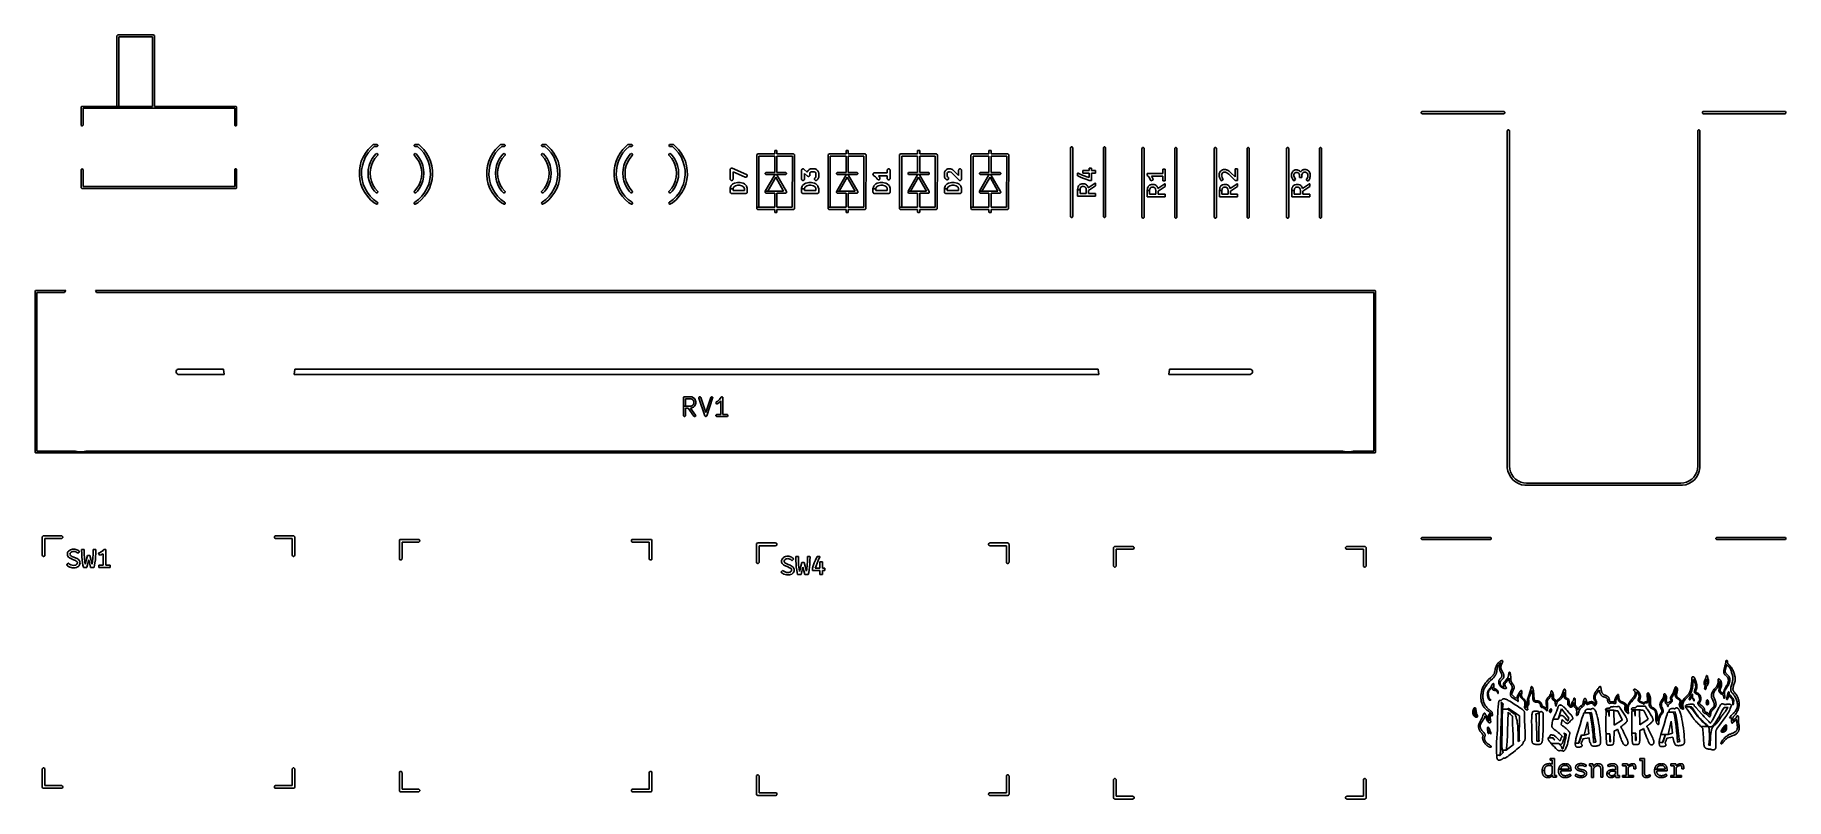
# Model space of a CAD drawing. Extents: x 112 to 210.1, y -77.1 to -34.2.
import ezdxf

# ---------------------------------------------------------------- set-up
doc = ezdxf.new("R2010")
doc.units = 0
doc.layers.add('BLACK', color=7, linetype='CONTINUOUS')

msp = doc.modelspace()

# ---------------------------------------------------------------- linework, layer by layer
at = {"layer": 'BLACK', "linetype": 'CONTINUOUS'}
for p, q in [((116.6, -34.3), (116.603806, -34.280866)), ((116.6, -38.25), (116.6, -34.3)), ((116.603806, -34.280866), (116.630866, -34.253806)), ((116.630866, -34.253806), (116.65, -34.25)), ((116.65, -34.25), (118.65, -34.25)), ((118.65, -34.25), (118.669134, -34.253806)), ((118.669134, -34.253806), (118.696194, -34.280866)), ((118.696194, -34.280866), (118.7, -34.3)), ((118.7, -34.3), (118.7, -38.25)), ((118.6, -34.35), (116.7, -34.35)), ((116.7, -34.35), (116.7, -38.25)), ((118.6, -38.25), (118.6, -34.35)), ((114.630866, -38.253806), (114.65, -38.25)), ((114.65, -38.25), (116.6, -38.25)), ((116.6, -38.25), (116.7, -38.25)), ((116.7, -38.25), (116.6, -38.25)), ((116.7, -38.25), (118.6, -38.25)), ((118.7, -38.25), (123.25, -38.25)), ((123.25, -38.25), (123.269134, -38.253806)), ((114.6, -38.3), (114.603806, -38.280866)), ((114.6, -39.3), (114.6, -38.3)), ((114.603806, -38.280866), (114.630866, -38.253806)), ((116.65, -38.35), (114.7, -38.35)), ((114.7, -38.35), (114.7, -39.3)), ((118.65, -38.35), (116.65, -38.35)), ((123.2, -38.35), (118.65, -38.35)), ((123.2, -39.3), (123.2, -38.35)), ((123.269134, -38.253806), (123.296194, -38.280866)), ((123.296194, -38.280866), (123.3, -38.3)), ((123.3, -38.3), (123.3, -39.3)), ((189.664567, -38.579039), (189.697039, -38.546567)), ((189.664567, -38.624961), (189.664567, -38.579039)), ((189.697039, -38.657433), (189.664567, -38.624961)), ((189.697039, -38.546567), (189.72, -38.542)), ((189.72, -38.662), (189.697039, -38.657433)), ((189.72, -38.542), (194.292, -38.542)), ((194.292, -38.662), (189.72, -38.662)), ((194.292, -38.542), (194.314961, -38.546567)), ((194.314961, -38.657433), (194.292, -38.662)), ((194.314961, -38.546567), (194.347433, -38.579039)), ((194.347433, -38.624961), (194.314961, -38.657433)), ((194.347433, -38.579039), (194.347433, -38.624961)), ((205.412567, -38.579039), (205.445039, -38.546567)), ((205.412567, -38.624961), (205.412567, -38.579039)), ((205.445039, -38.657433), (205.412567, -38.624961)), ((205.445039, -38.546567), (205.468, -38.542)), ((205.468, -38.662), (205.445039, -38.657433)), ((205.468, -38.542), (210.04, -38.542)), ((210.04, -38.662), (205.468, -38.662)), ((210.04, -38.542), (210.062961, -38.546567)), ((210.062961, -38.657433), (210.04, -38.662)), ((210.062961, -38.546567), (210.095433, -38.579039)), ((210.095433, -38.624961), (210.062961, -38.657433)), ((210.095433, -38.579039), (210.095433, -38.624961)), ((114.603806, -39.319134), (114.6, -39.3)), ((114.630866, -39.346194), (114.603806, -39.319134)), ((114.669134, -39.346194), (114.630866, -39.346194)), ((114.696194, -39.319134), (114.669134, -39.346194)), ((114.7, -39.3), (114.696194, -39.319134)), ((123.203806, -39.319134), (123.2, -39.3)), ((123.230866, -39.346194), (123.203806, -39.319134)), ((123.269134, -39.346194), (123.230866, -39.346194)), ((123.296194, -39.319134), (123.269134, -39.346194)), ((123.3, -39.3), (123.296194, -39.319134)), ((194.486, -39.618), (194.490567, -39.595039)), ((194.486, -58.394505), (194.486, -39.618)), ((194.490567, -39.595039), (194.523039, -39.562567)), ((194.523039, -39.562567), (194.568961, -39.562567)), ((194.568961, -39.562567), (194.601433, -39.595039)), ((194.601433, -39.595039), (194.606, -39.618)), ((194.606, -39.618), (194.606, -58.394505)), ((205.154, -39.618), (205.158567, -39.595039)), ((205.154, -58.394505), (205.154, -39.618)), ((205.158567, -39.595039), (205.191039, -39.562567)), ((205.191039, -39.562567), (205.236961, -39.562567)), ((205.236961, -39.562567), (205.269433, -39.595039)), ((205.269433, -39.595039), (205.274, -39.618)), ((205.274, -39.618), (205.274, -58.394505)), ((130.287798, -41.331429), (130.387702, -41.091666)), ((130.387702, -41.091666), (130.517065, -40.866427)), ((130.530947, -41.084512), (130.422799, -41.322561)), ((130.517065, -40.866427), (130.673819, -40.659315)), ((130.670278, -40.863264), (130.530947, -41.084512)), ((130.838235, -40.662879), (130.670278, -40.863264)), ((130.673819, -40.659315), (130.855458, -40.473642)), ((130.801061, -41.364683), (130.903243, -41.172225)), ((131.017469, -40.5), (130.838235, -40.662879)), ((130.855458, -40.473642), (130.957232, -40.392965)), ((130.903243, -41.172225), (131.031185, -40.99584)), ((131.052681, -41.170833), (130.939811, -41.360462)), ((130.957232, -40.392965), (130.972515, -40.380861)), ((130.972515, -40.380861), (131.011472, -40.379242)), ((131.011472, -40.379242), (131.012612, -40.38)), ((131.012612, -40.38), (131.15, -40.38)), ((131.15, -40.5), (131.017469, -40.5)), ((131.031185, -40.99584), (131.106801, -40.917401)), ((131.193201, -41.000678), (131.052681, -41.170833)), ((131.1068, -40.917401), (131.120329, -40.903364)), ((131.106801, -40.917401), (131.1068, -40.917401)), ((131.120329, -40.903364), (131.158721, -40.896557)), ((131.15, -40.38), (131.172961, -40.384567)), ((131.172961, -40.495433), (131.15, -40.5)), ((131.158721, -40.896557), (131.193781, -40.913616)), ((131.172961, -40.384567), (131.205433, -40.417039)), ((131.205433, -40.462961), (131.172961, -40.495433)), ((131.206729, -40.986641), (131.1932, -41.000677)), ((131.1932, -41.000677), (131.193201, -41.000678)), ((131.193781, -40.913616), (131.212119, -40.948025)), ((131.205433, -40.417039), (131.205433, -40.462961)), ((131.212119, -40.948025), (131.206729, -40.986641)), ((133.247881, -40.948025), (133.266219, -40.913616)), ((133.253271, -40.986641), (133.247881, -40.948025)), ((133.2668, -41.000677), (133.253271, -40.986641)), ((133.254567, -40.417039), (133.287039, -40.384567)), ((133.254567, -40.462961), (133.254567, -40.417039)), ((133.287039, -40.495433), (133.254567, -40.462961)), ((133.266219, -40.913616), (133.301279, -40.896557)), ((133.266799, -41.000678), (133.2668, -41.000677)), ((133.407319, -41.170833), (133.266799, -41.000678)), ((133.287039, -40.384567), (133.31, -40.38)), ((133.31, -40.5), (133.287039, -40.495433)), ((133.301279, -40.896557), (133.339671, -40.903364)), ((133.31, -40.38), (133.447388, -40.38)), ((133.44253, -40.5), (133.31, -40.5)), ((133.339671, -40.903364), (133.3532, -40.917401)), ((133.3532, -40.917401), (133.353199, -40.917401)), ((133.353199, -40.917401), (133.428815, -40.99584)), ((133.520189, -41.360462), (133.407319, -41.170833)), ((133.428815, -40.99584), (133.556757, -41.172225)), ((133.621764, -40.66288), (133.44253, -40.5)), ((133.447388, -40.38), (133.448528, -40.379242)), ((133.448528, -40.379242), (133.487485, -40.380861)), ((133.487485, -40.380861), (133.502768, -40.392965)), ((133.502768, -40.392965), (133.502767, -40.392966)), ((133.502767, -40.392966), (133.604541, -40.473643)), ((133.556757, -41.172225), (133.658939, -41.364683)), ((133.604541, -40.473643), (133.78618, -40.659316)), ((133.789721, -40.863265), (133.621764, -40.66288)), ((133.78618, -40.659316), (133.942934, -40.866428)), ((133.929052, -41.084512), (133.789721, -40.863265)), ((134.0372, -41.322561), (133.929052, -41.084512)), ((133.942934, -40.866428), (134.072297, -41.091666)), ((134.072297, -41.091666), (134.172201, -41.33143)), ((137.422798, -41.331429), (137.522702, -41.091666)), ((137.522702, -41.091666), (137.652065, -40.866427)), ((137.665947, -41.084512), (137.557799, -41.322561)), ((137.652065, -40.866427), (137.808819, -40.659315)), ((137.805278, -40.863264), (137.665947, -41.084512)), ((137.973235, -40.662879), (137.805278, -40.863264)), ((137.808819, -40.659315), (137.990458, -40.473642)), ((137.936061, -41.364683), (138.038243, -41.172225)), ((138.152469, -40.5), (137.973235, -40.662879)), ((137.990458, -40.473642), (138.092232, -40.392965)), ((138.038243, -41.172225), (138.166185, -40.99584)), ((138.187681, -41.170833), (138.074811, -41.360462)), ((138.092232, -40.392965), (138.107515, -40.380861)), ((138.107515, -40.380861), (138.146472, -40.379242)), ((138.146472, -40.379242), (138.147612, -40.38)), ((138.147612, -40.38), (138.285, -40.38)), ((138.285, -40.5), (138.152469, -40.5)), ((138.166185, -40.99584), (138.241801, -40.917401)), ((138.328201, -41.000678), (138.187681, -41.170833)), ((138.2418, -40.917401), (138.255329, -40.903364)), ((138.241801, -40.917401), (138.2418, -40.917401)), ((138.255329, -40.903364), (138.293721, -40.896557)), ((138.285, -40.38), (138.307961, -40.384567)), ((138.307961, -40.495433), (138.285, -40.5)), ((138.293721, -40.896557), (138.328781, -40.913616)), ((138.307961, -40.384567), (138.340433, -40.417039)), ((138.340433, -40.462961), (138.307961, -40.495433)), ((138.341729, -40.986641), (138.3282, -41.000677)), ((138.3282, -41.000677), (138.328201, -41.000678)), ((138.328781, -40.913616), (138.347119, -40.948025)), ((138.340433, -40.417039), (138.340433, -40.462961)), ((138.347119, -40.948025), (138.341729, -40.986641)), ((140.382881, -40.948025), (140.401219, -40.913616)), ((140.388271, -40.986641), (140.382881, -40.948025)), ((140.4018, -41.000677), (140.388271, -40.986641)), ((140.389567, -40.417039), (140.422039, -40.384567)), ((140.389567, -40.462961), (140.389567, -40.417039)), ((140.422039, -40.495433), (140.389567, -40.462961)), ((140.401219, -40.913616), (140.436279, -40.896557)), ((140.401799, -41.000678), (140.4018, -41.000677)), ((140.542319, -41.170833), (140.401799, -41.000678)), ((140.422039, -40.384567), (140.445, -40.38)), ((140.445, -40.5), (140.422039, -40.495433)), ((140.436279, -40.896557), (140.474671, -40.903364)), ((140.445, -40.38), (140.582388, -40.38)), ((140.57753, -40.5), (140.445, -40.5)), ((140.474671, -40.903364), (140.4882, -40.917401)), ((140.4882, -40.917401), (140.488199, -40.917401)), ((140.488199, -40.917401), (140.563815, -40.99584)), ((140.655189, -41.360462), (140.542319, -41.170833)), ((140.563815, -40.99584), (140.691757, -41.172225)), ((140.756764, -40.66288), (140.57753, -40.5)), ((140.582388, -40.38), (140.583528, -40.379242)), ((140.583528, -40.379242), (140.622485, -40.380861)), ((140.622485, -40.380861), (140.637768, -40.392965)), ((140.637768, -40.392965), (140.637767, -40.392966)), ((140.637767, -40.392966), (140.739541, -40.473643)), ((140.691757, -41.172225), (140.793939, -41.364683)), ((140.739541, -40.473643), (140.92118, -40.659316)), ((140.924721, -40.863265), (140.756764, -40.66288)), ((140.92118, -40.659316), (141.077934, -40.866428)), ((141.064052, -41.084512), (140.924721, -40.863265)), ((141.1722, -41.322561), (141.064052, -41.084512)), ((141.077934, -40.866428), (141.207297, -41.091666)), ((141.207297, -41.091666), (141.307201, -41.33143)), ((144.557798, -41.331429), (144.657702, -41.091666)), ((144.657702, -41.091666), (144.787065, -40.866427)), ((144.800947, -41.084512), (144.692799, -41.322561)), ((144.787065, -40.866427), (144.943819, -40.659315)), ((144.940278, -40.863264), (144.800947, -41.084512)), ((145.108235, -40.662879), (144.940278, -40.863264)), ((144.943819, -40.659315), (145.125458, -40.473642)), ((145.071061, -41.364683), (145.173243, -41.172225)), ((145.287469, -40.5), (145.108235, -40.662879)), ((145.125458, -40.473642), (145.227232, -40.392965)), ((145.173243, -41.172225), (145.301185, -40.99584)), ((145.322681, -41.170833), (145.209811, -41.360462)), ((145.227232, -40.392965), (145.242515, -40.380861)), ((145.242515, -40.380861), (145.281472, -40.379242)), ((145.281472, -40.379242), (145.282612, -40.38)), ((145.282612, -40.38), (145.42, -40.38)), ((145.42, -40.5), (145.287469, -40.5)), ((145.301185, -40.99584), (145.376801, -40.917401)), ((145.463201, -41.000678), (145.322681, -41.170833)), ((145.3768, -40.917401), (145.390329, -40.903364)), ((145.376801, -40.917401), (145.3768, -40.917401)), ((145.390329, -40.903364), (145.428721, -40.896557)), ((145.42, -40.38), (145.442961, -40.384567)), ((145.442961, -40.495433), (145.42, -40.5)), ((145.428721, -40.896557), (145.463781, -40.913616)), ((145.442961, -40.384567), (145.475433, -40.417039)), ((145.475433, -40.462961), (145.442961, -40.495433)), ((145.476729, -40.986641), (145.4632, -41.000677)), ((145.4632, -41.000677), (145.463201, -41.000678)), ((145.463781, -40.913616), (145.482119, -40.948025)), ((145.475433, -40.417039), (145.475433, -40.462961)), ((145.482119, -40.948025), (145.476729, -40.986641)), ((147.517881, -40.948025), (147.536219, -40.913616)), ((147.523271, -40.986641), (147.517881, -40.948025)), ((147.5368, -41.000677), (147.523271, -40.986641)), ((147.524567, -40.417039), (147.557039, -40.384567)), ((147.524567, -40.462961), (147.524567, -40.417039)), ((147.557039, -40.495433), (147.524567, -40.462961)), ((147.536219, -40.913616), (147.571279, -40.896557)), ((147.536799, -41.000678), (147.5368, -41.000677)), ((147.677319, -41.170833), (147.536799, -41.000678)), ((147.557039, -40.384567), (147.58, -40.38)), ((147.58, -40.5), (147.557039, -40.495433)), ((147.571279, -40.896557), (147.609671, -40.903364)), ((147.58, -40.38), (147.717388, -40.38)), ((147.71253, -40.5), (147.58, -40.5)), ((147.609671, -40.903364), (147.6232, -40.917401)), ((147.6232, -40.917401), (147.623199, -40.917401)), ((147.623199, -40.917401), (147.698815, -40.99584)), ((147.790189, -41.360462), (147.677319, -41.170833)), ((147.698815, -40.99584), (147.826757, -41.172225)), ((147.891764, -40.66288), (147.71253, -40.5)), ((147.717388, -40.38), (147.718528, -40.379242)), ((147.718528, -40.379242), (147.757485, -40.380861)), ((147.757485, -40.380861), (147.772768, -40.392965)), ((147.772768, -40.392965), (147.772767, -40.392966)), ((147.772767, -40.392966), (147.874541, -40.473643)), ((147.826757, -41.172225), (147.928939, -41.364683)), ((147.874541, -40.473643), (148.05618, -40.659316)), ((148.059721, -40.863265), (147.891764, -40.66288)), ((148.05618, -40.659316), (148.212934, -40.866428)), ((148.199052, -41.084512), (148.059721, -40.863265)), ((148.3072, -41.322561), (148.199052, -41.084512)), ((148.212934, -40.866428), (148.342297, -41.091666)), ((148.342297, -41.091666), (148.442201, -41.33143)), ((152.44, -40.99), (152.444567, -40.967039)), ((152.44, -43.91), (152.44, -40.99)), ((152.444567, -40.957039), (152.477039, -40.924567)), ((152.444567, -40.967039), (152.444567, -40.957039)), ((152.477039, -40.924567), (152.5, -40.92)), ((152.5, -40.92), (153.45, -40.92)), ((153.45, -41.04), (152.56, -41.04)), ((152.56, -41.04), (152.56, -43.91)), ((153.45, -40.92), (153.45, -40.72)), ((153.45, -40.72), (153.57, -40.72)), ((153.45, -41.95), (153.45, -41.04)), ((153.57, -40.72), (153.57, -40.92)), ((153.57, -40.92), (154.5, -40.92)), ((154.439799, -41.04), (153.57, -41.04)), ((153.57, -41.04), (153.57, -41.95)), ((154.4302, -43.91), (154.439799, -41.04)), ((154.5, -40.92), (154.522961, -40.924567)), ((154.522961, -40.924567), (154.523037, -40.924643)), ((154.523037, -40.924643), (154.523146, -40.924644)), ((154.523146, -40.924644), (154.539252, -40.940858)), ((154.539252, -40.940858), (154.555433, -40.957039)), ((154.56, -40.9802), (154.55, -43.970201)), ((154.555433, -40.957039), (154.555433, -40.957147)), ((154.555433, -40.957147), (154.555509, -40.957224)), ((154.555509, -40.957224), (154.56, -40.9802)), ((156.44, -40.99), (156.444567, -40.967039)), ((156.44, -43.91), (156.44, -40.99)), ((156.444567, -40.957039), (156.477039, -40.924567)), ((156.444567, -40.967039), (156.444567, -40.957039)), ((156.477039, -40.924567), (156.5, -40.92)), ((156.5, -40.92), (157.45, -40.92)), ((157.45, -41.04), (156.56, -41.04)), ((156.56, -41.04), (156.56, -43.91)), ((157.45, -40.92), (157.45, -40.72)), ((157.45, -40.72), (157.57, -40.72)), ((157.45, -41.95), (157.45, -41.04)), ((157.57, -40.72), (157.57, -40.92)), ((157.57, -40.92), (158.5, -40.92)), ((158.439799, -41.04), (157.57, -41.04)), ((157.57, -41.04), (157.57, -41.95)), ((158.4302, -43.91), (158.439799, -41.04)), ((158.5, -40.92), (158.522961, -40.924567)), ((158.522961, -40.924567), (158.523037, -40.924643)), ((158.523037, -40.924643), (158.523146, -40.924644)), ((158.523146, -40.924644), (158.539252, -40.940858)), ((158.539252, -40.940858), (158.555433, -40.957039)), ((158.56, -40.9802), (158.55, -43.970201)), ((158.555433, -40.957039), (158.555433, -40.957147)), ((158.555433, -40.957147), (158.555509, -40.957224)), ((158.555509, -40.957224), (158.56, -40.9802)), ((160.44, -40.99), (160.444567, -40.967039)), ((160.44, -43.91), (160.44, -40.99)), ((160.444567, -40.957039), (160.477039, -40.924567)), ((160.444567, -40.967039), (160.444567, -40.957039)), ((160.477039, -40.924567), (160.5, -40.92)), ((160.5, -40.92), (161.45, -40.92)), ((161.45, -41.04), (160.56, -41.04)), ((160.56, -41.04), (160.56, -43.91)), ((161.45, -40.92), (161.45, -40.72)), ((161.45, -40.72), (161.57, -40.72)), ((161.45, -41.95), (161.45, -41.04)), ((161.57, -40.72), (161.57, -40.92)), ((161.57, -40.92), (162.5, -40.92)), ((162.439799, -41.04), (161.57, -41.04)), ((161.57, -41.04), (161.57, -41.95)), ((162.4302, -43.91), (162.439799, -41.04)), ((162.5, -40.92), (162.522961, -40.924567)), ((162.522961, -40.924567), (162.523037, -40.924643)), ((162.523037, -40.924643), (162.523146, -40.924644)), ((162.523146, -40.924644), (162.539252, -40.940858)), ((162.539252, -40.940858), (162.555433, -40.957039)), ((162.56, -40.9802), (162.55, -43.970201)), ((162.555433, -40.957039), (162.555433, -40.957147)), ((162.555433, -40.957147), (162.555509, -40.957224)), ((162.555509, -40.957224), (162.56, -40.9802)), ((164.44, -40.99), (164.444567, -40.967039)), ((164.44, -43.91), (164.44, -40.99)), ((164.444567, -40.957039), (164.477039, -40.924567)), ((164.444567, -40.967039), (164.444567, -40.957039)), ((164.477039, -40.924567), (164.5, -40.92)), ((164.5, -40.92), (165.45, -40.92)), ((165.45, -41.04), (164.56, -41.04)), ((164.56, -41.04), (164.56, -43.91)), ((165.45, -40.92), (165.45, -40.72)), ((165.45, -40.72), (165.57, -40.72)), ((165.45, -41.95), (165.45, -41.04)), ((165.57, -40.72), (165.57, -40.92)), ((165.57, -40.92), (166.5, -40.92)), ((166.439799, -41.04), (165.57, -41.04)), ((165.57, -41.04), (165.57, -41.95)), ((166.4302, -43.91), (166.439799, -41.04)), ((166.5, -40.92), (166.522961, -40.924567)), ((166.522961, -40.924567), (166.523037, -40.924643)), ((166.523037, -40.924643), (166.523146, -40.924644)), ((166.523146, -40.924644), (166.539252, -40.940858)), ((166.539252, -40.940858), (166.555433, -40.957039)), ((166.56, -40.9802), (166.55, -43.970201)), ((166.555433, -40.957039), (166.555433, -40.957147)), ((166.555433, -40.957147), (166.555509, -40.957224)), ((166.555509, -40.957224), (166.56, -40.9802)), ((170.02, -40.58), (170.024567, -40.557039)), ((170.02, -44.42), (170.02, -40.58)), ((170.024567, -40.557039), (170.057039, -40.524567)), ((170.057039, -40.524567), (170.102961, -40.524567)), ((170.102961, -40.524567), (170.135433, -40.557039)), ((170.135433, -40.557039), (170.14, -40.58)), ((170.14, -40.58), (170.14, -44.42)), ((171.86, -40.58), (171.864567, -40.557039)), ((171.86, -44.42), (171.86, -40.58)), ((171.864567, -40.557039), (171.897039, -40.524567)), ((171.897039, -40.524567), (171.942961, -40.524567)), ((171.942961, -40.524567), (171.975433, -40.557039)), ((171.975433, -40.557039), (171.98, -40.58)), ((171.98, -40.58), (171.98, -44.42)), ((174.02, -40.62), (174.024567, -40.597039)), ((174.02, -44.46), (174.02, -40.62)), ((174.024567, -40.597039), (174.057039, -40.564567)), ((174.057039, -40.564567), (174.102961, -40.564567)), ((174.102961, -40.564567), (174.135433, -40.597039)), ((174.135433, -40.597039), (174.14, -40.62)), ((174.14, -40.62), (174.14, -44.46)), ((175.86, -40.62), (175.864567, -40.597039)), ((175.86, -44.46), (175.86, -40.62)), ((175.864567, -40.597039), (175.897039, -40.564567)), ((175.897039, -40.564567), (175.942961, -40.564567)), ((175.942961, -40.564567), (175.975433, -40.597039)), ((175.975433, -40.597039), (175.98, -40.62)), ((175.98, -40.62), (175.98, -44.46)), ((178.07, -40.62), (178.074567, -40.597039)), ((178.07, -44.46), (178.07, -40.62)), ((178.074567, -40.597039), (178.107039, -40.564567)), ((178.107039, -40.564567), (178.152961, -40.564567)), ((178.152961, -40.564567), (178.185433, -40.597039)), ((178.185433, -40.597039), (178.19, -40.62)), ((178.19, -40.62), (178.19, -44.46)), ((179.91, -40.62), (179.914567, -40.597039)), ((179.91, -44.46), (179.91, -40.62)), ((179.914567, -40.597039), (179.947039, -40.564567)), ((179.947039, -40.564567), (179.992961, -40.564567)), ((179.992961, -40.564567), (180.025433, -40.597039)), ((180.025433, -40.597039), (180.03, -40.62)), ((180.03, -40.62), (180.03, -44.46)), ((182.12, -40.62), (182.124567, -40.597039)), ((182.12, -44.46), (182.12, -40.62)), ((182.124567, -40.597039), (182.157039, -40.564567)), ((182.157039, -40.564567), (182.202961, -40.564567)), ((182.202961, -40.564567), (182.235433, -40.597039)), ((182.235433, -40.597039), (182.24, -40.62)), ((182.24, -40.62), (182.24, -44.46)), ((183.96, -40.62), (183.964567, -40.597039)), ((183.96, -44.46), (183.96, -40.62)), ((183.964567, -40.597039), (183.997039, -40.564567)), ((183.997039, -40.564567), (184.042961, -40.564567)), ((184.042961, -40.564567), (184.075433, -40.597039)), ((184.075433, -40.597039), (184.08, -40.62)), ((184.08, -40.62), (184.08, -44.46)), ((114.6, -41.8), (114.603806, -41.780866)), ((114.6, -42.8), (114.6, -41.8)), ((114.603806, -41.780866), (114.630866, -41.753806)), ((114.630866, -41.753806), (114.669134, -41.753806)), ((114.669134, -41.753806), (114.696194, -41.780866)), ((114.696194, -41.780866), (114.7, -41.8)), ((114.7, -41.8), (114.7, -42.75)), ((123.2, -41.8), (123.203806, -41.780866)), ((123.2, -42.75), (123.2, -41.8)), ((123.203806, -41.780866), (123.230866, -41.753806)), ((123.230866, -41.753806), (123.269134, -41.753806)), ((123.269134, -41.753806), (123.296194, -41.780866)), ((123.296194, -41.780866), (123.3, -41.8)), ((123.3, -41.8), (123.3, -42.8)), ((130.178322, -42.098739), (130.182265, -41.839025)), ((130.207187, -42.356875), (130.178322, -42.098739)), ((130.182265, -41.839025), (130.218952, -41.581884)), ((130.218952, -41.581884), (130.287798, -41.331429)), ((130.307382, -41.831362), (130.302231, -42.092776)), ((130.302231, -42.092776), (130.332461, -42.352487)), ((130.347818, -41.573044), (130.307382, -41.831362)), ((130.422799, -41.322561), (130.347818, -41.573044)), ((130.666192, -42), (130.681373, -41.782628)), ((130.681373, -42.217372), (130.666192, -42)), ((130.681373, -41.782628), (130.726622, -41.569476)), ((130.726622, -41.569476), (130.801061, -41.364683)), ((130.80691, -41.779971), (130.790001, -42)), ((130.790001, -42), (130.80691, -42.220029)), ((130.857241, -41.56511), (130.80691, -41.779971)), ((130.939811, -41.360462), (130.857241, -41.56511)), ((133.602759, -41.56511), (133.520189, -41.360462)), ((133.65309, -41.779971), (133.602759, -41.56511)), ((133.669999, -42), (133.65309, -41.779971)), ((133.65309, -42.220029), (133.669999, -42)), ((133.658939, -41.364683), (133.733378, -41.569476)), ((133.733378, -41.569476), (133.778627, -41.782628)), ((133.778627, -41.782628), (133.793808, -42)), ((133.793808, -42), (133.778627, -42.217372)), ((134.112181, -41.573044), (134.0372, -41.322561)), ((134.152617, -41.831362), (134.112181, -41.573044)), ((134.127538, -42.352487), (134.157768, -42.092776)), ((134.157768, -42.092776), (134.152617, -41.831362)), ((134.172201, -41.33143), (134.241047, -41.581884)), ((134.241047, -41.581884), (134.277734, -41.839025)), ((134.281677, -42.098739), (134.252812, -42.356875)), ((134.277734, -41.839025), (134.281677, -42.098739)), ((137.313322, -42.098739), (137.317265, -41.839025)), ((137.342187, -42.356875), (137.313322, -42.098739)), ((137.317265, -41.839025), (137.353952, -41.581884)), ((137.353952, -41.581884), (137.422798, -41.331429)), ((137.442382, -41.831362), (137.437231, -42.092776)), ((137.437231, -42.092776), (137.467461, -42.352487)), ((137.482818, -41.573044), (137.442382, -41.831362)), ((137.557799, -41.322561), (137.482818, -41.573044)), ((137.801192, -42), (137.816373, -41.782628)), ((137.816373, -42.217372), (137.801192, -42)), ((137.816373, -41.782628), (137.861622, -41.569476)), ((137.861622, -41.569476), (137.936061, -41.364683)), ((137.94191, -41.779971), (137.925001, -42)), ((137.925001, -42), (137.94191, -42.220029)), ((137.992241, -41.56511), (137.94191, -41.779971)), ((138.074811, -41.360462), (137.992241, -41.56511)), ((140.737759, -41.56511), (140.655189, -41.360462)), ((140.78809, -41.779971), (140.737759, -41.56511)), ((140.804999, -42), (140.78809, -41.779971)), ((140.78809, -42.220029), (140.804999, -42)), ((140.793939, -41.364683), (140.868378, -41.569476)), ((140.868378, -41.569476), (140.913627, -41.782628)), ((140.913627, -41.782628), (140.928808, -42)), ((140.928808, -42), (140.913627, -42.217372)), ((141.247181, -41.573044), (141.1722, -41.322561)), ((141.287617, -41.831362), (141.247181, -41.573044)), ((141.262538, -42.352487), (141.292768, -42.092776)), ((141.292768, -42.092776), (141.287617, -41.831362)), ((141.307201, -41.33143), (141.376047, -41.581884)), ((141.376047, -41.581884), (141.412734, -41.839025)), ((141.416677, -42.098739), (141.387812, -42.356875)), ((141.412734, -41.839025), (141.416677, -42.098739)), ((144.448322, -42.098739), (144.452265, -41.839025)), ((144.477187, -42.356875), (144.448322, -42.098739)), ((144.452265, -41.839025), (144.488952, -41.581884)), ((144.488952, -41.581884), (144.557798, -41.331429)), ((144.577382, -41.831362), (144.572231, -42.092776)), ((144.572231, -42.092776), (144.602461, -42.352487)), ((144.617818, -41.573044), (144.577382, -41.831362)), ((144.692799, -41.322561), (144.617818, -41.573044)), ((144.936192, -42), (144.951373, -41.782628)), ((144.951373, -42.217372), (144.936192, -42)), ((144.951373, -41.782628), (144.996622, -41.569476)), ((144.996622, -41.569476), (145.071061, -41.364683)), ((145.07691, -41.779971), (145.060001, -42)), ((145.060001, -42), (145.07691, -42.220029)), ((145.127241, -41.56511), (145.07691, -41.779971)), ((145.209811, -41.360462), (145.127241, -41.56511)), ((147.872759, -41.56511), (147.790189, -41.360462)), ((147.92309, -41.779971), (147.872759, -41.56511)), ((147.939999, -42), (147.92309, -41.779971)), ((147.92309, -42.220029), (147.939999, -42)), ((147.928939, -41.364683), (148.003378, -41.569476)), ((148.003378, -41.569476), (148.048627, -41.782628)), ((148.048627, -41.782628), (148.063808, -42)), ((148.063808, -42), (148.048627, -42.217372)), ((148.382181, -41.573044), (148.3072, -41.322561)), ((148.422617, -41.831362), (148.382181, -41.573044)), ((148.397538, -42.352487), (148.427768, -42.092776)), ((148.427768, -42.092776), (148.422617, -41.831362)), ((148.442201, -41.33143), (148.511047, -41.581884)), ((148.511047, -41.581884), (148.547734, -41.839025)), ((148.551677, -42.098739), (148.522812, -42.356875)), ((148.547734, -41.839025), (148.551677, -42.098739)), ((150.950295, -41.793332), (150.950319, -41.792842)), ((150.950295, -42.326666), (150.950295, -41.793332)), ((150.950319, -41.792842), (150.95176, -41.77821)), ((150.95176, -41.77821), (150.952115, -41.776791)), ((150.952115, -41.776791), (150.952128, -41.776759)), ((150.952128, -41.776759), (150.952324, -41.775836)), ((150.952324, -41.775836), (150.957912, -41.762795)), ((150.957912, -41.762795), (150.963316, -41.74975)), ((150.963316, -41.74975), (150.963837, -41.748968)), ((150.963837, -41.748968), (150.963853, -41.748932)), ((150.963853, -41.748932), (150.964145, -41.748506)), ((150.964145, -41.748506), (150.964394, -41.748134)), ((150.964394, -41.748134), (150.964418, -41.748109)), ((150.964418, -41.748109), (150.964955, -41.747329)), ((150.964955, -41.747329), (150.975073, -41.737453)), ((150.975073, -41.737453), (150.985092, -41.727436)), ((150.985092, -41.727436), (150.985879, -41.726908)), ((150.985879, -41.726908), (150.985904, -41.726885)), ((150.985904, -41.726885), (150.986272, -41.726645)), ((150.986272, -41.726645), (150.986705, -41.726356)), ((150.986705, -41.726356), (150.986741, -41.72634)), ((150.986741, -41.72634), (150.987534, -41.725826)), ((150.987534, -41.725826), (151.00066, -41.720574)), ((151.00066, -41.720574), (151.01375, -41.715153)), ((151.01375, -41.715153), (151.014672, -41.714969)), ((151.014672, -41.714969), (151.014702, -41.714958)), ((151.014702, -41.714958), (151.015185, -41.714867)), ((151.015185, -41.714867), (151.015663, -41.714773)), ((151.015663, -41.714773), (151.015694, -41.714773)), ((151.015694, -41.714773), (151.016622, -41.7146)), ((151.016622, -41.7146), (151.030802, -41.714773)), ((151.030802, -41.714773), (151.044927, -41.714773)), ((151.044927, -41.714773), (151.04585, -41.714956)), ((151.04585, -41.714956), (151.045887, -41.714957)), ((151.045887, -41.714957), (151.047332, -41.71519)), ((151.047332, -41.71519), (151.061349, -41.719629)), ((151.061349, -41.719629), (151.061809, -41.7198)), ((151.061809, -41.7198), (151.861809, -42.062658)), ((151.798781, -42.209722), (151.110295, -41.914655)), ((151.110295, -41.914655), (151.110295, -42.326666)), ((151.861809, -42.062658), (151.862249, -42.062873)), ((151.862249, -42.062873), (151.87513, -42.069961)), ((151.87513, -42.069961), (151.876298, -42.07085)), ((151.876298, -42.07085), (151.896736, -42.091794)), ((151.896736, -42.091794), (151.8978, -42.093429)), ((151.908266, -42.153687), (151.896738, -42.180585)), ((151.8978, -42.093429), (151.908668, -42.120599)), ((151.90867, -42.151778), (151.908266, -42.153687)), ((151.908668, -42.120599), (151.909026, -42.122517)), ((151.909026, -42.122517), (151.90867, -42.151778)), ((152.914567, -41.987039), (152.947039, -41.954567)), ((152.914567, -42.032961), (152.914567, -41.987039)), ((152.947039, -42.065433), (152.914567, -42.032961)), ((152.918153, -42.999803), (153.448153, -42.089803)), ((152.947039, -41.954567), (152.97, -41.95)), ((152.97, -42.07), (152.947039, -42.065433)), ((152.97, -41.95), (153.45, -41.95)), ((153.468195, -42.07), (152.97, -42.07)), ((153.448153, -42.089803), (153.462545, -42.073515)), ((153.462545, -42.073515), (153.462645, -42.073155)), ((153.462645, -42.073155), (153.463085, -42.072904)), ((153.463085, -42.072904), (153.463655, -42.07226)), ((153.463655, -42.07226), (153.464708, -42.071981)), ((153.464708, -42.071981), (153.468195, -42.07)), ((153.468195, -42.07), (153.553208, -42.07)), ((153.553208, -42.07), (153.468195, -42.07)), ((153.553208, -42.07), (153.562162, -42.08035)), ((154.05, -42.07), (153.553208, -42.07)), ((153.562162, -42.08035), (154.102162, -43.03035)), ((153.57, -41.95), (154.05, -41.95)), ((154.05, -41.95), (154.072961, -41.954567)), ((154.072961, -42.065433), (154.05, -42.07)), ((154.072961, -41.954567), (154.105433, -41.987039)), ((154.105433, -42.032961), (154.072961, -42.065433)), ((154.105433, -41.987039), (154.105433, -42.032961)), ((154.950295, -41.831428), (154.950319, -41.830938)), ((154.950295, -42.326666), (154.950295, -41.831428)), ((154.950319, -41.830938), (154.95104, -41.823609)), ((154.950937, -41.822054), (154.951189, -41.820122)), ((154.95104, -41.823609), (154.950937, -41.822054)), ((154.951189, -41.820122), (154.951463, -41.819308)), ((154.951463, -41.819308), (154.95176, -41.816305)), ((154.95176, -41.816305), (154.952117, -41.814883)), ((154.952117, -41.814883), (154.956715, -41.80378)), ((154.956715, -41.80378), (154.960565, -41.792399)), ((154.960565, -41.792399), (154.961536, -41.790711)), ((154.961536, -41.790711), (154.962662, -41.789422)), ((154.962662, -41.789422), (154.963317, -41.787844)), ((154.963317, -41.787844), (154.964399, -41.786225)), ((154.964399, -41.786225), (154.972886, -41.777736)), ((154.972886, -41.777736), (154.980808, -41.768684)), ((154.980808, -41.768684), (154.982353, -41.767496)), ((154.982353, -41.767496), (154.983884, -41.766738)), ((154.983884, -41.766738), (154.985092, -41.765531)), ((154.985092, -41.765531), (154.986713, -41.764449)), ((154.986713, -41.764449), (154.997809, -41.759851)), ((154.997809, -41.759851), (155.008587, -41.754523)), ((155.008587, -41.754523), (155.010469, -41.754016)), ((155.010469, -41.754016), (155.012173, -41.753901)), ((155.012173, -41.753901), (155.013751, -41.753249)), ((155.013751, -41.753249), (155.015663, -41.752869)), ((155.015663, -41.752869), (155.02768, -41.752869)), ((155.02768, -41.752869), (155.039668, -41.75207)), ((155.039668, -41.75207), (155.041603, -41.752323)), ((155.041603, -41.752323), (155.043217, -41.752869)), ((155.043217, -41.752869), (155.044927, -41.752869)), ((155.044927, -41.752869), (155.04684, -41.75325)), ((155.04684, -41.75325), (155.057941, -41.757848)), ((155.057941, -41.757848), (155.069324, -41.761698)), ((155.069324, -41.761698), (155.07063, -41.762366)), ((155.07063, -41.762366), (155.073083, -41.764119)), ((155.073083, -41.764119), (155.073878, -41.764449)), ((155.073878, -41.764449), (155.075499, -41.765532)), ((155.075499, -41.765532), (155.076606, -41.766639)), ((155.076606, -41.766639), (155.082591, -41.770918)), ((155.082591, -41.770918), (155.082976, -41.771222)), ((155.082976, -41.771222), (155.270058, -41.934919)), ((155.282377, -42.158301), (155.110295, -42.007729)), ((155.110295, -42.007729), (155.110295, -42.326666)), ((155.270058, -41.934919), (155.301598, -41.871841)), ((155.282762, -42.158606), (155.282377, -42.158301)), ((155.288748, -42.162885), (155.282762, -42.158606)), ((155.289853, -42.16399), (155.288748, -42.162885)), ((155.291476, -42.165073), (155.289853, -42.16399)), ((155.292265, -42.1654), (155.291476, -42.165073)), ((155.294722, -42.167156), (155.292265, -42.1654)), ((155.296028, -42.167824), (155.294722, -42.167156)), ((155.307409, -42.171673), (155.296028, -42.167824)), ((155.301598, -41.871841), (155.301838, -41.871414)), ((155.301838, -41.871414), (155.305578, -41.865468)), ((155.305578, -41.865468), (155.306174, -41.864034)), ((155.306174, -41.864034), (155.306927, -41.862778)), ((155.306927, -41.862778), (155.308416, -41.860962)), ((155.318511, -42.176272), (155.307409, -42.171673)), ((155.308416, -41.860962), (155.309671, -41.85897)), ((155.309671, -41.85897), (155.310625, -41.857858)), ((155.310625, -41.857858), (155.311802, -41.856836)), ((155.311802, -41.856836), (155.316254, -41.851413)), ((155.316254, -41.851413), (155.316583, -41.851049)), ((155.316583, -41.851049), (155.354678, -41.812954)), ((155.320425, -42.176653), (155.318511, -42.176272)), ((155.322132, -42.176653), (155.320425, -42.176653)), ((155.323749, -42.1772), (155.322132, -42.176653)), ((155.337682, -42.176653), (155.325684, -42.177453)), ((155.349689, -42.176653), (155.337682, -42.176653)), ((155.351603, -42.176272), (155.349689, -42.176653)), ((155.353177, -42.175619), (155.351603, -42.176272)), ((155.354882, -42.175506), (155.353177, -42.175619)), ((155.354678, -41.812954), (155.355042, -41.812625)), ((155.356767, -42.174999), (155.354882, -42.175506)), ((155.355042, -41.812625), (155.360465, -41.808173)), ((155.367543, -42.169668), (155.356767, -42.174999)), ((155.360465, -41.808173), (155.361487, -41.806996)), ((155.361487, -41.806996), (155.362599, -41.806042)), ((155.362599, -41.806042), (155.364591, -41.804787)), ((155.364591, -41.804787), (155.366407, -41.803298)), ((155.366407, -41.803298), (155.367663, -41.802545)), ((155.378638, -42.165074), (155.367543, -42.169668)), ((155.367663, -41.802545), (155.369097, -41.801949)), ((155.369097, -41.801949), (155.375043, -41.798209)), ((155.375043, -41.798209), (155.37547, -41.797969)), ((155.37547, -41.797969), (155.451661, -41.759874)), ((155.380262, -42.163989), (155.378638, -42.165074)), ((155.381467, -42.162783), (155.380262, -42.163989)), ((155.382997, -42.162027), (155.381467, -42.162783)), ((155.384544, -42.160837), (155.382997, -42.162027)), ((155.392457, -42.151791), (155.384544, -42.160837)), ((155.400952, -42.143298), (155.392457, -42.151791)), ((155.402036, -42.141675), (155.400952, -42.143298)), ((155.402688, -42.1401), (155.402036, -42.141675)), ((155.403814, -42.138814), (155.402688, -42.1401)), ((155.404787, -42.137123), (155.403814, -42.138814)), ((155.408636, -42.12574), (155.404787, -42.137123)), ((155.413235, -42.11464), (155.408636, -42.12574)), ((155.413592, -42.113216), (155.413235, -42.11464)), ((155.413886, -42.110218), (155.413592, -42.113216)), ((155.414163, -42.109403), (155.413886, -42.110218)), ((155.414416, -42.107466), (155.414163, -42.109403)), ((155.415033, -42.098584), (155.414311, -42.105904)), ((155.414311, -42.105904), (155.414416, -42.107466)), ((155.415057, -42.098094), (155.415033, -42.098584)), ((155.438899, -41.955007), (155.415057, -42.002692)), ((155.415057, -42.002692), (155.415057, -42.098094)), ((155.458636, -41.93527), (155.438899, -41.955007)), ((155.451661, -41.759874), (155.45211, -41.759676)), ((155.45211, -41.759676), (155.465842, -41.754421)), ((155.506323, -41.911428), (155.458636, -41.93527)), ((155.465842, -41.754421), (155.467274, -41.754104)), ((155.467274, -41.754104), (155.46915, -41.75397)), ((155.46915, -41.75397), (155.470893, -41.753249)), ((155.470893, -41.753249), (155.472316, -41.752893)), ((155.472316, -41.752893), (155.486948, -41.751452)), ((155.486948, -41.751452), (155.487438, -41.751428)), ((155.487438, -41.751428), (155.677914, -41.751428)), ((155.659029, -41.911428), (155.506323, -41.911428)), ((155.706715, -41.935271), (155.659029, -41.911428)), ((155.677914, -41.751428), (155.678404, -41.751452)), ((155.678404, -41.751452), (155.693036, -41.752893)), ((155.693036, -41.752893), (155.694459, -41.75325)), ((155.694459, -41.75325), (155.696198, -41.75397)), ((155.696198, -41.75397), (155.698077, -41.754104)), ((155.698077, -41.754104), (155.69951, -41.754421)), ((155.69951, -41.754421), (155.713242, -41.759676)), ((155.726452, -41.955007), (155.706715, -41.935271)), ((155.713242, -41.759676), (155.713691, -41.759874)), ((155.713691, -41.759874), (155.789881, -41.797969)), ((155.750295, -42.002693), (155.726452, -41.955007)), ((155.750295, -42.193495), (155.750295, -42.002693)), ((155.789881, -41.797969), (155.790309, -41.798209)), ((155.790309, -41.798209), (155.796252, -41.801949)), ((155.796252, -41.801949), (155.797684, -41.802543)), ((155.797684, -41.802543), (155.798943, -41.803297)), ((155.798943, -41.803297), (155.800759, -41.804787)), ((155.800759, -41.804787), (155.802752, -41.806042)), ((155.802752, -41.806042), (155.803866, -41.806997)), ((155.803866, -41.806997), (155.804889, -41.808177)), ((155.804889, -41.808177), (155.810308, -41.812624)), ((155.810308, -41.812624), (155.810671, -41.812953)), ((155.810671, -41.812953), (155.848767, -41.851048)), ((155.848767, -41.851048), (155.849097, -41.851412)), ((155.849097, -41.851412), (155.853545, -41.856832)), ((155.853545, -41.856832), (155.854726, -41.857856)), ((155.854726, -41.857856), (155.855682, -41.858971)), ((155.855682, -41.858971), (155.856934, -41.86096)), ((155.856934, -41.86096), (155.858425, -41.862777)), ((155.858425, -41.862777), (155.859179, -41.864036)), ((155.859179, -41.864036), (155.859773, -41.86547)), ((155.859773, -41.86547), (155.863514, -41.871414)), ((155.863514, -41.871414), (155.863754, -41.871841)), ((155.863754, -41.871841), (155.901849, -41.948032)), ((155.901849, -41.948032), (155.902047, -41.948481)), ((155.902047, -41.948481), (155.907302, -41.962213)), ((155.907302, -41.962213), (155.90762, -41.963647)), ((155.90762, -41.963647), (155.907752, -41.965525)), ((155.907752, -41.965525), (155.908473, -41.967263)), ((155.908473, -41.967263), (155.90883, -41.968687)), ((155.90883, -41.968687), (155.910271, -41.983319)), ((155.910271, -41.983319), (155.910295, -41.983809)), ((155.910295, -41.983809), (155.910295, -42.21238)), ((156.914567, -41.987039), (156.947039, -41.954567)), ((156.914567, -42.032961), (156.914567, -41.987039)), ((156.947039, -42.065433), (156.914567, -42.032961)), ((156.918153, -42.999803), (157.448153, -42.089803)), ((156.947039, -41.954567), (156.97, -41.95)), ((156.97, -42.07), (156.947039, -42.065433)), ((156.97, -41.95), (157.45, -41.95)), ((157.468195, -42.07), (156.97, -42.07)), ((157.448153, -42.089803), (157.462545, -42.073515)), ((157.462545, -42.073515), (157.462645, -42.073155)), ((157.462645, -42.073155), (157.463085, -42.072904)), ((157.463085, -42.072904), (157.463655, -42.07226)), ((157.463655, -42.07226), (157.464708, -42.071981)), ((157.464708, -42.071981), (157.468195, -42.07)), ((157.468195, -42.07), (157.553208, -42.07)), ((157.553208, -42.07), (157.468195, -42.07)), ((157.553208, -42.07), (157.562162, -42.08035)), ((158.05, -42.07), (157.553208, -42.07)), ((157.562162, -42.08035), (158.102162, -43.03035)), ((157.57, -41.95), (158.05, -41.95)), ((158.05, -41.95), (158.072961, -41.954567)), ((158.072961, -42.065433), (158.05, -42.07)), ((158.072961, -41.954567), (158.105433, -41.987039)), ((158.105433, -42.032961), (158.072961, -42.065433)), ((158.105433, -41.987039), (158.105433, -42.032961)), ((158.95039, -42.059107), (158.951736, -42.052302)), ((158.950392, -42.061058), (158.95039, -42.059107)), ((158.951736, -42.067778), (158.950392, -42.061058)), ((158.951736, -42.045367), (158.952116, -42.043454)), ((158.951736, -42.052302), (158.951736, -42.045367)), ((158.951736, -42.074631), (158.951736, -42.067778)), ((158.952116, -42.076544), (158.951736, -42.074631)), ((158.952116, -42.043454), (158.954738, -42.03712)), ((158.95477, -42.082953), (158.952116, -42.076544)), ((158.954738, -42.03712), (158.956069, -42.030399)), ((158.956131, -42.089753), (158.95477, -42.082953)), ((158.956069, -42.030399), (158.956814, -42.028597)), ((158.956879, -42.091554), (158.956131, -42.089753)), ((158.956814, -42.028597), (158.96066, -42.022826)), ((158.960693, -42.09725), (158.956879, -42.091554)), ((158.96066, -42.022826), (158.963316, -42.016417)), ((158.963316, -42.103581), (158.960693, -42.09725)), ((158.963316, -42.016417), (158.964399, -42.014796)), ((158.964399, -42.105203), (158.963316, -42.103581)), ((158.964399, -42.014796), (158.969244, -42.00995)), ((158.969306, -42.11011), (158.964399, -42.105203)), ((158.969244, -42.00995), (158.973047, -42.004247)), ((158.973163, -42.115869), (158.969306, -42.11011)), ((158.973047, -42.004247), (158.974424, -42.002867)), ((158.974149, -42.116955), (158.973163, -42.115869)), ((158.985407, -42.126175), (158.974149, -42.116955)), ((158.974424, -42.002867), (158.980187, -41.999006)), ((158.980187, -41.999006), (158.985092, -41.994103)), ((158.985092, -41.994103), (158.986713, -41.99302)), ((158.985444, -42.126129), (158.985407, -42.126175)), ((158.985537, -42.126191), (158.985444, -42.126129)), ((158.985493, -42.126246), (158.985537, -42.126191)), ((158.985536, -42.126281), (158.985493, -42.126246)), ((158.985918, -42.126563), (158.985536, -42.126281)), ((159.093611, -42.198358), (158.985918, -42.126563)), ((158.986713, -41.99302), (158.993042, -41.990397)), ((158.993042, -41.990397), (158.99874, -41.986583)), ((158.99874, -41.986583), (159.000541, -41.985835)), ((159.000541, -41.985835), (159.007339, -41.984474)), ((159.007339, -41.984474), (159.01375, -41.98182)), ((159.01375, -41.98182), (159.015173, -41.981464)), ((159.015173, -41.981464), (159.029651, -41.980038)), ((159.029651, -41.980038), (159.029656, -41.980094)), ((159.029656, -41.980094), (159.029778, -41.980094)), ((159.029772, -41.980026), (159.029825, -41.980021)), ((159.029778, -41.980094), (159.029772, -41.980026)), ((159.029825, -41.980021), (159.030295, -41.979999)), ((159.030295, -41.979999), (159.750295, -41.979999)), ((159.750295, -42.139999), (159.261528, -42.139999)), ((159.261528, -42.139999), (159.27734, -42.155811)), ((159.27734, -42.155811), (159.277669, -42.156175)), ((159.277669, -42.156175), (159.282118, -42.161597)), ((159.282118, -42.161597), (159.283297, -42.162619)), ((159.283297, -42.162619), (159.284253, -42.163734)), ((159.284253, -42.163734), (159.285505, -42.165724)), ((159.285505, -42.165724), (159.286995, -42.167539)), ((159.286995, -42.167539), (159.28775, -42.168798)), ((159.28775, -42.168798), (159.288344, -42.170232)), ((159.288344, -42.170232), (159.292085, -42.176176)), ((159.292085, -42.176176), (159.292325, -42.176603)), ((159.292325, -42.176603), (159.33042, -42.252794)), ((159.750295, -41.831428), (159.750319, -41.830938)), ((159.750295, -41.979999), (159.750295, -41.831428)), ((159.750295, -42.288571), (159.750295, -42.139999)), ((159.750319, -41.830938), (159.75176, -41.816306)), ((159.75176, -41.816306), (159.752117, -41.814883)), ((159.752117, -41.814883), (159.763316, -41.787847)), ((159.763316, -41.787847), (159.764399, -41.786224)), ((159.764399, -41.786224), (159.785091, -41.765532)), ((159.785091, -41.765532), (159.786714, -41.764449)), ((159.786714, -41.764449), (159.81375, -41.75325)), ((159.81375, -41.75325), (159.815663, -41.752869)), ((159.815663, -41.752869), (159.844927, -41.752869)), ((159.844927, -41.752869), (159.84684, -41.75325)), ((159.84684, -41.75325), (159.873876, -41.764449)), ((159.873876, -41.764449), (159.875499, -41.765532)), ((159.875499, -41.765532), (159.896191, -41.786224)), ((159.896191, -41.786224), (159.897274, -41.787847)), ((159.897274, -41.787847), (159.908473, -41.814883)), ((159.908473, -41.814883), (159.90883, -41.816306)), ((159.90883, -41.816306), (159.910271, -41.830938)), ((159.910271, -41.830938), (159.910295, -41.831428)), ((159.910295, -41.831428), (159.910295, -42.288571)), ((160.914567, -41.987039), (160.947039, -41.954567)), ((160.914567, -42.032961), (160.914567, -41.987039)), ((160.947039, -42.065433), (160.914567, -42.032961)), ((160.918153, -42.999803), (161.448153, -42.089803)), ((160.947039, -41.954567), (160.97, -41.95)), ((160.97, -42.07), (160.947039, -42.065433)), ((160.97, -41.95), (161.45, -41.95)), ((161.468195, -42.07), (160.97, -42.07)), ((161.448153, -42.089803), (161.462545, -42.073515)), ((161.462545, -42.073515), (161.462645, -42.073155)), ((161.462645, -42.073155), (161.463085, -42.072904)), ((161.463085, -42.072904), (161.463655, -42.07226)), ((161.463655, -42.07226), (161.464708, -42.071981)), ((161.464708, -42.071981), (161.468195, -42.07)), ((161.468195, -42.07), (161.553208, -42.07)), ((161.553208, -42.07), (161.468195, -42.07)), ((161.553208, -42.07), (161.562162, -42.08035)), ((162.05, -42.07), (161.553208, -42.07)), ((161.562162, -42.08035), (162.102162, -43.03035)), ((161.57, -41.95), (162.05, -41.95)), ((162.05, -41.95), (162.072961, -41.954567)), ((162.072961, -42.065433), (162.05, -42.07)), ((162.072961, -41.954567), (162.105433, -41.987039)), ((162.105433, -42.032961), (162.072961, -42.065433)), ((162.105433, -41.987039), (162.105433, -42.032961)), ((162.950295, -41.983809), (162.950319, -41.983319)), ((162.950295, -42.174285), (162.950295, -41.983809)), ((162.950319, -42.174775), (162.950295, -42.174285)), ((162.950319, -41.983319), (162.95176, -41.968687)), ((162.95176, -42.189407), (162.950319, -42.174775)), ((162.95176, -41.968687), (162.952116, -41.967264)), ((162.952116, -41.967264), (162.952837, -41.965521)), ((162.952837, -41.965521), (162.952971, -41.963645)), ((162.952971, -41.963645), (162.953288, -41.962213)), ((162.953288, -41.962213), (162.958543, -41.948481)), ((162.958543, -41.948481), (162.958741, -41.948032)), ((162.958741, -41.948032), (162.996836, -41.871841)), ((162.996836, -41.871841), (162.997076, -41.871414)), ((162.997076, -41.871414), (163.000816, -41.865468)), ((163.000816, -41.865468), (163.001412, -41.864034)), ((163.001412, -41.864034), (163.002165, -41.862778)), ((163.002165, -41.862778), (163.003654, -41.860962)), ((163.003654, -41.860962), (163.004909, -41.85897)), ((163.004909, -41.85897), (163.005863, -41.857858)), ((163.005863, -41.857858), (163.00704, -41.856836)), ((163.00704, -41.856836), (163.011492, -41.851413)), ((163.011492, -41.851413), (163.011821, -41.851049)), ((163.011821, -41.851049), (163.049916, -41.812954)), ((163.049916, -41.812954), (163.05028, -41.812625)), ((163.05028, -41.812625), (163.055703, -41.808173)), ((163.055703, -41.808173), (163.056725, -41.806996)), ((163.056725, -41.806996), (163.057837, -41.806042)), ((163.057837, -41.806042), (163.059829, -41.804787)), ((163.059829, -41.804787), (163.061645, -41.803298)), ((163.061645, -41.803298), (163.062901, -41.802545)), ((163.062901, -41.802545), (163.064335, -41.801949)), ((163.064335, -41.801949), (163.070281, -41.798209)), ((163.070281, -41.798209), (163.070708, -41.797969)), ((163.070708, -41.797969), (163.146899, -41.759874)), ((163.134137, -41.955007), (163.110295, -42.002692)), ((163.110295, -42.002692), (163.110295, -42.1554)), ((163.110295, -42.1554), (163.134138, -42.203086)), ((163.153874, -41.93527), (163.134137, -41.955007)), ((163.146899, -41.759874), (163.147348, -41.759676)), ((163.147348, -41.759676), (163.16108, -41.754421)), ((163.201561, -41.911428), (163.153874, -41.93527)), ((163.16108, -41.754421), (163.162512, -41.754104)), ((163.162512, -41.754104), (163.164388, -41.75397)), ((163.164388, -41.75397), (163.166131, -41.753249)), ((163.166131, -41.753249), (163.167554, -41.752893)), ((163.167554, -41.752893), (163.182186, -41.751452)), ((163.182186, -41.751452), (163.182676, -41.751428)), ((163.182676, -41.751428), (163.258866, -41.751428)), ((163.245886, -41.911428), (163.201561, -41.911428)), ((163.329935, -41.939444), (163.245886, -41.911428)), ((163.258866, -41.751428), (163.259356, -41.751452)), ((163.259356, -41.751452), (163.266342, -41.752139)), ((163.266342, -41.752139), (163.267892, -41.75203)), ((163.267892, -41.75203), (163.269354, -41.752141)), ((163.269354, -41.752141), (163.271646, -41.752661)), ((163.271646, -41.752661), (163.273989, -41.752893)), ((163.273989, -41.752893), (163.275411, -41.753249)), ((163.275411, -41.753249), (163.276855, -41.753846)), ((163.276855, -41.753846), (163.283692, -41.755402)), ((163.283692, -41.755402), (163.284164, -41.755534)), ((163.284164, -41.755534), (163.39845, -41.793629)), ((163.773726, -42.383235), (163.329935, -41.939444)), ((163.39845, -41.793629), (163.398907, -41.793806)), ((163.398907, -41.793806), (163.412332, -41.7998)), ((163.412332, -41.7998), (163.41357, -41.800589)), ((163.41357, -41.800589), (163.414991, -41.801822)), ((163.414991, -41.801822), (163.416734, -41.802544)), ((163.416734, -41.802544), (163.417992, -41.803298)), ((163.417992, -41.803298), (163.429357, -41.812625)), ((163.429357, -41.812625), (163.429721, -41.812954)), ((163.429721, -41.812954), (163.750295, -42.133528)), ((163.750295, -41.831428), (163.750319, -41.830938)), ((163.750295, -42.133528), (163.750295, -41.831428)), ((163.750319, -41.830938), (163.75176, -41.816306)), ((163.75176, -41.816306), (163.752117, -41.814883)), ((163.752117, -41.814883), (163.763316, -41.787847)), ((163.763316, -41.787847), (163.764399, -41.786224)), ((163.764399, -41.786224), (163.785091, -41.765532)), ((163.785091, -41.765532), (163.786714, -41.764449)), ((163.786714, -41.764449), (163.81375, -41.75325)), ((163.81375, -41.75325), (163.815663, -41.752869)), ((163.815663, -41.752869), (163.844927, -41.752869)), ((163.844927, -41.752869), (163.84684, -41.75325)), ((163.84684, -41.75325), (163.873876, -41.764449)), ((163.873876, -41.764449), (163.875499, -41.765532)), ((163.875499, -41.765532), (163.896191, -41.786224)), ((163.896191, -41.786224), (163.897274, -41.787847)), ((163.897274, -41.787847), (163.908473, -41.814883)), ((163.908473, -41.814883), (163.90883, -41.816306)), ((163.90883, -41.816306), (163.910271, -41.830938)), ((163.910271, -41.830938), (163.910295, -41.831428)), ((163.910295, -41.831428), (163.910295, -42.326666)), ((164.914567, -41.987039), (164.947039, -41.954567)), ((164.914567, -42.032961), (164.914567, -41.987039)), ((164.947039, -42.065433), (164.914567, -42.032961)), ((164.918153, -42.999803), (165.448153, -42.089803)), ((164.947039, -41.954567), (164.97, -41.95)), ((164.97, -42.07), (164.947039, -42.065433)), ((164.97, -41.95), (165.45, -41.95)), ((165.468195, -42.07), (164.97, -42.07)), ((165.448153, -42.089803), (165.462545, -42.073515)), ((165.462545, -42.073515), (165.462645, -42.073155)), ((165.462645, -42.073155), (165.463085, -42.072904)), ((165.463085, -42.072904), (165.463655, -42.07226)), ((165.463655, -42.07226), (165.464708, -42.071981)), ((165.464708, -42.071981), (165.468195, -42.07)), ((165.468195, -42.07), (165.553208, -42.07)), ((165.553208, -42.07), (165.468195, -42.07)), ((165.553208, -42.07), (165.562162, -42.08035)), ((166.05, -42.07), (165.553208, -42.07)), ((165.562162, -42.08035), (166.102162, -43.03035)), ((165.57, -41.95), (166.05, -41.95)), ((166.05, -41.95), (166.072961, -41.954567)), ((166.072961, -42.065433), (166.05, -42.07)), ((166.072961, -41.954567), (166.105433, -41.987039)), ((166.105433, -42.032961), (166.072961, -42.065433)), ((166.105433, -41.987039), (166.105433, -42.032961)), ((170.415992, -41.996004), (170.417456, -41.992468)), ((170.415992, -42.13742), (170.415992, -41.996004)), ((170.416304, -42.139158), (170.415992, -42.13742)), ((170.418905, -42.141964), (170.416304, -42.139158)), ((170.417456, -41.992468), (170.420992, -41.991004)), ((170.610509, -42.229952), (170.418905, -42.141964)), ((170.420992, -41.991004), (170.434975, -41.991004)), ((170.434975, -41.991004), (170.437088, -41.991472)), ((170.437088, -41.991472), (170.625621, -42.079371)), ((170.625621, -42.079371), (170.780519, -42.144674)), ((170.702978, -41.846222), (170.704442, -41.842686)), ((170.702978, -41.983425), (170.702978, -41.846222)), ((170.704442, -41.986961), (170.702978, -41.983425)), ((170.704442, -41.842686), (170.707978, -41.841222)), ((170.707978, -41.988425), (170.704442, -41.986961)), ((170.707978, -41.841222), (171.065617, -41.841222)), ((171.065617, -41.988425), (170.707978, -41.988425)), ((170.780519, -42.144674), (170.930372, -42.199616)), ((171.065617, -41.720193), (171.067081, -41.716657)), ((171.065617, -41.841222), (171.065617, -41.720193)), ((171.065617, -42.241231), (171.065617, -41.988425)), ((171.067081, -41.716657), (171.070617, -41.715193)), ((171.070617, -41.715193), (171.193777, -41.715193)), ((171.193777, -41.715193), (171.197313, -41.716657)), ((171.197313, -41.716657), (171.198777, -41.720193)), ((171.198777, -41.720193), (171.198777, -41.841222)), ((171.198777, -41.841222), (171.415, -41.841222)), ((171.415, -41.988425), (171.198777, -41.988425)), ((171.198777, -41.988425), (171.198777, -42.397783)), ((171.415, -41.841222), (171.418536, -41.842686)), ((171.418536, -41.986961), (171.415, -41.988425)), ((171.418536, -41.842686), (171.42, -41.846222)), ((171.42, -41.983425), (171.418536, -41.986961)), ((171.42, -41.846222), (171.42, -41.983425)), ((174.315992, -42.014999), (174.317456, -42.011463)), ((174.315992, -42.122771), (174.315992, -42.014999)), ((174.316021, -42.123311), (174.315992, -42.122771)), ((174.317859, -42.126667), (174.316021, -42.123311)), ((174.317456, -42.011463), (174.320992, -42.009999)), ((174.362072, -42.16222), (174.317859, -42.126667)), ((174.320992, -42.009999), (175.186779, -42.009999)), ((174.402151, -42.205514), (174.362072, -42.16222)), ((175.186779, -42.160011), (174.552595, -42.160011)), ((174.552595, -42.160011), (174.587333, -42.216129)), ((175.186779, -41.778389), (175.188243, -41.774853)), ((175.186779, -42.009999), (175.186779, -41.778389)), ((175.186779, -42.412626), (175.186779, -42.160011)), ((175.188243, -41.774853), (175.191779, -41.773389)), ((175.191779, -41.773389), (175.315, -41.773389)), ((175.315, -41.773389), (175.318536, -41.774853)), ((175.318536, -41.774853), (175.32, -41.778389)), ((175.32, -41.778389), (175.32, -42.412626)), ((178.346402, -42.088092), (178.346407, -42.08739)), ((178.350512, -42.154556), (178.346402, -42.088092)), ((178.346407, -42.08739), (178.350884, -42.030592)), ((178.350595, -42.155207), (178.350512, -42.154556)), ((178.362595, -42.216575), (178.350595, -42.155207)), ((178.350884, -42.030592), (178.351024, -42.029749)), ((178.351024, -42.029749), (178.363973, -41.97901)), ((178.363973, -41.97901), (178.364278, -41.978151)), ((178.364278, -41.978151), (178.385381, -41.932426)), ((178.385381, -41.932426), (178.38582, -41.931661)), ((178.38582, -41.931661), (178.414632, -41.890345)), ((178.414632, -41.890345), (178.415199, -41.889668)), ((178.415199, -41.889668), (178.449569, -41.855328)), ((178.449569, -41.855328), (178.450256, -41.854755)), ((178.450256, -41.854755), (178.490633, -41.826791)), ((178.48712, -42.059507), (178.481047, -42.113017)), ((178.481047, -42.113017), (178.487217, -42.170419)), ((178.504008, -42.017082), (178.48712, -42.059507)), ((178.487217, -42.170419), (178.506539, -42.230813)), ((178.490633, -41.826791), (178.491399, -41.826354)), ((178.491399, -41.826354), (178.536077, -41.805908)), ((178.53128, -41.982927), (178.504008, -42.017082)), ((178.567106, -41.956937), (178.53128, -41.982927)), ((178.536077, -41.805908), (178.536917, -41.805612)), ((178.536917, -41.805612), (178.585399, -41.793188)), ((178.607435, -41.941384), (178.567106, -41.956937)), ((178.585399, -41.793188), (178.586241, -41.793047)), ((178.586241, -41.793047), (178.639382, -41.788792)), ((178.653892, -41.936004), (178.607435, -41.941384)), ((178.639382, -41.788792), (178.640073, -41.788785)), ((178.640073, -41.788785), (178.698424, -41.7922)), ((178.697625, -41.939915), (178.653892, -41.936004)), ((178.738723, -41.951509), (178.697625, -41.939915)), ((178.698424, -41.7922), (178.699083, -41.792282)), ((178.699083, -41.792282), (178.748584, -41.801871)), ((178.777954, -41.971005), (178.738723, -41.951509)), ((178.748584, -41.801871), (178.749317, -41.802072)), ((178.749317, -41.802072), (178.791308, -41.817095)), ((178.833233, -42.010132), (178.777954, -41.971005)), ((178.791308, -41.817095), (178.79202, -41.817414)), ((178.79202, -41.817414), (178.850451, -41.849309)), ((178.886245, -42.058547), (178.833233, -42.010132)), ((178.850451, -41.849309), (178.851093, -41.849726)), ((178.851093, -41.849726), (178.901839, -41.888539)), ((178.989031, -42.162735), (178.886245, -42.058547)), ((178.901839, -41.888539), (178.902182, -41.888828)), ((178.902182, -41.888828), (178.995971, -41.974924)), ((178.989075, -42.16278), (178.989031, -42.162735)), ((179.238264, -42.40916), (178.989075, -42.16278)), ((178.995971, -41.974924), (178.996033, -41.974981)), ((178.996033, -41.974981), (179.236779, -42.203574)), ((179.236779, -41.764406), (179.238243, -41.76087)), ((179.236779, -42.203574), (179.236779, -41.764406)), ((179.238243, -41.76087), (179.241779, -41.759406)), ((179.241779, -41.759406), (179.365, -41.759406)), ((179.365, -41.759406), (179.368536, -41.76087)), ((179.368536, -41.76087), (179.37, -41.764406)), ((179.37, -41.764406), (179.37, -42.405604)), ((182.396404, -42.104235), (182.400163, -42.049013)), ((182.396406, -42.104944), (182.396404, -42.104235)), ((182.401829, -42.178192), (182.396406, -42.104944)), ((182.400163, -42.049013), (182.400267, -42.048284)), ((182.400267, -42.048284), (182.411132, -41.998639)), ((182.411132, -41.998639), (182.411361, -41.997882)), ((182.411361, -41.997882), (182.428977, -41.952967)), ((182.428977, -41.952967), (182.429345, -41.952221)), ((182.429345, -41.952221), (182.454041, -41.91106)), ((182.454041, -41.91106), (182.454576, -41.910328)), ((182.454576, -41.910328), (182.484786, -41.876022)), ((182.484786, -41.876022), (182.485462, -41.875384)), ((182.485462, -41.875384), (182.521536, -41.847231)), ((182.521536, -41.847231), (182.522347, -41.846715)), ((182.522347, -41.846715), (182.563046, -41.826039)), ((182.533854, -42.076958), (182.529639, -42.121373)), ((182.529639, -42.121373), (182.53557, -42.171901)), ((182.545969, -42.038231), (182.533854, -42.076958)), ((182.53557, -42.171901), (182.554403, -42.226453)), ((182.565721, -42.004112), (182.545969, -42.038231)), ((182.563046, -41.826039), (182.563975, -41.825679)), ((182.563975, -41.825679), (182.609797, -41.812972)), ((182.592739, -41.97766), (182.565721, -42.004112)), ((182.627475, -41.961485), (182.592739, -41.97766)), ((182.609797, -41.812972), (182.610711, -41.812808)), ((182.610711, -41.812808), (182.662798, -41.808394)), ((182.673025, -41.955616), (182.627475, -41.961485)), ((182.662798, -41.808394), (182.663616, -41.808392)), ((182.663616, -41.808392), (182.712206, -41.812254)), ((182.721128, -41.961111), (182.673025, -41.955616)), ((182.712206, -41.812254), (182.713021, -41.812387)), ((182.713021, -41.812387), (182.758768, -41.823806)), ((182.761295, -41.976747), (182.721128, -41.961111)), ((182.758768, -41.823806), (182.75956, -41.824076)), ((182.75956, -41.824076), (182.803098, -41.843112)), ((182.795418, -42.002427), (182.761295, -41.976747)), ((182.82039, -42.036589), (182.795418, -42.002427)), ((182.803098, -41.843112), (182.803857, -41.843525)), ((182.803857, -41.843525), (182.843346, -41.869696)), ((182.836796, -42.083631), (182.82039, -42.036589)), ((182.84299, -42.148226), (182.836796, -42.083631)), ((182.84299, -42.226391), (182.84299, -42.148226)), ((182.843346, -41.869696), (182.844064, -41.870274)), ((182.844064, -41.870274), (182.87823, -41.903393)), ((182.87823, -41.903393), (182.878814, -41.90407)), ((182.878814, -41.90407), (182.903475, -41.93848)), ((182.903475, -41.93848), (182.922775, -41.904204)), ((182.922775, -41.904204), (182.9233, -41.903445)), ((182.9233, -41.903445), (182.954079, -41.866718)), ((182.954079, -41.866718), (182.954705, -41.866093)), ((182.954705, -41.866093), (182.993894, -41.833353)), ((182.97949, -42.084393), (182.973401, -42.151023)), ((182.973401, -42.151023), (182.973401, -42.226391)), ((182.996102, -42.032407), (182.97949, -42.084393)), ((182.993894, -41.833353), (182.994653, -41.83283)), ((182.994653, -41.83283), (183.038893, -41.808002)), ((183.021968, -41.991621), (182.996102, -42.032407)), ((183.057294, -41.959558), (183.021968, -41.991621)), ((183.038893, -41.808002), (183.039855, -41.807587)), ((183.039855, -41.807587), (183.087796, -41.792681)), ((183.096674, -41.940963), (183.057294, -41.959558)), ((183.087796, -41.792681), (183.088801, -41.792479)), ((183.088801, -41.792479), (183.141517, -41.787395)), ((183.142033, -41.934618), (183.096674, -41.940963)), ((183.141517, -41.787395), (183.142383, -41.787387)), ((183.184502, -41.939951), (183.142033, -41.934618)), ((183.142383, -41.787387), (183.199257, -41.791792)), ((183.223018, -41.955756), (183.184502, -41.939951)), ((183.199257, -41.791792), (183.200087, -41.791927)), ((183.200087, -41.791927), (183.250849, -41.80466)), ((183.258841, -41.982849), (183.223018, -41.955756)), ((183.250849, -41.80466), (183.251698, -41.804956)), ((183.251698, -41.804956), (183.297386, -41.825675)), ((183.285544, -42.018113), (183.258841, -41.982849)), ((183.302767, -42.065274), (183.285544, -42.018113)), ((183.297386, -41.825675), (183.298181, -41.826128)), ((183.298181, -41.826128), (183.33923, -41.854749)), ((183.302733, -42.197561), (183.309164, -42.128409)), ((183.309164, -42.128409), (183.302767, -42.065274)), ((183.33923, -41.854749), (183.339949, -41.855358)), ((183.339949, -41.855358), (183.374552, -41.890823)), ((183.374552, -41.890823), (183.375135, -41.891544)), ((183.375135, -41.891544), (183.403774, -41.934559)), ((183.403774, -41.934559), (183.404203, -41.93535)), ((183.404203, -41.93535), (183.424707, -41.982886)), ((183.424707, -41.982886), (183.424983, -41.98372)), ((183.424983, -41.98372), (183.437786, -42.038113)), ((183.439048, -42.175247), (183.42988, -42.235778)), ((183.437786, -42.038113), (183.437906, -42.038901)), ((183.437906, -42.038901), (183.442396, -42.101469)), ((183.439099, -42.174725), (183.439048, -42.175247)), ((183.442404, -42.102054), (183.439099, -42.174725)), ((183.442396, -42.101469), (183.442404, -42.102054)), ((114.603806, -42.819134), (114.6, -42.8)), ((114.630866, -42.846194), (114.603806, -42.819134)), ((114.65, -42.85), (114.630866, -42.846194)), ((123.25, -42.85), (114.65, -42.85)), ((114.7, -42.75), (123.2, -42.75)), ((123.269134, -42.846194), (123.25, -42.85)), ((123.296194, -42.819134), (123.269134, -42.846194)), ((123.3, -42.8), (123.296194, -42.819134)), ((130.268398, -42.609304), (130.207187, -42.356875)), ((130.360977, -42.85199), (130.268398, -42.609304)), ((130.332461, -42.352487), (130.397517, -42.605728)), ((130.483443, -43.081051), (130.360977, -42.85199)), ((130.397517, -42.605728), (130.496205, -42.847853)), ((130.633838, -43.292826), (130.483443, -43.081051)), ((130.496205, -42.847853), (130.626713, -43.074417)), ((130.626713, -43.074417), (130.786647, -43.281262)), ((130.726622, -42.430524), (130.681373, -42.217372)), ((130.801061, -42.635317), (130.726622, -42.430524)), ((130.903243, -42.827775), (130.801061, -42.635317)), ((130.80691, -42.220029), (130.857241, -42.43489)), ((130.857241, -42.43489), (130.939811, -42.639538)), ((131.031185, -43.00416), (130.903243, -42.827775)), ((130.939811, -42.639538), (131.052681, -42.829167)), ((131.106801, -43.082599), (131.031185, -43.00416)), ((131.052681, -42.829167), (131.193201, -42.999322)), ((131.120329, -43.096636), (131.1068, -43.082599)), ((131.1068, -43.082599), (131.106801, -43.082599)), ((131.158721, -43.103443), (131.120329, -43.096636)), ((131.193781, -43.086384), (131.158721, -43.103443)), ((131.193201, -42.999322), (131.1932, -42.999323)), ((131.1932, -42.999323), (131.206729, -43.013359)), ((131.212119, -43.051975), (131.193781, -43.086384)), ((131.206729, -43.013359), (131.212119, -43.051975)), ((133.247881, -43.051975), (133.253271, -43.013359)), ((133.266219, -43.086384), (133.247881, -43.051975)), ((133.253271, -43.013359), (133.2668, -42.999323)), ((133.301279, -43.103443), (133.266219, -43.086384)), ((133.266799, -42.999322), (133.407319, -42.829167)), ((133.2668, -42.999323), (133.266799, -42.999322)), ((133.339671, -43.096636), (133.301279, -43.103443)), ((133.3532, -43.082599), (133.339671, -43.096636)), ((133.428815, -43.00416), (133.353199, -43.082599)), ((133.353199, -43.082599), (133.3532, -43.082599)), ((133.407319, -42.829167), (133.520189, -42.639538)), ((133.556757, -42.827775), (133.428815, -43.00416)), ((133.520189, -42.639538), (133.602759, -42.43489)), ((133.658939, -42.635317), (133.556757, -42.827775)), ((133.602759, -42.43489), (133.65309, -42.220029)), ((133.733378, -42.430524), (133.658939, -42.635317)), ((133.673352, -43.281261), (133.833286, -43.074416)), ((133.778627, -42.217372), (133.733378, -42.430524)), ((133.976556, -43.081051), (133.826161, -43.292826)), ((133.833286, -43.074416), (133.963794, -42.847853)), ((133.963794, -42.847853), (134.062482, -42.605728)), ((134.099022, -42.851989), (133.976556, -43.081051)), ((134.062482, -42.605728), (134.127538, -42.352487)), ((134.191601, -42.609304), (134.099022, -42.851989)), ((134.252812, -42.356875), (134.191601, -42.609304)), ((137.403398, -42.609304), (137.342187, -42.356875)), ((137.495977, -42.85199), (137.403398, -42.609304)), ((137.467461, -42.352487), (137.532517, -42.605728)), ((137.618443, -43.081051), (137.495977, -42.85199)), ((137.532517, -42.605728), (137.631205, -42.847853)), ((137.768838, -43.292826), (137.618443, -43.081051)), ((137.631205, -42.847853), (137.761713, -43.074417)), ((137.761713, -43.074417), (137.921647, -43.281262)), ((137.861622, -42.430524), (137.816373, -42.217372)), ((137.936061, -42.635317), (137.861622, -42.430524)), ((138.038243, -42.827775), (137.936061, -42.635317)), ((137.94191, -42.220029), (137.992241, -42.43489)), ((137.992241, -42.43489), (138.074811, -42.639538)), ((138.166185, -43.00416), (138.038243, -42.827775)), ((138.074811, -42.639538), (138.187681, -42.829167)), ((138.241801, -43.082599), (138.166185, -43.00416)), ((138.187681, -42.829167), (138.328201, -42.999322)), ((138.255329, -43.096636), (138.2418, -43.082599)), ((138.2418, -43.082599), (138.241801, -43.082599)), ((138.293721, -43.103443), (138.255329, -43.096636)), ((138.328781, -43.086384), (138.293721, -43.103443)), ((138.328201, -42.999322), (138.3282, -42.999323)), ((138.3282, -42.999323), (138.341729, -43.013359)), ((138.347119, -43.051975), (138.328781, -43.086384)), ((138.341729, -43.013359), (138.347119, -43.051975)), ((140.382881, -43.051975), (140.388271, -43.013359)), ((140.401219, -43.086384), (140.382881, -43.051975)), ((140.388271, -43.013359), (140.4018, -42.999323)), ((140.436279, -43.103443), (140.401219, -43.086384)), ((140.401799, -42.999322), (140.542319, -42.829167)), ((140.4018, -42.999323), (140.401799, -42.999322)), ((140.474671, -43.096636), (140.436279, -43.103443)), ((140.4882, -43.082599), (140.474671, -43.096636)), ((140.563815, -43.00416), (140.488199, -43.082599)), ((140.488199, -43.082599), (140.4882, -43.082599)), ((140.542319, -42.829167), (140.655189, -42.639538)), ((140.691757, -42.827775), (140.563815, -43.00416)), ((140.655189, -42.639538), (140.737759, -42.43489)), ((140.793939, -42.635317), (140.691757, -42.827775)), ((140.737759, -42.43489), (140.78809, -42.220029)), ((140.868378, -42.430524), (140.793939, -42.635317)), ((140.808352, -43.281261), (140.968286, -43.074416)), ((140.913627, -42.217372), (140.868378, -42.430524)), ((141.111556, -43.081051), (140.961161, -43.292826)), ((140.968286, -43.074416), (141.098794, -42.847853)), ((141.098794, -42.847853), (141.197482, -42.605728)), ((141.234022, -42.851989), (141.111556, -43.081051)), ((141.197482, -42.605728), (141.262538, -42.352487)), ((141.326601, -42.609304), (141.234022, -42.851989)), ((141.387812, -42.356875), (141.326601, -42.609304)), ((144.538398, -42.609304), (144.477187, -42.356875)), ((144.630977, -42.85199), (144.538398, -42.609304)), ((144.602461, -42.352487), (144.667517, -42.605728)), ((144.753443, -43.081051), (144.630977, -42.85199)), ((144.667517, -42.605728), (144.766205, -42.847853)), ((144.903838, -43.292826), (144.753443, -43.081051)), ((144.766205, -42.847853), (144.896713, -43.074417)), ((144.896713, -43.074417), (145.056647, -43.281262)), ((144.996622, -42.430524), (144.951373, -42.217372)), ((145.071061, -42.635317), (144.996622, -42.430524)), ((145.173243, -42.827775), (145.071061, -42.635317)), ((145.07691, -42.220029), (145.127241, -42.43489)), ((145.127241, -42.43489), (145.209811, -42.639538)), ((145.301185, -43.00416), (145.173243, -42.827775)), ((145.209811, -42.639538), (145.322681, -42.829167)), ((145.376801, -43.082599), (145.301185, -43.00416)), ((145.322681, -42.829167), (145.463201, -42.999322)), ((145.390329, -43.096636), (145.3768, -43.082599)), ((145.3768, -43.082599), (145.376801, -43.082599)), ((145.428721, -43.103443), (145.390329, -43.096636)), ((145.463781, -43.086384), (145.428721, -43.103443)), ((145.463201, -42.999322), (145.4632, -42.999323)), ((145.4632, -42.999323), (145.476729, -43.013359)), ((145.482119, -43.051975), (145.463781, -43.086384)), ((145.476729, -43.013359), (145.482119, -43.051975)), ((147.517881, -43.051975), (147.523271, -43.013359)), ((147.536219, -43.086384), (147.517881, -43.051975)), ((147.523271, -43.013359), (147.5368, -42.999323)), ((147.571279, -43.103443), (147.536219, -43.086384)), ((147.536799, -42.999322), (147.677319, -42.829167)), ((147.5368, -42.999323), (147.536799, -42.999322)), ((147.609671, -43.096636), (147.571279, -43.103443)), ((147.6232, -43.082599), (147.609671, -43.096636)), ((147.698815, -43.00416), (147.623199, -43.082599)), ((147.623199, -43.082599), (147.6232, -43.082599)), ((147.677319, -42.829167), (147.790189, -42.639538)), ((147.826757, -42.827775), (147.698815, -43.00416)), ((147.790189, -42.639538), (147.872759, -42.43489)), ((147.928939, -42.635317), (147.826757, -42.827775)), ((147.872759, -42.43489), (147.92309, -42.220029)), ((148.003378, -42.430524), (147.928939, -42.635317)), ((147.943352, -43.281261), (148.103286, -43.074416)), ((148.048627, -42.217372), (148.003378, -42.430524)), ((148.246556, -43.081051), (148.096161, -43.292826)), ((148.103286, -43.074416), (148.233794, -42.847853)), ((148.233794, -42.847853), (148.332482, -42.605728)), ((148.369022, -42.851989), (148.246556, -43.081051)), ((148.332482, -42.605728), (148.397538, -42.352487)), ((148.461601, -42.609304), (148.369022, -42.851989)), ((148.522812, -42.356875), (148.461601, -42.609304)), ((150.950319, -42.327156), (150.950295, -42.326666)), ((150.950295, -42.859999), (150.950319, -42.859509)), ((150.950295, -42.872977), (150.950295, -42.859999)), ((150.950295, -43.050475), (150.950295, -42.872977)), ((150.950295, -42.872977), (151.110295, -42.872977)), ((151.110295, -42.872977), (150.950295, -42.872977)), ((150.950319, -43.050965), (150.950295, -43.050475)), ((150.95176, -42.341788), (150.950319, -42.327156)), ((150.950319, -42.859509), (150.951006, -42.852521)), ((150.95176, -43.065597), (150.950319, -43.050965)), ((150.950897, -42.850973), (150.951008, -42.849512)), ((150.951006, -42.852521), (150.950897, -42.850973)), ((150.951008, -42.849512), (150.951528, -42.847219)), ((150.951528, -42.847219), (150.95176, -42.844876)), ((150.952117, -42.343211), (150.95176, -42.341788)), ((150.95176, -42.844876), (150.952116, -42.843455)), ((150.952117, -43.06702), (150.95176, -43.065597)), ((150.952116, -42.843455), (150.952713, -42.842011)), ((150.963316, -42.370247), (150.952117, -42.343211)), ((150.963316, -43.094056), (150.952117, -43.06702)), ((150.952713, -42.842011), (150.954269, -42.835173)), ((150.954269, -42.835173), (150.954401, -42.834701)), ((150.954401, -42.834701), (150.992496, -42.720415)), ((150.964399, -42.37187), (150.963316, -42.370247)), ((150.964399, -43.095679), (150.963316, -43.094056)), ((150.985091, -42.392562), (150.964399, -42.37187)), ((150.985091, -43.116371), (150.964399, -43.095679)), ((150.986714, -42.393645), (150.985091, -42.392562)), ((150.986714, -43.117454), (150.985091, -43.116371)), ((151.01375, -42.404844), (150.986714, -42.393645)), ((151.01375, -43.128653), (150.986714, -43.117454)), ((150.992496, -42.720415), (150.992673, -42.719958)), ((150.992673, -42.719958), (150.998667, -42.706533)), ((150.998667, -42.706533), (150.999455, -42.705296)), ((150.999455, -42.705296), (151.000689, -42.703872)), ((151.000689, -42.703872), (151.001411, -42.702131)), ((151.001411, -42.702131), (151.002165, -42.700873)), ((151.002165, -42.700873), (151.011492, -42.689508)), ((151.011492, -42.689508), (151.011821, -42.689144)), ((151.011821, -42.689144), (151.088011, -42.612954)), ((151.015663, -42.405225), (151.01375, -42.404844)), ((151.015173, -43.12901), (151.01375, -43.128653)), ((151.029805, -43.130451), (151.015173, -43.12901)), ((151.044927, -42.405225), (151.015663, -42.405225)), ((151.030295, -43.130475), (151.029805, -43.130451)), ((151.830295, -43.130475), (151.030295, -43.130475)), ((151.04684, -42.404844), (151.044927, -42.405225)), ((151.073876, -42.393645), (151.04684, -42.404844)), ((151.075499, -42.392562), (151.073876, -42.393645)), ((151.096191, -42.37187), (151.075499, -42.392562)), ((151.088011, -42.612954), (151.088374, -42.612626)), ((151.088374, -42.612626), (151.093799, -42.608171)), ((151.093799, -42.608171), (151.094821, -42.606995)), ((151.094821, -42.606995), (151.095931, -42.606043)), ((151.095931, -42.606043), (151.097916, -42.604791)), ((151.097274, -42.370247), (151.096191, -42.37187)), ((151.108473, -42.343211), (151.097274, -42.370247)), ((151.097916, -42.604791), (151.099741, -42.603296)), ((151.099741, -42.603296), (151.100998, -42.602543)), ((151.100998, -42.602543), (151.102437, -42.601946)), ((151.102437, -42.601946), (151.108376, -42.598209)), ((151.108376, -42.598209), (151.108803, -42.597969)), ((151.10883, -42.341788), (151.108473, -42.343211)), ((151.108803, -42.597969), (151.184994, -42.559874)), ((151.110271, -42.327156), (151.10883, -42.341788)), ((151.110295, -42.326666), (151.110271, -42.327156)), ((151.138311, -42.788928), (151.110295, -42.872977)), ((151.110295, -42.872977), (151.110295, -42.970475)), ((151.110295, -42.970475), (151.750295, -42.970475)), ((151.19197, -42.735269), (151.138311, -42.788928)), ((151.184994, -42.559874), (151.185439, -42.559678)), ((151.185439, -42.559678), (151.186026, -42.559452)), ((151.186026, -42.559452), (151.187052, -42.558906)), ((151.187052, -42.558906), (151.193147, -42.556726)), ((151.248688, -42.70691), (151.19197, -42.735269)), ((151.193147, -42.556726), (151.199176, -42.554421)), ((151.199176, -42.554421), (151.200303, -42.55417)), ((151.200303, -42.55417), (151.200901, -42.553957)), ((151.200901, -42.553957), (151.201367, -42.553816)), ((151.201367, -42.553816), (151.353749, -42.51572)), ((151.383004, -42.673332), (151.248688, -42.70691)), ((151.353749, -42.51572), (151.354229, -42.515625)), ((151.354229, -42.515625), (151.356155, -42.515339)), ((151.356155, -42.515339), (151.356612, -42.515151)), ((151.356612, -42.515151), (151.35803, -42.514797)), ((151.35803, -42.514797), (151.363428, -42.514265)), ((151.363428, -42.514265), (151.368775, -42.513475)), ((151.368775, -42.513475), (151.37024, -42.513475)), ((151.37024, -42.513475), (151.370723, -42.513546)), ((151.370723, -42.513546), (151.372663, -42.513356)), ((151.372663, -42.513356), (151.373152, -42.513332)), ((151.373152, -42.513332), (151.487438, -42.513332)), ((151.477586, -42.673332), (151.383004, -42.673332)), ((151.611898, -42.70691), (151.477586, -42.673332)), ((151.487438, -42.513332), (151.487927, -42.513356)), ((151.487927, -42.513356), (151.489867, -42.513546)), ((151.489867, -42.513546), (151.490351, -42.513475)), ((151.490351, -42.513475), (151.491815, -42.513475)), ((151.491815, -42.513475), (151.497161, -42.514265)), ((151.497161, -42.514265), (151.50256, -42.514797)), ((151.50256, -42.514797), (151.503981, -42.515153)), ((151.503981, -42.515153), (151.504431, -42.515339)), ((151.504431, -42.515339), (151.506361, -42.515625)), ((151.506361, -42.515625), (151.506842, -42.51572)), ((151.506842, -42.51572), (151.659223, -42.553816)), ((151.668618, -42.73527), (151.611898, -42.70691)), ((151.659223, -42.553816), (151.65969, -42.553958)), ((151.65969, -42.553958), (151.660281, -42.554169)), ((151.660281, -42.554169), (151.661414, -42.554421)), ((151.661414, -42.554421), (151.667441, -42.556726)), ((151.667441, -42.556726), (151.673538, -42.558906)), ((151.722279, -42.78893), (151.668618, -42.73527)), ((151.673538, -42.558906), (151.674561, -42.559452)), ((151.674561, -42.559452), (151.675149, -42.559677)), ((151.675149, -42.559677), (151.675596, -42.559874)), ((151.675596, -42.559874), (151.751786, -42.597969)), ((151.750295, -42.872978), (151.722279, -42.78893)), ((151.750295, -42.970475), (151.750295, -42.872978)), ((151.751786, -42.597969), (151.752214, -42.598209)), ((151.752214, -42.598209), (151.758157, -42.601949)), ((151.758157, -42.601949), (151.759589, -42.602543)), ((151.759589, -42.602543), (151.760848, -42.603297)), ((151.760848, -42.603297), (151.762664, -42.604787)), ((151.762664, -42.604787), (151.764657, -42.606042)), ((151.764657, -42.606042), (151.765771, -42.606997)), ((151.765771, -42.606997), (151.766794, -42.608177)), ((151.766794, -42.608177), (151.772214, -42.612625)), ((151.772214, -42.612625), (151.772578, -42.612954)), ((151.772578, -42.612954), (151.848769, -42.689144)), ((151.799241, -42.209893), (151.798781, -42.209722)), ((151.813257, -42.214332), (151.799241, -42.209893)), ((151.814706, -42.214565), (151.813257, -42.214332)), ((151.843968, -42.214922), (151.814706, -42.214565)), ((151.830785, -43.130451), (151.830295, -43.130475)), ((151.845417, -43.12901), (151.830785, -43.130451)), ((151.845886, -42.214564), (151.843968, -42.214922)), ((151.84684, -43.128653), (151.845417, -43.12901)), ((151.873056, -42.203696), (151.845886, -42.214564)), ((151.873876, -43.117454), (151.84684, -43.128653)), ((151.848769, -42.689144), (151.849098, -42.689508)), ((151.849098, -42.689508), (151.858425, -42.700873)), ((151.858425, -42.700873), (151.85918, -42.702132)), ((151.85918, -42.702132), (151.859901, -42.703873)), ((151.859901, -42.703873), (151.861134, -42.705295)), ((151.861134, -42.705295), (151.861923, -42.706533)), ((151.861923, -42.706533), (151.867917, -42.719958)), ((151.867917, -42.719958), (151.868094, -42.720415)), ((151.868094, -42.720415), (151.906189, -42.834701)), ((151.874691, -42.202632), (151.873056, -42.203696)), ((151.875499, -43.116371), (151.873876, -43.117454)), ((151.895634, -42.182193), (151.874691, -42.202632)), ((151.896191, -43.095679), (151.875499, -43.116371)), ((151.896738, -42.180585), (151.895634, -42.182193)), ((151.897274, -43.094056), (151.896191, -43.095679)), ((151.908473, -43.06702), (151.897274, -43.094056)), ((151.906189, -42.834701), (151.906322, -42.835174)), ((151.906322, -42.835174), (151.907877, -42.842015)), ((151.907877, -42.842015), (151.908473, -42.843453)), ((151.908473, -42.843453), (151.90883, -42.844878)), ((151.90883, -43.065597), (151.908473, -43.06702)), ((151.90883, -42.844878), (151.90906, -42.847221)), ((151.910271, -43.050965), (151.90883, -43.065597)), ((151.90906, -42.847221), (151.909581, -42.84951)), ((151.909581, -42.84951), (151.909693, -42.850975)), ((151.909693, -42.850975), (151.909582, -42.852523)), ((151.909582, -42.852523), (151.910271, -42.859509)), ((151.910271, -42.859509), (151.910295, -42.859999)), ((151.910295, -43.050475), (151.910271, -43.050965)), ((151.910295, -42.859999), (151.910295, -43.050475)), ((152.910543, -43.021943), (152.918085, -43)), ((152.914567, -43.03719), (152.910543, -43.021943)), ((152.914567, -43.082961), (152.914567, -43.03719)), ((152.947039, -43.115433), (152.914567, -43.082961)), ((152.918085, -43), (152.918153, -42.999803)), ((152.918085, -43), (153.056907, -43)), ((153.056907, -43), (152.918085, -43)), ((152.97, -43.12), (152.947039, -43.115433)), ((153.45, -43.12), (152.97, -43.12)), ((153.507305, -42.226675), (153.056907, -43)), ((153.056907, -43), (153.946879, -43)), ((153.45, -43.91), (153.45, -43.12)), ((153.946879, -43), (153.507305, -42.226675)), ((154.05, -43.12), (153.57, -43.12)), ((153.57, -43.12), (153.57, -43.91)), ((154.055288, -43.118948), (154.05, -43.12)), ((154.057432, -43.119538), (154.055288, -43.118948)), ((154.060182, -43.117974), (154.057432, -43.119538)), ((154.072961, -43.115433), (154.060182, -43.117974)), ((154.083902, -43.104491), (154.072961, -43.115433)), ((154.097355, -43.096845), (154.083902, -43.104491)), ((154.099559, -43.088834), (154.097355, -43.096845)), ((154.105433, -43.082961), (154.099559, -43.088834)), ((154.102162, -43.03035), (154.10386, -43.035466)), ((154.10386, -43.035466), (154.105433, -43.037039)), ((154.105433, -43.037039), (154.105433, -43.040203)), ((154.105433, -43.040203), (154.109538, -43.052569)), ((154.109538, -43.052569), (154.105433, -43.067487)), ((154.105433, -43.067487), (154.105433, -43.082961)), ((154.950319, -42.327156), (154.950295, -42.326666)), ((154.950295, -42.859999), (154.950319, -42.859509)), ((154.950295, -42.872977), (154.950295, -42.859999)), ((154.950295, -43.050475), (154.950295, -42.872977)), ((154.950295, -42.872977), (155.110295, -42.872977)), ((155.110295, -42.872977), (154.950295, -42.872977)), ((154.950319, -43.050965), (154.950295, -43.050475)), ((154.95176, -42.341788), (154.950319, -42.327156)), ((154.950319, -42.859509), (154.951006, -42.852521)), ((154.95176, -43.065597), (154.950319, -43.050965)), ((154.950897, -42.850973), (154.951008, -42.849512)), ((154.951006, -42.852521), (154.950897, -42.850973)), ((154.951008, -42.849512), (154.951528, -42.847219)), ((154.951528, -42.847219), (154.95176, -42.844876)), ((154.952117, -42.343211), (154.95176, -42.341788)), ((154.95176, -42.844876), (154.952116, -42.843455)), ((154.952117, -43.06702), (154.95176, -43.065597)), ((154.952116, -42.843455), (154.952713, -42.842011)), ((154.963316, -42.370247), (154.952117, -42.343211)), ((154.963316, -43.094056), (154.952117, -43.06702)), ((154.952713, -42.842011), (154.954269, -42.835173)), ((154.954269, -42.835173), (154.954401, -42.834701)), ((154.954401, -42.834701), (154.992496, -42.720415)), ((154.964399, -42.37187), (154.963316, -42.370247)), ((154.964399, -43.095679), (154.963316, -43.094056)), ((154.985091, -42.392562), (154.964399, -42.37187)), ((154.985091, -43.116371), (154.964399, -43.095679)), ((154.986714, -42.393645), (154.985091, -42.392562)), ((154.986714, -43.117454), (154.985091, -43.116371)), ((155.01375, -42.404844), (154.986714, -42.393645)), ((155.01375, -43.128653), (154.986714, -43.117454)), ((154.992496, -42.720415), (154.992673, -42.719958)), ((154.992673, -42.719958), (154.998667, -42.706533)), ((154.998667, -42.706533), (154.999455, -42.705296)), ((154.999455, -42.705296), (155.000689, -42.703872)), ((155.000689, -42.703872), (155.001411, -42.702131)), ((155.001411, -42.702131), (155.002165, -42.700873)), ((155.002165, -42.700873), (155.011492, -42.689508)), ((155.011492, -42.689508), (155.011821, -42.689144)), ((155.011821, -42.689144), (155.088011, -42.612954)), ((155.015663, -42.405225), (155.01375, -42.404844)), ((155.015173, -43.12901), (155.01375, -43.128653)), ((155.029805, -43.130451), (155.015173, -43.12901)), ((155.044927, -42.405225), (155.015663, -42.405225)), ((155.030295, -43.130475), (155.029805, -43.130451)), ((155.830295, -43.130475), (155.030295, -43.130475)), ((155.04684, -42.404844), (155.044927, -42.405225)), ((155.073876, -42.393645), (155.04684, -42.404844)), ((155.075499, -42.392562), (155.073876, -42.393645)), ((155.096191, -42.37187), (155.075499, -42.392562)), ((155.088011, -42.612954), (155.088374, -42.612626)), ((155.088374, -42.612626), (155.093799, -42.608171)), ((155.093799, -42.608171), (155.094821, -42.606995)), ((155.094821, -42.606995), (155.095931, -42.606043)), ((155.095931, -42.606043), (155.097916, -42.604791)), ((155.097274, -42.370247), (155.096191, -42.37187)), ((155.108473, -42.343211), (155.097274, -42.370247)), ((155.097916, -42.604791), (155.099741, -42.603296)), ((155.099741, -42.603296), (155.100998, -42.602543)), ((155.100998, -42.602543), (155.102437, -42.601946)), ((155.102437, -42.601946), (155.108376, -42.598209)), ((155.108376, -42.598209), (155.108803, -42.597969)), ((155.10883, -42.341788), (155.108473, -42.343211)), ((155.108803, -42.597969), (155.184994, -42.559874)), ((155.110271, -42.327156), (155.10883, -42.341788)), ((155.110295, -42.326666), (155.110271, -42.327156)), ((155.138311, -42.788928), (155.110295, -42.872977)), ((155.110295, -42.872977), (155.110295, -42.970475)), ((155.110295, -42.970475), (155.750295, -42.970475)), ((155.19197, -42.735269), (155.138311, -42.788928)), ((155.184994, -42.559874), (155.185439, -42.559678)), ((155.185439, -42.559678), (155.186026, -42.559452)), ((155.186026, -42.559452), (155.187052, -42.558906)), ((155.187052, -42.558906), (155.193147, -42.556726)), ((155.248688, -42.70691), (155.19197, -42.735269)), ((155.193147, -42.556726), (155.199176, -42.554421)), ((155.199176, -42.554421), (155.200303, -42.55417)), ((155.200303, -42.55417), (155.200901, -42.553957)), ((155.200901, -42.553957), (155.201367, -42.553816)), ((155.201367, -42.553816), (155.353749, -42.51572)), ((155.383004, -42.673332), (155.248688, -42.70691)), ((155.325684, -42.177453), (155.323749, -42.1772)), ((155.353749, -42.51572), (155.354229, -42.515625)), ((155.354229, -42.515625), (155.356155, -42.515339)), ((155.356155, -42.515339), (155.356612, -42.515151)), ((155.356612, -42.515151), (155.35803, -42.514797)), ((155.35803, -42.514797), (155.363428, -42.514265)), ((155.363428, -42.514265), (155.368775, -42.513475)), ((155.368775, -42.513475), (155.37024, -42.513475)), ((155.37024, -42.513475), (155.370723, -42.513546)), ((155.370723, -42.513546), (155.372663, -42.513356)), ((155.372663, -42.513356), (155.373152, -42.513332)), ((155.373152, -42.513332), (155.487438, -42.513332)), ((155.477586, -42.673332), (155.383004, -42.673332)), ((155.611898, -42.70691), (155.477586, -42.673332)), ((155.487438, -42.513332), (155.487927, -42.513356)), ((155.487927, -42.513356), (155.489867, -42.513546)), ((155.489867, -42.513546), (155.490351, -42.513475)), ((155.490351, -42.513475), (155.491815, -42.513475)), ((155.491815, -42.513475), (155.497161, -42.514265)), ((155.497161, -42.514265), (155.50256, -42.514797)), ((155.50256, -42.514797), (155.503981, -42.515153)), ((155.503981, -42.515153), (155.504431, -42.515339)), ((155.504431, -42.515339), (155.506361, -42.515625)), ((155.506361, -42.515625), (155.506842, -42.51572)), ((155.506842, -42.51572), (155.659223, -42.553816)), ((155.668618, -42.73527), (155.611898, -42.70691)), ((155.659223, -42.553816), (155.65969, -42.553958)), ((155.65969, -42.553958), (155.660281, -42.554169)), ((155.660281, -42.554169), (155.661414, -42.554421)), ((155.661414, -42.554421), (155.667441, -42.556726)), ((155.667441, -42.556726), (155.673538, -42.558906)), ((155.722279, -42.78893), (155.668618, -42.73527)), ((155.673538, -42.558906), (155.674561, -42.559452)), ((155.674561, -42.559452), (155.675149, -42.559677)), ((155.675149, -42.559677), (155.675596, -42.559874)), ((155.675545, -42.312034), (155.675926, -42.310121)), ((155.675545, -42.341296), (155.675545, -42.312034)), ((155.675926, -42.343209), (155.675545, -42.341296)), ((155.675596, -42.559874), (155.751786, -42.597969)), ((155.675926, -42.310121), (155.687125, -42.283085)), ((155.687124, -42.370246), (155.675926, -42.343209)), ((155.688207, -42.371869), (155.687124, -42.370246)), ((155.687125, -42.283085), (155.687879, -42.281826)), ((155.687879, -42.281826), (155.697207, -42.27046)), ((155.7089, -42.392562), (155.688207, -42.371869)), ((155.697207, -42.27046), (155.697536, -42.270096)), ((155.697536, -42.270096), (155.726453, -42.241179)), ((155.710523, -42.393645), (155.7089, -42.392562)), ((155.737559, -42.404844), (155.710523, -42.393645)), ((155.750295, -42.872978), (155.722279, -42.78893)), ((155.726453, -42.241179), (155.750295, -42.193495)), ((155.739472, -42.405225), (155.737559, -42.404844)), ((155.768734, -42.405225), (155.739472, -42.405225)), ((155.750295, -42.970475), (155.750295, -42.872978)), ((155.751786, -42.597969), (155.752214, -42.598209)), ((155.752214, -42.598209), (155.758157, -42.601949)), ((155.758157, -42.601949), (155.759589, -42.602543)), ((155.759589, -42.602543), (155.760848, -42.603297)), ((155.760848, -42.603297), (155.762664, -42.604787)), ((155.762664, -42.604787), (155.764657, -42.606042)), ((155.764657, -42.606042), (155.765771, -42.606997)), ((155.765771, -42.606997), (155.766794, -42.608177)), ((155.766794, -42.608177), (155.772214, -42.612625)), ((155.770647, -42.404844), (155.768734, -42.405225)), ((155.797684, -42.393646), (155.770647, -42.404844)), ((155.772214, -42.612625), (155.772578, -42.612954)), ((155.772578, -42.612954), (155.848769, -42.689144)), ((155.798943, -42.392892), (155.797684, -42.393646)), ((155.810308, -42.383565), (155.798943, -42.392892)), ((155.810671, -42.383236), (155.810308, -42.383565)), ((155.848767, -42.345141), (155.810671, -42.383236)), ((155.830785, -43.130451), (155.830295, -43.130475)), ((155.845417, -43.12901), (155.830785, -43.130451)), ((155.84684, -43.128653), (155.845417, -43.12901)), ((155.873876, -43.117454), (155.84684, -43.128653)), ((155.849097, -42.344777), (155.848767, -42.345141)), ((155.848769, -42.689144), (155.849098, -42.689508)), ((155.853547, -42.339353), (155.849097, -42.344777)), ((155.849098, -42.689508), (155.858425, -42.700873)), ((155.854724, -42.338334), (155.853547, -42.339353)), ((155.855682, -42.337217), (155.854724, -42.338334)), ((155.856931, -42.335229), (155.855682, -42.337217)), ((155.858424, -42.333413), (155.856931, -42.335229)), ((155.85918, -42.332153), (155.858424, -42.333413)), ((155.858425, -42.700873), (155.85918, -42.702132)), ((155.859777, -42.33071), (155.85918, -42.332153)), ((155.85918, -42.702132), (155.859901, -42.703873)), ((155.863513, -42.324776), (155.859777, -42.33071)), ((155.859901, -42.703873), (155.861134, -42.705295)), ((155.861134, -42.705295), (155.861923, -42.706533)), ((155.861923, -42.706533), (155.867917, -42.719958)), ((155.863754, -42.324348), (155.863513, -42.324776)), ((155.901849, -42.248157), (155.863754, -42.324348)), ((155.867917, -42.719958), (155.868094, -42.720415)), ((155.868094, -42.720415), (155.906189, -42.834701)), ((155.875499, -43.116371), (155.873876, -43.117454)), ((155.896191, -43.095679), (155.875499, -43.116371)), ((155.897274, -43.094056), (155.896191, -43.095679)), ((155.908473, -43.06702), (155.897274, -43.094056)), ((155.902047, -42.247708), (155.901849, -42.248157)), ((155.907302, -42.233976), (155.902047, -42.247708)), ((155.906189, -42.834701), (155.906322, -42.835174)), ((155.906322, -42.835174), (155.907877, -42.842015)), ((155.90762, -42.232542), (155.907302, -42.233976)), ((155.907752, -42.230664), (155.90762, -42.232542)), ((155.908473, -42.228927), (155.907752, -42.230664)), ((155.907877, -42.842015), (155.908473, -42.843453)), ((155.90883, -42.227502), (155.908473, -42.228927)), ((155.908473, -42.843453), (155.90883, -42.844878)), ((155.90883, -43.065597), (155.908473, -43.06702)), ((155.910271, -42.21287), (155.90883, -42.227502)), ((155.90883, -42.844878), (155.90906, -42.847221)), ((155.910271, -43.050965), (155.90883, -43.065597)), ((155.90906, -42.847221), (155.909581, -42.84951)), ((155.909581, -42.84951), (155.909693, -42.850975)), ((155.909693, -42.850975), (155.909582, -42.852523)), ((155.909582, -42.852523), (155.910271, -42.859509)), ((155.910295, -42.21238), (155.910271, -42.21287)), ((155.910271, -42.859509), (155.910295, -42.859999)), ((155.910295, -43.050475), (155.910271, -43.050965)), ((155.910295, -42.859999), (155.910295, -43.050475)), ((156.910543, -43.021943), (156.918085, -43)), ((156.914567, -43.03719), (156.910543, -43.021943)), ((156.914567, -43.082961), (156.914567, -43.03719)), ((156.947039, -43.115433), (156.914567, -43.082961)), ((156.918085, -43), (156.918153, -42.999803)), ((156.918085, -43), (157.056907, -43)), ((157.056907, -43), (156.918085, -43)), ((156.97, -43.12), (156.947039, -43.115433)), ((157.45, -43.12), (156.97, -43.12)), ((157.507305, -42.226675), (157.056907, -43)), ((157.056907, -43), (157.946879, -43)), ((157.45, -43.91), (157.45, -43.12)), ((157.946879, -43), (157.507305, -42.226675)), ((158.05, -43.12), (157.57, -43.12)), ((157.57, -43.12), (157.57, -43.91)), ((158.055288, -43.118948), (158.05, -43.12)), ((158.057432, -43.119538), (158.055288, -43.118948)), ((158.060182, -43.117974), (158.057432, -43.119538)), ((158.072961, -43.115433), (158.060182, -43.117974)), ((158.083902, -43.104491), (158.072961, -43.115433)), ((158.097355, -43.096845), (158.083902, -43.104491)), ((158.099559, -43.088834), (158.097355, -43.096845)), ((158.105433, -43.082961), (158.099559, -43.088834)), ((158.102162, -43.03035), (158.10386, -43.035466)), ((158.10386, -43.035466), (158.105433, -43.037039)), ((158.105433, -43.037039), (158.105433, -43.040203)), ((158.105433, -43.040203), (158.109538, -43.052569)), ((158.109538, -43.052569), (158.105433, -43.067487)), ((158.105433, -43.067487), (158.105433, -43.082961)), ((158.950295, -42.859999), (158.950319, -42.859509)), ((158.950295, -42.872977), (158.950295, -42.859999)), ((158.950295, -43.050475), (158.950295, -42.872977)), ((158.950295, -42.872977), (159.110295, -42.872977)), ((159.110295, -42.872977), (158.950295, -42.872977)), ((158.950319, -43.050965), (158.950295, -43.050475)), ((158.950319, -42.859509), (158.951006, -42.852521)), ((158.95176, -43.065597), (158.950319, -43.050965)), ((158.950897, -42.850973), (158.951008, -42.849512)), ((158.951006, -42.852521), (158.950897, -42.850973)), ((158.951008, -42.849512), (158.951528, -42.847219)), ((158.951528, -42.847219), (158.95176, -42.844876)), ((158.95176, -42.844876), (158.952116, -42.843455)), ((158.952117, -43.06702), (158.95176, -43.065597)), ((158.952116, -42.843455), (158.952713, -42.842011)), ((158.963316, -43.094056), (158.952117, -43.06702)), ((158.952713, -42.842011), (158.954269, -42.835173)), ((158.954269, -42.835173), (158.954401, -42.834701)), ((158.954401, -42.834701), (158.992496, -42.720415)), ((158.964399, -43.095679), (158.963316, -43.094056)), ((158.985091, -43.116371), (158.964399, -43.095679)), ((158.986714, -43.117454), (158.985091, -43.116371)), ((159.01375, -43.128653), (158.986714, -43.117454)), ((158.992496, -42.720415), (158.992673, -42.719958)), ((158.992673, -42.719958), (158.998667, -42.706533)), ((158.998667, -42.706533), (158.999455, -42.705296)), ((158.999455, -42.705296), (159.000689, -42.703872)), ((159.000689, -42.703872), (159.001411, -42.702131)), ((159.001411, -42.702131), (159.002165, -42.700873)), ((159.002165, -42.700873), (159.011492, -42.689508)), ((159.011492, -42.689508), (159.011821, -42.689144)), ((159.011821, -42.689144), (159.088011, -42.612954)), ((159.015173, -43.12901), (159.01375, -43.128653)), ((159.029805, -43.130451), (159.015173, -43.12901)), ((159.030295, -43.130475), (159.029805, -43.130451)), ((159.830295, -43.130475), (159.030295, -43.130475)), ((159.088011, -42.612954), (159.088374, -42.612626)), ((159.088374, -42.612626), (159.093799, -42.608171)), ((159.155023, -42.25977), (159.093611, -42.198358)), ((159.093799, -42.608171), (159.094821, -42.606995)), ((159.094821, -42.606995), (159.095931, -42.606043)), ((159.095931, -42.606043), (159.097916, -42.604791)), ((159.097916, -42.604791), (159.099741, -42.603296)), ((159.099741, -42.603296), (159.100998, -42.602543)), ((159.100998, -42.602543), (159.102437, -42.601946)), ((159.102437, -42.601946), (159.108376, -42.598209)), ((159.108376, -42.598209), (159.108803, -42.597969)), ((159.108803, -42.597969), (159.184994, -42.559874)), ((159.138311, -42.788928), (159.110295, -42.872977)), ((159.110295, -42.872977), (159.110295, -42.970475)), ((159.110295, -42.970475), (159.750295, -42.970475)), ((159.19197, -42.735269), (159.138311, -42.788928)), ((159.187312, -42.324348), (159.155023, -42.25977)), ((159.184994, -42.559874), (159.185439, -42.559678)), ((159.185439, -42.559678), (159.186026, -42.559452)), ((159.186026, -42.559452), (159.187052, -42.558906)), ((159.187052, -42.558906), (159.193147, -42.556726)), ((159.187552, -42.324775), (159.187312, -42.324348)), ((159.195384, -42.337218), (159.187552, -42.324775)), ((159.248688, -42.70691), (159.19197, -42.735269)), ((159.193147, -42.556726), (159.199176, -42.554421)), ((159.19634, -42.338332), (159.195384, -42.337218)), ((159.218448, -42.357505), (159.19634, -42.338332)), ((159.199176, -42.554421), (159.200303, -42.55417)), ((159.200303, -42.55417), (159.200901, -42.553957)), ((159.200901, -42.553957), (159.201367, -42.553816)), ((159.201367, -42.553816), (159.353749, -42.51572)), ((159.220143, -42.358471), (159.218448, -42.357505)), ((159.247904, -42.367725), (159.220143, -42.358471)), ((159.249839, -42.367969), (159.247904, -42.367725)), ((159.383004, -42.673332), (159.248688, -42.70691)), ((159.279029, -42.365895), (159.249839, -42.367969)), ((159.280911, -42.36538), (159.279029, -42.365895)), ((159.307086, -42.352293), (159.280911, -42.36538)), ((159.308627, -42.351097), (159.307086, -42.352293)), ((159.3278, -42.328989), (159.308627, -42.351097)), ((159.328766, -42.327294), (159.3278, -42.328989)), ((159.33802, -42.299533), (159.328766, -42.327294)), ((159.33042, -42.252794), (159.330618, -42.253243)), ((159.330618, -42.253243), (159.335873, -42.266975)), ((159.335873, -42.266975), (159.33619, -42.268408)), ((159.33619, -42.268408), (159.338264, -42.297598)), ((159.338264, -42.297598), (159.33802, -42.299533)), ((159.353749, -42.51572), (159.354229, -42.515625)), ((159.354229, -42.515625), (159.356155, -42.515339)), ((159.356155, -42.515339), (159.356612, -42.515151)), ((159.356612, -42.515151), (159.35803, -42.514797)), ((159.35803, -42.514797), (159.363428, -42.514265)), ((159.363428, -42.514265), (159.368775, -42.513475)), ((159.368775, -42.513475), (159.37024, -42.513475)), ((159.37024, -42.513475), (159.370723, -42.513546)), ((159.370723, -42.513546), (159.372663, -42.513356)), ((159.372663, -42.513356), (159.373152, -42.513332)), ((159.373152, -42.513332), (159.487438, -42.513332)), ((159.477586, -42.673332), (159.383004, -42.673332)), ((159.611898, -42.70691), (159.477586, -42.673332)), ((159.487438, -42.513332), (159.487927, -42.513356)), ((159.487927, -42.513356), (159.489867, -42.513546)), ((159.489867, -42.513546), (159.490351, -42.513475)), ((159.490351, -42.513475), (159.491815, -42.513475)), ((159.491815, -42.513475), (159.497161, -42.514265)), ((159.497161, -42.514265), (159.50256, -42.514797)), ((159.50256, -42.514797), (159.503981, -42.515153)), ((159.503981, -42.515153), (159.504431, -42.515339)), ((159.504431, -42.515339), (159.506361, -42.515625)), ((159.506361, -42.515625), (159.506842, -42.51572)), ((159.506842, -42.51572), (159.659223, -42.553816)), ((159.668618, -42.73527), (159.611898, -42.70691)), ((159.659223, -42.553816), (159.65969, -42.553958)), ((159.65969, -42.553958), (159.660281, -42.554169)), ((159.660281, -42.554169), (159.661414, -42.554421)), ((159.661414, -42.554421), (159.667441, -42.556726)), ((159.667441, -42.556726), (159.673538, -42.558906)), ((159.722279, -42.78893), (159.668618, -42.73527)), ((159.673538, -42.558906), (159.674561, -42.559452)), ((159.674561, -42.559452), (159.675149, -42.559677)), ((159.675149, -42.559677), (159.675596, -42.559874)), ((159.675596, -42.559874), (159.751786, -42.597969)), ((159.750295, -42.872978), (159.722279, -42.78893)), ((159.750319, -42.289061), (159.750295, -42.288571)), ((159.750295, -42.970475), (159.750295, -42.872978)), ((159.75176, -42.303693), (159.750319, -42.289061)), ((159.752117, -42.305116), (159.75176, -42.303693)), ((159.751786, -42.597969), (159.752214, -42.598209)), ((159.763316, -42.332152), (159.752117, -42.305116)), ((159.752214, -42.598209), (159.758157, -42.601949)), ((159.758157, -42.601949), (159.759589, -42.602543)), ((159.759589, -42.602543), (159.760848, -42.603297)), ((159.760848, -42.603297), (159.762664, -42.604787)), ((159.762664, -42.604787), (159.764657, -42.606042)), ((159.764399, -42.333775), (159.763316, -42.332152)), ((159.785091, -42.354467), (159.764399, -42.333775)), ((159.764657, -42.606042), (159.765771, -42.606997)), ((159.765771, -42.606997), (159.766794, -42.608177)), ((159.766794, -42.608177), (159.772214, -42.612625)), ((159.772214, -42.612625), (159.772578, -42.612954)), ((159.772578, -42.612954), (159.848769, -42.689144)), ((159.786714, -42.35555), (159.785091, -42.354467)), ((159.81375, -42.366749), (159.786714, -42.35555)), ((159.815663, -42.36713), (159.81375, -42.366749)), ((159.844927, -42.36713), (159.815663, -42.36713)), ((159.830785, -43.130451), (159.830295, -43.130475)), ((159.845417, -43.12901), (159.830785, -43.130451)), ((159.84684, -42.366749), (159.844927, -42.36713)), ((159.84684, -43.128653), (159.845417, -43.12901)), ((159.873876, -42.35555), (159.84684, -42.366749)), ((159.873876, -43.117454), (159.84684, -43.128653)), ((159.848769, -42.689144), (159.849098, -42.689508)), ((159.849098, -42.689508), (159.858425, -42.700873)), ((159.858425, -42.700873), (159.85918, -42.702132)), ((159.85918, -42.702132), (159.859901, -42.703873)), ((159.859901, -42.703873), (159.861134, -42.705295)), ((159.861134, -42.705295), (159.861923, -42.706533)), ((159.861923, -42.706533), (159.867917, -42.719958)), ((159.867917, -42.719958), (159.868094, -42.720415)), ((159.868094, -42.720415), (159.906189, -42.834701)), ((159.875499, -42.354467), (159.873876, -42.35555)), ((159.875499, -43.116371), (159.873876, -43.117454)), ((159.896191, -42.333775), (159.875499, -42.354467)), ((159.896191, -43.095679), (159.875499, -43.116371)), ((159.897274, -42.332152), (159.896191, -42.333775)), ((159.897274, -43.094056), (159.896191, -43.095679)), ((159.908473, -42.305116), (159.897274, -42.332152)), ((159.908473, -43.06702), (159.897274, -43.094056)), ((159.906189, -42.834701), (159.906322, -42.835174)), ((159.906322, -42.835174), (159.907877, -42.842015)), ((159.907877, -42.842015), (159.908473, -42.843453)), ((159.90883, -42.303693), (159.908473, -42.305116)), ((159.908473, -42.843453), (159.90883, -42.844878)), ((159.90883, -43.065597), (159.908473, -43.06702)), ((159.910271, -42.289061), (159.90883, -42.303693)), ((159.90883, -42.844878), (159.90906, -42.847221)), ((159.910271, -43.050965), (159.90883, -43.065597)), ((159.90906, -42.847221), (159.909581, -42.84951)), ((159.909581, -42.84951), (159.909693, -42.850975)), ((159.909693, -42.850975), (159.909582, -42.852523)), ((159.909582, -42.852523), (159.910271, -42.859509)), ((159.910295, -42.288571), (159.910271, -42.289061)), ((159.910271, -42.859509), (159.910295, -42.859999)), ((159.910295, -43.050475), (159.910271, -43.050965)), ((159.910295, -42.859999), (159.910295, -43.050475)), ((160.910543, -43.021943), (160.918085, -43)), ((160.914567, -43.03719), (160.910543, -43.021943)), ((160.914567, -43.082961), (160.914567, -43.03719)), ((160.947039, -43.115433), (160.914567, -43.082961)), ((160.918085, -43), (160.918153, -42.999803)), ((160.918085, -43), (161.056907, -43)), ((161.056907, -43), (160.918085, -43)), ((160.97, -43.12), (160.947039, -43.115433)), ((161.45, -43.12), (160.97, -43.12)), ((161.507305, -42.226675), (161.056907, -43)), ((161.056907, -43), (161.946879, -43)), ((161.45, -43.91), (161.45, -43.12)), ((161.946879, -43), (161.507305, -42.226675)), ((162.05, -43.12), (161.57, -43.12)), ((161.57, -43.12), (161.57, -43.91)), ((162.055288, -43.118948), (162.05, -43.12)), ((162.057432, -43.119538), (162.055288, -43.118948)), ((162.060182, -43.117974), (162.057432, -43.119538)), ((162.072961, -43.115433), (162.060182, -43.117974)), ((162.083902, -43.104491), (162.072961, -43.115433)), ((162.097355, -43.096845), (162.083902, -43.104491)), ((162.099559, -43.088834), (162.097355, -43.096845)), ((162.105433, -43.082961), (162.099559, -43.088834)), ((162.102162, -43.03035), (162.10386, -43.035466)), ((162.10386, -43.035466), (162.105433, -43.037039)), ((162.105433, -43.037039), (162.105433, -43.040203)), ((162.105433, -43.040203), (162.109538, -43.052569)), ((162.109538, -43.052569), (162.105433, -43.067487)), ((162.105433, -43.067487), (162.105433, -43.082961)), ((162.950295, -42.859999), (162.950319, -42.859509)), ((162.950295, -42.872977), (162.950295, -42.859999)), ((162.950295, -43.050475), (162.950295, -42.872977)), ((162.950295, -42.872977), (163.110295, -42.872977)), ((163.110295, -42.872977), (162.950295, -42.872977)), ((162.950319, -43.050965), (162.950295, -43.050475)), ((162.950319, -42.859509), (162.951006, -42.852521)), ((162.95176, -43.065597), (162.950319, -43.050965)), ((162.950897, -42.850973), (162.951008, -42.849512)), ((162.951006, -42.852521), (162.950897, -42.850973)), ((162.951008, -42.849512), (162.951528, -42.847219)), ((162.951528, -42.847219), (162.95176, -42.844876)), ((162.952117, -42.19083), (162.95176, -42.189407)), ((162.95176, -42.844876), (162.952116, -42.843455)), ((162.952117, -43.06702), (162.95176, -43.065597)), ((162.952116, -42.843455), (162.952713, -42.842011)), ((162.952837, -42.192569), (162.952117, -42.19083)), ((162.963316, -43.094056), (162.952117, -43.06702)), ((162.952713, -42.842011), (162.954269, -42.835173)), ((162.952971, -42.194448), (162.952837, -42.192569)), ((162.953288, -42.195881), (162.952971, -42.194448)), ((162.958543, -42.209613), (162.953288, -42.195881)), ((162.954269, -42.835173), (162.954401, -42.834701)), ((162.954401, -42.834701), (162.992496, -42.720415)), ((162.958741, -42.210062), (162.958543, -42.209613)), ((162.996836, -42.286252), (162.958741, -42.210062)), ((162.964399, -43.095679), (162.963316, -43.094056)), ((162.985091, -43.116371), (162.964399, -43.095679)), ((162.986714, -43.117454), (162.985091, -43.116371)), ((163.01375, -43.128653), (162.986714, -43.117454)), ((162.992496, -42.720415), (162.992673, -42.719958)), ((162.992673, -42.719958), (162.998667, -42.706533)), ((162.997076, -42.28668), (162.996836, -42.286252)), ((163.000816, -42.292623), (162.997076, -42.28668)), ((162.998667, -42.706533), (162.999455, -42.705296)), ((162.999455, -42.705296), (163.000689, -42.703872)), ((163.000689, -42.703872), (163.001411, -42.702131)), ((163.00141, -42.294055), (163.000816, -42.292623)), ((163.002164, -42.295314), (163.00141, -42.294055)), ((163.001411, -42.702131), (163.002165, -42.700873)), ((163.003654, -42.29713), (163.002164, -42.295314)), ((163.002165, -42.700873), (163.011492, -42.689508)), ((163.004909, -42.299123), (163.003654, -42.29713)), ((163.005864, -42.300237), (163.004909, -42.299123)), ((163.007044, -42.30126), (163.005864, -42.300237)), ((163.011491, -42.306679), (163.007044, -42.30126)), ((163.01182, -42.307042), (163.011491, -42.306679)), ((163.011492, -42.689508), (163.011821, -42.689144)), ((163.049915, -42.345138), (163.01182, -42.307042)), ((163.011821, -42.689144), (163.088011, -42.612954)), ((163.015173, -43.12901), (163.01375, -43.128653)), ((163.029805, -43.130451), (163.015173, -43.12901)), ((163.030295, -43.130475), (163.029805, -43.130451)), ((163.830295, -43.130475), (163.030295, -43.130475)), ((163.050279, -42.345468), (163.049915, -42.345138)), ((163.061644, -42.354796), (163.050279, -42.345468)), ((163.062903, -42.35555), (163.061644, -42.354796)), ((163.089939, -42.366749), (163.062903, -42.35555)), ((163.088011, -42.612954), (163.088374, -42.612626)), ((163.088374, -42.612626), (163.093799, -42.608171)), ((163.091852, -42.36713), (163.089939, -42.366749)), ((163.121115, -42.36713), (163.091852, -42.36713)), ((163.093799, -42.608171), (163.094821, -42.606995)), ((163.094821, -42.606995), (163.095931, -42.606043)), ((163.095931, -42.606043), (163.097916, -42.604791)), ((163.097916, -42.604791), (163.099741, -42.603296)), ((163.099741, -42.603296), (163.100998, -42.602543)), ((163.100998, -42.602543), (163.102437, -42.601946)), ((163.102437, -42.601946), (163.108376, -42.598209)), ((163.108376, -42.598209), (163.108803, -42.597969)), ((163.108803, -42.597969), (163.184994, -42.559874)), ((163.138311, -42.788928), (163.110295, -42.872977)), ((163.110295, -42.872977), (163.110295, -42.970475)), ((163.110295, -42.970475), (163.750295, -42.970475)), ((163.123028, -42.366749), (163.121115, -42.36713)), ((163.150065, -42.355551), (163.123028, -42.366749)), ((163.134138, -42.203086), (163.163055, -42.232004)), ((163.19197, -42.735269), (163.138311, -42.788928)), ((163.151688, -42.354468), (163.150065, -42.355551)), ((163.172381, -42.333775), (163.151688, -42.354468)), ((163.163055, -42.232004), (163.163384, -42.232367)), ((163.163384, -42.232367), (163.172711, -42.243732)), ((163.173464, -42.332152), (163.172381, -42.333775)), ((163.172711, -42.243732), (163.173465, -42.244991)), ((163.184663, -42.305116), (163.173464, -42.332152)), ((163.173465, -42.244991), (163.184663, -42.272027)), ((163.184663, -42.272027), (163.185044, -42.27394)), ((163.185044, -42.303203), (163.184663, -42.305116)), ((163.184994, -42.559874), (163.185439, -42.559678)), ((163.185044, -42.27394), (163.185044, -42.303203)), ((163.185439, -42.559678), (163.186026, -42.559452)), ((163.186026, -42.559452), (163.187052, -42.558906)), ((163.187052, -42.558906), (163.193147, -42.556726)), ((163.248688, -42.70691), (163.19197, -42.735269)), ((163.193147, -42.556726), (163.199176, -42.554421)), ((163.199176, -42.554421), (163.200303, -42.55417)), ((163.200303, -42.55417), (163.200901, -42.553957)), ((163.200901, -42.553957), (163.201367, -42.553816)), ((163.201367, -42.553816), (163.353749, -42.51572)), ((163.383004, -42.673332), (163.248688, -42.70691)), ((163.353749, -42.51572), (163.354229, -42.515625)), ((163.354229, -42.515625), (163.356155, -42.515339)), ((163.356155, -42.515339), (163.356612, -42.515151)), ((163.356612, -42.515151), (163.35803, -42.514797)), ((163.35803, -42.514797), (163.363428, -42.514265)), ((163.363428, -42.514265), (163.368775, -42.513475)), ((163.368775, -42.513475), (163.37024, -42.513475)), ((163.37024, -42.513475), (163.370723, -42.513546)), ((163.370723, -42.513546), (163.372663, -42.513356)), ((163.372663, -42.513356), (163.373152, -42.513332)), ((163.373152, -42.513332), (163.487438, -42.513332)), ((163.477586, -42.673332), (163.383004, -42.673332)), ((163.611898, -42.70691), (163.477586, -42.673332)), ((163.487438, -42.513332), (163.487927, -42.513356)), ((163.487927, -42.513356), (163.489867, -42.513546)), ((163.489867, -42.513546), (163.490351, -42.513475)), ((163.490351, -42.513475), (163.491815, -42.513475)), ((163.491815, -42.513475), (163.497161, -42.514265)), ((163.497161, -42.514265), (163.50256, -42.514797)), ((163.50256, -42.514797), (163.503981, -42.515153)), ((163.503981, -42.515153), (163.504431, -42.515339)), ((163.504431, -42.515339), (163.506361, -42.515625)), ((163.506361, -42.515625), (163.506842, -42.51572)), ((163.506842, -42.51572), (163.659223, -42.553816)), ((163.668618, -42.73527), (163.611898, -42.70691)), ((163.659223, -42.553816), (163.65969, -42.553958)), ((163.65969, -42.553958), (163.660281, -42.554169)), ((163.660281, -42.554169), (163.661414, -42.554421)), ((163.661414, -42.554421), (163.667441, -42.556726)), ((163.667441, -42.556726), (163.673538, -42.558906)), ((163.722279, -42.78893), (163.668618, -42.73527)), ((163.673538, -42.558906), (163.674561, -42.559452)), ((163.674561, -42.559452), (163.675149, -42.559677)), ((163.675149, -42.559677), (163.675596, -42.559874)), ((163.675596, -42.559874), (163.751786, -42.597969)), ((163.750295, -42.872978), (163.722279, -42.78893)), ((163.750295, -42.970475), (163.750295, -42.872978)), ((163.751786, -42.597969), (163.752214, -42.598209)), ((163.752214, -42.598209), (163.758157, -42.601949)), ((163.758157, -42.601949), (163.759589, -42.602543)), ((163.759589, -42.602543), (163.760848, -42.603297)), ((163.760848, -42.603297), (163.762664, -42.604787)), ((163.762664, -42.604787), (163.764657, -42.606042)), ((163.764657, -42.606042), (163.765771, -42.606997)), ((163.765771, -42.606997), (163.766794, -42.608177)), ((163.766794, -42.608177), (163.772214, -42.612625)), ((163.772214, -42.612625), (163.772578, -42.612954)), ((163.772578, -42.612954), (163.848769, -42.689144)), ((163.77409, -42.383564), (163.773726, -42.383235)), ((163.785455, -42.392892), (163.77409, -42.383564)), ((163.786714, -42.393646), (163.785455, -42.392892)), ((163.805831, -42.401564), (163.786714, -42.393646)), ((163.81375, -42.404844), (163.805831, -42.401564)), ((163.815663, -42.405225), (163.81375, -42.404844)), ((163.844927, -42.405225), (163.815663, -42.405225)), ((163.830785, -43.130451), (163.830295, -43.130475)), ((163.845417, -43.12901), (163.830785, -43.130451)), ((163.84684, -42.404844), (163.844927, -42.405225)), ((163.84684, -43.128653), (163.845417, -43.12901)), ((163.873876, -42.393646), (163.84684, -42.404844)), ((163.873876, -43.117454), (163.84684, -43.128653)), ((163.848769, -42.689144), (163.849098, -42.689508)), ((163.849098, -42.689508), (163.858425, -42.700873)), ((163.858425, -42.700873), (163.85918, -42.702132)), ((163.85918, -42.702132), (163.859901, -42.703873)), ((163.859901, -42.703873), (163.861134, -42.705295)), ((163.861134, -42.705295), (163.861923, -42.706533)), ((163.861923, -42.706533), (163.867917, -42.719958)), ((163.867917, -42.719958), (163.868094, -42.720415)), ((163.868094, -42.720415), (163.906189, -42.834701)), ((163.875499, -42.392563), (163.873876, -42.393646)), ((163.875499, -43.116371), (163.873876, -43.117454)), ((163.896192, -42.37187), (163.875499, -42.392563)), ((163.896191, -43.095679), (163.875499, -43.116371)), ((163.897274, -43.094056), (163.896191, -43.095679)), ((163.897275, -42.370247), (163.896192, -42.37187)), ((163.908473, -43.06702), (163.897274, -43.094056)), ((163.908473, -42.343211), (163.897275, -42.370247)), ((163.906189, -42.834701), (163.906322, -42.835174)), ((163.906322, -42.835174), (163.907877, -42.842015)), ((163.907877, -42.842015), (163.908473, -42.843453)), ((163.90883, -42.341788), (163.908473, -42.343211)), ((163.908473, -42.843453), (163.90883, -42.844878)), ((163.90883, -43.065597), (163.908473, -43.06702)), ((163.910271, -42.327156), (163.90883, -42.341788)), ((163.90883, -42.844878), (163.90906, -42.847221)), ((163.910271, -43.050965), (163.90883, -43.065597)), ((163.90906, -42.847221), (163.909581, -42.84951)), ((163.909581, -42.84951), (163.909693, -42.850975)), ((163.909693, -42.850975), (163.909582, -42.852523)), ((163.909582, -42.852523), (163.910271, -42.859509)), ((163.910295, -42.326666), (163.910271, -42.327156)), ((163.910271, -42.859509), (163.910295, -42.859999)), ((163.910295, -43.050475), (163.910271, -43.050965)), ((163.910295, -42.859999), (163.910295, -43.050475)), ((164.910543, -43.021943), (164.918085, -43)), ((164.914567, -43.03719), (164.910543, -43.021943)), ((164.914567, -43.082961), (164.914567, -43.03719)), ((164.947039, -43.115433), (164.914567, -43.082961)), ((164.918085, -43), (164.918153, -42.999803)), ((164.918085, -43), (165.056907, -43)), ((165.056907, -43), (164.918085, -43)), ((164.97, -43.12), (164.947039, -43.115433)), ((165.45, -43.12), (164.97, -43.12)), ((165.507305, -42.226675), (165.056907, -43)), ((165.056907, -43), (165.946879, -43)), ((165.45, -43.91), (165.45, -43.12)), ((165.946879, -43), (165.507305, -42.226675)), ((166.05, -43.12), (165.57, -43.12)), ((165.57, -43.12), (165.57, -43.91)), ((166.055288, -43.118948), (166.05, -43.12)), ((166.057432, -43.119538), (166.055288, -43.118948)), ((166.060182, -43.117974), (166.057432, -43.119538)), ((166.072961, -43.115433), (166.060182, -43.117974)), ((166.083902, -43.104491), (166.072961, -43.115433)), ((166.097355, -43.096845), (166.083902, -43.104491)), ((166.099559, -43.088834), (166.097355, -43.096845)), ((166.105433, -43.082961), (166.099559, -43.088834)), ((166.102162, -43.03035), (166.10386, -43.035466)), ((166.10386, -43.035466), (166.105433, -43.037039)), ((166.105433, -43.037039), (166.105433, -43.040203)), ((166.105433, -43.040203), (166.109538, -43.052569)), ((166.109538, -43.052569), (166.105433, -43.067487)), ((166.105433, -43.067487), (166.105433, -43.082961)), ((170.415992, -42.922356), (170.416003, -42.922018)), ((170.415992, -42.922587), (170.415992, -42.922356)), ((170.415992, -43.276569), (170.415992, -42.922587)), ((170.415992, -42.922587), (170.549213, -42.922587)), ((170.549213, -42.922587), (170.415992, -42.922587)), ((170.416003, -42.922018), (170.42188, -42.835374)), ((170.42188, -42.835374), (170.422001, -42.834569)), ((170.422001, -42.834569), (170.438028, -42.766293)), ((170.438028, -42.766293), (170.438348, -42.765358)), ((170.438348, -42.765358), (170.462776, -42.711896)), ((170.462776, -42.711896), (170.463368, -42.710916)), ((170.463368, -42.710916), (170.495438, -42.669437)), ((170.495438, -42.669437), (170.496251, -42.668606)), ((170.496251, -42.668606), (170.537666, -42.635134)), ((170.537666, -42.635134), (170.538586, -42.634544)), ((170.538586, -42.634544), (170.588092, -42.609975)), ((170.554987, -42.858968), (170.549213, -42.922587)), ((170.549213, -42.922587), (170.549213, -43.134366)), ((170.549213, -43.134366), (170.892021, -43.134366)), ((170.570296, -42.812318), (170.554987, -42.858968)), ((170.593437, -42.778313), (170.570296, -42.812318)), ((170.588092, -42.609975), (170.589045, -42.609618)), ((170.589045, -42.609618), (170.648267, -42.594067)), ((170.624593, -42.754062), (170.593437, -42.778313)), ((170.61068, -42.230026), (170.610509, -42.229952)), ((170.769809, -42.296034), (170.61068, -42.230026)), ((170.665845, -42.738526), (170.624593, -42.754062)), ((170.648267, -42.594067), (170.649148, -42.593918)), ((170.649148, -42.593918), (170.720228, -42.588376)), ((170.720597, -42.732784), (170.665845, -42.738526)), ((170.720228, -42.588376), (170.721069, -42.588381)), ((170.768842, -42.738209), (170.720597, -42.732784)), ((170.721069, -42.588381), (170.795738, -42.595157)), ((170.809271, -42.753644), (170.768842, -42.738209)), ((170.769979, -42.296101), (170.769809, -42.296034)), ((170.923848, -42.35344), (170.769979, -42.296101)), ((170.795738, -42.595157), (170.796749, -42.595356)), ((170.796749, -42.595356), (170.859432, -42.61453)), ((170.843766, -42.778978), (170.809271, -42.753644)), ((170.869161, -42.812731), (170.843766, -42.778978)), ((170.859432, -42.61453), (170.860478, -42.614986)), ((170.860478, -42.614986), (170.913513, -42.645761)), ((170.885765, -42.859066), (170.869161, -42.812731)), ((170.892021, -42.922602), (170.885765, -42.859066)), ((170.892021, -43.134366), (170.892021, -42.922602)), ((170.913513, -42.645761), (170.914386, -42.646404)), ((170.914386, -42.646404), (170.947901, -42.677189)), ((170.923993, -42.353492), (170.923848, -42.35344)), ((171.069016, -42.40252), (170.923993, -42.353492)), ((170.930372, -42.199616), (171.065617, -42.241231)), ((170.947901, -42.677189), (170.948559, -42.677925)), ((170.948559, -42.677925), (170.976296, -42.715956)), ((170.976296, -42.715956), (170.97677, -42.716752)), ((170.97677, -42.716752), (170.998856, -42.763136)), ((170.998856, -42.763136), (170.99915, -42.763913)), ((170.99915, -42.763913), (171.013317, -42.813516)), ((171.013317, -42.813516), (171.398203, -42.551431)), ((171.417763, -42.709513), (171.025181, -42.969857)), ((171.025181, -42.969857), (171.025181, -43.134366)), ((171.025181, -43.134366), (171.415, -43.134366)), ((171.070617, -42.402783), (171.069016, -42.40252)), ((171.193777, -42.402783), (171.070617, -42.402783)), ((171.197313, -42.401319), (171.193777, -42.402783)), ((171.198777, -42.397783), (171.197313, -42.401319)), ((171.398203, -42.551431), (171.401017, -42.550564)), ((171.401017, -42.550564), (171.415, -42.550564)), ((171.415, -42.550564), (171.418536, -42.552028)), ((171.415, -43.134366), (171.418536, -43.13583)), ((171.418536, -42.708882), (171.417763, -42.709513)), ((171.418536, -42.552028), (171.42, -42.555564)), ((171.42, -42.705346), (171.418536, -42.708882)), ((171.418536, -43.13583), (171.42, -43.139366)), ((171.42, -42.555564), (171.42, -42.705346)), ((171.42, -43.139366), (171.42, -43.276569)), ((174.315992, -42.962356), (174.316003, -42.962018)), ((174.315992, -42.962587), (174.315992, -42.962356)), ((174.315992, -43.316569), (174.315992, -42.962587)), ((174.315992, -42.962587), (174.449213, -42.962587)), ((174.449213, -42.962587), (174.315992, -42.962587)), ((174.316003, -42.962018), (174.32188, -42.875374)), ((174.32188, -42.875374), (174.322001, -42.874569)), ((174.322001, -42.874569), (174.338028, -42.806293)), ((174.338028, -42.806293), (174.338348, -42.805358)), ((174.338348, -42.805358), (174.362776, -42.751896)), ((174.362776, -42.751896), (174.363368, -42.750916)), ((174.363368, -42.750916), (174.395438, -42.709437)), ((174.395438, -42.709437), (174.396251, -42.708606)), ((174.396251, -42.708606), (174.437666, -42.675134)), ((174.438505, -42.257661), (174.402151, -42.205514)), ((174.437666, -42.675134), (174.438586, -42.674544)), ((174.481012, -42.341726), (174.438505, -42.257661)), ((174.438586, -42.674544), (174.488092, -42.649975)), ((174.454987, -42.898968), (174.449213, -42.962587)), ((174.449213, -42.962587), (174.449213, -43.174366)), ((174.470296, -42.852318), (174.454987, -42.898968)), ((174.493437, -42.818313), (174.470296, -42.852318)), ((174.506605, -42.423883), (174.481012, -42.341726)), ((174.488092, -42.649975), (174.489045, -42.649618)), ((174.489045, -42.649618), (174.548267, -42.634067)), ((174.524593, -42.794062), (174.493437, -42.818313)), ((174.50682, -42.424449), (174.506605, -42.423883)), ((174.509607, -42.427072), (174.50682, -42.424449)), ((174.513432, -42.426955), (174.509607, -42.427072)), ((174.640866, -42.369558), (174.513432, -42.426955)), ((174.565845, -42.778526), (174.524593, -42.794062)), ((174.548267, -42.634067), (174.549148, -42.633918)), ((174.549148, -42.633918), (174.620228, -42.628376)), ((174.620597, -42.772784), (174.565845, -42.778526)), ((174.587333, -42.216129), (174.587633, -42.21669)), ((174.587633, -42.21669), (174.619371, -42.286449)), ((174.619371, -42.286449), (174.619591, -42.287023)), ((174.619591, -42.287023), (174.643584, -42.363502)), ((174.620228, -42.628376), (174.621069, -42.628381)), ((174.668842, -42.778209), (174.620597, -42.772784)), ((174.621069, -42.628381), (174.695738, -42.635157)), ((174.643245, -42.367314), (174.640866, -42.369558)), ((174.643584, -42.363502), (174.643245, -42.367314)), ((174.709271, -42.793644), (174.668842, -42.778209)), ((174.695738, -42.635157), (174.696749, -42.635356)), ((174.696749, -42.635356), (174.759432, -42.65453)), ((174.743766, -42.818978), (174.709271, -42.793644)), ((174.769161, -42.852731), (174.743766, -42.818978)), ((174.759432, -42.65453), (174.760478, -42.654986)), ((174.760478, -42.654986), (174.813513, -42.685761)), ((174.785765, -42.899066), (174.769161, -42.852731)), ((174.792021, -42.962602), (174.785765, -42.899066)), ((174.792021, -43.174366), (174.792021, -42.962602)), ((174.813513, -42.685761), (174.814386, -42.686404)), ((174.814386, -42.686404), (174.847901, -42.717189)), ((174.847901, -42.717189), (174.848559, -42.717925)), ((174.848559, -42.717925), (174.876296, -42.755956)), ((174.876296, -42.755956), (174.87677, -42.756752)), ((174.87677, -42.756752), (174.898856, -42.803136)), ((174.898856, -42.803136), (174.89915, -42.803913)), ((174.89915, -42.803913), (174.913317, -42.853516)), ((174.913317, -42.853516), (175.298203, -42.591431)), ((175.317763, -42.749513), (174.925181, -43.009857)), ((174.925181, -43.009857), (174.925181, -43.174366)), ((175.188243, -42.416162), (175.186779, -42.412626)), ((175.191779, -42.417626), (175.188243, -42.416162)), ((175.315, -42.417626), (175.191779, -42.417626)), ((175.298203, -42.591431), (175.301017, -42.590564)), ((175.301017, -42.590564), (175.315, -42.590564)), ((175.318536, -42.416162), (175.315, -42.417626)), ((175.315, -42.590564), (175.318536, -42.592028)), ((175.318536, -42.748882), (175.317763, -42.749513)), ((175.32, -42.412626), (175.318536, -42.416162)), ((175.318536, -42.592028), (175.32, -42.595564)), ((175.32, -42.745346), (175.318536, -42.748882)), ((175.32, -42.595564), (175.32, -42.745346)), ((178.362774, -42.217242), (178.362595, -42.216575)), ((178.382384, -42.274241), (178.362774, -42.217242)), ((178.365992, -42.962356), (178.366003, -42.962018)), ((178.365992, -42.962587), (178.365992, -42.962356)), ((178.365992, -43.316569), (178.365992, -42.962587)), ((178.365992, -42.962587), (178.499213, -42.962587)), ((178.499213, -42.962587), (178.365992, -42.962587)), ((178.366003, -42.962018), (178.37188, -42.875374)), ((178.37188, -42.875374), (178.372001, -42.874569)), ((178.372001, -42.874569), (178.388028, -42.806293)), ((178.382688, -42.274943), (178.382384, -42.274241)), ((178.424613, -42.354569), (178.382688, -42.274943)), ((178.388028, -42.806293), (178.388348, -42.805358)), ((178.388348, -42.805358), (178.412776, -42.751896)), ((178.412776, -42.751896), (178.413368, -42.750916)), ((178.413368, -42.750916), (178.445438, -42.709437)), ((178.425073, -42.355288), (178.424613, -42.354569)), ((178.479014, -42.425444), (178.425073, -42.355288)), ((178.445438, -42.709437), (178.446251, -42.708606)), ((178.446251, -42.708606), (178.487666, -42.675134)), ((178.479156, -42.425619), (178.479014, -42.425444)), ((178.482555, -42.427378), (178.479156, -42.425619)), ((178.486201, -42.426218), (178.482555, -42.427378)), ((178.575838, -42.350625), (178.486201, -42.426218)), ((178.487666, -42.675134), (178.488586, -42.674544)), ((178.488586, -42.674544), (178.538092, -42.649975)), ((178.504987, -42.898968), (178.499213, -42.962587)), ((178.499213, -42.962587), (178.499213, -43.174366)), ((178.520296, -42.852318), (178.504987, -42.898968)), ((178.506539, -42.230813), (178.53658, -42.288715)), ((178.543437, -42.818313), (178.520296, -42.852318)), ((178.53658, -42.288715), (178.57666, -42.343864)), ((178.538092, -42.649975), (178.539045, -42.649618)), ((178.539045, -42.649618), (178.598267, -42.634067)), ((178.574593, -42.794062), (178.543437, -42.818313)), ((178.615845, -42.778526), (178.574593, -42.794062)), ((178.577554, -42.347584), (178.575838, -42.350625)), ((178.57666, -42.343864), (178.577554, -42.347584)), ((178.598267, -42.634067), (178.599148, -42.633918)), ((178.599148, -42.633918), (178.670228, -42.628376)), ((178.670597, -42.772784), (178.615845, -42.778526)), ((178.670228, -42.628376), (178.671069, -42.628381)), ((178.718842, -42.778209), (178.670597, -42.772784)), ((178.671069, -42.628381), (178.745738, -42.635157)), ((178.759271, -42.793644), (178.718842, -42.778209)), ((178.745738, -42.635157), (178.746749, -42.635356)), ((178.746749, -42.635356), (178.809432, -42.65453)), ((178.793766, -42.818978), (178.759271, -42.793644)), ((178.819161, -42.852731), (178.793766, -42.818978)), ((178.809432, -42.65453), (178.810478, -42.654986)), ((178.810478, -42.654986), (178.863513, -42.685761)), ((178.835765, -42.899066), (178.819161, -42.852731)), ((178.842021, -42.962602), (178.835765, -42.899066)), ((178.842021, -43.174366), (178.842021, -42.962602)), ((178.863513, -42.685761), (178.864386, -42.686404)), ((178.864386, -42.686404), (178.897901, -42.717189)), ((178.897901, -42.717189), (178.898559, -42.717925)), ((178.898559, -42.717925), (178.926296, -42.755956)), ((178.926296, -42.755956), (178.92677, -42.756752)), ((178.92677, -42.756752), (178.948856, -42.803136)), ((178.948856, -42.803136), (178.94915, -42.803913)), ((178.94915, -42.803913), (178.963317, -42.853516)), ((178.963317, -42.853516), (179.348203, -42.591431)), ((179.367763, -42.749513), (178.975181, -43.009857)), ((178.975181, -43.009857), (178.975181, -43.174366)), ((179.241779, -42.410604), (179.238264, -42.40916)), ((179.365, -42.410604), (179.241779, -42.410604)), ((179.348203, -42.591431), (179.351017, -42.590564)), ((179.351017, -42.590564), (179.365, -42.590564)), ((179.368536, -42.40914), (179.365, -42.410604)), ((179.365, -42.590564), (179.368536, -42.592028)), ((179.368536, -42.748882), (179.367763, -42.749513)), ((179.37, -42.405604), (179.368536, -42.40914)), ((179.368536, -42.592028), (179.37, -42.595564)), ((179.37, -42.745346), (179.368536, -42.748882)), ((179.37, -42.595564), (179.37, -42.745346)), ((182.401948, -42.17897), (182.401829, -42.178192)), ((182.417788, -42.246166), (182.401948, -42.17897)), ((182.415992, -42.962356), (182.416003, -42.962018)), ((182.415992, -42.962587), (182.415992, -42.962356)), ((182.415992, -43.316569), (182.415992, -42.962587)), ((182.415992, -42.962587), (182.549213, -42.962587)), ((182.549213, -42.962587), (182.415992, -42.962587)), ((182.416003, -42.962018), (182.42188, -42.875374)), ((182.418042, -42.246949), (182.417788, -42.246166)), ((182.44406, -42.30913), (182.418042, -42.246949)), ((182.42188, -42.875374), (182.422001, -42.874569)), ((182.422001, -42.874569), (182.438028, -42.806293)), ((182.438028, -42.806293), (182.438348, -42.805358)), ((182.438348, -42.805358), (182.462776, -42.751896)), ((182.444441, -42.309863), (182.44406, -42.30913)), ((182.480939, -42.367859), (182.444441, -42.309863)), ((182.462776, -42.751896), (182.463368, -42.750916)), ((182.463368, -42.750916), (182.495438, -42.709437)), ((182.481415, -42.368497), (182.480939, -42.367859)), ((182.529222, -42.422888), (182.481415, -42.368497)), ((182.495438, -42.709437), (182.496251, -42.708606)), ((182.496251, -42.708606), (182.537666, -42.675134)), ((182.529526, -42.423204), (182.529222, -42.422888)), ((182.533095, -42.424586), (182.529526, -42.423204)), ((182.536595, -42.423039), (182.533095, -42.424586)), ((182.623423, -42.332059), (182.536595, -42.423039)), ((182.537666, -42.675134), (182.538586, -42.674544)), ((182.538586, -42.674544), (182.588092, -42.649975)), ((182.554987, -42.898968), (182.549213, -42.962587)), ((182.549213, -42.962587), (182.549213, -43.174366)), ((182.554403, -42.226453), (182.583839, -42.278045)), ((182.570296, -42.852318), (182.554987, -42.898968)), ((182.593437, -42.818313), (182.570296, -42.852318)), ((182.583839, -42.278045), (182.623634, -42.32539)), ((182.588092, -42.649975), (182.589045, -42.649618)), ((182.589045, -42.649618), (182.648267, -42.634067)), ((182.624593, -42.794062), (182.593437, -42.818313)), ((182.624787, -42.329039), (182.623423, -42.332059)), ((182.623634, -42.32539), (182.624787, -42.329039)), ((182.665845, -42.778526), (182.624593, -42.794062)), ((182.648267, -42.634067), (182.649148, -42.633918)), ((182.649148, -42.633918), (182.720228, -42.628376)), ((182.720597, -42.772784), (182.665845, -42.778526)), ((182.720228, -42.628376), (182.721069, -42.628381)), ((182.768842, -42.778209), (182.720597, -42.772784)), ((182.721069, -42.628381), (182.795738, -42.635157)), ((182.809271, -42.793644), (182.768842, -42.778209)), ((182.795738, -42.635157), (182.796749, -42.635356)), ((182.796749, -42.635356), (182.859432, -42.65453)), ((182.843766, -42.818978), (182.809271, -42.793644)), ((182.844454, -42.229927), (182.84299, -42.226391)), ((182.869161, -42.852731), (182.843766, -42.818978)), ((182.84799, -42.231391), (182.844454, -42.229927)), ((182.968401, -42.231391), (182.84799, -42.231391)), ((182.859432, -42.65453), (182.860478, -42.654986)), ((182.860478, -42.654986), (182.913513, -42.685761)), ((182.885765, -42.899066), (182.869161, -42.852731)), ((182.892021, -42.962602), (182.885765, -42.899066)), ((182.892021, -43.174366), (182.892021, -42.962602)), ((182.913513, -42.685761), (182.914386, -42.686404)), ((182.914386, -42.686404), (182.947901, -42.717189)), ((182.947901, -42.717189), (182.948559, -42.717925)), ((182.948559, -42.717925), (182.976296, -42.755956)), ((182.971937, -42.229927), (182.968401, -42.231391)), ((182.973401, -42.226391), (182.971937, -42.229927)), ((182.976296, -42.755956), (182.97677, -42.756752)), ((182.97677, -42.756752), (182.998856, -42.803136)), ((182.998856, -42.803136), (182.99915, -42.803913)), ((182.99915, -42.803913), (183.013317, -42.853516)), ((183.013317, -42.853516), (183.398203, -42.591431)), ((183.417763, -42.749513), (183.025181, -43.009857)), ((183.025181, -43.009857), (183.025181, -43.174366)), ((183.223916, -42.364545), (183.224635, -42.360867)), ((183.226026, -42.367738), (183.223916, -42.364545)), ((183.224635, -42.360867), (183.256811, -42.311454)), ((183.329585, -42.437713), (183.226026, -42.367738)), ((183.256811, -42.311454), (183.284377, -42.256755)), ((183.284377, -42.256755), (183.302733, -42.197561)), ((183.329773, -42.437834), (183.329585, -42.437713)), ((183.333553, -42.438431), (183.329773, -42.437834)), ((183.336648, -42.436181), (183.333553, -42.438431)), ((183.382862, -42.360708), (183.336648, -42.436181)), ((183.383171, -42.36012), (183.382862, -42.360708)), ((183.41542, -42.287216), (183.383171, -42.36012)), ((183.398203, -42.591431), (183.401017, -42.590564)), ((183.401017, -42.590564), (183.415, -42.590564)), ((183.415, -42.590564), (183.418536, -42.592028)), ((183.415661, -42.286545), (183.41542, -42.287216)), ((183.42975, -42.236381), (183.415661, -42.286545)), ((183.418536, -42.748882), (183.417763, -42.749513)), ((183.418536, -42.592028), (183.42, -42.595564)), ((183.42, -42.745346), (183.418536, -42.748882)), ((183.42, -42.595564), (183.42, -42.745346)), ((183.42988, -42.235778), (183.42975, -42.236381)), ((130.809757, -43.483928), (130.633838, -43.292826)), ((130.786647, -43.281262), (130.973071, -43.464592)), ((131.008386, -43.651301), (130.809757, -43.483928)), ((130.973071, -43.464592), (131.182563, -43.621042)), ((131.117437, -43.721832), (131.008386, -43.651301)), ((131.133811, -43.732413), (131.117437, -43.721832)), ((131.172744, -43.730283), (131.133811, -43.732413)), ((131.202989, -43.705676), (131.172744, -43.730283)), ((131.182563, -43.621042), (131.198937, -43.631622)), ((131.198937, -43.631622), (131.212994, -43.667991)), ((131.212994, -43.667991), (131.202989, -43.705676)), ((133.247006, -43.667991), (133.261063, -43.631622)), ((133.257011, -43.705676), (133.247006, -43.667991)), ((133.287256, -43.730283), (133.257011, -43.705676)), ((133.261063, -43.631622), (133.277437, -43.621042)), ((133.277436, -43.621041), (133.486929, -43.464591)), ((133.277437, -43.621042), (133.277436, -43.621041)), ((133.326189, -43.732413), (133.287256, -43.730283)), ((133.342563, -43.721832), (133.326189, -43.732413)), ((133.451613, -43.6513), (133.342562, -43.721831)), ((133.342562, -43.721831), (133.342563, -43.721832)), ((133.650243, -43.483927), (133.451613, -43.6513)), ((133.486929, -43.464591), (133.673352, -43.281261)), ((133.826161, -43.292826), (133.650243, -43.483927)), ((137.944757, -43.483928), (137.768838, -43.292826)), ((137.921647, -43.281262), (138.108071, -43.464592)), ((138.143386, -43.651301), (137.944757, -43.483928)), ((138.108071, -43.464592), (138.317563, -43.621042)), ((138.252437, -43.721832), (138.143386, -43.651301)), ((138.268811, -43.732413), (138.252437, -43.721832)), ((138.307744, -43.730283), (138.268811, -43.732413)), ((138.337989, -43.705676), (138.307744, -43.730283)), ((138.317563, -43.621042), (138.333937, -43.631622)), ((138.333937, -43.631622), (138.347994, -43.667991)), ((138.347994, -43.667991), (138.337989, -43.705676)), ((140.382006, -43.667991), (140.396063, -43.631622)), ((140.392011, -43.705676), (140.382006, -43.667991)), ((140.422256, -43.730283), (140.392011, -43.705676)), ((140.396063, -43.631622), (140.412437, -43.621042)), ((140.412436, -43.621041), (140.621929, -43.464591)), ((140.412437, -43.621042), (140.412436, -43.621041)), ((140.461189, -43.732413), (140.422256, -43.730283)), ((140.477563, -43.721832), (140.461189, -43.732413)), ((140.586613, -43.6513), (140.477562, -43.721831)), ((140.477562, -43.721831), (140.477563, -43.721832)), ((140.785243, -43.483927), (140.586613, -43.6513)), ((140.621929, -43.464591), (140.808352, -43.281261)), ((140.961161, -43.292826), (140.785243, -43.483927)), ((145.079757, -43.483928), (144.903838, -43.292826)), ((145.056647, -43.281262), (145.243071, -43.464592)), ((145.278386, -43.651301), (145.079757, -43.483928)), ((145.243071, -43.464592), (145.452563, -43.621042)), ((145.387437, -43.721832), (145.278386, -43.651301)), ((145.403811, -43.732413), (145.387437, -43.721832)), ((145.442744, -43.730283), (145.403811, -43.732413)), ((145.472989, -43.705676), (145.442744, -43.730283)), ((145.452563, -43.621042), (145.468937, -43.631622)), ((145.468937, -43.631622), (145.482994, -43.667991)), ((145.482994, -43.667991), (145.472989, -43.705676)), ((147.517006, -43.667991), (147.531063, -43.631622)), ((147.527011, -43.705676), (147.517006, -43.667991)), ((147.557256, -43.730283), (147.527011, -43.705676)), ((147.531063, -43.631622), (147.547437, -43.621042)), ((147.547436, -43.621041), (147.756929, -43.464591)), ((147.547437, -43.621042), (147.547436, -43.621041)), ((147.596189, -43.732413), (147.557256, -43.730283)), ((147.612563, -43.721832), (147.596189, -43.732413)), ((147.721613, -43.6513), (147.612562, -43.721831)), ((147.612562, -43.721831), (147.612563, -43.721832)), ((147.920243, -43.483927), (147.721613, -43.6513)), ((147.756929, -43.464591), (147.943352, -43.281261)), ((148.096161, -43.292826), (147.920243, -43.483927)), ((152.44, -43.96), (152.44, -43.91)), ((152.44, -43.91), (152.56, -43.91)), ((152.56, -43.91), (152.44, -43.91)), ((152.444567, -43.982961), (152.44, -43.96)), ((152.444567, -43.992961), (152.444567, -43.982961)), ((152.477039, -44.025433), (152.444567, -43.992961)), ((152.5, -44.03), (152.477039, -44.025433)), ((153.45, -44.03), (152.5, -44.03)), ((152.56, -43.91), (153.45, -43.91)), ((153.45, -44.18), (153.45, -44.03)), ((153.57, -43.91), (154.4302, -43.91)), ((154.49, -44.03), (153.57, -44.03)), ((153.57, -44.03), (153.57, -44.18)), ((154.512582, -44.025508), (154.49, -44.03)), ((154.512775, -44.025509), (154.512582, -44.025508)), ((154.512824, -44.02546), (154.512775, -44.025509)), ((154.512961, -44.025433), (154.512824, -44.02546)), ((154.529214, -44.009179), (154.512961, -44.025433)), ((154.545356, -43.993146), (154.529214, -44.009179)), ((154.545383, -43.99301), (154.545356, -43.993146)), ((154.545433, -43.992961), (154.545383, -43.99301)), ((154.55, -43.970201), (154.545433, -43.992765)), ((154.545433, -43.992765), (154.545433, -43.992961)), ((156.44, -43.96), (156.44, -43.91)), ((156.44, -43.91), (156.56, -43.91)), ((156.56, -43.91), (156.44, -43.91)), ((156.444567, -43.982961), (156.44, -43.96)), ((156.444567, -43.992961), (156.444567, -43.982961)), ((156.477039, -44.025433), (156.444567, -43.992961)), ((156.5, -44.03), (156.477039, -44.025433)), ((157.45, -44.03), (156.5, -44.03)), ((156.56, -43.91), (157.45, -43.91)), ((157.45, -44.18), (157.45, -44.03)), ((157.57, -43.91), (158.4302, -43.91)), ((158.49, -44.03), (157.57, -44.03)), ((157.57, -44.03), (157.57, -44.18)), ((158.512582, -44.025508), (158.49, -44.03)), ((158.512775, -44.025509), (158.512582, -44.025508)), ((158.512824, -44.02546), (158.512775, -44.025509)), ((158.512961, -44.025433), (158.512824, -44.02546)), ((158.529214, -44.009179), (158.512961, -44.025433)), ((158.545356, -43.993146), (158.529214, -44.009179)), ((158.545383, -43.99301), (158.545356, -43.993146)), ((158.545433, -43.992961), (158.545383, -43.99301)), ((158.55, -43.970201), (158.545433, -43.992765)), ((158.545433, -43.992765), (158.545433, -43.992961)), ((160.44, -43.96), (160.44, -43.91)), ((160.44, -43.91), (160.56, -43.91)), ((160.56, -43.91), (160.44, -43.91)), ((160.444567, -43.982961), (160.44, -43.96)), ((160.444567, -43.992961), (160.444567, -43.982961)), ((160.477039, -44.025433), (160.444567, -43.992961)), ((160.5, -44.03), (160.477039, -44.025433)), ((161.45, -44.03), (160.5, -44.03)), ((160.56, -43.91), (161.45, -43.91)), ((161.45, -44.18), (161.45, -44.03)), ((161.57, -43.91), (162.4302, -43.91)), ((162.49, -44.03), (161.57, -44.03)), ((161.57, -44.03), (161.57, -44.18)), ((162.512582, -44.025508), (162.49, -44.03)), ((162.512775, -44.025509), (162.512582, -44.025508)), ((162.512824, -44.02546), (162.512775, -44.025509)), ((162.512961, -44.025433), (162.512824, -44.02546)), ((162.529214, -44.009179), (162.512961, -44.025433)), ((162.545356, -43.993146), (162.529214, -44.009179)), ((162.545383, -43.99301), (162.545356, -43.993146)), ((162.545433, -43.992961), (162.545383, -43.99301)), ((162.55, -43.970201), (162.545433, -43.992765)), ((162.545433, -43.992765), (162.545433, -43.992961)), ((164.44, -43.96), (164.44, -43.91)), ((164.44, -43.91), (164.56, -43.91)), ((164.56, -43.91), (164.44, -43.91)), ((164.444567, -43.982961), (164.44, -43.96)), ((164.444567, -43.992961), (164.444567, -43.982961)), ((164.477039, -44.025433), (164.444567, -43.992961)), ((164.5, -44.03), (164.477039, -44.025433)), ((165.45, -44.03), (164.5, -44.03)), ((164.56, -43.91), (165.45, -43.91)), ((165.45, -44.18), (165.45, -44.03)), ((165.57, -43.91), (166.4302, -43.91)), ((166.49, -44.03), (165.57, -44.03)), ((165.57, -44.03), (165.57, -44.18)), ((166.512582, -44.025508), (166.49, -44.03)), ((166.512775, -44.025509), (166.512582, -44.025508)), ((166.512824, -44.02546), (166.512775, -44.025509)), ((166.512961, -44.025433), (166.512824, -44.02546)), ((166.529214, -44.009179), (166.512961, -44.025433)), ((166.545356, -43.993146), (166.529214, -44.009179)), ((166.545383, -43.99301), (166.545356, -43.993146)), ((166.545433, -43.992961), (166.545383, -43.99301)), ((166.55, -43.970201), (166.545433, -43.992765)), ((166.545433, -43.992765), (166.545433, -43.992961)), ((170.417456, -43.280105), (170.415992, -43.276569)), ((170.420992, -43.281569), (170.417456, -43.280105)), ((171.415, -43.281569), (170.420992, -43.281569)), ((171.418536, -43.280105), (171.415, -43.281569)), ((171.42, -43.276569), (171.418536, -43.280105)), ((174.317456, -43.320105), (174.315992, -43.316569)), ((174.320992, -43.321569), (174.317456, -43.320105)), ((175.315, -43.321569), (174.320992, -43.321569)), ((174.449213, -43.174366), (174.792021, -43.174366)), ((174.925181, -43.174366), (175.315, -43.174366)), ((175.315, -43.174366), (175.318536, -43.17583)), ((175.318536, -43.320105), (175.315, -43.321569)), ((175.318536, -43.17583), (175.32, -43.179366)), ((175.32, -43.316569), (175.318536, -43.320105)), ((175.32, -43.179366), (175.32, -43.316569)), ((178.367456, -43.320105), (178.365992, -43.316569)), ((178.370992, -43.321569), (178.367456, -43.320105)), ((179.365, -43.321569), (178.370992, -43.321569)), ((178.499213, -43.174366), (178.842021, -43.174366)), ((178.975181, -43.174366), (179.365, -43.174366)), ((179.365, -43.174366), (179.368536, -43.17583)), ((179.368536, -43.320105), (179.365, -43.321569)), ((179.368536, -43.17583), (179.37, -43.179366)), ((179.37, -43.316569), (179.368536, -43.320105)), ((179.37, -43.179366), (179.37, -43.316569)), ((182.417456, -43.320105), (182.415992, -43.316569)), ((182.420992, -43.321569), (182.417456, -43.320105)), ((183.415, -43.321569), (182.420992, -43.321569)), ((182.549213, -43.174366), (182.892021, -43.174366)), ((183.025181, -43.174366), (183.415, -43.174366)), ((183.415, -43.174366), (183.418536, -43.17583)), ((183.418536, -43.320105), (183.415, -43.321569)), ((183.418536, -43.17583), (183.42, -43.179366)), ((183.42, -43.316569), (183.418536, -43.320105)), ((183.42, -43.179366), (183.42, -43.316569)), ((153.454567, -44.202961), (153.45, -44.18)), ((153.455458, -44.203852), (153.454567, -44.202961)), ((153.564542, -44.203852), (153.455458, -44.203852)), ((153.565433, -44.202961), (153.564542, -44.203852)), ((153.57, -44.18), (153.565433, -44.202961)), ((157.454567, -44.202961), (157.45, -44.18)), ((157.455458, -44.203852), (157.454567, -44.202961)), ((157.564542, -44.203852), (157.455458, -44.203852)), ((157.565433, -44.202961), (157.564542, -44.203852)), ((157.57, -44.18), (157.565433, -44.202961)), ((161.454567, -44.202961), (161.45, -44.18)), ((161.455458, -44.203852), (161.454567, -44.202961)), ((161.564542, -44.203852), (161.455458, -44.203852)), ((161.565433, -44.202961), (161.564542, -44.203852)), ((161.57, -44.18), (161.565433, -44.202961)), ((165.454567, -44.202961), (165.45, -44.18)), ((165.455458, -44.203852), (165.454567, -44.202961)), ((165.564542, -44.203852), (165.455458, -44.203852)), ((165.565433, -44.202961), (165.564542, -44.203852)), ((165.57, -44.18), (165.565433, -44.202961)), ((170.024567, -44.442961), (170.02, -44.42)), ((170.057039, -44.475433), (170.024567, -44.442961)), ((170.102961, -44.475433), (170.057039, -44.475433)), ((170.135433, -44.442961), (170.102961, -44.475433)), ((170.14, -44.42), (170.135433, -44.442961)), ((171.864567, -44.442961), (171.86, -44.42)), ((171.897039, -44.475433), (171.864567, -44.442961)), ((171.942961, -44.475433), (171.897039, -44.475433)), ((171.975433, -44.442961), (171.942961, -44.475433)), ((171.98, -44.42), (171.975433, -44.442961)), ((174.024567, -44.482961), (174.02, -44.46)), ((174.057039, -44.515433), (174.024567, -44.482961)), ((174.102961, -44.515433), (174.057039, -44.515433)), ((174.135433, -44.482961), (174.102961, -44.515433)), ((174.14, -44.46), (174.135433, -44.482961)), ((175.864567, -44.482961), (175.86, -44.46)), ((175.897039, -44.515433), (175.864567, -44.482961)), ((175.942961, -44.515433), (175.897039, -44.515433)), ((175.975433, -44.482961), (175.942961, -44.515433)), ((175.98, -44.46), (175.975433, -44.482961)), ((178.074567, -44.482961), (178.07, -44.46)), ((178.107039, -44.515433), (178.074567, -44.482961)), ((178.152961, -44.515433), (178.107039, -44.515433)), ((178.185433, -44.482961), (178.152961, -44.515433)), ((178.19, -44.46), (178.185433, -44.482961)), ((179.914567, -44.482961), (179.91, -44.46)), ((179.947039, -44.515433), (179.914567, -44.482961)), ((179.992961, -44.515433), (179.947039, -44.515433)), ((180.025433, -44.482961), (179.992961, -44.515433)), ((180.03, -44.46), (180.025433, -44.482961)), ((182.124567, -44.482961), (182.12, -44.46)), ((182.157039, -44.515433), (182.124567, -44.482961)), ((182.202961, -44.515433), (182.157039, -44.515433)), ((182.235433, -44.482961), (182.202961, -44.515433)), ((182.24, -44.46), (182.235433, -44.482961)), ((183.964567, -44.482961), (183.96, -44.46)), ((183.997039, -44.515433), (183.964567, -44.482961)), ((184.042961, -44.515433), (183.997039, -44.515433)), ((184.075433, -44.482961), (184.042961, -44.515433)), ((184.08, -44.46), (184.075433, -44.482961)), ((112.01, -48.625), (112.013806, -48.605866)), ((112.01, -57.625), (112.01, -48.625)), ((112.013806, -48.605866), (112.040866, -48.578806)), ((112.040866, -48.578806), (112.06, -48.575)), ((112.06, -48.575), (113.7306, -48.575)), ((113.669216, -48.675), (112.11, -48.675)), ((112.11, -48.675), (112.11, -57.575)), ((113.678079, -48.653603), (113.669216, -48.675)), ((113.7306, -48.575), (113.678079, -48.653603)), ((115.441921, -48.653603), (115.3894, -48.575)), ((115.3894, -48.575), (187.06, -48.575)), ((115.450784, -48.675), (115.441921, -48.653603)), ((187.01, -48.675), (115.450784, -48.675)), ((187.01, -57.575), (187.01, -48.675)), ((187.06, -48.575), (187.079134, -48.578806)), ((187.079134, -48.578806), (187.106194, -48.605866)), ((187.106194, -48.605866), (187.11, -48.625)), ((187.11, -48.625), (187.11, -57.625)), ((119.912882, -53.095736), (119.93528, -53.041664)), ((119.912882, -53.154264), (119.912882, -53.095736)), ((119.93528, -53.208336), (119.912882, -53.154264)), ((119.93528, -53.041664), (119.976664, -53.00028)), ((119.976664, -53.24972), (119.93528, -53.208336)), ((119.976664, -53.00028), (120.030736, -52.977882)), ((120.030736, -53.272118), (119.976664, -53.24972)), ((120.030736, -52.977882), (120.06, -52.975)), ((120.06, -53.275), (120.030736, -53.272118)), ((120.06, -52.975), (122.564282, -52.975)), ((122.60106, -53.275), (120.06, -53.275)), ((122.564282, -52.975), (122.564282, -53.005806)), ((122.564282, -53.005806), (122.598429, -53.265181)), ((122.598429, -53.265181), (122.60106, -53.275)), ((126.51894, -53.275), (126.521571, -53.265181)), ((171.60106, -53.275), (126.51894, -53.275)), ((126.521571, -53.265181), (126.555718, -53.005806)), ((126.555718, -53.005806), (126.555718, -52.975)), ((126.555718, -52.975), (171.564282, -52.975)), ((171.564282, -52.975), (171.564282, -53.005806)), ((171.564282, -53.005806), (171.598429, -53.265181)), ((171.598429, -53.265181), (171.60106, -53.275)), ((175.51894, -53.275), (175.521571, -53.265181)), ((180.06, -53.275), (175.51894, -53.275)), ((175.521571, -53.265181), (175.555718, -53.005806)), ((175.555718, -53.005806), (175.555718, -52.975)), ((175.555718, -52.975), (180.06, -52.975)), ((180.06, -52.975), (180.089264, -52.977882)), ((180.089264, -53.272118), (180.06, -53.275)), ((180.089264, -52.977882), (180.143336, -53.00028)), ((180.143336, -53.24972), (180.089264, -53.272118)), ((180.143336, -53.00028), (180.18472, -53.041664)), ((180.18472, -53.208336), (180.143336, -53.24972)), ((180.18472, -53.041664), (180.207118, -53.095736)), ((180.207118, -53.154264), (180.18472, -53.208336)), ((180.207118, -53.095736), (180.207118, -53.154264)), ((148.338333, -54.582419), (148.338429, -54.581444)), ((148.338333, -55.051228), (148.338333, -54.582419)), ((148.338429, -54.581444), (148.342235, -54.56231)), ((148.342235, -54.56231), (148.343603, -54.559749)), ((148.343603, -54.559749), (148.370663, -54.532689)), ((148.370663, -54.532689), (148.373224, -54.531321)), ((148.373224, -54.531321), (148.392358, -54.527515)), ((148.392358, -54.527515), (148.393333, -54.527419)), ((148.393333, -54.527419), (148.774285, -54.527419)), ((148.761302, -54.637419), (148.448333, -54.637419)), ((148.448333, -54.637419), (148.448333, -55.051228)), ((148.836942, -54.675238), (148.761302, -54.637419)), ((148.774285, -54.527419), (148.775259, -54.527515)), ((148.775259, -54.527515), (148.776641, -54.527789)), ((148.776641, -54.527789), (148.779151, -54.527723)), ((148.779151, -54.527723), (148.786699, -54.52979)), ((148.786699, -54.52979), (148.794395, -54.531321)), ((148.794395, -54.531321), (148.796608, -54.532503)), ((148.796608, -54.532503), (148.797967, -54.532876)), ((148.797967, -54.532876), (148.798882, -54.533226)), ((148.798882, -54.533226), (148.894119, -54.580844)), ((148.871939, -54.710236), (148.836942, -54.675238)), ((148.909761, -54.785878), (148.871939, -54.710236)), ((148.871939, -54.978409), (148.909761, -54.902767)), ((148.894119, -54.580844), (148.894949, -54.581366)), ((148.894949, -54.581366), (148.901147, -54.586176)), ((148.901147, -54.586176), (148.907656, -54.590526)), ((148.907656, -54.590526), (148.908413, -54.591147)), ((148.908413, -54.591147), (148.956032, -54.638765)), ((148.909761, -54.902767), (148.909761, -54.785878)), ((148.956032, -54.638765), (148.956654, -54.639523)), ((148.956654, -54.639523), (148.961005, -54.646035)), ((148.961005, -54.646035), (148.965813, -54.65223)), ((148.965813, -54.65223), (148.966335, -54.65306)), ((148.966335, -54.65306), (149.013954, -54.748298)), ((149.013954, -54.748298), (149.014305, -54.749214)), ((149.014305, -54.749214), (149.014677, -54.750573)), ((149.014677, -54.750573), (149.015859, -54.752786)), ((149.015859, -54.752786), (149.017388, -54.760476)), ((149.017388, -54.760476), (149.019457, -54.768029)), ((149.019457, -54.920618), (149.017388, -54.928169)), ((149.019457, -54.768029), (149.019388, -54.770531)), ((149.019388, -54.770531), (149.019665, -54.771919)), ((149.019665, -54.916728), (149.019388, -54.918114)), ((149.019388, -54.918114), (149.019457, -54.920618)), ((149.019665, -54.771919), (149.019761, -54.772895)), ((149.019761, -54.915752), (149.019665, -54.916728)), ((149.019761, -54.772895), (149.019761, -54.915752)), ((149.195641, -54.5795), (149.19613, -54.576639)), ((149.198081, -54.598855), (149.195641, -54.5795)), ((149.19613, -54.576639), (149.213244, -54.54241)), ((149.198299, -54.599811), (149.198081, -54.598855)), ((149.531632, -55.599811), (149.198299, -54.599811)), ((149.213244, -54.54241), (149.216135, -54.539903)), ((149.216135, -54.539903), (149.252439, -54.527802)), ((149.252439, -54.527802), (149.256256, -54.528073)), ((149.256256, -54.528073), (149.290485, -54.545187)), ((149.290485, -54.545187), (149.292593, -54.547183)), ((149.292593, -54.547183), (149.302254, -54.564132)), ((149.302254, -54.564132), (149.302653, -54.565027)), ((149.302653, -54.565027), (149.583809, -55.408495)), ((149.583809, -55.408495), (149.864965, -54.565027)), ((149.969319, -54.599812), (149.635986, -55.599811)), ((149.864965, -54.565027), (149.865364, -54.564132)), ((149.865364, -54.564132), (149.875025, -54.547184)), ((149.875025, -54.547184), (149.877133, -54.545188)), ((149.877133, -54.545188), (149.911362, -54.528073)), ((149.911362, -54.528073), (149.915179, -54.527802)), ((149.915179, -54.527802), (149.951483, -54.539904)), ((149.951483, -54.539904), (149.954374, -54.542411)), ((149.954374, -54.542411), (149.971488, -54.576639)), ((149.969537, -54.598856), (149.969319, -54.599812)), ((149.971977, -54.5795), (149.969537, -54.598856)), ((149.971488, -54.576639), (149.971977, -54.5795)), ((150.14824, -54.870097), (150.160341, -54.833792)), ((150.148511, -54.873914), (150.14824, -54.870097)), ((150.165625, -54.908142), (150.148511, -54.873914)), ((150.160341, -54.833792), (150.162018, -54.831423)), ((150.162018, -54.831423), (150.17743, -54.819462)), ((150.168516, -54.910649), (150.165625, -54.908142)), ((150.204821, -54.92275), (150.168516, -54.910649)), ((150.17743, -54.819462), (150.17826, -54.81894)), ((150.17826, -54.81894), (150.265513, -54.775313)), ((150.207723, -54.922829), (150.204821, -54.92275)), ((150.226539, -54.917676), (150.207723, -54.922829)), ((150.227454, -54.917326), (150.226539, -54.917676)), ((150.322691, -54.869708), (150.227454, -54.917326)), ((150.265513, -54.775313), (150.35059, -54.690235)), ((150.323521, -54.869186), (150.322691, -54.869708)), ((150.329719, -54.864374), (150.323521, -54.869186)), ((150.336228, -54.860026), (150.329719, -54.864374)), ((150.336986, -54.859405), (150.336228, -54.860026)), ((150.432224, -54.764167), (150.336986, -54.859405)), ((150.35059, -54.690235), (150.442809, -54.55191)), ((150.432846, -54.763408), (150.432224, -54.764167)), ((150.433571, -54.762322), (150.432846, -54.763408)), ((150.433571, -55.527419), (150.433571, -54.762322)), ((150.442809, -54.55191), (150.44343, -54.551152)), ((150.44343, -54.551152), (150.45721, -54.537343)), ((150.45721, -54.537343), (150.459768, -54.535972)), ((150.459768, -54.535972), (150.463331, -54.535258)), ((150.463331, -54.535258), (150.465902, -54.532689)), ((150.465902, -54.532689), (150.469437, -54.531225)), ((150.469437, -54.531225), (150.483501, -54.531225)), ((150.483501, -54.531225), (150.497294, -54.528466)), ((150.497294, -54.528466), (150.501048, -54.529209)), ((150.501048, -54.529209), (150.501049, -54.529209)), ((150.501049, -54.529209), (150.504073, -54.531225)), ((150.504073, -54.531225), (150.507705, -54.531225)), ((150.507705, -54.531225), (150.511241, -54.532689)), ((150.511241, -54.532689), (150.521187, -54.542635)), ((150.521187, -54.542635), (150.532889, -54.550437)), ((150.532889, -54.550437), (150.535018, -54.553617)), ((150.535018, -54.553617), (150.535729, -54.557177)), ((150.535729, -54.557177), (150.538301, -54.559749)), ((150.538301, -54.559749), (150.539669, -54.56231)), ((150.539669, -54.56231), (150.543475, -54.581444)), ((150.543475, -54.581444), (150.543571, -54.582419)), ((150.543571, -54.582419), (150.543571, -55.527419)), ((148.338333, -55.582419), (148.338333, -55.051228)), ((148.338333, -55.051228), (148.448333, -55.051228)), ((148.448333, -55.051228), (148.338333, -55.051228)), ((148.338429, -55.583394), (148.338333, -55.582419)), ((148.342235, -55.602528), (148.338429, -55.583394)), ((148.343603, -55.605089), (148.342235, -55.602528)), ((148.370663, -55.632149), (148.343603, -55.605089)), ((148.374199, -55.633613), (148.370663, -55.632149)), ((148.412467, -55.633613), (148.374199, -55.633613)), ((148.416003, -55.632149), (148.412467, -55.633613)), ((148.443063, -55.605089), (148.416003, -55.632149)), ((148.444431, -55.602528), (148.443063, -55.605089)), ((148.448237, -55.583394), (148.444431, -55.602528)), ((148.448333, -55.582419), (148.448237, -55.583394)), ((148.448333, -55.051228), (148.761302, -55.051228)), ((148.602792, -55.161228), (148.448333, -55.161228)), ((148.448333, -55.161228), (148.448333, -55.582419)), ((148.919703, -55.613959), (148.602792, -55.161228)), ((148.774285, -55.161228), (148.737064, -55.161228)), ((148.737064, -55.161228), (149.009819, -55.550879)), ((148.761302, -55.051228), (148.836942, -55.013407)), ((148.775261, -55.161132), (148.774285, -55.161228)), ((148.776647, -55.160855), (148.775261, -55.161132)), ((148.779151, -55.160924), (148.776647, -55.160855)), ((148.786702, -55.158855), (148.779151, -55.160924)), ((148.794394, -55.157326), (148.786702, -55.158855)), ((148.796601, -55.156144), (148.794394, -55.157326)), ((148.797965, -55.155772), (148.796601, -55.156144)), ((148.798882, -55.155421), (148.797965, -55.155772)), ((148.894119, -55.107803), (148.798882, -55.155421)), ((148.836942, -55.013407), (148.871939, -54.978409)), ((148.894949, -55.107281), (148.894119, -55.107803)), ((148.901147, -55.102469), (148.894949, -55.107281)), ((148.907656, -55.098121), (148.901147, -55.102469)), ((148.908413, -55.0975), (148.907656, -55.098121)), ((148.956032, -55.049882), (148.908413, -55.0975)), ((148.920341, -55.614703), (148.919703, -55.613959)), ((148.934432, -55.628196), (148.920341, -55.614703)), ((148.937021, -55.629509), (148.934432, -55.628196)), ((148.974707, -55.636159), (148.937021, -55.629509)), ((148.956655, -55.049124), (148.956032, -55.049882)), ((148.961012, -55.0426), (148.956655, -55.049124)), ((148.965813, -55.036417), (148.961012, -55.0426)), ((148.966335, -55.035587), (148.965813, -55.036417)), ((149.013954, -54.940349), (148.966335, -55.035587)), ((148.978443, -55.635331), (148.974707, -55.636159)), ((149.009794, -55.613386), (148.978443, -55.635331)), ((149.011851, -55.610159), (149.009794, -55.613386)), ((149.009819, -55.550879), (149.0103, -55.551733)), ((149.0103, -55.551733), (149.018154, -55.569591)), ((149.018501, -55.572473), (149.011851, -55.610159)), ((149.014305, -54.939432), (149.013954, -54.940349)), ((149.014677, -54.938068), (149.014305, -54.939432)), ((149.015859, -54.935861), (149.014677, -54.938068)), ((149.017388, -54.928169), (149.015859, -54.935861)), ((149.018154, -55.569591), (149.018501, -55.572473)), ((149.532031, -55.600706), (149.531632, -55.599811)), ((149.541692, -55.617654), (149.532031, -55.600706)), ((149.5438, -55.61965), (149.541692, -55.617654)), ((149.54565, -55.620574), (149.5438, -55.61965)), ((149.546577, -55.622428), (149.54565, -55.620574)), ((149.549468, -55.624936), (149.546577, -55.622428)), ((149.564176, -55.629838), (149.549468, -55.624936)), ((149.578029, -55.636765), (149.564176, -55.629838)), ((149.57803, -55.636766), (149.578029, -55.636765)), ((149.581847, -55.637036), (149.57803, -55.636766)), ((149.583808, -55.636381), (149.581847, -55.637036)), ((149.585771, -55.637036), (149.583808, -55.636381)), ((149.585772, -55.637036), (149.585771, -55.637036)), ((149.589589, -55.636765), (149.585772, -55.637036)), ((149.603452, -55.629833), (149.589589, -55.636765)), ((149.61815, -55.624934), (149.603452, -55.629833)), ((149.618151, -55.624934), (149.61815, -55.624934)), ((149.621041, -55.622427), (149.618151, -55.624934)), ((149.621965, -55.620576), (149.621041, -55.622427)), ((149.623818, -55.619651), (149.621965, -55.620576)), ((149.625926, -55.617655), (149.623818, -55.619651)), ((149.635587, -55.600706), (149.625926, -55.617655)), ((149.635986, -55.599811), (149.635587, -55.600706)), ((150.151663, -55.563285), (150.153127, -55.559749)), ((150.151663, -55.601553), (150.151663, -55.563285)), ((150.153127, -55.605089), (150.151663, -55.601553)), ((150.153127, -55.559749), (150.180187, -55.532689)), ((150.180187, -55.632149), (150.153127, -55.605089)), ((150.180187, -55.532689), (150.182748, -55.531321)), ((150.182748, -55.633517), (150.180187, -55.632149)), ((150.182748, -55.531321), (150.201882, -55.527515)), ((150.201882, -55.637323), (150.182748, -55.633517)), ((150.201882, -55.527515), (150.202857, -55.527419)), ((150.202857, -55.637419), (150.201882, -55.637323)), ((150.202857, -55.527419), (150.433571, -55.527419)), ((150.774285, -55.637419), (150.202857, -55.637419)), ((150.543571, -55.527419), (150.774285, -55.527419)), ((150.774285, -55.527419), (150.77526, -55.527515)), ((150.77526, -55.637323), (150.774285, -55.637419)), ((150.77526, -55.527515), (150.794394, -55.531321)), ((150.794394, -55.633517), (150.77526, -55.637323)), ((150.794394, -55.531321), (150.796955, -55.532689)), ((150.796955, -55.632149), (150.794394, -55.633517)), ((150.796955, -55.532689), (150.824015, -55.559749)), ((150.824015, -55.605089), (150.796955, -55.632149)), ((150.824015, -55.559749), (150.825479, -55.563285)), ((150.825479, -55.601553), (150.824015, -55.605089)), ((150.825479, -55.563285), (150.825479, -55.601553)), ((112.013806, -57.644134), (112.01, -57.625)), ((112.040866, -57.671194), (112.013806, -57.644134)), ((112.06, -57.675), (112.040866, -57.671194)), ((187.06, -57.675), (112.06, -57.675)), ((112.11, -57.575), (114.25296, -57.575)), ((114.25296, -57.575), (114.269715, -57.58194)), ((114.269715, -57.58194), (114.461983, -57.620185)), ((114.461983, -57.620185), (114.658017, -57.620185)), ((114.658017, -57.620185), (114.850285, -57.58194)), ((114.850285, -57.58194), (114.86704, -57.575)), ((114.86704, -57.575), (185.25296, -57.575)), ((185.25296, -57.575), (185.269715, -57.58194)), ((185.269715, -57.58194), (185.461983, -57.620185)), ((185.461983, -57.620185), (185.658017, -57.620185)), ((185.658017, -57.620185), (185.850285, -57.58194)), ((185.850285, -57.58194), (185.86704, -57.575)), ((185.86704, -57.575), (187.01, -57.575)), ((187.079134, -57.671194), (187.06, -57.675)), ((187.106194, -57.644134), (187.079134, -57.671194)), ((187.11, -57.625), (187.106194, -57.644134)), ((194.486, -58.414), (194.486, -58.394505)), ((194.486, -58.508138), (194.486, -58.414)), ((194.518694, -58.693553), (194.486, -58.508138)), ((194.583088, -58.870474), (194.518694, -58.693553)), ((194.606, -58.394505), (194.606, -58.414)), ((194.606, -58.414), (194.620524, -58.580008)), ((194.620524, -58.580008), (194.663654, -58.740971)), ((194.663654, -58.740971), (194.73408, -58.892)), ((205.02592, -58.892), (205.096346, -58.740971)), ((205.096346, -58.740971), (205.139476, -58.580008)), ((205.139476, -58.580008), (205.154, -58.414)), ((205.154, -58.414), (205.154, -58.394505)), ((205.241306, -58.693553), (205.176912, -58.870474)), ((205.274, -58.508138), (205.241306, -58.693553)), ((205.274, -58.394505), (205.274, -58.414)), ((205.274, -58.414), (205.274, -58.508138)), ((194.677226, -59.033526), (194.583088, -58.870474)), ((194.798247, -59.177753), (194.677226, -59.033526)), ((194.73408, -58.892), (194.829662, -59.028505)), ((194.942474, -59.298774), (194.798247, -59.177753)), ((194.829662, -59.028505), (194.947495, -59.146338)), ((195.105526, -59.392912), (194.942474, -59.298774)), ((194.947495, -59.146338), (195.084, -59.24192)), ((195.084, -59.24192), (195.235029, -59.312346)), ((195.282447, -59.457306), (195.105526, -59.392912)), ((195.235029, -59.312346), (195.395992, -59.355476)), ((195.467862, -59.49), (195.282447, -59.457306)), ((195.395992, -59.355476), (195.562, -59.37)), ((195.562, -59.49), (195.467862, -59.49)), ((195.562, -59.37), (204.198, -59.37)), ((204.178505, -59.49), (195.562, -59.49)), ((204.198, -59.49), (204.178505, -59.49)), ((204.198, -59.37), (204.364008, -59.355476)), ((204.292138, -59.49), (204.198, -59.49)), ((204.477553, -59.457306), (204.292138, -59.49)), ((204.364008, -59.355476), (204.524971, -59.312346)), ((204.654474, -59.392912), (204.477553, -59.457306)), ((204.524971, -59.312346), (204.676, -59.24192)), ((204.817526, -59.298774), (204.654474, -59.392912)), ((204.676, -59.24192), (204.812505, -59.146338)), ((204.812505, -59.146338), (204.930338, -59.028505)), ((204.961753, -59.177753), (204.817526, -59.298774)), ((204.930338, -59.028505), (205.02592, -58.892)), ((205.082774, -59.033526), (204.961753, -59.177753)), ((205.176912, -58.870474), (205.082774, -59.033526)), ((112.415, -62.4), (112.416441, -62.385368)), ((112.415, -63.4), (112.415, -62.4)), ((112.416441, -62.385368), (112.42764, -62.358332)), ((112.42764, -62.358332), (112.448332, -62.33764)), ((112.448332, -62.33764), (112.475368, -62.326441)), ((112.475368, -62.326441), (112.49, -62.325)), ((112.49, -62.325), (113.49, -62.325)), ((113.49, -62.475), (112.565, -62.475)), ((112.565, -62.475), (112.565, -63.4)), ((113.49, -62.325), (113.504632, -62.326441)), ((113.504632, -62.473559), (113.49, -62.475)), ((113.504632, -62.326441), (113.531668, -62.33764)), ((113.531668, -62.46236), (113.504632, -62.473559)), ((113.531668, -62.33764), (113.55236, -62.358332)), ((113.55236, -62.441668), (113.531668, -62.46236)), ((113.55236, -62.358332), (113.563559, -62.385368)), ((113.563559, -62.414632), (113.55236, -62.441668)), ((113.563559, -62.385368), (113.563559, -62.414632)), ((125.416441, -62.385368), (125.42764, -62.358332)), ((125.416441, -62.414632), (125.416441, -62.385368)), ((125.42764, -62.441668), (125.416441, -62.414632)), ((125.42764, -62.358332), (125.448332, -62.33764)), ((125.448332, -62.46236), (125.42764, -62.441668)), ((125.448332, -62.33764), (125.475368, -62.326441)), ((125.475368, -62.473559), (125.448332, -62.46236)), ((125.475368, -62.326441), (125.49, -62.325)), ((125.49, -62.475), (125.475368, -62.473559)), ((125.49, -62.325), (126.49, -62.325)), ((126.415, -62.475), (125.49, -62.475)), ((126.415, -63.4), (126.415, -62.475)), ((126.49, -62.325), (126.504632, -62.326441)), ((126.504632, -62.326441), (126.531668, -62.33764)), ((126.531668, -62.33764), (126.55236, -62.358332)), ((126.55236, -62.358332), (126.563559, -62.385368)), ((126.563559, -62.385368), (126.565, -62.4)), ((126.565, -62.4), (126.565, -63.4)), ((132.418333, -62.6), (132.419774, -62.585368)), ((132.418333, -63.6), (132.418333, -62.6)), ((132.419774, -62.585368), (132.430973, -62.558332)), ((132.430973, -62.558332), (132.451665, -62.53764)), ((132.451665, -62.53764), (132.478701, -62.526441)), ((132.478701, -62.526441), (132.493333, -62.525)), ((132.493333, -62.525), (133.493333, -62.525)), ((133.493333, -62.675), (132.568333, -62.675)), ((132.568333, -62.675), (132.568333, -63.6)), ((133.493333, -62.525), (133.507965, -62.526441)), ((133.507965, -62.673559), (133.493333, -62.675)), ((133.507965, -62.526441), (133.535001, -62.53764)), ((133.535001, -62.66236), (133.507965, -62.673559)), ((133.535001, -62.53764), (133.555693, -62.558332)), ((133.555693, -62.641668), (133.535001, -62.66236)), ((133.555693, -62.558332), (133.566892, -62.585368)), ((133.566892, -62.614632), (133.555693, -62.641668)), ((133.566892, -62.585368), (133.566892, -62.614632)), ((145.419774, -62.585368), (145.430973, -62.558332)), ((145.419774, -62.614632), (145.419774, -62.585368)), ((145.430973, -62.641668), (145.419774, -62.614632)), ((145.430973, -62.558332), (145.451665, -62.53764)), ((145.451665, -62.66236), (145.430973, -62.641668)), ((145.451665, -62.53764), (145.478701, -62.526441)), ((145.478701, -62.673559), (145.451665, -62.66236)), ((145.478701, -62.526441), (145.493333, -62.525)), ((145.493333, -62.675), (145.478701, -62.673559)), ((145.493333, -62.525), (146.493333, -62.525)), ((146.418333, -62.675), (145.493333, -62.675)), ((146.418333, -63.6), (146.418333, -62.675)), ((146.493333, -62.525), (146.507965, -62.526441)), ((146.507965, -62.526441), (146.535001, -62.53764)), ((146.535001, -62.53764), (146.555693, -62.558332)), ((146.555693, -62.558332), (146.566892, -62.585368)), ((146.566892, -62.585368), (146.568333, -62.6)), ((146.568333, -62.6), (146.568333, -63.6)), ((152.423108, -62.785368), (152.434307, -62.758332)), ((152.434307, -62.758332), (152.454999, -62.73764)), ((152.454999, -62.73764), (152.482035, -62.726441)), ((152.482035, -62.726441), (152.496667, -62.725)), ((152.496667, -62.725), (153.496667, -62.725)), ((153.496667, -62.725), (153.511299, -62.726441)), ((153.511299, -62.726441), (153.538335, -62.73764)), ((153.538335, -62.73764), (153.559027, -62.758332)), ((153.559027, -62.758332), (153.570226, -62.785368)), ((165.423108, -62.785368), (165.434307, -62.758332)), ((165.434307, -62.758332), (165.454999, -62.73764)), ((165.454999, -62.73764), (165.482035, -62.726441)), ((165.482035, -62.726441), (165.496667, -62.725)), ((165.496667, -62.725), (166.496667, -62.725)), ((166.496667, -62.725), (166.511299, -62.726441)), ((166.511299, -62.726441), (166.538335, -62.73764)), ((166.538335, -62.73764), (166.559027, -62.758332)), ((166.559027, -62.758332), (166.570226, -62.785368)), ((189.664567, -62.455039), (189.697039, -62.422567)), ((189.664567, -62.500961), (189.664567, -62.455039)), ((189.697039, -62.533433), (189.664567, -62.500961)), ((189.697039, -62.422567), (189.72, -62.418)), ((189.72, -62.538), (189.697039, -62.533433)), ((189.72, -62.418), (193.53, -62.418)), ((193.53, -62.538), (189.72, -62.538)), ((193.53, -62.418), (193.552961, -62.422567)), ((193.552961, -62.533433), (193.53, -62.538)), ((193.552961, -62.422567), (193.585433, -62.455039)), ((193.585433, -62.500961), (193.552961, -62.533433)), ((193.585433, -62.455039), (193.585433, -62.500961)), ((206.174567, -62.455039), (206.207039, -62.422567)), ((206.174567, -62.500961), (206.174567, -62.455039)), ((206.207039, -62.533433), (206.174567, -62.500961)), ((206.207039, -62.422567), (206.23, -62.418)), ((206.23, -62.538), (206.207039, -62.533433)), ((206.23, -62.418), (210.04, -62.418)), ((210.04, -62.538), (206.23, -62.538)), ((210.04, -62.418), (210.062961, -62.422567)), ((210.062961, -62.533433), (210.04, -62.538)), ((210.062961, -62.422567), (210.095433, -62.455039)), ((210.095433, -62.500961), (210.062961, -62.533433)), ((210.095433, -62.455039), (210.095433, -62.500961)), ((112.416441, -63.414632), (112.415, -63.4)), ((112.42764, -63.441668), (112.416441, -63.414632)), ((112.448332, -63.46236), (112.42764, -63.441668)), ((112.475368, -63.473559), (112.448332, -63.46236)), ((112.504632, -63.473559), (112.475368, -63.473559)), ((112.531668, -63.46236), (112.504632, -63.473559)), ((112.55236, -63.441668), (112.531668, -63.46236)), ((112.563559, -63.414632), (112.55236, -63.441668)), ((112.565, -63.4), (112.563559, -63.414632)), ((113.821063, -63.347099), (113.821064, -63.346281)), ((113.824714, -63.39197), (113.821063, -63.347099)), ((113.821064, -63.346281), (113.824704, -63.302397)), ((113.824704, -63.302397), (113.824858, -63.301514)), ((113.82487, -63.392866), (113.824714, -63.39197)), ((113.824858, -63.301514), (113.835421, -63.26214)), ((113.835273, -63.431472), (113.82487, -63.392866)), ((113.835628, -63.432406), (113.835273, -63.431472)), ((113.835421, -63.26214), (113.835751, -63.261255)), ((113.852348, -63.46586), (113.835628, -63.432406)), ((113.835751, -63.261255), (113.853055, -63.225567)), ((113.852896, -63.466723), (113.852348, -63.46586)), ((113.88816, -63.511396), (113.852896, -63.466723)), ((113.853055, -63.225567), (113.853581, -63.224713)), ((113.853581, -63.224713), (113.889884, -63.177195)), ((113.88884, -63.512102), (113.88816, -63.511396)), ((113.934115, -63.550716), (113.88884, -63.512102)), ((113.889884, -63.177195), (113.890621, -63.176418)), ((113.890621, -63.176418), (113.936933, -63.137108)), ((113.934697, -63.551144), (113.934115, -63.550716)), ((113.986488, -63.583738), (113.934697, -63.551144)), ((113.936933, -63.137108), (113.937679, -63.136584)), ((113.937679, -63.136584), (113.990985, -63.105967)), ((113.971708, -63.316631), (113.968287, -63.343895)), ((113.968287, -63.343895), (113.971598, -63.371288)), ((113.971598, -63.371288), (113.981266, -63.395479)), ((113.981774, -63.292244), (113.971708, -63.316631)), ((113.981266, -63.395479), (113.997702, -63.417511)), ((113.999037, -63.269727), (113.981774, -63.292244)), ((113.986918, -63.583979), (113.986488, -63.583738)), ((114.045037, -63.612995), (113.986918, -63.583979)), ((113.990985, -63.105967), (113.991709, -63.105625)), ((113.991709, -63.105625), (114.049717, -63.083729)), ((113.997702, -63.417511), (114.031453, -63.44644)), ((114.033647, -63.241657), (113.999037, -63.269727)), ((114.031453, -63.44644), (114.077537, -63.473892)), ((114.076365, -63.220528), (114.033647, -63.241657)), ((114.045386, -63.613154), (114.045037, -63.612995)), ((114.165782, -63.662119), (114.045386, -63.613154)), ((114.049717, -63.083729), (114.050403, -63.083525)), ((114.050403, -63.083525), (114.110367, -63.07026)), ((114.122657, -63.207549), (114.076365, -63.220528)), ((114.077537, -63.473892), (114.187832, -63.522709)), ((114.110367, -63.07026), (114.111069, -63.070156)), ((114.111069, -63.070156), (114.167303, -63.065897)), ((114.167694, -63.203337), (114.122657, -63.207549)), ((114.27534, -63.708863), (114.165782, -63.662119)), ((114.167303, -63.065897), (114.168011, -63.065894)), ((114.234323, -63.209083), (114.167694, -63.203337)), ((114.168011, -63.065894), (114.230713, -63.070042)), ((114.187832, -63.522709), (114.307498, -63.57314)), ((114.230713, -63.070042), (114.231384, -63.070132)), ((114.231384, -63.070132), (114.291858, -63.082483)), ((114.29107, -63.22538), (114.234323, -63.209083)), ((114.320932, -63.735434), (114.27534, -63.708863)), ((114.343825, -63.254159), (114.29107, -63.22538)), ((114.291858, -63.082483), (114.292512, -63.082664)), ((114.292512, -63.082664), (114.351297, -63.10329)), ((114.307498, -63.57314), (114.307786, -63.573273)), ((114.307786, -63.573273), (114.365483, -63.602023)), ((114.35446, -63.763211), (114.320932, -63.735434)), ((114.402498, -63.302972), (114.343825, -63.254159)), ((114.351297, -63.10329), (114.351923, -63.103559)), ((114.351923, -63.103559), (114.407294, -63.13195)), ((114.365483, -63.602023), (114.365873, -63.60224)), ((114.365873, -63.60224), (114.418086, -63.634367)), ((114.4055, -63.304124), (114.402498, -63.302972)), ((114.409091, -63.302799), (114.4055, -63.304124)), ((114.407294, -63.13195), (114.407915, -63.132328)), ((114.407915, -63.132328), (114.457205, -63.167467)), ((114.501476, -63.217375), (114.409091, -63.302799)), ((114.418086, -63.634367), (114.418653, -63.634773)), ((114.418653, -63.634773), (114.464532, -63.672734)), ((114.457205, -63.167467), (114.457772, -63.167937)), ((114.457772, -63.167937), (114.50155, -63.210103)), ((114.464532, -63.672734), (114.465241, -63.673452)), ((114.465241, -63.673452), (114.500572, -63.717374)), ((114.500572, -63.717374), (114.501131, -63.718238)), ((114.501131, -63.718238), (114.517925, -63.75119)), ((114.501682, -63.217173), (114.501476, -63.217375)), ((114.50155, -63.210103), (114.50308, -63.21361)), ((114.50308, -63.21361), (114.501682, -63.217173)), ((114.517925, -63.75119), (114.518289, -63.752127)), ((114.518289, -63.752127), (114.528655, -63.789592)), ((114.622835, -63.093318), (114.624281, -63.089775)), ((114.623986, -63.313315), (114.622835, -63.093318)), ((114.623991, -63.313516), (114.623986, -63.313315)), ((114.632726, -63.505366), (114.623991, -63.313516)), ((114.624281, -63.089775), (114.627809, -63.088292)), ((114.627809, -63.088292), (114.765038, -63.088292)), ((114.632742, -63.505596), (114.632726, -63.505366)), ((114.648013, -63.671994), (114.632742, -63.505596)), ((114.648039, -63.672221), (114.648013, -63.671994)), ((114.671037, -63.838646), (114.648039, -63.672221)), ((114.765038, -63.088292), (114.768574, -63.089756)), ((114.768574, -63.089756), (114.770038, -63.093289)), ((114.770038, -63.093289), (114.770184, -63.350119)), ((114.770184, -63.350119), (114.781199, -63.567534)), ((114.781199, -63.567534), (114.802298, -63.772086)), ((114.825051, -63.914768), (114.954805, -63.423818)), ((115.019843, -63.672681), (114.916864, -64.088502)), ((114.954805, -63.423818), (114.957124, -63.420774)), ((114.957124, -63.420774), (114.959639, -63.420096)), ((114.959639, -63.420096), (115.08005, -63.420096)), ((115.122763, -64.088501), (115.019843, -63.672681)), ((115.08005, -63.420096), (115.083586, -63.42156)), ((115.083586, -63.42156), (115.084883, -63.423815)), ((115.084883, -63.423815), (115.214523, -63.912993)), ((115.236151, -63.770816), (115.256292, -63.566859)), ((115.256292, -63.566859), (115.267489, -63.349962)), ((115.267489, -63.349962), (115.269651, -63.09325)), ((115.269651, -63.09325), (115.271145, -63.089727)), ((115.271145, -63.089727), (115.274651, -63.088292)), ((115.274651, -63.088292), (115.411854, -63.088292)), ((115.390127, -63.672196), (115.36799, -63.838635)), ((115.390151, -63.671981), (115.390127, -63.672196)), ((115.404996, -63.50554), (115.390151, -63.671981)), ((115.40501, -63.505335), (115.404996, -63.50554)), ((115.414208, -63.313466), (115.40501, -63.505335)), ((115.411854, -63.088292), (115.41539, -63.089756)), ((115.414214, -63.313287), (115.414208, -63.313466)), ((115.416854, -63.093352), (115.414214, -63.313287)), ((115.41539, -63.089756), (115.416854, -63.093292)), ((115.416854, -63.093292), (115.416854, -63.093352)), ((115.566303, -63.281907), (115.568926, -63.27912)), ((115.56642, -63.285732), (115.566303, -63.281907)), ((115.623817, -63.413166), (115.56642, -63.285732)), ((115.568926, -63.27912), (115.569492, -63.278905)), ((115.569492, -63.278905), (115.651648, -63.253312)), ((115.626061, -63.415545), (115.623817, -63.413166)), ((115.629873, -63.415884), (115.626061, -63.415545)), ((115.706352, -63.391891), (115.629873, -63.415884)), ((115.651648, -63.253312), (115.735713, -63.210805)), ((115.706926, -63.391671), (115.706352, -63.391891)), ((115.776685, -63.359933), (115.706926, -63.391671)), ((115.735713, -63.210805), (115.78786, -63.174451)), ((115.777246, -63.359633), (115.776685, -63.359933)), ((115.833363, -63.324895), (115.777246, -63.359633)), ((115.78786, -63.174451), (115.831154, -63.134372)), ((115.831154, -63.134372), (115.866708, -63.090159)), ((115.833363, -63.959079), (115.833363, -63.324895)), ((115.866708, -63.090159), (115.870064, -63.088321)), ((115.870064, -63.088321), (115.870604, -63.088292)), ((115.870604, -63.088292), (115.978376, -63.088292)), ((115.978376, -63.088292), (115.981912, -63.089756)), ((115.981912, -63.089756), (115.983376, -63.093292)), ((115.983376, -63.093292), (115.983376, -63.959079)), ((126.416441, -63.414632), (126.415, -63.4)), ((126.42764, -63.441668), (126.416441, -63.414632)), ((126.448332, -63.46236), (126.42764, -63.441668)), ((126.475368, -63.473559), (126.448332, -63.46236)), ((126.504632, -63.473559), (126.475368, -63.473559)), ((126.531668, -63.46236), (126.504632, -63.473559)), ((126.55236, -63.441668), (126.531668, -63.46236)), ((126.563559, -63.414632), (126.55236, -63.441668)), ((126.565, -63.4), (126.563559, -63.414632)), ((132.419774, -63.614632), (132.418333, -63.6)), ((132.430973, -63.641668), (132.419774, -63.614632)), ((132.451665, -63.66236), (132.430973, -63.641668)), ((132.478701, -63.673559), (132.451665, -63.66236)), ((132.507965, -63.673559), (132.478701, -63.673559)), ((132.535001, -63.66236), (132.507965, -63.673559)), ((132.555693, -63.641668), (132.535001, -63.66236)), ((132.566892, -63.614632), (132.555693, -63.641668)), ((132.568333, -63.6), (132.566892, -63.614632)), ((146.419774, -63.614632), (146.418333, -63.6)), ((146.430973, -63.641668), (146.419774, -63.614632)), ((146.451665, -63.66236), (146.430973, -63.641668)), ((146.478701, -63.673559), (146.451665, -63.66236)), ((146.507965, -63.673559), (146.478701, -63.673559)), ((146.535001, -63.66236), (146.507965, -63.673559)), ((146.555693, -63.641668), (146.535001, -63.66236)), ((146.566892, -63.614632), (146.555693, -63.641668)), ((146.568333, -63.6), (146.566892, -63.614632)), ((152.421667, -62.8), (152.423108, -62.785368)), ((152.421667, -63.8), (152.421667, -62.8)), ((153.496667, -62.875), (152.571667, -62.875)), ((152.571667, -62.875), (152.571667, -63.8)), ((153.511299, -62.873559), (153.496667, -62.875)), ((153.538335, -62.86236), (153.511299, -62.873559)), ((153.559027, -62.841668), (153.538335, -62.86236)), ((153.570226, -62.814632), (153.559027, -62.841668)), ((153.570226, -62.785368), (153.570226, -62.814632)), ((153.82773, -63.747099), (153.827731, -63.746281)), ((153.831381, -63.79197), (153.82773, -63.747099)), ((153.827731, -63.746281), (153.831371, -63.702397)), ((153.831371, -63.702397), (153.831525, -63.701514)), ((153.831525, -63.701514), (153.842088, -63.66214)), ((153.842088, -63.66214), (153.842418, -63.661255)), ((153.842418, -63.661255), (153.859722, -63.625567)), ((153.859722, -63.625567), (153.860248, -63.624713)), ((153.860248, -63.624713), (153.896551, -63.577195)), ((153.896551, -63.577195), (153.897288, -63.576418)), ((153.897288, -63.576418), (153.9436, -63.537108)), ((153.9436, -63.537108), (153.944346, -63.536584)), ((153.944346, -63.536584), (153.997652, -63.505967)), ((153.978375, -63.716631), (153.974954, -63.743895)), ((153.974954, -63.743895), (153.978265, -63.771288)), ((153.988441, -63.692244), (153.978375, -63.716631)), ((154.005704, -63.669727), (153.988441, -63.692244)), ((153.997652, -63.505967), (153.998376, -63.505625)), ((153.998376, -63.505625), (154.056384, -63.483729)), ((154.040314, -63.641657), (154.005704, -63.669727)), ((154.083032, -63.620528), (154.040314, -63.641657)), ((154.056384, -63.483729), (154.05707, -63.483525)), ((154.05707, -63.483525), (154.117034, -63.47026)), ((154.129324, -63.607549), (154.083032, -63.620528)), ((154.117034, -63.47026), (154.117736, -63.470156)), ((154.117736, -63.470156), (154.17397, -63.465897)), ((154.174361, -63.603337), (154.129324, -63.607549)), ((154.17397, -63.465897), (154.174678, -63.465894)), ((154.24099, -63.609083), (154.174361, -63.603337)), ((154.174678, -63.465894), (154.23738, -63.470042)), ((154.23738, -63.470042), (154.238051, -63.470132)), ((154.238051, -63.470132), (154.298525, -63.482483)), ((154.297737, -63.62538), (154.24099, -63.609083)), ((154.350492, -63.654159), (154.297737, -63.62538)), ((154.298525, -63.482483), (154.299179, -63.482664)), ((154.299179, -63.482664), (154.357964, -63.50329)), ((154.409165, -63.702972), (154.350492, -63.654159)), ((154.357964, -63.50329), (154.35859, -63.503559)), ((154.35859, -63.503559), (154.413961, -63.53195)), ((154.412167, -63.704124), (154.409165, -63.702972)), ((154.415758, -63.702799), (154.412167, -63.704124)), ((154.413961, -63.53195), (154.414582, -63.532328)), ((154.414582, -63.532328), (154.463872, -63.567467)), ((154.508143, -63.617375), (154.415758, -63.702799)), ((154.463872, -63.567467), (154.464439, -63.567937)), ((154.464439, -63.567937), (154.508217, -63.610103)), ((154.508349, -63.617173), (154.508143, -63.617375)), ((154.508217, -63.610103), (154.509747, -63.61361)), ((154.509747, -63.61361), (154.508349, -63.617173)), ((154.629502, -63.493318), (154.630948, -63.489775)), ((154.630653, -63.713315), (154.629502, -63.493318)), ((154.630658, -63.713516), (154.630653, -63.713315)), ((154.639393, -63.905366), (154.630658, -63.713516)), ((154.630948, -63.489775), (154.634476, -63.488292)), ((154.634476, -63.488292), (154.771705, -63.488292)), ((154.771705, -63.488292), (154.775241, -63.489756)), ((154.775241, -63.489756), (154.776705, -63.493289)), ((154.776705, -63.493289), (154.776851, -63.750119)), ((154.776851, -63.750119), (154.787866, -63.967534)), ((155.262959, -63.966859), (155.274156, -63.749962)), ((155.274156, -63.749962), (155.276318, -63.49325)), ((155.276318, -63.49325), (155.277812, -63.489727)), ((155.277812, -63.489727), (155.281318, -63.488292)), ((155.281318, -63.488292), (155.418521, -63.488292)), ((155.420875, -63.713466), (155.411677, -63.905335)), ((155.418521, -63.488292), (155.422057, -63.489756)), ((155.420881, -63.713287), (155.420875, -63.713466)), ((155.423521, -63.493352), (155.420881, -63.713287)), ((155.422057, -63.489756), (155.423521, -63.493292)), ((155.423521, -63.493292), (155.423521, -63.493352)), ((155.664008, -63.842109), (155.730016, -63.68298)), ((155.730016, -63.68298), (155.73009, -63.682809)), ((155.73009, -63.682809), (155.818077, -63.491205)), ((155.88067, -63.697921), (155.815366, -63.852819)), ((155.818077, -63.491205), (155.820883, -63.488604)), ((155.820883, -63.488604), (155.822621, -63.488292)), ((155.822621, -63.488292), (155.964038, -63.488292)), ((155.96857, -63.509388), (155.88067, -63.697921)), ((155.964038, -63.488292), (155.967574, -63.489756)), ((155.967574, -63.489756), (155.969038, -63.493292)), ((155.969038, -63.507275), (155.96857, -63.509388)), ((155.969038, -63.493292), (155.969038, -63.507275)), ((165.423108, -62.814632), (165.423108, -62.785368)), ((165.434307, -62.841668), (165.423108, -62.814632)), ((165.454999, -62.86236), (165.434307, -62.841668)), ((165.482035, -62.873559), (165.454999, -62.86236)), ((165.496667, -62.875), (165.482035, -62.873559)), ((166.421667, -62.875), (165.496667, -62.875)), ((166.421667, -63.8), (166.421667, -62.875)), ((166.570226, -62.785368), (166.571667, -62.8)), ((166.571667, -62.8), (166.571667, -63.8)), ((172.425, -63), (172.426441, -62.985368)), ((172.425, -64), (172.425, -63)), ((172.426441, -62.985368), (172.43764, -62.958332)), ((172.43764, -62.958332), (172.458332, -62.93764)), ((172.458332, -62.93764), (172.485368, -62.926441)), ((172.485368, -62.926441), (172.5, -62.925)), ((172.5, -62.925), (173.5, -62.925)), ((173.5, -63.075), (172.575, -63.075)), ((172.575, -63.075), (172.575, -64)), ((173.5, -62.925), (173.514632, -62.926441)), ((173.514632, -63.073559), (173.5, -63.075)), ((173.514632, -62.926441), (173.541668, -62.93764)), ((173.541668, -63.06236), (173.514632, -63.073559)), ((173.541668, -62.93764), (173.56236, -62.958332)), ((173.56236, -63.041668), (173.541668, -63.06236)), ((173.56236, -62.958332), (173.573559, -62.985368)), ((173.573559, -63.014632), (173.56236, -63.041668)), ((173.573559, -62.985368), (173.573559, -63.014632)), ((185.426441, -62.985368), (185.43764, -62.958332)), ((185.426441, -63.014632), (185.426441, -62.985368)), ((185.43764, -63.041668), (185.426441, -63.014632)), ((185.43764, -62.958332), (185.458332, -62.93764)), ((185.458332, -63.06236), (185.43764, -63.041668)), ((185.458332, -62.93764), (185.485368, -62.926441)), ((185.485368, -63.073559), (185.458332, -63.06236)), ((185.485368, -62.926441), (185.5, -62.925)), ((185.5, -63.075), (185.485368, -63.073559)), ((185.5, -62.925), (186.5, -62.925)), ((186.425, -63.075), (185.5, -63.075)), ((186.425, -64), (186.425, -63.075)), ((186.5, -62.925), (186.514632, -62.926441)), ((186.514632, -62.926441), (186.541668, -62.93764)), ((186.541668, -62.93764), (186.56236, -62.958332)), ((186.56236, -62.958332), (186.573559, -62.985368)), ((186.573559, -62.985368), (186.575, -63)), ((186.575, -63), (186.575, -64)), ((113.783277, -63.959037), (113.784369, -63.95537)), ((113.785098, -63.962403), (113.783277, -63.959037)), ((113.784369, -63.95537), (113.784583, -63.955123)), ((113.784583, -63.955123), (113.872816, -63.85993)), ((113.833995, -64.002117), (113.785098, -63.962403)), ((113.834467, -64.002457), (113.833995, -64.002117)), ((113.891113, -64.038414), (113.834467, -64.002457)), ((113.872816, -63.85993), (113.876293, -63.858333)), ((113.876293, -63.858333), (113.87954, -63.859372)), ((113.87954, -63.859372), (113.943588, -63.90886)), ((113.891586, -64.038679), (113.891113, -64.038414)), ((113.95683, -64.070781), (113.891586, -64.038679)), ((113.943588, -63.90886), (114.016237, -63.946173)), ((113.957375, -64.071011), (113.95683, -64.070781)), ((114.025702, -64.095094), (113.957375, -64.071011)), ((114.016237, -63.946173), (114.094053, -63.969579)), ((114.026363, -64.095277), (114.025702, -64.095094)), ((114.097097, -64.109738), (114.026363, -64.095277)), ((114.094053, -63.969579), (114.171952, -63.977256)), ((114.097769, -64.109828), (114.097097, -64.109738)), ((114.171566, -64.114698), (114.097769, -64.109828)), ((114.172211, -64.114699), (114.171566, -64.114698)), ((114.171952, -63.977256), (114.236324, -63.972332)), ((114.259369, -64.109182), (114.172211, -64.114699)), ((114.236324, -63.972332), (114.287206, -63.958877)), ((114.2601, -64.109081), (114.259369, -64.109182)), ((114.331387, -64.09381), (114.2601, -64.109081)), ((114.287206, -63.958877), (114.32722, -63.938262)), ((114.32722, -63.938262), (114.359168, -63.909002)), ((114.33222, -64.093554), (114.331387, -64.09381)), ((114.390366, -64.06996), (114.33222, -64.093554)), ((114.370929, -63.784322), (114.35446, -63.763211)), ((114.359168, -63.909002), (114.377521, -63.87496)), ((114.380566, -63.807516), (114.370929, -63.784322)), ((114.377521, -63.87496), (114.383856, -63.833823)), ((114.383856, -63.833823), (114.380566, -63.807516)), ((114.391242, -64.069499), (114.390366, -64.06996)), ((114.438494, -64.038288), (114.391242, -64.069499)), ((114.439307, -64.037618), (114.438494, -64.038288)), ((114.479537, -63.996622), (114.439307, -64.037618)), ((114.480234, -63.995728), (114.479537, -63.996622)), ((114.508501, -63.949498), (114.480234, -63.995728)), ((114.508986, -63.948449), (114.508501, -63.949498)), ((114.526219, -63.89592), (114.508986, -63.948449)), ((114.526444, -63.894853), (114.526219, -63.89592)), ((114.532427, -63.83439), (114.526444, -63.894853)), ((114.528655, -63.789592), (114.528818, -63.790506)), ((114.528818, -63.790506), (114.532433, -63.833479)), ((114.532433, -63.833479), (114.532427, -63.83439)), ((114.671074, -63.838873), (114.671037, -63.838646)), ((114.696521, -63.976224), (114.671074, -63.838873)), ((114.696578, -63.976493), (114.696521, -63.976224)), ((114.723787, -64.08848), (114.696578, -63.976493)), ((114.72511, -64.090836), (114.723787, -64.08848)), ((114.728646, -64.0923), (114.72511, -64.090836)), ((114.912011, -64.0923), (114.728646, -64.0923)), ((114.802298, -63.772086), (114.825051, -63.914768)), ((114.914593, -64.091582), (114.912011, -64.0923)), ((114.916864, -64.088502), (114.914593, -64.091582)), ((115.124081, -64.090836), (115.122763, -64.088501)), ((115.127617, -64.0923), (115.124081, -64.090836)), ((115.311043, -64.0923), (115.127617, -64.0923)), ((115.214523, -63.912993), (115.236151, -63.770816)), ((115.31365, -64.091566), (115.311043, -64.0923)), ((115.315903, -64.088473), (115.31365, -64.091566)), ((115.342936, -63.976493), (115.315903, -64.088473)), ((115.342995, -63.976214), (115.342936, -63.976493)), ((115.367953, -63.83887), (115.342995, -63.976214)), ((115.36799, -63.838635), (115.367953, -63.83887)), ((115.575748, -63.964079), (115.577212, -63.960543)), ((115.575748, -64.0873), (115.575748, -63.964079)), ((115.577212, -64.090836), (115.575748, -64.0873)), ((115.577212, -63.960543), (115.580748, -63.959079)), ((115.580748, -64.0923), (115.577212, -64.090836)), ((115.580748, -63.959079), (115.833363, -63.959079)), ((116.214986, -64.0923), (115.580748, -64.0923)), ((115.983376, -63.959079), (116.214986, -63.959079)), ((116.214986, -63.959079), (116.218522, -63.960543)), ((116.218522, -64.090836), (116.214986, -64.0923)), ((116.218522, -63.960543), (116.219986, -63.964079)), ((116.219986, -64.0873), (116.218522, -64.090836)), ((116.219986, -63.964079), (116.219986, -64.0873)), ((152.423108, -63.814632), (152.421667, -63.8)), ((152.434307, -63.841668), (152.423108, -63.814632)), ((152.454999, -63.86236), (152.434307, -63.841668)), ((152.482035, -63.873559), (152.454999, -63.86236)), ((152.511299, -63.873559), (152.482035, -63.873559)), ((152.538335, -63.86236), (152.511299, -63.873559)), ((152.559027, -63.841668), (152.538335, -63.86236)), ((152.570226, -63.814632), (152.559027, -63.841668)), ((152.571667, -63.8), (152.570226, -63.814632)), ((153.789944, -64.359037), (153.791036, -64.35537)), ((153.791765, -64.362403), (153.789944, -64.359037)), ((153.791036, -64.35537), (153.79125, -64.355123)), ((153.79125, -64.355123), (153.879483, -64.25993)), ((153.840662, -64.402117), (153.791765, -64.362403)), ((153.831537, -63.792866), (153.831381, -63.79197)), ((153.84194, -63.831472), (153.831537, -63.792866)), ((153.841134, -64.402457), (153.840662, -64.402117)), ((153.89778, -64.438414), (153.841134, -64.402457)), ((153.842295, -63.832406), (153.84194, -63.831472)), ((153.859015, -63.86586), (153.842295, -63.832406)), ((153.859563, -63.866723), (153.859015, -63.86586)), ((153.894827, -63.911396), (153.859563, -63.866723)), ((153.879483, -64.25993), (153.88296, -64.258333)), ((153.88296, -64.258333), (153.886207, -64.259372)), ((153.886207, -64.259372), (153.950255, -64.30886)), ((153.895507, -63.912102), (153.894827, -63.911396)), ((153.940782, -63.950716), (153.895507, -63.912102)), ((153.898253, -64.438679), (153.89778, -64.438414)), ((153.963497, -64.470781), (153.898253, -64.438679)), ((153.941364, -63.951144), (153.940782, -63.950716)), ((153.993155, -63.983738), (153.941364, -63.951144)), ((153.950255, -64.30886), (154.022904, -64.346173)), ((153.964042, -64.471011), (153.963497, -64.470781)), ((154.032369, -64.495094), (153.964042, -64.471011)), ((153.978265, -63.771288), (153.987933, -63.795479)), ((153.987933, -63.795479), (154.004369, -63.817511)), ((153.993585, -63.983979), (153.993155, -63.983738)), ((154.051704, -64.012995), (153.993585, -63.983979)), ((154.004369, -63.817511), (154.03812, -63.84644)), ((154.022904, -64.346173), (154.10072, -64.369579)), ((154.03303, -64.495277), (154.032369, -64.495094)), ((154.103764, -64.509738), (154.03303, -64.495277)), ((154.03812, -63.84644), (154.084204, -63.873892)), ((154.052053, -64.013154), (154.051704, -64.012995)), ((154.172449, -64.062119), (154.052053, -64.013154)), ((154.084204, -63.873892), (154.194499, -63.922709)), ((154.10072, -64.369579), (154.178619, -64.377256)), ((154.104436, -64.509828), (154.103764, -64.509738)), ((154.178233, -64.514698), (154.104436, -64.509828)), ((154.282007, -64.108863), (154.172449, -64.062119)), ((154.178878, -64.514699), (154.178233, -64.514698)), ((154.178619, -64.377256), (154.242991, -64.372332)), ((154.266036, -64.509182), (154.178878, -64.514699)), ((154.194499, -63.922709), (154.314165, -63.97314)), ((154.242991, -64.372332), (154.293873, -64.358877)), ((154.266767, -64.509081), (154.266036, -64.509182)), ((154.338054, -64.49381), (154.266767, -64.509081)), ((154.327599, -64.135434), (154.282007, -64.108863)), ((154.293873, -64.358877), (154.333887, -64.338262)), ((154.314165, -63.97314), (154.314453, -63.973273)), ((154.314453, -63.973273), (154.37215, -64.002023)), ((154.361127, -64.163211), (154.327599, -64.135434)), ((154.333887, -64.338262), (154.365835, -64.309002)), ((154.338887, -64.493554), (154.338054, -64.49381)), ((154.397033, -64.46996), (154.338887, -64.493554)), ((154.377596, -64.184322), (154.361127, -64.163211)), ((154.365835, -64.309002), (154.384188, -64.27496)), ((154.37215, -64.002023), (154.37254, -64.00224)), ((154.37254, -64.00224), (154.424753, -64.034367)), ((154.387233, -64.207516), (154.377596, -64.184322)), ((154.384188, -64.27496), (154.390523, -64.233823)), ((154.390523, -64.233823), (154.387233, -64.207516)), ((154.397909, -64.469499), (154.397033, -64.46996)), ((154.445161, -64.438288), (154.397909, -64.469499)), ((154.424753, -64.034367), (154.42532, -64.034773)), ((154.42532, -64.034773), (154.471199, -64.072734)), ((154.445974, -64.437618), (154.445161, -64.438288)), ((154.486204, -64.396622), (154.445974, -64.437618)), ((154.471199, -64.072734), (154.471908, -64.073452)), ((154.471908, -64.073452), (154.507239, -64.117374)), ((154.486901, -64.395728), (154.486204, -64.396622)), ((154.515168, -64.349498), (154.486901, -64.395728)), ((154.507239, -64.117374), (154.507798, -64.118238)), ((154.507798, -64.118238), (154.524592, -64.15119)), ((154.515653, -64.348449), (154.515168, -64.349498)), ((154.532886, -64.29592), (154.515653, -64.348449)), ((154.524592, -64.15119), (154.524956, -64.152127)), ((154.524956, -64.152127), (154.535322, -64.189592)), ((154.533111, -64.294853), (154.532886, -64.29592)), ((154.539094, -64.23439), (154.533111, -64.294853)), ((154.535322, -64.189592), (154.535485, -64.190506)), ((154.535485, -64.190506), (154.5391, -64.233479)), ((154.5391, -64.233479), (154.539094, -64.23439)), ((154.639409, -63.905596), (154.639393, -63.905366)), ((154.65468, -64.071994), (154.639409, -63.905596)), ((154.654706, -64.072221), (154.65468, -64.071994)), ((154.677704, -64.238646), (154.654706, -64.072221)), ((154.677741, -64.238873), (154.677704, -64.238646)), ((154.703188, -64.376224), (154.677741, -64.238873)), ((154.703245, -64.376493), (154.703188, -64.376224)), ((154.730454, -64.48848), (154.703245, -64.376493)), ((154.731777, -64.490836), (154.730454, -64.48848)), ((154.735313, -64.4923), (154.731777, -64.490836)), ((154.918678, -64.4923), (154.735313, -64.4923)), ((154.787866, -63.967534), (154.808965, -64.172086)), ((154.808965, -64.172086), (154.831718, -64.314768)), ((154.831718, -64.314768), (154.961472, -63.823818)), ((154.92126, -64.491582), (154.918678, -64.4923)), ((154.923531, -64.488502), (154.92126, -64.491582)), ((155.02651, -64.072681), (154.923531, -64.488502)), ((154.961472, -63.823818), (154.963791, -63.820774)), ((154.963791, -63.820774), (154.966306, -63.820096)), ((154.966306, -63.820096), (155.086717, -63.820096)), ((155.12943, -64.488501), (155.02651, -64.072681)), ((155.086717, -63.820096), (155.090253, -63.82156)), ((155.090253, -63.82156), (155.09155, -63.823815)), ((155.09155, -63.823815), (155.22119, -64.312993)), ((155.130748, -64.490836), (155.12943, -64.488501)), ((155.134284, -64.4923), (155.130748, -64.490836)), ((155.31771, -64.4923), (155.134284, -64.4923)), ((155.22119, -64.312993), (155.242818, -64.170816)), ((155.242818, -64.170816), (155.262959, -63.966859)), ((155.320317, -64.491566), (155.31771, -64.4923)), ((155.32257, -64.488473), (155.320317, -64.491566)), ((155.349603, -64.376493), (155.32257, -64.488473)), ((155.349662, -64.376214), (155.349603, -64.376493)), ((155.37462, -64.23887), (155.349662, -64.376214)), ((155.374657, -64.238635), (155.37462, -64.23887)), ((155.396794, -64.072196), (155.374657, -64.238635)), ((155.396818, -64.071981), (155.396794, -64.072196)), ((155.411663, -63.90554), (155.396818, -64.071981)), ((155.411677, -63.905335), (155.411663, -63.90554)), ((155.557258, -64.142917), (155.557521, -64.141316)), ((155.557258, -64.266077), (155.557258, -64.142917)), ((155.558722, -64.269613), (155.557258, -64.266077)), ((155.557521, -64.141316), (155.60655, -63.996293)), ((155.562258, -64.271077), (155.558722, -64.269613)), ((155.971616, -64.271077), (155.562258, -64.271077)), ((155.60655, -63.996293), (155.606602, -63.996148)), ((155.606602, -63.996148), (155.663941, -63.842279)), ((155.663941, -63.842279), (155.664008, -63.842109)), ((155.760424, -64.002672), (155.71881, -64.137917)), ((155.71881, -64.137917), (155.971616, -64.137917)), ((155.815366, -63.852819), (155.760424, -64.002672)), ((155.971616, -63.780278), (155.97308, -63.776742)), ((155.971616, -64.137917), (155.971616, -63.780278)), ((155.971616, -64.4873), (155.971616, -64.271077)), ((155.97308, -64.490836), (155.971616, -64.4873)), ((155.97308, -63.776742), (155.976616, -63.775278)), ((155.976616, -64.4923), (155.97308, -64.490836)), ((155.976616, -63.775278), (156.11382, -63.775278)), ((156.11382, -64.4923), (155.976616, -64.4923)), ((156.11382, -63.775278), (156.117356, -63.776742)), ((156.117356, -64.490836), (156.11382, -64.4923)), ((156.117356, -63.776742), (156.11882, -63.780278)), ((156.11882, -64.4873), (156.117356, -64.490836)), ((156.11882, -63.780278), (156.11882, -64.137917)), ((156.11882, -64.137917), (156.239849, -64.137917)), ((156.239849, -64.271077), (156.11882, -64.271077)), ((156.11882, -64.271077), (156.11882, -64.4873)), ((156.239849, -64.137917), (156.243385, -64.139381)), ((156.243385, -64.269613), (156.239849, -64.271077)), ((156.243385, -64.139381), (156.244849, -64.142917)), ((156.244849, -64.266077), (156.243385, -64.269613)), ((156.244849, -64.142917), (156.244849, -64.266077)), ((166.423108, -63.814632), (166.421667, -63.8)), ((166.434307, -63.841668), (166.423108, -63.814632)), ((166.454999, -63.86236), (166.434307, -63.841668)), ((166.482035, -63.873559), (166.454999, -63.86236)), ((166.511299, -63.873559), (166.482035, -63.873559)), ((166.538335, -63.86236), (166.511299, -63.873559)), ((166.559027, -63.841668), (166.538335, -63.86236)), ((166.570226, -63.814632), (166.559027, -63.841668)), ((166.571667, -63.8), (166.570226, -63.814632)), ((172.426441, -64.014632), (172.425, -64)), ((172.43764, -64.041668), (172.426441, -64.014632)), ((172.458332, -64.06236), (172.43764, -64.041668)), ((172.485368, -64.073559), (172.458332, -64.06236)), ((172.514632, -64.073559), (172.485368, -64.073559)), ((172.541668, -64.06236), (172.514632, -64.073559)), ((172.56236, -64.041668), (172.541668, -64.06236)), ((172.573559, -64.014632), (172.56236, -64.041668)), ((172.575, -64), (172.573559, -64.014632)), ((186.426441, -64.014632), (186.425, -64)), ((186.43764, -64.041668), (186.426441, -64.014632)), ((186.458332, -64.06236), (186.43764, -64.041668)), ((186.485368, -64.073559), (186.458332, -64.06236)), ((186.514632, -64.073559), (186.485368, -64.073559)), ((186.541668, -64.06236), (186.514632, -64.073559)), ((186.56236, -64.041668), (186.541668, -64.06236)), ((186.573559, -64.014632), (186.56236, -64.041668)), ((186.575, -64), (186.573559, -64.014632)), ((193.853915, -69.643484), (193.863052, -69.625235)), ((193.863052, -69.625235), (193.890529, -69.576881)), ((193.890529, -69.576881), (193.906207, -69.551245)), ((193.906207, -69.551245), (193.923121, -69.525148)), ((193.923121, -69.525148), (193.941229, -69.498973)), ((193.941229, -69.498973), (193.960488, -69.473104)), ((193.96363, -69.631049), (193.952745, -69.651921)), ((193.960488, -69.473104), (193.980856, -69.447926)), ((193.976026, -69.609815), (193.96363, -69.631049)), ((193.990053, -69.588191), (193.976026, -69.609815)), ((193.980856, -69.447926), (194.002289, -69.42382)), ((194.015064, -69.554664), (193.990053, -69.588191)), ((194.002289, -69.42382), (194.024746, -69.401173)), ((194.032422, -69.532148), (194.015064, -69.554664)), ((194.024746, -69.401173), (194.048183, -69.380366)), ((194.051238, -69.508486), (194.032422, -69.532148)), ((194.048183, -69.380366), (194.072558, -69.361784)), ((194.049915, -69.651691), (194.054521, -69.625032)), ((194.070177, -69.485691), (194.051238, -69.508486)), ((194.054521, -69.625032), (194.060659, -69.598651)), ((194.060659, -69.598651), (194.068338, -69.57258)), ((194.068338, -69.57258), (194.077572, -69.54685)), ((194.079277, -69.475249), (194.070177, -69.485691)), ((194.072558, -69.361784), (194.085084, -69.353447)), ((194.077572, -69.54685), (194.088372, -69.521493)), ((194.087907, -69.46578), (194.079277, -69.475249)), ((194.085084, -69.353447), (194.097829, -69.34581)), ((194.095902, -69.457536), (194.087907, -69.46578)), ((194.088372, -69.521493), (194.100749, -69.496538)), ((194.103095, -69.450768), (194.095902, -69.457536)), ((194.097829, -69.34581), (194.110786, -69.338921)), ((194.100749, -69.496538), (194.114715, -69.472018)), ((194.109319, -69.445729), (194.103095, -69.450768)), ((194.112015, -69.443937), (194.109319, -69.445729)), ((194.110786, -69.338921), (194.123952, -69.332828)), ((194.114407, -69.442671), (194.112015, -69.443937)), ((194.114918, -69.442431), (194.114407, -69.442671)), ((194.114715, -69.472018), (194.130282, -69.447962)), ((194.115457, -69.442207), (194.114918, -69.442431)), ((194.116022, -69.442001), (194.115457, -69.442207)), ((194.116609, -69.441813), (194.116022, -69.442001)), ((194.117215, -69.441644), (194.116609, -69.441813)), ((194.117837, -69.441496), (194.117215, -69.441644)), ((194.118473, -69.44137), (194.117837, -69.441496)), ((194.11912, -69.441265), (194.118473, -69.44137)), ((194.119775, -69.441184), (194.11912, -69.441265)), ((194.120434, -69.441127), (194.119775, -69.441184)), ((194.121095, -69.441095), (194.120434, -69.441127)), ((194.121756, -69.441089), (194.121095, -69.441095)), ((194.122412, -69.441111), (194.121756, -69.441089)), ((194.123062, -69.44116), (194.122412, -69.441111)), ((194.123702, -69.441239), (194.123062, -69.44116)), ((194.124329, -69.441348), (194.123702, -69.441239)), ((194.123952, -69.332828), (194.13732, -69.327579)), ((194.124941, -69.441487), (194.124329, -69.441348)), ((194.125534, -69.441659), (194.124941, -69.441487)), ((194.126107, -69.441864), (194.125534, -69.441659)), ((194.126654, -69.442102), (194.126107, -69.441864)), ((194.127175, -69.442376), (194.126654, -69.442102)), ((194.127666, -69.442685), (194.127175, -69.442376)), ((194.128124, -69.443031), (194.127666, -69.442685)), ((194.128546, -69.443415), (194.128124, -69.443031)), ((194.128929, -69.443837), (194.128546, -69.443415)), ((194.129271, -69.4443), (194.128929, -69.443837)), ((194.133863, -69.61378), (194.129124, -69.640974)), ((194.129568, -69.444803), (194.129271, -69.4443)), ((194.129817, -69.445347), (194.129568, -69.444803)), ((194.130016, -69.445935), (194.129817, -69.445347)), ((194.130162, -69.446566), (194.130016, -69.445935)), ((194.130252, -69.447241), (194.130162, -69.446566)), ((194.130282, -69.447962), (194.130252, -69.447241)), ((194.140865, -69.585547), (194.133863, -69.61378)), ((194.13732, -69.327579), (194.150885, -69.323222)), ((194.144025, -69.575323), (194.140865, -69.585547)), ((194.148415, -69.563662), (194.144025, -69.575323)), ((194.153835, -69.550799), (194.148415, -69.563662)), ((194.150885, -69.323222), (194.164642, -69.319805)), ((194.160088, -69.536971), (194.153835, -69.550799)), ((194.174304, -69.507366), (194.160088, -69.536971)), ((194.164642, -69.319805), (194.178585, -69.317375)), ((194.189482, -69.476737), (194.174304, -69.507366)), ((194.178585, -69.317375), (194.19271, -69.315982)), ((194.204039, -69.446977), (194.189482, -69.476737)), ((194.19271, -69.315982), (194.207011, -69.315672)), ((194.216395, -69.419976), (194.204039, -69.446977)), ((194.207011, -69.315672), (194.207079, -69.317889)), ((194.207079, -69.317889), (194.207277, -69.320077)), ((194.207277, -69.320077), (194.207597, -69.322239)), ((194.207597, -69.322239), (194.208029, -69.324374)), ((194.208029, -69.324374), (194.208563, -69.326487)), ((194.208563, -69.326487), (194.209191, -69.328578)), ((194.209191, -69.328578), (194.21069, -69.332705)), ((194.21069, -69.332705), (194.212453, -69.336769)), ((194.212453, -69.336769), (194.214405, -69.340787)), ((194.214405, -69.340787), (194.218586, -69.348745)), ((194.221253, -69.408101), (194.216395, -69.419976)), ((194.218586, -69.348745), (194.220667, -69.352716)), ((194.220667, -69.352716), (194.222643, -69.356703)), ((194.224968, -69.397626), (194.221253, -69.408101)), ((194.222643, -69.356703), (194.22444, -69.360721)), ((194.22444, -69.360721), (194.225986, -69.364785)), ((194.227342, -69.388786), (194.224968, -69.397626)), ((194.225986, -69.364785), (194.226642, -69.36684)), ((194.226642, -69.36684), (194.227206, -69.368912)), ((194.227206, -69.368912), (194.227671, -69.371003)), ((194.227964, -69.385053), (194.227342, -69.388786)), ((194.227671, -69.371003), (194.228027, -69.373116)), ((194.228177, -69.381818), (194.227964, -69.385053)), ((194.228027, -69.373116), (194.228265, -69.375251)), ((194.228349, -69.379601), (194.228177, -69.381818)), ((194.228265, -69.375251), (194.228375, -69.377412)), ((194.228375, -69.377412), (194.228349, -69.379601)), ((206.654767, -69.70156), (206.674177, -69.63127)), ((206.674177, -69.63127), (206.692098, -69.564577)), ((206.692098, -69.564577), (206.699687, -69.533218)), ((206.699687, -69.533218), (206.705927, -69.503526)), ((206.705927, -69.503526), (206.719487, -69.382479)), ((206.719487, -69.382479), (206.722688, -69.366267)), ((206.722688, -69.366267), (206.726675, -69.351132)), ((206.726675, -69.351132), (206.731585, -69.33747)), ((206.731585, -69.33747), (206.734428, -69.331315)), ((206.734428, -69.331315), (206.737553, -69.325676)), ((206.737553, -69.325676), (206.740976, -69.320604)), ((206.740976, -69.320604), (206.744715, -69.316146)), ((206.744715, -69.316146), (206.748785, -69.312353)), ((206.748785, -69.312353), (206.753206, -69.309274)), ((206.756846, -69.624257), (206.750409, -69.649749)), ((206.753206, -69.309274), (206.757992, -69.306959)), ((206.762336, -69.599256), (206.756846, -69.624257)), ((206.757992, -69.306959), (206.763162, -69.305457)), ((206.766618, -69.574853), (206.762336, -69.599256)), ((206.763162, -69.305457), (206.768732, -69.304817)), ((206.769427, -69.551151), (206.766618, -69.574853)), ((206.768732, -69.304817), (206.774718, -69.305089)), ((206.772502, -69.556283), (206.769427, -69.551151)), ((206.775767, -69.561268), (206.772502, -69.556283)), ((206.774718, -69.305089), (206.779729, -69.305844)), ((206.779211, -69.566111), (206.775767, -69.561268)), ((206.782821, -69.570819), (206.779211, -69.566111)), ((206.779729, -69.305844), (206.784352, -69.307099)), ((206.790495, -69.579858), (206.782821, -69.570819)), ((206.784352, -69.307099), (206.788606, -69.308827)), ((206.788606, -69.308827), (206.792505, -69.311)), ((206.798696, -69.588441), (206.790495, -69.579858)), ((206.792505, -69.311), (206.796068, -69.313593)), ((206.796068, -69.313593), (206.79931, -69.316576)), ((206.807331, -69.59662), (206.798696, -69.588441)), ((206.79931, -69.316576), (206.802247, -69.319924)), ((206.802247, -69.319924), (206.804897, -69.323609)), ((206.804897, -69.323609), (206.807276, -69.327605)), ((206.807276, -69.327605), (206.809399, -69.331883)), ((206.816307, -69.60445), (206.807331, -69.59662)), ((206.809399, -69.331883), (206.811285, -69.336417)), ((206.811285, -69.336417), (206.812948, -69.341179)), ((206.812948, -69.341179), (206.814406, -69.346144)), ((206.814406, -69.346144), (206.815675, -69.351282)), ((206.815675, -69.351282), (206.817713, -69.361974)), ((206.825531, -69.611986), (206.816307, -69.60445)), ((206.817713, -69.361974), (206.819192, -69.373038)), ((206.819192, -69.373038), (206.820245, -69.384257)), ((206.820245, -69.384257), (206.821599, -69.406292)), ((206.821599, -69.406292), (206.822829, -69.426342)), ((206.822829, -69.426342), (206.823726, -69.435081)), ((206.823726, -69.435081), (206.824989, -69.442672)), ((206.824989, -69.442672), (206.827225, -69.452396)), ((206.834911, -69.619281), (206.825531, -69.611986)), ((206.827225, -69.452396), (206.829947, -69.461737)), ((206.829947, -69.461737), (206.833131, -69.470717)), ((206.833131, -69.470717), (206.83675, -69.479357)), ((206.872118, -69.647145), (206.834911, -69.619281)), ((206.83675, -69.479357), (206.840781, -69.487677)), ((206.840781, -69.487677), (206.845197, -69.495698)), ((206.845197, -69.495698), (206.849973, -69.503441)), ((206.849973, -69.503441), (206.855085, -69.510926)), ((206.855085, -69.510926), (206.860507, -69.518175)), ((206.860507, -69.518175), (206.866214, -69.525209)), ((206.866214, -69.525209), (206.87218, -69.532048)), ((206.87218, -69.532048), (206.878381, -69.538713)), ((206.878381, -69.538713), (206.891385, -69.551604)), ((206.891385, -69.551604), (206.905025, -69.564049)), ((206.905025, -69.564049), (206.96191, -69.612708)), ((206.96191, -69.612708), (206.975705, -69.625425)), ((206.975705, -69.625425), (206.988927, -69.638696)), ((206.988927, -69.638696), (206.995259, -69.645592)), ((193.185078, -70.686317), (193.238636, -70.604193)), ((193.238636, -70.604193), (193.26263, -70.571823)), ((193.26263, -70.571823), (193.286974, -70.54107)), ((193.286974, -70.54107), (193.311643, -70.511751)), ((193.311643, -70.511751), (193.336614, -70.483683)), ((193.336614, -70.483683), (193.361865, -70.456686)), ((193.403948, -70.583653), (193.35836, -70.635941)), ((193.361865, -70.456686), (193.387371, -70.430575)), ((193.387371, -70.430575), (193.439057, -70.380289)), ((193.451574, -70.532651), (193.403948, -70.583653)), ((193.439057, -70.380289), (193.544477, -70.282352)), ((193.550927, -70.432708), (193.451574, -70.532651)), ((193.544477, -70.282352), (193.597838, -70.231787)), ((193.652389, -70.332518), (193.550927, -70.432708)), ((193.597838, -70.231787), (193.6246, -70.205467)), ((193.6246, -70.205467), (193.651386, -70.178214)), ((193.651386, -70.178214), (193.668693, -70.159724)), ((193.702651, -70.281206), (193.652389, -70.332518)), ((193.663028, -70.626429), (193.668168, -70.620718)), ((193.668168, -70.620718), (193.670462, -70.618749)), ((193.668693, -70.159724), (193.684459, -70.141453)), ((193.670462, -70.618749), (193.672552, -70.617422)), ((193.672552, -70.617422), (193.682684, -70.612279)), ((193.682684, -70.612279), (193.691782, -70.609174)), ((193.684459, -70.141453), (193.698766, -70.123386)), ((193.691782, -70.609174), (193.699896, -70.60799)), ((193.698766, -70.123386), (193.711702, -70.10551)), ((193.699896, -70.60799), (193.707077, -70.608611)), ((193.751928, -70.228483), (193.702651, -70.281206)), ((193.707077, -70.608611), (193.713377, -70.61092)), ((193.711702, -70.10551), (193.723351, -70.08781)), ((193.713377, -70.61092), (193.718846, -70.6148)), ((193.718846, -70.6148), (193.723535, -70.620134)), ((193.723351, -70.08781), (193.733799, -70.070273)), ((193.723535, -70.620134), (193.727494, -70.626806)), ((193.733799, -70.070273), (193.743131, -70.052883)), ((193.743131, -70.052883), (193.751431, -70.035628)), ((193.751431, -70.035628), (193.758786, -70.018493)), ((193.771482, -70.205658), (193.751928, -70.228483)), ((193.758786, -70.018493), (193.76528, -70.001464)), ((193.76528, -70.001464), (193.776029, -69.967668)), ((193.789048, -70.183301), (193.771482, -70.205658)), ((193.776029, -69.967668), (193.784359, -69.934128)), ((193.784359, -69.934128), (193.790953, -69.900732)), ((193.804747, -70.161382), (193.789048, -70.183301)), ((193.790953, -69.900732), (193.801661, -69.833919)), ((193.801661, -69.833919), (193.807138, -69.800279)), ((193.818699, -70.139874), (193.804747, -70.161382)), ((193.807138, -69.800279), (193.813608, -69.766332)), ((193.813608, -69.766332), (193.821752, -69.731966)), ((193.831026, -70.118747), (193.818699, -70.139874)), ((193.821752, -69.731966), (193.832253, -69.69707)), ((193.841847, -70.097974), (193.831026, -70.118747)), ((193.832253, -69.69707), (193.8386, -69.679387)), ((193.8386, -69.679387), (193.845792, -69.66153)), ((193.851284, -70.077525), (193.841847, -70.097974)), ((193.845792, -69.66153), (193.853915, -69.643484)), ((193.859456, -70.057372), (193.851284, -70.077525)), ((193.866486, -70.037487), (193.859456, -70.057372)), ((193.872492, -70.01784), (193.866486, -70.037487)), ((193.88192, -69.97915), (193.872492, -70.01784)), ((193.888705, -69.941071), (193.88192, -69.97915)), ((193.893811, -69.903376), (193.888705, -69.941071)), ((193.902849, -69.828223), (193.893811, -69.903376)), ((193.908711, -69.790308), (193.902849, -69.828223)), ((193.916755, -69.751861), (193.908711, -69.790308)), ((193.921897, -69.732367), (193.916755, -69.751861)), ((193.927946, -69.712655), (193.921897, -69.732367)), ((193.935024, -69.692695), (193.927946, -69.712655)), ((193.94325, -69.67246), (193.935024, -69.692695)), ((193.952745, -69.651921), (193.94325, -69.67246)), ((194.002835, -70.515991), (194.003117, -70.501764)), ((194.00322, -70.530233), (194.002835, -70.515991)), ((194.003117, -70.501764), (194.004081, -70.487573)), ((194.004256, -70.544468), (194.00322, -70.530233)), ((194.004081, -70.487573), (194.005742, -70.473442)), ((194.005928, -70.558675), (194.004256, -70.544468)), ((194.005742, -70.473442), (194.008117, -70.45939)), ((194.00822, -70.572831), (194.005928, -70.558675)), ((194.008117, -70.45939), (194.01122, -70.445441)), ((194.011116, -70.586915), (194.00822, -70.572831)), ((194.014602, -70.600906), (194.011116, -70.586915)), ((194.01122, -70.445441), (194.01377, -70.436114)), ((194.01377, -70.436114), (194.016929, -70.426977)), ((194.018661, -70.61478), (194.014602, -70.600906)), ((194.016929, -70.426977), (194.020653, -70.418017)), ((194.023278, -70.628517), (194.018661, -70.61478)), ((194.020653, -70.418017), (194.024898, -70.409221)), ((194.024898, -70.409221), (194.029623, -70.400579)), ((194.029623, -70.400579), (194.034782, -70.392078)), ((194.034782, -70.392078), (194.040334, -70.383706)), ((194.040334, -70.383706), (194.046236, -70.375451)), ((194.045165, -69.733035), (194.045249, -69.705724)), ((194.046566, -69.760501), (194.045165, -69.733035)), ((194.045249, -69.705724), (194.046828, -69.678599)), ((194.046236, -70.375451), (194.058914, -70.359242)), ((194.04944, -69.788091), (194.046566, -69.760501)), ((194.046828, -69.678599), (194.049915, -69.651691)), ((194.053775, -69.815774), (194.04944, -69.788091)), ((194.05956, -69.84352), (194.053775, -69.815774)), ((194.058914, -70.359242), (194.072472, -70.343355)), ((194.066782, -69.871296), (194.05956, -69.84352)), ((194.072972, -69.890556), (194.066782, -69.871296)), ((194.072472, -70.343355), (194.100847, -70.312158)), ((194.080461, -69.909665), (194.072972, -69.890556)), ((194.088996, -69.928658), (194.080461, -69.909665)), ((194.082522, -70.555767), (194.081769, -70.571438)), ((194.081769, -70.571438), (194.081947, -70.588213)), ((194.081947, -70.588213), (194.083108, -70.606163)), ((194.084155, -70.541129), (194.082522, -70.555767)), ((194.083108, -70.606163), (194.085302, -70.625359)), ((194.086616, -70.527453), (194.084155, -70.541129)), ((194.089854, -70.514667), (194.086616, -70.527453)), ((194.098325, -69.94757), (194.088996, -69.928658)), ((194.093818, -70.5027), (194.089854, -70.514667)), ((194.098457, -70.491482), (194.093818, -70.5027)), ((194.13855, -70.0231), (194.098325, -69.94757)), ((194.103718, -70.48094), (194.098457, -70.491482)), ((194.100847, -70.312158), (194.114975, -70.296654)), ((194.109551, -70.471004), (194.103718, -70.48094)), ((194.115905, -70.461602), (194.109551, -70.471004)), ((194.114975, -70.296654), (194.128603, -70.281085)), ((194.122727, -70.452663), (194.115905, -70.461602)), ((194.129967, -70.444117), (194.122727, -70.452663)), ((194.126496, -69.667189), (194.125822, -69.692486)), ((194.125822, -69.692486), (194.126948, -69.716927)), ((194.129124, -69.640974), (194.126496, -69.667189)), ((194.126948, -69.716927), (194.12972, -69.740572)), ((194.128603, -70.281085), (194.141386, -70.265352)), ((194.12972, -69.740572), (194.133983, -69.763483)), ((194.145495, -70.427914), (194.129967, -70.444117)), ((194.133983, -69.763483), (194.139583, -69.785721)), ((194.148074, -70.042128), (194.13855, -70.0231)), ((194.139583, -69.785721), (194.146365, -69.807346)), ((194.141386, -70.265352), (194.152978, -70.24936)), ((194.162077, -70.412425), (194.145495, -70.427914)), ((194.146365, -69.807346), (194.154175, -69.82842)), ((194.15688, -70.061284), (194.148074, -70.042128)), ((194.152978, -70.24936), (194.158221, -70.241237)), ((194.154175, -69.82842), (194.172258, -69.869158)), ((194.164717, -70.080603), (194.15688, -70.061284)), ((194.158221, -70.241237), (194.163037, -70.233012)), ((194.179302, -70.397079), (194.162077, -70.412425)), ((194.163037, -70.233012), (194.167382, -70.224674)), ((194.171334, -70.100119), (194.164717, -70.080603)), ((194.167382, -70.224674), (194.171215, -70.21621)), ((194.171215, -70.21621), (194.174492, -70.207609)), ((194.176478, -70.119868), (194.171334, -70.100119)), ((194.172258, -69.869158), (194.192597, -69.908423)), ((194.174492, -70.207609), (194.177169, -70.198858)), ((194.178419, -70.12984), (194.176478, -70.119868)), ((194.177169, -70.198858), (194.179204, -70.189945)), ((194.179897, -70.139884), (194.178419, -70.12984)), ((194.179204, -70.189945), (194.180553, -70.180858)), ((194.196759, -70.381306), (194.179302, -70.397079)), ((194.180881, -70.150003), (194.179897, -70.139884)), ((194.180553, -70.180858), (194.18124, -70.170486)), ((194.181339, -70.160202), (194.180881, -70.150003)), ((194.18124, -70.170486), (194.181339, -70.160202)), ((194.192597, -69.908423), (194.213956, -69.946703)), ((194.214038, -70.364538), (194.196759, -70.381306)), ((194.213956, -69.946703), (194.235097, -69.984488)), ((194.222483, -70.355602), (194.214038, -70.364538)), ((194.230729, -70.346204), (194.222483, -70.355602)), ((194.238724, -70.336272), (194.230729, -70.346204)), ((194.235097, -69.984488), (194.254785, -70.022265)), ((194.246419, -70.325734), (194.238724, -70.336272)), ((194.253761, -70.314521), (194.246419, -70.325734)), ((194.260698, -70.302559), (194.253761, -70.314521)), ((194.254785, -70.022265), (194.271784, -70.060522)), ((194.267181, -70.289779), (194.260698, -70.302559)), ((194.267121, -70.628584), (194.272302, -70.608944)), ((194.273156, -70.276109), (194.267181, -70.289779)), ((194.271784, -70.060522), (194.278888, -70.079983)), ((194.272302, -70.608944), (194.279129, -70.589738)), ((194.281841, -70.251721), (194.273156, -70.276109)), ((194.278888, -70.079983), (194.284856, -70.099748)), ((194.279129, -70.589738), (194.287458, -70.570909)), ((194.288152, -70.228124), (194.281841, -70.251721)), ((194.284856, -70.099748), (194.289533, -70.119877)), ((194.287458, -70.570909), (194.297145, -70.552403)), ((194.292246, -70.205258), (194.288152, -70.228124)), ((194.289533, -70.119877), (194.292766, -70.140432)), ((194.294277, -70.183061), (194.292246, -70.205258)), ((194.292766, -70.140432), (194.294398, -70.161473)), ((194.294398, -70.161473), (194.294277, -70.183061)), ((194.297145, -70.552403), (194.308044, -70.534164)), ((194.308044, -70.534164), (194.320013, -70.516137)), ((194.320013, -70.516137), (194.346578, -70.4805)), ((194.346578, -70.4805), (194.375686, -70.445049)), ((194.359054, -70.61216), (194.356024, -70.622685)), ((194.362936, -70.601681), (194.359054, -70.61216)), ((194.367663, -70.59121), (194.362936, -70.601681)), ((194.373227, -70.580708), (194.367663, -70.59121)), ((194.379621, -70.570137), (194.373227, -70.580708)), ((194.375686, -70.445049), (194.406182, -70.409342)), ((194.386836, -70.559457), (194.379621, -70.570137)), ((194.394865, -70.548629), (194.386836, -70.559457)), ((194.58272, -70.297275), (194.394865, -70.548629)), ((194.406182, -70.409342), (194.43691, -70.372937)), ((194.43691, -70.372937), (194.466716, -70.335393)), ((194.466716, -70.335393), (194.480912, -70.316055)), ((194.480912, -70.316055), (194.494444, -70.296267)), ((194.494444, -70.296267), (194.507168, -70.275973)), ((194.507168, -70.275973), (194.51894, -70.255119)), ((194.51894, -70.255119), (194.529615, -70.233647)), ((194.529615, -70.233647), (194.539048, -70.211505)), ((194.539048, -70.211505), (194.547096, -70.188636)), ((194.547096, -70.188636), (194.553615, -70.164984)), ((194.553615, -70.164984), (194.555481, -70.155118)), ((194.555481, -70.155118), (194.557134, -70.144464)), ((194.557134, -70.144464), (194.55994, -70.12137)), ((194.55994, -70.12137), (194.564529, -70.07205)), ((194.564529, -70.07205), (194.56687, -70.048118)), ((194.56687, -70.048118), (194.569614, -70.026202)), ((194.569614, -70.026202), (194.571224, -70.016359)), ((194.571224, -70.016359), (194.57304, -70.007449)), ((194.57304, -70.007449), (194.575096, -69.999617)), ((194.575096, -69.999617), (194.577427, -69.993005)), ((194.577427, -69.993005), (194.578217, -69.9913)), ((194.578217, -69.9913), (194.579096, -69.989659)), ((194.579096, -69.989659), (194.580061, -69.988084)), ((194.580061, -69.988084), (194.581107, -69.986577)), ((194.581107, -69.986577), (194.58223, -69.985139)), ((194.58223, -69.985139), (194.583427, -69.983773)), ((194.584935, -70.311661), (194.58272, -70.297275)), ((194.583427, -69.983773), (194.584694, -69.982481)), ((194.584694, -69.982481), (194.586026, -69.981264)), ((194.586678, -70.326043), (194.584935, -70.311661)), ((194.586026, -69.981264), (194.587421, -69.980125)), ((194.589086, -70.35478), (194.586678, -70.326043)), ((194.587421, -69.980125), (194.588874, -69.979066)), ((194.588874, -69.979066), (194.590381, -69.978087)), ((194.59198, -70.412038), (194.589086, -70.35478)), ((194.590381, -69.978087), (194.591938, -69.977192)), ((194.591938, -69.977192), (194.593542, -69.976383)), ((194.59383, -70.440496), (194.59198, -70.412038)), ((194.593542, -69.976383), (194.595188, -69.97566)), ((194.595154, -70.454669), (194.59383, -70.440496)), ((194.596858, -70.468799), (194.595154, -70.454669)), ((194.595188, -69.97566), (194.596874, -69.975027)), ((194.599027, -70.482883), (194.596858, -70.468799)), ((194.596874, -69.975027), (194.598594, -69.974485)), ((194.598594, -69.974485), (194.600345, -69.974035)), ((194.601747, -70.496916), (194.599027, -70.482883)), ((194.600345, -69.974035), (194.602123, -69.973681)), ((194.605102, -70.510896), (194.601747, -70.496916)), ((194.602123, -69.973681), (194.603925, -69.973424)), ((194.603925, -69.973424), (194.605746, -69.973265)), ((194.609178, -70.524817), (194.605102, -70.510896)), ((194.605746, -69.973265), (194.607582, -69.973207)), ((194.607582, -69.973207), (194.60943, -69.973252)), ((194.611246, -70.530694), (194.609178, -70.524817)), ((194.60943, -69.973252), (194.611286, -69.973402)), ((194.613476, -70.536424), (194.611246, -70.530694)), ((194.611286, -69.973402), (194.613146, -69.973658)), ((194.613146, -69.973658), (194.615006, -69.974022)), ((194.618387, -70.547477), (194.613476, -70.536424)), ((194.615006, -69.974022), (194.616861, -69.974497)), ((194.616861, -69.974497), (194.61871, -69.975085)), ((194.62384, -70.558041), (194.618387, -70.547477)), ((194.61871, -69.975085), (194.620546, -69.975787)), ((194.620546, -69.975787), (194.622367, -69.976605)), ((194.622367, -69.976605), (194.624169, -69.977541)), ((194.629766, -70.568183), (194.62384, -70.558041)), ((194.624169, -69.977541), (194.625947, -69.978598)), ((194.625947, -69.978598), (194.627698, -69.979776)), ((194.627698, -69.979776), (194.632934, -69.984642)), ((194.636095, -70.577969), (194.629766, -70.568183)), ((194.632934, -69.984642), (194.637744, -69.991234)), ((194.642757, -70.587464), (194.636095, -70.577969)), ((194.637744, -69.991234), (194.642151, -69.999448)), ((194.642151, -69.999448), (194.646178, -70.00918)), ((194.649683, -70.596734), (194.642757, -70.587464)), ((194.646178, -70.00918), (194.653185, -70.032785)), ((194.656803, -70.605845), (194.649683, -70.596734)), ((194.653185, -70.032785), (194.658952, -70.061218)), ((194.685824, -70.642019), (194.656803, -70.605845)), ((194.658952, -70.061218), (194.663665, -70.093652)), ((194.663665, -70.093652), (194.66751, -70.129255)), ((194.66751, -70.129255), (194.673339, -70.206656)), ((194.673339, -70.206656), (194.682765, -70.363009)), ((194.682765, -70.363009), (194.685741, -70.397581)), ((194.685741, -70.397581), (194.689338, -70.428689)), ((194.689338, -70.428689), (194.693741, -70.455503)), ((194.693741, -70.455503), (194.699136, -70.477193)), ((194.699136, -70.477193), (194.703113, -70.488671)), ((194.703113, -70.488671), (194.707578, -70.49981)), ((194.707578, -70.49981), (194.712491, -70.510646)), ((194.712491, -70.510646), (194.717812, -70.521211)), ((194.717812, -70.521211), (194.7235, -70.531539)), ((194.7235, -70.531539), (194.729518, -70.541666)), ((194.729518, -70.541666), (194.742379, -70.561446)), ((194.742379, -70.561446), (194.799016, -70.63925)), ((204.790993, -70.71942), (204.800723, -70.617339)), ((204.800723, -70.617339), (204.816805, -70.424276)), ((204.816805, -70.424276), (204.817441, -70.410973)), ((204.817301, -70.358709), (204.817503, -70.339003)), ((204.817549, -70.395244), (204.817301, -70.358709)), ((204.817441, -70.410973), (204.817549, -70.395244)), ((204.817503, -70.339003), (204.818294, -70.319073)), ((204.818294, -70.319073), (204.819952, -70.299468)), ((204.819952, -70.299468), (204.822758, -70.280739)), ((204.822758, -70.280739), (204.826991, -70.263437)), ((204.826991, -70.263437), (204.829729, -70.255492)), ((204.829729, -70.255492), (204.832928, -70.248111)), ((204.832928, -70.248111), (204.836624, -70.241361)), ((204.836624, -70.241361), (204.84085, -70.235312)), ((204.84085, -70.235312), (204.845643, -70.230032)), ((204.845643, -70.230032), (204.851036, -70.22559)), ((204.851036, -70.22559), (204.857064, -70.222055)), ((204.857064, -70.222055), (204.863764, -70.219496)), ((204.863764, -70.219496), (204.871168, -70.217982)), ((204.871168, -70.217982), (204.879313, -70.21758)), ((204.886627, -70.595428), (204.878829, -70.688342)), ((204.879313, -70.21758), (204.888233, -70.218361)), ((204.892007, -70.501273), (204.886627, -70.595428)), ((204.888233, -70.218361), (204.897963, -70.220393)), ((204.896177, -70.405755), (204.892007, -70.501273)), ((204.894524, -70.382273), (204.894488, -70.383717)), ((204.894488, -70.383717), (204.8945, -70.385195)), ((204.8945, -70.385195), (204.894643, -70.388221)), ((204.894614, -70.380867), (204.894524, -70.382273)), ((204.894765, -70.379506), (204.894614, -70.380867)), ((204.894643, -70.388221), (204.894902, -70.391301)), ((204.894982, -70.378197), (204.894765, -70.379506)), ((204.894902, -70.391301), (204.895227, -70.394386)), ((204.895273, -70.376945), (204.894982, -70.378197)), ((204.895227, -70.394386), (204.895873, -70.400365)), ((204.895643, -70.375757), (204.895273, -70.376945)), ((204.896099, -70.37464), (204.895643, -70.375757)), ((204.895873, -70.400365), (204.896093, -70.403158)), ((204.896093, -70.403158), (204.896177, -70.405755)), ((204.896647, -70.373599), (204.896099, -70.37464)), ((204.897294, -70.37264), (204.896647, -70.373599)), ((204.898045, -70.371771), (204.897294, -70.37264)), ((204.897963, -70.220393), (204.908538, -70.223744)), ((204.898906, -70.370998), (204.898045, -70.371771)), ((204.899886, -70.370326), (204.898906, -70.370998)), ((204.900988, -70.369762), (204.899886, -70.370326)), ((204.902221, -70.369313), (204.900988, -70.369762)), ((204.903589, -70.368984), (204.902221, -70.369313)), ((204.905101, -70.368782), (204.903589, -70.368984)), ((204.90676, -70.368713), (204.905101, -70.368782)), ((204.934996, -70.422534), (204.90676, -70.368713)), ((204.908538, -70.223744), (204.919993, -70.228484)), ((204.919993, -70.228484), (204.928424, -70.233388)), ((204.928424, -70.233388), (204.936839, -70.24009)), ((204.94913, -70.451574), (204.934996, -70.422534)), ((204.936839, -70.24009), (204.945224, -70.248481)), ((204.945224, -70.248481), (204.953562, -70.258451)), ((204.962984, -70.481781), (204.94913, -70.451574)), ((204.953562, -70.258451), (204.961838, -70.269893)), ((204.961838, -70.269893), (204.970036, -70.282696)), ((204.976343, -70.512965), (204.962984, -70.481781)), ((204.970036, -70.282696), (204.986138, -70.311952)), ((204.988988, -70.544935), (204.976343, -70.512965)), ((204.986138, -70.311952), (205.001745, -70.345347)), ((205.000703, -70.577502), (204.988988, -70.544935)), ((205.011271, -70.610476), (205.000703, -70.577502)), ((205.001745, -70.345347), (205.016731, -70.38201)), ((205.020474, -70.643667), (205.011271, -70.610476)), ((205.016731, -70.38201), (205.030973, -70.421067)), ((205.030973, -70.421067), (205.044347, -70.461648)), ((205.044347, -70.461648), (205.056728, -70.50288)), ((205.056728, -70.50288), (205.067994, -70.543891)), ((205.067994, -70.543891), (205.078019, -70.583809)), ((205.078019, -70.583809), (205.08668, -70.621762)), ((205.509454, -70.562833), (205.510382, -70.538915)), ((205.510305, -70.588158), (205.509454, -70.562833)), ((205.511042, -70.595305), (205.510305, -70.588158)), ((205.510382, -70.538915), (205.512938, -70.516191)), ((205.513085, -70.615102), (205.511042, -70.595305)), ((205.511042, -70.595305), (205.574998, -70.595305)), ((205.574998, -70.595305), (205.511042, -70.595305)), ((205.512938, -70.516191), (205.516971, -70.494448)), ((205.517947, -70.64388), (205.513085, -70.615102)), ((205.516971, -70.494448), (205.522329, -70.473472)), ((205.522329, -70.473472), (205.528861, -70.45305)), ((205.528861, -70.45305), (205.536417, -70.432969)), ((205.536417, -70.432969), (205.544845, -70.413016)), ((205.544845, -70.413016), (205.563712, -70.372641)), ((205.563712, -70.372641), (205.584253, -70.33022)), ((205.575133, -70.575063), (205.574998, -70.595305)), ((205.574998, -70.595305), (205.57536, -70.615608)), ((205.575825, -70.554914), (205.575133, -70.575063)), ((205.57536, -70.615608), (205.576156, -70.635943)), ((205.577138, -70.53489), (205.575825, -70.554914)), ((205.579132, -70.51502), (205.577138, -70.53489)), ((205.581871, -70.495336), (205.579132, -70.51502)), ((205.585416, -70.47587), (205.581871, -70.495336)), ((205.584253, -70.33022), (205.594774, -70.307709)), ((205.589829, -70.456651), (205.585416, -70.47587)), ((205.595173, -70.437712), (205.589829, -70.456651)), ((205.594774, -70.307709), (205.60526, -70.284047)), ((205.601508, -70.419083), (205.595173, -70.437712)), ((205.608898, -70.400794), (205.601508, -70.419083)), ((205.60526, -70.284047), (205.608626, -70.27414)), ((205.608626, -70.27414), (205.611844, -70.262586)), ((205.617404, -70.382878), (205.608898, -70.400794)), ((205.611844, -70.262586), (205.618241, -70.236381)), ((205.627088, -70.365365), (205.617404, -70.382878)), ((205.618241, -70.236381), (205.625259, -70.209121)), ((205.625259, -70.209121), (205.629252, -70.196249)), ((205.638013, -70.348286), (205.627088, -70.365365)), ((205.629252, -70.196249), (205.633703, -70.184498)), ((205.633703, -70.184498), (205.638712, -70.174327)), ((205.650239, -70.331672), (205.638013, -70.348286)), ((205.638712, -70.174327), (205.641457, -70.169979)), ((205.639716, -70.622429), (205.645681, -70.612776)), ((205.641457, -70.169979), (205.644379, -70.166199)), ((205.644379, -70.166199), (205.647492, -70.163045)), ((205.645681, -70.612776), (205.651116, -70.603179)), ((205.647492, -70.163045), (205.650807, -70.160575)), ((205.662983, -70.376791), (205.650239, -70.331672)), ((205.650807, -70.160575), (205.654336, -70.158846)), ((205.651116, -70.603179), (205.656033, -70.59363)), ((205.654336, -70.158846), (205.658094, -70.157915)), ((205.656033, -70.59363), (205.660449, -70.584117)), ((205.658094, -70.157915), (205.662092, -70.157842)), ((205.660449, -70.584117), (205.664378, -70.574634)), ((205.662092, -70.157842), (205.666343, -70.158682)), ((205.668319, -70.398325), (205.662983, -70.376791)), ((205.664378, -70.574634), (205.667834, -70.56517)), ((205.666343, -70.158682), (205.670859, -70.160494)), ((205.667834, -70.56517), (205.670831, -70.555716)), ((205.672811, -70.419274), (205.668319, -70.398325)), ((205.670831, -70.555716), (205.673385, -70.546263)), ((205.670859, -70.160494), (205.675654, -70.163336)), ((205.676342, -70.439711), (205.672811, -70.419274)), ((205.673385, -70.546263), (205.675509, -70.536802)), ((205.675509, -70.536802), (205.677219, -70.527323)), ((205.675654, -70.163336), (205.680739, -70.167265)), ((205.678796, -70.459711), (205.676342, -70.439711)), ((205.677219, -70.527323), (205.678528, -70.517818)), ((205.678528, -70.517818), (205.680005, -70.49869)), ((205.680055, -70.479346), (205.678796, -70.459711)), ((205.680005, -70.49869), (205.680055, -70.479346)), ((205.680739, -70.167265), (205.686127, -70.172339)), ((205.686127, -70.172339), (205.691831, -70.178615)), ((205.691831, -70.178615), (205.697864, -70.186151)), ((205.697864, -70.186151), (205.699536, -70.206758)), ((205.699536, -70.206758), (205.702437, -70.227849)), ((205.702437, -70.227849), (205.706369, -70.249351)), ((205.706369, -70.249351), (205.711134, -70.27119)), ((205.711134, -70.27119), (205.722374, -70.315585)), ((205.722374, -70.315585), (205.734575, -70.360446)), ((205.738414, -70.611643), (205.730576, -70.625913)), ((205.734575, -70.360446), (205.746156, -70.405182)), ((205.745407, -70.596958), (205.738414, -70.611643)), ((205.751377, -70.581793), (205.745407, -70.596958)), ((205.746156, -70.405182), (205.751219, -70.427319)), ((205.751219, -70.427319), (205.755535, -70.449205)), ((205.753922, -70.57401), (205.751377, -70.581793)), ((205.756145, -70.566082), (205.753922, -70.57401)), ((205.755535, -70.449205), (205.758905, -70.470765)), ((205.758023, -70.558), (205.756145, -70.566082)), ((205.759534, -70.549758), (205.758023, -70.558)), ((205.758905, -70.470765), (205.761132, -70.491926)), ((205.760655, -70.541345), (205.759534, -70.549758)), ((205.761364, -70.532755), (205.760655, -70.541345)), ((205.761132, -70.491926), (205.762017, -70.512614)), ((205.762017, -70.512614), (205.761364, -70.532755)), ((206.275847, -70.625992), (206.283554, -70.596441)), ((206.283554, -70.596441), (206.289382, -70.5654)), ((206.289382, -70.5654), (206.293178, -70.532755)), ((206.290862, -70.425599), (206.291521, -70.410704)), ((206.293178, -70.532755), (206.290862, -70.425599)), ((206.291521, -70.410704), (206.292842, -70.396484)), ((206.292842, -70.396484), (206.294961, -70.383241)), ((206.294961, -70.383241), (206.298014, -70.371277)), ((206.298014, -70.371277), (206.299934, -70.365869)), ((206.299934, -70.365869), (206.302138, -70.360894)), ((206.302138, -70.360894), (206.304643, -70.356389)), ((206.304643, -70.356389), (206.307466, -70.352394)), ((206.307466, -70.352394), (206.310625, -70.348945)), ((206.310625, -70.348945), (206.314136, -70.346081)), ((206.314136, -70.346081), (206.318016, -70.343838)), ((206.318016, -70.343838), (206.322282, -70.342255)), ((206.322282, -70.342255), (206.33467, -70.345976)), ((206.33467, -70.345976), (206.346536, -70.350657)), ((206.346536, -70.350657), (206.357887, -70.356252)), ((206.350929, -70.608054), (206.349401, -70.624698)), ((206.352077, -70.591387), (206.350929, -70.608054)), ((206.353452, -70.558138), (206.352077, -70.591387)), ((206.353958, -70.525262), (206.353452, -70.558138)), ((206.354031, -70.493067), (206.353958, -70.525262)), ((206.356645, -70.492625), (206.354031, -70.493067)), ((206.359036, -70.492288), (206.356645, -70.492625)), ((206.357887, -70.356252), (206.368729, -70.362714)), ((206.361216, -70.492054), (206.359036, -70.492288)), ((206.363193, -70.49192), (206.361216, -70.492054)), ((206.364979, -70.491883), (206.363193, -70.49192)), ((206.366582, -70.49194), (206.364979, -70.491883)), ((206.368015, -70.492087), (206.366582, -70.49194)), ((206.369286, -70.492323), (206.368015, -70.492087)), ((206.368729, -70.362714), (206.379066, -70.369995)), ((206.370405, -70.492645), (206.369286, -70.492323)), ((206.371384, -70.493048), (206.370405, -70.492645)), ((206.372232, -70.493531), (206.371384, -70.493048)), ((206.37296, -70.494091), (206.372232, -70.493531)), ((206.373577, -70.494724), (206.37296, -70.494091)), ((206.374093, -70.495428), (206.373577, -70.494724)), ((206.37452, -70.4962), (206.374093, -70.495428)), ((206.374867, -70.497036), (206.37452, -70.4962)), ((206.375143, -70.497935), (206.374867, -70.497036)), ((206.375361, -70.498893), (206.375143, -70.497935)), ((206.375657, -70.500974), (206.375361, -70.498893)), ((206.375983, -70.505718), (206.375657, -70.500974)), ((206.376175, -70.508334), (206.375983, -70.505718)), ((206.376494, -70.511082), (206.376175, -70.508334)), ((206.377023, -70.513938), (206.376494, -70.511082)), ((206.377392, -70.5154), (206.377023, -70.513938)), ((206.377843, -70.51688), (206.377392, -70.5154)), ((206.383982, -70.532777), (206.377843, -70.51688)), ((206.379066, -70.369995), (206.388906, -70.37805)), ((206.389501, -70.547813), (206.383982, -70.532777)), ((206.388906, -70.37805), (206.398253, -70.386829)), ((206.3944, -70.562121), (206.389501, -70.547813)), ((206.398679, -70.575832), (206.3944, -70.562121)), ((206.398253, -70.386829), (206.407114, -70.396288)), ((206.402338, -70.589078), (206.398679, -70.575832)), ((206.405376, -70.601991), (206.402338, -70.589078)), ((206.407795, -70.614702), (206.405376, -70.601991)), ((206.407114, -70.396288), (206.415494, -70.406378)), ((206.409593, -70.627344), (206.407795, -70.614702)), ((206.415494, -70.406378), (206.4234, -70.417054)), ((206.4234, -70.417054), (206.430836, -70.428266)), ((206.430836, -70.428266), (206.43781, -70.43997)), ((206.43781, -70.43997), (206.444326, -70.452118)), ((206.444326, -70.452118), (206.45039, -70.464662)), ((206.45039, -70.464662), (206.456009, -70.477556)), ((206.456009, -70.477556), (206.461188, -70.490753)), ((206.461188, -70.490753), (206.47025, -70.517867)), ((206.47025, -70.517867), (206.477621, -70.545628)), ((206.477621, -70.545628), (206.48335, -70.57366)), ((206.48335, -70.57366), (206.487481, -70.601588)), ((206.487481, -70.601588), (206.490063, -70.629036)), ((206.612715, -69.946356), (206.613653, -69.913548)), ((206.614335, -69.977761), (206.612715, -69.946356)), ((206.613653, -69.913548), (206.616824, -69.879592)), ((206.616206, -69.992857), (206.614335, -69.977761)), ((206.618839, -70.007507), (206.616206, -69.992857)), ((206.616824, -69.879592), (206.621901, -69.844746)), ((206.622274, -70.021678), (206.618839, -70.007507)), ((206.621901, -69.844746), (206.628559, -69.809263)), ((206.626552, -70.035339), (206.622274, -70.021678)), ((206.631613, -70.048377), (206.626552, -70.035339)), ((206.628559, -69.809263), (206.636474, -69.773401)), ((206.637336, -70.060737), (206.631613, -70.048377)), ((206.636474, -69.773401), (206.654767, -69.70156)), ((206.643671, -70.07247), (206.637336, -70.060737)), ((206.650566, -70.083625), (206.643671, -70.07247)), ((206.657971, -70.094253), (206.650566, -70.083625)), ((206.665835, -70.104404), (206.657971, -70.094253)), ((206.674106, -70.114129), (206.665835, -70.104404)), ((206.682735, -70.123478), (206.674106, -70.114129)), ((206.70086, -70.141249), (206.682735, -70.123478)), ((206.693413, -69.884067), (206.692015, -69.908726)), ((206.692015, -69.908726), (206.692571, -69.932726)), ((206.692571, -69.932726), (206.693663, -69.944447)), ((206.696501, -69.858853), (206.693413, -69.884067)), ((206.693663, -69.944447), (206.695343, -69.955963)), ((206.695343, -69.955963), (206.697189, -69.964366)), ((206.701015, -69.83319), (206.696501, -69.858853)), ((206.697189, -69.964366), (206.699725, -69.972709)), ((206.699725, -69.972709), (206.702911, -69.980994)), ((206.719802, -70.158122), (206.70086, -70.141249)), ((206.706691, -69.807182), (206.701015, -69.83319)), ((206.702911, -69.980994), (206.706707, -69.989222)), ((206.713267, -69.780933), (206.706691, -69.807182)), ((206.706707, -69.989222), (206.711075, -69.997396)), ((206.711075, -69.997396), (206.715976, -70.005518)), ((206.720478, -69.754549), (206.713267, -69.780933)), ((206.715976, -70.005518), (206.72137, -70.01359)), ((206.758513, -70.190781), (206.719802, -70.158122)), ((206.750409, -69.649749), (206.720478, -69.754549)), ((206.72137, -70.01359), (206.727218, -70.021613)), ((206.727218, -70.021613), (206.740118, -70.037522)), ((206.740118, -70.037522), (206.754363, -70.05326)), ((206.754363, -70.05326), (206.769639, -70.068843)), ((206.777468, -70.207375), (206.758513, -70.190781)), ((206.769639, -70.068843), (206.785633, -70.084286)), ((206.795612, -70.224681), (206.777468, -70.207375)), ((206.785633, -70.084286), (206.818514, -70.114817)), ((206.804253, -70.233728), (206.795612, -70.224681)), ((206.812539, -70.243104), (206.804253, -70.233728)), ((206.820419, -70.25286), (206.812539, -70.243104)), ((206.812867, -70.636423), (206.830629, -70.597368)), ((206.818514, -70.114817), (206.850497, -70.144975)), ((206.827842, -70.263046), (206.820419, -70.25286)), ((206.834758, -70.273712), (206.827842, -70.263046)), ((206.830629, -70.597368), (206.838495, -70.577199)), ((206.841115, -70.28491), (206.834758, -70.273712)), ((206.838495, -70.577199), (206.845578, -70.556526)), ((206.846862, -70.296689), (206.841115, -70.28491)), ((206.845578, -70.556526), (206.851801, -70.535291)), ((206.851949, -70.3091), (206.846862, -70.296689)), ((206.850497, -70.144975), (206.865366, -70.159953)), ((206.851801, -70.535291), (206.857085, -70.513437)), ((206.856325, -70.322192), (206.851949, -70.3091)), ((206.859939, -70.336018), (206.856325, -70.322192)), ((206.857085, -70.513437), (206.861352, -70.490905)), ((206.86274, -70.350626), (206.859939, -70.336018)), ((206.861352, -70.490905), (206.864523, -70.467638)), ((206.864678, -70.366068), (206.86274, -70.350626)), ((206.864523, -70.467638), (206.866519, -70.443578)), ((206.866675, -70.392851), (206.864678, -70.366068)), ((206.865366, -70.159953), (206.879069, -70.174885)), ((206.866519, -70.443578), (206.867263, -70.418669)), ((206.867263, -70.418669), (206.866675, -70.392851)), ((206.880877, -69.654053), (206.872118, -69.647145)), ((206.879069, -70.174885), (206.891291, -70.189786)), ((206.889233, -69.661046), (206.880877, -69.654053)), ((206.897093, -69.668179), (206.889233, -69.661046)), ((206.891291, -70.189786), (206.896748, -70.19723)), ((206.896748, -70.19723), (206.901718, -70.204672)), ((206.904364, -69.675505), (206.897093, -69.668179)), ((206.909655, -70.609484), (206.900718, -70.630611)), ((206.901718, -70.204672), (206.908394, -70.21573)), ((206.922992, -69.69819), (206.904364, -69.675505)), ((206.908394, -70.21573), (206.914539, -70.227066)), ((206.918228, -70.58616), (206.909655, -70.609484)), ((206.914539, -70.227066), (206.925282, -70.250498)), ((206.926026, -70.561921), (206.918228, -70.58616)), ((206.94202, -69.727011), (206.922992, -69.69819)), ((206.925282, -70.250498), (206.934042, -70.27483)), ((206.932956, -70.536907), (206.926026, -70.561921)), ((206.938925, -70.511258), (206.932956, -70.536907)), ((206.934042, -70.27483), (206.940909, -70.299922)), ((206.943839, -70.485112), (206.938925, -70.511258)), ((206.940909, -70.299922), (206.945979, -70.325633)), ((206.961227, -69.761157), (206.94202, -69.727011)), ((206.947606, -70.45861), (206.943839, -70.485112)), ((206.945979, -70.325633), (206.949343, -70.351825)), ((206.950133, -70.43189), (206.947606, -70.45861)), ((206.949343, -70.351825), (206.951095, -70.378359)), ((206.951327, -70.405093), (206.950133, -70.43189)), ((206.951095, -70.378359), (206.951327, -70.405093)), ((206.98039, -69.799818), (206.961227, -69.761157)), ((206.99929, -69.842184), (206.98039, -69.799818)), ((206.995259, -69.645592), (207.001373, -69.652688)), ((207.017706, -69.887446), (206.99929, -69.842184)), ((207.001373, -69.652688), (207.007242, -69.660007)), ((207.007242, -69.660007), (207.012842, -69.667568)), ((207.012842, -69.667568), (207.038421, -69.705427)), ((207.035416, -69.934792), (207.017706, -69.887446)), ((207.035001, -70.703411), (207.095566, -70.508281)), ((207.0522, -69.983414), (207.035416, -69.934792)), ((207.038421, -69.705427), (207.063434, -69.746333)), ((207.067836, -70.032501), (207.0522, -69.983414)), ((207.063434, -69.746333), (207.087687, -69.789921)), ((207.082105, -70.081242), (207.067836, -70.032501)), ((207.094784, -70.128829), (207.082105, -70.081242)), ((207.087687, -69.789921), (207.110986, -69.835826)), ((207.105654, -70.174451), (207.094784, -70.128829)), ((207.095566, -70.508281), (207.108237, -70.460429)), ((207.114492, -70.217298), (207.105654, -70.174451)), ((207.108237, -70.460429), (207.118206, -70.413196)), ((207.110986, -69.835826), (207.133139, -69.883685)), ((207.121079, -70.25656), (207.114492, -70.217298)), ((207.118206, -70.413196), (207.124617, -70.366708)), ((207.125193, -70.291427), (207.121079, -70.25656)), ((207.124617, -70.366708), (207.126221, -70.343782)), ((207.126614, -70.321088), (207.125193, -70.291427)), ((207.126221, -70.343782), (207.126614, -70.321088)), ((207.133139, -69.883685), (207.15395, -69.933133)), ((207.15395, -69.933133), (207.173227, -69.983806)), ((207.213472, -70.566696), (207.164648, -70.71168)), ((207.173227, -69.983806), (207.190775, -70.035339)), ((207.190775, -70.035339), (207.206401, -70.087368)), ((207.206401, -70.087368), (207.21991, -70.139529)), ((207.224253, -70.53201), (207.213472, -70.566696)), ((207.21991, -70.139529), (207.23111, -70.191457)), ((207.233527, -70.498344), (207.224253, -70.53201)), ((207.23111, -70.191457), (207.239806, -70.242788)), ((207.240825, -70.465894), (207.233527, -70.498344)), ((207.239806, -70.242788), (207.245804, -70.293159)), ((207.245676, -70.434859), (207.240825, -70.465894)), ((207.248933, -70.389558), (207.245676, -70.434859)), ((207.245804, -70.293159), (207.248911, -70.342204)), ((207.248911, -70.342204), (207.248933, -70.389558)), ((193.001172, -71.354948), (193.00481, -71.255026)), ((193.002473, -71.404703), (193.001172, -71.354948)), ((193.005906, -71.454187), (193.002473, -71.404703)), ((193.00481, -71.255026), (193.01651, -71.155229)), ((193.011509, -71.503299), (193.005906, -71.454187)), ((193.019321, -71.551939), (193.011509, -71.503299)), ((193.01651, -71.155229), (193.035961, -71.056362)), ((193.029381, -71.600004), (193.019321, -71.551939)), ((193.041728, -71.647395), (193.029381, -71.600004)), ((193.035961, -71.056362), (193.062853, -70.959231)), ((193.062853, -70.959231), (193.096877, -70.864642)), ((193.096877, -70.864642), (193.137722, -70.773402)), ((193.117698, -71.292997), (193.116855, -71.357791)), ((193.116855, -71.357791), (193.118954, -71.419935)), ((193.121308, -71.225319), (193.117698, -71.292997)), ((193.118954, -71.419935), (193.124169, -71.47966)), ((193.127511, -71.154525), (193.121308, -71.225319)), ((193.124169, -71.47966), (193.132674, -71.537199)), ((193.132291, -71.114502), (193.127511, -71.154525)), ((193.138652, -71.075757), (193.132291, -71.114502)), ((193.132674, -71.537199), (193.144644, -71.592785)), ((193.137722, -70.773402), (193.185078, -70.686317)), ((193.146529, -71.038233), (193.138652, -71.075757)), ((193.144644, -71.592785), (193.160254, -71.64665)), ((193.155861, -71.001873), (193.146529, -71.038233)), ((193.166584, -70.966621), (193.155861, -71.001873)), ((193.178636, -70.932422), (193.166584, -70.966621)), ((193.191953, -70.899219), (193.178636, -70.932422)), ((193.206473, -70.866956), (193.191953, -70.899219)), ((193.222132, -70.835576), (193.206473, -70.866956)), ((193.238868, -70.805024), (193.222132, -70.835576)), ((193.256617, -70.775243), (193.238868, -70.805024)), ((193.275316, -70.746178), (193.256617, -70.775243)), ((193.315315, -70.689967), (193.275316, -70.746178)), ((193.35836, -70.635941), (193.315315, -70.689967)), ((193.369901, -71.189521), (193.370442, -71.171111)), ((193.370055, -71.208674), (193.369901, -71.189521)), ((193.370927, -71.228609), (193.370055, -71.208674)), ((193.370442, -71.171111), (193.371651, -71.153405)), ((193.371947, -71.243249), (193.370927, -71.228609)), ((193.371651, -71.153405), (193.373503, -71.136363)), ((193.374002, -71.261021), (193.371947, -71.243249)), ((193.373503, -71.136363), (193.375973, -71.119947)), ((193.377072, -71.281397), (193.374002, -71.261021)), ((193.375973, -71.119947), (193.379037, -71.104118)), ((193.381138, -71.30385), (193.377072, -71.281397)), ((193.379037, -71.104118), (193.382668, -71.088835)), ((193.386181, -71.327854), (193.381138, -71.30385)), ((193.382668, -71.088835), (193.386842, -71.07406)), ((193.392182, -71.352881), (193.386181, -71.327854)), ((193.386842, -71.07406), (193.391533, -71.059753)), ((193.391533, -71.059753), (193.402367, -71.032389)), ((193.39912, -71.378404), (193.392182, -71.352881)), ((193.406977, -71.403896), (193.39912, -71.378404)), ((193.402367, -71.032389), (193.414968, -71.006427)), ((193.415733, -71.42883), (193.406977, -71.403896)), ((193.414968, -71.006427), (193.429135, -70.981555)), ((193.425368, -71.452678), (193.415733, -71.42883)), ((193.420141, -71.163876), (193.419937, -71.182819)), ((193.419937, -71.182819), (193.42057, -71.203149)), ((193.421198, -71.146589), (193.420141, -71.163876)), ((193.42057, -71.203149), (193.422025, -71.224599)), ((193.422729, -71.132362), (193.421198, -71.146589)), ((193.422025, -71.224599), (193.424286, -71.246902)), ((193.424825, -71.118448), (193.422729, -71.132362)), ((193.424286, -71.246902), (193.427337, -71.26979)), ((193.427463, -71.104832), (193.424825, -71.118448)), ((193.435864, -71.474915), (193.425368, -71.452678)), ((193.427337, -71.26979), (193.431164, -71.292996)), ((193.430619, -71.091501), (193.427463, -71.104832)), ((193.429135, -70.981555), (193.444667, -70.957457)), ((193.434268, -71.078442), (193.430619, -71.091501)), ((193.431164, -71.292996), (193.43575, -71.316253)), ((193.438389, -71.06564), (193.434268, -71.078442)), ((193.43575, -71.316253), (193.44108, -71.339292)), ((193.447202, -71.495012), (193.435864, -71.474915)), ((193.442956, -71.053082), (193.438389, -71.06564)), ((193.44108, -71.339292), (193.447139, -71.361847)), ((193.447946, -71.040755), (193.442956, -71.053082)), ((193.444667, -70.957457), (193.461361, -70.933821)), ((193.447139, -71.361847), (193.453912, -71.38365)), ((193.453179, -71.504093), (193.447202, -71.495012)), ((193.459099, -71.016739), (193.447946, -71.040755)), ((193.45936, -71.512442), (193.453179, -71.504093)), ((193.453912, -71.38365), (193.461382, -71.404433)), ((193.47166, -70.993482), (193.459099, -71.016739)), ((193.465742, -71.519993), (193.45936, -71.512442)), ((193.461361, -70.933821), (193.497431, -70.886677)), ((193.461382, -71.404433), (193.469533, -71.42393)), ((193.472321, -71.526679), (193.465742, -71.519993)), ((193.469533, -71.42393), (193.478352, -71.441873)), ((193.485438, -70.970876), (193.47166, -70.993482)), ((193.479097, -71.532435), (193.472321, -71.526679)), ((193.478352, -71.441873), (193.487822, -71.457994)), ((193.486065, -71.537195), (193.479097, -71.532435)), ((193.500242, -70.948813), (193.485438, -70.970876)), ((193.493225, -71.540893), (193.486065, -71.537195)), ((193.487822, -71.457994), (193.497927, -71.472026)), ((193.500573, -71.543463), (193.493225, -71.540893)), ((193.497431, -70.886677), (193.535734, -70.83761)), ((193.497927, -71.472026), (193.499769, -71.474213)), ((193.499769, -71.474213), (193.501807, -71.476314)), ((193.515884, -70.927183), (193.500242, -70.948813)), ((193.502882, -71.543839), (193.500573, -71.543463)), ((193.501807, -71.476314), (193.504021, -71.478335)), ((193.505777, -71.543985), (193.502882, -71.543839)), ((193.504021, -71.478335), (193.506392, -71.480284)), ((193.50916, -71.543923), (193.505777, -71.543985)), ((193.506392, -71.480284), (193.511519, -71.48399)), ((193.512934, -71.54367), (193.50916, -71.543923)), ((193.511519, -71.48399), (193.517027, -71.487488)), ((193.517003, -71.543247), (193.512934, -71.54367)), ((193.532173, -70.90588), (193.515884, -70.927183)), ((193.521269, -71.542673), (193.517003, -71.543247)), ((193.517027, -71.487488), (193.539599, -71.500469)), ((193.525637, -71.541967), (193.521269, -71.542673)), ((193.530008, -71.541148), (193.525637, -71.541967)), ((193.534286, -71.540237), (193.530008, -71.541148)), ((193.565933, -70.863815), (193.532173, -70.90588)), ((193.538374, -71.539252), (193.534286, -71.540237)), ((193.535734, -70.83761), (193.555218, -70.811571)), ((193.542176, -71.538213), (193.538374, -71.539252)), ((193.539599, -71.500469), (193.544564, -71.503733)), ((193.545593, -71.537138), (193.542176, -71.538213)), ((193.544564, -71.503733), (193.548932, -71.507114)), ((193.548531, -71.536049), (193.545593, -71.537138)), ((193.55089, -71.534963), (193.548531, -71.536049)), ((193.548932, -71.507114), (193.550841, -71.508865)), ((193.550841, -71.508865), (193.55254, -71.510666)), ((193.551823, -71.534427), (193.55089, -71.534963)), ((193.552576, -71.5339), (193.551823, -71.534427)), ((193.55254, -71.510666), (193.554008, -71.512522)), ((193.553135, -71.533384), (193.552576, -71.5339)), ((193.55349, -71.53288), (193.553135, -71.533384)), ((193.555012, -71.530213), (193.55349, -71.53288)), ((193.554008, -71.512522), (193.555226, -71.514442)), ((193.556121, -71.527662), (193.555012, -71.530213)), ((193.555218, -70.811571), (193.574656, -70.784109)), ((193.555226, -71.514442), (193.556172, -71.516431)), ((193.556837, -71.525222), (193.556121, -71.527662)), ((193.556172, -71.516431), (193.556827, -71.518497)), ((193.556827, -71.518497), (193.557169, -71.520647)), ((193.557179, -71.522886), (193.556837, -71.525222)), ((193.557169, -71.520647), (193.557179, -71.522886)), ((193.600004, -70.821751), (193.565933, -70.863815)), ((193.574656, -70.784109), (193.583312, -70.769025)), ((193.583312, -70.769025), (193.594789, -70.747274)), ((193.594789, -70.747274), (193.622612, -70.69382)), ((193.61668, -70.800447), (193.600004, -70.821751)), ((193.632865, -70.778818), (193.61668, -70.800447)), ((193.622612, -70.69382), (193.637159, -70.66714)), ((193.63397, -70.785544), (193.632865, -70.778818)), ((193.634828, -70.792323), (193.63397, -70.785544)), ((193.635924, -70.805994), (193.634828, -70.792323)), ((193.636399, -70.819751), (193.635924, -70.805994)), ((193.636503, -70.833512), (193.636399, -70.819751)), ((193.636585, -70.86072), (193.636503, -70.833512)), ((193.637061, -70.874004), (193.636585, -70.86072)), ((193.638156, -70.886966), (193.637061, -70.874004)), ((193.637159, -70.66714), (193.644198, -70.65491)), ((193.639014, -70.893301), (193.638156, -70.886966)), ((193.64012, -70.899526), (193.639014, -70.893301)), ((193.641505, -70.905629), (193.64012, -70.899526)), ((193.6432, -70.9116), (193.641505, -70.905629)), ((193.645236, -70.917431), (193.6432, -70.9116)), ((193.644198, -70.65491), (193.650931, -70.643839)), ((193.647644, -70.923109), (193.645236, -70.917431)), ((193.650455, -70.928626), (193.647644, -70.923109)), ((193.653701, -70.933971), (193.650455, -70.928626)), ((193.650931, -70.643839), (193.657245, -70.634241)), ((193.657411, -70.939134), (193.653701, -70.933971)), ((193.657245, -70.634241), (193.663028, -70.626429)), ((193.661617, -70.944104), (193.657411, -70.939134)), ((193.666351, -70.948872), (193.661617, -70.944104)), ((193.671643, -70.953427), (193.666351, -70.948872)), ((193.677523, -70.95776), (193.671643, -70.953427)), ((193.684024, -70.961859), (193.677523, -70.95776)), ((193.691176, -70.965715), (193.684024, -70.961859)), ((193.69901, -70.969318), (193.691176, -70.965715)), ((193.707188, -70.97255), (193.69901, -70.969318)), ((193.715345, -70.975333), (193.707188, -70.97255)), ((193.723478, -70.977713), (193.715345, -70.975333)), ((193.731582, -70.979736), (193.723478, -70.977713)), ((193.727494, -70.626806), (193.730776, -70.634699)), ((193.730776, -70.634699), (193.73343, -70.643696)), ((193.747688, -70.982898), (193.731582, -70.979736)), ((193.732081, -70.842531), (193.731913, -70.86134)), ((193.731913, -70.86134), (193.733101, -70.875691)), ((193.7332, -70.8202), (193.732081, -70.842531)), ((193.733101, -70.875691), (193.734331, -70.880903)), ((193.736657, -70.768705), (193.7332, -70.8202)), ((193.73343, -70.643696), (193.735508, -70.65368)), ((193.734331, -70.880903), (193.736052, -70.884651)), ((193.735508, -70.65368), (193.73706, -70.664535)), ((193.736052, -70.884651), (193.751069, -70.889733)), ((193.738182, -70.741408), (193.736657, -70.768705)), ((193.73706, -70.664535), (193.73879, -70.68839)), ((193.739029, -70.714325), (193.738182, -70.741408)), ((193.73879, -70.68839), (193.739029, -70.714325)), ((193.763627, -70.985193), (193.747688, -70.982898)), ((193.751069, -70.889733), (193.765399, -70.894175)), ((193.794865, -70.988665), (193.763627, -70.985193)), ((193.765399, -70.894175), (193.792235, -70.901808)), ((193.792235, -70.901808), (193.817024, -70.908882)), ((193.810095, -70.990588), (193.794865, -70.988665)), ((193.825018, -70.99313), (193.810095, -70.990588)), ((193.817024, -70.908882), (193.828796, -70.912627)), ((193.832354, -70.99475), (193.825018, -70.99313)), ((193.828796, -70.912627), (193.840232, -70.916732)), ((193.839601, -70.996665), (193.832354, -70.99475)), ((193.846753, -70.998921), (193.839601, -70.996665)), ((193.840232, -70.916732), (193.851388, -70.921364)), ((193.853807, -71.001564), (193.846753, -70.998921)), ((193.851388, -70.921364), (193.862323, -70.92669)), ((193.860759, -71.004641), (193.853807, -71.001564)), ((193.867603, -71.008199), (193.860759, -71.004641)), ((193.862323, -70.92669), (193.873096, -70.932876)), ((193.874336, -71.012284), (193.867603, -71.008199)), ((193.873096, -70.932876), (193.883764, -70.940089)), ((193.880953, -71.016943), (193.874336, -71.012284)), ((193.88745, -71.022222), (193.880953, -71.016943)), ((193.883764, -70.940089), (193.894385, -70.948497)), ((193.893822, -71.028167), (193.88745, -71.022222)), ((193.900066, -71.034825), (193.893822, -71.028167)), ((193.894385, -70.948497), (193.905019, -70.958264)), ((193.906176, -71.042244), (193.900066, -71.034825)), ((193.905019, -70.958264), (193.915721, -70.969559)), ((193.912149, -71.050468), (193.906176, -71.042244)), ((193.91798, -71.059545), (193.912149, -71.050468)), ((193.915721, -70.969559), (193.926552, -70.982547)), ((193.923664, -71.069521), (193.91798, -71.059545)), ((193.929198, -71.080443), (193.923664, -71.069521)), ((193.926552, -70.982547), (193.934963, -70.993753)), ((193.930312, -71.082933), (193.929198, -71.080443)), ((193.931663, -71.087218), (193.930312, -71.082933)), ((193.935027, -71.099915), (193.931663, -71.087218)), ((193.934963, -70.993753), (193.94237, -71.004602)), ((193.939197, -71.116022), (193.935027, -71.099915)), ((193.944081, -71.133029), (193.939197, -71.116022)), ((193.94237, -71.004602), (193.948824, -71.015173)), ((193.946761, -71.141085), (193.944081, -71.133029)), ((193.949584, -71.148423), (193.946761, -71.141085)), ((193.948824, -71.015173), (193.954375, -71.025542)), ((193.952539, -71.154731), (193.949584, -71.148423)), ((193.954063, -71.1574), (193.952539, -71.154731)), ((193.955615, -71.159694), (193.954063, -71.1574)), ((193.954375, -71.025542), (193.959073, -71.035786)), ((193.957194, -71.161573), (193.955615, -71.159694)), ((193.958799, -71.162998), (193.957194, -71.161573)), ((193.960428, -71.16393), (193.958799, -71.162998)), ((193.959073, -71.035786), (193.962968, -71.045985)), ((193.96208, -71.164329), (193.960428, -71.16393)), ((193.963753, -71.164157), (193.96208, -71.164329)), ((193.962968, -71.045985), (193.966112, -71.056214)), ((193.965446, -71.163374), (193.963753, -71.164157)), ((193.967157, -71.161941), (193.965446, -71.163374)), ((193.966112, -71.056214), (193.968555, -71.066552)), ((193.968885, -71.159818), (193.967157, -71.161941)), ((193.968555, -71.066552), (193.970346, -71.077076)), ((193.970241, -71.148467), (193.968885, -71.162463)), ((193.968885, -71.162463), (193.968885, -71.159818)), ((193.971299, -71.135199), (193.970241, -71.148467)), ((193.970346, -71.077076), (193.971536, -71.087863)), ((193.972007, -71.122582), (193.971299, -71.135199)), ((193.971536, -71.087863), (193.972177, -71.098992)), ((193.972317, -71.110539), (193.972007, -71.122582)), ((193.972177, -71.098992), (193.972317, -71.110539)), ((194.013081, -71.605823), (194.016469, -71.59481)), ((194.016469, -71.59481), (194.02009, -71.584943)), ((194.02009, -71.584943), (194.023947, -71.576465)), ((194.028438, -70.642094), (194.023278, -70.628517)), ((194.023947, -71.576465), (194.028044, -71.569614)), ((194.028044, -71.569614), (194.030184, -71.566874)), ((194.034125, -70.65549), (194.028438, -70.642094)), ((194.030184, -71.566874), (194.032386, -71.564631)), ((194.032386, -71.564631), (194.035031, -71.56463)), ((194.040324, -70.668684), (194.034125, -70.65549)), ((194.035031, -71.56463), (194.03779, -71.562302)), ((194.03779, -71.562302), (194.040605, -71.560268)), ((194.047018, -70.681652), (194.040324, -70.668684)), ((194.040605, -71.560268), (194.043472, -71.558512)), ((194.043472, -71.558512), (194.046385, -71.557018)), ((194.046385, -71.557018), (194.049338, -71.555771)), ((194.054194, -70.694374), (194.047018, -70.681652)), ((194.049338, -71.555771), (194.052327, -71.554753)), ((194.052327, -71.554753), (194.055345, -71.553949)), ((194.061834, -70.706827), (194.054194, -70.694374)), ((194.055345, -71.553949), (194.058389, -71.553344)), ((194.058389, -71.553344), (194.061452, -71.552921)), ((194.061452, -71.552921), (194.064529, -71.552664)), ((194.069924, -70.718991), (194.061834, -70.706827)), ((194.064529, -71.552664), (194.070703, -71.552584)), ((194.078448, -70.730842), (194.069924, -70.718991)), ((194.070703, -71.552584), (194.07687, -71.552978)), ((194.07687, -71.552978), (194.082987, -71.553716)), ((194.087391, -70.742359), (194.078448, -70.730842)), ((194.082987, -71.553716), (194.106097, -71.557561)), ((194.085302, -70.625359), (194.086833, -70.633573)), ((194.086833, -70.633573), (194.088931, -70.641827)), ((194.096736, -70.753521), (194.087391, -70.742359)), ((194.088931, -70.641827), (194.091571, -70.650104)), ((194.091571, -70.650104), (194.094733, -70.658381)), ((194.094733, -70.658381), (194.098393, -70.666638)), ((194.10647, -70.764306), (194.096736, -70.753521)), ((194.098393, -70.666638), (194.102528, -70.674856)), ((194.102528, -70.674856), (194.107115, -70.683014)), ((194.106097, -71.557561), (194.111322, -71.558106)), ((194.116575, -70.774691), (194.10647, -70.764306)), ((194.107115, -70.683014), (194.112133, -70.691092)), ((194.111322, -71.558106), (194.116241, -71.558228)), ((194.112133, -70.691092), (194.117557, -70.699069)), ((194.116241, -71.558228), (194.118572, -71.55809)), ((194.127037, -70.784655), (194.116575, -70.774691)), ((194.117557, -70.699069), (194.123365, -70.706924)), ((194.118572, -71.55809), (194.120811, -71.557799)), ((194.120811, -71.557799), (194.122952, -71.557339)), ((194.122952, -71.557339), (194.12499, -71.556693)), ((194.123365, -70.706924), (194.136043, -70.722191)), ((194.12499, -71.556693), (194.131251, -71.554054)), ((194.13784, -70.794177), (194.127037, -70.784655)), ((194.131251, -71.554054), (194.137157, -71.551117)), ((194.136043, -70.722191), (194.149985, -70.736729)), ((194.137157, -71.551117), (194.142744, -71.547909)), ((194.148968, -70.803234), (194.13784, -70.794177)), ((194.142744, -71.547909), (194.148042, -71.544456)), ((194.148042, -71.544456), (194.153087, -71.540786)), ((194.160407, -70.811804), (194.148968, -70.803234)), ((194.149985, -70.736729), (194.165008, -70.750375)), ((194.153087, -71.540786), (194.157912, -71.536927)), ((194.157912, -71.536927), (194.167034, -71.528746)), ((194.17214, -70.819866), (194.160407, -70.811804)), ((194.165008, -70.750375), (194.18093, -70.762967)), ((194.167034, -71.528746), (194.201388, -71.493854)), ((194.184152, -70.827399), (194.17214, -70.819866)), ((194.18093, -70.762967), (194.197569, -70.774343)), ((194.196428, -70.834379), (194.184152, -70.827399)), ((194.203924, -70.83817), (194.196428, -70.834379)), ((194.197569, -70.774343), (194.206101, -70.779523)), ((194.201388, -71.493854), (194.205994, -71.489696)), ((194.214225, -70.842508), (194.203924, -70.83817)), ((194.205994, -71.489696), (194.210781, -71.485674)), ((194.206101, -70.779523), (194.214743, -70.784338)), ((194.210781, -71.485674), (194.215782, -71.481814)), ((194.226914, -70.847256), (194.214225, -70.842508)), ((194.214743, -70.784338), (194.223474, -70.788768)), ((194.215782, -71.481814), (194.22103, -71.478145)), ((194.22103, -71.478145), (194.22656, -71.474692)), ((194.223474, -70.788768), (194.23227, -70.792791)), ((194.22656, -71.474692), (194.232404, -71.471484)), ((194.241573, -70.85228), (194.226914, -70.847256)), ((194.23227, -70.792791), (194.241109, -70.796388)), ((194.232404, -71.471484), (194.238595, -71.468546)), ((194.238595, -71.468546), (194.245168, -71.465908)), ((194.241109, -70.796388), (194.249967, -70.799539)), ((194.275121, -70.86261), (194.241573, -70.85228)), ((194.245168, -71.465908), (194.252156, -71.463595)), ((194.249967, -70.799539), (194.258823, -70.802222)), ((194.252156, -71.463595), (194.259592, -71.461634)), ((194.258823, -70.802222), (194.267653, -70.804418)), ((194.259592, -71.461634), (194.267509, -71.460053)), ((194.262275, -70.669384), (194.26373, -70.648712)), ((194.262898, -70.690654), (194.262275, -70.669384)), ((194.265746, -70.712579), (194.262898, -70.690654)), ((194.26373, -70.648712), (194.267121, -70.628584)), ((194.270962, -70.735213), (194.265746, -70.712579)), ((194.267509, -71.460053), (194.275942, -71.45888)), ((194.267653, -70.804418), (194.276434, -70.806107)), ((194.27869, -70.758611), (194.270962, -70.735213)), ((194.311522, -70.872413), (194.275121, -70.86261)), ((194.275942, -71.45888), (194.284922, -71.45814)), ((194.276434, -70.806107), (194.285145, -70.807267)), ((194.289075, -70.782829), (194.27869, -70.758611)), ((194.284922, -71.45814), (194.294485, -71.457862)), ((194.285145, -70.807267), (194.293761, -70.807879)), ((194.302261, -70.807922), (194.289075, -70.782829)), ((194.293761, -70.807879), (194.302261, -70.807922)), ((194.294485, -71.457862), (194.304663, -71.458072)), ((194.304663, -71.458072), (194.31549, -71.458797)), ((194.329745, -70.876778), (194.311522, -70.872413)), ((194.31549, -71.458797), (194.328297, -71.460444)), ((194.328297, -71.460444), (194.342353, -71.463354)), ((194.347427, -70.880604), (194.329745, -70.876778)), ((194.342353, -71.463354), (194.373879, -71.472683)), ((194.364146, -70.883755), (194.347427, -70.880604)), ((194.352232, -70.649456), (194.352129, -70.654927)), ((194.352129, -70.654927), (194.352247, -70.660449)), ((194.352554, -70.64403), (194.352232, -70.649456)), ((194.352247, -70.660449), (194.352588, -70.666026)), ((194.353096, -70.638645), (194.352554, -70.64403)), ((194.352588, -70.666026), (194.353938, -70.677365)), ((194.353855, -70.633296), (194.353096, -70.638645)), ((194.356024, -70.622685), (194.353855, -70.633296)), ((194.353938, -70.677365), (194.356187, -70.688984)), ((194.356187, -70.688984), (194.359343, -70.700919)), ((194.359343, -70.700919), (194.363414, -70.713212)), ((194.363414, -70.713212), (194.368407, -70.7259)), ((194.379487, -70.886097), (194.364146, -70.883755)), ((194.368407, -70.7259), (194.371646, -70.732973)), ((194.371646, -70.732973), (194.37621, -70.741186)), ((194.373879, -71.472683), (194.409397, -71.48622)), ((194.37621, -70.741186), (194.388168, -70.760378)), ((194.393028, -70.887493), (194.379487, -70.886097)), ((194.388168, -70.760378), (194.401987, -70.782176)), ((194.404353, -70.887807), (194.393028, -70.887493)), ((194.401987, -70.782176), (194.408876, -70.793644)), ((194.409054, -70.887517), (194.404353, -70.887807)), ((194.408876, -70.793644), (194.415371, -70.805275)), ((194.413043, -70.886905), (194.409054, -70.887517)), ((194.409397, -71.48622), (194.448236, -71.503404)), ((194.416268, -70.885955), (194.413043, -70.886905)), ((194.415371, -70.805275), (194.421183, -70.816906)), ((194.418678, -70.88465), (194.416268, -70.885955)), ((194.422529, -70.881266), (194.418678, -70.88465)), ((194.421183, -70.816906), (194.426026, -70.828374)), ((194.425671, -70.877577), (194.422529, -70.881266)), ((194.428141, -70.873603), (194.425671, -70.877577)), ((194.426026, -70.828374), (194.427995, -70.833996)), ((194.427995, -70.833996), (194.429614, -70.839517)), ((194.429974, -70.869364), (194.428141, -70.873603)), ((194.429614, -70.839517), (194.430847, -70.844915)), ((194.431207, -70.864881), (194.429974, -70.869364)), ((194.430847, -70.844915), (194.431659, -70.850171)), ((194.431875, -70.860175), (194.431207, -70.864881)), ((194.431659, -70.850171), (194.432014, -70.855265)), ((194.432014, -70.855265), (194.431875, -70.860175)), ((194.448236, -71.503404), (194.489726, -71.523674)), ((194.489726, -71.523674), (194.533197, -71.546466)), ((194.533197, -71.546466), (194.623398, -71.597373)), ((194.623398, -71.597373), (194.713476, -71.651628)), ((194.6592, -71.188528), (194.660539, -71.162628)), ((194.659236, -71.201346), (194.6592, -71.188528)), ((194.659779, -71.214056), (194.659236, -71.201346)), ((194.660857, -71.226642), (194.659779, -71.214056)), ((194.660539, -71.162628), (194.663576, -71.13648)), ((194.662498, -71.239088), (194.660857, -71.226642)), ((194.664729, -71.251379), (194.662498, -71.239088)), ((194.663576, -71.13648), (194.668089, -71.110207)), ((194.667577, -71.2635), (194.664729, -71.251379)), ((194.671071, -71.275435), (194.667577, -71.2635)), ((194.668089, -71.110207), (194.673858, -71.083935)), ((194.675238, -71.287168), (194.671071, -71.275435)), ((194.673858, -71.083935), (194.680662, -71.057787)), ((194.680105, -71.298684), (194.675238, -71.287168)), ((194.6857, -71.309968), (194.680105, -71.298684)), ((194.680662, -71.057787), (194.68828, -71.031886)), ((194.692051, -71.321003), (194.6857, -71.309968)), ((194.692867, -70.651324), (194.685824, -70.642019)), ((194.68828, -71.031886), (194.69649, -71.006358)), ((194.699186, -71.331775), (194.692051, -71.321003)), ((194.699684, -70.660865), (194.692867, -70.651324)), ((194.69649, -71.006358), (194.706028, -70.979653)), ((194.707131, -71.342268), (194.699186, -71.331775)), ((194.706207, -70.670709), (194.699684, -70.660865)), ((194.706028, -70.979653), (194.715621, -70.955803)), ((194.712365, -70.680921), (194.706207, -70.670709)), ((194.715915, -71.352466), (194.707131, -71.342268)), ((194.721076, -70.695859), (194.712365, -70.680921)), ((194.715621, -70.955803), (194.725012, -70.93438)), ((194.725566, -71.362355), (194.715915, -71.352466)), ((194.728872, -70.709952), (194.721076, -70.695859)), ((194.725012, -70.93438), (194.733945, -70.914953)), ((194.73611, -71.371917), (194.725566, -71.362355)), ((194.871115, -70.844964), (194.72824, -71.204797)), ((194.72824, -71.204797), (194.782107, -71.262468)), ((194.735787, -70.723253), (194.728872, -70.709952)), ((194.733945, -70.914953), (194.742166, -70.897092)), ((194.741852, -70.735817), (194.735787, -70.723253)), ((194.747575, -71.381139), (194.73611, -71.371917)), ((194.747099, -70.747696), (194.741852, -70.735817)), ((194.742166, -70.897092), (194.749417, -70.880366)), ((194.751561, -70.758945), (194.747099, -70.747696)), ((194.75999, -71.390004), (194.747575, -71.381139)), ((194.749417, -70.880366), (194.755444, -70.864346)), ((194.755268, -70.769618), (194.751561, -70.758945)), ((194.758254, -70.779767), (194.755268, -70.769618)), ((194.755444, -70.864346), (194.757918, -70.856466)), ((194.757918, -70.856466), (194.75999, -70.8486)), ((194.76055, -70.789448), (194.758254, -70.779767)), ((194.75999, -70.8486), (194.761628, -70.840697)), ((194.787461, -71.406882), (194.75999, -71.390004)), ((194.762188, -70.798714), (194.76055, -70.789448)), ((194.761628, -70.840697), (194.7628, -70.8327)), ((194.7632, -70.807618), (194.762188, -70.798714)), ((194.7628, -70.8327), (194.763474, -70.824558)), ((194.763618, -70.816215), (194.7632, -70.807618)), ((194.763474, -70.824558), (194.763618, -70.816215)), ((194.782107, -71.262468), (194.809584, -71.290978)), ((194.816049, -71.423821), (194.787461, -71.406882)), ((194.799016, -70.63925), (194.812885, -70.659728)), ((194.809584, -71.290978), (194.837711, -71.318899)), ((194.812885, -70.659728), (194.826001, -70.68116)), ((194.875084, -71.458134), (194.816049, -71.423821)), ((194.826001, -70.68116), (194.832178, -70.692318)), ((194.832178, -70.692318), (194.838048, -70.703816)), ((194.837711, -71.318899), (194.852087, -71.332551)), ((194.838048, -70.703816), (194.843571, -70.715688)), ((194.843571, -70.715688), (194.848708, -70.727968)), ((194.848708, -70.727968), (194.853418, -70.74069)), ((194.852087, -71.332551), (194.866707, -71.345951)), ((194.853418, -70.74069), (194.857662, -70.753888)), ((194.857662, -70.753888), (194.8614, -70.767595)), ((194.8614, -70.767595), (194.864593, -70.781846)), ((194.864593, -70.781846), (194.867201, -70.796674)), ((194.866707, -71.345951), (194.881598, -71.359065)), ((194.867201, -70.796674), (194.869183, -70.812114)), ((194.869183, -70.812114), (194.870501, -70.828199)), ((194.870501, -70.828199), (194.871115, -70.844964)), ((194.904787, -71.475632), (194.875084, -71.458134)), ((194.881598, -71.359065), (194.896788, -71.371857)), ((194.896788, -71.371857), (194.912303, -71.384292)), ((194.934119, -71.49344), (194.904787, -71.475632)), ((194.912303, -71.384292), (194.928171, -71.396336)), ((194.928171, -71.396336), (194.944418, -71.407953)), ((194.962706, -71.511619), (194.934119, -71.49344)), ((194.944418, -71.407953), (194.961073, -71.419109)), ((194.961073, -71.419109), (194.971657, -71.387359)), ((194.990178, -71.530233), (194.962706, -71.511619)), ((194.971657, -71.387359), (195.029865, -71.440276)), ((194.994881, -71.533739), (194.990178, -71.530233)), ((195.000022, -71.538186), (194.994881, -71.533739)), ((195.005543, -71.543401), (195.000022, -71.538186)), ((195.011385, -71.549209), (195.005543, -71.543401)), ((195.023803, -71.561906), (195.011385, -71.549209)), ((195.03681, -71.574882), (195.023803, -71.561906)), ((195.029865, -71.440276), (195.030224, -71.424035)), ((195.030224, -71.424035), (195.031282, -71.408048)), ((195.031282, -71.408048), (195.033008, -71.392305)), ((195.033008, -71.392305), (195.035373, -71.376797)), ((195.035373, -71.376797), (195.038347, -71.361513)), ((195.043389, -71.581038), (195.03681, -71.574882)), ((195.038347, -71.361513), (195.041899, -71.346445)), ((195.041899, -71.346445), (195.050618, -71.316914)), ((195.049941, -71.586741), (195.043389, -71.581038)), ((195.056408, -71.591817), (195.049941, -71.586741)), ((195.050618, -71.316914), (195.061291, -71.288128)), ((195.059591, -71.594064), (195.056408, -71.591817)), ((195.062731, -71.59609), (195.059591, -71.594064)), ((195.061291, -71.288128), (195.073676, -71.260008)), ((195.065821, -71.597871), (195.062731, -71.59609)), ((195.068853, -71.599386), (195.065821, -71.597871)), ((195.07182, -71.600613), (195.068853, -71.599386)), ((195.074715, -71.601531), (195.07182, -71.600613)), ((195.073676, -71.260008), (195.087534, -71.232477)), ((195.07753, -71.602118), (195.074715, -71.601531)), ((195.080259, -71.602351), (195.07753, -71.602118)), ((195.080154, -71.477835), (195.080136, -71.493192)), ((195.080136, -71.493192), (195.080264, -71.495335)), ((195.081154, -71.461622), (195.080154, -71.477835)), ((195.082894, -71.602209), (195.080259, -71.602351)), ((195.080264, -71.495335), (195.080631, -71.497782)), ((195.080631, -71.497782), (195.081991, -71.503496)), ((195.08306, -71.444689), (195.081154, -71.461622)), ((195.081991, -71.503496), (195.084025, -71.510156)), ((195.085427, -71.601671), (195.082894, -71.602209)), ((195.085799, -71.42717), (195.08306, -71.444689)), ((195.084025, -71.510156), (195.086544, -71.517583)), ((195.088904, -71.600489), (195.085427, -71.601671)), ((195.089299, -71.409201), (195.085799, -71.42717)), ((195.086544, -71.517583), (195.092275, -71.534026)), ((195.087534, -71.232477), (195.102625, -71.205458)), ((195.091908, -71.598941), (195.088904, -71.600489)), ((195.093484, -71.390919), (195.089299, -71.409201)), ((195.094464, -71.59705), (195.091908, -71.598941)), ((195.092275, -71.534026), (195.095107, -71.542686)), ((195.098281, -71.372458), (195.093484, -71.390919)), ((195.096595, -71.594839), (195.094464, -71.59705)), ((195.095107, -71.542686), (195.097664, -71.5514)), ((195.098324, -71.592329), (195.096595, -71.594839)), ((195.097664, -71.5514), (195.099757, -71.55999)), ((195.103617, -71.353955), (195.098281, -71.372458)), ((195.099677, -71.589544), (195.098324, -71.592329)), ((195.100675, -71.586504), (195.099677, -71.589544)), ((195.099757, -71.55999), (195.101194, -71.568277)), ((195.101344, -71.583233), (195.100675, -71.586504)), ((195.101194, -71.568277), (195.101608, -71.572252)), ((195.101706, -71.579752), (195.101344, -71.583233)), ((195.101608, -71.572252), (195.101786, -71.576084)), ((195.101786, -71.576084), (195.101706, -71.579752)), ((195.102625, -71.205458), (195.118708, -71.178873)), ((195.109419, -71.335544), (195.103617, -71.353955)), ((195.115612, -71.317363), (195.109419, -71.335544)), ((195.122122, -71.299545), (195.115612, -71.317363)), ((195.118708, -71.178873), (195.135543, -71.152645)), ((195.128877, -71.282228), (195.122122, -71.299545)), ((195.135802, -71.265546), (195.128877, -71.282228)), ((195.135543, -71.152645), (195.170507, -71.100948)), ((195.142824, -71.249635), (195.135802, -71.265546)), ((195.14987, -71.234632), (195.142824, -71.249635)), ((195.156865, -71.220671), (195.14987, -71.234632)), ((195.215073, -71.13865), (195.156865, -71.220671)), ((195.170507, -71.100948), (195.205596, -71.049747)), ((195.205596, -71.049747), (195.222586, -71.024139)), ((195.215073, -71.32915), (195.215073, -71.13865)), ((195.215817, -71.337662), (195.215073, -71.32915)), ((195.217985, -71.346333), (195.215817, -71.337662)), ((195.221483, -71.355168), (195.217985, -71.346333)), ((195.226215, -71.364171), (195.221483, -71.355168)), ((195.222586, -71.024139), (195.238886, -70.998422)), ((195.232086, -71.373347), (195.226215, -71.364171)), ((195.239002, -71.382699), (195.232086, -71.373347)), ((195.238886, -70.998422), (195.24741, -70.997811)), ((195.255588, -71.401952), (195.239002, -71.382699)), ((195.24741, -70.997811), (195.255147, -70.99794)), ((195.255147, -70.99794), (195.26213, -70.998772)), ((195.275212, -71.421964), (195.255588, -71.401952)), ((195.26213, -70.998772), (195.268393, -71.000272)), ((195.268393, -71.000272), (195.27397, -71.002403)), ((195.27397, -71.002403), (195.278895, -71.005131)), ((195.297115, -71.442771), (195.275212, -71.421964)), ((195.278895, -71.005131), (195.283201, -71.008418)), ((195.283201, -71.008418), (195.286924, -71.01223)), ((195.286924, -71.01223), (195.290096, -71.01653)), ((195.288164, -71.235224), (195.287994, -71.253021)), ((195.287994, -71.253021), (195.28804, -71.270447)), ((195.28804, -71.270447), (195.288397, -71.287128)), ((195.288784, -71.200001), (195.288164, -71.235224)), ((195.288397, -71.287128), (195.289156, -71.302693)), ((195.289156, -71.167755), (195.288784, -71.200001)), ((195.289638, -71.156145), (195.289156, -71.167755)), ((195.289156, -71.302693), (195.290906, -71.314177)), ((195.290903, -71.143333), (195.289638, -71.156145)), ((195.290096, -71.01653), (195.292752, -71.021282)), ((195.294696, -71.115252), (195.290903, -71.143333)), ((195.290906, -71.314177), (195.293632, -71.325329)), ((195.292752, -71.021282), (195.294925, -71.026451)), ((195.293632, -71.325329), (195.297272, -71.336174)), ((195.296682, -71.100556), (195.294696, -71.115252)), ((195.294925, -71.026451), (195.296649, -71.032001)), ((195.296649, -71.032001), (195.297959, -71.037896)), ((195.298365, -71.085807), (195.296682, -71.100556)), ((195.344719, -71.486908), (195.297115, -71.442771)), ((195.297272, -71.336174), (195.301765, -71.346737)), ((195.297959, -71.037896), (195.298888, -71.0441)), ((195.299475, -71.07129), (195.298365, -71.085807)), ((195.298888, -71.0441), (195.29947, -71.050577)), ((195.29947, -71.050577), (195.29974, -71.057292)), ((195.29974, -71.057292), (195.299475, -71.07129)), ((195.301765, -71.346737), (195.307049, -71.357041)), ((195.307049, -71.357041), (195.313062, -71.367113)), ((195.313062, -71.367113), (195.319741, -71.376977)), ((195.319741, -71.376977), (195.327025, -71.386657)), ((195.327025, -71.386657), (195.334851, -71.396178)), ((195.334851, -71.396178), (195.343158, -71.405564)), ((195.343158, -71.405564), (195.360966, -71.424034)), ((195.368901, -71.510308), (195.344719, -71.486908)), ((195.360966, -71.424034), (195.379952, -71.442264)), ((195.392323, -71.534641), (195.368901, -71.510308)), ((195.379952, -71.442264), (195.39962, -71.46045)), ((195.414227, -71.559944), (195.392323, -71.534641)), ((195.39962, -71.46045), (195.419474, -71.478792)), ((195.424371, -71.57297), (195.414227, -71.559944)), ((195.419474, -71.478792), (195.439018, -71.497487)), ((195.433851, -71.586251), (195.424371, -71.57297)), ((195.442571, -71.599791), (195.433851, -71.586251)), ((195.439018, -71.497487), (195.457756, -71.516732)), ((195.450436, -71.613596), (195.442571, -71.599791)), ((195.457756, -71.516732), (195.466668, -71.526622)), ((195.466668, -71.526622), (195.475192, -71.536725)), ((195.475192, -71.536725), (195.483266, -71.547064)), ((195.483266, -71.547064), (195.490829, -71.557663)), ((195.490829, -71.557663), (195.497818, -71.568549)), ((195.497818, -71.568549), (195.504172, -71.579745)), ((195.504172, -71.579745), (195.509828, -71.591277)), ((195.509828, -71.591277), (195.514724, -71.603168)), ((195.608651, -71.526927), (195.608663, -71.511305)), ((195.609151, -71.542673), (195.608651, -71.526927)), ((195.608663, -71.511305), (195.609302, -71.495838)), ((195.610046, -71.558511), (195.609151, -71.542673)), ((195.609302, -71.495838), (195.815677, -70.863484)), ((195.615255, -71.622177), (195.610046, -71.558511)), ((195.681014, -71.500116), (195.680869, -71.516567)), ((195.680869, -71.516567), (195.681278, -71.532879)), ((195.681818, -71.48351), (195.681014, -71.500116)), ((195.681278, -71.532879), (195.682136, -71.549066)), ((195.683386, -71.466733), (195.681818, -71.48351)), ((195.682136, -71.549066), (195.68334, -71.565146)), ((195.68334, -71.565146), (195.686363, -71.59704)), ((195.688021, -71.439675), (195.683386, -71.466733)), ((195.686363, -71.59704), (195.68951, -71.628687)), ((195.694791, -71.412121), (195.688021, -71.439675)), ((195.703414, -71.384133), (195.694791, -71.412121)), ((195.713606, -71.355773), (195.703414, -71.384133)), ((195.725086, -71.327103), (195.713606, -71.355773)), ((195.737569, -71.298185), (195.725086, -71.327103)), ((195.764414, -71.239853), (195.737569, -71.298185)), ((195.791881, -71.181272), (195.764414, -71.239853)), ((195.817703, -71.12294), (195.791881, -71.181272)), ((195.809063, -70.818174), (195.809084, -70.811912)), ((195.809537, -70.82453), (195.809063, -70.818174)), ((195.809084, -70.811912), (195.809323, -70.808846)), ((195.809323, -70.808846), (195.809734, -70.805839)), ((195.810375, -70.830881), (195.809537, -70.82453)), ((195.809734, -70.805839), (195.810336, -70.802904)), ((195.810336, -70.802904), (195.811144, -70.800053)), ((195.812618, -70.843186), (195.810375, -70.830881)), ((195.811144, -70.800053), (195.812175, -70.797298)), ((195.812175, -70.797298), (195.813445, -70.794651)), ((195.814737, -70.854312), (195.812618, -70.843186)), ((195.813445, -70.794651), (195.814971, -70.792124)), ((195.81542, -70.85919), (195.814737, -70.854312)), ((195.814971, -70.792124), (195.816769, -70.78973)), ((195.815677, -70.863484), (195.81542, -70.85919)), ((195.816769, -70.78973), (195.818856, -70.787479)), ((195.829291, -71.094022), (195.817703, -71.12294)), ((195.818856, -70.787479), (195.821248, -70.785385)), ((195.821248, -70.785385), (195.823962, -70.78346)), ((195.823962, -70.78346), (195.827014, -70.781716)), ((195.827014, -70.781716), (195.83042, -70.780164)), ((195.839619, -71.065352), (195.829291, -71.094022)), ((195.83042, -70.780164), (195.834198, -70.778817)), ((195.834198, -70.778817), (195.839089, -70.777402)), ((195.839089, -70.777402), (195.843842, -70.776607)), ((195.848405, -71.036992), (195.839619, -71.065352)), ((195.843842, -70.776607), (195.848457, -70.776403)), ((195.855365, -71.009004), (195.848405, -71.036992)), ((195.848457, -70.776403), (195.852936, -70.776761)), ((195.852936, -70.776761), (195.857279, -70.777649)), ((195.876532, -70.993129), (195.855365, -71.009004)), ((195.857279, -70.777649), (195.861487, -70.779038)), ((195.861487, -70.779038), (195.865561, -70.780898)), ((195.865561, -70.780898), (195.869503, -70.7832)), ((195.869503, -70.7832), (195.873313, -70.785911)), ((195.873313, -70.785911), (195.876992, -70.789004)), ((195.883353, -71.068949), (195.876532, -70.993129)), ((195.876992, -70.789004), (195.880542, -70.792448)), ((195.880542, -70.792448), (195.883962, -70.796212)), ((195.891414, -71.145264), (195.883353, -71.068949)), ((195.883962, -70.796212), (195.887255, -70.800267)), ((195.887255, -70.800267), (195.890421, -70.804582)), ((195.890421, -70.804582), (195.89346, -70.809128)), ((195.908282, -71.2974), (195.891414, -71.145264)), ((195.89346, -70.809128), (195.896375, -70.813875)), ((195.896375, -70.813875), (195.901833, -70.82385)), ((195.901833, -70.82385), (195.906803, -70.834266)), ((195.906803, -70.834266), (195.911293, -70.844884)), ((195.909876, -71.317131), (195.908282, -71.2974)), ((195.910871, -71.338415), (195.909876, -71.317131)), ((195.912126, -71.384423), (195.910871, -71.338415)), ((195.911293, -70.844884), (195.915309, -70.855464)), ((195.914188, -71.432973), (195.912126, -71.384423)), ((195.91619, -71.457436), (195.914188, -71.432973)), ((195.915309, -70.855464), (195.918861, -70.865764)), ((195.919196, -71.481616), (195.91619, -71.457436)), ((195.918861, -70.865764), (195.921955, -70.875545)), ((195.923473, -71.505207), (195.919196, -71.481616)), ((195.921955, -70.875545), (195.926802, -70.892588)), ((195.926171, -71.516686), (195.923473, -71.505207)), ((195.929288, -71.527903), (195.926171, -71.516686)), ((195.926802, -70.892588), (195.934548, -70.925974)), ((195.932856, -71.538819), (195.929288, -71.527903)), ((195.93691, -71.549397), (195.932856, -71.538819)), ((195.934548, -70.925974), (195.941023, -70.959628)), ((195.941481, -71.559598), (195.93691, -71.549397)), ((195.941023, -70.959628), (195.946382, -70.993506)), ((195.946605, -71.569383), (195.941481, -71.559598)), ((195.946382, -70.993506), (195.95078, -71.027567)), ((195.952314, -71.578716), (195.946605, -71.569383)), ((195.95078, -71.027567), (195.957312, -71.096064)), ((195.958641, -71.587556), (195.952314, -71.578716)), ((195.957312, -71.096064), (195.961859, -71.164778)), ((195.965621, -71.595866), (195.958641, -71.587556)), ((195.961859, -71.164778), (195.969962, -71.301493)), ((195.973286, -71.603609), (195.965621, -71.595866)), ((195.969962, -71.301493), (195.975998, -71.368812)), ((195.975998, -71.368812), (195.980055, -71.402063)), ((195.980055, -71.402063), (195.985011, -71.434984)), ((195.985011, -71.434984), (195.988165, -71.452763)), ((195.988165, -71.452763), (195.991672, -71.468944)), ((195.991672, -71.468944), (195.99553, -71.483602)), ((195.99553, -71.483602), (195.999733, -71.496815)), ((195.999733, -71.496815), (196.00428, -71.508657)), ((196.00428, -71.508657), (196.009166, -71.519206)), ((196.009166, -71.519206), (196.014389, -71.528536)), ((196.014389, -71.528536), (196.019944, -71.536725)), ((196.019944, -71.536725), (196.025829, -71.543847)), ((196.025829, -71.543847), (196.032039, -71.54998)), ((196.032039, -71.54998), (196.038573, -71.555199)), ((196.038573, -71.555199), (196.045425, -71.559581)), ((196.045425, -71.559581), (196.052594, -71.563201)), ((196.052594, -71.563201), (196.060075, -71.566136)), ((196.060075, -71.566136), (196.067865, -71.568461)), ((196.067865, -71.568461), (196.075961, -71.570252)), ((196.075961, -71.570252), (196.084359, -71.571587)), ((196.084359, -71.571587), (196.093056, -71.57254)), ((196.093056, -71.57254), (196.111334, -71.573606)), ((196.111334, -71.573606), (196.151326, -71.57451)), ((196.151326, -71.57451), (196.172987, -71.575565)), ((196.172987, -71.575565), (196.195721, -71.577833)), ((196.195721, -71.577833), (196.207483, -71.579612)), ((196.207483, -71.579612), (196.219502, -71.581923)), ((196.219502, -71.581923), (196.231776, -71.584841)), ((196.231776, -71.584841), (196.244302, -71.588442)), ((196.244302, -71.588442), (196.255572, -71.592439)), ((196.255572, -71.592439), (196.266555, -71.596974)), ((196.266555, -71.596974), (196.277246, -71.602027)), ((196.277246, -71.602027), (196.287638, -71.607578)), ((196.654985, -71.604359), (196.657407, -71.574298)), ((196.657407, -71.574298), (196.659643, -71.559763)), ((196.659643, -71.559763), (196.662644, -71.545597)), ((196.662644, -71.545597), (196.666469, -71.531829)), ((196.666469, -71.531829), (196.671182, -71.518486)), ((196.671182, -71.518486), (196.676842, -71.505598)), ((196.676842, -71.505598), (196.68351, -71.493193)), ((196.68351, -71.493193), (196.69659, -71.471714)), ((196.69659, -71.471714), (196.710884, -71.450849)), ((196.710884, -71.450849), (196.726177, -71.430464)), ((196.726203, -71.598499), (196.725845, -71.606962)), ((196.726177, -71.430464), (196.742256, -71.410428)), ((196.727254, -71.589979), (196.726203, -71.598499)), ((196.728962, -71.581411), (196.727254, -71.589979)), ((196.731291, -71.572799), (196.728962, -71.581411)), ((196.734206, -71.56415), (196.731291, -71.572799)), ((196.737669, -71.555471), (196.734206, -71.56415)), ((196.741647, -71.546768), (196.737669, -71.555471)), ((196.746102, -71.538047), (196.741647, -71.546768)), ((196.742256, -71.410428), (196.81018, -71.331135)), ((196.756301, -71.520575), (196.746102, -71.538047)), ((196.767981, -71.503108), (196.756301, -71.520575)), ((196.780855, -71.485695), (196.767981, -71.503108)), ((196.794636, -71.468387), (196.780855, -71.485695)), ((196.809037, -71.451233), (196.794636, -71.468387)), ((196.823771, -71.434285), (196.809037, -71.451233)), ((196.81018, -71.331135), (196.826996, -71.310866)), ((196.853092, -71.401207), (196.823771, -71.434285)), ((196.826996, -71.310866), (196.84332, -71.290156)), ((196.84332, -71.290156), (196.858938, -71.268871)), ((196.880305, -71.369556), (196.853092, -71.401207)), ((196.858938, -71.268871), (196.873638, -71.246882)), ((196.873638, -71.246882), (196.887207, -71.224055)), ((196.892404, -71.354391), (196.880305, -71.369556)), ((196.887207, -71.224055), (196.8935, -71.212287)), ((196.903115, -71.339733), (196.892404, -71.354391)), ((196.8935, -71.212287), (196.89943, -71.200259)), ((196.89943, -71.200259), (196.904971, -71.187957)), ((196.91313, -71.323507), (196.903115, -71.339733)), ((196.904971, -71.187957), (196.910095, -71.175363)), ((196.910095, -71.175363), (196.914777, -71.162461)), ((196.923207, -71.30666), (196.91313, -71.323507)), ((196.914777, -71.162461), (196.918989, -71.149234)), ((196.918989, -71.149234), (196.921244, -71.140163)), ((196.921244, -71.140163), (196.923139, -71.129127)), ((196.923139, -71.129127), (196.92639, -71.102973)), ((196.93316, -71.289317), (196.923207, -71.30666)), ((196.92639, -71.102973), (196.929826, -71.074401)), ((196.929826, -71.074401), (196.931953, -71.060342)), ((196.931953, -71.060342), (196.934534, -71.047039)), ((196.942803, -71.271603), (196.93316, -71.289317)), ((196.934534, -71.047039), (196.937704, -71.034945)), ((196.937704, -71.034945), (196.941598, -71.024513)), ((196.941598, -71.024513), (196.943859, -71.020062)), ((196.95195, -71.25364), (196.942803, -71.271603)), ((196.943859, -71.020062), (196.946353, -71.016198)), ((196.946353, -71.016198), (196.949095, -71.012975)), ((196.949095, -71.012975), (196.952104, -71.010452)), ((196.960414, -71.235553), (196.95195, -71.25364)), ((196.952104, -71.010452), (196.955395, -71.008684)), ((196.955395, -71.008684), (196.958987, -71.007729)), ((196.958987, -71.007729), (196.962895, -71.007643)), ((196.964333, -71.226502), (196.960414, -71.235553)), ((196.962895, -71.007643), (196.967137, -71.008483)), ((196.968011, -71.217467), (196.964333, -71.226502)), ((196.967137, -71.008483), (196.971729, -71.010305)), ((196.971425, -71.208462), (196.968011, -71.217467)), ((196.974553, -71.199504), (196.971425, -71.208462)), ((196.971729, -71.010305), (196.97669, -71.013167)), ((196.97577, -71.199641), (196.974553, -71.199504)), ((196.976941, -71.200041), (196.97577, -71.199641)), ((196.97669, -71.013167), (196.982035, -71.017124)), ((196.978066, -71.20069), (196.976941, -71.200041)), ((196.979147, -71.201571), (196.978066, -71.20069)), ((196.980183, -71.202669), (196.979147, -71.201571)), ((196.981174, -71.203969), (196.980183, -71.202669)), ((196.982123, -71.205454), (196.981174, -71.203969)), ((196.982035, -71.017124), (196.987781, -71.022234)), ((196.983028, -71.207111), (196.982123, -71.205454)), ((196.98471, -71.210873), (196.983028, -71.207111)), ((196.986226, -71.215131), (196.98471, -71.210873)), ((196.98758, -71.219761), (196.986226, -71.215131)), ((196.988774, -71.224639), (196.98758, -71.219761)), ((196.987781, -71.022234), (196.99244, -71.027033)), ((196.989813, -71.229642), (196.988774, -71.224639)), ((196.990702, -71.234644), (196.989813, -71.229642)), ((196.99204, -71.244152), (196.990702, -71.234644)), ((196.99282, -71.252172), (196.99204, -71.244152)), ((196.99244, -71.027033), (196.996989, -71.032476)), ((196.993074, -71.257712), (196.99282, -71.252172)), ((196.994624, -71.281349), (196.993074, -71.257712)), ((196.995554, -71.3079), (196.994624, -71.281349)), ((196.997042, -71.36553), (196.995554, -71.3079)), ((196.996989, -71.032476), (197.00576, -71.045137)), ((196.998344, -71.3945), (196.997042, -71.36553)), ((197.000515, -71.422167), (196.998344, -71.3945)), ((197.002042, -71.435183), (197.000515, -71.422167)), ((197.003926, -71.447478), (197.002042, -71.435183)), ((197.006212, -71.458921), (197.003926, -71.447478)), ((197.00576, -71.045137), (197.014088, -71.059906)), ((197.008949, -71.469379), (197.006212, -71.458921)), ((197.010665, -71.474271), (197.008949, -71.469379)), ((197.012818, -71.479031), (197.010665, -71.474271)), ((197.015382, -71.483664), (197.012818, -71.479031)), ((197.014088, -71.059906), (197.02197, -71.076474)), ((197.018328, -71.488179), (197.015382, -71.483664)), ((197.021628, -71.492581), (197.018328, -71.488179)), ((197.025256, -71.496877), (197.021628, -71.492581)), ((197.02197, -71.076474), (197.029403, -71.094529)), ((197.029182, -71.501075), (197.025256, -71.496877)), ((197.033381, -71.50518), (197.029182, -71.501075)), ((197.029403, -71.094529), (197.036383, -71.113763)), ((197.042483, -71.513142), (197.033381, -71.50518)), ((197.036383, -71.113763), (197.042905, -71.133865)), ((197.052341, -71.520818), (197.042483, -71.513142)), ((197.042905, -71.133865), (197.048966, -71.154526)), ((197.048966, -71.154526), (197.054562, -71.175434)), ((197.062734, -71.52826), (197.052341, -71.520818)), ((197.054562, -71.175434), (197.059689, -71.19628)), ((197.059689, -71.19628), (197.06852, -71.236546)), ((197.073441, -71.535525), (197.062734, -71.52826)), ((197.06852, -71.236546), (197.07543, -71.272844)), ((197.094912, -71.549736), (197.073441, -71.535525)), ((197.07543, -71.272844), (197.080385, -71.302692)), ((197.080386, -71.378429), (197.080231, -71.397751)), ((197.080231, -71.397751), (197.080514, -71.407108)), ((197.080385, -71.302692), (197.081172, -71.311332)), ((197.081626, -71.339197), (197.080386, -71.378429)), ((197.080514, -71.407108), (197.08113, -71.416174)), ((197.08113, -71.416174), (197.082149, -71.424883)), ((197.081172, -71.311332), (197.081595, -71.32034)), ((197.081595, -71.32034), (197.081723, -71.32965)), ((197.081723, -71.32965), (197.081626, -71.339197)), ((197.082149, -71.424883), (197.083641, -71.43317)), ((197.083641, -71.43317), (197.085676, -71.440969)), ((197.085676, -71.440969), (197.088323, -71.448213)), ((197.088323, -71.448213), (197.08925, -71.450018)), ((197.08925, -71.450018), (197.090527, -71.451953)), ((197.090527, -71.451953), (197.092134, -71.454011)), ((197.092134, -71.454011), (197.094049, -71.456182)), ((197.094049, -71.456182), (197.098718, -71.460829)), ((197.105235, -71.556791), (197.094912, -71.549736)), ((197.098718, -71.460829), (197.104364, -71.465825)), ((197.104364, -71.465825), (197.110815, -71.471099)), ((197.114988, -71.563885), (197.105235, -71.556791)), ((197.110815, -71.471099), (197.117903, -71.476584)), ((197.123951, -71.571072), (197.114988, -71.563885)), ((197.117903, -71.476584), (197.133302, -71.487901)), ((197.131902, -71.578406), (197.123951, -71.571072)), ((197.135429, -71.582145), (197.131902, -71.578406)), ((197.133302, -71.487901), (197.164226, -71.509977)), ((197.138621, -71.585942), (197.135429, -71.582145)), ((197.141449, -71.589802), (197.138621, -71.585942)), ((197.143886, -71.593733), (197.141449, -71.589802)), ((197.147214, -71.599868), (197.143886, -71.593733)), ((197.150264, -71.606352), (197.147214, -71.599868)), ((197.164226, -71.509977), (197.170988, -71.514973)), ((197.170988, -71.514973), (197.177021, -71.51962)), ((197.177021, -71.51962), (197.182155, -71.523848)), ((197.182155, -71.523848), (197.186219, -71.527588)), ((197.186219, -71.527588), (197.190011, -71.532171)), ((197.190011, -71.532171), (197.193485, -71.536962)), ((197.193485, -71.536962), (197.196695, -71.541925)), ((197.196695, -71.541925), (197.199696, -71.547019)), ((197.199696, -71.547019), (197.205288, -71.557447)), ((197.205288, -71.557447), (197.210693, -71.567937)), ((197.210693, -71.567937), (197.213462, -71.573109)), ((197.213462, -71.573109), (197.216347, -71.57818)), ((197.216347, -71.57818), (197.219402, -71.583111)), ((197.219402, -71.583111), (197.222682, -71.587864)), ((197.222682, -71.587864), (197.226241, -71.5924)), ((197.226241, -71.5924), (197.230134, -71.59668)), ((197.230134, -71.59668), (197.232222, -71.598712)), ((197.232222, -71.598712), (197.234414, -71.600665)), ((197.234414, -71.600665), (197.236716, -71.602535)), ((197.239136, -71.604317), (197.243566, -71.59433)), ((197.243566, -71.59433), (197.248408, -71.584695)), ((197.248408, -71.584695), (197.253639, -71.57539)), ((197.253639, -71.57539), (197.259238, -71.566397)), ((197.259238, -71.566397), (197.265182, -71.557695)), ((197.265182, -71.557695), (197.271448, -71.549263)), ((197.271448, -71.549263), (197.278015, -71.541081)), ((197.278015, -71.541081), (197.284859, -71.533128)), ((197.284859, -71.533128), (197.299294, -71.51783)), ((197.299294, -71.51783), (197.314573, -71.503207)), ((197.31905, -71.598669), (197.307463, -71.612698)), ((197.314573, -71.503207), (197.33052, -71.489096)), ((197.331327, -71.585548), (197.31905, -71.598669)), ((197.33052, -71.489096), (197.346954, -71.475333)), ((197.344193, -71.573201), (197.331327, -71.585548)), ((197.357548, -71.561497), (197.344193, -71.573201)), ((197.346954, -71.475333), (197.380575, -71.448203)), ((197.37129, -71.550306), (197.357548, -71.561497)), ((197.385319, -71.539494), (197.37129, -71.550306)), ((197.380575, -71.448203), (197.397404, -71.43451)), ((197.442287, -71.497408), (197.385319, -71.539494)), ((197.397404, -71.43451), (197.414009, -71.420515)), ((197.414009, -71.420515), (197.430211, -71.406054)), ((197.430211, -71.406054), (197.445832, -71.390966)), ((197.456238, -71.486519), (197.442287, -71.497408)), ((197.445832, -71.390966), (197.460692, -71.375087)), ((197.469872, -71.475218), (197.456238, -71.486519)), ((197.460692, -71.375087), (197.467782, -71.3668)), ((197.467782, -71.3668), (197.474615, -71.358255)), ((197.483087, -71.463376), (197.469872, -71.475218)), ((197.474615, -71.358255), (197.491953, -71.334175)), ((197.495782, -71.450858), (197.483087, -71.463376)), ((197.491953, -71.334175), (197.507404, -71.309607)), ((197.512189, -71.433538), (197.495782, -71.450858)), ((197.507404, -71.309607), (197.521188, -71.28462)), ((197.527698, -71.415356), (197.512189, -71.433538)), ((197.521188, -71.28462), (197.533526, -71.259284)), ((197.542338, -71.396385), (197.527698, -71.415356)), ((197.533526, -71.259284), (197.54464, -71.23367)), ((197.55614, -71.376692), (197.542338, -71.396385)), ((197.54464, -71.23367), (197.55475, -71.207846)), ((197.55475, -71.207846), (197.572842, -71.155849)), ((197.569137, -71.356348), (197.55614, -71.376692)), ((197.581358, -71.335423), (197.569137, -71.356348)), ((197.572842, -71.155849), (197.589569, -71.103852)), ((197.592836, -71.313987), (197.581358, -71.335423)), ((197.589569, -71.103852), (197.6067, -71.052413)), ((197.6036, -71.292108), (197.592836, -71.313987)), ((197.613682, -71.269858), (197.6036, -71.292108)), ((197.6067, -71.052413), (197.615969, -71.027078)), ((197.623113, -71.247305), (197.613682, -71.269858)), ((197.615969, -71.027078), (197.626001, -71.002091)), ((197.631924, -71.224519), (197.623113, -71.247305)), ((197.626001, -71.002091), (197.637018, -70.977522)), ((197.640146, -71.201571), (197.631924, -71.224519)), ((197.637018, -70.977522), (197.64924, -70.953442)), ((197.647809, -71.17853), (197.640146, -71.201571)), ((197.654946, -71.155465), (197.647809, -71.17853)), ((197.64924, -70.953442), (197.653448, -70.945972)), ((197.653448, -70.945972), (197.657635, -70.939416)), ((197.667762, -71.109546), (197.654946, -71.155465)), ((197.657635, -70.939416), (197.661795, -70.933742)), ((197.661795, -70.933742), (197.665921, -70.928917)), ((197.665921, -70.928917), (197.670009, -70.92491)), ((197.670089, -71.109915), (197.667762, -71.109546)), ((197.667762, -71.157171), (197.668847, -71.155233)), ((197.667762, -71.323858), (197.667762, -71.157171)), ((197.668444, -71.327134), (197.667762, -71.323858)), ((197.670242, -71.334193), (197.668444, -71.327134)), ((197.668847, -71.155233), (197.671482, -71.150101)), ((197.670009, -70.92491), (197.674053, -70.921689)), ((197.672122, -71.110517), (197.670089, -71.109915)), ((197.675699, -71.354947), (197.670242, -71.334193)), ((197.671482, -71.150101), (197.673091, -71.146658)), ((197.673873, -71.111334), (197.672122, -71.110517)), ((197.673091, -71.146658), (197.674738, -71.142799)), ((197.675358, -71.112352), (197.673873, -71.111334)), ((197.674053, -70.921689), (197.678046, -70.919221)), ((197.674738, -71.142799), (197.676307, -71.138654)), ((197.676591, -71.113553), (197.675358, -71.112352)), ((197.678613, -71.366284), (197.675699, -71.354947)), ((197.676307, -71.138654), (197.677683, -71.13435)), ((197.677586, -71.114923), (197.676591, -71.113553)), ((197.678359, -71.116445), (197.677586, -71.114923)), ((197.677683, -71.13435), (197.678749, -71.130015)), ((197.678046, -70.919221), (197.681982, -70.917476)), ((197.678924, -71.118103), (197.678359, -71.116445)), ((197.681156, -71.376692), (197.678613, -71.366284)), ((197.678749, -71.130015), (197.679129, -71.127876)), ((197.679294, -71.119881), (197.678924, -71.118103)), ((197.679129, -71.127876), (197.679389, -71.125777)), ((197.679486, -71.121764), (197.679294, -71.119881)), ((197.679389, -71.125777), (197.679512, -71.123734)), ((197.679512, -71.123734), (197.679486, -71.121764)), ((197.682954, -71.384991), (197.681156, -71.376692)), ((197.681982, -70.917476), (197.685857, -70.91642)), ((197.683458, -71.387982), (197.682954, -71.384991)), ((197.683636, -71.390004), (197.683458, -71.387982)), ((197.687066, -71.399274), (197.683636, -71.390004)), ((197.685857, -70.91642), (197.689664, -70.916022)), ((197.690888, -71.407766), (197.687066, -71.399274)), ((197.689664, -70.916022), (197.693397, -70.91625)), ((197.695076, -71.415522), (197.690888, -71.407766)), ((197.693397, -70.91625), (197.697051, -70.917073)), ((197.699604, -71.422586), (197.695076, -71.415522)), ((197.697051, -70.917073), (197.70062, -70.918457)), ((197.704446, -71.429001), (197.699604, -71.422586)), ((197.70062, -70.918457), (197.704097, -70.920371)), ((197.704097, -70.920371), (197.707478, -70.922783)), ((197.709576, -71.434809), (197.704446, -71.429001)), ((197.707478, -70.922783), (197.710756, -70.925661)), ((197.714968, -71.440055), (197.709576, -71.434809)), ((197.710756, -70.925661), (197.713925, -70.928973)), ((197.713925, -70.928973), (197.71698, -70.932688)), ((197.720595, -71.444781), (197.714968, -71.440055)), ((197.71698, -70.932688), (197.719915, -70.936772)), ((197.719915, -70.936772), (197.722724, -70.941195)), ((197.726431, -71.44903), (197.720595, -71.444781)), ((197.722724, -70.941195), (197.725401, -70.945924)), ((197.725401, -70.945924), (197.727941, -70.950927)), ((197.732451, -71.452846), (197.726431, -71.44903)), ((197.727941, -70.950927), (197.730337, -70.956172)), ((197.730337, -70.956172), (197.732584, -70.961628)), ((197.738627, -71.456271), (197.732451, -71.452846)), ((197.732584, -70.961628), (197.734676, -70.967262)), ((197.734676, -70.967262), (197.736607, -70.973042)), ((197.736607, -70.973042), (197.738371, -70.978937)), ((197.738371, -70.978937), (197.739963, -70.984913)), ((197.744935, -71.459348), (197.738627, -71.456271)), ((197.739963, -70.984913), (197.741377, -70.990941)), ((197.741377, -70.990941), (197.742607, -70.996986)), ((197.742607, -70.996986), (197.743646, -71.003018)), ((197.746351, -71.098881), (197.743498, -71.22001)), ((197.743498, -71.22001), (197.743793, -71.280358)), ((197.743646, -71.003018), (197.74449, -71.009005)), ((197.743793, -71.280358), (197.74498, -71.308388)), ((197.74449, -71.009005), (197.746008, -71.026455)), ((197.757837, -71.464634), (197.744935, -71.459348)), ((197.74498, -71.308388), (197.747095, -71.334194)), ((197.746008, -71.026455), (197.746707, -71.047649)), ((197.746707, -71.047649), (197.746351, -71.098881)), ((197.747095, -71.334194), (197.75031, -71.357179)), ((197.75031, -71.357179), (197.7548, -71.376745)), ((197.7548, -71.376745), (197.757577, -71.385059)), ((197.757577, -71.385059), (197.760739, -71.392295)), ((197.770949, -71.469048), (197.757837, -71.464634)), ((197.760739, -71.392295), (197.764307, -71.398379)), ((197.764307, -71.398379), (197.768303, -71.403234)), ((197.768303, -71.403234), (197.771889, -71.406526)), ((197.796963, -71.476639), (197.770949, -71.469048)), ((197.771889, -71.406526), (197.775694, -71.409477)), ((197.775694, -71.409477), (197.779704, -71.412117)), ((197.779704, -71.412117), (197.783904, -71.414479)), ((197.783904, -71.414479), (197.78828, -71.416592)), ((197.78828, -71.416592), (197.792819, -71.418489)), ((197.792819, -71.418489), (197.802326, -71.421755)), ((197.809446, -71.480507), (197.796963, -71.476639)), ((197.802326, -71.421755), (197.812315, -71.424525)), ((197.821302, -71.484882), (197.809446, -71.480507)), ((197.812315, -71.424525), (197.822671, -71.427047)), ((197.826929, -71.487368), (197.821302, -71.484882)), ((197.822671, -71.427047), (197.84404, -71.432338)), ((197.832321, -71.49011), (197.826929, -71.487368)), ((197.837451, -71.493151), (197.832321, -71.49011)), ((197.842293, -71.496535), (197.837451, -71.493151)), ((197.846822, -71.500304), (197.842293, -71.496535)), ((197.84404, -71.432338), (197.854827, -71.435604)), ((197.85101, -71.504503), (197.846822, -71.500304)), ((197.854832, -71.509173), (197.85101, -71.504503)), ((197.854827, -71.435604), (197.865532, -71.439614)), ((197.858261, -71.514358), (197.854832, -71.509173)), ((197.861483, -71.520449), (197.858261, -71.514358)), ((197.864225, -71.526806), (197.861483, -71.520449)), ((197.866519, -71.533419), (197.864225, -71.526806)), ((197.865532, -71.439614), (197.870819, -71.441976)), ((197.868395, -71.540274), (197.866519, -71.533419)), ((197.871022, -71.554664), (197.868395, -71.540274)), ((197.870819, -71.441976), (197.876044, -71.444617)), ((197.872358, -71.569879), (197.871022, -71.554664)), ((197.872167, -71.602399), (197.872656, -71.585823)), ((197.872656, -71.585823), (197.872358, -71.569879)), ((197.876044, -71.444617), (197.881192, -71.447567)), ((197.881192, -71.447567), (197.886249, -71.450859)), ((197.886249, -71.450859), (197.891202, -71.454523)), ((197.891202, -71.454523), (197.896036, -71.45859)), ((197.896036, -71.45859), (197.900737, -71.463091)), ((197.900737, -71.463091), (197.905292, -71.468057)), ((197.905292, -71.468057), (197.909686, -71.473519)), ((197.909686, -71.473519), (197.913904, -71.479509)), ((197.913904, -71.479509), (197.917934, -71.486056)), ((197.917934, -71.486056), (197.921761, -71.493193)), ((197.921761, -71.493193), (197.926316, -71.503213)), ((197.926316, -71.503213), (197.930107, -71.51389)), ((197.930107, -71.51389), (197.933208, -71.525164)), ((197.933208, -71.525164), (197.935693, -71.536978)), ((197.935693, -71.536978), (197.939109, -71.561996)), ((197.939109, -71.561996), (197.940943, -71.588484)), ((197.940943, -71.588484), (197.942225, -71.644021)), ((198.142357, -71.605971), (198.157772, -71.583972)), ((198.157772, -71.583972), (198.165152, -71.573048)), ((198.165152, -71.573048), (198.172164, -71.562191)), ((198.172164, -71.562191), (198.178695, -71.55141)), ((198.178695, -71.55141), (198.184634, -71.540719)), ((198.184634, -71.540719), (198.189867, -71.530129)), ((198.189867, -71.530129), (198.194282, -71.519651)), ((198.194282, -71.519651), (198.196915, -71.511284)), ((198.196915, -71.511284), (198.198974, -71.502205)), ((198.198974, -71.502205), (198.20063, -71.492629)), ((198.20063, -71.492629), (198.202054, -71.482774)), ((198.202054, -71.482774), (198.204886, -71.463096)), ((198.204886, -71.463096), (198.206635, -71.453706)), ((198.206635, -71.453706), (198.208834, -71.444906)), ((198.208834, -71.444906), (198.211653, -71.436912)), ((198.211653, -71.436912), (198.213348, -71.433284)), ((198.213348, -71.433284), (198.215262, -71.42994)), ((198.215262, -71.42994), (198.217417, -71.426906)), ((198.217417, -71.426906), (198.219833, -71.424209)), ((198.219833, -71.424209), (198.222532, -71.421877)), ((198.222532, -71.421877), (198.225536, -71.419936)), ((198.225536, -71.419936), (198.228864, -71.418413)), ((198.228864, -71.418413), (198.23254, -71.417337)), ((198.23254, -71.417337), (198.236584, -71.416733)), ((198.236584, -71.416733), (198.241018, -71.416629)), ((198.241018, -71.416629), (198.245862, -71.417052)), ((198.245862, -71.417052), (198.251139, -71.418029)), ((198.251139, -71.418029), (198.256868, -71.419588)), ((198.256868, -71.419588), (198.263073, -71.421755)), ((198.263073, -71.421755), (198.266603, -71.424725)), ((198.266603, -71.424725), (198.269765, -71.429112)), ((198.269765, -71.429112), (198.272576, -71.434831)), ((198.272576, -71.434831), (198.275057, -71.441795)), ((198.275057, -71.441795), (198.279101, -71.459113)), ((198.279101, -71.459113), (198.282049, -71.480377)), ((198.282049, -71.480377), (198.284051, -71.504896)), ((198.284051, -71.504896), (198.285258, -71.531981)), ((198.285893, -71.591088), (198.284281, -71.709737)), ((198.285258, -71.531981), (198.285893, -71.591088)), ((198.73843, -71.651684), (198.751561, -71.594395)), ((198.751561, -71.594395), (198.764816, -71.539339)), ((198.764816, -71.539339), (198.771577, -71.514296)), ((198.771577, -71.514296), (198.778474, -71.491787)), ((198.778474, -71.491787), (198.785541, -71.472471)), ((198.785541, -71.472471), (198.792814, -71.457008)), ((198.792814, -71.457008), (198.796538, -71.450927)), ((198.796538, -71.450927), (198.800327, -71.446057)), ((198.800327, -71.446057), (198.804184, -71.442479)), ((198.804184, -71.442479), (198.808115, -71.440276)), ((198.808115, -71.440276), (198.817973, -71.43761)), ((198.817973, -71.43761), (198.827226, -71.436501)), ((198.827226, -71.436501), (198.835909, -71.436862)), ((198.835909, -71.436862), (198.844051, -71.438606)), ((198.845156, -71.599025), (198.839585, -71.613996)), ((198.844051, -71.438606), (198.851686, -71.441647)), ((198.848783, -71.606856), (198.845156, -71.599025)), ((198.851686, -71.441647), (198.858845, -71.445897)), ((198.858845, -71.445897), (198.86556, -71.451271)), ((198.86556, -71.451271), (198.871863, -71.45768)), ((198.871863, -71.45768), (198.877787, -71.465039)), ((198.877787, -71.465039), (198.883362, -71.473261)), ((198.883362, -71.473261), (198.888622, -71.482259)), ((198.888622, -71.482259), (198.893598, -71.491947)), ((198.893598, -71.491947), (198.902826, -71.513043)), ((198.902826, -71.513043), (198.911303, -71.535856)), ((198.911303, -71.535856), (198.927023, -71.583858)), ((198.927023, -71.583858), (198.934778, -71.60766)), ((199.328889, -71.377692), (199.328959, -71.352834)), ((199.330593, -71.402822), (199.328889, -71.377692)), ((199.328959, -71.352834), (199.330709, -71.328241)), ((199.334166, -71.428235), (199.330593, -71.402822)), ((199.330709, -71.328241), (199.334044, -71.303904)), ((199.334044, -71.303904), (199.338869, -71.279814)), ((199.339702, -71.453938), (199.334166, -71.428235)), ((199.338869, -71.279814), (199.345091, -71.255962)), ((199.347295, -71.479941), (199.339702, -71.453938)), ((199.345091, -71.255962), (199.352615, -71.23234)), ((199.35704, -71.506252), (199.347295, -71.479941)), ((199.352615, -71.23234), (199.361345, -71.208939)), ((199.369032, -71.53288), (199.35704, -71.506252)), ((199.361345, -71.208939), (199.371189, -71.18575)), ((199.373582, -71.54102), (199.369032, -71.53288)), ((199.371189, -71.18575), (199.393837, -71.139974)), ((199.378267, -71.548641), (199.373582, -71.54102)), ((199.383037, -71.555844), (199.378267, -71.548641)), ((199.387842, -71.562728), (199.383037, -71.555844)), ((199.397356, -71.575947), (199.387842, -71.562728)), ((199.393837, -71.139974), (199.419802, -71.094941)), ((199.401964, -71.582483), (199.397356, -71.575947)), ((199.399312, -71.363808), (199.398821, -71.377013)), ((199.398821, -71.377013), (199.399234, -71.389954)), ((199.399234, -71.389954), (199.400476, -71.402654)), ((199.400781, -71.350317), (199.399312, -71.363808)), ((199.400476, -71.402654), (199.402472, -71.415138)), ((199.402628, -71.338561), (199.400781, -71.350317)), ((199.406405, -71.589104), (199.401964, -71.582483)), ((199.402472, -71.415138), (199.405147, -71.427428)), ((199.405169, -71.32662), (199.402628, -71.338561)), ((199.405147, -71.427428), (199.408426, -71.439548)), ((199.408368, -71.314514), (199.405169, -71.32662)), ((199.410628, -71.595911), (199.406405, -71.589104)), ((199.412192, -71.302258), (199.408368, -71.314514)), ((199.408426, -71.439548), (199.412233, -71.45152)), ((199.414585, -71.603005), (199.410628, -71.595911)), ((199.421571, -71.277368), (199.412192, -71.302258)), ((199.412233, -71.45152), (199.421132, -71.475115)), ((199.419802, -71.094941), (199.44833, -71.050584)), ((199.421132, -71.475115), (199.431245, -71.498401)), ((199.433028, -71.25209), (199.421571, -71.277368)), ((199.431245, -71.498401), (199.452706, -71.544785)), ((199.446283, -71.226564), (199.433028, -71.25209)), ((199.461057, -71.20093), (199.446283, -71.226564)), ((199.44833, -71.050584), (199.478663, -71.006831)), ((199.452706, -71.544785), (199.462853, -71.568257)), ((199.477071, -71.175327), (199.461057, -71.20093)), ((199.462853, -71.568257), (199.471811, -71.592162)), ((199.471811, -71.592162), (199.475655, -71.604336)), ((199.494047, -71.149895), (199.477071, -71.175327)), ((199.478663, -71.006831), (199.510047, -70.963612)), ((199.511705, -71.124772), (199.494047, -71.149895)), ((199.510047, -70.963612), (199.572942, -70.878501)), ((199.529766, -71.100099), (199.511705, -71.124772)), ((199.565981, -71.05266), (199.529766, -71.100099)), ((199.630969, -70.969317), (199.565981, -71.05266)), ((199.572942, -70.878501), (199.602942, -70.836469)), ((199.602942, -70.836469), (199.63097, -70.794692)), ((199.6421, -71.017877), (199.630969, -70.969317)), ((199.63097, -70.794692), (199.641486, -70.787645)), ((199.641486, -70.787645), (199.651227, -70.781845)), ((199.648677, -71.04326), (199.6421, -71.017877)), ((199.656022, -71.069073), (199.648677, -71.04326)), ((199.651227, -70.781845), (199.660224, -70.777238)), ((199.664204, -71.095087), (199.656022, -71.069073)), ((199.660224, -70.777238), (199.668507, -70.773769)), ((199.673292, -71.121075), (199.664204, -71.095087)), ((199.668507, -70.773769), (199.676109, -70.771383)), ((199.683358, -71.146806), (199.673292, -71.121075)), ((199.676109, -70.771383), (199.683059, -70.770025)), ((199.683059, -70.770025), (199.68939, -70.769642)), ((199.694469, -71.172054), (199.683358, -71.146806)), ((199.68939, -70.769642), (199.695131, -70.770177)), ((199.706697, -71.196588), (199.694469, -71.172054)), ((199.695131, -70.770177), (199.700314, -70.771577)), ((199.700314, -70.771577), (199.70497, -70.773786)), ((199.70497, -70.773786), (199.70913, -70.77675)), ((199.720111, -71.22018), (199.706697, -71.196588)), ((199.70913, -70.77675), (199.712825, -70.780414)), ((199.712825, -70.780414), (199.716086, -70.784724)), ((199.716086, -70.784724), (199.718944, -70.789624)), ((199.718944, -70.789624), (199.721429, -70.795059)), ((199.734781, -71.242602), (199.720111, -71.22018)), ((199.721429, -70.795059), (199.723574, -70.800976)), ((199.723574, -70.800976), (199.725408, -70.807319)), ((199.725408, -70.807319), (199.726964, -70.814034)), ((199.726964, -70.814034), (199.729362, -70.82836)), ((199.729362, -70.82836), (199.731015, -70.843514)), ((199.731015, -70.843514), (199.732173, -70.859061)), ((199.732173, -70.859061), (199.733992, -70.889575)), ((199.733992, -70.889575), (199.735149, -70.903668)), ((199.742608, -71.253302), (199.734781, -71.242602)), ((199.735149, -70.903668), (199.736803, -70.916401)), ((199.736803, -70.916401), (199.74228, -70.947055)), ((199.74228, -70.947055), (199.748874, -70.979074)), ((199.750776, -71.263624), (199.742608, -71.253302)), ((199.748874, -70.979074), (199.756708, -71.011837)), ((199.759292, -71.273539), (199.750776, -71.263624)), ((199.756708, -71.011837), (199.765907, -71.044724)), ((199.768166, -71.283019), (199.759292, -71.273539)), ((199.765907, -71.044724), (199.771056, -71.06102)), ((199.777406, -71.292034), (199.768166, -71.283019)), ((199.771056, -71.06102), (199.776594, -71.077114)), ((199.776594, -71.077114), (199.782534, -71.09293)), ((199.787022, -71.300557), (199.777406, -71.292034)), ((199.782534, -71.09293), (199.788893, -71.108389)), ((199.79702, -71.308559), (199.787022, -71.300557)), ((199.788893, -71.108389), (199.795685, -71.123414)), ((199.795685, -71.123414), (199.802928, -71.137927)), ((199.807412, -71.31601), (199.79702, -71.308559)), ((199.802928, -71.137927), (199.810635, -71.151851)), ((199.818204, -71.322884), (199.807412, -71.31601)), ((199.810635, -71.151851), (199.818824, -71.165109)), ((199.829406, -71.32915), (199.818204, -71.322884)), ((199.818824, -71.165109), (199.828049, -71.17744)), ((199.828049, -71.17744), (199.837837, -71.188692)), ((199.842806, -71.335774), (199.829406, -71.32915)), ((199.837837, -71.188692), (199.848146, -71.198947)), ((199.857105, -71.341836), (199.842806, -71.335774)), ((199.848146, -71.198947), (199.858935, -71.20829)), ((199.872148, -71.347457), (199.857105, -71.341836)), ((199.858935, -71.20829), (199.870162, -71.216803)), ((199.870162, -71.216803), (199.881785, -71.22457)), ((199.88778, -71.352756), (199.872148, -71.347457)), ((199.881785, -71.22457), (199.893763, -71.231675)), ((199.953099, -71.373137), (199.88778, -71.352756)), ((199.893763, -71.231675), (199.906053, -71.2382)), ((199.906053, -71.2382), (199.931407, -71.249845)), ((199.931407, -71.249845), (199.957513, -71.260173)), ((199.969351, -71.378629), (199.953099, -71.373137)), ((199.957513, -71.260173), (200.010647, -71.279541)), ((199.985263, -71.384521), (199.969351, -71.378629)), ((200.000678, -71.390932), (199.985263, -71.384521)), ((200.015442, -71.397983), (200.000678, -71.390932)), ((200.010647, -71.279541), (200.037008, -71.289915)), ((200.029399, -71.405793), (200.015442, -71.397983)), ((200.036028, -71.410021), (200.029399, -71.405793)), ((200.042396, -71.414483), (200.036028, -71.410021)), ((200.037008, -71.289915), (200.062788, -71.301638)), ((200.048486, -71.419196), (200.042396, -71.414483)), ((200.054277, -71.424173), (200.048486, -71.419196)), ((200.05975, -71.429431), (200.054277, -71.424173)), ((200.064886, -71.434983), (200.05975, -71.429431)), ((200.062788, -71.301638), (200.075356, -71.308214)), ((200.069175, -71.440276), (200.064886, -71.434983)), ((200.073127, -71.445731), (200.069175, -71.440276)), ((200.076759, -71.451338), (200.073127, -71.445731)), ((200.075356, -71.308214), (200.087653, -71.315376)), ((200.080089, -71.45709), (200.076759, -71.451338)), ((200.085919, -71.468993), (200.080089, -71.45709)), ((200.090765, -71.481368), (200.085919, -71.468993)), ((200.087653, -71.315376), (200.099639, -71.32321)), ((200.094774, -71.494146), (200.090765, -71.481368)), ((200.098093, -71.507258), (200.094774, -71.494146)), ((200.100869, -71.520633), (200.098093, -71.507258)), ((200.099639, -71.32321), (200.111271, -71.331797)), ((200.10325, -71.534202), (200.100869, -71.520633)), ((200.111766, -71.58902), (200.10325, -71.534202)), ((200.111271, -71.331797), (200.122507, -71.341221)), ((200.11438, -71.602512), (200.111766, -71.58902)), ((200.122507, -71.341221), (200.133307, -71.351565)), ((200.133307, -71.351565), (200.143628, -71.362914)), ((200.143628, -71.362914), (200.153428, -71.37535)), ((200.153428, -71.37535), (200.162667, -71.388956)), ((200.162667, -71.388956), (200.171302, -71.403816)), ((200.171302, -71.403816), (200.179292, -71.420013)), ((200.179292, -71.420013), (200.186594, -71.43763)), ((200.186594, -71.43763), (200.189484, -71.446164)), ((200.189484, -71.446164), (200.192227, -71.456662)), ((200.192227, -71.456662), (200.197425, -71.482237)), ((200.197425, -71.482237), (200.207761, -71.542471)), ((200.207761, -71.542471), (200.213518, -71.571859)), ((200.213518, -71.571859), (200.216679, -71.585218)), ((200.216679, -71.585218), (200.22008, -71.597248)), ((200.22008, -71.597248), (200.223761, -71.607619)), ((200.489305, -71.617014), (200.490626, -71.602299)), ((200.490626, -71.602299), (200.492436, -71.587657)), ((200.492436, -71.587657), (200.494711, -71.573092)), ((200.494711, -71.573092), (200.497428, -71.55861)), ((200.497428, -71.55861), (200.500564, -71.544212)), ((200.500564, -71.544212), (200.504095, -71.529903)), ((200.504095, -71.529903), (200.507997, -71.515688)), ((200.507997, -71.515688), (200.512249, -71.501569)), ((200.512249, -71.501569), (200.516826, -71.487551)), ((200.516826, -71.487551), (200.521706, -71.473638)), ((200.521706, -71.473638), (200.532279, -71.446141)), ((200.532279, -71.446141), (200.543782, -71.419109)), ((200.543782, -71.419109), (200.552603, -71.400046)), ((200.552603, -71.400046), (200.56623, -71.372766)), ((200.560273, -71.593942), (200.559724, -71.607562)), ((200.561269, -71.580835), (200.560273, -71.593942)), ((200.562869, -71.568471), (200.561269, -71.580835)), ((200.565232, -71.557084), (200.562869, -71.568471)), ((200.56675, -71.55183), (200.565232, -71.557084)), ((200.56623, -71.372766), (200.583268, -71.340463)), ((200.568518, -71.546907), (200.56675, -71.55183)), ((200.570557, -71.542344), (200.568518, -71.546907)), ((200.572886, -71.538171), (200.570557, -71.542344)), ((200.670781, -71.300046), (200.572886, -71.538171)), ((200.583268, -71.340463), (200.602321, -71.306331)), ((200.602321, -71.306331), (200.621994, -71.273563)), ((200.621994, -71.273563), (200.631627, -71.258688)), ((200.631627, -71.258688), (200.640892, -71.245352)), ((200.640892, -71.245352), (200.649614, -71.233954)), ((200.649614, -71.233954), (200.65762, -71.224894)), ((200.65762, -71.224894), (200.664733, -71.218569)), ((200.664733, -71.218569), (200.667901, -71.216558)), ((200.667901, -71.216558), (200.670781, -71.21538)), ((200.670781, -71.21538), (200.672796, -71.214944)), ((200.680456, -71.404969), (200.670781, -71.300046)), ((200.672796, -71.214944), (200.674864, -71.21462)), ((200.674864, -71.21462), (200.676979, -71.214397)), ((200.676979, -71.214397), (200.679133, -71.214264)), ((200.679133, -71.214264), (200.681317, -71.214208)), ((200.683242, -71.429786), (200.680456, -71.404969)), ((200.681317, -71.214208), (200.683525, -71.214217)), ((200.686688, -71.45399), (200.683242, -71.429786)), ((200.683525, -71.214217), (200.68798, -71.214388)), ((200.691048, -71.477558), (200.686688, -71.45399)), ((200.68798, -71.214388), (200.696827, -71.215008)), ((200.696579, -71.500467), (200.691048, -71.477558)), ((200.703536, -71.522695), (200.696579, -71.500467)), ((200.696827, -71.215008), (200.701095, -71.215271)), ((200.701095, -71.215271), (200.703163, -71.215351)), ((200.703163, -71.215351), (200.705177, -71.21538)), ((200.707629, -71.533545), (200.703536, -71.522695)), ((200.705177, -71.21538), (200.731966, -71.380414)), ((200.712175, -71.544217), (200.707629, -71.533545)), ((200.717205, -71.554706), (200.712175, -71.544217)), ((200.722752, -71.56501), (200.717205, -71.554706)), ((200.728847, -71.575126), (200.722752, -71.56501)), ((200.735522, -71.585051), (200.728847, -71.575126)), ((200.731966, -71.380414), (200.736274, -71.402258)), ((200.74281, -71.594783), (200.735522, -71.585051)), ((200.736274, -71.402258), (200.741066, -71.423765)), ((200.741066, -71.423765), (200.746424, -71.444753)), ((200.750742, -71.604318), (200.74281, -71.594783)), ((200.746424, -71.444753), (200.75243, -71.465039)), ((200.75243, -71.465039), (200.759164, -71.484442)), ((200.759164, -71.484442), (200.766708, -71.502778)), ((200.766708, -71.502778), (200.775143, -71.519867)), ((200.775143, -71.519867), (200.784552, -71.535526)), ((200.784552, -71.535526), (200.790943, -71.544662)), ((200.790943, -71.544662), (200.797703, -71.55324)), ((200.797703, -71.55324), (200.80481, -71.561289)), ((200.80481, -71.561289), (200.812245, -71.568841)), ((200.812245, -71.568841), (200.819989, -71.575927)), ((200.819989, -71.575927), (200.82802, -71.582575)), ((200.82802, -71.582575), (200.83632, -71.588818)), ((200.83632, -71.588818), (200.844869, -71.594685)), ((200.844869, -71.594685), (200.862632, -71.605415)), ((201.348264, -71.623169), (201.372695, -71.589915)), ((201.372695, -71.589915), (201.398385, -71.556692)), ((201.398385, -71.556692), (201.419716, -71.530983)), ((201.419716, -71.530983), (201.44352, -71.503569)), ((201.514018, -71.541855), (201.439397, -71.622217)), ((201.44352, -71.503569), (201.495537, -71.444244)), ((201.495537, -71.444244), (201.522247, -71.412644)), ((201.554506, -71.498045), (201.514018, -71.541855)), ((201.522247, -71.412644), (201.548423, -71.379959)), ((201.548423, -71.379959), (201.573311, -71.346343)), ((201.596824, -71.450858), (201.554506, -71.498045)), ((201.559905, -70.958693), (201.560132, -70.95573)), ((201.560092, -70.961652), (201.559905, -70.958693)), ((201.560666, -70.964606), (201.560092, -70.961652)), ((201.560132, -70.95573), (201.560802, -70.952763)), ((201.5616, -70.967556), (201.560666, -70.964606)), ((201.560802, -70.952763), (201.561942, -70.949794)), ((201.562866, -70.970501), (201.5616, -70.967556)), ((201.561942, -70.949794), (201.563579, -70.946823)), ((201.564436, -70.973439), (201.562866, -70.970501)), ((201.563579, -70.946823), (201.565741, -70.943849)), ((201.566282, -70.976372), (201.564436, -70.973439)), ((201.565741, -70.943849), (201.568456, -70.940874)), ((201.568378, -70.979297), (201.566282, -70.976372)), ((201.570695, -70.982216), (201.568378, -70.979297)), ((201.568456, -70.940874), (201.571752, -70.937898)), ((201.575883, -70.988029), (201.570695, -70.982216)), ((201.571752, -70.937898), (201.575655, -70.934922)), ((201.573311, -71.346343), (201.596161, -71.311953)), ((201.575655, -70.934922), (201.582595, -70.930736)), ((201.581624, -70.993807), (201.575883, -70.988029)), ((201.593887, -71.005243), (201.581624, -70.993807)), ((201.582595, -70.930736), (201.589994, -70.927572)), ((201.589994, -70.927572), (201.597818, -70.925383)), ((201.599966, -71.010893), (201.593887, -71.005243)), ((201.596161, -71.311953), (201.606587, -71.294515)), ((201.611678, -71.432537), (201.596824, -71.450858)), ((201.597818, -70.925383), (201.606031, -70.924121)), ((201.605716, -71.016493), (201.599966, -71.010893)), ((201.610915, -71.022038), (201.605716, -71.016493)), ((201.606031, -70.924121), (201.614596, -70.923739)), ((201.606587, -71.294515), (201.616221, -71.276942)), ((201.615343, -71.027526), (201.610915, -71.022038)), ((201.626357, -71.412437), (201.611678, -71.432537)), ((201.614596, -70.923739), (201.623478, -70.92419)), ((201.626661, -71.044963), (201.615343, -71.027526)), ((201.616221, -71.276942), (201.624969, -71.259252)), ((201.623478, -70.92419), (201.632641, -70.925425)), ((201.624969, -71.259252), (201.632738, -71.241466)), ((201.640687, -71.390763), (201.626357, -71.412437)), ((201.63587, -71.062536), (201.626661, -71.044963)), ((201.632641, -70.925425), (201.642049, -70.927397)), ((201.632738, -71.241466), (201.639433, -71.223602)), ((201.643067, -71.080226), (201.63587, -71.062536)), ((201.639433, -71.223602), (201.644961, -71.20568)), ((201.654495, -71.367721), (201.640687, -71.390763)), ((201.642049, -70.927397), (201.651667, -70.93006)), ((201.648344, -71.098012), (201.643067, -71.080226)), ((201.644961, -71.20568), (201.649227, -71.187719)), ((201.651795, -71.115876), (201.648344, -71.098012)), ((201.649227, -71.187719), (201.652137, -71.169739)), ((201.651667, -70.93006), (201.661458, -70.933365)), ((201.653515, -71.133798), (201.651795, -71.115876)), ((201.652137, -71.169739), (201.653598, -71.151759)), ((201.653598, -71.151759), (201.653515, -71.133798)), ((201.667604, -71.343516), (201.654495, -71.367721)), ((201.661458, -70.933365), (201.671386, -70.937265)), ((201.679842, -71.318354), (201.667604, -71.343516)), ((201.671386, -70.937265), (201.681416, -70.941712)), ((201.691033, -71.292441), (201.679842, -71.318354)), ((201.681416, -70.941712), (201.701639, -70.952059)), ((201.701003, -71.26598), (201.691033, -71.292441)), ((201.709579, -71.239179), (201.701003, -71.26598)), ((201.701639, -70.952059), (201.721838, -70.964026)), ((201.716584, -71.212242), (201.709579, -71.239179)), ((201.729701, -71.067588), (201.715886, -71.059275)), ((201.715886, -71.059275), (201.719262, -71.070843)), ((201.721845, -71.185375), (201.716584, -71.212242)), ((201.719262, -71.070843), (201.721962, -71.082712)), ((201.721838, -70.964026), (201.741727, -70.977233)), ((201.725188, -71.158783), (201.721845, -71.185375)), ((201.721962, -71.082712), (201.724007, -71.094855)), ((201.724007, -71.094855), (201.725421, -71.107246)), ((201.726438, -71.132671), (201.725188, -71.158783)), ((201.725421, -71.107246), (201.726438, -71.132671)), ((201.743311, -71.077537), (201.729701, -71.067588)), ((201.741727, -70.977233), (201.761019, -70.991301)), ((201.756634, -71.088959), (201.743311, -71.077537)), ((201.769589, -71.101691), (201.756634, -71.088959)), ((201.761019, -70.991301), (201.779427, -71.005849)), ((201.782094, -71.11557), (201.769589, -71.101691)), ((201.779427, -71.005849), (201.796665, -71.020498)), ((201.794068, -71.130433), (201.782094, -71.11557)), ((201.805429, -71.146118), (201.794068, -71.130433)), ((201.796665, -71.020498), (201.812446, -71.034868)), ((201.816097, -71.162462), (201.805429, -71.146118)), ((201.812446, -71.034868), (201.826482, -71.048579)), ((201.82599, -71.179302), (201.816097, -71.162462)), ((201.818769, -71.53692), (201.819228, -71.525873)), ((201.819141, -71.547807), (201.818769, -71.53692)), ((201.820435, -71.558527), (201.819141, -71.547807)), ((201.819228, -71.525873), (201.820428, -71.514677)), ((201.820428, -71.514677), (201.822281, -71.503339)), ((201.822739, -71.56907), (201.820435, -71.558527)), ((201.822281, -71.503339), (201.824696, -71.491868)), ((201.826143, -71.579429), (201.822739, -71.56907)), ((201.824696, -71.491868), (201.830855, -71.468563)), ((201.835027, -71.196476), (201.82599, -71.179302)), ((201.830737, -71.589593), (201.826143, -71.579429)), ((201.826482, -71.048579), (201.838488, -71.061251)), ((201.836611, -71.599556), (201.830737, -71.589593)), ((201.830855, -71.468563), (201.838189, -71.444832)), ((201.843125, -71.213819), (201.835027, -71.196476)), ((201.843853, -71.609306), (201.836611, -71.599556)), ((201.838189, -71.444832), (201.853511, -71.39637)), ((201.838488, -71.061251), (201.848176, -71.072505)), ((201.850204, -71.231171), (201.843125, -71.213819)), ((201.848176, -71.072505), (201.861626, -71.090846)), ((201.856182, -71.248368), (201.850204, -71.231171)), ((201.853511, -71.39637), (201.860065, -71.371779)), ((201.860978, -71.265247), (201.856182, -71.248368)), ((201.860065, -71.371779), (201.862752, -71.359423)), ((201.864511, -71.281645), (201.860978, -71.265247)), ((201.861626, -71.090846), (201.874164, -71.110089)), ((201.862752, -71.359423), (201.864926, -71.34704)), ((201.866698, -71.2974), (201.864511, -71.281645)), ((201.864926, -71.34704), (201.866497, -71.334637)), ((201.866497, -71.334637), (201.867376, -71.322224)), ((201.867473, -71.309808), (201.866698, -71.2974)), ((201.867376, -71.322224), (201.867473, -71.309808)), ((201.874164, -71.110089), (201.885749, -71.130147)), ((201.885749, -71.130147), (201.896338, -71.150929)), ((201.888899, -71.544391), (201.888882, -71.550207)), ((201.888882, -71.550207), (201.889354, -71.555963)), ((201.889368, -71.538516), (201.888899, -71.544391)), ((201.889354, -71.555963), (201.890356, -71.561658)), ((201.890249, -71.532584), (201.889368, -71.538516)), ((201.891502, -71.526596), (201.890249, -71.532584)), ((201.890356, -71.561658), (201.891927, -71.56729)), ((201.930197, -71.424401), (201.891502, -71.526596)), ((201.891927, -71.56729), (201.894106, -71.572857)), ((201.894106, -71.572857), (201.896932, -71.578358)), ((201.896338, -71.150929), (201.905889, -71.172347)), ((201.896932, -71.578358), (201.900445, -71.583792)), ((201.900445, -71.583792), (201.904683, -71.589157)), ((201.904683, -71.589157), (201.909686, -71.594452)), ((201.905889, -71.172347), (201.914358, -71.194311)), ((201.909686, -71.594452), (201.915494, -71.599676)), ((201.914358, -71.194311), (201.921703, -71.216733)), ((201.915494, -71.599676), (201.922145, -71.604826)), ((201.921703, -71.216733), (201.927882, -71.239523)), ((201.927882, -71.239523), (201.932851, -71.262592)), ((201.934886, -71.401874), (201.930197, -71.424401)), ((201.932851, -71.262592), (201.936568, -71.285851)), ((201.938067, -71.379003), (201.934886, -71.401874)), ((201.936568, -71.285851), (201.938991, -71.309211)), ((201.939783, -71.355876), (201.938067, -71.379003)), ((201.938991, -71.309211), (201.940077, -71.332582)), ((201.940077, -71.332582), (201.939783, -71.355876)), ((202.317726, -71.605646), (202.320292, -71.600721)), ((202.318638, -71.24374), (202.318887, -71.222502)), ((202.319321, -71.266435), (202.318638, -71.24374)), ((202.318887, -71.222502), (202.320251, -71.203009)), ((202.320747, -71.290301), (202.319321, -71.266435)), ((202.320251, -71.203009), (202.322917, -71.185546)), ((202.320292, -71.600721), (202.322688, -71.595055)), ((202.325088, -71.340396), (202.320747, -71.290301)), ((202.322688, -71.595055), (202.324917, -71.588597)), ((202.322917, -71.185546), (202.327072, -71.170401)), ((202.324917, -71.588597), (202.326984, -71.581292)), ((202.330173, -71.391731), (202.325088, -71.340396)), ((202.326984, -71.581292), (202.328891, -71.573089)), ((202.327072, -71.170401), (202.333138, -71.155547)), ((202.328891, -71.573089), (202.330644, -71.563935)), ((202.334513, -71.442012), (202.330173, -71.391731)), ((202.330644, -71.563935), (202.332245, -71.553776)), ((202.332245, -71.553776), (202.333699, -71.54256)), ((202.333138, -71.155547), (202.33941, -71.143629)), ((202.333699, -71.54256), (202.33501, -71.530234)), ((202.33594, -71.46604), (202.334513, -71.442012)), ((202.33501, -71.530234), (202.336374, -71.510438)), ((202.336622, -71.488945), (202.33594, -71.46604)), ((202.336374, -71.510438), (202.336622, -71.488945)), ((202.33941, -71.143629), (202.345865, -71.134495)), ((202.345865, -71.134495), (202.352477, -71.127995)), ((202.352477, -71.127995), (202.35922, -71.12398)), ((202.358544, -71.215818), (202.35841, -71.231874)), ((202.35841, -71.231874), (202.358823, -71.252421)), ((202.358887, -71.207416), (202.358544, -71.215818)), ((202.358823, -71.252421), (202.360914, -71.27621)), ((202.359485, -71.199173), (202.358887, -71.207416)), ((202.35922, -71.12398), (202.36607, -71.122299)), ((202.360393, -71.191395), (202.359485, -71.199173)), ((202.361666, -71.184389), (202.360393, -71.191395)), ((202.360914, -71.27621), (202.364016, -71.300852)), ((202.362455, -71.18127), (202.361666, -71.184389)), ((202.363357, -71.178459), (202.362455, -71.18127)), ((202.364376, -71.175995), (202.363357, -71.178459)), ((202.364016, -71.300852), (202.372094, -71.352135)), ((202.365521, -71.173914), (202.364376, -71.175995)), ((202.366797, -71.172256), (202.365521, -71.173914)), ((202.36607, -71.122299), (202.373002, -71.122802)), ((202.368212, -71.171058), (202.366797, -71.172256)), ((202.369772, -71.17036), (202.368212, -71.171058)), ((202.371484, -71.170198), (202.369772, -71.17036)), ((202.373355, -71.170613), (202.371484, -71.170198)), ((202.372094, -71.352135), (202.380729, -71.405155)), ((202.373002, -71.122802), (202.379989, -71.125339)), ((202.375392, -71.171641), (202.373355, -71.170613)), ((202.378385, -71.600391), (202.374342, -71.612275)), ((202.377601, -71.173321), (202.375392, -71.171641)), ((202.37999, -71.175691), (202.377601, -71.173321)), ((202.381773, -71.588284), (202.378385, -71.600391)), ((202.379989, -71.125339), (202.387008, -71.129759)), ((202.382706, -71.188501), (202.37999, -71.175691)), ((202.380729, -71.405155), (202.384529, -71.431968)), ((202.384542, -71.575972), (202.381773, -71.588284)), ((202.385845, -71.201152), (202.382706, -71.188501)), ((202.384529, -71.431968), (202.387597, -71.458796)), ((202.386728, -71.563471), (202.384542, -71.575972)), ((202.389332, -71.213672), (202.385845, -71.201152)), ((202.389498, -71.537977), (202.386728, -71.563471)), ((202.387008, -71.129759), (202.394032, -71.135913)), ((202.387597, -71.458796), (202.389641, -71.485499)), ((202.393095, -71.226086), (202.389332, -71.213672)), ((202.390372, -71.51194), (202.389498, -71.537977)), ((202.389641, -71.485499), (202.390372, -71.51194)), ((202.409425, -71.275241), (202.393095, -71.226086)), ((202.394032, -71.135913), (202.401037, -71.14365)), ((202.401037, -71.14365), (202.407998, -71.152821)), ((202.407998, -71.152821), (202.421684, -71.174859)), ((202.417327, -71.299896), (202.409425, -71.275241)), ((202.420954, -71.312337), (202.417327, -71.299896)), ((202.424267, -71.324892), (202.420954, -71.312337)), ((202.421684, -71.174859), (202.43489, -71.200828)), ((202.427192, -71.337585), (202.424267, -71.324892)), ((202.42497, -71.624822), (202.4339, -71.499806)), ((202.429657, -71.350446), (202.427192, -71.337585)), ((202.431586, -71.3635), (202.429657, -71.350446)), ((202.432907, -71.376775), (202.431586, -71.3635)), ((202.435062, -71.407184), (202.432907, -71.376775)), ((202.4339, -71.499806), (202.435279, -71.468746)), ((202.43489, -71.200828), (202.447414, -71.229525)), ((202.43576, -71.437856), (202.435062, -71.407184)), ((202.435279, -71.468746), (202.43576, -71.437856)), ((202.447414, -71.229525), (202.459054, -71.259749)), ((202.459054, -71.259749), (202.469609, -71.290299)), ((202.469609, -71.290299), (202.478878, -71.319973)), ((202.478878, -71.319973), (202.486658, -71.34757)), ((202.486658, -71.34757), (202.492748, -71.371887)), ((202.492748, -71.371887), (202.496946, -71.391725)), ((202.496946, -71.391725), (202.499052, -71.40588)), ((202.499052, -71.40588), (202.501311, -71.435713)), ((202.501311, -71.435713), (202.502365, -71.467442)), ((202.502235, -71.535236), (202.501424, -71.606565)), ((202.502365, -71.467442), (202.502235, -71.535236)), ((203.079866, -71.613836), (203.096967, -71.583664)), ((203.096967, -71.583664), (203.115533, -71.554708)), ((203.115533, -71.554708), (203.154672, -71.498308)), ((203.154672, -71.498308), (203.174052, -71.469794)), ((203.174052, -71.469794), (203.19251, -71.440358)), ((203.198409, -71.588871), (203.178634, -71.617409)), ((203.19251, -71.440358), (203.209448, -71.409465)), ((203.239223, -71.532548), (203.198409, -71.588871)), ((203.209448, -71.409465), (203.217161, -71.393304)), ((203.217161, -71.393304), (203.22427, -71.376579)), ((203.22427, -71.376579), (203.230701, -71.359222)), ((203.230701, -71.359222), (203.236379, -71.341167)), ((203.236379, -71.341167), (203.24123, -71.322346)), ((203.258789, -71.504277), (203.239223, -71.532548)), ((203.24123, -71.322346), (203.245178, -71.302692)), ((203.245178, -71.302692), (203.246388, -71.294409)), ((203.246388, -71.294409), (203.247168, -71.284673)), ((203.247168, -71.284673), (203.248196, -71.262219)), ((203.248196, -71.262219), (203.248825, -71.250192)), ((203.248825, -71.250192), (203.249783, -71.238092)), ((203.249783, -71.238092), (203.25126, -71.226262)), ((203.25126, -71.226262), (203.253447, -71.215049)), ((203.253447, -71.215049), (203.254865, -71.209781)), ((203.254865, -71.209781), (203.256533, -71.204797)), ((203.256533, -71.204797), (203.258472, -71.200139)), ((203.258472, -71.200139), (203.260707, -71.195851)), ((203.276813, -71.475606), (203.258789, -71.504277)), ((203.260707, -71.195851), (203.263263, -71.191976)), ((203.263263, -71.191976), (203.266161, -71.188557)), ((203.266161, -71.188557), (203.269427, -71.185636)), ((203.269427, -71.185636), (203.273084, -71.183258)), ((203.273084, -71.183258), (203.277155, -71.181465)), ((203.285016, -71.461045), (203.276813, -71.475606)), ((203.277155, -71.181465), (203.281665, -71.1803)), ((203.281665, -71.1803), (203.286637, -71.179807)), ((203.292557, -71.446292), (203.285016, -71.461045)), ((203.286637, -71.179807), (203.292096, -71.180028)), ((203.292096, -71.180028), (203.298063, -71.181007)), ((203.299345, -71.431317), (203.292557, -71.446292)), ((203.298063, -71.181007), (203.304564, -71.182787)), ((203.305287, -71.41609), (203.299345, -71.431317)), ((203.304564, -71.182787), (203.311623, -71.185411)), ((203.31029, -71.40058), (203.305287, -71.41609)), ((203.314264, -71.384757), (203.31029, -71.40058)), ((203.317187, -71.286383), (203.311322, -71.281525)), ((203.311322, -71.281525), (203.315462, -71.29987)), ((203.311623, -71.185411), (203.319262, -71.188922)), ((203.317116, -71.36859), (203.314264, -71.384757)), ((203.315462, -71.29987), (203.318018, -71.317718)), ((203.318753, -71.352048), (203.317116, -71.36859)), ((203.3224, -71.29152), (203.317187, -71.286383)), ((203.318018, -71.317718), (203.319085, -71.335101)), ((203.319085, -71.335101), (203.318753, -71.352048)), ((203.319262, -71.188922), (203.319894, -71.189127)), ((203.319894, -71.189127), (203.320789, -71.189726)), ((203.320517, -71.54654), (203.320599, -71.531784)), ((203.320873, -71.561653), (203.320517, -71.54654)), ((203.320599, -71.531784), (203.321076, -71.517492)), ((203.320789, -71.189726), (203.323293, -71.192012)), ((203.321709, -71.577013), (203.320873, -71.561653)), ((203.321076, -71.517492), (203.321906, -71.503775)), ((203.323069, -71.592514), (203.321709, -71.577013)), ((203.321906, -71.503775), (203.323386, -71.490059)), ((203.326989, -71.296924), (203.3224, -71.29152)), ((203.324995, -71.608045), (203.323069, -71.592514)), ((203.323293, -71.192012), (203.326633, -71.195584)), ((203.323386, -71.490059), (203.325684, -71.475777)), ((203.325684, -71.475777), (203.331787, -71.44598)), ((203.326633, -71.195584), (203.330672, -71.200249)), ((203.330985, -71.302578), (203.326989, -71.296924)), ((203.330672, -71.200249), (203.340284, -71.212083)), ((203.334417, -71.308469), (203.330985, -71.302578)), ((203.331787, -71.44598), (203.338324, -71.415315)), ((203.337315, -71.314581), (203.334417, -71.308469)), ((203.339708, -71.320901), (203.337315, -71.314581)), ((203.338324, -71.415315), (203.341164, -71.399948)), ((203.341626, -71.327414), (203.339708, -71.320901)), ((203.340284, -71.212083), (203.351012, -71.225963)), ((203.341164, -71.399948), (203.343404, -71.384712)), ((203.343098, -71.334105), (203.341626, -71.327414)), ((203.344153, -71.340959), (203.343098, -71.334105)), ((203.343404, -71.384712), (203.344806, -71.369725)), ((203.344822, -71.347963), (203.344153, -71.340959)), ((203.344806, -71.369725), (203.345135, -71.355102)), ((203.345135, -71.355102), (203.344822, -71.347963)), ((203.351012, -71.225963), (203.36174, -71.24034)), ((203.36174, -71.24034), (203.371352, -71.253662)), ((203.371352, -71.253662), (203.378731, -71.26438)), ((203.378731, -71.26438), (203.381235, -71.268277)), ((203.381235, -71.268277), (203.382762, -71.270942)), ((203.382762, -71.270942), (203.388375, -71.283361)), ((203.388375, -71.283361), (203.392873, -71.296277)), ((203.392353, -71.504768), (203.391256, -71.534769)), ((203.391256, -71.534769), (203.392193, -71.563767)), ((203.392193, -71.563767), (203.393663, -71.577779)), ((203.397598, -71.443164), (203.392353, -71.504768)), ((203.392873, -71.296277), (203.396354, -71.309649)), ((203.393663, -71.577779), (203.395929, -71.591408)), ((203.395929, -71.591408), (203.399085, -71.604609)), ((203.396354, -71.309649), (203.398911, -71.32343)), ((203.400219, -71.412268), (203.397598, -71.443164)), ((203.398911, -71.32343), (203.400641, -71.337578)), ((203.40182, -71.381778), (203.400219, -71.412268)), ((203.400641, -71.337578), (203.401639, -71.352048)), ((203.401639, -71.352048), (203.40182, -71.381778)), ((203.612518, -71.604699), (203.624319, -71.596835)), ((203.618242, -71.427047), (203.618398, -71.419362)), ((203.618634, -71.431068), (203.618242, -71.427047)), ((203.618398, -71.419362), (203.619332, -71.411211)), ((203.619298, -71.435191), (203.618634, -71.431068)), ((203.620212, -71.439406), (203.619298, -71.435191)), ((203.619332, -71.411211), (203.621, -71.402623)), ((203.621353, -71.443707), (203.620212, -71.439406)), ((203.621, -71.402623), (203.623358, -71.393627)), ((203.62423, -71.452533), (203.621353, -71.443707)), ((203.623358, -71.393627), (203.629974, -71.374532)), ((203.627751, -71.461608), (203.62423, -71.452533)), ((203.624319, -71.596835), (203.634803, -71.589141)), ((203.631736, -71.470868), (203.627751, -71.461608)), ((203.629974, -71.374532), (203.63883, -71.354162)), ((203.636009, -71.480253), (203.631736, -71.470868)), ((203.634803, -71.589141), (203.643662, -71.581636)), ((203.6447, -71.499146), (203.636009, -71.480253)), ((203.63883, -71.354162), (203.649578, -71.332753)), ((203.643662, -71.581636), (203.647387, -71.577962)), ((203.648764, -71.50853), (203.6447, -71.499146)), ((203.647387, -71.577962), (203.650591, -71.574342)), ((203.6524, -71.51779), (203.648764, -71.50853)), ((203.649578, -71.332753), (203.661868, -71.310542)), ((203.650591, -71.574342), (203.653236, -71.570779)), ((203.655432, -71.526865), (203.6524, -71.51779)), ((203.653236, -71.570779), (203.655284, -71.567276)), ((203.655284, -71.567276), (203.656815, -71.563734)), ((203.657682, -71.535691), (203.655432, -71.526865)), ((203.656815, -71.563734), (203.657949, -71.560062)), ((203.658457, -71.539992), (203.657682, -71.535691)), ((203.657949, -71.560062), (203.65871, -71.556265)), ((203.65897, -71.544207), (203.658457, -71.539992)), ((203.65871, -71.556265), (203.659118, -71.552352)), ((203.659198, -71.54833), (203.65897, -71.544207)), ((203.659118, -71.552352), (203.659198, -71.54833)), ((203.661868, -71.310542), (203.675351, -71.287765)), ((203.675351, -71.287765), (203.68968, -71.264659)), ((203.686255, -71.433926), (203.686225, -71.441288)), ((203.686225, -71.441288), (203.687031, -71.448213)), ((203.687076, -71.426157), (203.686255, -71.433926)), ((203.687031, -71.448213), (203.687595, -71.450701)), ((203.688638, -71.418008), (203.687076, -71.426157)), ((203.687595, -71.450701), (203.688291, -71.453205)), ((203.688291, -71.453205), (203.690039, -71.458259)), ((203.690897, -71.409508), (203.688638, -71.418008)), ((203.68968, -71.264659), (203.748466, -71.173667)), ((203.690039, -71.458259), (203.692205, -71.463375)), ((203.693804, -71.400686), (203.690897, -71.409508)), ((203.692205, -71.463375), (203.694721, -71.468553)), ((203.701377, -71.382191), (203.693804, -71.400686)), ((203.694721, -71.468553), (203.697515, -71.473793)), ((203.697515, -71.473793), (203.700519, -71.479095)), ((203.700519, -71.479095), (203.706875, -71.489885)), ((203.71098, -71.36275), (203.701377, -71.382191)), ((203.706875, -71.489885), (203.713231, -71.500923)), ((203.722239, -71.342591), (203.71098, -71.36275)), ((203.716949, -71.59365), (203.711168, -71.604242)), ((203.713231, -71.500923), (203.716235, -71.506535)), ((203.716235, -71.506535), (203.719029, -71.512209)), ((203.721588, -71.582757), (203.716949, -71.59365)), ((203.719029, -71.512209), (203.721545, -71.517945)), ((203.721545, -71.517945), (203.723711, -71.523743)), ((203.724985, -71.571532), (203.721588, -71.582757)), ((203.734776, -71.321945), (203.722239, -71.342591)), ((203.723711, -71.523743), (203.724642, -71.526665)), ((203.724642, -71.526665), (203.725459, -71.529603)), ((203.727039, -71.55994), (203.724985, -71.571532)), ((203.725459, -71.529603), (203.726155, -71.532556)), ((203.726155, -71.532556), (203.726719, -71.535525)), ((203.726719, -71.535525), (203.727651, -71.547948)), ((203.727651, -71.547948), (203.727039, -71.55994)), ((203.748217, -71.301038), (203.734776, -71.321945)), ((203.80349, -71.219389), (203.748217, -71.301038)), ((203.748466, -71.173667), (203.761787, -71.152459)), ((203.761787, -71.152459), (203.77386, -71.132341)), ((203.77386, -71.132341), (203.784336, -71.113548)), ((203.784336, -71.113548), (203.792867, -71.096317)), ((203.792867, -71.096317), (203.798042, -71.083047)), ((203.798042, -71.083047), (203.803631, -71.066428)), ((203.815806, -71.200615), (203.80349, -71.219389)), ((203.803631, -71.066428), (203.815976, -71.025376)), ((203.82677, -71.182952), (203.815806, -71.200615)), ((203.815976, -71.025376), (203.829748, -70.977627)), ((203.836005, -71.166631), (203.82677, -71.182952)), ((203.829748, -70.977627), (203.844791, -70.927646)), ((203.843136, -71.151879), (203.836005, -71.166631)), ((203.84975, -71.135944), (203.843136, -71.151879)), ((203.844791, -70.927646), (203.852741, -70.903213)), ((203.855745, -71.119892), (203.84975, -71.135944)), ((203.852741, -70.903213), (203.86095, -70.879897)), ((203.861181, -71.103731), (203.855745, -71.119892)), ((203.86095, -70.879897), (203.8694, -70.858254)), ((203.866121, -71.08747), (203.861181, -71.103731)), ((203.870627, -71.071116), (203.866121, -71.08747)), ((203.8694, -70.858254), (203.878071, -70.838845)), ((203.874761, -71.054676), (203.870627, -71.071116)), ((203.882161, -71.021572), (203.874761, -71.054676)), ((203.878071, -70.838845), (203.886943, -70.822226)), ((203.895225, -70.954682), (203.882161, -71.021572)), ((203.885425, -71.192857), (203.885854, -71.179335)), ((203.885551, -71.206817), (203.885425, -71.192857)), ((203.886275, -71.221245), (203.885551, -71.206817)), ((203.885854, -71.179335), (203.886792, -71.166225)), ((203.887643, -71.236166), (203.886275, -71.221245)), ((203.886792, -71.166225), (203.890019, -71.141127)), ((203.886943, -70.822226), (203.895997, -70.808955)), ((203.889699, -71.251609), (203.887643, -71.236166)), ((203.892487, -71.267601), (203.889699, -71.251609)), ((203.890019, -71.141127), (203.89475, -71.117344)), ((203.896053, -71.284171), (203.892487, -71.267601)), ((203.89475, -71.117344), (203.900628, -71.094654)), ((203.901881, -70.92102), (203.895225, -70.954682)), ((203.895997, -70.808955), (203.900587, -70.80375)), ((203.900167, -71.300413), (203.896053, -71.284171)), ((203.904568, -71.31545), (203.900167, -71.300413)), ((203.900587, -70.80375), (203.905214, -70.799591)), ((203.900628, -71.094654), (203.907297, -71.072835)), ((203.909281, -70.887296), (203.901881, -70.92102)), ((203.909245, -71.329346), (203.904568, -71.31545)), ((203.905214, -70.799591), (203.909878, -70.796549)), ((203.907297, -71.072835), (203.92158, -71.030931)), ((203.914191, -71.342167), (203.909245, -71.329346)), ((203.910551, -70.882093), (203.909281, -70.887296)), ((203.909878, -70.796549), (203.914575, -70.794692)), ((203.911877, -70.877388), (203.910551, -70.882093)), ((203.913252, -70.873168), (203.911877, -70.877388)), ((203.914671, -70.869421), (203.913252, -70.873168)), ((203.919397, -71.353979), (203.914191, -71.342167)), ((203.914575, -70.794692), (203.918596, -70.793952)), ((203.916126, -70.866133), (203.914671, -70.869421)), ((203.917612, -70.863292), (203.916126, -70.866133)), ((203.919122, -70.860883), (203.917612, -70.863292)), ((203.918596, -70.793952), (203.922711, -70.793701)), ((203.92065, -70.858895), (203.919122, -70.860883)), ((203.924853, -71.364846), (203.919397, -71.353979)), ((203.922189, -70.857313), (203.92065, -70.858895)), ((203.92158, -71.030931), (203.928482, -71.010403)), ((203.923734, -70.856125), (203.922189, -70.857313)), ((203.922711, -70.793701), (203.926906, -70.793916)), ((203.925278, -70.855318), (203.923734, -70.856125)), ((203.930552, -71.374835), (203.924853, -71.364846)), ((203.926815, -70.854879), (203.925278, -70.855318)), ((203.928338, -70.854795), (203.926815, -70.854879)), ((203.926906, -70.793916), (203.931168, -70.794574)), ((203.929841, -70.855052), (203.928338, -70.854795)), ((203.928482, -71.010403), (203.934747, -70.989863)), ((203.931318, -70.855637), (203.929841, -70.855052)), ((203.936484, -71.38401), (203.930552, -71.374835)), ((203.931168, -70.794574), (203.935482, -70.795652)), ((203.932763, -70.856538), (203.931318, -70.855637)), ((203.934169, -70.857741), (203.932763, -70.856538)), ((203.935529, -70.859234), (203.934169, -70.857741)), ((203.934747, -70.989863), (203.940021, -70.969091)), ((203.935482, -70.795652), (203.939835, -70.797128)), ((203.936839, -70.861002), (203.935529, -70.859234)), ((203.942641, -71.392437), (203.936484, -71.38401)), ((203.938091, -70.863034), (203.936839, -70.861002)), ((203.939278, -70.865315), (203.938091, -70.863034)), ((203.940396, -70.867834), (203.939278, -70.865315)), ((203.939835, -70.797128), (203.944212, -70.79898)), ((203.940021, -70.969091), (203.943946, -70.947866)), ((203.942395, -70.873529), (203.940396, -70.867834)), ((203.944038, -70.880015), (203.942395, -70.873529)), ((203.949015, -71.400181), (203.942641, -71.392437)), ((203.943946, -70.947866), (203.946165, -70.925966)), ((203.945274, -70.887187), (203.944038, -70.880015)), ((203.944212, -70.79898), (203.948599, -70.801183)), ((203.946052, -70.894941), (203.945274, -70.887187)), ((203.946323, -70.903171), (203.946052, -70.894941)), ((203.946165, -70.925966), (203.946524, -70.914694)), ((203.946524, -70.914694), (203.946323, -70.903171)), ((203.948599, -70.801183), (203.952982, -70.803716)), ((203.955595, -71.407308), (203.949015, -71.400181)), ((203.952982, -70.803716), (203.957347, -70.806555)), ((203.962374, -71.413884), (203.955595, -71.407308)), ((203.957347, -70.806555), (203.96168, -70.809679)), ((203.96168, -70.809679), (203.965967, -70.813063)), ((203.969343, -71.419973), (203.962374, -71.413884)), ((203.965967, -70.813063), (203.970194, -70.816686)), ((203.968283, -71.214982), (203.968232, -71.238848)), ((203.968232, -71.238848), (203.968924, -71.250889)), ((203.970016, -71.191387), (203.968283, -71.214982)), ((203.968924, -71.250889), (203.970139, -71.263005)), ((203.976493, -71.425641), (203.969343, -71.419973)), ((203.973156, -71.168044), (203.970016, -71.191387)), ((203.970139, -71.263005), (203.971728, -71.274747)), ((203.970194, -70.816686), (203.974347, -70.820525)), ((203.971728, -71.274747), (203.973518, -71.285693)), ((203.977428, -71.144934), (203.973156, -71.168044)), ((203.973518, -71.285693), (203.975508, -71.295884)), ((203.974347, -70.820525), (203.982374, -70.828758)), ((203.975508, -71.295884), (203.977699, -71.305359)), ((203.991303, -71.435976), (203.976493, -71.425641)), ((203.982556, -71.122037), (203.977428, -71.144934)), ((203.977699, -71.305359), (203.980089, -71.31416)), ((203.980089, -71.31416), (203.982679, -71.322327)), ((203.982374, -70.828758), (203.989937, -70.837579)), ((203.994281, -71.076805), (203.982556, -71.122037)), ((203.982679, -71.322327), (203.985467, -71.329901)), ((203.985467, -71.329901), (203.988453, -71.336923)), ((203.988453, -71.336923), (203.991637, -71.343433)), ((203.989937, -70.837579), (203.996921, -70.846808)), ((204.006732, -71.445411), (203.991303, -71.435976)), ((203.991637, -71.343433), (203.995018, -71.349472)), ((204.006131, -71.032192), (203.994281, -71.076805)), ((203.995018, -71.349472), (203.998595, -71.355082)), ((203.996921, -70.846808), (204.003216, -70.856262)), ((203.998595, -71.355082), (204.002369, -71.360301)), ((204.002369, -71.360301), (204.006339, -71.365172)), ((204.003216, -70.856262), (204.008709, -70.865758)), ((204.011414, -71.01007), (204.006131, -71.032192)), ((204.006339, -71.365172), (204.010504, -71.369735)), ((204.022711, -71.454471), (204.006732, -71.445411)), ((204.008709, -70.865758), (204.013287, -70.875115)), ((204.010504, -71.369735), (204.014863, -71.37403)), ((204.015903, -70.988045), (204.011414, -71.01007)), ((204.013287, -70.875115), (204.015198, -70.879684)), ((204.014863, -71.37403), (204.019417, -71.378099)), ((204.015198, -70.879684), (204.016838, -70.88415)), ((204.019322, -70.966097), (204.015903, -70.988045)), ((204.016838, -70.88415), (204.018193, -70.88849)), ((204.018193, -70.88849), (204.019249, -70.892681)), ((204.019249, -70.892681), (204.019993, -70.8967)), ((204.021396, -70.944208), (204.019322, -70.966097)), ((204.019417, -71.378099), (204.029106, -71.385718)), ((204.019993, -70.8967), (204.020409, -70.900526)), ((204.020409, -70.900526), (204.021384, -70.91144)), ((204.021384, -70.91144), (204.02185, -70.922357)), ((204.02185, -70.922357), (204.021396, -70.944208)), ((204.039172, -71.463677), (204.022711, -71.454471)), ((204.029106, -71.385718), (204.039566, -71.392919)), ((204.056043, -71.473555), (204.039172, -71.463677)), ((204.039566, -71.392919), (204.062784, -71.407368)), ((204.073255, -71.484626), (204.056043, -71.473555)), ((204.062784, -71.407368), (204.075535, -71.415267)), ((204.090738, -71.497414), (204.073255, -71.484626)), ((204.075535, -71.415267), (204.089041, -71.424049)), ((204.089041, -71.424049), (204.103299, -71.434041)), ((204.09956, -71.504615), (204.090738, -71.497414)), ((204.108423, -71.512442), (204.09956, -71.504615)), ((204.103299, -71.434041), (204.118305, -71.445567)), ((204.117319, -71.52096), (204.108423, -71.512442)), ((204.12624, -71.530233), (204.117319, -71.52096)), ((204.118305, -71.445567), (204.130217, -71.455763)), ((204.133441, -71.538599), (204.12624, -71.530233)), ((204.130217, -71.455763), (204.143648, -71.468098)), ((204.139697, -71.546833), (204.133441, -71.538599)), ((204.145055, -71.554943), (204.139697, -71.546833)), ((204.143648, -71.468098), (204.157885, -71.481984)), ((204.149562, -71.562939), (204.145055, -71.554943)), ((204.153264, -71.570829), (204.149562, -71.562939)), ((204.156209, -71.57862), (204.153264, -71.570829)), ((204.158444, -71.586321), (204.156209, -71.57862)), ((204.157885, -71.481984), (204.172215, -71.49683)), ((204.160016, -71.59394), (204.158444, -71.586321)), ((204.160971, -71.601486), (204.160016, -71.59394)), ((204.161357, -71.608966), (204.160971, -71.601486)), ((204.172215, -71.49683), (204.179192, -71.50443)), ((204.179192, -71.50443), (204.185924, -71.512049)), ((204.185924, -71.512049), (204.192324, -71.519614)), ((204.192324, -71.519614), (204.198301, -71.527051)), ((204.198301, -71.527051), (204.203766, -71.534286)), ((204.203766, -71.534286), (204.208631, -71.541246)), ((204.208631, -71.541246), (204.212805, -71.547858)), ((204.212805, -71.547858), (204.216201, -71.554046)), ((204.216201, -71.554046), (204.220143, -71.563141)), ((204.220143, -71.563141), (204.223555, -71.572076)), ((204.223555, -71.572076), (204.226464, -71.580862)), ((204.226464, -71.580862), (204.228898, -71.589512)), ((204.228898, -71.589512), (204.230884, -71.598036)), ((204.230884, -71.598036), (204.23245, -71.606444)), ((204.290982, -71.620631), (204.302713, -71.588775)), ((204.302713, -71.588775), (204.316123, -71.557643)), ((204.316123, -71.557643), (204.33116, -71.527364)), ((204.33116, -71.527364), (204.347774, -71.498065)), ((204.347774, -71.498065), (204.365916, -71.469875)), ((204.365916, -71.469875), (204.385534, -71.442921)), ((204.380833, -71.595458), (204.368706, -71.617877)), ((204.393935, -71.574019), (204.380833, -71.595458)), ((204.385534, -71.442921), (204.644826, -71.18363)), ((204.40793, -71.553456), (204.393935, -71.574019)), ((204.422734, -71.533665), (204.40793, -71.553456)), ((204.454439, -71.495977), (204.422734, -71.533665)), ((204.488389, -71.460119), (204.454439, -71.495977)), ((204.560369, -71.390542), (204.488389, -71.460119)), ((204.597074, -71.355149), (204.560369, -71.390542)), ((204.633372, -71.318236), (204.597074, -71.355149)), ((204.668601, -71.278967), (204.633372, -71.318236)), ((204.644826, -71.18363), (204.658288, -71.165141)), ((204.658288, -71.165141), (204.670913, -71.145918)), ((204.685606, -71.258188), (204.668601, -71.278967)), ((204.670913, -71.145918), (204.693779, -71.105423)), ((204.675358, -71.476729), (204.675469, -71.471568)), ((204.67543, -71.47926), (204.675358, -71.476729)), ((204.675597, -71.48175), (204.67543, -71.47926)), ((204.675469, -71.471568), (204.67587, -71.466321)), ((204.675865, -71.484192), (204.675597, -71.48175)), ((204.676242, -71.486578), (204.675865, -71.484192)), ((204.67587, -71.466321), (204.676503, -71.461044)), ((204.676736, -71.488903), (204.676242, -71.486578)), ((204.676503, -71.461044), (204.677312, -71.455789)), ((204.677353, -71.491158), (204.676736, -71.488903)), ((204.677312, -71.455789), (204.678236, -71.450613)), ((204.6781, -71.493338), (204.677353, -71.491158)), ((204.678986, -71.495436), (204.6781, -71.493338)), ((204.678236, -71.450613), (204.679218, -71.445568)), ((204.680017, -71.497444), (204.678986, -71.495436)), ((204.679218, -71.445568), (204.682019, -71.437253)), ((204.681201, -71.499356), (204.680017, -71.497444)), ((204.682545, -71.501166), (204.681201, -71.499356)), ((204.682019, -71.437253), (204.687233, -71.425559)), ((204.684056, -71.502867), (204.682545, -71.501166)), ((204.685741, -71.504451), (204.684056, -71.502867)), ((204.702097, -71.236505), (204.685606, -71.258188)), ((204.687608, -71.505912), (204.685741, -71.504451)), ((204.687233, -71.425559), (204.694549, -71.411012)), ((204.689664, -71.507243), (204.687608, -71.505912)), ((204.691916, -71.508437), (204.689664, -71.507243)), ((204.694372, -71.509488), (204.691916, -71.508437)), ((204.693779, -71.105423), (204.713677, -71.062463)), ((204.697038, -71.510389), (204.694372, -71.509488)), ((204.694549, -71.411012), (204.703651, -71.394139)), ((204.699922, -71.511133), (204.697038, -71.510389)), ((204.703032, -71.511714), (204.699922, -71.511133)), ((204.717988, -71.213814), (204.702097, -71.236505)), ((204.707787, -71.511905), (204.703032, -71.511714)), ((204.703651, -71.394139), (204.72596, -71.355527)), ((204.712146, -71.511507), (204.707787, -71.511905)), ((204.716131, -71.510551), (204.712146, -71.511507)), ((204.713677, -71.062463), (204.730857, -71.017356)), ((204.719765, -71.509068), (204.716131, -71.510551)), ((204.733197, -71.190012), (204.717988, -71.213814)), ((204.723068, -71.507089), (204.719765, -71.509068)), ((204.726065, -71.504644), (204.723068, -71.507089)), ((204.72596, -71.355527), (204.751648, -71.313938)), ((204.728777, -71.501766), (204.726065, -71.504644)), ((204.731226, -71.498485), (204.728777, -71.501766)), ((204.730857, -71.017356), (204.745573, -70.970419)), ((204.733435, -71.494831), (204.731226, -71.498485)), ((204.747642, -71.164992), (204.733197, -71.190012)), ((204.735426, -71.490836), (204.733435, -71.494831)), ((204.738844, -71.481948), (204.735426, -71.490836)), ((204.741656, -71.472068), (204.738844, -71.481948)), ((204.744042, -71.461443), (204.741656, -71.472068)), ((204.748249, -71.438953), (204.744042, -71.461443)), ((204.745573, -70.970419), (204.758075, -70.921971)), ((204.76124, -71.13865), (204.747642, -71.164992)), ((204.750426, -71.427584), (204.748249, -71.438953)), ((204.752889, -71.416464), (204.750426, -71.427584)), ((204.751648, -71.313938), (204.778205, -71.273589)), ((204.755818, -71.405839), (204.752889, -71.416464)), ((204.75939, -71.395958), (204.755818, -71.405839)), ((204.758075, -70.921971), (204.768616, -70.87233)), ((204.761473, -71.391375), (204.75939, -71.395958)), ((204.781388, -71.094433), (204.76124, -71.13865)), ((204.763784, -71.38707), (204.761473, -71.391375)), ((204.766345, -71.383076), (204.763784, -71.38707)), ((204.769178, -71.379422), (204.766345, -71.383076)), ((204.768616, -70.87233), (204.777448, -70.821812)), ((204.84326, -71.252422), (204.769178, -71.379422)), ((204.777448, -70.821812), (204.784823, -70.770736)), ((204.778205, -71.273589), (204.791024, -71.255197)), ((204.799268, -71.050077), (204.781388, -71.094433)), ((204.784823, -70.770736), (204.790993, -70.71942)), ((204.791024, -71.255197), (204.803118, -71.238697)), ((204.815033, -71.005565), (204.799268, -71.050077)), ((204.803118, -71.238697), (204.814173, -71.224615)), ((204.814173, -71.224615), (204.823876, -71.213479)), ((204.828832, -70.960883), (204.815033, -71.005565)), ((204.823876, -71.213479), (204.831912, -71.205815)), ((204.840818, -70.916015), (204.828832, -70.960883)), ((204.831912, -71.205815), (204.835207, -71.20345)), ((204.833819, -71.38337), (204.834015, -71.37452)), ((204.83422, -71.392065), (204.833819, -71.38337)), ((204.834015, -71.37452), (204.834703, -71.365531)), ((204.835323, -71.400589), (204.83422, -71.392065)), ((204.834703, -71.365531), (204.835779, -71.356418)), ((204.835207, -71.20345), (204.837968, -71.202151)), ((204.836196, -71.40542), (204.835323, -71.400589)), ((204.835779, -71.356418), (204.837137, -71.347197)), ((204.83732, -71.410002), (204.836196, -71.40542)), ((204.837137, -71.347197), (204.840284, -71.32849)), ((204.83868, -71.414349), (204.83732, -71.410002)), ((204.837968, -71.202151), (204.843571, -71.201196)), ((204.840263, -71.418474), (204.83868, -71.414349)), ((204.842055, -71.422392), (204.840263, -71.418474)), ((204.840284, -71.32849), (204.843307, -71.309535)), ((204.851141, -70.870946), (204.840818, -70.916015)), ((204.844043, -71.426116), (204.842055, -71.422392)), ((204.844146, -71.257142), (204.84326, -71.252422)), ((204.843307, -71.309535), (204.84451, -71.300003)), ((204.843571, -71.201196), (204.848497, -71.201267)), ((204.846213, -71.429661), (204.844043, -71.426116)), ((204.844828, -71.261876), (204.844146, -71.257142)), ((204.84451, -71.300003), (204.845369, -71.290456)), ((204.845632, -71.271377), (204.844828, -71.261876)), ((204.845369, -71.290456), (204.845778, -71.280909)), ((204.845778, -71.280909), (204.845632, -71.271377)), ((204.848552, -71.433041), (204.846213, -71.429661)), ((204.848497, -71.201267), (204.852782, -71.202308)), ((204.851046, -71.43627), (204.848552, -71.433041)), ((204.853681, -71.439362), (204.851046, -71.43627)), ((204.859952, -70.825659), (204.851141, -70.870946)), ((204.852782, -71.202308), (204.856463, -71.20426)), ((204.856444, -71.442331), (204.853681, -71.439362)), ((204.859321, -71.445191), (204.856444, -71.442331)), ((204.856463, -71.20426), (204.859577, -71.207064)), ((204.858148, -71.359955), (204.858045, -71.373179)), ((204.858045, -71.373179), (204.858432, -71.379007)), ((204.859177, -71.345026), (204.858148, -71.359955)), ((204.858432, -71.379007), (204.859159, -71.384233)), ((204.859159, -71.384233), (204.860264, -71.388801)), ((204.866742, -71.277557), (204.859177, -71.345026)), ((204.865365, -71.450639), (204.859321, -71.445191)), ((204.859577, -71.207064), (204.862159, -71.210662)), ((204.867403, -70.78014), (204.859952, -70.825659)), ((204.860264, -71.388801), (204.861781, -71.392651)), ((204.861781, -71.392651), (204.861881, -71.395311)), ((204.861881, -71.395311), (204.862172, -71.397838)), ((204.862159, -71.210662), (204.864245, -71.214997)), ((204.862172, -71.397838), (204.862647, -71.400237)), ((204.862647, -71.400237), (204.863295, -71.402516)), ((204.863295, -71.402516), (204.864109, -71.404681)), ((204.864109, -71.404681), (204.865078, -71.406738)), ((204.864245, -71.214997), (204.865874, -71.220011)), ((204.865078, -71.406738), (204.866193, -71.408692)), ((204.871703, -71.455821), (204.865365, -71.450639)), ((204.865874, -71.220011), (204.867079, -71.225644)), ((204.866193, -71.408692), (204.867445, -71.410552)), ((204.868042, -71.261078), (204.866742, -71.277557)), ((204.867079, -71.225644), (204.867899, -71.231839)), ((204.873645, -70.734373), (204.867403, -70.78014)), ((204.867445, -71.410552), (204.868825, -71.412322)), ((204.867899, -71.231839), (204.868525, -71.245683)), ((204.868525, -71.245683), (204.868042, -71.261078)), ((204.868825, -71.412322), (204.870324, -71.41401)), ((204.870324, -71.41401), (204.871932, -71.415621)), ((204.884829, -71.46583), (204.871703, -71.455821)), ((204.871932, -71.415621), (204.873641, -71.417161)), ((204.873641, -71.417161), (204.875441, -71.418638)), ((204.878829, -70.688342), (204.873645, -70.734373)), ((204.875441, -71.418638), (204.877322, -71.420057)), ((204.877322, -71.420057), (204.879277, -71.421425)), ((204.879277, -71.421425), (204.881294, -71.422748)), ((204.881294, -71.422748), (204.885483, -71.425283)), ((204.8914, -71.470884), (204.884829, -71.46583)), ((204.885483, -71.425283), (204.889816, -71.427714)), ((204.889816, -71.427714), (204.898616, -71.432463)), ((204.897831, -71.476119), (204.8914, -71.470884)), ((204.904014, -71.481649), (204.897831, -71.476119)), ((204.898616, -71.432463), (204.902937, -71.434882)), ((204.902937, -71.434882), (204.907107, -71.437398)), ((204.906979, -71.48456), (204.904014, -71.481649)), ((204.909841, -71.487586), (204.906979, -71.48456)), ((204.907107, -71.437398), (204.909112, -71.438708)), ((204.909112, -71.438708), (204.911051, -71.440061)), ((204.912586, -71.490742), (204.909841, -71.487586)), ((204.911051, -71.440061), (204.912917, -71.441464)), ((204.915202, -71.494042), (204.912586, -71.490742)), ((204.912917, -71.441464), (204.914698, -71.442922)), ((204.914698, -71.442922), (204.918739, -71.447372)), ((204.917674, -71.4975), (204.915202, -71.494042)), ((204.91999, -71.50113), (204.917674, -71.4975)), ((204.918739, -71.447372), (204.922438, -71.451795)), ((204.946448, -71.593735), (204.91999, -71.50113)), ((204.922438, -71.451795), (204.925809, -71.456197)), ((204.925809, -71.456197), (204.928867, -71.46058)), ((204.928867, -71.46058), (204.931627, -71.464949)), ((204.931627, -71.464949), (204.934104, -71.46931)), ((204.934104, -71.46931), (204.93631, -71.473666)), ((204.93631, -71.473666), (204.938262, -71.478021)), ((204.938262, -71.478021), (204.939974, -71.48238)), ((204.939974, -71.48238), (204.94146, -71.486747)), ((204.94146, -71.486747), (204.942734, -71.491127)), ((204.942734, -71.491127), (204.943812, -71.495523)), ((204.943812, -71.495523), (204.945436, -71.504385)), ((204.945436, -71.504385), (204.946448, -71.513367)), ((204.946169, -71.571736), (204.946149, -71.582535)), ((204.946149, -71.582535), (204.946448, -71.593734)), ((204.946696, -71.551194), (204.946169, -71.571736)), ((204.946448, -71.513367), (204.946963, -71.522504)), ((204.946448, -71.593734), (204.946448, -71.593735)), ((204.947099, -71.531831), (204.946696, -71.551194)), ((204.946963, -71.522504), (204.947099, -71.531831)), ((204.964467, -71.059994), (204.964763, -71.050544)), ((204.964867, -71.069387), (204.964467, -71.059994)), ((204.964763, -71.050544), (204.965699, -71.041043)), ((204.966018, -71.078719), (204.964867, -71.069387)), ((204.965699, -71.041043), (204.967219, -71.031495)), ((204.967976, -71.087987), (204.966018, -71.078719)), ((204.967219, -71.031495), (204.969268, -71.021903)), ((204.970797, -71.097185), (204.967976, -71.087987)), ((204.969268, -71.021903), (204.974728, -71.002608)), ((204.974537, -71.10631), (204.970797, -71.097185)), ((204.979251, -71.115357), (204.974537, -71.10631)), ((204.974728, -71.002608), (204.981634, -70.983192)), ((204.984995, -71.124321), (204.979251, -71.115357)), ((204.981634, -70.983192), (204.98954, -70.963691)), ((204.991824, -71.133199), (204.984995, -71.124321)), ((204.98954, -70.963691), (204.998, -70.94414)), ((204.999795, -71.141985), (204.991824, -71.133199)), ((204.998, -70.94414), (205.0148, -70.905026)), ((205.008963, -71.150676), (204.999795, -71.141985)), ((205.019384, -71.159267), (205.008963, -71.150676)), ((205.0148, -70.905026), (205.022248, -70.885533)), ((205.031114, -71.167755), (205.019384, -71.159267)), ((205.028096, -70.676885), (205.020474, -70.643667)), ((205.022248, -70.885533), (205.028468, -70.86613)), ((205.03392, -70.709941), (205.028096, -70.676885)), ((205.028468, -70.86613), (205.032054, -70.851584)), ((205.037126, -71.171515), (205.031114, -71.167755)), ((205.032054, -70.851584), (205.034892, -70.836737)), ((205.037729, -70.742644), (205.03392, -70.709941)), ((205.034892, -70.836737), (205.038432, -70.806231)), ((205.043248, -71.174891), (205.037126, -71.171515)), ((205.039305, -70.774804), (205.037729, -70.742644)), ((205.038432, -70.806231), (205.039305, -70.774804)), ((205.049462, -71.177934), (205.043248, -71.174891)), ((205.044206, -71.036743), (205.043669, -71.04555)), ((205.043669, -71.04555), (205.043675, -71.053679)), ((205.043675, -71.053679), (205.044204, -71.061166)), ((205.044204, -71.061166), (205.045237, -71.06805)), ((205.045307, -71.027219), (205.044206, -71.036743)), ((205.045237, -71.06805), (205.046752, -71.074366)), ((205.046992, -71.016942), (205.045307, -71.027219)), ((205.046752, -71.074366), (205.048729, -71.080153)), ((205.051251, -70.996817), (205.046992, -71.016942)), ((205.048729, -71.080153), (205.051148, -71.085447)), ((205.055754, -71.180694), (205.049462, -71.177934)), ((205.051148, -71.085447), (205.053988, -71.090287)), ((205.056005, -70.978846), (205.051251, -70.996817)), ((205.053988, -71.090287), (205.05723, -71.094709)), ((205.062107, -71.183222), (205.055754, -71.180694)), ((205.061131, -70.962643), (205.056005, -70.978846)), ((205.05723, -71.094709), (205.060852, -71.098751)), ((205.060852, -71.098751), (205.064835, -71.10245)), ((205.066506, -70.94782), (205.061131, -70.962643)), ((205.068507, -71.185567), (205.062107, -71.183222)), ((205.064835, -71.10245), (205.069158, -71.105843)), ((205.088003, -70.894573), (205.066506, -70.94782)), ((205.081385, -71.189913), (205.068507, -71.185567)), ((205.069158, -71.105843), (205.0738, -71.108968)), ((205.0738, -71.108968), (205.078742, -71.111861)), ((205.078742, -71.111861), (205.083963, -71.114561)), ((205.094263, -71.194135), (205.081385, -71.189913)), ((205.083963, -71.114561), (205.089443, -71.117105)), ((205.08668, -70.621762), (205.093853, -70.656878)), ((205.092757, -70.880834), (205.088003, -70.894573)), ((205.089443, -71.117105), (205.101098, -71.121871)), ((205.097016, -70.86615), (205.092757, -70.880834)), ((205.093853, -70.656878), (205.099413, -70.688285)), ((205.107017, -71.198636), (205.094263, -71.194135)), ((205.100654, -70.850133), (205.097016, -70.86615)), ((205.099413, -70.688285), (205.103237, -70.715111)), ((205.103548, -70.832395), (205.100654, -70.850133)), ((205.101098, -71.121871), (205.126615, -71.131168)), ((205.103237, -70.715111), (205.105201, -70.736484)), ((205.105573, -70.812549), (205.103548, -70.832395)), ((205.105201, -70.736484), (205.106524, -70.764981)), ((205.106607, -70.790207), (205.105573, -70.812549)), ((205.106524, -70.764981), (205.106607, -70.790207)), ((205.113308, -71.201117), (205.107017, -71.198636)), ((205.119522, -71.20382), (205.113308, -71.201117)), ((205.125643, -71.206793), (205.119522, -71.20382)), ((205.131656, -71.210088), (205.125643, -71.206793)), ((205.126615, -71.131168), (205.140153, -71.136295)), ((205.140708, -71.215475), (205.131656, -71.210088)), ((205.140153, -71.136295), (205.153993, -71.142139)), ((205.149504, -71.221685), (205.140708, -71.215475)), ((205.158034, -71.228672), (205.149504, -71.221685)), ((205.153993, -71.142139), (205.160976, -71.145423)), ((205.166289, -71.236391), (205.158034, -71.228672)), ((205.160976, -71.145423), (205.167973, -71.148998)), ((205.174262, -71.244796), (205.166289, -71.236391)), ((205.167973, -71.148998), (205.174965, -71.152902)), ((205.181943, -71.253841), (205.174262, -71.244796)), ((205.174965, -71.152902), (205.18193, -71.157171)), ((205.18193, -71.157171), (205.191006, -71.163159)), ((205.196396, -71.273671), (205.181943, -71.253841)), ((205.191006, -71.163159), (205.199872, -71.169694)), ((205.209577, -71.295515), (205.196396, -71.273671)), ((205.199872, -71.169694), (205.208523, -71.17675)), ((205.208523, -71.17675), (205.216951, -71.184302)), ((205.221418, -71.319011), (205.209577, -71.295515)), ((205.214933, -71.605015), (205.223269, -71.599356)), ((205.216951, -71.184302), (205.225148, -71.192322)), ((205.231847, -71.343794), (205.221418, -71.319011)), ((205.223269, -71.599356), (205.22731, -71.59644)), ((205.225148, -71.192322), (205.233107, -71.200785)), ((205.22731, -71.59644), (205.231232, -71.593325)), ((205.231232, -71.593325), (205.235006, -71.589909)), ((205.240797, -71.369499), (205.231847, -71.343794)), ((205.233107, -71.200785), (205.240821, -71.209665)), ((205.235006, -71.589909), (205.236829, -71.588055)), ((205.236829, -71.588055), (205.238606, -71.586086)), ((205.238606, -71.586086), (205.240332, -71.583989)), ((205.240332, -71.583989), (205.242004, -71.581751)), ((205.248195, -71.395763), (205.240797, -71.369499)), ((205.240821, -71.209665), (205.248282, -71.218935)), ((205.242004, -71.581751), (205.243619, -71.579359)), ((205.243619, -71.579359), (205.245174, -71.576799)), ((205.245174, -71.576799), (205.246664, -71.57406)), ((205.246664, -71.57406), (205.248087, -71.571127)), ((205.248087, -71.571127), (205.24944, -71.567988)), ((205.253974, -71.42222), (205.248195, -71.395763)), ((205.248282, -71.218935), (205.262419, -71.238542)), ((205.24944, -71.567988), (205.250718, -71.56463)), ((205.250718, -71.56463), (205.253681, -71.554917)), ((205.253681, -71.554917), (205.256125, -71.544661)), ((205.258063, -71.448506), (205.253974, -71.42222)), ((205.256125, -71.544661), (205.259493, -71.522699)), ((205.260392, -71.474258), (205.258063, -71.448506)), ((205.259493, -71.522699), (205.260892, -71.49911)), ((205.260892, -71.49911), (205.260392, -71.474258)), ((205.262419, -71.238542), (205.275459, -71.259398)), ((205.275459, -71.259398), (205.287344, -71.281292)), ((205.300791, -71.585052), (205.285448, -71.618208)), ((205.287344, -71.281292), (205.298016, -71.304015)), ((205.298016, -71.304015), (205.307416, -71.327359)), ((205.308231, -71.568397), (205.300791, -71.585052)), ((205.307416, -71.327359), (205.315487, -71.351113)), ((205.315172, -71.551897), (205.308231, -71.568397)), ((205.321353, -71.535707), (205.315172, -71.551897)), ((205.315487, -71.351113), (205.322171, -71.375069)), ((205.326515, -71.519981), (205.321353, -71.535707)), ((205.322171, -71.375069), (205.327409, -71.399017)), ((205.330398, -71.504876), (205.326515, -71.519981)), ((205.327409, -71.399017), (205.331143, -71.422748)), ((205.331778, -71.497605), (205.330398, -71.504876)), ((205.331143, -71.422748), (205.333316, -71.446053)), ((205.332742, -71.490547), (205.331778, -71.497605)), ((205.333868, -71.468722), (205.332742, -71.490547)), ((205.333316, -71.446053), (205.333868, -71.468722)), ((205.519241, -70.649387), (205.517947, -70.64388)), ((205.520636, -70.654508), (205.519241, -70.649387)), ((205.522126, -70.65926), (205.520636, -70.654508)), ((205.523705, -70.663662), (205.522126, -70.65926)), ((205.525364, -70.667731), (205.523705, -70.663662)), ((205.527098, -70.671483), (205.525364, -70.667731)), ((205.528901, -70.674938), (205.527098, -70.671483)), ((205.530764, -70.678111), (205.528901, -70.674938)), ((205.532681, -70.681021), (205.530764, -70.678111)), ((205.534646, -70.683684), (205.532681, -70.681021)), ((205.536652, -70.686119), (205.534646, -70.683684)), ((205.538691, -70.688343), (205.536652, -70.686119)), ((205.540758, -70.690373), (205.538691, -70.688343)), ((205.539345, -70.874027), (205.539483, -70.865723)), ((205.539652, -70.882047), (205.539345, -70.874027)), ((205.539483, -70.865723), (205.540929, -70.848473)), ((205.540444, -70.889729), (205.539652, -70.882047)), ((205.54176, -70.897022), (205.540444, -70.889729)), ((205.542845, -70.692226), (205.540758, -70.690373)), ((205.540929, -70.848473), (205.54367, -70.830719)), ((205.543641, -70.903872), (205.54176, -70.897022)), ((205.544945, -70.693921), (205.542845, -70.692226)), ((205.546127, -70.910226), (205.543641, -70.903872)), ((205.54367, -70.830719), (205.547383, -70.812883)), ((205.547052, -70.695474), (205.544945, -70.693921)), ((205.549259, -70.916032), (205.546127, -70.910226)), ((205.55126, -70.698226), (205.547052, -70.695474)), ((205.547383, -70.812883), (205.551748, -70.795389)), ((205.553076, -70.921236), (205.549259, -70.916032)), ((205.555414, -70.700621), (205.55126, -70.698226)), ((205.551748, -70.795389), (205.556442, -70.778658)), ((205.557619, -70.925787), (205.553076, -70.921236)), ((205.563341, -70.7049), (205.555414, -70.700621)), ((205.556442, -70.778658), (205.565532, -70.749176)), ((205.562927, -70.92963), (205.557619, -70.925787)), ((205.568006, -70.932051), (205.562927, -70.92963)), ((205.567006, -70.707063), (205.563341, -70.7049)), ((205.565532, -70.749176), (205.572079, -70.727818)), ((205.56874, -70.708211), (205.567006, -70.707063)), ((205.572831, -70.933397), (205.568006, -70.932051)), ((205.570399, -70.709427), (205.56874, -70.708211)), ((205.571978, -70.710728), (205.570399, -70.709427)), ((205.573468, -70.712132), (205.571978, -70.710728)), ((205.572079, -70.727818), (205.573595, -70.721242)), ((205.57741, -70.933727), (205.572831, -70.933397)), ((205.574863, -70.713656), (205.573468, -70.712132)), ((205.57351, -70.717964), (205.576156, -70.715318)), ((205.573773, -70.719164), (205.57351, -70.717964)), ((205.573595, -70.721242), (205.573773, -70.719164)), ((205.576156, -70.715318), (205.574863, -70.713656)), ((205.576156, -70.635943), (205.615844, -70.651818)), ((205.581753, -70.933098), (205.57741, -70.933727)), ((205.58587, -70.931568), (205.581753, -70.933098)), ((205.589769, -70.929194), (205.58587, -70.931568)), ((205.59346, -70.926035), (205.589769, -70.929194)), ((205.596951, -70.922148), (205.59346, -70.926035)), ((205.600253, -70.91759), (205.596951, -70.922148)), ((205.603374, -70.912419), (205.600253, -70.91759)), ((205.609111, -70.900469), (205.603374, -70.912419)), ((205.614235, -70.88676), (205.609111, -70.900469)), ((205.618821, -70.871753), (205.614235, -70.88676)), ((205.615844, -70.651818), (205.618489, -70.651818)), ((205.618489, -70.651818), (205.626135, -70.641941)), ((205.622941, -70.855908), (205.618821, -70.871753)), ((205.62667, -70.839688), (205.622941, -70.855908)), ((205.626135, -70.641941), (205.633206, -70.632148)), ((205.633249, -70.807963), (205.62667, -70.839688)), ((205.633206, -70.632148), (205.639716, -70.622429)), ((205.639145, -70.78027), (205.633249, -70.807963)), ((205.638612, -71.61651), (205.642467, -71.595843)), ((205.642021, -70.769088), (205.639145, -70.78027)), ((205.644948, -70.760297), (205.642021, -70.769088)), ((205.642467, -71.595843), (205.647004, -71.577083)), ((205.65143, -70.746551), (205.644948, -70.760297)), ((205.647004, -71.577083), (205.652099, -71.560822)), ((205.658849, -70.733048), (205.65143, -70.746551)), ((205.652099, -71.560822), (205.657628, -71.547654)), ((205.657628, -71.547654), (205.660517, -71.542416)), ((205.667028, -70.719724), (205.658849, -70.733048)), ((205.660517, -71.542416), (205.663468, -71.538172)), ((205.663468, -71.538172), (205.668877, -71.531291)), ((205.675789, -70.706512), (205.667028, -70.719724)), ((205.668877, -71.531291), (205.674189, -71.525973)), ((205.673079, -71.600473), (205.672503, -71.604458)), ((205.67381, -71.596427), (205.673079, -71.600473)), ((205.674712, -71.592412), (205.67381, -71.596427)), ((205.674189, -71.525973), (205.679399, -71.522137)), ((205.6758, -71.588521), (205.674712, -71.592412)), ((205.713078, -70.653472), (205.675789, -70.706512)), ((205.677089, -71.584846), (205.6758, -71.588521)), ((205.677814, -71.58312), (205.677089, -71.584846)), ((205.678596, -71.581482), (205.677814, -71.58312)), ((205.679435, -71.579945), (205.678596, -71.581482)), ((205.679399, -71.522137), (205.6845, -71.519703)), ((205.680335, -71.578521), (205.679435, -71.579945)), ((205.681296, -71.577221), (205.680335, -71.578521)), ((205.682322, -71.576056), (205.681296, -71.577221)), ((205.683413, -71.575039), (205.682322, -71.576056)), ((205.684572, -71.57418), (205.683413, -71.575039)), ((205.6845, -71.519703), (205.689489, -71.518591)), ((205.685801, -71.573492), (205.684572, -71.57418)), ((205.687102, -71.572987), (205.685801, -71.573492)), ((205.688476, -71.572675), (205.687102, -71.572987)), ((205.689926, -71.572568), (205.688476, -71.572675)), ((205.689489, -71.518591), (205.694361, -71.51872)), ((205.711093, -71.768359), (205.689926, -71.572568)), ((205.694361, -71.51872), (205.699111, -71.52001)), ((205.699111, -71.52001), (205.703734, -71.52238)), ((205.703734, -71.52238), (205.708226, -71.52575)), ((205.708226, -71.52575), (205.71258, -71.53004)), ((205.71258, -71.53004), (205.716793, -71.535168)), ((205.722071, -70.639834), (205.713078, -70.653472)), ((205.716793, -71.535168), (205.72086, -71.541056)), ((205.72086, -71.541056), (205.724776, -71.547621)), ((205.730576, -70.625913), (205.722071, -70.639834)), ((205.724776, -71.547621), (205.728535, -71.554785)), ((205.728535, -71.554785), (205.735567, -71.570584)), ((205.735567, -71.570584), (205.741917, -71.587809)), ((205.741917, -71.587809), (205.747546, -71.605817)), ((205.918753, -71.284017), (205.919134, -71.250909)), ((205.920792, -71.318879), (205.918753, -71.284017)), ((205.919134, -71.250909), (205.921784, -71.219437)), ((205.925407, -71.355609), (205.920792, -71.318879)), ((205.921784, -71.219437), (205.926548, -71.189486)), ((205.928475, -71.371821), (205.925407, -71.355609)), ((205.926548, -71.189486), (205.933272, -71.160941)), ((205.932187, -71.38773), (205.928475, -71.371821)), ((205.941328, -71.418727), (205.932187, -71.38773)), ((205.933272, -71.160941), (205.941804, -71.133685)), ((205.952399, -71.448778), (205.941328, -71.418727)), ((205.941804, -71.133685), (205.951989, -71.107604)), ((205.951989, -71.107604), (205.963674, -71.08258)), ((205.96497, -71.478062), (205.952399, -71.448778)), ((205.963674, -71.08258), (205.976705, -71.058499)), ((205.978611, -71.506756), (205.96497, -71.478062)), ((205.976705, -71.058499), (205.990929, -71.035244)), ((205.992891, -71.53504), (205.978611, -71.506756)), ((205.990929, -71.035244), (206.006192, -71.0127)), ((206.021649, -71.591089), (205.992891, -71.53504)), ((206.006192, -71.0127), (206.039222, -70.969281)), ((206.035266, -71.61921), (206.021649, -71.591089)), ((206.029189, -71.217577), (206.028046, -71.243178)), ((206.028046, -71.243178), (206.028841, -71.268214)), ((206.028841, -71.268214), (206.031397, -71.292746)), ((206.03245, -71.191351), (206.029189, -71.217577)), ((206.031397, -71.292746), (206.035532, -71.316835)), ((206.038009, -71.164437), (206.03245, -71.191351)), ((206.035532, -71.316835), (206.041069, -71.340542)), ((206.046044, -71.136776), (206.038009, -71.164437)), ((206.039222, -70.969281), (206.074565, -70.927315)), ((206.041069, -71.340542), (206.047827, -71.363929)), ((206.056735, -71.108305), (206.046044, -71.136776)), ((206.047827, -71.363929), (206.064293, -71.409984)), ((206.070261, -71.078964), (206.056735, -71.108305)), ((206.064293, -71.409984), (206.083494, -71.455489)), ((206.086802, -71.048692), (206.070261, -71.078964)), ((206.074565, -70.927315), (206.147279, -70.844039)), ((206.083494, -71.455489), (206.12437, -71.546801)), ((206.098892, -71.029958), (206.086802, -71.048692)), ((206.112211, -71.011434), (206.098892, -71.029958)), ((206.126561, -70.99308), (206.112211, -71.011434)), ((206.12437, -71.546801), (206.143177, -71.593585)), ((206.141744, -70.974857), (206.126561, -70.99308)), ((206.17382, -70.938653), (206.141744, -70.974857)), ((206.143177, -71.593585), (206.151545, -71.617473)), ((206.147279, -70.844039), (206.182193, -70.800875)), ((206.206856, -70.90251), (206.17382, -70.938653)), ((206.182193, -70.800875), (206.198751, -70.778507)), ((206.198751, -70.778507), (206.214505, -70.75546)), ((206.239273, -70.86612), (206.206856, -70.90251)), ((206.214505, -70.75546), (206.229303, -70.731618)), ((206.229303, -70.731618), (206.242989, -70.706867)), ((206.254755, -70.847734), (206.239273, -70.86612)), ((206.242989, -70.706867), (206.255411, -70.681089)), ((206.269488, -70.829171), (206.254755, -70.847734)), ((206.255411, -70.681089), (206.266415, -70.654169)), ((206.266415, -70.654169), (206.275847, -70.625992)), ((206.283276, -70.81039), (206.269488, -70.829171)), ((206.295921, -70.791354), (206.283276, -70.81039)), ((206.307224, -70.772023), (206.295921, -70.791354)), ((206.312311, -70.762235), (206.307224, -70.772023)), ((206.316989, -70.752359), (206.312311, -70.762235)), ((206.323509, -70.737297), (206.316989, -70.752359)), ((206.329216, -70.721901), (206.323509, -70.737297)), ((206.334163, -70.706211), (206.329216, -70.721901)), ((206.338404, -70.690265), (206.334163, -70.706211)), ((206.341994, -70.674102), (206.338404, -70.690265)), ((206.34029, -71.002974), (206.34039, -70.990315)), ((206.340913, -71.015527), (206.34029, -71.002974)), ((206.34039, -70.990315), (206.341154, -70.977558)), ((206.342318, -71.027964), (206.340913, -71.015527)), ((206.341154, -70.977558), (206.342523, -70.964713)), ((206.344987, -70.65776), (206.341994, -70.674102)), ((206.344562, -71.040277), (206.342318, -71.027964)), ((206.342523, -70.964713), (206.34444, -70.951789)), ((206.34444, -70.951789), (206.349679, -70.925741)), ((206.347706, -71.052454), (206.344562, -71.040277)), ((206.347438, -70.641279), (206.344987, -70.65776)), ((206.349401, -70.624698), (206.347438, -70.641279)), ((206.351806, -71.064489), (206.347706, -71.052454)), ((206.349679, -70.925741), (206.356403, -70.899487)), ((206.356923, -71.076371), (206.351806, -71.064489)), ((206.356403, -70.899487), (206.372427, -70.846658)), ((206.363114, -71.088091), (206.356923, -71.076371)), ((206.370438, -71.09964), (206.363114, -71.088091)), ((206.378954, -71.111009), (206.370438, -71.09964)), ((206.372427, -70.846658), (206.388762, -70.793891)), ((206.388721, -71.122189), (206.378954, -71.111009)), ((206.399796, -71.133169), (206.388721, -71.122189)), ((206.388762, -70.793891), (206.395874, -70.767715)), ((206.395874, -70.767715), (206.401655, -70.741776)), ((206.412239, -71.143942), (206.399796, -71.133169)), ((206.401655, -70.741776), (206.404818, -70.724949)), ((206.402804, -70.99987), (206.401683, -71.018503)), ((206.401683, -71.018503), (206.402, -71.026998)), ((206.402, -71.026998), (206.402957, -71.034889)), ((206.405998, -70.979322), (206.402804, -70.99987)), ((206.402957, -71.034889), (206.404593, -71.042134)), ((206.404593, -71.042134), (206.406948, -71.048693)), ((206.404818, -70.724949), (206.407361, -70.709106)), ((206.410944, -70.957193), (206.405998, -70.979322)), ((206.406948, -71.048693), (206.409252, -71.053097)), ((206.407361, -70.709106), (206.409283, -70.694116)), ((206.409252, -71.053097), (206.41217, -71.057384)), ((206.409283, -70.694116), (206.410585, -70.679847)), ((206.410771, -70.640047), (206.409593, -70.627344)), ((206.410585, -70.679847), (206.411268, -70.666167)), ((206.41133, -70.652944), (206.410771, -70.640047)), ((206.41732, -70.933816), (206.410944, -70.957193)), ((206.411268, -70.666167), (206.41133, -70.652944)), ((206.41217, -71.057384), (206.415664, -71.061562)), ((206.422395, -71.151586), (206.412239, -71.143942)), ((206.415664, -71.061562), (206.419697, -71.065637)), ((206.424805, -70.909524), (206.41732, -70.933816)), ((206.419697, -71.065637), (206.424232, -71.069618)), ((206.432961, -71.158706), (206.422395, -71.151586)), ((206.424232, -71.069618), (206.429232, -71.073511)), ((206.433076, -70.884651), (206.424805, -70.909524)), ((206.429232, -71.073511), (206.440477, -71.081063)), ((206.443854, -71.1654), (206.432961, -71.158706)), ((206.467596, -70.786011), (206.433076, -70.884651)), ((206.440477, -71.081063), (206.453132, -71.088351)), ((206.454986, -71.171765), (206.443854, -71.1654)), ((206.453132, -71.088351), (206.466899, -71.095434)), ((206.500213, -71.195867), (206.454986, -71.171765)), ((206.466899, -71.095434), (206.496577, -71.109216)), ((206.474976, -70.763231), (206.467596, -70.786011)), ((206.481213, -70.741869), (206.474976, -70.763231)), ((206.485985, -70.722259), (206.481213, -70.741869)), ((206.48897, -70.704734), (206.485985, -70.722259)), ((206.49076, -70.680985), (206.48897, -70.704734)), ((206.490063, -70.629036), (206.49114, -70.655626)), ((206.49114, -70.655626), (206.49076, -70.680985)), ((206.496577, -71.109216), (206.527123, -71.122874)), ((206.511268, -71.202038), (206.500213, -71.195867)), ((206.522052, -71.20846), (206.511268, -71.202038)), ((206.532479, -71.215232), (206.522052, -71.20846)), ((206.527123, -71.122874), (206.541975, -71.129802)), ((206.542464, -71.222449), (206.532479, -71.215232)), ((206.541975, -71.129802), (206.556149, -71.136873)), ((206.551922, -71.230209), (206.542464, -71.222449)), ((206.556427, -71.234323), (206.551922, -71.230209)), ((206.556149, -71.136873), (206.569346, -71.144146)), ((206.560768, -71.238608), (206.556427, -71.234323)), ((206.564934, -71.243078), (206.560768, -71.238608)), ((206.568916, -71.247744), (206.564934, -71.243078)), ((206.572701, -71.252618), (206.568916, -71.247744)), ((206.569346, -71.144146), (206.581269, -71.151679)), ((206.576281, -71.257713), (206.572701, -71.252618)), ((206.582828, -71.268133), (206.576281, -71.257713)), ((206.581269, -71.151679), (206.586658, -71.15556)), ((206.588595, -71.278565), (206.582828, -71.268133)), ((206.586658, -71.15556), (206.591617, -71.159529)), ((206.593611, -71.289019), (206.588595, -71.278565)), ((206.591617, -71.159529), (206.596108, -71.163591)), ((206.597902, -71.299509), (206.593611, -71.289019)), ((206.596108, -71.163591), (206.600094, -71.167755)), ((206.601496, -71.310045), (206.597902, -71.299509)), ((206.600094, -71.167755), (206.601959, -71.159292)), ((206.604418, -71.32064), (206.601496, -71.310045)), ((206.601959, -71.159292), (206.603603, -71.150774)), ((206.602739, -71.432338), (206.605029, -71.420523)), ((206.614499, -71.430701), (206.602739, -71.432338)), ((206.603603, -71.150774), (206.606337, -71.133607)), ((206.606698, -71.331304), (206.604418, -71.32064)), ((206.605029, -71.420523), (206.606919, -71.408882)), ((206.606337, -71.133607), (206.608513, -71.116316)), ((206.608361, -71.342049), (206.606698, -71.331304)), ((206.606919, -71.408882), (206.608384, -71.397404)), ((206.609435, -71.352888), (206.608361, -71.342049)), ((206.608384, -71.397404), (206.609395, -71.386077)), ((206.608513, -71.116316), (206.610347, -71.098963)), ((206.609395, -71.386077), (206.609925, -71.37489)), ((206.609948, -71.363831), (206.609435, -71.352888)), ((206.609925, -71.37489), (206.609948, -71.363831)), ((206.610347, -71.098963), (206.613861, -71.06432)), ((206.613861, -71.06432), (206.615975, -71.047153)), ((206.625015, -71.428299), (206.614499, -71.430701)), ((206.615975, -71.047153), (206.618615, -71.030172)), ((206.618615, -71.030172), (206.623827, -71.006512)), ((206.623827, -71.006512), (206.629983, -70.983617)), ((206.634343, -71.425171), (206.625015, -71.428299)), ((206.629983, -70.983617), (206.637005, -70.961428)), ((206.64254, -71.421357), (206.634343, -71.425171)), ((206.637005, -70.961428), (206.644815, -70.939888)), ((206.649663, -71.416898), (206.64254, -71.421357)), ((206.645282, -71.147881), (206.644637, -71.173092)), ((206.644637, -71.173092), (206.645072, -71.199505)), ((206.644815, -70.939888), (206.653334, -70.918939)), ((206.645072, -71.199505), (206.64605, -71.213311)), ((206.646955, -71.123805), (206.645282, -71.147881)), ((206.64605, -71.213311), (206.648679, -71.228718)), ((206.649604, -71.100793), (206.646955, -71.123805)), ((206.648679, -71.228718), (206.652502, -71.245403)), ((206.653177, -71.078777), (206.649604, -71.100793)), ((206.65577, -71.411834), (206.649663, -71.416898)), ((206.652502, -71.245403), (206.657061, -71.263046)), ((206.657624, -71.057688), (206.653177, -71.078777)), ((206.653334, -70.918939), (206.662484, -70.898523)), ((206.660918, -71.406205), (206.65577, -71.411834)), ((206.657061, -71.263046), (206.666559, -71.299917)), ((206.66289, -71.037458), (206.657624, -71.057688)), ((206.665164, -71.400051), (206.660918, -71.406205)), ((206.662484, -70.898523), (206.682363, -70.859061)), ((206.668926, -71.018017), (206.66289, -71.037458)), ((206.668565, -71.393413), (206.665164, -71.400051)), ((206.666559, -71.299917), (206.670583, -71.318502)), ((206.671178, -71.38633), (206.668565, -71.393413)), ((206.675678, -70.999298), (206.668926, -71.018017)), ((206.670583, -71.318502), (206.673515, -71.336758)), ((206.67306, -71.378844), (206.671178, -71.38633)), ((206.674269, -71.370993), (206.67306, -71.378844)), ((206.673515, -71.336758), (206.674896, -71.354362)), ((206.674862, -71.362819), (206.674269, -71.370993)), ((206.674896, -71.354362), (206.674862, -71.362819)), ((206.683096, -70.98123), (206.675678, -70.999298)), ((206.682363, -70.859061), (206.703823, -70.821041)), ((206.691127, -70.963746), (206.683096, -70.98123)), ((206.69972, -70.946776), (206.691127, -70.963746)), ((206.718382, -70.914105), (206.69972, -70.946776)), ((206.703823, -70.821041), (206.726236, -70.784001)), ((206.738668, -70.882666), (206.718382, -70.914105)), ((206.726236, -70.784001), (206.771412, -70.711018)), ((206.827758, -70.75823), (206.738668, -70.882666)), ((206.771412, -70.711018), (206.792918, -70.674153)), ((206.772073, -71.487901), (206.854094, -71.088381)), ((206.795885, -71.506422), (206.772073, -71.487901)), ((206.792918, -70.674153), (206.812867, -70.636423)), ((206.797095, -71.506407), (206.795885, -71.506422)), ((206.798246, -71.50636), (206.797095, -71.506407)), ((206.79934, -71.506283), (206.798246, -71.50636)), ((206.800381, -71.506174), (206.79934, -71.506283)), ((206.801372, -71.506035), (206.800381, -71.506174)), ((206.802315, -71.505864), (206.801372, -71.506035)), ((206.803214, -71.505662), (206.802315, -71.505864)), ((206.804071, -71.50543), (206.803214, -71.505662)), ((206.804889, -71.505166), (206.804071, -71.50543)), ((206.805672, -71.504872), (206.804889, -71.505166)), ((206.806421, -71.504546), (206.805672, -71.504872)), ((206.807141, -71.50419), (206.806421, -71.504546)), ((206.807833, -71.503802), (206.807141, -71.50419)), ((206.808501, -71.503384), (206.807833, -71.503802)), ((206.809148, -71.502934), (206.808501, -71.503384)), ((206.809776, -71.502453), (206.809148, -71.502934)), ((206.810989, -71.501399), (206.809776, -71.502453)), ((206.812164, -71.500221), (206.810989, -71.501399)), ((206.813323, -71.498919), (206.812164, -71.500221)), ((206.814489, -71.497492), (206.813323, -71.498919)), ((206.815687, -71.495942), (206.814489, -71.497492)), ((206.816938, -71.494268), (206.815687, -71.495942)), ((206.819698, -71.490547), (206.816938, -71.494268)), ((206.823079, -71.485606), (206.819698, -71.490547)), ((206.826284, -71.480227), (206.823079, -71.485606)), ((206.832203, -71.468264), (206.826284, -71.480227)), ((206.849944, -70.724698), (206.827758, -70.75823)), ((206.837534, -71.454875), (206.832203, -71.468264)), ((206.842353, -71.440276), (206.837534, -71.454875)), ((206.846737, -71.424685), (206.842353, -71.440276)), ((206.850765, -71.408319), (206.846737, -71.424685)), ((206.871265, -70.689097), (206.849944, -70.724698)), ((206.858062, -71.37413), (206.850765, -71.408319)), ((206.854094, -71.088381), (206.860066, -71.08384)), ((206.871787, -71.306), (206.858062, -71.37413)), ((206.860066, -71.08384), (206.865591, -71.080115)), ((206.865591, -71.080115), (206.870689, -71.077169)), ((206.870689, -71.077169), (206.875379, -71.074965)), ((206.881471, -70.670348), (206.871265, -70.689097)), ((206.87549, -71.290285), (206.871787, -71.306)), ((206.875379, -71.074965), (206.87968, -71.073467)), ((206.879456, -71.275532), (206.87549, -71.290285)), ((206.883763, -71.261956), (206.879456, -71.275532)), ((206.87968, -71.073467), (206.883609, -71.072637)), ((206.891307, -70.650876), (206.881471, -70.670348)), ((206.883609, -71.072637), (206.887188, -71.072439)), ((206.888489, -71.249776), (206.883763, -71.261956)), ((206.887188, -71.072439), (206.890433, -71.072836)), ((206.892723, -71.25863), (206.888489, -71.249776)), ((206.890433, -71.072836), (206.893364, -71.073791)), ((206.900718, -70.630611), (206.891307, -70.650876)), ((206.897463, -71.267338), (206.892723, -71.25863)), ((206.893364, -71.073791), (206.896, -71.075268)), ((206.896, -71.075268), (206.89836, -71.077228)), ((206.902673, -71.275911), (206.897463, -71.267338)), ((206.89836, -71.077228), (206.900463, -71.079637)), ((206.900463, -71.079637), (206.902328, -71.082456)), ((206.902328, -71.082456), (206.903973, -71.085649)), ((206.908317, -71.284358), (206.902673, -71.275911)), ((206.903973, -71.085649), (206.905417, -71.08918)), ((206.905417, -71.08918), (206.90668, -71.093011)), ((206.90668, -71.093011), (206.90778, -71.097105)), ((206.90778, -71.097105), (206.908736, -71.101426)), ((206.914358, -71.292689), (206.908317, -71.284358)), ((206.908736, -71.101426), (206.910292, -71.110601)), ((206.910292, -71.110601), (206.9115, -71.120242)), ((206.9115, -71.120242), (206.912509, -71.130052)), ((206.912509, -71.130052), (206.91454, -71.149007)), ((206.92076, -71.300913), (206.914358, -71.292689)), ((206.91454, -71.149007), (206.915864, -71.157562)), ((206.915864, -71.157562), (206.917594, -71.16511)), ((206.917594, -71.16511), (206.921949, -71.177615)), ((206.934502, -71.31708), (206.92076, -71.300913)), ((206.921949, -71.177615), (206.927043, -71.189841)), ((206.927043, -71.189841), (206.932821, -71.201803)), ((206.932821, -71.201803), (206.939231, -71.213515)), ((206.949251, -71.332936), (206.934502, -71.31708)), ((206.939231, -71.213515), (206.946221, -71.224993)), ((206.946221, -71.224993), (206.953737, -71.236251)), ((206.964717, -71.348561), (206.949251, -71.332936)), ((206.953737, -71.236251), (206.961728, -71.247304)), ((206.961728, -71.247304), (206.970139, -71.258169)), ((206.996638, -71.379422), (206.964717, -71.348561)), ((206.970139, -71.258169), (206.988013, -71.279389)), ((206.988013, -71.279389), (207.006938, -71.300032)), ((207.012511, -71.394814), (206.996638, -71.379422)), ((206.999737, -70.898541), (207.000888, -70.874421)), ((206.999838, -70.922537), (206.999737, -70.898541)), ((207.001298, -70.946394), (206.999838, -70.922537)), ((207.000888, -70.874421), (207.003184, -70.850193)), ((207.004225, -70.970095), (207.001298, -70.946394)), ((207.003184, -70.850193), (207.010781, -70.801472)), ((207.008724, -70.993626), (207.004225, -70.970095)), ((207.006938, -71.300032), (207.046248, -71.340065)), ((207.014903, -71.016971), (207.008724, -70.993626)), ((207.010781, -70.801472), (207.021672, -70.752504)), ((207.027938, -71.410283), (207.012511, -71.394814)), ((207.022869, -71.040114), (207.014903, -71.016971)), ((207.021672, -70.752504), (207.035001, -70.703411)), ((207.03273, -71.06304), (207.022869, -71.040114)), ((207.042629, -71.425908), (207.027938, -71.410283)), ((207.044592, -71.085734), (207.03273, -71.06304)), ((207.056293, -71.441764), (207.042629, -71.425908)), ((207.05137, -71.096994), (207.044592, -71.085734)), ((207.046248, -71.340065), (207.08469, -71.379231)), ((207.058752, -71.107976), (207.05137, -71.096994)), ((207.062649, -71.449804), (207.056293, -71.441764)), ((207.066661, -71.118709), (207.058752, -71.107976)), ((207.068639, -71.457931), (207.062649, -71.449804)), ((207.075019, -71.129225), (207.066661, -71.118709)), ((207.074227, -71.466155), (207.068639, -71.457931)), ((207.079377, -71.474486), (207.074227, -71.466155)), ((207.08375, -71.139555), (207.075019, -71.129225)), ((207.084051, -71.482933), (207.079377, -71.474486)), ((207.092775, -71.14973), (207.08375, -71.139555)), ((207.088215, -71.491506), (207.084051, -71.482933)), ((207.08469, -71.379231), (207.102529, -71.398789)), ((207.091832, -71.500214), (207.088215, -71.491506)), ((207.094864, -71.509068), (207.091832, -71.500214)), ((207.111399, -71.169739), (207.092775, -71.14973)), ((207.099025, -71.524923), (207.094864, -71.509068)), ((207.1026, -71.54165), (207.099025, -71.524923)), ((207.102529, -71.398789), (207.118884, -71.41849)), ((207.105625, -71.559129), (207.1026, -71.54165)), ((207.108135, -71.577239), (207.105625, -71.559129)), ((207.110163, -71.595862), (207.108135, -71.577239)), ((207.111747, -71.614875), (207.110163, -71.595862)), ((207.130272, -71.1895), (207.111399, -71.169739)), ((207.118884, -71.41849), (207.126373, -71.428431)), ((207.125971, -70.892124), (207.125511, -70.90926)), ((207.125511, -70.90926), (207.125905, -70.926132)), ((207.125905, -70.926132), (207.127213, -70.942715)), ((207.129218, -70.857159), (207.125971, -70.892124)), ((207.126373, -71.428431), (207.133332, -71.438454)), ((207.127213, -70.942715), (207.129491, -70.958984)), ((207.135178, -70.821435), (207.129218, -70.857159)), ((207.129491, -70.958984), (207.1328, -70.974916)), ((207.148772, -71.209261), (207.130272, -71.1895)), ((207.1328, -70.974916), (207.137197, -70.990484)), ((207.133332, -71.438454), (207.139709, -71.448573)), ((207.143383, -70.785148), (207.135178, -70.821435)), ((207.137197, -70.990484), (207.139627, -70.997212)), ((207.139627, -70.997212), (207.142439, -71.003996)), ((207.139709, -71.448573), (207.145451, -71.458802)), ((207.142439, -71.003996), (207.149124, -71.017718)), ((207.153362, -70.748497), (207.143383, -70.785148)), ((207.145451, -71.458802), (207.150505, -71.469158)), ((207.157689, -71.219219), (207.148772, -71.209261)), ((207.149124, -71.017718), (207.15708, -71.03161)), ((207.150505, -71.469158), (207.154818, -71.479655)), ((207.164648, -70.71168), (207.153362, -70.748497)), ((207.154818, -71.479655), (207.158338, -71.490307)), ((207.15708, -71.03161), (207.166136, -71.045633)), ((207.16628, -71.229271), (207.157689, -71.219219)), ((207.158338, -71.490307), (207.161011, -71.501131)), ((207.161011, -71.501131), (207.162809, -71.512707)), ((207.162809, -71.512707), (207.16423, -71.526395)), ((207.16423, -71.526395), (207.165272, -71.54189)), ((207.16608, -71.596148), (207.164649, -71.635737)), ((207.165272, -71.54189), (207.16593, -71.558884)), ((207.16593, -71.558884), (207.16608, -71.596148)), ((207.166136, -71.045633), (207.176122, -71.05975)), ((207.174468, -71.239446), (207.16628, -71.229271)), ((207.182176, -71.249776), (207.174468, -71.239446)), ((207.176122, -71.05975), (207.186869, -71.073921)), ((207.209971, -71.289529), (207.182176, -71.249776)), ((207.186869, -71.073921), (207.198204, -71.088108)), ((207.198204, -71.088108), (207.209958, -71.102271)), ((207.209958, -71.102271), (207.257748, -71.157916)), ((207.236612, -71.332158), (207.209971, -71.289529)), ((207.26181, -71.377315), (207.236612, -71.332158)), ((207.257748, -71.157916), (207.279721, -71.184591)), ((207.285281, -71.424649), (207.26181, -71.377315)), ((207.279721, -71.184591), (207.289629, -71.197507)), ((207.306735, -71.473813), (207.285281, -71.424649)), ((207.289629, -71.197507), (207.298593, -71.210088)), ((207.298593, -71.210088), (207.343319, -71.279954)), ((207.325888, -71.524457), (207.306735, -71.473813)), ((207.342451, -71.576233), (207.325888, -71.524457)), ((207.356139, -71.628791), (207.342451, -71.576233)), ((207.343319, -71.279954), (207.381316, -71.350561)), ((207.381316, -71.350561), (207.397821, -71.386101)), ((207.397821, -71.386101), (207.412679, -71.421779)), ((207.412679, -71.421779), (207.425901, -71.457578)), ((207.425901, -71.457578), (207.437499, -71.493482)), ((207.437499, -71.493482), (207.447485, -71.529475)), ((207.447485, -71.529475), (207.45587, -71.565542)), ((207.45587, -71.565542), (207.462666, -71.601665)), ((207.462666, -71.601665), (207.467885, -71.63783)), ((192.548321, -72.197832), (192.548869, -72.172172)), ((192.549138, -72.223523), (192.548321, -72.197832)), ((192.548869, -72.172172), (192.54891, -72.171611)), ((192.54891, -72.171611), (192.550719, -72.146714)), ((192.54891, -72.171611), (192.623469, -72.171611)), ((192.623469, -72.171611), (192.54891, -72.171611)), ((192.55138, -72.249075), (192.549138, -72.223523)), ((192.550719, -72.146714), (192.552259, -72.135855)), ((192.555111, -72.274316), (192.55138, -72.249075)), ((192.552259, -72.135855), (192.554858, -72.123341)), ((192.554858, -72.123341), (192.558457, -72.109501)), ((192.557554, -72.286767), (192.555111, -72.274316)), ((192.560393, -72.299077), (192.557554, -72.286767)), ((192.558457, -72.109501), (192.562997, -72.094666)), ((192.563634, -72.311224), (192.560393, -72.299077)), ((192.562997, -72.094666), (192.568421, -72.079163)), ((192.567286, -72.323186), (192.563634, -72.311224)), ((192.571357, -72.334944), (192.567286, -72.323186)), ((192.568421, -72.079163), (192.574671, -72.063324)), ((192.575854, -72.346474), (192.571357, -72.334944)), ((192.574671, -72.063324), (192.581688, -72.047477)), ((192.580785, -72.357757), (192.575854, -72.346474)), ((192.586159, -72.36877), (192.580785, -72.357757)), ((192.581688, -72.047477), (192.589414, -72.031951)), ((192.591981, -72.379493), (192.586159, -72.36877)), ((192.589414, -72.031951), (192.597792, -72.017077)), ((192.598261, -72.389903), (192.591981, -72.379493)), ((192.597792, -72.017077), (192.606762, -72.003183)), ((192.605006, -72.39998), (192.598261, -72.389903)), ((192.612224, -72.409703), (192.605006, -72.39998)), ((192.606762, -72.003183), (192.616267, -71.990599)), ((192.619923, -72.41905), (192.612224, -72.409703)), ((192.616267, -71.990599), (192.621202, -71.984901)), ((192.628109, -72.427999), (192.619923, -72.41905)), ((192.621202, -71.984901), (192.626249, -71.979655)), ((192.623736, -72.155887), (192.623469, -72.171611)), ((192.623469, -72.171611), (192.62393, -72.18611)), ((192.624802, -72.138776), (192.623736, -72.155887)), ((192.62393, -72.18611), (192.62505, -72.199548)), ((192.625015, -72.13585), (192.624802, -72.138776)), ((192.625639, -72.131242), (192.625015, -72.13585)), ((192.62505, -72.199548), (192.626759, -72.212086)), ((192.628027, -72.118188), (192.625639, -72.131242)), ((192.626249, -71.979655), (192.631401, -71.9749)), ((192.626759, -72.212086), (192.628988, -72.223887)), ((192.629744, -72.110348), (192.628027, -72.118188)), ((192.636792, -72.43653), (192.628109, -72.427999)), ((192.628988, -72.223887), (192.631666, -72.235115)), ((192.631778, -72.102034), (192.629744, -72.110348)), ((192.631401, -71.9749), (192.63665, -71.970679)), ((192.631666, -72.235115), (192.634724, -72.245932)), ((192.634108, -72.09355), (192.631778, -72.102034)), ((192.636708, -72.085198), (192.634108, -72.09355)), ((192.634724, -72.245932), (192.638092, -72.256501)), ((192.63665, -71.970679), (192.641989, -71.967032)), ((192.639557, -72.07728), (192.636708, -72.085198)), ((192.645979, -72.444621), (192.636792, -72.43653)), ((192.638092, -72.256501), (192.6417, -72.266985)), ((192.642631, -72.070098), (192.639557, -72.07728)), ((192.6417, -72.266985), (192.649359, -72.288348)), ((192.641989, -71.967032), (192.647411, -71.964002)), ((192.645906, -72.063955), (192.642631, -72.070098)), ((192.647611, -72.061367), (192.645906, -72.063955)), ((192.655678, -72.452251), (192.645979, -72.444621)), ((192.647411, -71.964002), (192.652908, -71.961628)), ((192.649359, -72.059153), (192.647611, -72.061367)), ((192.651145, -72.057349), (192.649359, -72.059153)), ((192.649359, -72.288348), (192.657141, -72.311324)), ((192.652967, -72.055994), (192.651145, -72.057349)), ((192.652908, -71.961628), (192.658474, -71.959952)), ((192.654822, -72.055126), (192.652967, -72.055994)), ((192.656707, -72.054781), (192.654822, -72.055126)), ((192.665895, -72.459398), (192.655678, -72.452251)), ((192.658619, -72.054999), (192.656707, -72.054781)), ((192.657141, -72.311324), (192.660905, -72.323823)), ((192.658474, -71.959952), (192.664101, -71.959016)), ((192.660556, -72.055816), (192.658619, -72.054999)), ((192.662514, -72.057271), (192.660556, -72.055816)), ((192.660779, -72.374031), (192.660769, -72.375537)), ((192.660769, -72.375537), (192.660844, -72.377039)), ((192.660866, -72.372521), (192.660779, -72.374031)), ((192.660844, -72.377039), (192.661013, -72.378537)), ((192.661234, -72.369486), (192.660866, -72.372521)), ((192.660905, -72.323823), (192.66449, -72.337214)), ((192.661013, -72.378537), (192.661285, -72.380033)), ((192.661804, -72.366427), (192.661234, -72.369486)), ((192.661285, -72.380033), (192.661668, -72.381526)), ((192.661668, -72.381526), (192.662171, -72.383017)), ((192.662505, -72.363341), (192.661804, -72.366427)), ((192.662171, -72.383017), (192.662804, -72.384507)), ((192.664025, -72.357073), (192.662505, -72.363341)), ((192.66449, -72.059401), (192.662514, -72.057271)), ((192.662804, -72.384507), (192.663574, -72.385996)), ((192.663574, -72.385996), (192.66449, -72.387484)), ((192.664703, -72.353882), (192.664025, -72.357073)), ((192.664101, -71.959016), (192.669781, -71.95886)), ((192.664209, -72.074312), (192.66449, -72.059401)), ((192.66435, -72.08927), (192.664209, -72.074312)), ((192.664902, -72.104259), (192.66435, -72.08927)), ((192.66449, -72.337214), (192.664925, -72.338942)), ((192.66449, -72.387484), (192.665754, -72.389092)), ((192.665234, -72.350649), (192.664703, -72.353882)), ((192.665854, -72.119263), (192.664902, -72.104259)), ((192.664925, -72.338942), (192.665245, -72.340656)), ((192.665548, -72.34737), (192.665234, -72.350649)), ((192.665245, -72.340656), (192.665459, -72.342355)), ((192.665459, -72.342355), (192.665575, -72.34404)), ((192.665602, -72.345712), (192.665548, -72.34737)), ((192.665575, -72.34404), (192.665602, -72.345712)), ((192.665754, -72.389092), (192.667536, -72.390919)), ((192.667193, -72.134267), (192.665854, -72.119263)), ((192.67664, -72.466041), (192.665895, -72.459398)), ((192.668908, -72.149256), (192.667193, -72.134267)), ((192.667536, -72.390919), (192.672489, -72.395117)), ((192.670987, -72.164214), (192.668908, -72.149256)), ((192.669781, -71.95886), (192.672937, -71.959005)), ((192.673419, -72.179125), (192.670987, -72.164214)), ((192.672489, -72.395117), (192.679024, -72.39985)), ((192.672937, -71.959005), (192.675957, -71.959431)), ((192.676192, -72.193974), (192.673419, -72.179125)), ((192.675957, -71.959431), (192.678845, -71.960126)), ((192.679295, -72.208746), (192.676192, -72.193974)), ((192.68792, -72.472159), (192.67664, -72.466041)), ((192.678845, -71.960126), (192.681605, -71.961076)), ((192.679024, -72.39985), (192.686814, -72.404889)), ((192.682715, -72.223425), (192.679295, -72.208746)), ((192.681605, -71.961076), (192.684241, -71.962269)), ((192.686442, -72.237995), (192.682715, -72.223425)), ((192.684241, -71.962269), (192.686757, -71.963691)), ((192.694767, -72.266747), (192.686442, -72.237995)), ((192.686757, -71.963691), (192.689157, -71.965328)), ((192.686814, -72.404889), (192.695534, -72.410006)), ((192.699742, -72.477731), (192.68792, -72.472159)), ((192.689157, -71.965328), (192.691444, -71.967169)), ((192.691444, -71.967169), (192.693623, -71.9692)), ((192.693623, -71.9692), (192.695697, -71.971407)), ((192.704177, -72.29488), (192.694767, -72.266747)), ((192.695534, -72.410006), (192.704859, -72.414971)), ((192.695697, -71.971407), (192.69767, -71.973778)), ((192.69767, -71.973778), (192.699547, -71.9763)), ((192.699547, -71.9763), (192.70133, -71.97896)), ((192.712115, -72.482735), (192.699742, -72.477731)), ((192.70133, -71.97896), (192.703025, -71.981744)), ((192.703025, -71.981744), (192.704634, -71.984639)), ((192.75974, -72.406005), (192.704177, -72.29488)), ((192.704634, -71.984639), (192.706162, -71.987633)), ((192.704859, -72.414971), (192.714463, -72.419557)), ((192.706162, -71.987633), (192.708988, -71.993863)), ((192.708988, -71.993863), (192.711536, -72.00033)), ((192.711536, -72.00033), (192.713835, -72.006928)), ((192.716383, -72.484122), (192.712115, -72.482735)), ((192.713835, -72.006928), (192.715918, -72.013554)), ((192.714463, -72.419557), (192.724021, -72.423534)), ((192.715918, -72.013554), (192.719556, -72.026468)), ((192.720745, -72.485308), (192.716383, -72.484122)), ((192.719556, -72.026468), (192.722698, -72.038235)), ((192.725186, -72.486293), (192.720745, -72.485308)), ((192.722698, -72.038235), (192.751802, -72.257839)), ((192.724021, -72.423534), (192.733206, -72.426674)), ((192.72969, -72.487076), (192.725186, -72.486293)), ((192.734242, -72.487657), (192.72969, -72.487076)), ((192.733206, -72.426674), (192.737558, -72.427858)), ((192.738828, -72.488037), (192.734242, -72.487657)), ((192.737558, -72.427858), (192.741694, -72.428748)), ((192.743432, -72.488215), (192.738828, -72.488037)), ((192.741694, -72.428748), (192.745575, -72.429314)), ((192.74804, -72.488192), (192.743432, -72.488215)), ((192.745575, -72.429314), (192.749159, -72.429528)), ((192.752636, -72.487967), (192.74804, -72.488192)), ((192.749159, -72.429528), (192.752406, -72.42936)), ((192.751802, -72.257839), (192.754755, -72.26756)), ((192.752406, -72.42936), (192.755275, -72.428784)), ((192.757206, -72.487541), (192.752636, -72.487967)), ((192.754755, -72.26756), (192.758556, -72.277812)), ((192.755275, -72.428784), (192.757725, -72.42777)), ((192.761733, -72.486913), (192.757206, -72.487541)), ((192.757725, -72.42777), (192.759716, -72.426289)), ((192.758556, -72.277812), (192.763063, -72.288506)), ((192.759716, -72.426289), (192.761208, -72.424313)), ((192.761359, -72.410885), (192.75974, -72.406005)), ((192.761208, -72.424313), (192.762158, -72.421813)), ((192.762274, -72.415128), (192.761359, -72.410885)), ((192.766204, -72.486083), (192.761733, -72.486913)), ((192.762158, -72.421813), (192.762527, -72.418761)), ((192.762527, -72.418761), (192.762274, -72.415128)), ((192.763063, -72.288506), (192.768132, -72.299552)), ((192.770604, -72.485052), (192.766204, -72.486083)), ((192.768132, -72.299552), (192.779382, -72.322346)), ((192.774916, -72.48382), (192.770604, -72.485052)), ((192.779127, -72.482386), (192.774916, -72.48382)), ((192.783221, -72.48075), (192.779127, -72.482386)), ((192.779382, -72.322346), (192.791159, -72.345482)), ((192.787184, -72.478913), (192.783221, -72.48075)), ((192.790999, -72.476875), (192.787184, -72.478913)), ((192.794653, -72.474634), (192.790999, -72.476875)), ((192.791159, -72.345482), (192.802316, -72.368245)), ((192.79813, -72.472193), (192.794653, -72.474634)), ((192.801415, -72.469549), (192.79813, -72.472193)), ((192.804493, -72.466705), (192.801415, -72.469549)), ((192.802316, -72.368245), (192.807303, -72.379265)), ((192.80735, -72.463658), (192.804493, -72.466705)), ((192.807303, -72.379265), (192.811705, -72.389924)), ((192.809969, -72.46041), (192.80735, -72.463658)), ((192.812337, -72.456961), (192.809969, -72.46041)), ((192.811705, -72.389924), (192.815379, -72.400133)), ((192.814437, -72.45331), (192.812337, -72.456961)), ((192.816256, -72.449458), (192.814437, -72.45331)), ((192.815379, -72.400133), (192.818181, -72.409804)), ((192.817777, -72.445404), (192.816256, -72.449458)), ((192.818987, -72.441148), (192.817777, -72.445404)), ((192.818181, -72.409804), (192.819967, -72.418846)), ((192.81987, -72.436691), (192.818987, -72.441148)), ((192.82041, -72.432032), (192.81987, -72.436691)), ((192.819967, -72.418846), (192.820434, -72.423105)), ((192.820594, -72.427172), (192.82041, -72.432032)), ((192.820434, -72.423105), (192.820594, -72.427172)), ((193.028943, -72.614969), (193.052175, -72.57128)), ((193.0564, -71.694011), (193.041728, -71.647395)), ((193.052175, -72.57128), (193.074594, -72.525067)), ((193.073436, -71.739751), (193.0564, -71.694011)), ((193.092876, -71.784515), (193.073436, -71.739751)), ((193.074594, -72.525067), (193.083787, -72.501808)), ((193.083787, -72.501808), (193.095058, -72.46996)), ((193.114757, -71.828201), (193.092876, -71.784515)), ((193.095058, -72.46996), (193.121227, -72.393768)), ((193.139118, -71.870709), (193.114757, -71.828201)), ((193.121227, -72.393768), (193.134823, -72.35606)), ((193.134823, -72.35606), (193.147892, -72.323033)), ((193.165999, -71.911937), (193.139118, -71.870709)), ((193.147892, -72.323033), (193.154025, -72.309313)), ((193.154025, -72.309313), (193.159783, -72.298007)), ((193.159783, -72.298007), (193.165083, -72.28953)), ((193.160254, -71.64665), (193.179677, -71.699026)), ((193.183032, -72.554337), (193.162205, -72.591805)), ((193.165083, -72.28953), (193.167536, -72.286482)), ((193.195438, -71.951786), (193.165999, -71.911937)), ((193.167536, -72.286482), (193.169844, -72.284297)), ((193.169844, -72.284297), (193.175644, -72.279718)), ((193.175644, -72.279718), (193.181146, -72.275881)), ((193.179677, -71.699026), (193.203088, -71.750147)), ((193.181146, -72.275881), (193.18636, -72.272754)), ((193.201486, -72.517179), (193.183032, -72.554337)), ((193.18636, -72.272754), (193.1913, -72.270303)), ((193.1913, -72.270303), (193.195976, -72.268495)), ((193.227474, -71.990155), (193.195438, -71.951786)), ((193.195976, -72.268495), (193.2004, -72.267298)), ((193.2004, -72.267298), (193.204584, -72.266678)), ((193.216905, -72.48044), (193.201486, -72.517179)), ((193.203088, -71.750147), (193.230662, -71.800245)), ((193.204584, -72.266678), (193.208539, -72.266603)), ((193.208539, -72.266603), (193.212277, -72.267039)), ((193.212277, -72.267039), (193.21581, -72.267954)), ((193.21581, -72.267954), (193.219149, -72.269315)), ((193.22327, -72.462261), (193.216905, -72.48044)), ((193.219149, -72.269315), (193.222306, -72.271088)), ((193.222306, -72.271088), (193.225292, -72.273242)), ((193.228628, -72.444228), (193.22327, -72.462261)), ((193.225292, -72.273242), (193.228119, -72.275742)), ((193.262145, -72.026942), (193.227474, -71.990155)), ((193.228119, -72.275742), (193.230799, -72.278556)), ((193.232895, -72.426353), (193.228628, -72.444228)), ((193.230662, -71.800245), (193.262573, -71.849552)), ((193.230799, -72.278556), (193.233344, -72.281651)), ((193.23599, -72.408651), (193.232895, -72.426353)), ((193.233344, -72.281651), (193.235764, -72.284994)), ((193.235764, -72.284994), (193.238072, -72.288552)), ((193.243172, -72.414261), (193.23599, -72.408651)), ((193.238072, -72.288552), (193.242398, -72.296182)), ((193.242398, -72.296182), (193.246413, -72.304277)), ((193.249852, -72.420165), (193.243172, -72.414261)), ((193.246413, -72.304277), (193.250211, -72.312574)), ((193.256055, -72.42635), (193.249852, -72.420165)), ((193.250211, -72.312574), (193.257528, -72.328718)), ((193.261807, -72.4328), (193.256055, -72.42635)), ((193.257528, -72.328718), (193.261234, -72.336038)), ((193.261234, -72.336038), (193.263139, -72.339394)), ((193.267133, -72.439499), (193.261807, -72.4328)), ((193.29949, -72.062047), (193.262145, -72.026942)), ((193.262573, -71.849552), (193.298995, -71.898301)), ((193.263139, -72.339394), (193.265094, -72.342505)), ((193.265094, -72.342505), (193.269241, -72.348401)), ((193.272057, -72.446434), (193.267133, -72.439499)), ((193.269241, -72.348401), (193.273714, -72.354199)), ((193.276606, -72.453588), (193.272057, -72.446434)), ((193.273714, -72.354199), (193.278465, -72.359928)), ((193.280803, -72.460948), (193.276606, -72.453588)), ((193.278465, -72.359928), (193.283449, -72.365615)), ((193.288247, -72.476221), (193.280803, -72.460948)), ((193.283449, -72.365615), (193.293929, -72.376968)), ((193.294591, -72.492134), (193.288247, -72.476221)), ((193.293929, -72.376968), (193.304781, -72.388476)), ((193.300035, -72.508567), (193.294591, -72.492134)), ((193.298995, -71.898301), (193.340103, -71.946724)), ((193.317809, -72.076912), (193.29949, -72.062047)), ((193.304781, -72.525399), (193.300035, -72.508567)), ((193.304781, -72.388476), (193.315633, -72.400357)), ((193.312987, -72.559779), (193.304781, -72.525399)), ((193.320822, -72.594314), (193.312987, -72.559779)), ((193.315633, -72.400357), (193.320943, -72.406504)), ((193.337772, -72.091792), (193.317809, -72.076912)), ((193.320943, -72.406504), (193.326113, -72.412826)), ((193.326113, -72.412826), (193.331098, -72.41935)), ((193.331098, -72.41935), (193.335849, -72.426102)), ((193.335849, -72.426102), (193.340322, -72.43311)), ((193.381015, -72.121909), (193.337772, -72.091792)), ((193.340103, -71.946724), (193.386071, -71.995055)), ((193.340322, -72.43311), (193.344469, -72.440401)), ((193.344469, -72.440401), (193.35284, -72.456509)), ((193.35284, -72.456509), (193.360215, -72.473024)), ((193.360215, -72.473024), (193.366776, -72.489857)), ((193.366776, -72.489857), (193.372705, -72.506919)), ((193.372705, -72.506919), (193.393748, -72.575669)), ((193.425994, -72.153018), (193.381015, -72.121909)), ((193.386071, -71.995055), (193.437074, -72.043525)), ((193.393748, -72.575669), (193.39925, -72.592537)), ((193.448127, -72.169139), (193.425994, -72.153018)), ((193.437074, -72.043525), (193.447676, -72.052499)), ((193.43776, -72.452798), (193.437985, -72.42848)), ((193.438753, -72.477171), (193.43776, -72.452798)), ((193.437985, -72.42848), (193.439678, -72.404228)), ((193.440711, -72.501586), (193.438753, -72.477171)), ((193.439678, -72.404228), (193.443091, -72.380053)), ((193.446514, -72.550498), (193.440711, -72.501586)), ((193.443091, -72.380053), (193.448478, -72.355967)), ((193.453155, -72.59944), (193.446514, -72.550498)), ((193.447676, -72.052499), (193.460375, -72.062485)), ((193.469485, -72.18574), (193.448127, -72.169139)), ((193.448478, -72.355967), (193.45199, -72.343961)), ((193.45199, -72.343961), (193.456089, -72.331982)), ((193.456089, -72.331982), (193.460808, -72.320031)), ((193.460375, -72.062485), (193.490528, -72.085073)), ((193.460808, -72.320031), (193.466177, -72.308109)), ((193.466177, -72.308109), (193.468951, -72.306308)), ((193.468951, -72.306308), (193.471811, -72.304863)), ((193.489664, -72.202899), (193.469485, -72.18574)), ((193.471811, -72.304863), (193.474751, -72.303756)), ((193.474751, -72.303756), (193.477763, -72.302973)), ((193.477763, -72.302973), (193.480841, -72.302495)), ((193.480841, -72.302495), (193.483978, -72.302307)), ((193.483978, -72.302307), (193.487168, -72.302393)), ((193.487168, -72.302393), (193.490403, -72.302735)), ((193.499186, -72.211712), (193.489664, -72.202899)), ((193.490403, -72.302735), (193.493677, -72.303317)), ((193.490528, -72.085073), (193.524464, -72.110451)), ((193.493677, -72.303317), (193.496983, -72.304124)), ((193.496983, -72.304124), (193.500314, -72.305137)), ((193.508263, -72.220694), (193.499186, -72.211712)), ((193.500314, -72.305137), (193.503663, -72.306342)), ((193.504492, -72.368251), (193.503219, -72.368964)), ((193.503219, -72.368964), (193.556135, -72.765838)), ((193.503663, -72.306342), (193.51039, -72.309258)), ((193.506304, -72.368069), (193.504492, -72.368251)), ((193.50862, -72.368374), (193.506304, -72.368069)), ((193.516843, -72.229854), (193.508263, -72.220694)), ((193.511404, -72.369124), (193.50862, -72.368374)), ((193.51039, -72.309258), (193.51711, -72.312739)), ((193.518241, -72.371783), (193.511404, -72.369124)), ((193.524877, -72.239201), (193.516843, -72.229854)), ((193.51711, -72.312739), (193.523767, -72.316655)), ((193.526535, -72.375702), (193.518241, -72.371783)), ((193.523767, -72.316655), (193.530308, -72.320873)), ((193.524464, -72.110451), (193.541891, -72.123925)), ((193.532313, -72.248747), (193.524877, -72.239201)), ((193.546379, -72.385939), (193.526535, -72.375702)), ((193.530308, -72.320873), (193.536678, -72.325262)), ((193.539103, -72.2585), (193.532313, -72.248747)), ((193.536678, -72.325262), (193.542824, -72.329689)), ((193.545195, -72.26847), (193.539103, -72.2585)), ((193.541891, -72.123925), (193.559113, -72.137783)), ((193.542824, -72.329689), (193.554224, -72.338133)), ((193.550539, -72.278667), (193.545195, -72.26847)), ((193.55737, -72.391567), (193.546379, -72.385939)), ((193.555085, -72.2891), (193.550539, -72.278667)), ((193.554224, -72.338133), (193.564073, -72.345151)), ((193.558781, -72.299779), (193.555085, -72.2891)), ((193.568703, -72.397075), (193.55737, -72.391567)), ((193.561579, -72.310714), (193.558781, -72.299779)), ((193.559113, -72.137783), (193.575746, -72.151919)), ((193.563427, -72.321915), (193.561579, -72.310714)), ((193.564275, -72.33339), (193.563427, -72.321915)), ((193.564073, -72.345151), (193.564275, -72.33339)), ((193.580098, -72.402118), (193.568703, -72.397075)), ((193.575746, -72.151919), (193.591405, -72.16623)), ((193.591275, -72.406351), (193.580098, -72.402118)), ((193.596696, -72.408056), (193.591275, -72.406351)), ((193.591405, -72.16623), (193.605709, -72.180611)), ((193.601957, -72.409429), (193.596696, -72.408056)), ((193.607024, -72.410428), (193.601957, -72.409429)), ((193.605709, -72.180611), (193.618272, -72.194957)), ((193.611863, -72.411008), (193.607024, -72.410428)), ((193.616439, -72.411126), (193.611863, -72.411008)), ((193.620715, -72.410741), (193.616439, -72.411126)), ((193.618272, -72.194957), (193.623781, -72.202085)), ((193.624659, -72.409808), (193.620715, -72.410741)), ((193.623781, -72.202085), (193.628711, -72.209164)), ((193.628234, -72.408284), (193.624659, -72.409808)), ((193.631407, -72.406127), (193.628234, -72.408284)), ((193.628711, -72.209164), (193.633015, -72.216182)), ((193.634141, -72.403293), (193.631407, -72.406127)), ((193.633015, -72.216182), (193.636643, -72.223126)), ((193.636402, -72.399739), (193.634141, -72.403293)), ((193.638156, -72.395422), (193.636402, -72.399739)), ((193.636643, -72.223126), (193.639549, -72.229983)), ((193.643449, -72.406004), (193.638156, -72.395422)), ((193.639549, -72.229983), (193.641683, -72.23674)), ((193.641683, -72.23674), (193.642999, -72.243383)), ((193.642999, -72.243383), (193.643449, -72.2499)), ((193.643449, -72.2499), (193.643774, -72.265506)), ((193.644757, -72.400704), (193.643449, -72.406004)), ((193.643774, -72.265506), (193.644565, -72.285453)), ((193.644565, -72.285453), (193.646425, -72.33192)), ((193.645728, -72.39387), (193.644757, -72.400704)), ((193.646396, -72.385703), (193.645728, -72.39387)), ((193.646797, -72.376404), (193.646396, -72.385703)), ((193.646425, -72.33192), (193.646937, -72.355216)), ((193.646937, -72.355216), (193.646797, -72.376404)), ((193.936102, -72.83306), (193.94342, -72.463553)), ((193.94342, -72.463553), (193.949264, -72.276536)), ((193.949264, -72.276536), (193.958178, -72.091069)), ((193.958178, -72.091069), (193.971371, -71.909447)), ((193.971371, -71.909447), (193.990052, -71.733964)), ((193.990052, -71.733964), (193.995551, -71.694855)), ((193.995551, -71.694855), (193.999494, -71.669689)), ((193.999494, -71.669689), (194.004274, -71.643344)), ((194.004274, -71.643344), (194.006987, -71.630331)), ((194.006987, -71.630331), (194.009922, -71.617744)), ((194.009922, -71.617744), (194.013081, -71.605823)), ((194.153102, -72.275036), (194.135573, -72.797588)), ((194.146825, -71.664656), (194.143511, -71.665172)), ((194.143511, -71.665172), (194.146156, -71.665172)), ((194.146156, -71.665172), (194.146275, -71.6706)), ((194.146275, -71.6706), (194.146611, -71.675977)), ((194.146611, -71.675977), (194.147133, -71.681316)), ((194.150309, -71.664583), (194.146825, -71.664656)), ((194.147133, -71.681316), (194.14781, -71.686628)), ((194.14781, -71.686628), (194.149505, -71.697217)), ((194.149505, -71.697217), (194.151448, -71.707836)), ((194.153943, -71.664928), (194.150309, -71.664583)), ((194.151448, -71.707836), (194.153391, -71.71858)), ((194.156786, -72.143623), (194.153102, -72.275036)), ((194.153391, -71.71858), (194.155086, -71.72954)), ((194.157711, -71.665668), (194.153943, -71.664928)), ((194.155086, -71.72954), (194.155763, -71.735131)), ((194.155763, -71.735131), (194.156285, -71.740811)), ((194.156285, -71.740811), (194.156621, -71.746591)), ((194.156621, -71.746591), (194.15674, -71.752484)), ((194.15674, -71.752484), (194.159194, -71.882037)), ((194.159013, -72.01252), (194.156786, -72.143623)), ((194.161596, -71.66678), (194.157711, -71.665668)), ((194.159194, -71.882037), (194.159013, -72.01252)), ((194.165579, -71.668241), (194.161596, -71.66678)), ((194.169644, -71.670028), (194.165579, -71.668241)), ((194.173772, -71.672117), (194.169644, -71.670028)), ((194.177947, -71.674485), (194.173772, -71.672117)), ((194.182152, -71.677109), (194.177947, -71.674485)), ((194.190577, -71.683031), (194.182152, -71.677109)), ((194.19891, -71.689697), (194.190577, -71.683031)), ((194.196427, -73.284422), (194.201388, -72.569054)), ((194.20701, -71.696922), (194.19891, -71.689697)), ((194.201388, -72.569054), (194.204411, -72.39029)), ((194.204411, -72.39029), (194.209449, -72.211743)), ((194.214739, -71.704518), (194.20701, -71.696922)), ((194.209449, -72.211743), (194.216583, -72.046717)), ((194.221955, -71.712301), (194.214739, -71.704518)), ((194.216583, -72.046717), (194.217154, -72.033506)), ((194.216583, -72.046717), (194.534755, -72.046717)), ((194.534755, -72.046717), (194.216583, -72.046717)), ((194.217154, -72.033506), (194.228177, -71.855672)), ((194.228521, -71.720083), (194.221955, -71.712301)), ((194.228177, -71.855672), (194.228414, -71.849978)), ((194.228414, -71.849978), (194.229081, -71.843859)), ((194.234296, -71.727679), (194.228521, -71.720083)), ((194.229081, -71.843859), (194.230113, -71.837382)), ((194.230113, -71.837382), (194.231443, -71.830619)), ((194.231443, -71.830619), (194.234735, -71.816511)), ((194.23914, -71.734904), (194.234296, -71.727679)), ((194.234735, -71.816511), (194.23843, -71.802094)), ((194.23843, -71.802094), (194.242, -71.787924)), ((194.242915, -71.74157), (194.23914, -71.734904)), ((194.242, -71.787924), (194.243575, -71.781107)), ((194.244358, -71.744636), (194.242915, -71.74157)), ((194.243575, -71.781107), (194.24492, -71.77456)), ((194.245481, -71.747492), (194.244358, -71.744636)), ((194.24492, -71.77456), (194.245971, -71.768355)), ((194.246267, -71.750116), (194.245481, -71.747492)), ((194.245971, -71.768355), (194.246662, -71.762561)), ((194.246698, -71.752484), (194.246267, -71.750116)), ((194.246662, -71.762561), (194.246926, -71.757247)), ((194.246926, -71.757247), (194.246698, -71.752484)), ((194.540385, -72.215505), (194.499375, -73.277146)), ((194.534949, -72.041154), (194.534755, -72.046717)), ((194.534755, -72.046717), (194.534763, -72.051919)), ((194.534763, -72.051919), (194.535019, -72.056671)), ((194.535755, -72.029305), (194.534949, -72.041154)), ((194.535019, -72.056671), (194.535569, -72.060884)), ((194.535569, -72.060884), (194.536461, -72.06447)), ((194.53774, -72.005203), (194.535755, -72.029305)), ((194.536461, -72.06447), (194.537049, -72.066)), ((194.537049, -72.066), (194.53774, -72.067339)), ((194.995469, -72.30811), (194.53774, -71.985318)), ((194.53774, -71.985318), (194.538088, -71.989582)), ((194.538042, -71.999613), (194.53774, -72.005203)), ((194.53774, -72.067339), (194.539161, -72.068779)), ((194.538174, -71.994377), (194.538042, -71.999613)), ((194.538088, -71.989582), (194.538174, -71.994377)), ((194.539161, -72.068779), (194.542287, -72.071049)), ((194.555529, -72.228201), (194.540385, -72.215505)), ((194.542287, -72.071049), (194.552788, -72.077674)), ((194.552788, -72.077674), (194.584703, -72.096443)), ((194.570254, -72.241416), (194.555529, -72.228201)), ((194.584639, -72.255049), (194.570254, -72.241416)), ((194.598759, -72.269001), (194.584639, -72.255049)), ((194.584703, -72.096443), (194.602645, -72.106975)), ((194.654156, -72.325969), (194.598759, -72.269001)), ((194.602645, -72.106975), (194.619595, -72.117196)), ((194.619595, -72.117196), (194.633816, -72.126302)), ((194.633816, -72.126302), (194.639361, -72.130184)), ((194.639361, -72.130184), (194.643573, -72.133485)), ((194.643573, -72.133485), (194.654198, -72.141776)), ((194.668122, -72.339998), (194.654156, -72.325969)), ((194.654198, -72.141776), (194.6652, -72.150703)), ((194.6652, -72.150703), (194.688097, -72.17003)), ((194.682289, -72.35374), (194.668122, -72.339998)), ((194.696735, -72.367094), (194.682289, -72.35374)), ((194.688097, -72.17003), (194.735846, -72.211537)), ((194.711538, -72.37996), (194.696735, -72.367094)), ((194.726775, -72.392237), (194.711538, -72.37996)), ((194.713476, -71.651628), (194.798065, -71.704736)), ((194.742523, -72.403824), (194.726775, -72.392237)), ((194.735846, -72.211537), (194.759767, -72.23198)), ((194.75886, -72.414621), (194.742523, -72.403824)), ((194.775694, -72.424427), (194.75886, -72.414621)), ((194.759767, -72.23198), (194.783099, -72.251059)), ((194.767927, -72.584599), (194.769168, -72.543919)), ((194.769168, -72.543919), (194.770904, -72.50324)), ((194.770904, -72.50324), (194.773136, -72.46256)), ((194.773136, -72.46256), (194.775694, -72.424427)), ((194.783099, -72.251059), (194.794399, -72.259815)), ((194.794399, -72.259815), (194.805377, -72.267905)), ((194.798065, -71.704736), (194.929323, -71.789526)), ((194.805377, -72.267905), (194.815975, -72.27522)), ((194.815975, -72.27522), (194.826135, -72.281651)), ((194.826135, -72.281651), (194.834274, -72.285885)), ((194.834274, -72.285885), (194.842754, -72.289723)), ((194.842754, -72.289723), (194.851483, -72.293267)), ((194.851483, -72.293267), (194.860366, -72.296617)), ((194.860366, -72.296617), (194.878225, -72.303138)), ((194.878225, -72.303138), (194.887015, -72.306512)), ((194.887015, -72.306512), (194.895588, -72.310094)), ((194.895588, -72.310094), (194.903851, -72.313987)), ((194.903851, -72.313987), (194.911711, -72.31829)), ((194.911711, -72.31829), (194.919075, -72.323105)), ((194.919075, -72.323105), (194.922542, -72.325736)), ((194.922542, -72.325736), (194.92585, -72.328532)), ((194.92585, -72.328532), (194.928988, -72.331507)), ((194.928988, -72.331507), (194.931943, -72.334673)), ((194.929323, -71.789526), (195.04297, -71.861253)), ((194.931943, -72.334673), (194.934704, -72.338042)), ((194.934704, -72.338042), (194.93726, -72.341627)), ((194.93726, -72.341627), (194.939599, -72.345441)), ((194.939599, -72.345441), (194.94171, -72.349496)), ((194.94171, -72.349496), (194.94358, -72.353805)), ((194.94358, -72.353805), (194.945198, -72.35838)), ((194.945198, -72.35838), (194.946508, -72.362408)), ((194.946508, -72.362408), (194.947492, -72.36654)), ((194.947492, -72.36654), (194.948198, -72.370758)), ((194.948198, -72.370758), (194.94867, -72.375041)), ((194.94867, -72.375041), (194.948957, -72.379371)), ((194.948957, -72.379371), (194.949104, -72.383728)), ((194.949104, -72.383728), (194.949166, -72.392446)), ((194.949166, -72.392446), (194.949228, -72.401039)), ((194.949228, -72.401039), (194.949376, -72.405241)), ((194.949376, -72.405241), (194.949663, -72.409354)), ((194.949663, -72.409354), (194.950135, -72.413358)), ((194.950135, -72.413358), (194.950841, -72.417235)), ((194.950841, -72.417235), (194.951825, -72.420964)), ((194.951825, -72.420964), (194.952437, -72.422767)), ((194.952437, -72.422767), (194.953135, -72.424526)), ((194.953135, -72.424526), (194.971889, -72.481918)), ((194.971889, -72.481918), (194.988565, -72.535899)), ((194.988565, -72.535899), (195.003318, -72.587772)), ((195.167448, -72.411297), (194.995469, -72.30811)), ((195.04297, -71.861253), (195.114753, -71.907147)), ((195.114753, -71.907147), (195.189607, -71.956545)), ((195.148927, -73.699818), (195.167448, -72.413943)), ((195.167448, -72.413943), (195.167448, -72.411297)), ((195.189607, -71.956545), (195.262352, -72.007058)), ((195.262352, -72.007058), (195.296315, -72.031988)), ((195.296315, -72.031988), (195.32781, -72.056301)), ((195.32781, -72.056301), (195.356189, -72.079699)), ((195.356189, -72.079699), (195.380804, -72.101885)), ((195.380804, -72.101885), (195.401009, -72.122558)), ((195.401009, -72.122558), (195.416156, -72.141422)), ((195.416156, -72.141422), (195.421579, -72.149448)), ((195.421579, -72.149448), (195.426453, -72.157168)), ((195.426453, -72.157168), (195.430804, -72.164601)), ((195.430804, -72.164601), (195.434656, -72.171766)), ((195.434656, -72.171766), (195.438036, -72.178684)), ((195.438036, -72.178684), (195.440969, -72.185373)), ((195.440969, -72.185373), (195.443478, -72.191852)), ((195.443214, -72.313897), (195.44255, -72.32769)), ((195.44255, -72.32769), (195.442615, -72.342505)), ((195.442615, -71.919171), (195.442668, -71.916721)), ((195.442814, -71.924507), (195.442615, -71.919171)), ((195.442615, -72.342505), (195.455182, -72.670341)), ((195.442668, -71.916721), (195.442824, -71.91433)), ((195.443402, -71.930082), (195.442814, -71.924507)), ((195.442824, -71.91433), (195.443075, -71.911995)), ((195.443075, -71.911995), (195.443416, -71.909714)), ((195.444405, -72.300973), (195.443214, -72.313897)), ((195.444366, -71.935868), (195.443402, -71.930082)), ((195.443416, -71.909714), (195.44384, -71.907483)), ((195.443478, -72.191852), (195.445591, -72.198142)), ((195.44384, -71.907483), (195.444342, -71.905299)), ((195.444342, -71.905299), (195.44555, -71.901063)), ((195.44569, -71.941841), (195.444366, -71.935868)), ((195.445922, -72.288762), (195.444405, -72.300973)), ((195.44555, -71.901063), (195.446991, -71.896982)), ((195.445591, -72.198142), (195.447332, -72.204261)), ((195.447361, -71.947975), (195.44569, -71.941841)), ((195.449126, -72.265859), (195.445922, -72.288762)), ((195.446991, -71.896982), (195.448615, -71.893033)), ((195.447332, -72.204261), (195.448725, -72.210229)), ((195.449365, -71.954244), (195.447361, -71.947975)), ((195.448615, -71.893033), (195.45037, -71.889192)), ((195.448725, -72.210229), (195.449797, -72.216065)), ((195.45041, -72.254857), (195.449126, -72.265859)), ((195.454315, -71.967085), (195.449365, -71.954244)), ((195.449797, -72.216065), (195.450573, -72.221789)), ((195.45037, -71.889192), (195.452206, -71.885436)), ((195.451213, -72.243948), (195.45041, -72.254857)), ((195.457352, -71.627669), (195.450436, -71.613596)), ((195.450573, -72.221789), (195.451077, -72.22742)), ((195.451077, -72.22742), (195.451335, -72.232977)), ((195.451335, -72.232977), (195.451213, -72.243948)), ((195.452206, -71.885436), (195.455922, -71.878088)), ((195.460427, -71.980159), (195.454315, -71.967085)), ((195.455922, -71.878088), (195.4577, -71.874449)), ((195.463224, -71.642015), (195.457352, -71.627669)), ((195.4577, -71.874449), (195.459358, -71.870802)), ((195.459358, -71.870802), (195.460846, -71.867124)), ((195.46759, -71.993259), (195.460427, -71.980159)), ((195.460846, -71.867124), (195.462112, -71.863391)), ((195.462112, -71.863391), (195.463108, -71.859581)), ((195.463108, -71.859581), (195.463488, -71.85764)), ((195.467955, -71.656637), (195.463224, -71.642015)), ((195.463488, -71.85764), (195.463782, -71.855671)), ((195.463782, -71.855671), (195.465756, -71.839202)), ((195.465756, -71.839202), (195.467668, -71.820159)), ((195.475691, -72.006182), (195.46759, -71.993259)), ((195.467668, -71.820159), (195.469456, -71.799442)), ((195.471453, -71.671542), (195.467955, -71.656637)), ((195.469456, -71.799442), (195.471058, -71.77795)), ((195.471058, -71.77795), (195.472412, -71.756581)), ((195.473621, -71.686732), (195.471453, -71.671542)), ((195.472412, -71.756581), (195.473455, -71.736236)), ((195.473455, -71.736236), (195.474127, -71.717814)), ((195.474365, -71.702212), (195.473621, -71.686732)), ((195.474127, -71.717814), (195.474365, -71.702212)), ((195.484618, -72.01872), (195.475691, -72.006182)), ((195.494257, -72.03067), (195.484618, -72.01872)), ((195.504497, -72.041825), (195.494257, -72.03067)), ((195.509808, -72.04704), (195.504497, -72.041825)), ((195.510621, -71.839099), (195.509655, -71.859237)), ((195.509655, -71.859237), (195.510083, -71.879277)), ((195.515226, -72.05198), (195.509808, -72.04704)), ((195.510083, -71.879277), (195.510928, -71.889268)), ((195.512641, -71.818845), (195.510621, -71.839099)), ((195.510928, -71.889268), (195.512249, -71.899241)), ((195.512249, -71.899241), (195.514089, -71.909199)), ((195.515375, -71.798456), (195.512641, -71.818845)), ((195.514089, -71.909199), (195.516491, -71.919146)), ((195.514724, -71.603168), (195.518799, -71.615445)), ((195.520738, -72.056618), (195.515226, -72.05198)), ((195.521618, -71.757192), (195.515375, -71.798456)), ((195.516491, -71.919146), (195.519498, -71.929083)), ((195.518799, -71.615445), (195.52199, -71.62813)), ((195.519498, -71.929083), (195.523152, -71.939012)), ((195.526331, -72.060929), (195.520738, -72.056618)), ((195.524444, -71.736279), (195.521618, -71.757192)), ((195.52199, -71.62813), (195.524183, -71.639254)), ((195.523152, -71.939012), (195.527496, -71.948937)), ((195.524183, -71.639254), (195.525829, -71.650302)), ((195.52662, -71.715153), (195.524444, -71.736279)), ((195.525829, -71.650302), (195.526972, -71.661278)), ((195.531989, -72.064888), (195.526331, -72.060929)), ((195.527803, -71.693795), (195.52662, -71.715153)), ((195.526972, -71.661278), (195.527653, -71.672184)), ((195.527496, -71.948937), (195.532573, -71.958859)), ((195.527653, -71.672184), (195.527803, -71.693795)), ((195.530971, -71.935037), (195.531312, -71.927404)), ((195.531051, -71.942819), (195.530971, -71.935037)), ((195.531577, -71.950758), (195.531051, -71.942819)), ((195.531312, -71.927404), (195.532048, -71.919912)), ((195.532573, -71.958859), (195.531577, -71.950758)), ((195.537699, -72.068468), (195.531989, -72.064888)), ((195.532048, -71.919912), (195.533154, -71.912554)), ((195.533154, -71.912554), (195.534605, -71.905323)), ((195.534605, -71.905323), (195.536376, -71.898212)), ((195.536376, -71.898212), (195.540777, -71.884319)), ((195.543447, -72.071645), (195.537699, -72.068468)), ((195.540777, -71.884319), (195.546154, -71.870818)), ((195.549218, -72.074391), (195.543447, -72.071645)), ((195.546154, -71.870818), (195.552306, -71.85765)), ((195.554999, -72.076682), (195.549218, -72.074391)), ((195.552306, -71.85765), (195.559031, -71.844758)), ((195.560776, -72.078492), (195.554999, -72.076682)), ((195.559031, -71.844758), (195.587639, -71.794776)), ((195.566535, -72.079796), (195.560776, -72.078492)), ((195.572261, -72.080566), (195.566535, -72.079796)), ((195.58077, -72.080894), (195.572261, -72.080566)), ((195.588461, -72.080893), (195.58077, -72.080894)), ((195.587639, -71.794776), (195.59421, -71.782387)), ((195.595368, -72.080577), (195.588461, -72.080893)), ((195.59421, -71.782387), (195.600145, -71.769925)), ((195.601525, -72.079957), (195.595368, -72.080577)), ((195.600145, -71.769925), (195.605243, -71.757331)), ((195.606967, -72.079046), (195.601525, -72.079957)), ((195.605243, -71.757331), (195.609302, -71.744546)), ((195.607075, -71.947763), (195.606799, -71.957807)), ((195.606799, -71.957807), (195.607055, -71.968277)), ((195.611729, -72.077857), (195.606967, -72.079046)), ((195.607055, -71.968277), (195.607878, -71.979201)), ((195.607849, -71.938117), (195.607075, -71.947763)), ((195.609087, -71.928839), (195.607849, -71.938117)), ((195.607878, -71.979201), (195.609302, -71.990608)), ((195.610755, -71.919901), (195.609087, -71.928839)), ((195.609302, -71.744546), (195.612732, -71.73001)), ((195.609302, -71.990608), (195.610165, -71.994606)), ((195.610165, -71.994606), (195.611241, -71.998653)), ((195.612816, -71.911274), (195.610755, -71.919901)), ((195.611241, -71.998653), (195.613896, -72.006845)), ((195.615845, -72.076403), (195.611729, -72.077857)), ((195.612732, -71.73001), (195.615162, -71.715194)), ((195.615239, -71.902931), (195.612816, -71.911274)), ((195.613896, -72.006845), (195.620258, -72.023268)), ((195.615162, -71.715194), (195.616709, -71.700131)), ((195.617987, -71.894842), (195.615239, -71.902931)), ((195.617209, -71.653761), (195.615255, -71.622177)), ((195.619348, -72.074696), (195.615845, -72.076403)), ((195.616709, -71.700131), (195.617488, -71.68485)), ((195.617616, -71.669383), (195.617209, -71.653761)), ((195.617488, -71.68485), (195.617616, -71.669383)), ((195.621027, -71.886979), (195.617987, -71.894842)), ((195.622274, -72.072749), (195.619348, -72.074696)), ((195.620258, -72.023268), (195.623413, -72.031297)), ((195.624325, -71.879312), (195.621027, -71.886979)), ((195.624657, -72.070573), (195.622274, -72.072749)), ((195.623413, -72.031297), (195.626185, -72.03907)), ((195.631554, -71.864457), (195.624325, -71.879312)), ((195.626532, -72.068183), (195.624657, -72.070573)), ((195.626185, -72.03907), (195.628298, -72.046487)), ((195.627932, -72.065591), (195.626532, -72.068183)), ((195.628892, -72.062808), (195.627932, -72.065591)), ((195.628298, -72.046487), (195.629021, -72.05003)), ((195.629447, -72.059848), (195.628892, -72.062808)), ((195.629021, -72.05003), (195.629477, -72.053447)), ((195.62963, -72.056723), (195.629447, -72.059848)), ((195.629477, -72.053447), (195.62963, -72.056723)), ((195.639399, -71.850048), (195.631554, -71.864457)), ((195.655837, -71.821652), (195.639399, -71.850048)), ((195.66388, -71.807208), (195.655837, -71.821652)), ((195.671438, -71.792295), (195.66388, -71.807208)), ((195.67495, -71.784591), (195.671438, -71.792295)), ((195.678237, -71.776684), (195.67495, -71.784591)), ((195.681265, -71.768545), (195.678237, -71.776684)), ((195.684001, -71.760147), (195.681265, -71.768545)), ((195.686409, -71.751459), (195.684001, -71.760147)), ((195.688455, -71.742455), (195.686409, -71.751459)), ((195.690104, -71.733104), (195.688455, -71.742455)), ((195.68951, -71.628687), (195.691944, -71.66021)), ((195.691323, -71.723379), (195.690104, -71.733104)), ((195.692426, -71.707532), (195.691323, -71.723379)), ((195.691944, -71.66021), (195.692632, -71.675963)), ((195.692827, -71.691732), (195.692426, -71.707532)), ((195.692632, -71.675963), (195.692827, -71.691732)), ((195.848461, -72.670217), (195.850285, -72.554952)), ((195.850285, -72.554952), (195.855365, -72.440401)), ((195.855365, -72.440401), (195.857303, -72.417989)), ((195.857303, -72.417989), (195.860946, -72.386616)), ((195.860946, -72.386616), (195.866015, -72.349477)), ((195.866015, -72.349477), (195.872232, -72.309763)), ((195.872232, -72.309763), (195.879317, -72.27067)), ((195.879317, -72.27067), (195.886991, -72.235391)), ((195.886991, -72.235391), (195.890962, -72.220179)), ((195.890962, -72.220179), (195.894975, -72.207118)), ((195.894975, -72.207118), (195.898996, -72.196608)), ((195.898996, -72.196608), (195.90299, -72.189047)), ((195.90299, -72.189047), (195.907168, -72.184031)), ((195.907168, -72.184031), (195.912699, -72.179397)), ((195.912699, -72.179397), (195.91949, -72.17514)), ((195.91949, -72.17514), (195.927453, -72.171255)), ((195.927453, -72.171255), (195.936498, -72.167736)), ((195.936498, -72.167736), (195.946534, -72.164578)), ((195.946534, -72.164578), (195.969218, -72.159323)), ((195.969218, -72.159323), (195.994787, -72.155448)), ((195.981669, -71.610744), (195.973286, -71.603609)), ((195.990806, -71.617235), (195.981669, -71.610744)), ((196.000728, -71.623043), (195.990806, -71.617235)), ((195.994787, -72.155448), (196.022517, -72.15291)), ((196.011469, -71.628129), (196.000728, -71.623043)), ((196.019865, -71.631352), (196.011469, -71.628129)), ((196.028189, -71.634103), (196.019865, -71.631352)), ((196.022517, -72.15291), (196.05169, -72.151666)), ((196.036445, -71.636421), (196.028189, -71.634103)), ((196.04464, -71.638345), (196.036445, -71.636421)), ((196.060867, -71.641169), (196.04464, -71.638345)), ((196.05169, -72.151666), (196.081584, -72.151675)), ((196.076912, -71.642888), (196.060867, -71.641169)), ((196.092818, -71.643816), (196.076912, -71.642888)), ((196.082907, -72.300172), (196.08026, -72.297526)), ((196.08026, -72.297526), (196.085762, -72.327848)), ((196.081584, -72.151675), (196.111477, -72.152892)), ((196.10767, -72.298224), (196.082907, -72.300172)), ((196.085762, -72.327848), (196.090415, -72.358282)), ((196.090415, -72.358282), (196.0943, -72.388817)), ((196.108626, -71.644267), (196.092818, -71.643816)), ((196.0943, -72.388817), (196.0975, -72.419441)), ((196.0975, -72.419441), (196.102166, -72.48091)), ((196.102166, -72.48091), (196.105065, -72.542596)), ((196.105065, -72.542596), (196.108166, -72.666248)), ((196.123602, -72.296434), (196.10767, -72.298224)), ((196.140123, -71.644996), (196.108626, -71.644267)), ((196.111477, -72.152892), (196.14065, -72.155277)), ((196.141115, -72.294012), (196.123602, -72.296434)), ((196.155896, -71.645901), (196.140123, -71.644996)), ((196.14065, -72.155277), (196.168381, -72.158785)), ((196.15962, -72.290893), (196.141115, -72.294012)), ((196.171744, -71.647585), (196.155896, -71.645901)), ((196.178529, -72.28701), (196.15962, -72.290893)), ((196.168381, -72.158785), (196.193949, -72.163374)), ((196.187707, -71.650362), (196.171744, -71.647585)), ((196.197251, -72.282298), (196.178529, -72.28701)), ((196.195746, -71.652259), (196.187707, -71.650362)), ((196.193949, -72.163374), (196.216633, -72.169002)), ((196.20383, -71.654546), (196.195746, -71.652259)), ((196.215198, -72.27669), (196.197251, -72.282298)), ((196.211964, -71.657264), (196.20383, -71.654546)), ((196.220154, -71.660451), (196.211964, -71.657264)), ((196.231781, -72.270122), (196.215198, -72.27669)), ((196.216633, -72.169002), (196.235714, -72.175627)), ((196.228404, -71.664146), (196.220154, -71.660451)), ((196.236722, -71.66839), (196.228404, -71.664146)), ((196.239377, -72.266456), (196.231781, -72.270122)), ((196.235714, -72.175627), (196.243677, -72.179299)), ((196.245111, -71.673221), (196.236722, -71.66839)), ((196.246411, -72.262526), (196.239377, -72.266456)), ((196.243677, -72.179299), (196.250469, -72.183204)), ((196.253577, -71.678678), (196.245111, -71.673221)), ((196.252809, -72.258322), (196.246411, -72.262526)), ((196.250469, -72.183204), (196.255999, -72.187337)), ((196.258498, -72.253837), (196.252809, -72.258322)), ((196.262125, -71.684801), (196.253577, -71.678678)), ((196.255999, -72.187337), (196.260177, -72.191693)), ((196.263404, -72.249062), (196.258498, -72.253837)), ((196.260177, -72.191693), (196.265631, -72.199446)), ((196.261319, -72.446695), (196.261789, -72.390213)), ((196.262492, -72.505224), (196.261319, -72.446695)), ((196.261789, -72.390213), (196.262883, -72.363224)), ((196.270761, -71.691629), (196.262125, -71.684801)), ((196.266667, -72.622219), (196.262492, -72.505224)), ((196.262883, -72.363224), (196.264678, -72.337327)), ((196.267453, -72.243989), (196.263404, -72.249062)), ((196.264678, -72.337327), (196.267271, -72.312718)), ((196.265631, -72.199446), (196.269639, -72.206835)), ((196.267271, -72.312718), (196.27076, -72.289589)), ((196.270573, -72.238611), (196.267453, -72.243989)), ((196.269639, -72.206835), (196.272275, -72.213868)), ((196.272688, -72.232917), (196.270573, -72.238611)), ((196.27076, -72.289589), (196.273936, -72.274984)), ((196.278011, -71.698087), (196.270761, -71.691629)), ((196.272275, -72.213868), (196.273613, -72.220554)), ((196.273726, -72.226901), (196.272688, -72.232917)), ((196.273613, -72.220554), (196.273726, -72.226901)), ((196.273936, -72.274984), (196.277966, -72.261426)), ((196.277966, -72.261426), (196.282789, -72.248907)), ((196.284888, -71.705031), (196.278011, -71.698087)), ((196.282789, -72.248907), (196.288346, -72.237421)), ((196.291406, -71.712419), (196.284888, -71.705031)), ((196.287638, -71.607578), (196.297724, -71.613608)), ((196.288346, -72.237421), (196.294575, -72.22696)), ((196.297581, -71.720211), (196.291406, -71.712419)), ((196.294575, -72.22696), (196.301415, -72.217517)), ((196.303426, -71.728366), (196.297581, -71.720211)), ((196.297724, -71.613608), (196.307496, -71.620097)), ((196.301415, -72.217517), (196.308807, -72.209085)), ((196.308956, -71.736841), (196.303426, -71.728366)), ((196.307496, -71.620097), (196.316949, -71.627025)), ((196.308807, -72.209085), (196.31669, -72.201656)), ((196.314186, -71.745597), (196.308956, -71.736841)), ((196.31913, -71.754591), (196.314186, -71.745597)), ((196.31669, -72.201656), (196.325003, -72.195223)), ((196.316949, -71.627025), (196.326075, -71.634372)), ((196.328219, -71.773132), (196.31913, -71.754591)), ((196.325003, -72.195223), (196.333686, -72.189779)), ((196.326075, -71.634372), (196.334868, -71.642119)), ((196.336338, -71.792134), (196.328219, -71.773132)), ((196.333686, -72.189779), (196.342678, -72.185316)), ((196.334868, -71.642119), (196.343321, -71.650244)), ((196.343605, -71.811268), (196.336338, -71.792134)), ((196.342678, -72.185316), (196.351918, -72.181828)), ((196.343321, -71.650244), (196.351427, -71.658729)), ((196.350136, -71.830204), (196.343605, -71.811268)), ((196.37122, -71.897384), (196.350136, -71.830204)), ((196.351427, -71.658729), (196.359179, -71.667554)), ((196.351918, -72.181828), (196.361346, -72.179306)), ((196.359179, -71.667554), (196.366571, -71.676698)), ((196.361346, -72.179306), (196.370902, -72.177745)), ((196.366571, -71.676698), (196.373595, -71.686142)), ((196.370902, -72.177745), (196.380525, -72.177135)), ((196.375813, -71.91039), (196.37122, -71.897384)), ((196.373595, -71.686142), (196.380246, -71.695867)), ((196.380367, -71.921222), (196.375813, -71.91039)), ((196.380246, -71.695867), (196.386516, -71.705851)), ((196.384998, -71.92955), (196.380367, -71.921222)), ((196.380525, -72.177135), (196.390153, -72.177471)), ((196.387379, -71.932673), (196.384998, -71.92955)), ((196.386516, -71.705851), (196.392398, -71.716076)), ((196.389823, -71.935046), (196.387379, -71.932673)), ((196.391636, -71.936691), (196.389823, -71.935046)), ((196.390153, -72.177471), (196.399728, -72.178745)), ((196.393596, -71.93816), (196.391636, -71.936691)), ((196.392398, -71.716076), (196.397886, -71.726521)), ((196.395697, -71.939465), (196.393596, -71.93816)), ((196.397931, -71.940616), (196.395697, -71.939465)), ((196.397886, -71.726521), (196.402973, -71.737167)), ((196.400291, -71.941624), (196.397931, -71.940616)), ((196.399728, -72.178745), (196.409188, -72.18095)), ((196.40277, -71.942499), (196.400291, -71.941624)), ((196.408055, -71.943893), (196.40277, -71.942499)), ((196.402973, -71.737167), (196.407651, -71.747993)), ((196.407651, -71.747993), (196.411916, -71.758981)), ((196.413727, -71.944883), (196.408055, -71.943893)), ((196.409188, -72.18095), (196.418472, -72.184078)), ((196.411916, -71.758981), (196.415758, -71.770109)), ((196.419729, -71.945556), (196.413727, -71.944883)), ((196.415758, -71.770109), (196.419173, -71.781358)), ((196.418472, -72.184078), (196.427521, -72.188122)), ((196.419173, -71.781358), (196.422152, -71.792709)), ((196.426001, -71.945997), (196.419729, -71.945556)), ((196.422152, -71.792709), (196.424689, -71.804141)), ((196.424689, -71.804141), (196.426778, -71.815635)), ((196.432487, -71.94629), (196.426001, -71.945997)), ((196.426778, -71.815635), (196.428412, -71.82717)), ((196.427521, -72.188122), (196.436273, -72.193075)), ((196.428412, -71.82717), (196.429583, -71.838727)), ((196.430256, -71.87333), (196.429511, -71.884776)), ((196.429511, -71.884776), (196.438574, -71.883585)), ((196.429583, -71.838727), (196.430285, -71.850286)), ((196.430512, -71.861827), (196.430256, -71.87333)), ((196.430285, -71.850286), (196.430512, -71.861827)), ((196.445866, -71.946776), (196.432487, -71.94629)), ((196.436273, -72.193075), (196.444668, -72.198929)), ((196.438574, -71.883585), (196.447416, -71.88297)), ((196.444668, -72.198929), (196.452645, -72.205678)), ((196.452643, -71.947139), (196.445866, -71.946776)), ((196.447416, -71.88297), (196.45605, -71.882901)), ((196.4594, -71.947696), (196.452643, -71.947139)), ((196.452645, -72.205678), (196.460144, -72.213314)), ((196.45605, -71.882901), (196.464485, -71.883349)), ((196.46608, -71.948532), (196.4594, -71.947696)), ((196.460144, -72.213314), (196.467105, -72.22183)), ((196.464485, -71.883349), (196.472735, -71.884286)), ((196.472624, -71.949732), (196.46608, -71.948532)), ((196.467105, -72.22183), (196.473466, -72.231218)), ((196.478975, -71.951382), (196.472624, -71.949732)), ((196.472735, -71.884286), (196.48081, -71.885683)), ((196.473466, -72.231218), (196.479167, -72.241472)), ((196.482059, -71.952402), (196.478975, -71.951382)), ((196.479167, -72.241472), (196.484148, -72.252583)), ((196.48081, -71.885683), (196.488722, -71.887509)), ((196.485073, -71.953566), (196.482059, -71.952402)), ((196.484148, -72.252583), (196.488348, -72.264545)), ((196.48787, -71.954956), (196.485073, -71.953566)), ((196.485192, -72.392173), (196.485073, -72.398068)), ((196.485073, -72.398068), (196.488049, -73.088961)), ((196.485528, -72.386384), (196.485192, -72.392173)), ((196.486049, -72.380679), (196.485528, -72.386384)), ((196.486726, -72.375041), (196.486049, -72.380679)), ((196.488421, -72.363884), (196.486726, -72.375041)), ((196.493057, -71.957985), (196.48787, -71.954956)), ((196.488348, -72.264545), (196.491706, -72.277351)), ((196.490364, -72.352758), (196.488421, -72.363884)), ((196.488722, -71.887509), (196.496483, -71.889737)), ((196.492308, -72.341508), (196.490364, -72.352758)), ((196.491706, -72.277351), (196.494162, -72.290993)), ((196.494003, -72.329979), (196.492308, -72.341508)), ((196.509258, -71.968077), (196.493057, -71.957985)), ((196.49468, -72.324061), (196.494003, -72.329979)), ((196.494162, -72.290993), (196.495656, -72.305464)), ((196.495201, -72.318016), (196.49468, -72.324061)), ((196.495537, -72.311823), (196.495201, -72.318016)), ((196.495656, -72.305464), (196.495537, -72.311823)), ((196.496483, -71.889737), (196.504105, -71.892336)), ((196.504105, -71.892336), (196.511599, -71.895279)), ((196.555519, -71.998215), (196.509258, -71.968077)), ((196.511599, -71.895279), (196.526249, -71.902077)), ((196.526249, -71.902077), (196.540527, -71.909898)), ((196.540527, -71.909898), (196.554526, -71.91851)), ((196.554526, -71.91851), (196.609593, -71.956213)), ((196.580184, -72.014725), (196.555519, -71.998215)), ((196.602276, -72.029841), (196.580184, -72.014725)), ((196.619096, -72.041793), (196.602276, -72.029841)), ((196.609593, -71.956213), (196.623592, -71.96529)), ((196.624687, -72.046032), (196.619096, -72.041793)), ((196.623592, -71.96529), (196.63787, -71.973763)), ((196.627948, -72.048816), (196.624687, -72.046032)), ((196.630204, -72.050711), (196.627948, -72.048816)), ((196.632503, -72.052906), (196.630204, -72.050711)), ((196.637224, -72.058092), (196.632503, -72.052906)), ((196.642093, -72.06417), (196.637224, -72.058092)), ((196.63787, -71.973763), (196.65252, -71.981398)), ((196.647089, -72.070934), (196.642093, -72.06417)), ((196.667967, -72.100741), (196.647089, -72.070934)), ((196.65252, -71.981398), (196.660014, -71.984829)), ((196.654888, -71.635551), (196.654985, -71.604359)), ((196.656628, -71.667647), (196.654888, -71.635551)), ((196.659717, -71.700417), (196.656628, -71.667647)), ((196.663667, -71.733632), (196.659717, -71.700417)), ((196.660014, -71.984829), (196.667636, -71.987963)), ((196.672193, -71.800486), (196.663667, -71.733632)), ((196.667636, -71.987963), (196.671421, -71.973876)), ((196.673312, -72.107853), (196.667967, -72.100741)), ((196.671421, -71.973876), (196.674383, -71.959414)), ((196.675794, -71.833667), (196.672193, -71.800486)), ((196.678669, -72.11442), (196.673312, -72.107853)), ((196.674383, -71.959414), (196.676584, -71.944606)), ((196.678302, -71.866379), (196.675794, -71.833667)), ((196.676584, -71.944606), (196.678085, -71.929481)), ((196.678085, -71.929481), (196.679228, -71.898393)), ((196.679228, -71.898393), (196.678302, -71.866379)), ((196.684018, -72.120234), (196.678669, -72.11442)), ((196.686684, -72.122795), (196.684018, -72.120234)), ((196.68934, -72.125091), (196.686684, -72.122795)), ((196.691985, -72.127096), (196.68934, -72.125091)), ((196.694616, -72.128785), (196.691985, -72.127096)), ((196.69723, -72.130132), (196.694616, -72.128785)), ((196.699825, -72.131111), (196.69723, -72.130132)), ((196.702399, -72.131697), (196.699825, -72.131111)), ((196.70495, -72.131864), (196.702399, -72.131697)), ((196.707474, -72.131586), (196.70495, -72.131864)), ((196.709969, -72.130837), (196.707474, -72.131586)), ((196.712328, -72.128807), (196.709969, -72.130837)), ((196.71445, -72.126688), (196.712328, -72.128807)), ((196.716347, -72.124485), (196.71445, -72.126688)), ((196.718031, -72.122202), (196.716347, -72.124485)), ((196.719513, -72.119843), (196.718031, -72.122202)), ((196.720806, -72.117414), (196.719513, -72.119843)), ((196.72192, -72.114917), (196.720806, -72.117414)), ((196.722868, -72.112358), (196.72192, -72.114917)), ((196.72366, -72.10974), (196.722868, -72.112358)), ((196.724309, -72.107069), (196.72366, -72.10974)), ((196.725224, -72.101583), (196.724309, -72.107069)), ((196.724728, -72.054764), (196.724682, -72.060576)), ((196.724682, -72.060576), (196.724852, -72.066469)), ((196.725085, -72.049069), (196.724728, -72.054764)), ((196.724852, -72.066469), (196.725472, -72.07836)), ((196.725845, -72.043525), (196.725085, -72.049069)), ((196.725705, -72.095934), (196.725224, -72.101583)), ((196.725472, -72.07836), (196.725736, -72.084288)), ((196.725844, -72.090157), (196.725705, -72.095934)), ((196.725736, -72.084288), (196.725844, -72.090157)), ((196.725845, -71.606962), (196.726687, -71.637765)), ((196.731978, -72.010397), (196.725845, -72.043525)), ((196.726687, -71.637765), (196.728123, -71.66685)), ((196.728123, -71.66685), (196.73217, -71.72094)), ((196.736588, -71.979296), (196.731978, -72.010397)), ((196.73217, -71.72094), (196.736774, -71.771371)), ((196.739826, -71.949955), (196.736588, -71.979296)), ((196.736774, -71.771371), (196.740727, -71.820283)), ((196.741844, -71.922106), (196.739826, -71.949955)), ((196.740727, -71.820283), (196.742082, -71.844837)), ((196.742791, -71.895481), (196.741844, -71.922106)), ((196.742082, -71.844837), (196.74282, -71.869814)), ((196.74282, -71.869814), (196.742791, -71.895481)), ((196.840821, -72.120222), (196.841227, -72.112523)), ((196.841015, -72.128291), (196.840821, -72.120222)), ((196.84178, -72.13663), (196.841015, -72.128291)), ((196.841227, -72.112523), (196.842262, -72.105293)), ((196.843089, -72.145137), (196.84178, -72.13663)), ((196.842262, -72.105293), (196.843955, -72.098634)), ((196.844912, -72.153713), (196.843089, -72.145137)), ((196.843955, -72.098634), (196.846334, -72.092645)), ((196.847221, -72.162258), (196.844912, -72.153713)), ((196.846334, -72.092645), (196.849427, -72.087427)), ((196.849987, -72.170671), (196.847221, -72.162258)), ((196.849427, -72.087427), (196.853263, -72.083081)), ((196.853183, -72.178852), (196.849987, -72.170671)), ((196.856778, -72.186701), (196.853183, -72.178852)), ((196.853263, -72.083081), (196.857872, -72.079705)), ((196.860745, -72.194117), (196.856778, -72.186701)), ((196.857872, -72.079705), (196.86328, -72.077401)), ((196.865055, -72.201), (196.860745, -72.194117)), ((196.86328, -72.077401), (196.869518, -72.076269)), ((196.869679, -72.20725), (196.865055, -72.201)), ((196.869518, -72.076269), (196.876613, -72.076409)), ((196.874589, -72.212766), (196.869679, -72.20725)), ((196.879757, -72.217449), (196.874589, -72.212766)), ((196.876613, -72.076409), (196.884594, -72.077922)), ((196.885153, -72.221197), (196.879757, -72.217449)), ((196.884594, -72.077922), (196.887328, -72.078879)), ((196.890749, -72.223911), (196.885153, -72.221197)), ((196.887328, -72.078879), (196.8896, -72.080244)), ((196.8896, -72.080244), (196.891444, -72.08199)), ((196.890123, -72.14474), (196.890057, -72.148884)), ((196.890057, -72.148884), (196.890207, -72.152914)), ((196.890768, -72.136209), (196.890123, -72.14474)), ((196.890207, -72.152914), (196.890607, -72.156802)), ((196.890607, -72.156802), (196.891291, -72.160522)), ((196.896516, -72.225491), (196.890749, -72.223911)), ((196.89187, -72.127531), (196.890768, -72.136209)), ((196.891291, -72.160522), (196.892293, -72.164048)), ((196.891444, -72.08199), (196.892893, -72.084092)), ((196.894361, -72.110571), (196.89187, -72.127531)), ((196.892293, -72.164048), (196.893646, -72.167355)), ((196.892893, -72.084092), (196.893982, -72.086524)), ((196.893646, -72.167355), (196.895385, -72.170415)), ((196.893982, -72.086524), (196.894744, -72.089259)), ((196.895207, -72.102707), (196.894361, -72.110571)), ((196.894744, -72.089259), (196.895214, -72.092271)), ((196.895411, -72.099021), (196.895207, -72.102707)), ((196.895214, -72.092271), (196.895425, -72.095533)), ((196.895385, -72.170415), (196.897544, -72.173203)), ((196.895425, -72.095533), (196.895411, -72.099021)), ((196.902427, -72.225836), (196.896516, -72.225491)), ((196.897544, -72.173203), (196.900156, -72.175693)), ((196.900156, -72.175693), (196.903255, -72.177858)), ((196.908452, -72.224845), (196.902427, -72.225836)), ((196.903255, -72.177858), (196.906876, -72.179672)), ((196.906876, -72.179672), (196.911052, -72.18111)), ((196.914563, -72.222419), (196.908452, -72.224845)), ((196.911052, -72.022359), (196.918854, -72.02027)), ((196.915963, -72.025939), (196.911052, -72.022359)), ((196.911052, -72.183755), (196.91297, -72.174065)), ((196.911052, -72.18111), (196.911052, -72.183755)), ((196.91297, -72.174065), (196.91561, -72.163906)), ((196.92073, -72.218457), (196.914563, -72.222419)), ((196.91561, -72.163906), (196.922214, -72.142538)), ((196.920295, -72.029724), (196.915963, -72.025939)), ((196.918854, -72.02027), (196.92591, -72.019412)), ((196.924076, -72.033704), (196.920295, -72.029724)), ((196.926927, -72.21286), (196.92073, -72.218457)), ((196.922214, -72.142538), (196.92919, -72.120364)), ((196.92733, -72.037868), (196.924076, -72.033704)), ((196.92591, -72.019412), (196.932245, -72.019714)), ((196.929457, -72.209903), (196.926927, -72.21286)), ((196.930084, -72.042204), (196.92733, -72.037868)), ((196.92919, -72.120364), (196.932295, -72.109197)), ((196.932068, -72.20604), (196.929457, -72.209903)), ((196.932364, -72.046701), (196.930084, -72.042204)), ((196.937422, -72.195884), (196.932068, -72.20604)), ((196.932245, -72.019714), (196.937887, -72.021104)), ((196.932295, -72.109197), (196.934864, -72.098097)), ((196.934197, -72.051349), (196.932364, -72.046701)), ((196.935608, -72.056135), (196.934197, -72.051349)), ((196.934864, -72.098097), (196.93669, -72.087151)), ((196.936624, -72.06105), (196.935608, -72.056135)), ((196.937271, -72.066081), (196.936624, -72.06105)), ((196.93669, -72.087151), (196.937258, -72.081764)), ((196.937258, -72.081764), (196.937562, -72.076449)), ((196.937575, -72.071218), (196.937271, -72.066081)), ((196.942769, -72.18296), (196.937422, -72.195884)), ((196.937562, -72.076449), (196.937575, -72.071218)), ((196.937887, -72.021104), (196.942866, -72.023511)), ((196.947887, -72.167839), (196.942769, -72.18296)), ((196.942866, -72.023511), (196.947207, -72.026865)), ((196.947207, -72.026865), (196.950938, -72.031094)), ((196.952555, -72.15109), (196.947887, -72.167839)), ((196.950938, -72.031094), (196.954088, -72.036126)), ((196.956553, -72.133283), (196.952555, -72.15109)), ((196.954088, -72.036126), (196.956683, -72.041891)), ((196.959659, -72.114988), (196.956553, -72.133283)), ((196.956683, -72.041891), (196.958752, -72.048317)), ((196.958752, -72.048317), (196.960322, -72.055334)), ((196.961653, -72.096774), (196.959659, -72.114988)), ((196.960322, -72.055334), (196.961421, -72.062869)), ((196.961421, -72.062869), (196.962076, -72.070852)), ((196.962314, -72.079211), (196.961653, -72.096774)), ((196.962076, -72.070852), (196.962314, -72.079211)), ((197.052196, -72.593709), (197.061823, -72.567438)), ((197.061823, -72.567438), (197.072133, -72.541468)), ((197.072133, -72.541468), (197.083031, -72.515766)), ((197.083031, -72.515766), (197.106224, -72.465025)), ((197.106224, -72.465025), (197.130656, -72.414935)), ((197.130656, -72.414935), (197.180265, -72.315592)), ((197.155596, -71.620269), (197.150264, -71.606352)), ((197.160013, -71.635295), (197.155596, -71.620269)), ((197.163647, -71.651239), (197.160013, -71.635295)), ((197.16663, -71.667911), (197.163647, -71.651239)), ((197.169094, -71.685123), (197.16663, -71.667911)), ((197.17299, -71.720402), (197.169094, -71.685123)), ((197.176391, -71.755558), (197.17299, -71.720402)), ((197.180349, -71.78907), (197.176391, -71.755558)), ((197.180265, -72.315592), (197.203954, -72.265781)), ((197.182867, -71.804735), (197.180349, -71.78907)), ((197.18592, -71.81942), (197.182867, -71.804735)), ((197.189639, -71.832934), (197.18592, -71.81942)), ((197.194157, -71.845087), (197.189639, -71.832934)), ((197.195617, -71.84794), (197.194157, -71.845087)), ((197.197035, -71.850549), (197.195617, -71.84794)), ((197.19843, -71.852918), (197.197035, -71.850549)), ((197.199821, -71.85505), (197.19843, -71.852918)), ((197.201227, -71.85695), (197.199821, -71.85505)), ((197.201942, -71.857814), (197.201227, -71.85695)), ((197.202668, -71.858621), (197.201942, -71.857814)), ((197.203408, -71.859372), (197.202668, -71.858621)), ((197.204164, -71.860067), (197.203408, -71.859372)), ((197.203954, -72.265781), (197.215194, -72.240719)), ((197.204938, -71.860708), (197.204164, -71.860067)), ((197.205733, -71.861293), (197.204938, -71.860708)), ((197.206551, -71.861824), (197.205733, -71.861293)), ((197.207395, -71.862301), (197.206551, -71.861824)), ((197.208267, -71.862725), (197.207395, -71.862301)), ((197.209169, -71.863096), (197.208267, -71.862725)), ((197.210104, -71.863415), (197.209169, -71.863096)), ((197.211075, -71.863682), (197.210104, -71.863415)), ((197.212084, -71.863898), (197.211075, -71.863682)), ((197.213133, -71.864063), (197.212084, -71.863898)), ((197.214224, -71.864177), (197.213133, -71.864063)), ((197.21536, -71.864242), (197.214224, -71.864177)), ((197.215194, -72.240719), (197.225906, -72.215505)), ((197.216544, -71.864257), (197.21536, -71.864242)), ((197.217778, -71.864223), (197.216544, -71.864257)), ((197.219064, -71.864141), (197.217778, -71.864223)), ((197.220405, -71.86401), (197.219064, -71.864141)), ((197.223261, -71.863608), (197.220405, -71.86401)), ((197.227026, -71.849282), (197.223261, -71.863608)), ((197.225906, -72.215505), (197.233791, -72.195502)), ((197.230439, -71.835072), (197.227026, -71.849282)), ((197.236532, -71.806971), (197.230439, -71.835072)), ((197.233791, -72.195502), (197.241611, -72.173425)), ((197.248066, -71.751822), (197.236532, -71.806971)), ((197.236716, -71.602535), (197.239136, -71.604317)), ((197.241611, -72.173425), (197.257284, -72.124431)), ((197.251289, -71.738209), (197.248066, -71.751822)), ((197.25481, -71.72465), (197.251289, -71.738209)), ((197.258711, -71.711138), (197.25481, -71.72465)), ((197.257284, -72.124431), (197.290398, -72.016737)), ((197.263073, -71.697665), (197.258711, -71.711138)), ((197.267977, -71.684222), (197.263073, -71.697665)), ((197.273506, -71.670803), (197.267977, -71.684222)), ((197.27974, -71.6574), (197.273506, -71.670803)), ((197.286761, -71.644004), (197.27974, -71.6574)), ((197.291596, -71.63573), (197.286761, -71.644004)), ((197.290398, -72.016737), (197.308769, -71.963557)), ((197.296666, -71.627766), (197.291596, -71.63573)), ((197.301959, -71.620094), (197.296666, -71.627766)), ((197.307463, -71.612698), (197.301959, -71.620094)), ((197.308769, -71.963557), (197.318612, -71.938341)), ((197.318612, -71.938341), (197.32897, -71.914501)), ((197.32897, -71.914501), (197.339901, -71.892381)), ((197.339901, -71.892381), (197.351464, -71.872327)), ((197.519593, -72.027651), (197.342323, -72.596505)), ((197.342323, -72.596505), (197.424343, -72.416589)), ((197.351464, -71.872327), (197.363718, -71.854684)), ((197.363718, -71.854684), (197.370121, -71.846875)), ((197.370121, -71.846875), (197.376719, -71.839797)), ((197.376719, -71.839797), (197.383461, -71.83346)), ((197.383461, -71.83346), (197.39029, -71.827829)), ((197.39029, -71.827829), (197.397196, -71.822882)), ((197.397196, -71.822882), (197.404174, -71.818594)), ((197.404174, -71.818594), (197.411216, -71.814944)), ((197.411216, -71.814944), (197.418315, -71.811909)), ((197.418315, -71.811909), (197.425463, -71.809466)), ((197.424343, -72.416589), (197.442243, -72.408194)), ((197.425463, -71.809466), (197.432653, -71.807592)), ((197.432653, -71.807592), (197.439878, -71.806265)), ((197.439878, -71.806265), (197.447131, -71.805461)), ((197.442243, -72.408194), (197.459736, -72.401801)), ((197.447131, -71.805461), (197.454404, -71.805159)), ((197.454404, -71.805159), (197.46169, -71.805334)), ((197.459736, -72.401801), (197.476834, -72.397319)), ((197.46169, -71.805334), (197.468982, -71.805965)), ((197.468982, -71.805965), (197.476273, -71.807028)), ((197.476273, -71.807028), (197.483554, -71.808502)), ((197.476834, -72.397319), (197.493548, -72.394657)), ((197.483554, -71.808502), (197.49082, -71.810362)), ((197.49082, -71.810362), (197.498063, -71.812587)), ((197.493548, -72.394657), (197.50989, -72.393723)), ((197.498063, -71.812587), (197.505275, -71.815153)), ((197.505275, -71.815153), (197.519578, -71.82122)), ((197.50989, -72.393723), (197.525872, -72.394427)), ((197.519578, -71.82122), (197.533672, -71.828379)), ((197.940281, -72.546234), (197.519593, -72.027651)), ((197.525872, -72.394427), (197.541505, -72.396677)), ((197.533672, -71.828379), (197.547499, -71.836449)), ((197.541505, -72.396677), (197.5568, -72.400383)), ((197.547499, -71.836449), (197.561, -71.845247)), ((197.5568, -72.400383), (197.57177, -72.405453)), ((197.561, -71.845247), (197.574118, -71.854592)), ((197.57177, -72.405453), (197.586426, -72.411796)), ((197.574118, -71.854592), (197.586793, -71.864302)), ((197.586426, -72.411796), (197.60078, -72.419321)), ((197.586793, -71.864302), (197.598969, -71.874193)), ((197.598969, -71.874193), (197.619305, -71.891569)), ((197.60078, -72.419321), (197.614843, -72.427937)), ((197.614843, -72.427937), (197.628627, -72.437553)), ((197.619305, -71.891569), (197.639617, -71.909891)), ((197.628627, -72.437553), (197.642144, -72.448078)), ((197.639617, -71.909891), (197.659883, -71.92905)), ((197.642144, -72.448078), (197.655405, -72.45942)), ((197.655405, -72.45942), (197.668421, -72.47149)), ((197.659883, -71.92905), (197.68008, -71.948938)), ((197.668421, -72.47149), (197.693769, -72.497444)), ((197.68008, -71.948938), (197.72017, -71.990465)), ((197.693769, -72.497444), (197.718279, -72.525213)), ((197.718279, -72.525213), (197.742045, -72.554066)), ((197.72017, -71.990465), (197.759703, -72.033605)), ((197.742045, -72.554066), (197.76516, -72.583276)), ((197.759703, -72.033605), (197.798491, -72.077488)), ((197.798491, -72.077488), (197.836349, -72.121248)), ((197.836349, -72.121248), (197.908531, -72.204922)), ((197.866738, -71.691363), (197.867382, -71.673082)), ((197.866819, -71.709695), (197.866738, -71.691363)), ((197.867876, -71.72798), (197.866819, -71.709695)), ((197.867382, -71.673082), (197.869837, -71.637059)), ((197.870162, -71.746122), (197.867876, -71.72798)), ((197.869837, -71.637059), (197.872167, -71.602399)), ((197.871845, -71.755108), (197.870162, -71.746122)), ((197.873929, -71.764023), (197.871845, -71.755108)), ((197.876446, -71.772853), (197.873929, -71.764023)), ((197.879428, -71.781587), (197.876446, -71.772853)), ((197.881755, -71.787516), (197.879428, -71.781587)), ((197.884743, -71.793859), (197.881755, -71.787516)), ((197.882073, -72.699693), (197.940281, -72.546234)), ((197.892559, -71.80758), (197.884743, -71.793859)), ((197.902583, -71.822341), (197.892559, -71.80758)), ((197.914526, -71.837728), (197.902583, -71.822341)), ((197.908531, -72.204922), (197.938844, -72.238388)), ((197.928097, -71.853333), (197.914526, -71.837728)), ((197.943005, -71.868745), (197.928097, -71.853333)), ((197.938844, -72.238388), (197.975917, -72.278179)), ((197.942225, -71.644021), (197.94285, -71.672147)), ((197.94285, -71.672147), (197.944251, -71.699898)), ((197.95896, -71.883551), (197.943005, -71.868745)), ((197.944251, -71.699898), (197.947015, -71.726812)), ((197.947015, -71.726812), (197.951733, -71.752427)), ((197.951733, -71.752427), (197.955009, -71.764604)), ((197.955009, -71.764604), (197.958994, -71.776283)), ((197.97567, -71.897342), (197.95896, -71.883551)), ((197.958994, -71.776283), (197.963762, -71.787407)), ((197.963762, -71.787407), (197.969386, -71.797918)), ((197.969386, -71.797918), (197.975941, -71.807759)), ((197.992845, -71.909707), (197.97567, -71.897342)), ((197.975917, -72.278179), (198.016338, -72.322683)), ((197.975941, -71.807759), (197.983499, -71.816871)), ((197.983499, -71.816871), (197.992135, -71.825198)), ((197.992135, -71.825198), (198.001921, -71.832681)), ((198.001516, -71.915226), (197.992845, -71.909707)), ((198.010195, -71.920235), (198.001516, -71.915226)), ((198.001921, -71.832681), (198.012933, -71.839263)), ((198.018844, -71.924682), (198.010195, -71.920235)), ((198.012933, -71.839263), (198.025243, -71.844886)), ((198.016338, -72.322683), (198.036739, -72.346198)), ((198.027428, -71.928515), (198.018844, -71.924682)), ((198.025243, -71.844886), (198.038925, -71.849493)), ((198.035911, -71.931683), (198.027428, -71.928515)), ((198.044255, -71.934136), (198.035911, -71.931683)), ((198.036739, -72.346198), (198.056698, -72.370287)), ((198.038925, -71.849493), (198.054053, -71.853026)), ((198.052425, -71.935821), (198.044255, -71.934136)), ((198.060384, -71.936688), (198.052425, -71.935821)), ((198.054053, -71.853026), (198.056182, -71.833073)), ((198.056182, -71.833073), (198.058683, -71.812966)), ((198.056698, -72.370287), (198.075788, -72.394748)), ((198.058683, -71.812966), (198.06168, -71.792797)), ((198.068096, -71.936684), (198.060384, -71.936688)), ((198.06168, -71.792797), (198.065297, -71.772658)), ((198.065297, -71.772658), (198.069659, -71.752644)), ((198.075524, -71.935759), (198.068096, -71.936684)), ((198.069659, -71.752644), (198.072157, -71.742713)), ((198.072157, -71.742713), (198.074889, -71.732847)), ((198.074889, -71.732847), (198.077868, -71.723059)), ((198.082633, -71.933861), (198.075524, -71.935759)), ((198.075788, -72.394748), (198.093584, -72.419379)), ((198.077868, -71.723059), (198.08111, -71.71336)), ((198.08111, -71.71336), (198.084632, -71.703761)), ((198.089386, -71.930939), (198.082633, -71.933861)), ((198.084632, -71.703761), (198.088448, -71.694275)), ((198.088448, -71.694275), (198.093328, -71.683332)), ((198.095746, -71.926941), (198.089386, -71.930939)), ((198.093328, -71.683332), (198.098964, -71.672339)), ((198.093584, -72.419379), (198.10966, -72.44398)), ((198.101678, -71.921816), (198.095746, -71.926941)), ((198.098964, -71.672339), (198.105244, -71.661307)), ((198.103849, -71.91913), (198.101678, -71.921816)), ((198.105902, -71.916049), (198.103849, -71.91913)), ((198.105244, -71.661307), (198.112054, -71.650247)), ((198.109672, -71.908789), (198.105902, -71.916049)), ((198.10966, -72.44398), (198.123588, -72.468348)), ((198.113032, -71.900219), (198.109672, -71.908789)), ((198.112054, -71.650247), (198.119283, -71.639172)), ((198.116023, -71.890521), (198.113032, -71.900219)), ((198.118689, -71.879878), (198.116023, -71.890521)), ((198.121072, -71.868471), (198.118689, -71.879878)), ((198.119283, -71.639172), (198.126818, -71.628094)), ((198.125159, -71.844095), (198.121072, -71.868471)), ((198.123588, -72.468348), (198.129613, -72.480382)), ((198.131815, -71.794196), (198.125159, -71.844095)), ((198.126818, -71.628094), (198.142357, -71.605971)), ((198.129613, -72.480382), (198.134942, -72.492282)), ((198.135066, -71.771588), (198.131815, -71.794196)), ((198.134942, -72.492282), (198.139521, -72.504023)), ((198.136821, -71.761506), (198.135066, -71.771588)), ((198.138719, -71.752483), (198.136821, -71.761506)), ((198.141954, -71.7419), (198.138719, -71.752483)), ((198.139521, -72.504023), (198.143297, -72.51558)), ((198.145747, -71.730324), (198.141954, -71.7419)), ((198.143297, -72.51558), (198.146216, -72.526928)), ((198.145545, -72.582765), (198.144086, -72.587591)), ((198.146804, -72.577561), (198.145545, -72.582765)), ((198.147873, -71.724319), (198.145747, -71.730324)), ((198.146216, -72.526928), (198.148226, -72.538041)), ((198.147855, -72.571957), (198.146804, -72.577561)), ((198.148691, -72.565932), (198.147855, -72.571957)), ((198.150161, -71.718253), (198.147873, -71.724319)), ((198.148226, -72.538041), (198.149272, -72.548895)), ((198.149302, -72.559464), (198.148691, -72.565932)), ((198.149272, -72.548895), (198.149302, -72.559464)), ((198.152619, -71.712186), (198.150161, -71.718253)), ((198.155256, -71.706181), (198.152619, -71.712186)), ((198.158079, -71.7003), (198.155256, -71.706181)), ((198.161095, -71.694606), (198.158079, -71.7003)), ((198.164313, -71.689159), (198.161095, -71.694606)), ((198.167741, -71.684022), (198.164313, -71.689159)), ((198.171385, -71.679258), (198.167741, -71.684022)), ((198.173291, -71.677034), (198.171385, -71.679258)), ((198.175255, -71.674927), (198.173291, -71.677034)), ((198.177276, -71.672944), (198.175255, -71.674927)), ((198.179356, -71.671093), (198.177276, -71.672944)), ((198.181497, -71.669381), (198.179356, -71.671093)), ((198.183698, -71.667816), (198.181497, -71.669381)), ((198.184019, -71.697138), (198.183698, -71.667816)), ((198.185269, -71.727265), (198.184019, -71.697138)), ((198.186379, -71.742495), (198.185269, -71.727265)), ((198.187884, -71.757764), (198.186379, -71.742495)), ((198.189839, -71.773018), (198.187884, -71.757764)), ((198.192297, -71.788202), (198.189839, -71.773018)), ((198.195314, -71.803262), (198.192297, -71.788202)), ((198.198943, -71.818143), (198.195314, -71.803262)), ((198.203239, -71.832792), (198.198943, -71.818143)), ((198.208255, -71.847154), (198.203239, -71.832792)), ((198.214047, -71.861175), (198.208255, -71.847154)), ((198.220668, -71.874801), (198.214047, -71.861175)), ((198.228173, -71.887977), (198.220668, -71.874801)), ((198.236615, -71.90065), (198.228173, -71.887977)), ((198.240792, -71.906048), (198.236615, -71.90065)), ((198.245349, -71.911342), (198.240792, -71.906048)), ((198.250231, -71.91655), (198.245349, -71.911342)), ((198.255384, -71.921692), (198.250231, -71.91655)), ((198.260755, -71.926788), (198.255384, -71.921692)), ((198.266288, -71.931857), (198.260755, -71.926788)), ((198.277626, -71.941991), (198.266288, -71.931857)), ((198.288964, -71.952249), (198.277626, -71.941991)), ((198.284281, -71.709737), (198.284452, -71.758241)), ((198.284452, -71.758241), (198.28531, -71.777372)), ((198.28531, -71.777372), (198.286886, -71.792171)), ((198.286886, -71.792171), (198.288, -71.798243)), ((198.288, -71.798243), (198.289351, -71.804066)), ((198.294497, -71.957472), (198.288964, -71.952249)), ((198.289351, -71.804066), (198.290926, -71.809654)), ((198.290926, -71.809654), (198.292715, -71.815023)), ((198.292715, -71.815023), (198.294705, -71.820186)), ((198.299867, -71.962785), (198.294497, -71.957472)), ((198.294705, -71.820186), (198.296885, -71.825158)), ((198.296885, -71.825158), (198.299244, -71.829953)), ((198.299244, -71.829953), (198.301769, -71.834587)), ((198.305021, -71.968207), (198.299867, -71.962785)), ((198.301769, -71.834587), (198.304449, -71.839074)), ((198.304449, -71.839074), (198.307272, -71.843428)), ((198.309903, -71.973756), (198.305021, -71.968207)), ((198.307272, -71.843428), (198.313303, -71.851796)), ((198.314459, -71.979453), (198.309903, -71.973756)), ((198.313303, -71.851796), (198.319768, -71.859807)), ((198.318636, -71.985316), (198.314459, -71.979453)), ((198.330623, -72.005103), (198.318636, -71.985316)), ((198.319768, -71.859807), (198.326573, -71.867578)), ((198.326573, -71.867578), (198.355347, -71.898583)), ((198.340862, -72.024792), (198.330623, -72.005103)), ((198.349466, -72.044411), (198.340862, -72.024792)), ((198.356546, -72.063988), (198.349466, -72.044411)), ((198.355347, -71.898583), (198.362463, -71.906897)), ((198.362216, -72.08355), (198.356546, -72.063988)), ((198.359316, -72.35904), (198.359351, -72.350986)), ((198.359621, -72.366784), (198.359316, -72.35904)), ((198.359351, -72.350986), (198.359662, -72.342855)), ((198.360334, -72.373985), (198.359621, -72.366784)), ((198.359662, -72.342855), (198.360182, -72.334879)), ((198.360182, -72.334879), (198.360845, -72.32729)), ((198.360863, -72.377309), (198.360334, -72.373985)), ((198.360845, -72.32729), (198.362339, -72.314206)), ((198.361519, -72.380411), (198.360863, -72.377309)), ((198.362309, -72.383261), (198.361519, -72.380411)), ((198.366587, -72.103123), (198.362216, -72.08355)), ((198.363243, -72.385829), (198.362309, -72.383261)), ((198.362339, -72.314206), (198.363615, -72.305462)), ((198.362463, -71.906897), (198.369362, -71.915668)), ((198.364328, -72.388088), (198.363243, -72.385829)), ((198.363615, -72.305462), (198.368302, -72.263382)), ((198.365572, -72.390007), (198.364328, -72.388088)), ((198.366983, -72.391559), (198.365572, -72.390007)), ((198.369772, -72.122735), (198.366587, -72.103123)), ((198.368571, -72.392713), (198.366983, -72.391559)), ((198.368302, -72.263382), (198.371842, -72.222325)), ((198.370342, -72.39344), (198.368571, -72.392713)), ((198.369362, -71.915668), (198.37595, -71.925012)), ((198.371883, -72.142413), (198.369772, -72.122735)), ((198.372306, -72.393713), (198.370342, -72.39344)), ((198.371842, -72.222325), (198.372901, -72.202112)), ((198.373034, -72.162183), (198.371883, -72.142413)), ((198.374471, -72.3935), (198.372306, -72.393713)), ((198.372901, -72.202112), (198.373336, -72.182074)), ((198.373336, -72.182074), (198.373034, -72.162183)), ((198.376844, -72.392775), (198.374471, -72.3935)), ((198.37595, -71.925012), (198.379099, -71.929936)), ((198.381857, -72.389881), (198.376844, -72.392775)), ((198.379099, -71.929936), (198.382136, -71.935046)), ((198.390156, -72.385499), (198.381857, -72.389881)), ((198.382136, -71.935046), (198.386944, -71.943105)), ((198.386944, -71.943105), (198.391453, -71.951392)), ((198.411902, -72.374254), (198.390156, -72.385499)), ((198.391453, -71.951392), (198.395676, -71.959888)), ((198.395676, -71.959888), (198.399623, -71.968574)), ((198.399623, -71.968574), (198.403307, -71.977431)), ((198.403307, -71.977431), (198.406739, -71.986438)), ((198.406739, -71.986438), (198.409931, -71.995578)), ((198.409931, -71.995578), (198.412894, -72.00483)), ((198.422991, -72.368383), (198.411902, -72.374254)), ((198.412894, -72.00483), (198.41564, -72.014175)), ((198.41564, -72.014175), (198.41818, -72.023594)), ((198.41818, -72.023594), (198.422692, -72.042575)), ((198.422692, -72.042575), (198.426521, -72.061617)), ((198.432655, -72.363009), (198.422991, -72.368383)), ((198.426521, -72.061617), (198.429761, -72.080567)), ((198.429761, -72.080567), (198.436936, -72.071925)), ((198.436583, -72.360663), (198.432655, -72.363009)), ((198.439714, -72.358627), (198.436583, -72.360663)), ((198.436936, -72.071925), (198.443626, -72.062899)), ((198.441898, -72.356963), (198.439714, -72.358627)), ((198.44259, -72.35629), (198.441898, -72.356963)), ((198.44299, -72.355733), (198.44259, -72.35629)), ((198.446056, -72.35063), (198.44299, -72.355733)), ((198.443626, -72.062899), (198.449905, -72.05354)), ((198.449284, -72.343439), (198.446056, -72.35063)), ((198.452652, -72.334426), (198.449284, -72.343439)), ((198.449905, -72.05354), (198.455847, -72.043898)), ((198.456136, -72.323859), (198.452652, -72.334426)), ((198.455847, -72.043898), (198.461526, -72.034023)), ((198.463361, -72.299132), (198.456136, -72.323859)), ((198.461526, -72.034023), (198.467014, -72.023966)), ((198.470771, -72.271397), (198.463361, -72.299132)), ((198.467014, -72.023966), (198.477717, -72.003507)), ((198.485406, -72.215462), (198.470771, -72.271397)), ((198.477717, -72.003507), (198.488543, -71.982925)), ((198.492258, -72.191541), (198.485406, -72.215462)), ((198.488543, -71.982925), (198.494187, -71.972713)), ((198.495487, -72.181528), (198.492258, -72.191541)), ((198.494187, -71.972713), (198.500082, -71.962621)), ((198.498553, -72.17317), (198.495487, -72.181528)), ((198.514262, -72.134558), (198.498553, -72.17317)), ((198.500082, -71.962621), (198.506304, -71.9527)), ((198.506304, -71.9527), (198.512924, -71.942999)), ((198.512924, -71.942999), (198.520017, -71.93357)), ((198.523295, -72.112802), (198.514262, -72.134558)), ((198.520017, -71.93357), (198.527657, -71.924463)), ((198.532948, -72.090488), (198.523295, -72.112802)), ((198.527657, -71.924463), (198.536593, -71.915214)), ((198.543098, -72.068422), (198.532948, -72.090488)), ((198.536593, -71.915214), (198.546436, -71.906283)), ((198.553619, -72.047411), (198.543098, -72.068422)), ((198.546436, -71.906283), (198.557039, -71.897616)), ((198.55898, -72.037552), (198.553619, -72.047411)), ((198.557039, -71.897616), (198.568254, -71.889158)), ((198.564388, -72.028259), (198.55898, -72.037552)), ((198.569827, -72.019633), (198.564388, -72.028259)), ((198.564698, -72.921942), (198.667886, -72.566408)), ((198.568254, -71.889158), (198.591932, -71.872652)), ((198.575282, -72.011775), (198.569827, -72.019633)), ((198.580356, -72.005424), (198.575282, -72.011775)), ((198.585647, -71.999263), (198.580356, -72.005424)), ((198.596815, -71.987456), (198.585647, -71.999263)), ((198.591932, -71.872652), (198.616292, -71.856333)), ((198.608657, -71.976254), (198.596815, -71.987456)), ((198.621046, -71.965555), (198.608657, -71.976254)), ((198.616292, -71.856333), (198.640157, -71.839765)), ((198.633854, -71.95526), (198.621046, -71.965555)), ((198.646952, -71.945267), (198.633854, -71.95526)), ((198.640157, -71.839765), (198.651534, -71.831253)), ((198.673508, -71.925785), (198.646952, -71.945267)), ((198.651534, -71.831253), (198.662346, -71.822516)), ((198.662346, -71.822516), (198.672445, -71.8135)), ((198.667886, -72.566408), (198.699884, -72.46427)), ((198.672445, -71.8135), (198.681684, -71.80415)), ((198.699693, -71.906303), (198.673508, -71.925785)), ((198.681684, -71.80415), (198.685934, -71.799333)), ((198.685934, -71.799333), (198.689914, -71.794413)), ((198.689914, -71.794413), (198.693606, -71.789382)), ((198.693606, -71.789382), (198.69699, -71.784234)), ((198.69699, -71.784234), (198.704313, -71.770081)), ((198.712326, -71.89631), (198.699693, -71.906303)), ((198.699884, -72.46427), (198.731386, -72.37165)), ((198.704313, -71.770081), (198.711423, -71.751874)), ((198.711423, -71.751874), (198.718355, -71.730272)), ((198.724482, -71.886015), (198.712326, -71.89631)), ((198.718355, -71.730272), (198.725144, -71.705934)), ((198.736033, -71.875317), (198.724482, -71.886015)), ((198.725144, -71.705934), (198.73843, -71.651684)), ((198.731386, -72.37165), (198.746486, -72.331226)), ((198.746853, -71.864115), (198.736033, -71.875317)), ((198.746486, -72.331226), (198.760903, -72.29596)), ((198.751947, -71.858293), (198.746853, -71.864115)), ((198.756811, -71.852308), (198.751947, -71.858293)), ((198.761428, -71.846146), (198.756811, -71.852308)), ((198.760903, -72.29596), (198.774453, -72.266779)), ((198.765782, -71.839796), (198.761428, -71.846146)), ((198.774609, -71.825755), (198.765782, -71.839796)), ((198.774453, -72.266779), (198.786948, -72.244609)), ((198.782323, -71.811436), (198.774609, -71.825755)), ((198.789053, -71.796868), (198.782323, -71.811436)), ((198.786948, -72.244609), (198.788287, -72.242603)), ((198.788287, -72.242603), (198.789812, -72.240555)), ((198.794927, -71.782083), (198.789053, -71.796868)), ((198.789812, -72.240555), (198.790859, -72.239318)), ((198.790859, -72.239318), (198.793361, -72.236362)), ((198.790859, -72.239318), (199.06476, -72.239318)), ((199.06476, -72.239318), (198.790859, -72.239318)), ((198.793361, -72.236362), (198.797477, -72.232075)), ((198.800072, -71.767113), (198.794927, -71.782083)), ((198.797477, -72.232075), (198.802038, -72.227742)), ((198.804616, -71.751987), (198.800072, -71.767113)), ((198.802038, -72.227742), (198.806924, -72.223409)), ((198.808688, -71.736737), (198.804616, -71.751987)), ((198.806924, -72.223409), (198.812016, -72.219122)), ((198.812414, -71.721395), (198.808688, -71.736737)), ((198.812016, -72.219122), (198.822336, -72.210875)), ((198.826429, -71.659714), (198.812414, -71.721395)), ((198.822336, -72.210875), (198.840154, -72.196984)), ((198.830349, -71.644371), (198.826429, -71.659714)), ((198.834692, -71.629121), (198.830349, -71.644371)), ((198.839585, -71.613996), (198.834692, -71.629121)), ((198.840154, -72.196984), (198.84332, -72.194325)), ((198.84332, -72.194325), (198.84573, -72.192085)), ((198.84573, -72.192085), (198.847264, -72.19031)), ((198.847001, -72.143752), (198.84707, -72.139073)), ((198.847157, -72.148392), (198.847001, -72.143752)), ((198.84707, -72.139073), (198.84743, -72.134352)), ((198.847471, -72.152997), (198.847157, -72.148392)), ((198.847264, -72.19031), (198.847665, -72.189612)), ((198.84743, -72.134352), (198.848146, -72.129584)), ((198.848314, -72.162118), (198.847471, -72.152997)), ((198.847665, -72.189612), (198.847802, -72.189047)), ((198.847802, -72.189047), (198.848246, -72.186814)), ((198.848146, -72.129584), (198.848659, -72.127182)), ((198.848246, -72.186814), (198.848588, -72.184581)), ((198.84871, -72.166642), (198.848314, -72.162118)), ((198.848588, -72.184581), (198.849006, -72.180112)), ((198.848659, -72.127182), (198.849285, -72.124766)), ((198.849001, -72.171146), (198.84871, -72.166642)), ((198.852711, -71.616285), (198.848783, -71.606856)), ((198.849122, -72.175635), (198.849001, -72.171146)), ((198.849006, -72.180112), (198.849122, -72.175635)), ((198.849285, -72.124766), (198.850034, -72.122337)), ((198.850034, -72.122337), (198.850912, -72.119894)), ((198.850912, -72.119894), (198.85193, -72.117436)), ((198.85193, -72.117436), (198.853094, -72.114963)), ((198.861445, -71.638878), (198.852711, -71.616285)), ((198.853094, -72.114963), (198.856375, -72.10842)), ((198.856375, -72.10842), (198.860245, -72.102182)), ((198.860245, -72.102182), (198.86467, -72.096245)), ((198.871294, -71.664695), (198.861445, -71.638878)), ((198.86467, -72.096245), (198.86962, -72.090603)), ((198.86962, -72.090603), (198.875062, -72.085252)), ((198.882198, -71.691629), (198.871294, -71.664695)), ((198.875062, -72.085252), (198.880964, -72.080186)), ((198.880964, -72.080186), (198.887295, -72.075402)), ((198.888026, -71.704856), (198.882198, -71.691629)), ((198.887295, -72.075402), (198.894022, -72.070894)), ((198.894094, -71.717571), (198.888026, -71.704856)), ((198.894022, -72.070894), (198.901113, -72.066657)), ((198.900395, -71.729511), (198.894094, -71.717571)), ((198.90692, -71.740412), (198.900395, -71.729511)), ((198.901113, -72.066657), (198.908536, -72.062686)), ((198.913663, -71.750011), (198.90692, -71.740412)), ((198.908536, -72.062686), (198.91626, -72.058977)), ((198.917113, -71.754239), (198.913663, -71.750011)), ((198.91626, -72.058977), (198.924252, -72.055525)), ((198.920614, -71.758044), (198.917113, -71.754239)), ((198.924166, -71.761391), (198.920614, -71.758044)), ((198.927768, -71.764247), (198.924166, -71.761391)), ((198.924252, -72.055525), (198.940914, -72.049372)), ((198.931417, -71.766581), (198.927768, -71.764247)), ((198.935115, -71.768358), (198.931417, -71.766581)), ((198.934778, -71.60766), (198.942805, -71.630403)), ((198.943984, -71.77136), (198.935115, -71.768358)), ((198.940914, -72.049372), (198.958266, -72.044187)), ((198.942805, -71.630403), (198.951358, -71.651395)), ((198.952743, -71.773458), (198.943984, -71.77136)), ((198.951358, -71.651395), (198.955913, -71.661017)), ((198.961404, -71.77471), (198.952743, -71.773458)), ((198.955913, -71.661017), (198.960695, -71.669941)), ((198.958266, -72.044187), (198.976052, -72.039933)), ((198.960695, -71.669941), (198.965737, -71.67808)), ((198.969981, -71.775174), (198.961404, -71.77471)), ((198.965737, -71.67808), (198.97107, -71.685348)), ((198.978485, -71.774908), (198.969981, -71.775174)), ((198.97107, -71.685348), (198.976727, -71.691657)), ((198.976052, -72.039933), (198.994016, -72.03657)), ((198.976727, -71.691657), (198.98274, -71.696921)), ((198.986931, -71.773968), (198.978485, -71.774908)), ((198.98274, -71.696921), (199.009086, -71.67932)), ((198.995332, -71.772414), (198.986931, -71.773968)), ((198.994016, -72.03657), (199.011902, -72.03406)), ((199.0037, -71.770301), (198.995332, -71.772414)), ((199.012048, -71.767689), (199.0037, -71.770301)), ((199.009086, -71.67932), (199.03637, -71.663394)), ((199.011902, -72.03406), (199.029455, -72.032364)), ((199.020391, -71.764634), (199.012048, -71.767689)), ((199.037109, -71.757429), (199.020391, -71.764634)), ((199.029455, -72.032364), (199.046419, -72.031442)), ((199.03637, -71.663394), (199.064352, -71.649389)), ((199.053958, -71.749146), (199.037109, -71.757429)), ((199.046419, -72.031442), (199.062538, -72.031258)), ((199.071045, -71.740246), (199.053958, -71.749146)), ((199.062538, -72.031258), (199.077557, -72.031771)), ((199.064352, -71.649389), (199.09279, -71.637556)), ((199.186546, -72.223771), (199.06476, -72.239318)), ((199.06476, -72.239318), (199.07222, -72.246634)), ((199.088472, -71.731192), (199.071045, -71.740246)), ((199.07222, -72.246634), (199.079232, -72.254187)), ((199.077557, -72.031771), (199.091219, -72.032942)), ((199.079232, -72.254187), (199.085812, -72.261969)), ((199.085812, -72.261969), (199.091978, -72.269967)), ((199.106345, -71.722444), (199.088472, -71.731192)), ((199.091219, -72.032942), (199.096326, -72.033209)), ((199.091978, -72.269967), (199.097747, -72.278173)), ((199.09279, -71.637556), (199.121446, -71.62814)), ((199.096326, -72.033209), (199.101688, -72.033955)), ((199.097747, -72.278173), (199.103136, -72.286577)), ((199.101688, -72.033955), (199.107253, -72.035105)), ((199.103136, -72.286577), (199.11284, -72.303934)), ((199.124768, -71.714463), (199.106345, -71.722444)), ((199.107253, -72.035105), (199.112964, -72.03658)), ((199.11284, -72.303934), (199.121227, -72.321958)), ((199.112964, -72.03658), (199.118769, -72.038304)), ((199.118769, -72.038304), (199.124612, -72.040198)), ((199.121227, -72.321958), (199.128431, -72.340568)), ((199.121446, -71.62814), (199.135781, -71.624417)), ((199.124612, -72.040198), (199.136198, -72.044187)), ((199.134219, -71.710904), (199.124768, -71.714463)), ((199.128431, -72.340568), (199.134589, -72.359681)), ((199.143846, -71.707711), (199.134219, -71.710904)), ((199.134589, -72.359681), (199.139836, -72.379217)), ((199.135781, -71.624417), (199.150079, -71.621391)), ((199.136198, -72.044187), (199.147288, -72.047929)), ((199.139836, -72.379217), (199.144308, -72.399093)), ((199.153664, -71.70494), (199.143846, -71.707711)), ((199.144308, -72.399093), (199.14814, -72.41923)), ((199.147288, -72.047929), (199.152511, -72.049512)), ((199.14814, -72.41923), (199.154429, -72.459956)), ((199.150079, -71.621391), (199.164311, -71.619094)), ((199.152511, -72.049512), (199.157447, -72.050802)), ((199.163684, -71.702648), (199.153664, -71.70494)), ((199.154429, -72.459956), (199.165302, -72.540943)), ((199.157447, -72.050802), (199.162043, -72.051719)), ((199.162043, -72.051719), (199.166242, -72.052187)), ((199.173921, -71.700895), (199.163684, -71.702648)), ((199.164311, -71.619094), (199.178448, -71.617557)), ((199.165302, -72.540943), (199.201476, -72.766128)), ((199.166242, -72.052187), (199.168177, -72.052228)), ((199.168177, -72.052228), (199.169993, -72.052127)), ((199.169993, -72.052127), (199.171683, -72.051876)), ((199.171683, -72.051876), (199.173239, -72.051463)), ((199.173239, -72.051463), (199.174442, -72.051162)), ((199.184387, -71.699737), (199.173921, -71.700895)), ((199.174442, -72.051162), (199.175571, -72.050758)), ((199.175571, -72.050758), (199.176631, -72.050259)), ((199.176631, -72.050259), (199.177627, -72.04967)), ((199.177627, -72.04967), (199.178562, -72.048998)), ((199.178448, -71.617557), (199.192459, -71.61681)), ((199.178562, -72.048998), (199.179442, -72.048248)), ((199.179442, -72.048248), (199.180271, -72.047428)), ((199.180271, -72.047428), (199.181053, -72.046544)), ((199.181053, -72.046544), (199.181792, -72.045601)), ((199.181792, -72.045601), (199.182493, -72.044606)), ((199.182493, -72.044606), (199.183797, -72.042487)), ((199.183797, -72.042487), (199.185, -72.040236)), ((199.195094, -71.699232), (199.184387, -71.699737)), ((199.185, -72.040236), (199.186138, -72.037903)), ((199.186138, -72.037903), (199.188355, -72.033196)), ((199.213579, -72.338894), (199.186546, -72.223771)), ((199.188355, -72.033196), (199.189504, -72.030921)), ((199.189504, -72.030921), (199.190727, -72.028767)), ((199.190727, -72.028767), (199.191377, -72.027751)), ((199.191377, -72.027751), (199.192058, -72.026783)), ((199.192058, -72.026783), (199.192775, -72.025871)), ((199.192459, -71.61681), (199.206313, -71.616885)), ((199.192775, -72.025871), (199.193533, -72.02502)), ((199.193533, -72.02502), (199.194335, -72.024237)), ((199.194335, -72.024237), (199.195186, -72.023529)), ((199.206058, -71.699438), (199.195094, -71.699232)), ((199.195186, -72.023529), (199.19609, -72.022901)), ((199.19609, -72.022901), (199.197052, -72.022359)), ((199.197052, -72.022359), (199.216564, -72.011725)), ((199.217289, -71.700412), (199.206058, -71.699438)), ((199.206313, -71.616885), (199.219982, -71.617813)), ((199.23765, -72.454995), (199.213579, -72.338894)), ((199.216564, -72.011725), (199.235417, -72.004511)), ((199.228802, -71.702212), (199.217289, -71.700412)), ((199.219982, -71.617813), (199.233434, -71.619624)), ((199.235123, -71.703861), (199.228802, -71.702212)), ((199.233434, -71.619624), (199.246641, -71.62235)), ((199.241201, -71.706287), (199.235123, -71.703861)), ((199.235417, -72.004511), (199.253621, -72.000539)), ((199.259116, -72.571655), (199.23765, -72.454995)), ((199.247056, -71.70943), (199.241201, -71.706287)), ((199.246641, -71.62235), (199.259571, -71.626021)), ((199.252708, -71.71323), (199.247056, -71.70943)), ((199.258178, -71.717627), (199.252708, -71.71323)), ((199.253621, -72.000539), (199.271182, -71.999632)), ((199.263486, -71.72256), (199.258178, -71.717627)), ((199.278412, -72.68878), (199.259116, -72.571655)), ((199.259571, -71.626021), (199.272195, -71.63067)), ((199.268653, -71.72797), (199.263486, -71.72256)), ((199.273699, -71.733797), (199.268653, -71.72797)), ((199.271182, -71.999632), (199.28811, -72.001612)), ((199.272195, -71.63067), (199.284483, -71.636326)), ((199.283508, -71.74646), (199.273699, -71.733797)), ((199.293078, -71.760069), (199.283508, -71.74646)), ((199.284483, -71.636326), (199.296404, -71.64302)), ((199.28811, -72.001612), (199.304412, -72.006302)), ((199.312146, -71.788202), (199.293078, -71.760069)), ((199.296404, -71.64302), (199.30793, -71.650785)), ((199.304412, -72.006302), (199.320097, -72.013525)), ((199.30793, -71.650785), (199.319029, -71.65965)), ((199.321971, -71.801764), (199.312146, -71.788202)), ((199.319029, -71.65965), (199.329671, -71.669647)), ((199.320097, -72.013525), (199.335173, -72.023103)), ((199.332207, -71.81435), (199.321971, -71.801764)), ((199.329671, -71.669647), (199.339827, -71.680806)), ((199.33753, -71.820127), (199.332207, -71.81435)), ((199.335173, -72.023103), (199.349648, -72.03486)), ((199.343016, -71.825479), (199.33753, -71.820127)), ((199.339827, -71.680806), (199.349467, -71.693159)), ((199.348687, -71.830346), (199.343016, -71.825479)), ((199.354562, -71.834669), (199.348687, -71.830346)), ((199.349467, -71.693159), (199.35856, -71.706737)), ((199.349648, -72.03486), (199.363531, -72.048617)), ((199.360662, -71.838388), (199.354562, -71.834669)), ((199.35856, -71.706737), (199.367077, -71.721571)), ((199.367007, -71.841442), (199.360662, -71.838388)), ((199.363531, -72.048617), (199.376829, -72.064198)), ((199.373618, -71.843771), (199.367007, -71.841442)), ((199.367077, -71.721571), (199.374987, -71.737692)), ((199.380514, -71.845315), (199.373618, -71.843771)), ((199.374987, -71.737692), (199.382261, -71.75513)), ((199.376829, -72.064198), (199.389552, -72.081425)), ((199.387717, -71.846014), (199.380514, -71.845315)), ((199.382261, -71.75513), (199.384733, -71.758408)), ((199.384733, -71.758408), (199.387185, -71.760832)), ((199.387185, -71.760832), (199.389613, -71.762446)), ((199.395246, -71.845808), (199.387717, -71.846014)), ((199.389552, -72.081425), (199.401707, -72.100121)), ((199.389613, -71.762446), (199.392012, -71.763295)), ((199.392012, -71.763295), (199.394379, -71.763422)), ((199.394379, -71.763422), (199.396708, -71.762874)), ((199.403122, -71.844638), (199.395246, -71.845808)), ((199.396708, -71.762874), (199.398995, -71.761693)), ((199.398995, -71.761693), (199.401237, -71.759925)), ((199.401237, -71.759925), (199.403428, -71.757615)), ((199.401707, -72.100121), (199.413302, -72.120109)), ((199.411365, -71.842442), (199.403122, -71.844638)), ((199.403428, -71.757615), (199.405564, -71.754807)), ((199.405564, -71.754807), (199.407641, -71.751545)), ((199.407641, -71.751545), (199.409655, -71.747874)), ((199.409655, -71.747874), (199.413474, -71.739485)), ((199.412185, -71.839022), (199.411365, -71.842442)), ((199.413151, -71.835706), (199.412185, -71.839022)), ((199.414256, -71.832486), (199.413151, -71.835706)), ((199.413302, -72.120109), (199.434846, -72.16325)), ((199.413474, -71.739485), (199.416988, -71.729994)), ((199.415489, -71.829357), (199.414256, -71.832486)), ((199.418224, -71.610486), (199.414585, -71.603005)), ((199.416842, -71.826314), (199.415489, -71.829357)), ((199.418306, -71.82335), (199.416842, -71.826314)), ((199.416988, -71.729994), (199.42016, -71.71976)), ((199.421494, -71.618456), (199.418224, -71.610486)), ((199.419873, -71.820459), (199.418306, -71.82335)), ((199.421535, -71.817637), (199.419873, -71.820459)), ((199.42016, -71.71976), (199.422956, -71.709138)), ((199.424346, -71.627015), (199.421494, -71.618456)), ((199.425104, -71.812172), (199.421535, -71.817637)), ((199.422956, -71.709138), (199.425342, -71.698485)), ((199.425599, -71.631547), (199.424346, -71.627015)), ((199.428945, -71.806909), (199.425104, -71.812172)), ((199.425342, -71.698485), (199.427282, -71.688157)), ((199.426729, -71.636264), (199.425599, -71.631547)), ((199.427729, -71.641178), (199.426729, -71.636264)), ((199.427282, -71.688157), (199.428741, -71.678512)), ((199.428592, -71.646303), (199.427729, -71.641178)), ((199.429314, -71.651651), (199.428592, -71.646303)), ((199.428741, -71.678512), (199.429685, -71.669905)), ((199.432988, -71.801801), (199.428945, -71.806909)), ((199.429886, -71.657234), (199.429314, -71.651651)), ((199.429685, -71.669905), (199.430078, -71.662694)), ((199.430078, -71.662694), (199.429886, -71.657234)), ((199.437162, -71.796801), (199.432988, -71.801801)), ((199.434846, -72.16325), (199.454252, -72.209429)), ((199.445626, -71.786941), (199.437162, -71.796801)), ((199.449777, -71.781988), (199.445626, -71.786941)), ((199.453781, -71.776957), (199.449777, -71.781988)), ((199.457567, -71.771803), (199.453781, -71.776957)), ((199.454252, -72.209429), (199.471583, -72.257228)), ((199.461067, -71.766477), (199.457567, -71.771803)), ((199.462688, -71.763736), (199.461067, -71.766477)), ((199.46421, -71.760935), (199.462688, -71.763736)), ((199.465626, -71.758068), (199.46421, -71.760935)), ((199.466927, -71.755129), (199.465626, -71.758068)), ((199.472963, -71.739715), (199.466927, -71.755129)), ((199.471583, -72.257228), (199.486907, -72.305229)), ((199.477724, -71.724712), (199.472963, -71.739715)), ((199.475655, -71.604336), (199.478977, -71.616688)), ((199.481288, -71.710097), (199.477724, -71.724712)), ((199.478977, -71.616688), (199.481702, -71.629241)), ((199.483727, -71.695846), (199.481288, -71.710097)), ((199.481702, -71.629241), (199.483753, -71.64202)), ((199.485118, -71.681936), (199.483727, -71.695846)), ((199.483753, -71.64202), (199.485056, -71.655046)), ((199.485056, -71.655046), (199.485537, -71.668344)), ((199.485537, -71.668344), (199.485118, -71.681936)), ((199.486907, -72.305229), (199.500289, -72.352013)), ((199.500289, -72.352013), (199.521492, -72.436256)), ((199.521492, -72.436256), (199.535719, -72.498609)), ((199.535719, -72.498609), (199.567304, -72.646347)), ((199.993281, -72.060002), (199.99423, -72.050865)), ((199.993447, -72.069984), (199.993281, -72.060002)), ((199.993771, -72.072667), (199.993447, -72.069984)), ((199.99424, -72.075264), (199.993771, -72.072667)), ((199.99423, -72.050865), (199.996231, -72.042537)), ((199.994843, -72.07778), (199.99424, -72.075264)), ((199.995571, -72.080221), (199.994843, -72.07778)), ((199.996413, -72.082595), (199.995571, -72.080221)), ((199.996231, -72.042537), (199.999219, -72.034979)), ((199.99736, -72.084908), (199.996413, -72.082595)), ((199.9984, -72.087165), (199.99736, -72.084908)), ((199.999524, -72.089373), (199.9984, -72.087165)), ((199.999219, -72.034979), (200.003132, -72.028153)), ((200.001983, -72.093668), (199.999524, -72.089373)), ((200.004656, -72.097843), (200.001983, -72.093668)), ((200.003132, -72.028153), (200.007905, -72.022022)), ((200.007344, -72.101735), (200.004656, -72.097843)), ((200.010314, -72.106034), (200.007344, -72.101735)), ((200.007344, -72.101735), (200.443239, -72.101735)), ((200.443239, -72.101735), (200.007344, -72.101735)), ((200.007503, -72.626106), (200.014614, -72.215505)), ((200.007905, -72.022022), (200.013476, -72.016548)), ((200.013138, -72.11015), (200.010314, -72.106034)), ((200.015849, -72.114349), (200.013138, -72.11015)), ((200.013476, -72.016548), (200.019781, -72.011693)), ((200.014614, -72.215505), (200.014762, -72.211011)), ((200.014762, -72.211011), (200.015177, -72.206467)), ((200.015177, -72.206467), (200.015817, -72.201884)), ((200.015817, -72.201884), (200.016639, -72.197274)), ((200.018366, -72.118678), (200.015849, -72.114349)), ((200.016639, -72.197274), (200.01866, -72.188019)), ((200.019527, -72.120908), (200.018366, -72.118678)), ((200.01866, -72.188019), (200.020898, -72.178794)), ((200.020608, -72.12319), (200.019527, -72.120908)), ((200.019781, -72.011693), (200.026757, -72.00742)), ((200.021601, -72.12553), (200.020608, -72.12319)), ((200.020898, -72.178794), (200.023011, -72.169694)), ((200.022494, -72.127935), (200.021601, -72.12553)), ((200.023278, -72.13041), (200.022494, -72.127935)), ((200.023011, -72.169694), (200.023377, -72.16788)), ((200.023941, -72.132962), (200.023278, -72.13041)), ((200.023377, -72.16788), (200.023915, -72.16522)), ((200.023377, -72.16788), (200.160135, -72.16788)), ((200.160135, -72.16788), (200.023377, -72.16788)), ((200.023915, -72.16522), (200.02466, -72.160811)), ((200.024476, -72.135598), (200.023941, -72.132962)), ((200.02487, -72.138323), (200.024476, -72.135598)), ((200.02466, -72.160811), (200.025203, -72.15648)), ((200.025114, -72.141144), (200.02487, -72.138323)), ((200.025197, -72.144068), (200.025114, -72.141144)), ((200.025514, -72.148096), (200.025197, -72.144068)), ((200.025203, -72.15648), (200.025502, -72.152238)), ((200.025502, -72.152238), (200.025514, -72.148096)), ((200.026757, -72.00742), (200.034339, -72.00369)), ((200.034339, -72.00369), (200.042465, -72.000466)), ((200.042465, -72.000466), (200.051071, -71.99771)), ((200.051071, -71.99771), (200.060094, -71.995384)), ((200.060094, -71.995384), (200.06947, -71.99345)), ((200.06947, -71.99345), (200.089028, -71.990609)), ((200.089028, -71.990609), (200.109236, -71.988885)), ((200.109236, -71.988885), (200.129588, -71.987974)), ((200.117482, -71.615778), (200.11438, -71.602512)), ((200.121219, -71.62875), (200.117482, -71.615778)), ((200.12574, -71.641358), (200.121219, -71.62875)), ((200.130575, -71.652669), (200.12574, -71.641358)), ((200.129588, -71.987974), (200.168692, -71.987385)), ((200.135652, -71.662823), (200.130575, -71.652669)), ((200.140962, -71.671873), (200.135652, -71.662823)), ((200.146498, -71.679873), (200.140962, -71.671873)), ((200.152253, -71.686874), (200.146498, -71.679873)), ((200.15822, -71.692931), (200.152253, -71.686874)), ((200.164392, -71.698095), (200.15822, -71.692931)), ((200.191885, -72.152005), (200.160135, -72.16788)), ((200.160135, -72.16788), (200.191885, -72.453631)), ((200.17076, -71.702419), (200.164392, -71.698095)), ((200.168692, -71.987385), (200.186428, -71.987102)), ((200.177319, -71.705957), (200.17076, -71.702419)), ((200.18406, -71.70876), (200.177319, -71.705957)), ((200.190976, -71.710883), (200.18406, -71.70876)), ((200.186428, -71.987102), (200.202276, -71.986423)), ((200.198061, -71.712377), (200.190976, -71.710883)), ((200.191885, -72.154651), (200.191885, -72.152005)), ((200.191885, -72.453631), (200.191885, -72.154651)), ((200.205306, -71.713296), (200.198061, -71.712377)), ((200.202276, -71.986423), (200.21573, -71.985048)), ((200.212705, -71.713692), (200.205306, -71.713296)), ((200.220251, -71.713617), (200.212705, -71.713692)), ((200.21573, -71.985048), (200.221399, -71.984004)), ((200.227935, -71.713126), (200.220251, -71.713617)), ((200.221399, -71.984004), (200.22628, -71.982672)), ((200.223761, -71.607619), (200.22776, -71.616001)), ((200.22628, -71.982672), (200.227956, -71.982092)), ((200.22776, -71.616001), (200.22989, -71.619344)), ((200.243692, -71.711104), (200.227935, -71.713126)), ((200.227956, -71.982092), (200.229516, -71.98135)), ((200.229516, -71.98135), (200.230968, -71.980455)), ((200.22989, -71.619344), (200.232115, -71.622066)), ((200.230968, -71.980455), (200.232321, -71.979416)), ((200.232115, -71.622066), (200.234438, -71.624127)), ((200.232321, -71.979416), (200.233583, -71.978241)), ((200.233583, -71.978241), (200.234762, -71.97694)), ((200.234438, -71.624127), (200.236865, -71.625484)), ((200.234762, -71.97694), (200.235866, -71.97552)), ((200.235866, -71.97552), (200.236905, -71.97399)), ((200.236865, -71.625484), (200.242512, -71.627062)), ((200.236905, -71.97399), (200.237885, -71.97236)), ((200.237885, -71.97236), (200.238815, -71.970638)), ((200.238815, -71.970638), (200.240558, -71.966952)), ((200.240558, -71.966952), (200.242201, -71.963002)), ((200.242201, -71.963002), (200.243809, -71.958859)), ((200.242512, -71.627062), (200.248525, -71.628338)), ((200.259918, -71.708047), (200.243692, -71.711104)), ((200.243809, -71.958859), (200.247183, -71.950271)), ((200.247183, -71.950271), (200.249081, -71.945965)), ((200.248525, -71.628338), (200.261556, -71.630083)), ((200.249081, -71.945965), (200.251209, -71.941744)), ((200.251209, -71.941744), (200.252378, -71.939688)), ((200.252378, -71.939688), (200.25363, -71.937678)), ((200.25363, -71.937678), (200.254972, -71.935726)), ((200.254972, -71.935726), (200.256412, -71.933838)), ((200.256412, -71.933838), (200.257959, -71.932023)), ((200.257959, -71.932023), (200.259621, -71.930291)), ((200.259621, -71.930291), (200.261406, -71.92865)), ((200.293543, -71.700517), (200.259918, -71.708047)), ((200.261406, -71.92865), (200.263322, -71.927109)), ((200.261556, -71.630083), (200.275781, -71.630914)), ((200.263322, -71.927109), (200.268777, -71.923316)), ((200.268777, -71.923316), (200.275181, -71.919865)), ((200.275181, -71.919865), (200.282477, -71.91674)), ((200.275781, -71.630914), (200.291022, -71.631024)), ((200.282477, -71.91674), (200.290607, -71.913927)), ((200.290607, -71.913927), (200.309133, -71.909174)), ((200.291022, -71.631024), (200.323836, -71.629856)), ((200.310827, -71.69689), (200.293543, -71.700517)), ((200.309133, -71.909174), (200.330294, -71.905488)), ((200.328347, -71.693918), (200.310827, -71.69689)), ((200.323836, -71.629856), (200.358573, -71.62813)), ((200.346046, -71.692024), (200.328347, -71.693918)), ((200.330294, -71.905488), (200.353626, -71.902747)), ((200.354944, -71.691612), (200.346046, -71.692024)), ((200.353626, -71.902747), (200.378664, -71.900832)), ((200.363865, -71.691629), (200.354944, -71.691612)), ((200.358573, -71.62813), (200.376217, -71.627542)), ((200.368954, -71.692028), (200.363865, -71.691629)), ((200.374286, -71.692712), (200.368954, -71.692028)), ((200.385594, -71.694833), (200.374286, -71.692712)), ((200.376217, -71.627542), (200.393806, -71.627396)), ((200.378664, -71.900832), (200.404941, -71.899622)), ((200.397624, -71.697791), (200.385594, -71.694833)), ((200.393806, -71.627396), (200.411163, -71.627886)), ((200.410208, -71.701385), (200.397624, -71.697791)), ((200.404941, -71.899622), (200.431994, -71.898997)), ((200.462752, -71.718087), (200.410208, -71.701385)), ((200.411163, -71.627886), (200.428109, -71.629205)), ((200.428109, -71.629205), (200.444466, -71.631547)), ((200.431994, -71.898997), (200.620509, -71.900651)), ((200.443239, -72.101735), (200.464406, -72.940464)), ((200.45722, -72.106395), (200.443239, -72.101735)), ((200.444466, -71.631547), (200.452368, -71.633162)), ((200.452368, -71.633162), (200.460056, -71.635106)), ((200.471367, -72.110494), (200.45722, -72.106395)), ((200.460056, -71.635106), (200.467507, -71.637403)), ((200.475608, -71.721836), (200.462752, -71.718087)), ((200.467507, -71.637403), (200.4747, -71.640076)), ((200.485661, -72.114088), (200.471367, -72.110494)), ((200.4747, -71.640076), (200.481611, -71.643151)), ((200.488017, -71.725012), (200.475608, -71.721836)), ((200.481611, -71.643151), (200.488219, -71.646651)), ((200.500083, -72.117237), (200.485661, -72.114088)), ((200.499814, -71.727412), (200.488017, -71.725012)), ((200.488219, -71.646651), (200.488495, -71.631799)), ((200.488495, -71.631799), (200.489305, -71.617014)), ((200.510832, -71.728836), (200.499814, -71.727412)), ((200.514614, -72.119999), (200.500083, -72.117237)), ((200.515997, -71.729118), (200.510832, -71.728836)), ((200.529234, -72.122431), (200.514614, -72.119999)), ((200.520905, -71.729081), (200.515997, -71.729118)), ((200.525534, -71.728699), (200.520905, -71.729081)), ((200.529865, -71.727947), (200.525534, -71.728699)), ((200.558663, -72.126539), (200.529234, -72.122431)), ((200.533876, -71.726799), (200.529865, -71.727947)), ((200.537546, -71.725231), (200.533876, -71.726799)), ((200.540855, -71.723218), (200.537546, -71.725231)), ((200.543781, -71.720733), (200.540855, -71.723218)), ((200.546351, -71.718002), (200.543781, -71.720733)), ((200.548614, -71.714788), (200.546351, -71.718002)), ((200.550591, -71.71112), (200.548614, -71.714788)), ((200.552303, -71.707028), (200.550591, -71.71112)), ((200.553768, -71.702541), (200.552303, -71.707028)), ((200.555008, -71.697688), (200.553768, -71.702541)), ((200.556887, -71.686999), (200.555008, -71.697688)), ((200.558099, -71.675193), (200.556887, -71.686999)), ((200.558804, -71.662504), (200.558099, -71.675193)), ((200.61774, -72.13336), (200.558663, -72.126539)), ((200.559326, -71.635405), (200.558804, -71.662504)), ((200.559724, -71.607562), (200.559326, -71.635405)), ((200.647076, -72.137004), (200.61774, -72.13336)), ((200.620509, -71.900651), (200.630926, -71.900308)), ((200.630926, -71.900308), (200.641335, -71.899395)), ((200.641335, -71.899395), (200.662098, -71.896558)), ((200.676072, -72.141422), (200.647076, -72.137004)), ((200.662098, -71.896558), (200.682738, -71.893535)), ((200.927427, -72.638839), (200.676072, -72.141422)), ((200.682738, -71.893535), (200.692992, -71.89239)), ((200.692992, -71.89239), (200.703191, -71.891721)), ((200.703191, -71.891721), (200.713329, -71.891704)), ((200.713329, -71.891704), (200.718372, -71.891994)), ((200.718372, -71.891994), (200.723397, -71.892512)), ((200.723397, -71.892512), (200.728402, -71.89328)), ((200.728402, -71.89328), (200.733387, -71.89432)), ((200.733387, -71.89432), (200.738351, -71.895654)), ((200.738351, -71.895654), (200.743293, -71.897302)), ((200.743293, -71.897302), (200.748211, -71.899289)), ((200.748211, -71.899289), (200.753105, -71.901634)), ((200.759351, -71.613653), (200.750742, -71.604318)), ((200.753105, -71.901634), (200.757973, -71.904359)), ((200.757973, -71.904359), (200.762816, -71.907488)), ((200.768667, -71.622786), (200.759351, -71.613653)), ((200.762816, -71.907488), (200.767631, -71.911041)), ((200.767631, -71.911041), (200.772419, -71.91504)), ((200.778724, -71.631713), (200.768667, -71.622786)), ((200.772419, -71.91504), (200.777177, -71.919507)), ((200.777177, -71.919507), (200.781905, -71.924464)), ((200.789554, -71.640432), (200.778724, -71.631713)), ((200.781905, -71.924464), (200.784732, -71.928025)), ((200.784732, -71.928025), (200.78728, -71.93175)), ((200.78728, -71.93175), (200.789579, -71.935614)), ((200.801187, -71.648939), (200.789554, -71.640432)), ((200.789579, -71.935614), (200.791662, -71.939594)), ((200.791662, -71.939594), (200.793558, -71.943668)), ((200.793558, -71.943668), (200.7953, -71.947811)), ((200.7953, -71.947811), (200.796917, -71.952001)), ((200.796917, -71.952001), (200.798442, -71.956213)), ((200.798442, -71.956213), (200.804229, -71.972833)), ((200.813657, -71.657233), (200.801187, -71.648939)), ((200.804229, -71.972833), (200.805754, -71.976813)), ((200.805754, -71.976813), (200.807371, -71.980677)), ((200.807371, -71.980677), (200.809113, -71.984402)), ((200.809113, -71.984402), (200.81101, -71.987964)), ((200.81101, -71.987964), (200.885093, -72.096897)), ((200.826478, -71.66462), (200.813657, -71.657233)), ((200.840947, -71.67193), (200.826478, -71.66462)), ((200.856788, -71.679209), (200.840947, -71.67193)), ((200.873725, -71.686503), (200.856788, -71.679209)), ((200.862632, -71.605415), (200.881151, -71.615009)), ((200.946941, -71.716764), (200.873725, -71.686503)), ((200.881151, -71.615009), (200.900266, -71.623712)), ((200.885093, -72.096897), (200.959176, -72.20856)), ((200.900266, -71.623712), (200.91982, -71.631768)), ((200.91982, -71.631768), (200.999236, -71.662402)), ((200.965235, -71.724834), (200.946941, -71.716764)), ((200.959176, -72.20856), (200.995597, -72.265027)), ((200.982975, -71.733197), (200.965235, -71.724834)), ((200.999885, -71.741902), (200.982975, -71.733197)), ((200.995597, -72.265027), (201.031275, -72.321711)), ((200.999236, -71.662402), (201.018596, -71.670884)), ((201.015691, -71.750995), (200.999885, -71.741902)), ((201.030117, -71.760521), (201.015691, -71.750995)), ((201.018596, -71.670884), (201.037441, -71.680184)), ((201.036727, -71.765462), (201.030117, -71.760521)), ((201.031275, -72.321711), (201.06596, -72.378457)), ((201.042889, -71.770528), (201.036727, -71.765462)), ((201.037441, -71.680184), (201.055611, -71.690545)), ((201.048568, -71.775727), (201.042889, -71.770528)), ((201.05373, -71.781063), (201.048568, -71.775727)), ((201.058341, -71.786542), (201.05373, -71.781063)), ((201.055611, -71.690545), (201.064393, -71.696201)), ((201.062366, -71.792171), (201.058341, -71.786542)), ((201.065843, -71.798135), (201.062366, -71.792171)), ((201.064393, -71.696201), (201.072948, -71.702213)), ((201.068852, -71.804598), (201.065843, -71.798135)), ((201.06596, -72.378457), (201.099405, -72.435109)), ((201.071422, -71.811534), (201.068852, -71.804598)), ((201.073579, -71.818913), (201.071422, -71.811534)), ((201.072948, -71.702213), (201.086632, -71.712835)), ((201.073527, -72.017273), (201.075026, -71.974873)), ((201.073735, -72.03777), (201.073527, -72.017273)), ((201.076772, -71.834895), (201.073579, -71.818913)), ((201.074881, -72.057503), (201.073735, -72.03777)), ((201.07719, -72.076252), (201.074881, -72.057503)), ((201.075026, -71.974873), (201.077579, -71.932069)), ((201.078654, -71.852322), (201.076772, -71.834895)), ((201.080886, -72.093796), (201.07719, -72.076252)), ((201.077579, -71.932069), (201.079388, -71.89063)), ((201.079451, -71.870974), (201.078654, -71.852322)), ((201.079388, -71.89063), (201.079451, -71.870974)), ((201.083054, -72.100943), (201.080886, -72.093796)), ((201.085575, -72.108), (201.083054, -72.100943)), ((201.088433, -72.114968), (201.085575, -72.108)), ((201.086632, -71.712835), (201.098954, -71.723377)), ((201.091609, -72.121851), (201.088433, -72.114968)), ((201.095085, -72.12865), (201.091609, -72.121851)), ((201.098844, -72.135369), (201.095085, -72.12865)), ((201.107138, -72.148573), (201.098844, -72.135369)), ((201.098954, -71.723377), (201.109977, -71.733851)), ((201.099405, -72.435109), (201.119181, -72.467955)), ((201.116346, -72.161482), (201.107138, -72.148573)), ((201.109977, -71.733851), (201.119767, -71.744273)), ((201.126325, -72.174116), (201.116346, -72.161482)), ((201.119181, -72.467955), (201.141035, -72.505885)), ((201.119767, -71.744273), (201.128385, -71.754653)), ((201.136933, -72.186495), (201.126325, -72.174116)), ((201.128385, -71.754653), (201.135897, -71.765006)), ((201.135897, -71.765006), (201.142367, -71.775344)), ((201.148024, -72.198637), (201.136933, -72.186495)), ((201.141035, -72.505885), (201.151918, -72.526254)), ((201.142367, -71.775344), (201.147858, -71.785681)), ((201.147858, -71.785681), (201.152434, -71.796029)), ((201.159457, -72.210562), (201.148024, -72.198637)), ((201.150649, -72.012256), (201.150361, -72.025584)), ((201.150361, -72.025584), (201.150501, -72.039199)), ((201.150501, -72.039199), (201.151134, -72.053112)), ((201.152253, -71.986407), (201.150649, -72.012256)), ((201.151134, -72.053112), (201.152323, -72.067338)), ((201.151918, -72.526254), (201.162331, -72.547289)), ((201.154803, -71.961546), (201.152253, -71.986407)), ((201.152323, -72.067338), (201.152447, -72.071572)), ((201.152434, -71.796029), (201.15616, -71.806403)), ((201.152447, -72.071572), (201.152819, -72.076278)), ((201.152819, -72.076278), (201.153439, -72.081372)), ((201.153439, -72.081372), (201.154307, -72.086769)), ((201.154307, -72.086769), (201.155423, -72.092382)), ((201.160695, -71.914371), (201.154803, -71.961546)), ((201.155423, -72.092382), (201.156788, -72.098127)), ((201.15616, -71.806403), (201.159099, -71.816814)), ((201.156788, -72.098127), (201.1584, -72.103919)), ((201.1584, -72.103919), (201.16026, -72.109672)), ((201.159099, -71.816814), (201.161315, -71.827275)), ((201.171088, -72.222289), (201.159457, -72.210562)), ((201.16026, -72.109672), (201.162369, -72.1153)), ((201.163012, -71.891847), (201.160695, -71.914371)), ((201.161315, -71.827275), (201.162872, -71.837801)), ((201.162331, -72.547289), (201.171946, -72.568789)), ((201.162369, -72.1153), (201.164725, -72.12072)), ((201.162872, -71.837801), (201.163834, -71.848404)), ((201.164229, -71.869893), (201.163012, -71.891847)), ((201.163834, -71.848404), (201.164265, -71.859097)), ((201.164265, -71.859097), (201.164229, -71.869893)), ((201.164725, -72.12072), (201.16733, -72.125845)), ((201.16733, -72.125845), (201.170182, -72.13059)), ((201.170182, -72.13059), (201.173283, -72.13487)), ((201.194368, -72.245228), (201.171088, -72.222289)), ((201.171946, -72.568789), (201.180433, -72.590552)), ((201.173283, -72.13487), (201.174926, -72.136809)), ((201.174926, -72.136809), (201.176631, -72.1386)), ((201.176631, -72.1386), (201.178399, -72.140232)), ((201.178399, -72.140232), (201.180228, -72.141694)), ((201.180228, -72.141694), (201.182119, -72.142976)), ((201.182119, -72.142976), (201.184073, -72.144067)), ((201.182323, -72.100613), (201.182972, -72.058491)), ((201.184073, -72.144067), (201.182323, -72.100613)), ((201.182972, -72.058491), (201.185938, -72.01761)), ((201.185938, -72.01761), (201.191142, -71.977876)), ((201.191142, -71.977876), (201.1985, -71.939196)), ((201.216718, -72.267609), (201.194368, -72.245228)), ((201.1985, -71.939196), (201.207931, -71.901478)), ((201.207931, -71.901478), (201.219355, -71.864627)), ((201.227185, -72.278639), (201.216718, -72.267609)), ((201.219355, -71.864627), (201.232689, -71.828552)), ((201.23699, -72.289587), (201.227185, -72.278639)), ((201.232689, -71.828552), (201.247853, -71.793159)), ((201.243824, -72.288053), (201.23699, -72.289587)), ((201.24996, -72.286427), (201.243824, -72.288053)), ((201.247853, -71.793159), (201.264765, -71.758354)), ((201.250083, -72.034953), (201.249847, -72.065265)), ((201.249847, -72.065265), (201.250774, -72.097064)), ((201.255429, -72.28471), (201.24996, -72.286427)), ((201.251454, -72.006037), (201.250083, -72.034953)), ((201.250774, -72.097064), (201.252891, -72.130439)), ((201.253934, -71.978428), (201.251454, -72.006037)), ((201.252891, -72.130439), (201.256225, -72.165479)), ((201.257495, -71.952037), (201.253934, -71.978428)), ((201.26026, -72.282906), (201.255429, -72.28471)), ((201.256225, -72.165479), (201.260802, -72.202275)), ((201.262111, -71.926773), (201.257495, -71.952037)), ((201.264485, -72.281014), (201.26026, -72.282906)), ((201.260802, -72.202275), (201.261418, -72.205972)), ((201.261418, -72.205972), (201.26225, -72.209621)), ((201.267753, -71.902548), (201.262111, -71.926773)), ((201.26225, -72.209621), (201.26327, -72.213221)), ((201.26327, -72.213221), (201.264446, -72.21677)), ((201.264446, -72.21677), (201.267145, -72.22371)), ((201.268134, -72.279036), (201.264485, -72.281014)), ((201.264765, -71.758354), (201.283343, -71.724046)), ((201.267145, -72.22371), (201.270104, -72.230428)), ((201.274396, -71.879272), (201.267753, -71.902548)), ((201.271237, -72.276974), (201.268134, -72.279036)), ((201.270104, -72.230428), (201.275825, -72.243156)), ((201.273825, -72.274829), (201.271237, -72.276974)), ((201.275929, -72.272602), (201.273825, -72.274829)), ((201.282011, -71.856854), (201.274396, -71.879272)), ((201.275825, -72.243156), (201.278098, -72.249142)), ((201.277579, -72.270296), (201.275929, -72.272602)), ((201.278805, -72.267911), (201.277579, -72.270296)), ((201.278098, -72.249142), (201.278981, -72.252036)), ((201.279639, -72.265449), (201.278805, -72.267911)), ((201.278981, -72.252036), (201.279654, -72.254861)), ((201.28011, -72.262912), (201.279639, -72.265449)), ((201.279654, -72.254861), (201.280087, -72.257616)), ((201.280087, -72.257616), (201.280249, -72.2603)), ((201.280249, -72.2603), (201.28011, -72.262912)), ((201.290572, -71.835206), (201.282011, -71.856854)), ((201.283343, -71.724046), (201.303507, -71.690142)), ((201.300051, -71.814237), (201.290572, -71.835206)), ((201.310422, -71.793859), (201.300051, -71.814237)), ((201.303507, -71.690142), (201.325174, -71.656547)), ((201.321657, -71.77398), (201.310422, -71.793859)), ((201.333729, -71.754513), (201.321657, -71.77398)), ((201.325174, -71.656547), (201.348264, -71.623169)), ((201.346612, -71.735367), (201.333729, -71.754513)), ((201.374698, -71.69768), (201.346612, -71.735367)), ((201.405699, -71.660203), (201.374698, -71.69768)), ((201.439397, -71.622217), (201.405699, -71.660203)), ((201.446151, -72.029277), (201.446506, -72.025294)), ((201.446183, -72.0332), (201.446151, -72.029277)), ((201.446567, -72.037067), (201.446183, -72.0332)), ((201.446506, -72.025294), (201.447279, -72.021245)), ((201.447271, -72.040885), (201.446567, -72.037067)), ((201.448261, -72.044658), (201.447271, -72.040885)), ((201.447279, -72.021245), (201.448503, -72.017124)), ((201.449506, -72.048391), (201.448261, -72.044658)), ((201.448503, -72.017124), (201.450212, -72.012928)), ((201.450971, -72.052091), (201.449506, -72.048391)), ((201.450212, -72.012928), (201.452438, -72.008649)), ((201.452625, -72.055762), (201.450971, -72.052091)), ((201.452438, -72.008649), (201.455215, -72.004283)), ((201.456363, -72.06304), (201.452625, -72.055762)), ((201.455215, -72.004283), (201.458575, -71.999824)), ((201.460298, -72.069985), (201.456363, -72.06304)), ((201.458575, -71.999824), (201.462551, -71.995268)), ((201.460066, -72.597001), (201.467177, -72.1864)), ((201.460459, -72.070268), (201.460298, -72.069985)), ((201.460298, -72.069985), (201.893156, -72.069985)), ((201.893156, -72.069985), (201.460298, -72.069985)), ((201.464647, -72.077488), (201.460459, -72.070268)), ((201.462551, -71.995268), (201.467177, -71.990609)), ((201.468665, -72.084742), (201.464647, -72.077488)), ((201.467177, -71.990609), (201.472988, -71.985659)), ((201.467177, -72.1864), (201.467325, -72.181907)), ((201.467325, -72.181907), (201.46774, -72.177362)), ((201.46774, -72.177362), (201.46838, -72.172779)), ((201.46838, -72.172779), (201.469202, -72.168169)), ((201.472249, -72.092075), (201.468665, -72.084742)), ((201.469202, -72.168169), (201.471223, -72.158914)), ((201.471223, -72.158914), (201.47346, -72.14969)), ((201.473796, -72.095783), (201.472249, -72.092075)), ((201.472988, -71.985659), (201.479001, -71.981211)), ((201.47346, -72.14969), (201.475574, -72.140589)), ((201.475135, -72.099527), (201.473796, -72.095783)), ((201.476234, -72.103312), (201.475135, -72.099527)), ((201.475574, -72.140589), (201.476474, -72.13613)), ((201.47706, -72.107142), (201.476234, -72.103312)), ((201.476474, -72.13613), (201.476478, -72.136115)), ((201.476474, -72.13613), (201.610051, -72.13613)), ((201.610051, -72.13613), (201.476474, -72.13613)), ((201.476478, -72.136115), (201.477222, -72.131706)), ((201.47758, -72.111024), (201.47706, -72.107142)), ((201.477222, -72.131706), (201.477766, -72.127375)), ((201.47776, -72.114963), (201.47758, -72.111024)), ((201.478077, -72.118992), (201.47776, -72.114963)), ((201.477766, -72.127375), (201.478065, -72.123133)), ((201.478065, -72.123133), (201.478077, -72.118992)), ((201.479001, -71.981211), (201.485201, -71.977238)), ((201.485201, -71.977238), (201.491573, -71.973716)), ((201.491573, -71.973716), (201.498102, -71.970617)), ((201.498102, -71.970617), (201.504773, -71.967918)), ((201.504773, -71.967918), (201.511571, -71.965592)), ((201.511571, -71.965592), (201.518481, -71.963613)), ((201.518481, -71.963613), (201.532576, -71.960594)), ((201.532576, -71.960594), (201.546939, -71.958657)), ((201.546939, -71.958657), (201.561449, -71.957596)), ((201.561449, -71.957596), (201.575986, -71.957205)), ((201.575986, -71.957205), (201.632003, -71.958238)), ((201.641801, -72.120255), (201.610051, -72.13613)), ((201.610051, -72.13613), (201.641801, -72.429818)), ((201.632003, -71.958238), (201.644874, -71.958119)), ((201.641801, -72.429818), (201.641801, -72.120255)), ((201.644874, -71.958119), (201.657051, -71.957437)), ((201.657051, -71.957437), (201.668414, -71.955989)), ((201.668414, -71.955989), (201.673753, -71.954912)), ((201.673753, -71.954912), (201.678843, -71.953567)), ((201.678843, -71.953567), (201.680518, -71.952987)), ((201.680518, -71.952987), (201.682078, -71.952245)), ((201.682078, -71.952245), (201.683531, -71.95135)), ((201.683531, -71.95135), (201.684884, -71.950311)), ((201.684884, -71.950311), (201.686146, -71.949136)), ((201.686146, -71.949136), (201.687325, -71.947835)), ((201.687325, -71.947835), (201.68843, -71.946415)), ((201.68843, -71.946415), (201.689468, -71.944885)), ((201.689468, -71.944885), (201.690448, -71.943255)), ((201.690448, -71.943255), (201.691378, -71.941533)), ((201.691378, -71.941533), (201.693121, -71.937847)), ((201.693121, -71.937847), (201.694764, -71.933897)), ((201.694764, -71.933897), (201.696372, -71.929754)), ((201.696372, -71.929754), (201.699746, -71.921166)), ((201.699746, -71.921166), (201.701645, -71.91686)), ((201.701645, -71.91686), (201.703772, -71.912639)), ((201.703772, -71.912639), (201.704942, -71.910583)), ((201.704942, -71.910583), (201.706193, -71.908574)), ((201.706193, -71.908574), (201.707535, -71.906621)), ((201.707535, -71.906621), (201.708976, -71.904733)), ((201.708976, -71.904733), (201.710522, -71.902918)), ((201.710522, -71.902918), (201.712184, -71.901186)), ((201.712184, -71.901186), (201.713968, -71.899545)), ((201.713968, -71.899545), (201.715884, -71.898004)), ((201.715884, -71.898004), (201.721339, -71.894211)), ((201.721339, -71.894211), (201.727744, -71.89076)), ((201.727744, -71.89076), (201.73504, -71.887635)), ((201.73504, -71.887635), (201.743169, -71.884822)), ((201.743169, -71.884822), (201.761695, -71.880069)), ((201.761695, -71.880069), (201.782857, -71.876383)), ((201.782857, -71.876383), (201.806189, -71.873642)), ((201.806189, -71.873642), (201.831226, -71.871727)), ((201.831226, -71.871727), (201.857503, -71.870517)), ((201.852555, -71.618837), (201.843853, -71.609306)), ((201.862805, -71.62814), (201.852555, -71.618837)), ((201.857503, -71.870517), (201.884556, -71.869892)), ((201.874692, -71.637204), (201.862805, -71.62814)), ((201.888308, -71.646023), (201.874692, -71.637204)), ((201.884556, -71.869892), (202.073072, -71.871546)), ((201.90374, -71.654587), (201.888308, -71.646023)), ((201.893156, -72.069985), (201.914323, -72.908714)), ((201.907137, -72.074645), (201.893156, -72.069985)), ((202.043969, -71.699566), (201.90374, -71.654587)), ((201.921284, -72.078744), (201.907137, -72.074645)), ((201.935578, -72.082339), (201.921284, -72.078744)), ((201.922145, -71.604826), (201.929679, -71.609901)), ((201.929679, -71.609901), (201.938134, -71.614901)), ((201.95, -72.085488), (201.935578, -72.082339)), ((201.938134, -71.614901), (201.949373, -71.620386)), ((201.949373, -71.620386), (201.961192, -71.62505)), ((201.964531, -72.088249), (201.95, -72.085488)), ((201.961192, -71.62505), (201.973493, -71.629063)), ((201.979151, -72.090681), (201.964531, -72.088249)), ((201.973493, -71.629063), (201.986173, -71.632595)), ((202.008581, -72.094789), (201.979151, -72.090681)), ((201.986173, -71.632595), (202.038676, -71.645328)), ((202.067657, -72.101611), (202.008581, -72.094789)), ((202.038676, -71.645328), (202.051743, -71.649015)), ((202.04787, -71.70137), (202.043969, -71.699566)), ((202.05164, -71.7033), (202.04787, -71.70137)), ((202.055289, -71.705342), (202.05164, -71.7033)), ((202.051743, -71.649015), (202.064586, -71.653245)), ((202.058826, -71.707483), (202.055289, -71.705342)), ((202.065602, -71.712007), (202.058826, -71.707483)), ((202.064586, -71.653245), (202.077104, -71.658188)), ((202.07204, -71.716764), (202.065602, -71.712007)), ((202.096994, -72.105254), (202.067657, -72.101611)), ((202.095894, -71.735946), (202.07204, -71.716764)), ((202.073072, -71.871546), (202.083488, -71.871203)), ((202.077104, -71.658188), (202.089195, -71.664014)), ((202.083488, -71.871203), (202.093897, -71.87029)), ((202.089195, -71.664014), (202.095049, -71.667312)), ((202.093897, -71.87029), (202.114661, -71.867453)), ((202.095049, -71.667312), (202.100759, -71.670895)), ((202.101751, -71.740238), (202.095894, -71.735946)), ((202.125989, -72.109672), (202.096994, -72.105254)), ((202.100759, -71.670895), (202.106311, -71.674784)), ((202.107713, -71.744111), (202.101751, -71.740238)), ((202.106311, -71.674784), (202.111695, -71.679)), ((202.110756, -71.745857), (202.107713, -71.744111)), ((202.113853, -71.747457), (202.110756, -71.745857)), ((202.111695, -71.679), (202.116896, -71.683565)), ((202.117012, -71.748899), (202.113853, -71.747457)), ((202.114661, -71.867453), (202.1353, -71.86443)), ((202.116896, -71.683565), (202.121902, -71.688501)), ((202.120244, -71.750168), (202.117012, -71.748899)), ((202.123558, -71.751251), (202.120244, -71.750168)), ((202.121902, -71.688501), (202.126701, -71.693828)), ((202.126962, -71.752134), (202.123558, -71.751251)), ((202.377343, -72.607089), (202.125989, -72.109672)), ((202.126701, -71.693828), (202.13128, -71.699567)), ((202.130465, -71.752804), (202.126962, -71.752134)), ((202.134078, -71.753248), (202.130465, -71.752804)), ((202.13128, -71.699567), (202.133972, -71.694581)), ((202.133972, -71.694581), (202.137063, -71.689568)), ((202.137809, -71.753451), (202.134078, -71.753248)), ((202.1353, -71.86443), (202.145554, -71.863285)), ((202.137063, -71.689568), (202.140518, -71.684562)), ((202.141668, -71.7534), (202.137809, -71.753451)), ((202.140518, -71.684562), (202.144303, -71.6796)), ((202.145663, -71.753082), (202.141668, -71.7534)), ((202.144303, -71.6796), (202.148382, -71.674714)), ((202.145554, -71.863285), (202.155753, -71.862616)), ((202.149803, -71.752483), (202.145663, -71.753082)), ((202.148382, -71.674714), (202.152721, -71.669941)), ((202.150988, -71.743499), (202.149803, -71.752483)), ((202.153021, -71.735368), (202.150988, -71.743499)), ((202.152721, -71.669941), (202.157284, -71.665316)), ((202.155849, -71.728043), (202.153021, -71.735368)), ((202.155753, -71.862616), (202.165891, -71.862599)), ((202.15942, -71.721477), (202.155849, -71.728043)), ((202.157284, -71.665316), (202.162038, -71.660872)), ((202.163683, -71.715625), (202.15942, -71.721477)), ((202.162038, -71.660872), (202.166947, -71.656646)), ((202.168587, -71.710439), (202.163683, -71.715625)), ((202.165891, -71.862599), (202.170934, -71.862889)), ((202.166947, -71.656646), (202.171975, -71.652671)), ((202.174078, -71.705873), (202.168587, -71.710439)), ((202.170934, -71.862889), (202.175959, -71.863407)), ((202.171975, -71.652671), (202.177089, -71.648983)), ((202.180106, -71.701881), (202.174078, -71.705873)), ((202.175959, -71.863407), (202.180964, -71.864175)), ((202.177089, -71.648983), (202.182254, -71.645617)), ((202.186618, -71.698416), (202.180106, -71.701881)), ((202.180964, -71.864175), (202.185949, -71.865215)), ((202.182254, -71.645617), (202.187434, -71.642608)), ((202.185949, -71.865215), (202.190913, -71.866548)), ((202.193563, -71.695432), (202.186618, -71.698416)), ((202.187434, -71.642608), (202.192594, -71.63999)), ((202.190913, -71.866548), (202.195854, -71.868197)), ((202.192594, -71.63999), (202.197701, -71.637798)), ((202.200889, -71.692882), (202.193563, -71.695432)), ((202.195854, -71.868197), (202.200773, -71.870183)), ((202.197701, -71.637798), (202.202718, -71.636067)), ((202.200773, -71.870183), (202.205667, -71.872528)), ((202.208543, -71.690719), (202.200889, -71.692882)), ((202.202718, -71.636067), (202.210276, -71.633594)), ((202.205667, -71.872528), (202.210535, -71.875254)), ((202.224632, -71.687371), (202.208543, -71.690719)), ((202.210276, -71.633594), (202.217575, -71.631594)), ((202.210535, -71.875254), (202.215378, -71.878383)), ((202.215378, -71.878383), (202.220194, -71.881936)), ((202.217575, -71.631594), (202.224618, -71.630016)), ((202.220194, -71.881936), (202.224981, -71.885935)), ((202.224618, -71.630016), (202.231409, -71.628807)), ((202.241414, -71.685014), (202.224632, -71.687371)), ((202.224981, -71.885935), (202.229739, -71.890402)), ((202.229739, -71.890402), (202.234468, -71.895358)), ((202.231409, -71.628807), (202.24425, -71.627283)), ((202.234468, -71.895358), (202.237294, -71.89892)), ((202.237294, -71.89892), (202.239842, -71.902645)), ((202.239842, -71.902645), (202.242142, -71.906509)), ((202.275402, -71.68179), (202.241414, -71.685014)), ((202.242142, -71.906509), (202.244224, -71.910489)), ((202.244224, -71.910489), (202.246121, -71.914563)), ((202.24425, -71.627283), (202.256131, -71.6266)), ((202.246121, -71.914563), (202.247862, -71.918706)), ((202.247862, -71.918706), (202.249479, -71.922896)), ((202.249479, -71.922896), (202.251004, -71.927108)), ((202.251004, -71.927108), (202.256792, -71.943728)), ((202.256131, -71.6266), (202.277132, -71.626068)), ((202.256792, -71.943728), (202.258316, -71.947708)), ((202.258316, -71.947708), (202.259934, -71.951572)), ((202.259934, -71.951572), (202.261675, -71.955297)), ((202.261675, -71.955297), (202.263572, -71.958858)), ((202.263572, -71.958858), (202.301249, -72.012147)), ((202.291778, -71.680177), (202.275402, -71.68179)), ((202.277132, -71.626068), (202.286315, -71.625374)), ((202.286315, -71.625374), (202.29059, -71.624735)), ((202.29059, -71.624735), (202.294661, -71.62383)), ((202.307188, -71.678069), (202.291778, -71.680177)), ((202.294661, -71.62383), (202.298529, -71.622609)), ((202.298529, -71.622609), (202.3022, -71.621016)), ((202.301249, -72.012147), (202.338772, -72.066676)), ((202.3022, -71.621016), (202.305677, -71.619)), ((202.305677, -71.619), (202.308965, -71.616508)), ((202.321219, -71.675092), (202.307188, -71.678069)), ((202.308965, -71.616508), (202.312066, -71.613487)), ((202.312066, -71.613487), (202.314985, -71.609884)), ((202.314985, -71.609884), (202.317726, -71.605646)), ((202.327587, -71.673162), (202.321219, -71.675092)), ((202.333455, -71.670876), (202.327587, -71.673162)), ((202.338771, -71.668186), (202.333455, -71.670876)), ((202.343482, -71.665047), (202.338771, -71.668186)), ((202.338772, -72.066676), (202.375984, -72.122197)), ((202.347538, -71.661411), (202.343482, -71.665047)), ((202.350886, -71.657233), (202.347538, -71.661411)), ((202.357914, -71.646415), (202.350886, -71.657233)), ((202.364143, -71.635304), (202.357914, -71.646415)), ((202.369606, -71.623918), (202.364143, -71.635304)), ((202.374342, -71.612275), (202.369606, -71.623918)), ((202.375984, -72.122197), (202.412731, -72.178462)), ((202.412731, -72.178462), (202.448858, -72.235224)), ((202.422366, -71.687143), (202.42328, -71.656037)), ((202.422505, -71.718095), (202.422366, -71.687143)), ((202.423978, -71.748845), (202.422505, -71.718095)), ((202.42328, -71.656037), (202.42497, -71.624822)), ((202.427063, -71.779347), (202.423978, -71.748845)), ((202.432039, -71.809554), (202.427063, -71.779347)), ((202.439186, -71.839421), (202.432039, -71.809554)), ((202.448782, -71.8689), (202.439186, -71.839421)), ((202.454596, -71.883041), (202.448782, -71.8689)), ((202.448858, -72.235224), (202.48421, -72.292233)), ((202.461097, -71.896235), (202.454596, -71.883041)), ((202.46824, -71.908544), (202.461097, -71.896235)), ((202.475984, -71.920028), (202.46824, -71.908544)), ((202.484287, -71.930749), (202.475984, -71.920028)), ((202.48421, -72.292233), (202.518631, -72.349243)), ((202.493105, -71.940767), (202.484287, -71.930749)), ((202.502396, -71.950144), (202.493105, -71.940767)), ((202.501424, -71.606565), (202.501625, -71.642712)), ((202.501625, -71.642712), (202.50269, -71.678731)), ((202.512117, -71.958941), (202.502396, -71.950144)), ((202.50269, -71.678731), (202.504964, -71.714286)), ((202.504964, -71.714286), (202.508793, -71.749037)), ((202.508793, -71.749037), (202.514521, -71.78265)), ((202.522225, -71.967218), (202.512117, -71.958941)), ((202.514521, -71.78265), (202.522492, -71.814785)), ((202.518631, -72.349243), (202.551968, -72.406004)), ((202.532679, -71.975037), (202.522225, -71.967218)), ((202.522492, -71.814785), (202.527427, -71.830194)), ((202.527427, -71.830194), (202.533053, -71.845107)), ((202.55445, -71.989544), (202.532679, -71.975037)), ((202.533053, -71.845107), (202.539412, -71.859482)), ((202.539412, -71.859482), (202.546548, -71.873278)), ((202.546548, -71.873278), (202.554503, -71.886451)), ((202.551968, -72.406004), (202.571744, -72.43885)), ((202.577089, -72.00295), (202.55445, -71.989544)), ((202.554503, -71.886451), (202.563321, -71.89896)), ((202.563321, -71.89896), (202.573045, -71.910763)), ((202.571744, -72.43885), (202.593598, -72.47678)), ((202.573045, -71.910763), (202.583718, -71.921817)), ((202.600256, -72.015744), (202.577089, -72.00295)), ((202.583718, -71.921817), (202.591678, -71.929025)), ((202.591678, -71.929025), (202.599677, -71.935791)), ((202.593598, -72.47678), (202.60448, -72.497148)), ((202.599677, -71.935791), (202.615763, -71.948157)), ((202.646806, -72.041447), (202.600256, -72.015744)), ((202.60448, -72.497148), (202.614894, -72.518183)), ((202.614894, -72.518183), (202.624509, -72.539683)), ((202.615763, -71.948157), (202.631919, -71.959228)), ((202.624509, -72.539683), (202.632996, -72.561447)), ((202.631919, -71.959228), (202.648086, -71.969318)), ((202.632996, -72.561447), (202.640026, -72.583272)), ((202.669508, -72.055334), (202.646806, -72.041447)), ((202.648086, -71.969318), (202.71171, -72.006153)), ((202.691372, -72.070562), (202.669508, -72.055334)), ((202.701883, -72.078831), (202.691372, -72.070562)), ((202.712058, -72.087619), (202.701883, -72.078831)), ((202.71171, -72.006153), (202.727064, -72.01605)), ((202.721852, -72.096986), (202.712058, -72.087619)), ((202.731225, -72.106994), (202.721852, -72.096986)), ((202.727064, -72.01605), (202.74208, -72.02685)), ((202.740132, -72.117703), (202.731225, -72.106994)), ((202.748531, -72.129175), (202.740132, -72.117703)), ((202.74208, -72.02685), (202.756702, -72.038866)), ((202.75638, -72.14147), (202.748531, -72.129175)), ((202.763636, -72.15465), (202.75638, -72.14147)), ((202.756702, -72.038866), (202.763846, -72.045429)), ((202.772048, -72.172623), (202.763636, -72.15465)), ((202.763846, -72.045429), (202.770869, -72.052414)), ((202.770869, -72.052414), (202.777765, -72.05986)), ((202.779466, -72.190817), (202.772048, -72.172623)), ((202.777765, -72.05986), (202.784526, -72.067806)), ((202.785949, -72.209218), (202.779466, -72.190817)), ((202.784526, -72.067806), (202.791144, -72.076293)), ((202.791557, -72.227813), (202.785949, -72.209218)), ((202.791144, -72.076293), (202.797612, -72.085358)), ((202.800384, -72.265538), (202.791557, -72.227813)), ((202.797612, -72.085358), (202.803923, -72.095041)), ((202.806424, -72.303891), (202.800384, -72.265538)), ((202.803923, -72.095041), (202.810071, -72.105382)), ((202.810154, -72.342771), (202.806424, -72.303891)), ((202.810071, -72.105382), (202.816046, -72.116419)), ((202.812052, -72.382078), (202.810154, -72.342771)), ((202.810724, -72.581478), (202.810843, -72.541551)), ((202.811633, -72.621226), (202.810724, -72.581478)), ((202.810843, -72.541551), (202.812253, -72.461566)), ((202.812592, -72.42171), (202.812052, -72.382078)), ((202.812253, -72.461566), (202.812592, -72.42171)), ((202.816046, -72.116419), (202.821843, -72.128192)), ((202.821843, -72.128192), (202.837096, -72.163505)), ((202.837096, -72.163505), (202.849361, -72.198989)), ((202.849361, -72.198989), (202.858998, -72.234628)), ((202.858998, -72.234628), (202.866368, -72.270406)), ((202.866368, -72.270406), (202.871831, -72.306308)), ((202.871831, -72.306308), (202.875747, -72.342319)), ((202.875747, -72.342319), (202.878478, -72.378423)), ((202.878478, -72.378423), (202.880383, -72.414604)), ((202.880383, -72.414604), (202.883158, -72.487137)), ((202.883158, -72.487137), (202.886956, -72.559794)), ((202.886956, -72.559794), (202.89014, -72.59613)), ((202.933424, -72.622012), (202.954467, -72.537304)), ((202.954467, -72.537304), (202.965562, -72.494997)), ((202.965562, -72.494997), (202.97799, -72.453092)), ((202.97799, -72.453092), (202.984927, -72.432379)), ((202.984927, -72.432379), (202.992465, -72.41187)), ((202.992465, -72.41187), (203.000692, -72.391602)), ((203.007967, -72.55892), (202.999154, -72.590253)), ((203.000692, -72.391602), (203.009699, -72.371609)), ((203.017965, -72.528075), (203.007967, -72.55892)), ((203.009699, -72.371609), (203.015428, -72.361127)), ((203.015428, -72.361127), (203.02254, -72.349641)), ((203.029169, -72.497822), (203.017965, -72.528075)), ((203.02254, -72.349641), (203.030808, -72.337326)), ((203.041598, -72.468268), (203.029169, -72.497822)), ((203.030808, -72.337326), (203.040002, -72.324356)), ((203.037044, -71.779014), (203.038049, -71.757393)), ((203.037226, -71.801673), (203.037044, -71.779014)), ((203.03867, -71.82544), (203.037226, -71.801673)), ((203.038049, -71.757393), (203.040167, -71.736746)), ((203.04145, -71.85038), (203.03867, -71.82544)), ((203.040002, -72.324356), (203.060254, -72.297148)), ((203.040167, -71.736746), (203.043322, -71.717004)), ((203.042962, -71.86058), (203.04145, -71.85038)), ((203.055271, -72.439516), (203.041598, -72.468268)), ((203.044991, -71.870837), (203.042962, -71.86058)), ((203.043322, -71.717004), (203.04744, -71.698102)), ((203.050431, -71.891504), (203.044991, -71.870837)), ((203.04744, -71.698102), (203.052446, -71.679972)), ((203.057437, -71.912341), (203.050431, -71.891504)), ((203.052446, -71.679972), (203.058267, -71.662547)), ((203.070208, -72.411671), (203.055271, -72.439516)), ((203.065675, -71.93331), (203.057437, -71.912341)), ((203.058267, -71.662547), (203.064827, -71.645761)), ((203.060254, -72.297148), (203.081467, -72.269414)), ((203.064827, -71.645761), (203.072051, -71.629546)), ((203.074813, -71.954372), (203.065675, -71.93331)), ((203.086427, -72.384837), (203.070208, -72.411671)), ((203.072051, -71.629546), (203.079866, -71.613836)), ((203.084516, -71.975488), (203.074813, -71.954372)), ((203.081467, -72.269414), (203.101812, -72.242547)), ((203.104288, -72.017729), (203.084516, -71.975488)), ((203.10221, -72.361563), (203.086427, -72.384837)), ((203.101812, -72.242547), (203.11946, -72.217944)), ((203.117691, -72.341026), (203.10221, -72.361563)), ((203.113689, -72.038775), (203.104288, -72.017729)), ((203.122323, -72.059721), (203.113689, -72.038775)), ((203.114011, -71.799214), (203.113937, -71.81113)), ((203.113937, -71.81113), (203.11429, -71.822515)), ((203.114534, -71.786732), (203.114011, -71.799214)), ((203.11429, -71.822515), (203.115046, -71.833404)), ((203.11553, -71.77365), (203.114534, -71.786732)), ((203.115046, -71.833404), (203.116182, -71.843832)), ((203.117639, -71.756506), (203.11553, -71.77365)), ((203.116182, -71.843832), (203.117674, -71.853833)), ((203.120927, -71.739782), (203.117639, -71.756506)), ((203.117674, -71.853833), (203.119499, -71.863443)), ((203.132692, -72.322736), (203.117691, -72.341026)), ((203.11946, -72.217944), (203.1267, -72.206927)), ((203.119499, -71.863443), (203.121635, -71.872696)), ((203.125302, -71.723446), (203.120927, -71.739782)), ((203.121635, -71.872696), (203.124057, -71.881628)), ((203.129856, -72.080527), (203.122323, -72.059721)), ((203.124057, -71.881628), (203.129669, -71.898665)), ((203.130672, -71.707468), (203.125302, -71.723446)), ((203.1267, -72.206927), (203.132581, -72.196999)), ((203.129669, -71.898665), (203.13615, -71.914835)), ((203.135955, -72.101155), (203.129856, -72.080527)), ((203.136945, -71.691817), (203.130672, -71.707468)), ((203.132581, -72.196999), (203.136872, -72.188335)), ((203.147033, -72.306206), (203.132692, -72.322736)), ((203.138363, -72.11139), (203.135955, -72.101155)), ((203.13615, -71.914835), (203.143312, -71.930415)), ((203.136872, -72.188335), (203.13835, -72.184531)), ((203.144029, -71.676464), (203.136945, -71.691817)), ((203.13835, -72.184531), (203.139345, -72.181109)), ((203.140287, -72.121566), (203.138363, -72.11139)), ((203.139345, -72.181109), (203.141197, -72.171389)), ((203.141686, -72.131678), (203.140287, -72.121566)), ((203.141197, -72.171389), (203.142315, -72.161582)), ((203.142518, -72.141721), (203.141686, -72.131678)), ((203.142315, -72.161582), (203.142742, -72.151691)), ((203.142742, -72.151691), (203.142518, -72.141721)), ((203.143312, -71.930415), (203.175062, -71.992427)), ((203.151832, -71.661377), (203.144029, -71.676464)), ((203.173027, -72.276472), (203.147033, -72.306206)), ((203.160262, -71.646526), (203.151832, -71.661377)), ((203.178634, -71.617409), (203.160262, -71.646526)), ((203.184322, -72.26229), (203.173027, -72.276472)), ((203.175062, -71.992427), (203.182845, -72.009248)), ((203.182845, -72.009248), (203.190193, -72.027154)), ((203.194245, -72.247915), (203.184322, -72.26229)), ((203.190193, -72.027154), (203.196922, -72.046424)), ((203.198636, -72.240503), (203.194245, -72.247915)), ((203.196922, -72.046424), (203.202844, -72.067337)), ((203.202618, -72.232858), (203.198636, -72.240503)), ((203.206167, -72.224921), (203.202618, -72.232858)), ((203.202844, -72.067337), (203.20694, -72.084633)), ((203.209262, -72.21663), (203.206167, -72.224921)), ((203.20694, -72.084633), (203.210315, -72.100843)), ((203.21188, -72.207925), (203.209262, -72.21663)), ((203.210315, -72.100843), (203.21299, -72.116028)), ((203.213999, -72.198744), (203.21188, -72.207925)), ((203.21299, -72.116028), (203.214988, -72.130248)), ((203.215597, -72.189026), (203.213999, -72.198744)), ((203.214988, -72.130248), (203.21633, -72.143566)), ((203.216652, -72.17871), (203.215597, -72.189026)), ((203.21633, -72.143566), (203.217041, -72.156041)), ((203.21714, -72.167736), (203.216652, -72.17871)), ((203.217041, -72.156041), (203.21714, -72.167736)), ((203.266344, -72.890193), (203.368539, -72.534659)), ((203.327529, -71.623499), (203.324995, -71.608045)), ((203.330714, -71.638767), (203.327529, -71.623499)), ((203.334593, -71.65374), (203.330714, -71.638767)), ((203.339208, -71.66831), (203.334593, -71.65374)), ((203.344603, -71.682369), (203.339208, -71.66831)), ((203.350819, -71.695807), (203.344603, -71.682369)), ((203.357899, -71.708517), (203.350819, -71.695807)), ((203.361777, -71.714565), (203.357899, -71.708517)), ((203.365886, -71.72039), (203.361777, -71.714565)), ((203.370233, -71.725978), (203.365886, -71.72039)), ((203.368539, -72.534659), (203.400367, -72.43252)), ((203.374823, -71.731317), (203.370233, -71.725978)), ((203.376837, -71.733736), (203.374823, -71.731317)), ((203.378909, -71.736037), (203.376837, -71.733736)), ((203.381031, -71.738226), (203.378909, -71.736037)), ((203.3832, -71.740308), (203.381031, -71.738226)), ((203.385409, -71.74229), (203.3832, -71.740308)), ((203.387654, -71.744176), (203.385409, -71.74229)), ((203.392228, -71.747688), (203.387654, -71.744176)), ((203.39688, -71.750889), (203.392228, -71.747688)), ((203.401566, -71.753827), (203.39688, -71.750889)), ((203.399085, -71.604609), (203.403226, -71.61734)), ((203.400367, -72.43252), (203.431915, -72.339901)), ((203.406245, -71.756548), (203.401566, -71.753827)), ((203.403226, -71.61734), (203.408449, -71.629554)), ((203.410873, -71.759098), (203.406245, -71.756548)), ((203.408449, -71.629554), (203.414849, -71.64121)), ((203.419808, -71.763873), (203.410873, -71.759098)), ((203.414849, -71.64121), (203.422521, -71.652261)), ((203.424029, -71.76619), (203.419808, -71.763873)), ((203.422521, -71.652261), (203.43156, -71.662665)), ((203.428029, -71.768524), (203.424029, -71.76619)), ((203.431766, -71.770919), (203.428029, -71.768524)), ((203.43156, -71.662665), (203.442063, -71.672377)), ((203.435197, -71.773423), (203.431766, -71.770919)), ((203.431915, -72.339901), (203.447149, -72.299476)), ((203.436784, -71.77473), (203.435197, -71.773423)), ((203.438278, -71.776081), (203.436784, -71.77473)), ((203.439675, -71.777483), (203.438278, -71.776081)), ((203.440969, -71.778942), (203.439675, -71.777483)), ((203.443359, -71.782713), (203.440969, -71.778942)), ((203.442063, -71.672377), (203.454124, -71.681353)), ((203.445578, -71.787034), (203.443359, -71.782713)), ((203.447643, -71.791836), (203.445578, -71.787034)), ((203.447149, -72.299476), (203.46179, -72.26421)), ((203.449568, -71.797049), (203.447643, -71.791836)), ((203.451369, -71.802603), (203.449568, -71.797049)), ((203.453061, -71.808428), (203.451369, -71.802603)), ((203.456182, -71.820613), (203.453061, -71.808428)), ((203.454124, -71.681353), (203.46784, -71.689549)), ((203.461805, -71.84517), (203.456182, -71.820613)), ((203.46179, -72.26421), (203.475663, -72.235029)), ((203.464554, -71.856425), (203.461805, -71.84517)), ((203.465967, -71.861553), (203.464554, -71.856425)), ((203.467426, -71.866254), (203.465967, -71.861553)), ((203.467878, -71.867704), (203.467426, -71.866254)), ((203.46784, -71.689549), (203.483304, -71.696921)), ((203.468246, -71.869078), (203.467878, -71.867704)), ((203.46877, -71.871603), (203.468246, -71.869078)), ((203.469078, -71.873841), (203.46877, -71.871603)), ((203.469246, -71.875804), (203.469078, -71.873841)), ((203.469473, -71.878951), (203.469246, -71.875804)), ((203.469688, -71.880158), (203.469473, -71.878951)), ((203.469854, -71.880676), (203.469688, -71.880158)), ((203.470073, -71.881137), (203.469854, -71.880676)), ((203.470354, -71.881544), (203.470073, -71.881137)), ((203.470706, -71.881899), (203.470354, -71.881544)), ((203.47114, -71.882202), (203.470706, -71.881899)), ((203.471665, -71.882455), (203.47114, -71.882202)), ((203.47229, -71.882659), (203.471665, -71.882455)), ((203.473026, -71.882817), (203.47229, -71.882659)), ((203.473883, -71.882929), (203.473026, -71.882817)), ((203.474869, -71.882997), (203.473883, -71.882929)), ((203.477269, -71.883007), (203.474869, -71.882997)), ((203.475663, -72.235029), (203.488594, -72.212859)), ((203.480305, -71.882858), (203.477269, -71.883007)), ((203.484054, -71.882561), (203.480305, -71.882858)), ((203.483304, -71.696921), (203.486073, -71.692697)), ((203.488594, -71.882129), (203.484054, -71.882561)), ((203.486073, -71.692697), (203.489392, -71.68846)), ((203.488864, -71.867784), (203.488594, -71.882129)), ((203.488594, -72.212859), (203.489933, -72.210853)), ((203.4906, -71.853994), (203.488864, -71.867784)), ((203.489392, -71.68846), (203.493224, -71.684212)), ((203.489933, -72.210853), (203.490409, -72.210214)), ((203.490409, -72.210214), (203.491458, -72.208805)), ((203.490409, -72.210214), (203.76376, -72.210214)), ((203.76376, -72.210214), (203.490409, -72.210214)), ((203.493701, -71.840728), (203.4906, -71.853994)), ((203.491458, -72.208805), (203.495007, -72.204612)), ((203.493224, -71.684212), (203.497531, -71.679956)), ((203.498067, -71.827952), (203.493701, -71.840728)), ((203.495007, -72.204612), (203.499122, -72.200325)), ((203.497531, -71.679956), (203.507413, -71.671429)), ((203.503597, -71.815633), (203.498067, -71.827952)), ((203.499122, -72.200325), (203.503683, -72.195992)), ((203.510192, -71.803739), (203.503597, -71.815633)), ((203.503683, -72.195992), (203.50857, -72.191659)), ((203.507413, -71.671429), (203.518733, -71.662898)), ((203.50857, -72.191659), (203.513662, -72.187373)), ((203.517751, -71.792236), (203.510192, -71.803739)), ((203.513662, -72.187373), (203.523982, -72.179125)), ((203.526174, -71.781092), (203.517751, -71.792236)), ((203.518733, -71.662898), (203.531185, -71.654382)), ((203.523982, -72.179125), (203.5418, -72.165234)), ((203.53536, -71.770273), (203.526174, -71.781092)), ((203.531185, -71.654382), (203.544463, -71.645901)), ((203.545209, -71.759747), (203.53536, -71.770273)), ((203.5418, -72.165234), (203.544966, -72.162576)), ((203.544463, -71.645901), (203.57227, -71.629122)), ((203.544966, -72.162576), (203.547376, -72.160336)), ((203.566497, -71.73944), (203.545209, -71.759747)), ((203.547376, -72.160336), (203.54891, -72.15856)), ((203.548647, -72.112003), (203.548717, -72.107324)), ((203.548803, -72.116642), (203.548647, -72.112003)), ((203.548717, -72.107324), (203.549076, -72.102603)), ((203.549118, -72.121247), (203.548803, -72.116642)), ((203.54891, -72.15856), (203.549311, -72.157862)), ((203.549076, -72.102603), (203.549793, -72.097835)), ((203.54996, -72.130368), (203.549118, -72.121247)), ((203.549311, -72.157862), (203.549448, -72.157297)), ((203.549448, -72.157297), (203.549891, -72.155064)), ((203.549793, -72.097835), (203.550305, -72.095432)), ((203.549891, -72.155064), (203.550234, -72.152831)), ((203.550356, -72.134892), (203.54996, -72.130368)), ((203.550234, -72.152831), (203.550652, -72.148362)), ((203.550305, -72.095432), (203.550932, -72.093017)), ((203.550647, -72.139396), (203.550356, -72.134892)), ((203.550768, -72.143885), (203.550647, -72.139396)), ((203.550652, -72.148362), (203.550768, -72.143885)), ((203.550932, -72.093017), (203.55168, -72.090587)), ((203.55168, -72.090587), (203.552559, -72.088144)), ((203.552559, -72.088144), (203.553576, -72.085686)), ((203.553576, -72.085686), (203.55474, -72.083214)), ((203.55474, -72.083214), (203.558247, -72.076445)), ((203.558247, -72.076445), (203.562298, -72.070026)), ((203.562298, -72.070026), (203.566864, -72.063947)), ((203.589234, -71.719909), (203.566497, -71.73944)), ((203.566864, -72.063947), (203.571917, -72.058202)), ((203.571917, -72.058202), (203.577427, -72.052783)), ((203.57227, -71.629122), (203.599706, -71.612715)), ((203.577427, -72.052783), (203.583366, -72.047681)), ((203.583366, -72.047681), (203.589704, -72.042889)), ((203.612618, -71.70089), (203.589234, -71.719909)), ((203.589704, -72.042889), (203.596412, -72.0384)), ((203.596412, -72.0384), (203.603461, -72.034205)), ((203.599706, -71.612715), (203.612518, -71.604699)), ((203.603461, -72.034205), (203.610822, -72.030297)), ((203.610822, -72.030297), (203.618466, -72.026668)), ((203.635847, -71.682118), (203.612618, -71.70089)), ((203.618466, -72.026668), (203.626363, -72.02331)), ((203.626363, -72.02331), (203.642804, -72.017378)), ((203.658119, -71.663331), (203.635847, -71.682118)), ((203.642804, -72.017378), (203.659912, -72.012438)), ((203.678631, -71.644265), (203.658119, -71.663331)), ((203.659912, -72.012438), (203.677453, -72.008427)), ((203.677453, -72.008427), (203.695196, -72.005286)), ((203.687977, -71.634545), (203.678631, -71.644265)), ((203.696582, -71.624657), (203.687977, -71.634545)), ((203.695196, -72.005286), (203.712908, -72.00295)), ((203.704345, -71.614567), (203.696582, -71.624657)), ((203.711168, -71.604242), (203.704345, -71.614567)), ((203.712908, -72.00295), (203.730357, -72.001358)), ((203.730357, -72.001358), (203.747309, -72.000449)), ((203.747309, -72.000449), (203.763533, -72.000159)), ((203.763533, -72.000159), (203.778796, -72.000428)), ((203.885547, -72.194666), (203.76376, -72.210214)), ((203.76376, -72.210214), (203.77122, -72.217529)), ((203.77122, -72.217529), (203.778231, -72.225083)), ((203.778231, -72.225083), (203.784812, -72.232864)), ((203.778796, -72.000428), (203.792865, -72.001193)), ((203.784812, -72.232864), (203.790978, -72.240863)), ((203.790978, -72.240863), (203.796747, -72.249069)), ((203.792865, -72.001193), (203.797594, -72.00143)), ((203.796747, -72.249069), (203.802135, -72.257472)), ((203.797594, -72.00143), (203.802792, -72.002097)), ((203.802135, -72.257472), (203.811839, -72.27483)), ((203.802792, -72.002097), (203.80837, -72.003129)), ((203.80837, -72.003129), (203.814238, -72.004459)), ((203.811839, -72.27483), (203.820226, -72.292854)), ((203.814238, -72.004459), (203.826491, -72.00775)), ((203.820226, -72.292854), (203.82743, -72.311463)), ((203.826491, -72.00775), (203.838836, -72.011445)), ((203.82743, -72.311463), (203.833588, -72.330576)), ((203.833588, -72.330576), (203.838835, -72.350112)), ((203.838835, -72.350112), (203.843307, -72.369989)), ((203.838836, -72.011445), (203.850562, -72.015016)), ((203.843307, -72.369989), (203.84714, -72.390125)), ((203.84714, -72.390125), (203.853429, -72.430851)), ((203.850562, -72.015016), (203.860954, -72.017936)), ((203.853429, -72.430851), (203.864302, -72.511839)), ((203.860954, -72.017936), (203.865428, -72.018987)), ((203.864302, -72.511839), (203.903989, -72.759679)), ((203.865428, -72.018987), (203.8693, -72.019677)), ((203.8693, -72.019677), (203.872483, -72.019941)), ((203.872483, -72.019941), (203.873788, -72.019893)), ((203.873788, -72.019893), (203.874887, -72.019713)), ((203.874887, -72.019713), (203.875856, -72.019412)), ((203.875856, -72.019412), (203.876782, -72.019009)), ((203.876782, -72.019009), (203.877667, -72.018509)), ((203.877667, -72.018509), (203.878514, -72.01792)), ((203.878514, -72.01792), (203.879327, -72.017248)), ((203.879327, -72.017248), (203.880107, -72.016499)), ((203.880107, -72.016499), (203.880858, -72.015678)), ((203.880858, -72.015678), (203.881584, -72.014794)), ((203.881584, -72.014794), (203.882967, -72.012857)), ((203.882967, -72.012857), (203.884281, -72.010737)), ((203.884281, -72.010737), (203.885548, -72.008486)), ((203.913337, -72.30979), (203.885547, -72.194666)), ((203.885548, -72.008486), (203.886792, -72.006154)), ((203.886792, -72.006154), (203.889304, -72.001446)), ((203.889304, -72.001446), (203.890618, -71.999171)), ((203.890618, -71.999171), (203.892001, -71.997017)), ((203.892001, -71.997017), (203.892727, -71.996001)), ((203.892727, -71.996001), (203.893478, -71.995033)), ((203.893478, -71.995033), (203.894259, -71.994121)), ((203.894259, -71.994121), (203.895071, -71.993271)), ((203.895071, -71.993271), (203.895919, -71.992488)), ((203.895919, -71.992488), (203.896804, -71.991779)), ((203.896804, -71.991779), (203.89773, -71.991151)), ((203.89773, -71.991151), (203.898699, -71.990609)), ((203.898699, -71.990609), (203.918444, -71.980208)), ((203.937764, -72.425891), (203.913337, -72.30979)), ((203.918444, -71.980208), (203.9375, -71.973198)), ((203.9375, -71.973198), (203.955879, -71.969401)), ((203.959277, -72.542551), (203.937764, -72.425891)), ((203.955879, -71.969401), (203.973588, -71.968642)), ((203.978402, -72.659675), (203.959277, -72.542551)), ((203.973588, -71.968642), (203.990639, -71.970745)), ((203.990639, -71.970745), (204.007041, -71.975535)), ((204.007041, -71.975535), (204.022803, -71.982835)), ((204.022803, -71.982835), (204.037936, -71.99247)), ((204.037936, -71.99247), (204.052448, -72.004263)), ((204.052448, -72.004263), (204.06635, -72.01804)), ((204.06635, -72.01804), (204.079651, -72.033623)), ((204.079651, -72.033623), (204.092361, -72.050838)), ((204.092361, -72.050838), (204.10449, -72.069508)), ((204.10449, -72.069508), (204.116047, -72.089458)), ((204.116047, -72.089458), (204.137485, -72.132492)), ((204.120948, -71.77365), (204.121196, -71.765525)), ((204.121379, -71.786698), (204.120948, -71.77365)), ((204.121196, -71.765525), (204.121909, -71.757516)), ((204.122659, -71.800894), (204.121379, -71.786698)), ((204.121909, -71.757516), (204.123039, -71.749614)), ((204.124768, -71.81602), (204.122659, -71.800894)), ((204.123039, -71.749614), (204.12454, -71.741812)), ((204.12454, -71.741812), (204.128465, -71.726473)), ((204.127687, -71.831858), (204.124768, -71.81602)), ((204.131396, -71.848193), (204.127687, -71.831858)), ((204.128465, -71.726473), (204.133309, -71.711432)), ((204.135877, -71.864807), (204.131396, -71.848193)), ((204.133309, -71.711432), (204.144249, -71.681981)), ((204.14111, -71.881483), (204.135877, -71.864807)), ((204.137485, -72.132492), (204.156753, -72.178534)), ((204.147076, -71.898004), (204.14111, -71.881483)), ((204.144249, -71.681981), (204.149593, -71.66744)), ((204.153754, -71.914153), (204.147076, -71.898004)), ((204.149593, -71.66744), (204.154352, -71.652934)), ((204.161126, -71.929713), (204.153754, -71.914153)), ((204.154352, -71.652934), (204.158149, -71.638397)), ((204.156753, -72.178534), (204.173927, -72.226176)), ((204.158149, -71.638397), (204.15957, -71.631096)), ((204.15957, -71.631096), (204.16061, -71.623763)), ((204.16061, -71.623763), (204.161221, -71.616389)), ((204.169173, -71.944467), (204.161126, -71.929713)), ((204.161221, -71.616389), (204.161357, -71.608966)), ((204.177875, -71.958197), (204.169173, -71.944467)), ((204.173927, -72.226176), (204.189086, -72.274013)), ((204.182465, -71.964611), (204.177875, -71.958197)), ((204.187212, -71.970687), (204.182465, -71.964611)), ((204.192113, -71.976399), (204.187212, -71.970687)), ((204.189086, -72.274013), (204.202308, -72.320636)), ((204.197165, -71.98172), (204.192113, -71.976399)), ((204.202367, -71.986622), (204.197165, -71.98172)), ((204.202308, -72.320636), (204.223247, -72.404615)), ((204.207716, -71.991079), (204.202367, -71.986622)), ((204.213209, -71.995062), (204.207716, -71.991079)), ((204.218844, -71.998546), (204.213209, -71.995062)), ((204.216526, -71.784942), (204.215823, -71.802781)), ((204.215823, -71.802781), (204.216201, -71.821276)), ((204.216201, -71.821276), (204.217622, -71.831187)), ((204.21809, -71.767669), (204.216526, -71.784942)), ((204.217622, -71.831187), (204.221617, -71.850463)), ((204.220294, -71.750872), (204.21809, -71.767669)), ((204.229298, -72.003827), (204.218844, -71.998546)), ((204.231084, -71.686669), (204.220294, -71.750872)), ((204.221617, -71.850463), (204.227782, -71.875319)), ((204.223247, -72.404615), (204.237365, -72.466859)), ((204.227782, -71.875319), (204.231552, -71.888658)), ((204.245426, -72.011031), (204.229298, -72.003827)), ((204.233171, -71.670919), (204.231084, -71.686669)), ((204.231552, -71.888658), (204.235714, -71.901974)), ((204.23245, -71.606444), (204.233624, -71.61475)), ((204.234572, -71.65511), (204.233171, -71.670919)), ((204.233624, -71.61475), (204.234432, -71.622962)), ((204.234432, -71.622962), (204.235066, -71.639154)), ((204.235066, -71.639154), (204.234572, -71.65511)), ((204.235714, -71.901974), (204.240217, -71.914793)), ((204.237365, -72.466859), (204.268841, -72.615899)), ((204.240217, -71.914793), (204.24501, -71.926644)), ((204.24501, -71.926644), (204.250044, -71.937053)), ((204.265213, -72.019103), (204.245426, -72.011031)), ((204.250044, -71.937053), (204.255268, -71.945547)), ((204.255268, -71.945547), (204.257936, -71.948928)), ((204.257936, -71.948928), (204.260632, -71.951654)), ((204.258658, -71.819829), (204.259262, -71.786309)), ((204.260085, -71.853177), (204.258658, -71.819829)), ((204.259262, -71.786309), (204.261847, -71.752747)), ((204.263593, -71.886228), (204.260085, -71.853177)), ((204.260632, -71.951654), (204.26335, -71.953664)), ((204.261847, -71.752747), (204.266361, -71.719271)), ((204.26335, -71.953664), (204.266084, -71.9549)), ((204.269233, -71.918852), (204.263593, -71.886228)), ((204.286643, -72.026989), (204.265213, -72.019103)), ((204.266084, -71.9549), (204.268828, -71.955303)), ((204.266361, -71.719271), (204.272756, -71.686007)), ((204.268828, -71.955303), (204.271575, -71.954814)), ((204.277055, -71.950921), (204.269233, -71.918852)), ((204.271575, -71.954814), (204.27432, -71.953373)), ((204.272756, -71.686007), (204.280979, -71.653085)), ((204.27432, -71.953373), (204.277055, -71.950921)), ((204.280979, -71.653085), (204.290982, -71.620631)), ((204.297345, -72.030533), (204.286643, -72.026989)), ((204.307701, -72.033634), (204.297345, -72.030533)), ((204.317461, -72.036163), (204.307701, -72.033634)), ((204.318083, -71.811057), (204.31674, -71.845088)), ((204.31674, -71.845088), (204.317184, -71.857808)), ((204.317184, -71.857808), (204.31843, -71.870202)), ((204.326372, -72.037986), (204.317461, -72.036163)), ((204.321064, -71.778844), (204.318083, -71.811057)), ((204.31843, -71.870202), (204.32035, -71.882318)), ((204.32035, -71.882318), (204.322817, -71.894201)), ((204.325599, -71.748344), (204.321064, -71.778844)), ((204.322817, -71.894201), (204.325703, -71.905898)), ((204.331608, -71.719452), (204.325599, -71.748344)), ((204.325703, -71.905898), (204.328879, -71.917455)), ((204.334182, -72.038971), (204.326372, -72.037986)), ((204.328879, -71.917455), (204.335592, -71.940338)), ((204.339005, -71.692064), (204.331608, -71.719452)), ((204.337596, -72.039109), (204.334182, -72.038971)), ((204.335592, -71.940338), (204.341932, -71.96322)), ((204.34064, -72.038988), (204.337596, -72.039109)), ((204.347709, -71.666075), (204.339005, -71.692064)), ((204.343283, -72.038592), (204.34064, -72.038988)), ((204.341932, -71.96322), (204.344643, -71.974778)), ((204.345493, -72.037904), (204.343283, -72.038592)), ((204.344643, -71.974778), (204.346878, -71.986474)), ((204.347239, -72.036908), (204.345493, -72.037904)), ((204.346878, -71.986474), (204.348507, -71.998357)), ((204.34849, -72.035588), (204.347239, -72.036908)), ((204.357637, -71.641381), (204.347709, -71.666075)), ((204.349097, -72.029184), (204.34849, -72.035588)), ((204.348507, -71.998357), (204.349405, -72.010473)), ((204.349441, -72.022868), (204.349097, -72.029184)), ((204.349405, -72.010473), (204.349441, -72.022868)), ((204.368706, -71.617877), (204.357637, -71.641381)), ((204.458625, -71.885964), (204.458909, -71.880448)), ((204.458745, -71.891597), (204.458625, -71.885964)), ((204.459279, -71.897342), (204.458745, -71.891597)), ((204.458909, -71.880448), (204.459588, -71.875053)), ((204.460239, -71.903195), (204.459279, -71.897342)), ((204.459588, -71.875053), (204.460651, -71.869784)), ((204.461633, -71.909152), (204.460239, -71.903195)), ((204.460651, -71.869784), (204.462089, -71.864645)), ((204.46307, -71.91388), (204.461633, -71.909152)), ((204.462089, -71.864645), (204.46389, -71.859639)), ((204.463473, -71.915208), (204.46307, -71.91388)), ((204.46307, -71.91388), (204.705676, -71.91388)), ((204.705676, -71.91388), (204.46307, -71.91388)), ((204.465768, -71.921359), (204.463473, -71.915208)), ((204.46389, -71.859639), (204.466044, -71.854773)), ((204.468529, -71.9276), (204.465768, -71.921359)), ((204.466044, -71.854773), (204.468542, -71.850049)), ((204.471765, -71.933928), (204.468529, -71.9276)), ((204.468542, -71.850049), (204.471374, -71.845472)), ((204.471374, -71.845472), (204.474528, -71.841047)), ((204.475488, -71.940338), (204.471765, -71.933928)), ((204.474528, -71.841047), (204.477996, -71.836778)), ((204.534652, -72.01886), (204.475488, -71.940338)), ((204.477996, -71.836778), (204.481766, -71.83267)), ((204.481766, -71.83267), (204.485829, -71.828726)), ((204.485829, -71.828726), (204.490175, -71.824951)), ((204.490175, -71.824951), (204.494792, -71.82135)), ((204.494792, -71.82135), (204.499672, -71.817927)), ((204.499672, -71.817927), (204.504804, -71.814685)), ((204.504804, -71.814685), (204.510177, -71.811631)), ((204.510177, -71.811631), (204.515782, -71.808767)), ((204.515782, -71.808767), (204.521609, -71.806098)), ((204.521609, -71.806098), (204.527646, -71.803629)), ((204.527646, -71.803629), (204.533885, -71.801364)), ((204.533885, -71.801364), (204.540315, -71.799307)), ((204.591615, -72.099212), (204.534652, -72.01886)), ((204.540315, -71.799307), (204.546925, -71.797463)), ((204.546925, -71.797463), (204.580964, -71.789923)), ((204.580964, -71.789923), (204.626755, -71.781795)), ((204.702038, -72.262799), (204.591615, -72.099212)), ((204.626755, -71.781795), (204.680173, -71.773976)), ((204.680173, -71.773976), (204.737095, -71.767367)), ((204.757047, -72.344732), (204.702038, -72.262799)), ((204.803572, -71.903297), (204.705676, -71.91388)), ((204.705676, -71.91388), (204.738376, -71.946604)), ((204.737095, -71.767367), (204.793396, -71.762866)), ((204.738376, -71.946604), (204.770081, -71.980212)), ((204.812956, -72.42589), (204.757047, -72.344732)), ((204.770081, -71.980212), (204.800909, -72.014595)), ((204.793396, -71.762866), (204.820026, -71.761687)), ((204.800909, -72.014595), (204.830981, -72.049644)), ((204.850432, -71.972187), (204.803572, -71.903297)), ((204.870539, -72.505621), (204.812956, -72.42589)), ((204.820026, -71.761687), (204.844954, -71.761372)), ((204.830981, -72.049644), (204.88934, -72.121309)), ((204.844954, -71.761372), (204.867665, -71.762034)), ((204.896176, -72.041666), (204.850432, -71.972187)), ((204.867665, -71.762034), (204.887644, -71.763785)), ((204.9002, -72.544749), (204.870539, -72.505621)), ((204.887644, -71.763785), (204.904375, -71.766738)), ((204.88934, -72.121309), (204.946117, -72.194338)), ((204.986796, -72.180779), (204.896176, -72.041666)), ((204.930571, -72.583275), (204.9002, -72.544749)), ((204.904375, -71.766738), (204.911361, -71.7687)), ((204.911361, -71.7687), (204.917342, -71.771005)), ((204.917342, -71.771005), (204.922292, -71.773298)), ((204.922292, -71.773298), (204.92674, -71.775707)), ((204.92674, -71.775707), (204.930713, -71.778225)), ((204.930713, -71.778225), (204.934235, -71.780844)), ((204.934235, -71.780844), (204.937333, -71.783555)), ((204.937333, -71.783555), (204.940033, -71.786352)), ((204.940033, -71.786352), (204.942359, -71.789227)), ((204.942359, -71.789227), (204.944338, -71.792171)), ((204.944338, -71.792171), (204.945995, -71.795177)), ((204.945995, -71.795177), (204.947357, -71.798238)), ((204.946117, -72.194338), (205.058771, -72.341017)), ((204.947357, -71.798238), (204.948447, -71.801345)), ((204.948447, -71.801345), (204.949294, -71.804491)), ((204.949294, -71.804491), (204.949921, -71.807668)), ((204.94995, -71.836375), (204.949712, -71.842442)), ((204.949712, -71.842442), (204.949832, -71.848261)), ((204.949832, -71.848261), (204.95009, -71.851058)), ((204.949921, -71.807668), (204.950355, -71.810868)), ((204.950338, -71.830122), (204.94995, -71.836375)), ((204.95009, -71.851058), (204.950513, -71.853769)), ((204.950672, -71.823745), (204.950338, -71.830122)), ((204.950355, -71.810868), (204.950621, -71.814083)), ((204.950513, -71.853769), (204.951129, -71.856388)), ((204.950621, -71.814083), (204.950746, -71.817307)), ((204.950746, -71.817307), (204.950672, -71.823745)), ((204.951129, -71.856388), (204.951962, -71.858906)), ((204.951962, -71.858906), (204.953039, -71.861316)), ((204.953039, -71.861316), (204.954384, -71.863609)), ((204.954384, -71.863609), (204.957031, -71.860964)), ((204.957031, -71.860964), (204.970963, -71.87287)), ((204.970963, -71.87287), (205.003003, -71.900651)), ((205.032912, -72.249607), (204.986796, -72.180779)), ((205.003003, -71.900651), (205.021239, -71.916774)), ((205.021239, -71.916774), (205.038515, -71.932401)), ((205.080393, -72.317411), (205.032912, -72.249607)), ((205.038515, -71.932401), (205.053, -71.946044)), ((205.053, -71.946044), (205.058624, -71.951656)), ((205.058624, -71.951656), (205.062864, -71.956214)), ((205.058771, -72.341017), (205.116571, -72.41293)), ((205.062864, -71.956214), (205.362505, -72.296203)), ((205.129858, -72.38379), (205.080393, -72.317411)), ((205.116571, -72.41293), (205.14626, -72.44815)), ((205.155528, -72.416318), (205.129858, -72.38379)), ((205.14626, -72.44815), (205.176635, -72.482735)), ((205.181927, -72.448339), (205.155528, -72.416318)), ((205.160428, -71.704024), (205.162207, -71.689376)), ((205.160471, -71.718426), (205.160428, -71.704024)), ((205.162218, -71.732592), (205.160471, -71.718426)), ((205.162207, -71.689376), (205.165924, -71.674473)), ((205.165555, -71.746531), (205.162218, -71.732592)), ((205.170365, -71.760252), (205.165555, -71.746531)), ((205.165924, -71.674473), (205.171695, -71.659303)), ((205.176531, -71.773767), (205.170365, -71.760252)), ((205.171695, -71.659303), (205.179636, -71.643859)), ((205.183938, -71.787083), (205.176531, -71.773767)), ((205.176635, -72.482735), (205.225412, -72.536049)), ((205.179636, -71.643859), (205.189864, -71.62813)), ((205.212081, -72.482737), (205.181927, -72.448339)), ((205.192468, -71.800212), (205.183938, -71.787083)), ((205.189864, -71.62813), (205.191864, -71.625492)), ((205.191864, -71.625492), (205.193891, -71.623027)), ((205.202007, -71.813162), (205.192468, -71.800212)), ((205.193891, -71.623027), (205.195942, -71.620722)), ((205.195942, -71.620722), (205.198014, -71.618564)), ((205.198014, -71.618564), (205.200104, -71.61654)), ((205.200104, -71.61654), (205.202207, -71.614636)), ((205.212436, -71.825944), (205.202007, -71.813162)), ((205.202207, -71.614636), (205.206443, -71.611138)), ((205.206443, -71.611138), (205.210694, -71.607966)), ((205.210694, -71.607966), (205.214933, -71.605015)), ((205.242951, -72.516531), (205.212081, -72.482737)), ((205.235505, -71.851041), (205.212436, -71.825944)), ((205.225412, -72.536049), (205.281104, -72.595224)), ((205.260743, -71.87558), (205.235505, -71.851041)), ((205.306488, -72.582615), (205.242951, -72.516531)), ((205.254426, -71.705272), (205.254053, -71.710974)), ((205.254053, -71.710974), (205.254171, -71.716347)), ((205.254171, -71.716347), (205.254813, -71.72137)), ((205.256518, -71.692958), (205.254426, -71.705272)), ((205.254813, -71.72137), (205.256012, -71.726026)), ((205.256012, -71.726026), (205.257713, -71.73049)), ((205.260188, -71.679558), (205.256518, -71.692958)), ((205.257713, -71.73049), (205.259825, -71.734952)), ((205.259825, -71.734952), (205.262324, -71.739409)), ((205.265176, -71.665228), (205.260188, -71.679558)), ((205.287222, -71.899637), (205.260743, -71.87558)), ((205.262324, -71.739409), (205.265185, -71.743859)), ((205.271221, -71.650123), (205.265176, -71.665228)), ((205.265185, -71.743859), (205.268385, -71.7483)), ((205.268385, -71.7483), (205.271901, -71.752728)), ((205.285448, -71.618208), (205.271221, -71.650123)), ((205.271901, -71.752728), (205.279783, -71.761538)), ((205.279783, -71.761538), (205.288643, -71.770271)), ((205.34018, -71.946622), (205.287222, -71.899637)), ((205.288643, -71.770271), (205.298289, -71.778906)), ((205.298289, -71.778906), (205.308532, -71.787426)), ((205.371822, -72.64721), (205.306488, -72.582615)), ((205.308532, -71.787426), (205.319182, -71.79581)), ((205.319182, -71.79581), (205.340943, -71.812093)), ((205.364799, -71.969703), (205.34018, -71.946622)), ((205.340943, -71.812093), (205.362052, -71.827601)), ((205.362052, -71.827601), (205.371888, -71.835016)), ((205.362505, -72.296203), (205.436485, -72.378875)), ((205.386937, -71.992614), (205.364799, -71.969703)), ((205.371888, -71.835016), (205.380992, -71.842179)), ((205.380992, -71.842179), (205.389173, -71.84907)), ((205.396786, -72.004029), (205.386937, -71.992614)), ((205.389173, -71.84907), (205.396241, -71.855671)), ((205.396241, -71.855671), (205.416809, -71.875706)), ((205.405665, -72.015431), (205.396786, -72.004029)), ((205.413459, -72.02683), (205.405665, -72.015431)), ((205.420052, -72.038234), (205.413459, -72.02683)), ((205.416809, -71.875706), (205.427472, -71.886547)), ((205.424869, -72.048018), (205.420052, -72.038234)), ((205.428946, -72.057533), (205.424869, -72.048018)), ((205.427472, -71.886547), (205.438244, -71.897881)), ((205.432352, -72.066791), (205.428946, -72.057533)), ((205.435152, -72.075802), (205.432352, -72.066791)), ((205.437412, -72.084577), (205.435152, -72.075802)), ((205.436485, -72.378875), (205.512326, -72.461485)), ((205.439202, -72.093126), (205.437412, -72.084577)), ((205.438244, -71.897881), (205.449016, -71.909664)), ((205.440586, -72.101459), (205.439202, -72.093126)), ((205.441632, -72.109589), (205.440586, -72.101459)), ((205.445849, -72.168541), (205.441632, -72.109589)), ((205.44686, -72.17531), (205.445849, -72.168541)), ((205.448201, -72.181981), (205.44686, -72.17531)), ((205.44994, -72.188564), (205.448201, -72.181981)), ((205.449016, -71.909664), (205.459679, -71.921853)), ((205.452143, -72.195072), (205.44994, -72.188564)), ((205.454877, -72.201513), (205.452143, -72.195072)), ((205.458208, -72.207899), (205.454877, -72.201513)), ((205.462205, -72.214241), (205.458208, -72.207899)), ((205.459679, -71.921853), (205.470126, -71.934408)), ((205.466933, -72.220548), (205.462205, -72.214241)), ((205.472459, -72.226832), (205.466933, -72.220548)), ((205.470126, -71.934408), (205.480247, -71.947283)), ((205.478851, -72.233104), (205.472459, -72.226832)), ((205.486174, -72.239374), (205.478851, -72.233104)), ((205.480247, -71.947283), (205.489933, -71.960438)), ((205.494497, -72.245653), (205.486174, -72.239374)), ((205.489933, -71.960438), (205.499078, -71.97383)), ((205.503885, -72.25195), (205.494497, -72.245653)), ((205.499078, -71.97383), (205.507571, -71.987415)), ((205.514406, -72.258278), (205.503885, -72.25195)), ((205.507571, -71.987415), (205.515304, -72.001151)), ((205.512326, -72.461485), (205.591143, -72.544467)), ((205.526127, -72.264647), (205.514406, -72.258278)), ((205.515304, -72.001151), (205.522169, -72.014996)), ((205.522169, -72.014996), (205.528058, -72.028906)), ((205.539114, -72.271067), (205.526127, -72.264647)), ((205.528058, -72.028906), (205.530602, -72.035873)), ((205.530602, -72.035873), (205.532861, -72.04284)), ((205.532861, -72.04284), (205.534822, -72.049803)), ((205.534822, -72.049803), (205.536471, -72.056755)), ((205.536471, -72.056755), (205.537753, -72.06338)), ((205.537753, -72.06338), (205.538667, -72.07032)), ((205.538667, -72.07032), (205.539278, -72.077515)), ((205.549383, -72.275795), (205.539114, -72.271067)), ((205.539278, -72.077515), (205.539653, -72.084908)), ((205.539653, -72.084908), (205.540108, -72.115294)), ((205.540108, -72.115294), (205.54063, -72.130161)), ((205.54063, -72.130161), (205.541195, -72.13731)), ((205.541195, -72.13731), (205.542051, -72.144191)), ((205.542051, -72.144191), (205.543264, -72.150747)), ((205.543264, -72.150747), (205.544899, -72.156919)), ((205.544899, -72.156919), (205.547022, -72.16265)), ((205.547022, -72.16265), (205.548287, -72.165331)), ((205.548287, -72.165331), (205.549699, -72.16788)), ((205.559377, -72.280116), (205.549383, -72.275795)), ((205.549699, -72.16788), (205.551175, -72.169421)), ((205.551175, -72.169421), (205.553105, -72.171065)), ((205.553105, -72.171065), (205.558215, -72.174634)), ((205.558215, -72.174634), (205.564814, -72.178536)), ((205.578678, -72.287893), (205.559377, -72.280116)), ((205.564814, -72.178536), (205.572685, -72.182721)), ((205.572685, -72.182721), (205.591371, -72.191739)), ((205.597297, -72.295112), (205.578678, -72.287893)), ((205.591143, -72.544467), (205.674052, -72.628255)), ((205.591371, -72.191739), (205.612538, -72.201284)), ((205.615513, -72.302486), (205.597297, -72.295112)), ((205.612538, -72.201284), (205.655367, -72.220342)), ((205.624557, -72.306454), (205.615513, -72.302486)), ((205.633605, -72.310729), (205.624557, -72.306454)), ((205.63238, -71.684024), (205.633444, -71.661194)), ((205.632493, -71.706389), (205.63238, -71.684024)), ((205.633909, -71.727696), (205.632493, -71.706389)), ((205.633444, -71.661194), (205.635563, -71.638492)), ((205.642691, -72.315398), (205.633605, -72.310729)), ((205.636751, -71.747351), (205.633909, -71.727696)), ((205.635563, -71.638492), (205.638612, -71.61651)), ((205.638746, -71.756375), (205.636751, -71.747351)), ((205.641144, -71.764763), (205.638746, -71.756375)), ((205.64396, -71.772442), (205.641144, -71.764763)), ((205.651852, -72.320552), (205.642691, -72.315398)), ((205.647211, -71.779338), (205.64396, -71.772442)), ((205.650911, -71.785376), (205.647211, -71.779338)), ((205.655076, -71.790482), (205.650911, -71.785376)), ((205.661121, -72.32628), (205.651852, -72.320552)), ((205.659721, -71.794583), (205.655076, -71.790482)), ((205.655367, -72.220342), (205.673557, -72.229049)), ((205.664863, -71.797604), (205.659721, -71.794583)), ((205.670533, -72.332671), (205.661121, -72.32628)), ((205.670516, -71.799471), (205.664863, -71.797604)), ((205.669545, -71.649633), (205.669421, -71.660211)), ((205.669421, -71.660211), (205.669545, -71.670914)), ((205.669917, -71.639334), (205.669545, -71.649633)), ((205.669545, -71.670914), (205.669917, -71.681585)), ((205.670537, -71.629469), (205.669917, -71.639334)), ((205.669917, -71.681585), (205.670537, -71.69207)), ((205.676697, -71.80011), (205.670516, -71.799471)), ((205.680123, -72.339813), (205.670533, -72.332671)), ((205.671405, -71.620193), (205.670537, -71.629469)), ((205.670537, -71.69207), (205.671405, -71.702214)), ((205.67155, -71.615108), (205.671405, -71.620193)), ((205.671405, -71.702214), (205.67286, -71.709418)), ((205.671754, -71.611868), (205.67155, -71.615108)), ((205.672066, -71.608287), (205.671754, -71.611868)), ((205.672503, -71.604458), (205.672066, -71.608287)), ((205.67286, -71.709418), (205.675105, -71.717056)), ((205.673557, -72.229049), (205.681087, -72.233021)), ((205.675105, -71.717056), (205.67794, -71.725003)), ((205.680887, -71.799934), (205.676697, -71.80011)), ((205.67794, -71.725003), (205.681162, -71.733137)), ((205.689927, -72.347796), (205.680123, -72.339813)), ((205.684544, -71.799417), (205.680887, -71.799934)), ((205.681087, -72.233021), (205.687283, -72.236672)), ((205.681162, -71.733137), (205.687963, -71.749467)), ((205.687694, -71.798575), (205.684544, -71.799417)), ((205.687283, -72.236672), (205.695597, -72.242248)), ((205.69036, -71.797423), (205.687694, -71.798575)), ((205.687963, -71.749467), (205.691138, -71.757415)), ((205.695466, -72.352794), (205.689927, -72.347796)), ((205.69257, -71.795976), (205.69036, -71.797423)), ((205.691138, -71.757415), (205.693895, -71.765053)), ((205.694347, -71.79425), (205.69257, -71.795976)), ((205.693895, -71.765053), (205.696032, -71.772256)), ((205.695718, -71.79226), (205.694347, -71.79425)), ((205.700691, -72.357854), (205.695466, -72.352794)), ((205.695597, -72.242248), (205.70369, -72.248046)), ((205.696706, -71.790022), (205.695718, -71.79226)), ((205.696032, -71.772256), (205.696805, -71.775656)), ((205.697338, -71.787552), (205.696706, -71.790022)), ((205.696805, -71.775656), (205.697347, -71.778902)), ((205.697639, -71.784865), (205.697338, -71.787552)), ((205.697347, -71.778902), (205.697634, -71.781976)), ((205.697634, -71.781976), (205.697639, -71.784865)), ((205.70563, -72.362962), (205.700691, -72.357854)), ((205.70369, -72.248046), (205.711589, -72.254037)), ((205.710308, -72.368105), (205.70563, -72.362962)), ((205.718995, -72.378434), (205.710308, -72.368105)), ((205.71374, -71.771006), (205.711093, -71.768359)), ((205.711589, -72.254037), (205.719322, -72.260195)), ((205.717608, -71.771582), (205.71374, -71.771006)), ((205.72128, -71.77183), (205.717608, -71.771582)), ((205.726969, -72.388724), (205.718995, -72.378434)), ((205.719322, -72.260195), (205.734396, -72.272902)), ((205.724761, -71.771764), (205.72128, -71.77183)), ((205.728054, -71.771398), (205.724761, -71.771764)), ((205.741645, -72.408723), (205.726969, -72.388724)), ((205.731165, -71.770746), (205.728054, -71.771398)), ((205.734099, -71.76982), (205.731165, -71.770746)), ((205.73686, -71.768634), (205.734099, -71.76982)), ((205.734396, -72.272902), (205.749128, -72.28595)), ((205.739454, -71.767202), (205.73686, -71.768634)), ((205.741885, -71.765538), (205.739454, -71.767202)), ((205.748782, -72.418199), (205.741645, -72.408723)), ((205.744158, -71.763655), (205.741885, -71.765538)), ((205.746277, -71.761566), (205.744158, -71.763655)), ((205.748249, -71.759285), (205.746277, -71.761566)), ((205.747546, -71.605817), (205.752415, -71.623964)), ((205.750077, -71.756827), (205.748249, -71.759285)), ((205.756073, -72.427171), (205.748782, -72.418199)), ((205.749128, -72.28595), (205.778439, -72.312202)), ((205.751767, -71.754203), (205.750077, -71.756827)), ((205.753323, -71.751428), (205.751767, -71.754203)), ((205.752415, -71.623964), (205.756486, -71.641608)), ((205.75475, -71.748516), (205.753323, -71.751428)), ((205.757237, -71.742333), (205.75475, -71.748516)), ((205.759845, -72.431432), (205.756073, -72.427171)), ((205.756486, -71.641608), (205.759719, -71.658104)), ((205.759266, -71.735762), (205.757237, -71.742333)), ((205.760877, -71.728913), (205.759266, -71.735762)), ((205.759719, -71.658104), (205.762077, -71.67281)), ((205.763737, -72.435523), (205.759845, -72.431432)), ((205.762108, -71.721892), (205.760877, -71.728913)), ((205.762077, -71.67281), (205.76352, -71.685082)), ((205.762998, -71.71481), (205.762108, -71.721892)), ((205.763586, -71.707774), (205.762998, -71.71481)), ((205.76352, -71.685082), (205.76401, -71.694277)), ((205.76391, -71.700894), (205.763586, -71.707774)), ((205.767776, -72.439431), (205.763737, -72.435523)), ((205.76401, -71.694277), (205.76391, -71.700894)), ((205.77199, -72.443139), (205.767776, -72.439431)), ((205.776405, -72.446635), (205.77199, -72.443139)), ((205.781048, -72.449902), (205.776405, -72.446635)), ((205.778439, -72.312202), (205.793451, -72.324971)), ((205.785948, -72.452928), (205.781048, -72.449902)), ((205.791131, -72.455697), (205.785948, -72.452928)), ((205.796623, -72.458194), (205.791131, -72.455697)), ((205.793451, -72.324971), (205.801142, -72.331172)), ((205.802453, -72.460406), (205.796623, -72.458194)), ((205.801142, -72.331172), (205.808991, -72.337213)), ((205.808647, -72.462317), (205.802453, -72.460406)), ((205.815232, -72.463913), (205.808647, -72.462317)), ((205.808991, -72.337213), (205.810266, -72.317257)), ((205.810266, -72.317257), (205.812122, -72.297118)), ((205.812122, -72.297118), (205.814583, -72.276862)), ((205.814583, -72.276862), (205.817672, -72.256557)), ((205.822236, -72.46518), (205.815232, -72.463913)), ((205.817672, -72.256557), (205.821413, -72.236267)), ((205.821413, -72.236267), (205.825827, -72.216058)), ((205.829686, -72.466103), (205.822236, -72.46518)), ((205.825827, -72.216058), (205.830939, -72.195997)), ((205.837609, -72.466667), (205.829686, -72.466103)), ((205.830939, -72.195997), (205.836772, -72.176148)), ((205.839737, -72.430062), (205.835447, -72.432463)), ((205.835447, -72.432463), (205.846031, -72.466859)), ((205.836772, -72.176148), (205.843349, -72.156579)), ((205.846031, -72.466859), (205.837609, -72.466667)), ((205.843685, -72.427336), (205.839737, -72.430062)), ((205.843349, -72.156579), (205.850694, -72.137355)), ((205.84731, -72.424301), (205.843685, -72.427336)), ((205.850625, -72.42097), (205.84731, -72.424301)), ((205.853648, -72.41736), (205.850625, -72.42097)), ((205.850694, -72.137355), (205.858829, -72.118541)), ((205.856394, -72.413487), (205.853648, -72.41736)), ((205.85888, -72.409366), (205.856394, -72.413487)), ((205.858829, -72.118541), (205.867778, -72.100205)), ((205.861121, -72.405012), (205.85888, -72.409366)), ((205.864932, -72.395669), (205.861121, -72.405012)), ((205.867957, -72.385582), (205.864932, -72.395669)), ((205.867778, -72.100205), (205.877564, -72.08241)), ((205.870324, -72.374875), (205.867957, -72.385582)), ((205.872159, -72.363671), (205.870324, -72.374875)), ((205.873591, -72.352096), (205.872159, -72.363671)), ((205.874748, -72.340272), (205.873591, -72.352096)), ((205.876748, -72.316377), (205.874748, -72.340272)), ((205.879182, -72.292978), (205.876748, -72.316377)), ((205.877564, -72.08241), (205.888211, -72.065225)), ((205.880881, -72.281774), (205.879182, -72.292978)), ((205.883073, -72.271067), (205.880881, -72.281774)), ((205.888173, -72.250359), (205.883073, -72.271067)), ((205.894013, -72.230852), (205.888173, -72.250359)), ((205.888211, -72.065225), (205.899741, -72.048714)), ((205.900543, -72.212478), (205.894013, -72.230852)), ((205.899741, -72.048714), (205.912178, -72.032943)), ((205.907712, -72.195165), (205.900543, -72.212478)), ((205.915471, -72.178844), (205.907712, -72.195165)), ((205.912178, -72.032943), (205.922596, -72.021296)), ((205.923768, -72.163446), (205.915471, -72.178844)), ((205.922596, -72.021296), (205.933877, -72.010091)), ((205.932554, -72.1489), (205.923768, -72.163446)), ((205.941778, -72.135137), (205.932554, -72.1489)), ((205.933877, -72.010091), (205.945833, -71.999212)), ((205.951389, -72.122088), (205.941778, -72.135137)), ((205.945833, -71.999212), (205.958273, -71.988542)), ((205.961337, -72.109682), (205.951389, -72.122088)), ((205.958273, -71.988542), (205.983848, -71.967365)), ((205.971572, -72.097849), (205.961337, -72.109682)), ((205.970385, -72.657359), (206.311697, -71.995901)), ((205.982044, -72.08652), (205.971572, -72.097849)), ((206.003495, -72.065095), (205.982044, -72.08652)), ((205.983848, -71.967365), (205.996602, -71.956626)), ((205.996602, -71.956626), (206.009082, -71.94563)), ((206.025287, -72.044848), (206.003495, -72.065095)), ((206.009082, -71.94563), (206.021096, -71.934263)), ((206.021096, -71.934263), (206.032455, -71.922407)), ((206.068282, -72.005657), (206.025287, -72.044848)), ((206.032455, -71.922407), (206.042969, -71.909946)), ((206.047802, -71.647633), (206.035266, -71.61921)), ((206.042969, -71.909946), (206.04785, -71.903453)), ((206.058827, -71.676537), (206.047802, -71.647633)), ((206.04785, -71.903453), (206.052449, -71.896765)), ((206.052449, -71.896765), (206.056741, -71.889868)), ((206.056741, -71.889868), (206.060703, -71.882746)), ((206.06791, -71.7061), (206.058827, -71.676537)), ((206.060703, -71.882746), (206.064312, -71.875387)), ((206.064312, -71.875387), (206.067543, -71.867774)), ((206.067543, -71.867774), (206.070373, -71.859895)), ((206.071589, -71.721184), (206.06791, -71.7061)), ((206.088678, -71.985596), (206.068282, -72.005657)), ((206.070373, -71.859895), (206.072779, -71.851733)), ((206.074621, -71.7365), (206.071589, -71.721184)), ((206.072779, -71.851733), (206.074735, -71.843274)), ((206.076952, -71.752069), (206.074621, -71.7365)), ((206.074735, -71.843274), (206.07622, -71.834505)), ((206.07622, -71.834505), (206.078198, -71.817332)), ((206.078529, -71.767915), (206.076952, -71.752069)), ((206.078198, -71.817332), (206.079206, -71.800524)), ((206.079299, -71.784059), (206.078529, -71.767915)), ((206.079206, -71.800524), (206.079299, -71.784059)), ((206.098425, -71.975205), (206.088678, -71.985596)), ((206.107804, -71.964481), (206.098425, -71.975205)), ((206.116764, -71.953354), (206.107804, -71.964481)), ((206.125255, -71.941754), (206.116764, -71.953354)), ((206.133227, -71.929611), (206.125255, -71.941754)), ((206.140629, -71.916856), (206.133227, -71.929611)), ((206.14741, -71.903419), (206.140629, -71.916856)), ((206.153522, -71.88923), (206.14741, -71.903419)), ((206.151545, -71.617473), (206.158983, -71.641772)), ((206.158912, -71.874219), (206.153522, -71.88923)), ((206.163531, -71.858317), (206.158912, -71.874219)), ((206.158983, -71.641772), (206.165314, -71.666545)), ((206.169979, -71.828526), (206.163531, -71.858317)), ((206.165314, -71.666545), (206.170356, -71.691851)), ((206.174064, -71.799635), (206.169979, -71.828526)), ((206.170356, -71.691851), (206.173932, -71.717752)), ((206.173932, -71.717752), (206.175861, -71.744309)), ((206.175965, -71.771583), (206.174064, -71.799635)), ((206.175861, -71.744309), (206.175965, -71.771583)), ((206.327252, -72.484073), (206.266801, -72.591916)), ((206.311697, -71.995901), (206.343199, -71.94348)), ((206.385781, -72.374586), (206.327252, -72.484073)), ((206.343199, -71.94348), (206.365182, -71.907906)), ((206.346549, -72.652233), (206.398912, -72.572011)), ((206.365182, -71.907906), (206.389088, -71.870224)), ((206.443813, -72.264727), (206.385781, -72.374586)), ((206.389088, -71.870224), (206.413241, -71.833533)), ((206.398912, -72.572011), (206.450935, -72.490672)), ((206.413241, -71.833533), (206.435968, -71.800936)), ((206.435968, -71.800936), (206.446274, -71.787141)), ((206.502776, -72.155767), (206.443813, -72.264727)), ((206.446274, -71.787141), (206.455595, -71.775532)), ((206.450935, -72.490672), (206.504074, -72.409829)), ((206.455595, -71.775532), (206.463722, -71.766496)), ((206.463722, -71.766496), (206.470447, -71.760422)), ((206.470447, -71.760422), (206.479224, -71.754655)), ((206.479224, -71.754655), (206.487703, -71.74973)), ((206.487703, -71.74973), (206.495897, -71.745603)), ((206.495897, -71.745603), (206.503819, -71.742231)), ((206.564095, -72.048978), (206.502776, -72.155767)), ((206.503819, -71.742231), (206.511482, -71.739573)), ((206.504074, -72.409829), (206.531517, -72.370098)), ((206.511482, -71.739573), (206.518897, -71.737586)), ((206.518897, -71.737586), (206.526078, -71.736226)), ((206.526078, -71.736226), (206.533037, -71.735452)), ((206.531517, -72.370098), (206.559786, -72.331095)), ((206.533037, -71.735452), (206.539787, -71.73522)), ((206.539787, -71.73522), (206.54634, -71.735488)), ((206.54634, -71.735488), (206.552709, -71.736213)), ((206.552709, -71.736213), (206.558907, -71.737353)), ((206.558907, -71.737353), (206.564945, -71.738865)), ((206.559786, -72.331095), (206.589063, -72.293023)), ((206.596084, -71.996795), (206.564095, -72.048978)), ((206.564945, -71.738865), (206.570838, -71.740707)), ((206.570838, -71.740707), (206.582233, -71.745208)), ((206.677153, -72.520768), (206.572658, -72.66063)), ((206.582233, -71.745208), (206.593195, -71.750515)), ((206.589063, -72.293023), (206.61953, -72.256082)), ((206.593195, -71.750515), (206.603824, -71.756287)), ((206.629197, -71.94563), (206.596084, -71.996795)), ((206.603824, -71.756287), (206.624484, -71.767863)), ((206.61953, -72.256082), (206.651368, -72.220474)), ((206.624484, -71.767863), (206.634718, -71.772984)), ((206.851447, -71.94563), (206.629197, -71.94563)), ((206.634718, -71.772984), (206.645021, -71.777206)), ((206.645021, -71.777206), (206.65023, -71.778873)), ((206.65023, -71.778873), (206.655494, -71.780188)), ((206.651368, -72.220474), (206.684761, -72.186401)), ((206.655494, -71.780188), (206.660826, -71.781107)), ((206.660826, -71.781107), (206.666239, -71.781588)), ((206.666239, -71.781588), (206.674038, -71.78138)), ((206.674038, -71.78138), (206.682497, -71.780787)), ((206.727631, -72.449777), (206.677153, -72.520768)), ((206.682497, -71.780787), (206.691528, -71.779862)), ((206.684761, -72.186401), (206.846157, -71.948276)), ((206.691528, -71.779862), (206.701048, -71.778653)), ((206.701048, -71.778653), (206.721213, -71.775589)), ((206.721213, -71.775589), (206.742307, -71.771997)), ((206.776315, -72.377805), (206.727631, -72.449777)), ((206.742307, -71.771997), (206.784557, -71.764845)), ((206.822743, -72.304647), (206.776315, -72.377805)), ((206.784557, -71.764845), (206.804349, -71.762091)), ((206.804349, -71.762091), (206.813614, -71.761095)), ((206.813614, -71.761095), (206.822343, -71.760422)), ((206.822343, -71.760422), (206.853685, -71.759548)), ((206.866454, -72.230098), (206.822743, -72.304647)), ((206.846157, -71.948276), (206.851447, -71.94563)), ((206.853685, -71.759548), (206.871427, -71.759474)), ((206.906987, -72.153952), (206.866454, -72.230098)), ((206.871427, -71.759474), (206.890019, -71.759884)), ((206.890019, -71.759884), (206.909059, -71.760961)), ((206.943881, -72.076004), (206.906987, -72.153952)), ((206.909059, -71.760961), (206.928151, -71.762887)), ((206.928151, -71.762887), (206.946893, -71.765843)), ((206.928176, -72.51713), (206.953447, -72.487653)), ((206.930958, -72.520156), (206.928176, -72.51713)), ((206.933843, -72.522802), (206.930958, -72.520156)), ((206.936826, -72.525088), (206.933843, -72.522802)), ((206.939902, -72.527036), (206.936826, -72.525088)), ((206.943064, -72.528669), (206.939902, -72.527036)), ((206.946309, -72.530007), (206.943064, -72.528669)), ((206.976674, -71.996049), (206.943881, -72.076004)), ((206.94963, -72.531073), (206.946309, -72.530007)), ((206.946893, -71.765843), (206.964887, -71.770013)), ((206.953022, -72.531889), (206.94963, -72.531073)), ((206.95648, -72.532475), (206.953022, -72.531889)), ((206.953447, -72.487653), (206.979527, -72.458673)), ((206.959999, -72.532856), (206.95648, -72.532475)), ((206.967197, -72.533082), (206.959999, -72.532856)), ((206.964887, -71.770013), (206.981735, -71.775578)), ((206.974573, -72.532743), (206.967197, -72.533082)), ((206.982085, -72.532013), (206.974573, -72.532743)), ((207.004906, -71.91388), (206.976674, -71.996049)), ((206.979527, -72.458673), (207.033389, -72.401705)), ((206.981735, -71.775578), (206.989603, -71.77894)), ((206.997345, -72.530075), (206.982085, -72.532013)), ((206.989603, -71.77894), (206.997035, -71.78272)), ((206.997035, -71.78272), (207.003981, -71.78694)), ((207.005008, -72.529216), (206.997345, -72.530075)), ((207.003981, -71.78694), (207.010391, -71.791622)), ((207.00544, -71.912414), (207.004906, -71.91388)), ((207.012636, -72.528664), (207.005008, -72.529216)), ((207.006047, -71.910991), (207.00544, -71.912414)), ((207.006721, -71.909607), (207.006047, -71.910991)), ((207.007458, -71.908258), (207.006721, -71.909607)), ((207.008254, -71.906939), (207.007458, -71.908258)), ((207.009103, -71.905648), (207.008254, -71.906939)), ((207.010941, -71.903131), (207.009103, -71.905648)), ((207.010391, -71.791622), (207.016214, -71.79679)), ((207.012935, -71.900677), (207.010941, -71.903131)), ((207.020187, -72.528592), (207.012636, -72.528664)), ((207.015044, -71.898253), (207.012935, -71.900677)), ((207.019458, -71.893375), (207.015044, -71.898253)), ((207.016214, -71.79679), (207.021401, -71.802466)), ((207.021684, -71.890858), (207.019458, -71.893375)), ((207.02392, -72.528791), (207.020187, -72.528592)), ((207.021401, -71.802466), (207.025902, -71.808673)), ((207.023871, -71.888248), (207.021684, -71.890858)), ((207.025981, -71.885515), (207.023871, -71.888248)), ((207.027617, -72.529176), (207.02392, -72.528791)), ((207.025902, -71.808673), (207.029667, -71.815433)), ((207.027974, -71.882626), (207.025981, -71.885515)), ((207.031274, -72.529767), (207.027617, -72.529176)), ((207.028915, -71.881114), (207.027974, -71.882626)), ((207.029813, -71.879551), (207.028915, -71.881114)), ((207.029667, -71.815433), (207.032647, -71.82277)), ((207.030662, -71.877934), (207.029813, -71.879551)), ((207.031457, -71.87626), (207.030662, -71.877934)), ((207.034885, -72.530588), (207.031274, -72.529767)), ((207.032195, -71.874523), (207.031457, -71.87626)), ((207.032869, -71.87272), (207.032195, -71.874523)), ((207.032647, -71.82277), (207.03479, -71.830707)), ((207.033476, -71.870847), (207.032869, -71.87272)), ((207.033389, -72.401705), (207.088306, -72.345233)), ((207.03401, -71.868901), (207.033476, -71.870847)), ((207.035708, -71.85834), (207.03401, -71.868901)), ((207.03479, -71.830707), (207.036048, -71.839265)), ((207.038444, -72.53166), (207.034885, -72.530588)), ((207.036371, -71.848469), (207.035708, -71.85834)), ((207.036048, -71.839265), (207.036371, -71.848469)), ((207.041947, -72.533005), (207.038444, -72.53166)), ((207.043032, -72.54479), (207.041947, -72.533005)), ((207.042939, -72.598159), (207.043435, -72.559939)), ((207.043435, -72.559939), (207.043032, -72.54479)), ((207.088306, -72.345233), (207.142819, -72.288265)), ((207.110739, -71.800109), (207.11074, -71.792172)), ((207.111164, -71.792269), (207.110739, -71.800109)), ((207.11074, -71.792172), (207.111164, -71.792269)), ((207.111164, -71.792269), (207.112553, -71.766659)), ((207.112671, -71.792615), (207.111164, -71.792269)), ((207.113716, -71.653597), (207.111747, -71.614875)), ((207.112553, -71.766659), (207.11384, -71.73045)), ((207.114497, -71.792951), (207.112671, -71.792615)), ((207.11432, -71.692442), (207.113716, -71.653597)), ((207.11384, -71.73045), (207.11432, -71.692442)), ((207.116224, -71.793185), (207.114497, -71.792951)), ((207.117856, -71.793319), (207.116224, -71.793185)), ((207.117917, -72.571701), (207.11756, -72.586583)), ((207.119396, -71.793357), (207.117856, -71.793319)), ((207.118676, -72.556818), (207.117917, -72.571701)), ((207.119845, -72.546892), (207.118676, -72.556818)), ((207.12085, -71.7933), (207.119396, -71.793357)), ((207.121356, -72.537436), (207.119845, -72.546892)), ((207.122221, -71.793152), (207.12085, -71.7933)), ((207.123196, -72.528425), (207.121356, -72.537436)), ((207.123514, -71.792916), (207.122221, -71.793152)), ((207.125353, -72.519833), (207.123196, -72.528425)), ((207.124734, -71.792595), (207.123514, -71.792916)), ((207.125885, -71.792192), (207.124734, -71.792595)), ((207.127812, -72.511634), (207.125353, -72.519833)), ((207.12697, -71.791709), (207.125885, -71.792192)), ((207.127995, -71.791149), (207.12697, -71.791709)), ((207.130559, -72.503804), (207.127812, -72.511634)), ((207.128964, -71.790516), (207.127995, -71.791149)), ((207.12988, -71.789812), (207.128964, -71.790516)), ((207.13075, -71.78904), (207.12988, -71.789812)), ((207.133582, -72.496315), (207.130559, -72.503804)), ((207.131576, -71.788204), (207.13075, -71.78904)), ((207.132364, -71.787305), (207.131576, -71.788204)), ((207.133117, -71.786347), (207.132364, -71.787305)), ((207.134537, -71.784266), (207.133117, -71.786347)), ((207.136866, -72.489142), (207.133582, -72.496315)), ((207.135872, -71.781983), (207.134537, -71.784266)), ((207.137157, -71.779522), (207.135872, -71.781983)), ((207.140399, -72.482261), (207.136866, -72.489142)), ((207.14249, -71.76836), (207.137157, -71.779522)), ((207.144165, -72.475644), (207.140399, -72.482261)), ((207.146738, -71.757249), (207.14249, -71.76836)), ((207.142819, -72.288265), (207.169469, -72.259285)), ((207.148153, -72.469266), (207.144165, -72.475644)), ((207.150557, -71.743963), (207.146738, -71.757249)), ((207.152348, -72.463103), (207.148153, -72.469266)), ((207.153949, -71.72881), (207.150557, -71.743963)), ((207.161306, -72.451313), (207.152348, -72.463103)), ((207.156918, -71.712095), (207.153949, -71.72881)), ((207.159469, -71.694123), (207.156918, -71.712095)), ((207.161605, -71.675203), (207.159469, -71.694123)), ((207.170931, -72.44007), (207.161306, -72.451313)), ((207.16333, -71.655639), (207.161605, -71.675203)), ((207.164649, -71.635737), (207.16333, -71.655639)), ((207.169469, -72.259285), (207.195472, -72.229809)), ((207.181114, -72.429169), (207.170931, -72.44007)), ((207.191746, -72.418402), (207.181114, -72.429169)), ((207.213926, -72.396455), (207.191746, -72.418402)), ((207.195472, -72.229809), (207.220646, -72.199713)), ((207.225256, -72.384864), (207.213926, -72.396455)), ((207.220646, -72.199713), (207.244807, -72.168872)), ((207.236602, -72.372586), (207.225256, -72.384864)), ((207.233217, -72.586868), (207.259691, -72.561655)), ((207.247854, -72.359417), (207.236602, -72.372586)), ((207.244807, -72.168872), (207.267776, -72.137163)), ((207.258906, -72.345151), (207.247854, -72.359417)), ((207.305337, -72.277611), (207.258906, -72.345151)), ((207.259691, -72.561655), (207.279902, -72.541713)), ((207.267776, -72.137163), (207.289368, -72.104463)), ((207.279902, -72.541713), (207.290656, -72.530359)), ((207.289368, -72.104463), (207.309402, -72.070646)), ((207.290656, -72.530359), (207.294394, -72.525274)), ((207.294394, -72.525274), (207.298604, -72.519073)), ((207.298604, -72.519073), (207.308102, -72.504066)), ((207.346342, -72.20902), (207.305337, -72.277611)), ((207.308102, -72.504066), (207.318468, -72.486827)), ((207.309402, -72.070646), (207.327696, -72.035588)), ((207.318468, -72.486827), (207.32902, -72.468844)), ((207.327696, -72.035588), (207.338182, -72.012729)), ((207.32902, -72.468844), (207.347954, -72.436598)), ((207.338182, -72.012729), (207.34734, -71.989324)), ((207.381828, -72.139507), (207.346342, -72.20902)), ((207.34734, -71.989324), (207.355205, -71.965417)), ((207.347954, -72.436598), (207.354972, -72.425311)), ((207.354972, -72.425311), (207.35757, -72.421529)), ((207.355205, -71.965417), (207.361813, -71.941051)), ((207.366664, -71.681784), (207.356139, -71.628791)), ((207.35757, -72.421529), (207.359447, -72.419234)), ((207.359447, -72.419234), (207.360996, -72.418041)), ((207.360996, -72.418041), (207.36266, -72.41694)), ((207.361813, -71.941051), (207.367201, -71.916272)), ((207.36266, -72.41694), (207.364431, -72.415932)), ((207.364431, -72.415932), (207.366299, -72.415017)), ((207.366299, -72.415017), (207.368257, -72.414196)), ((207.37374, -71.734863), (207.366664, -71.681784)), ((207.367201, -71.916272), (207.371403, -71.89112)), ((207.368257, -72.414196), (207.370295, -72.413467)), ((207.370295, -72.413467), (207.372405, -72.412832)), ((207.371403, -71.89112), (207.376396, -71.839879)), ((207.372405, -72.412832), (207.374578, -72.412289)), ((207.37708, -71.787677), (207.37374, -71.734863)), ((207.374578, -72.412289), (207.379078, -72.411483)), ((207.376396, -71.839879), (207.37708, -71.787677)), ((207.379078, -72.411483), (207.383725, -72.411049)), ((207.411702, -72.069199), (207.381828, -72.139507)), ((207.383725, -72.411049), (207.388449, -72.410987)), ((207.388449, -72.410987), (207.393182, -72.411297)), ((207.393182, -72.411297), (207.397852, -72.411979)), ((207.397852, -72.411979), (207.40239, -72.413033)), ((207.40239, -72.413033), (207.404589, -72.4137)), ((207.404589, -72.4137), (207.406727, -72.414459)), ((207.406727, -72.414459), (207.408799, -72.415312)), ((207.408799, -72.415312), (207.410793, -72.416258)), ((207.410793, -72.416258), (207.412702, -72.417296)), ((207.435871, -71.998225), (207.411702, -72.069199)), ((207.412702, -72.417296), (207.414518, -72.418428)), ((207.414518, -72.418428), (207.41623, -72.419653)), ((207.41623, -72.419653), (207.417831, -72.420971)), ((207.417831, -72.420971), (207.419312, -72.422381)), ((207.419312, -72.422381), (207.420664, -72.423885)), ((207.420664, -72.423885), (207.421879, -72.425482)), ((207.421879, -72.425482), (207.422947, -72.427172)), ((207.422947, -72.427172), (207.424344, -72.429777)), ((207.424344, -72.429777), (207.425565, -72.433098)), ((207.425565, -72.433098), (207.427516, -72.441714)), ((207.429562, -72.530359), (207.427412, -72.599068)), ((207.427516, -72.441714), (207.428877, -72.45267)), ((207.428877, -72.45267), (207.429727, -72.465619)), ((207.430203, -72.496098), (207.429562, -72.530359)), ((207.429727, -72.465619), (207.430143, -72.480211)), ((207.430143, -72.480211), (207.430203, -72.496098)), ((207.454242, -71.926711), (207.435871, -71.998225)), ((207.466722, -71.854788), (207.454242, -71.926711)), ((207.473218, -71.782581), (207.466722, -71.854788)), ((207.467885, -71.63783), (207.473636, -71.710219)), ((207.473636, -71.710219), (207.473218, -71.782581)), ((192.872862, -72.990873), (192.874034, -72.969453)), ((192.872932, -73.012852), (192.872862, -72.990873)), ((192.874311, -73.035447), (192.872932, -73.012852)), ((192.874034, -72.969453), (192.876378, -72.948537)), ((192.87707, -73.058715), (192.874311, -73.035447)), ((192.876378, -72.948537), (192.879825, -72.928066)), ((192.881276, -73.082713), (192.87707, -73.058715)), ((192.879825, -72.928066), (192.884308, -72.907985)), ((192.886998, -73.107497), (192.881276, -73.082713)), ((192.884308, -72.907985), (192.889756, -72.888237)), ((192.894306, -73.133124), (192.886998, -73.107497)), ((192.889756, -72.888237), (192.903276, -72.849513)), ((192.903267, -73.159651), (192.894306, -73.133124)), ((192.913951, -73.187134), (192.903267, -73.159651)), ((192.903276, -72.849513), (192.919835, -72.81144)), ((192.926427, -73.21563), (192.913951, -73.187134)), ((192.919835, -72.81144), (192.938881, -72.773564)), ((192.935073, -73.233447), (192.926427, -73.21563)), ((192.944121, -73.250269), (192.935073, -73.233447)), ((192.938881, -72.773564), (192.982238, -72.696592)), ((192.953542, -73.266214), (192.944121, -73.250269)), ((192.963303, -73.281404), (192.953542, -73.266214)), ((192.973375, -73.295958), (192.963303, -73.281404)), ((192.967046, -72.976639), (192.966115, -72.99338)), ((192.966115, -72.99338), (192.966279, -73.00974)), ((192.966279, -73.00974), (192.967246, -73.025594)), ((192.969291, -72.959664), (192.967046, -72.976639)), ((192.967246, -73.025594), (192.968979, -73.040966)), ((192.968979, -73.040966), (192.971442, -73.055878)), ((192.972765, -72.942468), (192.969291, -72.959664)), ((192.971442, -73.055878), (192.974602, -73.070352)), ((192.977385, -72.925064), (192.972765, -72.942468)), ((192.983726, -73.309996), (192.973375, -73.295958)), ((192.974602, -73.070352), (192.978422, -73.08441)), ((192.98307, -72.907467), (192.977385, -72.925064)), ((192.978422, -73.08441), (192.982867, -73.098074)), ((192.982238, -72.696592), (193.028943, -72.614969)), ((192.982867, -73.098074), (192.987901, -73.111368)), ((192.989735, -72.889689), (192.98307, -72.907467)), ((192.994325, -73.323639), (192.983726, -73.309996)), ((192.987901, -73.111368), (192.99349, -73.124313)), ((193.005678, -72.853647), (192.989735, -72.889689)), ((192.99349, -73.124313), (192.999598, -73.136931)), ((193.005141, -73.337007), (192.994325, -73.323639)), ((192.999598, -73.136931), (193.013228, -73.161277)), ((193.049955, -73.390131), (193.005141, -73.337007)), ((193.024551, -72.817047), (193.005678, -72.853647)), ((193.013228, -73.161277), (193.028509, -73.184584)), ((193.045691, -72.779998), (193.024551, -72.817047)), ((193.028509, -73.184584), (193.045159, -73.207031)), ((193.045159, -73.207031), (193.062894, -73.228796)), ((193.092122, -72.704985), (193.045691, -72.779998)), ((193.072858, -73.418165), (193.049955, -73.390131)), ((193.062894, -73.228796), (193.081431, -73.250057)), ((193.084325, -73.432971), (193.072858, -73.418165)), ((193.081431, -73.250057), (193.11978, -73.291781)), ((193.095761, -73.448463), (193.084325, -73.432971)), ((193.13967, -72.629475), (193.092122, -72.704985)), ((193.101167, -73.456173), (193.095761, -73.448463)), ((193.105994, -73.463446), (193.101167, -73.456173)), ((193.110266, -73.470309), (193.105994, -73.463446)), ((193.114007, -73.476792), (193.110266, -73.470309)), ((193.117243, -73.482923), (193.114007, -73.476792)), ((193.11548, -73.569758), (193.121883, -73.551661)), ((193.119997, -73.488728), (193.117243, -73.482923)), ((193.11978, -73.291781), (193.157943, -73.333628)), ((193.122295, -73.494238), (193.119997, -73.488728)), ((193.121883, -73.551661), (193.12452, -73.543307)), ((193.124162, -73.499478), (193.122295, -73.494238)), ((193.125621, -73.504479), (193.124162, -73.499478)), ((193.12452, -73.543307), (193.125612, -73.539204)), ((193.125612, -73.539204), (193.126518, -73.535114)), ((193.126699, -73.509267), (193.125621, -73.504479)), ((193.126518, -73.535114), (193.127216, -73.531009)), ((193.127418, -73.513871), (193.126699, -73.509267)), ((193.127216, -73.531009), (193.127679, -73.52686)), ((193.127805, -73.51832), (193.127418, -73.513871)), ((193.127679, -73.52686), (193.127884, -73.52264)), ((193.127884, -73.52264), (193.127805, -73.51832)), ((193.162205, -72.591805), (193.13967, -72.629475)), ((193.157943, -73.333628), (193.176247, -73.355044)), ((193.176247, -73.355044), (193.193656, -73.377026)), ((193.193656, -73.377026), (193.203674, -73.390605)), ((193.203674, -73.390605), (193.212437, -73.403583)), ((193.212437, -73.403583), (193.220008, -73.415995)), ((193.220008, -73.415995), (193.22645, -73.427876)), ((193.22645, -73.427876), (193.231827, -73.439261)), ((193.233386, -73.557992), (193.227401, -73.574223)), ((193.231827, -73.439261), (193.2362, -73.450184)), ((193.238635, -73.541729), (193.233386, -73.557992)), ((193.2362, -73.450184), (193.239634, -73.460682)), ((193.240826, -73.533499), (193.238635, -73.541729)), ((193.239634, -73.460682), (193.242191, -73.470788)), ((193.242644, -73.525157), (193.240826, -73.533499)), ((193.242191, -73.470788), (193.243934, -73.480537)), ((193.244026, -73.516667), (193.242644, -73.525157)), ((193.243934, -73.480537), (193.244926, -73.489965)), ((193.244909, -73.507995), (193.244026, -73.516667)), ((193.24523, -73.499106), (193.244909, -73.507995)), ((193.244926, -73.489965), (193.24523, -73.499106)), ((193.325103, -72.61134), (193.320822, -72.594314)), ((193.329896, -72.628043), (193.325103, -72.61134)), ((193.335402, -72.644305), (193.329896, -72.628043)), ((193.341823, -72.660005), (193.335402, -72.644305)), ((193.348357, -72.674129), (193.341823, -72.660005)), ((193.356892, -72.689404), (193.348357, -72.674129)), ((193.367193, -72.705369), (193.356892, -72.689404)), ((193.37903, -72.721562), (193.367193, -72.705369)), ((193.377299, -73.102232), (193.377739, -73.08769)), ((193.378244, -73.143036), (193.377299, -73.102232)), ((193.377739, -73.08769), (193.378865, -73.078047)), ((193.381237, -73.194505), (193.378244, -73.143036)), ((193.378865, -73.078047), (193.379662, -73.073962)), ((193.392169, -72.737523), (193.37903, -72.721562)), ((193.379662, -73.073962), (193.380565, -73.07014)), ((193.380565, -73.07014), (193.381568, -73.066579)), ((193.38581, -73.250688), (193.381237, -73.194505)), ((193.381568, -73.066579), (193.382668, -73.063278)), ((193.382668, -73.063278), (193.383861, -73.060238)), ((193.383861, -73.060238), (193.385143, -73.057456)), ((193.385143, -73.057456), (193.386511, -73.054931)), ((193.391499, -73.30563), (193.38581, -73.250688)), ((193.386511, -73.054931), (193.38796, -73.052664)), ((193.38796, -73.052664), (193.389486, -73.050652)), ((193.389486, -73.050652), (193.391086, -73.048895)), ((193.391086, -73.048895), (193.392756, -73.047392)), ((193.39784, -73.353379), (193.391499, -73.30563)), ((193.406377, -72.75279), (193.392169, -72.737523)), ((193.392756, -73.047392), (193.394492, -73.046142)), ((193.394492, -73.046142), (193.396289, -73.045144)), ((193.396289, -73.045144), (193.398145, -73.044397)), ((193.401109, -73.372696), (193.39784, -73.353379)), ((193.398145, -73.044397), (193.400055, -73.0439)), ((193.39925, -72.592537), (193.405215, -72.609099)), ((193.400055, -73.0439), (193.402016, -73.043652)), ((193.404367, -73.387982), (193.401109, -73.372696)), ((193.402016, -73.043652), (193.404023, -73.043651)), ((193.404023, -73.043651), (193.406072, -73.043898)), ((193.407555, -73.398493), (193.404367, -73.387982)), ((193.405215, -72.609099), (193.411822, -72.625265)), ((193.406072, -73.043898), (193.408161, -73.044391)), ((193.41381, -72.76002), (193.406377, -72.75279)), ((193.409104, -73.401725), (193.407555, -73.398493)), ((193.408161, -73.044391), (193.410284, -73.04513)), ((193.410615, -73.403485), (193.409104, -73.401725)), ((193.410284, -73.04513), (193.412438, -73.046112)), ((193.411675, -73.40419), (193.410615, -73.403485)), ((193.412865, -73.404818), (193.411675, -73.40419)), ((193.411822, -72.625265), (193.419255, -72.640947)), ((193.412438, -73.046112), (193.41462, -73.047337)), ((193.414175, -73.405368), (193.412865, -73.404818)), ((193.421423, -72.766902), (193.41381, -72.76002)), ((193.415596, -73.405841), (193.414175, -73.405368)), ((193.41462, -73.047337), (193.416824, -73.048805)), ((193.417118, -73.406236), (193.415596, -73.405841)), ((193.416824, -73.048805), (193.419048, -73.050514)), ((193.41873, -73.406554), (193.417118, -73.406236)), ((193.420424, -73.406795), (193.41873, -73.406554)), ((193.419048, -73.050514), (193.421288, -73.052463)), ((193.419255, -72.640947), (193.427696, -72.656055)), ((193.42219, -73.406957), (193.420424, -73.406795)), ((193.421288, -73.052463), (193.423539, -73.054652)), ((193.429187, -72.773381), (193.421423, -72.766902)), ((193.425898, -73.40705), (193.42219, -73.406957)), ((193.423539, -73.054652), (193.425798, -73.057079)), ((193.425798, -73.057079), (193.428061, -73.059744)), ((193.429776, -73.406833), (193.425898, -73.40705)), ((193.427696, -72.656055), (193.437326, -72.670501)), ((193.428061, -73.059744), (193.430323, -73.062644)), ((193.437073, -72.779398), (193.429187, -72.773381)), ((193.433748, -73.406306), (193.429776, -73.406833)), ((193.430323, -73.062644), (193.432582, -73.065781)), ((193.432582, -73.065781), (193.434833, -73.069151)), ((193.437734, -73.405469), (193.433748, -73.406306)), ((193.434833, -73.069151), (193.437073, -73.072756)), ((193.445052, -72.784896), (193.437073, -72.779398)), ((193.437073, -73.072756), (193.450095, -73.097121)), ((193.437326, -72.670501), (193.442645, -72.677447)), ((193.439709, -73.404934), (193.437734, -73.405469)), ((193.438065, -73.226545), (193.438041, -73.230453)), ((193.438041, -73.230453), (193.438184, -73.234436)), ((193.438306, -73.222791), (193.438065, -73.226545)), ((193.438184, -73.234436), (193.438443, -73.23841)), ((193.438524, -73.220998), (193.438306, -73.222791)), ((193.438443, -73.23841), (193.438768, -73.242296)), ((193.438814, -73.219274), (193.438524, -73.220998)), ((193.438768, -73.242296), (193.439414, -73.249473)), ((193.439185, -73.217629), (193.438814, -73.219274)), ((193.439641, -73.216074), (193.439185, -73.217629)), ((193.439414, -73.249473), (193.439634, -73.252603)), ((193.439634, -73.252603), (193.439719, -73.255318)), ((193.440189, -73.214619), (193.439641, -73.216074)), ((193.441659, -73.404322), (193.439709, -73.404934)), ((193.439719, -73.255318), (193.440015, -73.261832)), ((193.440015, -73.261832), (193.440845, -73.269359)), ((193.440835, -73.213274), (193.440189, -73.214619)), ((193.441586, -73.212049), (193.440835, -73.213274)), ((193.440845, -73.269359), (193.442126, -73.27773)), ((193.442448, -73.210954), (193.441586, -73.212049)), ((193.443574, -73.403632), (193.441659, -73.404322)), ((193.442126, -73.27773), (193.44377, -73.286779)), ((193.443427, -73.21), (193.442448, -73.210954)), ((193.442645, -72.677447), (193.448329, -72.684194)), ((193.44453, -73.209197), (193.443427, -73.21)), ((193.445444, -73.402865), (193.443574, -73.403632)), ((193.44377, -73.286779), (193.447811, -73.306245)), ((193.445762, -73.208554), (193.44453, -73.209197)), ((193.453095, -72.789817), (193.445052, -72.784896)), ((193.447261, -73.40202), (193.445444, -73.402865)), ((193.447131, -73.208082), (193.445762, -73.208554)), ((193.448642, -73.207792), (193.447131, -73.208082)), ((193.449013, -73.401097), (193.447261, -73.40202)), ((193.447811, -73.306245), (193.452286, -73.326425)), ((193.448329, -72.684194), (193.454402, -72.690731)), ((193.450302, -73.207693), (193.448642, -73.207792)), ((193.450691, -73.400097), (193.449013, -73.401097)), ((193.450095, -73.097121), (193.464854, -73.127285)), ((193.564073, -73.435234), (193.450302, -73.207693)), ((193.452286, -73.39902), (193.450691, -73.400097)), ((193.452286, -73.326425), (193.456514, -73.345984)), ((193.453789, -73.397865), (193.452286, -73.39902)), ((193.461173, -72.794103), (193.453095, -72.789817)), ((193.456159, -72.623894), (193.453155, -72.59944)), ((193.455188, -73.396632), (193.453789, -73.397865)), ((193.454402, -72.690731), (193.460886, -72.697047)), ((193.456475, -73.395322), (193.455188, -73.396632)), ((193.458617, -72.648321), (193.456159, -72.623894)), ((193.45764, -73.393935), (193.456475, -73.395322)), ((193.456514, -73.345984), (193.459811, -73.363591)), ((193.458673, -73.39247), (193.45764, -73.393935)), ((193.460276, -72.672709), (193.458617, -72.648321)), ((193.459565, -73.390927), (193.458673, -73.39247)), ((193.460306, -73.389307), (193.459565, -73.390927)), ((193.459811, -73.363591), (193.460897, -73.371245)), ((193.460886, -72.697047), (193.460276, -72.672709)), ((193.460885, -73.38761), (193.460306, -73.389307)), ((193.46152, -73.383421), (193.460885, -73.38761)), ((193.460897, -73.371245), (193.461495, -73.37791)), ((193.469257, -72.797697), (193.461173, -72.794103)), ((193.461495, -73.37791), (193.46152, -73.383421)), ((193.464854, -73.127285), (193.480605, -73.161355)), ((193.477318, -72.800541), (193.469257, -72.797697)), ((193.485326, -72.802577), (193.477318, -72.800541)), ((193.480605, -73.161355), (193.496604, -73.197441)), ((193.493253, -72.803748), (193.485326, -72.802577)), ((193.501069, -72.803996), (193.493253, -72.803748)), ((193.496604, -73.197441), (193.512107, -73.23365)), ((193.508746, -72.803264), (193.501069, -72.803996)), ((193.516254, -72.801493), (193.508746, -72.803264)), ((193.512107, -73.23365), (193.52637, -73.268093)), ((193.523565, -72.798627), (193.516254, -72.801493)), ((193.530649, -72.794607), (193.523565, -72.798627)), ((193.52637, -73.268093), (193.538648, -73.298876)), ((193.537477, -72.789376), (193.530649, -72.794607)), ((193.54402, -72.782876), (193.537477, -72.789376)), ((193.538648, -73.298876), (193.548198, -73.32411)), ((193.550249, -72.775049), (193.54402, -72.782876)), ((193.548198, -73.32411), (193.553009, -73.337892)), ((193.556135, -72.765838), (193.550249, -72.775049)), ((193.553009, -73.337892), (193.557417, -73.351519)), ((193.557417, -73.351519), (193.559421, -73.358303)), ((193.559421, -73.358303), (193.561267, -73.365084)), ((193.561267, -73.365084), (193.562934, -73.371872)), ((193.562934, -73.371872), (193.564404, -73.37868)), ((193.566719, -73.435235), (193.564073, -73.435234)), ((193.564404, -73.37868), (193.565656, -73.385519)), ((193.565656, -73.385519), (193.566672, -73.3924)), ((193.566672, -73.3924), (193.567433, -73.399336)), ((193.567528, -73.427854), (193.566719, -73.435235)), ((193.567433, -73.399336), (193.567918, -73.406337)), ((193.567985, -73.420585), (193.567528, -73.427854)), ((193.567918, -73.406337), (193.568108, -73.413416)), ((193.568108, -73.413416), (193.567985, -73.420585)), ((193.88455, -73.894287), (193.926552, -73.181235)), ((193.926552, -73.181235), (193.936102, -72.83306)), ((194.114406, -73.490797), (194.108939, -73.616402)), ((194.121176, -73.404363), (194.114406, -73.490797)), ((194.125899, -73.317743), (194.121176, -73.404363)), ((194.12901, -73.230999), (194.125899, -73.317743)), ((194.130943, -73.144193), (194.12901, -73.230999)), ((194.135573, -72.797588), (194.130943, -73.144193)), ((194.180221, -73.815903), (194.196427, -73.284422)), ((194.487262, -73.542401), (194.471925, -73.807222)), ((194.499375, -73.277146), (194.487262, -73.542401)), ((194.766935, -72.665958), (194.767183, -72.625279)), ((194.767183, -72.706638), (194.766935, -72.665958)), ((194.767183, -72.625279), (194.767927, -72.584599)), ((194.767927, -72.747318), (194.767183, -72.706638)), ((194.77094, -72.838713), (194.767927, -72.747318)), ((194.775658, -72.930294), (194.77094, -72.838713)), ((194.788102, -73.113766), (194.775658, -72.930294)), ((194.801042, -73.297238), (194.788102, -73.113766)), ((194.80638, -73.388819), (194.801042, -73.297238)), ((194.810261, -73.480213), (194.80638, -73.388819)), ((194.812033, -73.548783), (194.810261, -73.480213)), ((194.812038, -73.617508), (194.812033, -73.548783)), ((195.003318, -72.587772), (195.016304, -72.638839)), ((195.016304, -72.638839), (195.027678, -72.690402)), ((195.027678, -72.690402), (195.037595, -72.743763)), ((195.037595, -72.743763), (195.04621, -72.800224)), ((195.04621, -72.800224), (195.053677, -72.861089)), ((195.053677, -72.861089), (195.066131, -72.984234)), ((195.066131, -72.984234), (195.075918, -73.107564)), ((195.075918, -73.107564), (195.08335, -73.231019)), ((195.08335, -73.231019), (195.088734, -73.354536)), ((195.088734, -73.354536), (195.092383, -73.478053)), ((195.092383, -73.478053), (195.094605, -73.601508)), ((195.455182, -72.670341), (195.469734, -72.998672)), ((195.469734, -72.998672), (195.48131, -73.327004)), ((195.48131, -73.327004), (195.484431, -73.491014)), ((195.484431, -73.491014), (195.484948, -73.654839)), ((195.849179, -72.785915), (195.848461, -72.670217)), ((195.851727, -72.901768), (195.849179, -72.785915)), ((195.865948, -73.361151), (195.851727, -72.901768)), ((195.860656, -73.657484), (195.865948, -73.361151)), ((196.108166, -72.666248), (196.10967, -72.728027)), ((196.10967, -72.728027), (196.11201, -72.789651)), ((196.11201, -72.789651), (196.14376, -73.710401)), ((196.252487, -73.49675), (196.252973, -73.368758)), ((196.253862, -73.624742), (196.252487, -73.49675)), ((196.252973, -73.368758), (196.254885, -73.240765)), ((196.254885, -73.240765), (196.268114, -72.728797)), ((196.268119, -72.677585), (196.266667, -72.622219)), ((196.268114, -72.728797), (196.268119, -72.677585)), ((196.48098, -73.438004), (196.470423, -73.608324)), ((196.486391, -73.264397), (196.48098, -73.438004)), ((196.488049, -73.088961), (196.486391, -73.264397)), ((196.867391, -73.567781), (196.869711, -73.559795)), ((196.869711, -73.559795), (196.874135, -73.543068)), ((196.874135, -73.543068), (196.876548, -73.534582)), ((196.876548, -73.534582), (196.879302, -73.526185)), ((196.879302, -73.526185), (196.882553, -73.518005)), ((196.882553, -73.518005), (196.884413, -73.514037)), ((196.884413, -73.514037), (196.886454, -73.51017)), ((196.886454, -73.51017), (196.888698, -73.506422)), ((196.888698, -73.506422), (196.891162, -73.502809)), ((196.891162, -73.502809), (196.893867, -73.499345)), ((196.893867, -73.499345), (196.896831, -73.496047)), ((196.896831, -73.496047), (196.900075, -73.492932)), ((196.900075, -73.492932), (196.903616, -73.490015)), ((196.903616, -73.490015), (196.907476, -73.487312)), ((196.907476, -73.487312), (196.911673, -73.484839)), ((196.911673, -73.484839), (196.916226, -73.482612)), ((196.916226, -73.482612), (196.921155, -73.480647)), ((196.921155, -73.480647), (196.92648, -73.478961)), ((196.92648, -73.478961), (196.932219, -73.477568)), ((196.932219, -73.477568), (196.938019, -73.476465)), ((196.938019, -73.476465), (196.943523, -73.475627)), ((196.943523, -73.475627), (196.948742, -73.47504)), ((196.948742, -73.47504), (196.953691, -73.47469)), ((196.953691, -73.47469), (196.958382, -73.474562)), ((196.958382, -73.474562), (196.962828, -73.474644)), ((196.962828, -73.474644), (196.967042, -73.47492)), ((196.967042, -73.47492), (196.971039, -73.475377)), ((196.971039, -73.475377), (196.974829, -73.476)), ((196.974829, -73.476), (196.978428, -73.476777)), ((196.978428, -73.476777), (196.981847, -73.477691)), ((196.981847, -73.477691), (196.9851, -73.478731)), ((196.98344, -72.970808), (196.983863, -72.941359)), ((196.984738, -72.998118), (196.98344, -72.970808)), ((196.983863, -72.941359), (196.985802, -72.910274)), ((196.987962, -73.022784), (196.984738, -72.998118)), ((196.9851, -73.478731), (196.991159, -73.481126)), ((196.985802, -72.910274), (196.98905, -72.878058)), ((196.99036, -73.033969), (196.987962, -73.022784)), ((196.98905, -72.878058), (196.993403, -72.845214)), ((196.993317, -73.044304), (196.99036, -73.033969)), ((196.991159, -73.481126), (196.996711, -73.483852)), ((196.996859, -73.053726), (196.993317, -73.044304)), ((196.993403, -72.845214), (196.998656, -72.812246)), ((196.996711, -73.483852), (197.00186, -73.486794)), ((197.00101, -73.062172), (196.996859, -73.053726)), ((196.998656, -72.812246), (197.004602, -72.779657)), ((197.004367, -73.067525), (197.00101, -73.062172)), ((197.00186, -73.486794), (197.006711, -73.489841)), ((197.008455, -73.073153), (197.004367, -73.067525)), ((197.004602, -72.779657), (197.017753, -72.717635)), ((197.006711, -73.489841), (197.015935, -73.495799)), ((197.018652, -73.085158), (197.008455, -73.073153)), ((197.015935, -73.495799), (197.020518, -73.498486)), ((197.017753, -72.717635), (197.031215, -72.663178)), ((197.031252, -73.09803), (197.018652, -73.085158)), ((197.020518, -73.498486), (197.025221, -73.500827)), ((197.025221, -73.500827), (197.030149, -73.502712)), ((197.030149, -73.502712), (197.03273, -73.503447)), ((197.031215, -72.663178), (197.043344, -72.620318)), ((197.045906, -73.111616), (197.031252, -73.09803)), ((197.03273, -73.503447), (197.035406, -73.504026)), ((197.035406, -73.504026), (197.037165, -73.504214)), ((197.037165, -73.504214), (197.038968, -73.504287)), ((197.038968, -73.504287), (197.040811, -73.504254)), ((197.040811, -73.504254), (197.042693, -73.504124)), ((197.042693, -73.504124), (197.046557, -73.503614)), ((197.043344, -72.620318), (197.051266, -72.596505)), ((197.062266, -73.12576), (197.045906, -73.111616)), ((197.046557, -73.503614), (197.050537, -73.502827)), ((197.050537, -73.502827), (197.054611, -73.50184)), ((197.051266, -72.596505), (197.052196, -72.593709)), ((197.051266, -72.596505), (197.342323, -72.596505)), ((197.342323, -72.596505), (197.051266, -72.596505)), ((197.054611, -73.50184), (197.058754, -73.500724)), ((197.058754, -73.500724), (197.067156, -73.498404)), ((197.079982, -73.140307), (197.062266, -73.12576)), ((197.067156, -73.498404), (197.071369, -73.497346)), ((197.071369, -73.497346), (197.075559, -73.496455)), ((197.075559, -73.496455), (197.079702, -73.495805)), ((197.079702, -73.495805), (197.083775, -73.495468)), ((197.118088, -73.16999), (197.079982, -73.140307)), ((197.083775, -73.495468), (197.085779, -73.495441)), ((197.085779, -73.495441), (197.087756, -73.495519)), ((197.087756, -73.495519), (197.089704, -73.495713)), ((197.089704, -73.495713), (197.09162, -73.496032)), ((197.09162, -73.496032), (197.093501, -73.496484)), ((197.093501, -73.496484), (197.095344, -73.497079)), ((197.095344, -73.497079), (197.097147, -73.497826)), ((197.097147, -73.497826), (197.098906, -73.498734)), ((197.098906, -73.498734), (197.09917, -73.498803)), ((197.09917, -73.498803), (197.099464, -73.499004)), ((197.099464, -73.499004), (197.099788, -73.499332)), ((197.099788, -73.499332), (197.100141, -73.499778)), ((197.100141, -73.499778), (197.100935, -73.501002)), ((197.100935, -73.501002), (197.101842, -73.50262)), ((197.101842, -73.50262), (197.103976, -73.506827)), ((197.103976, -73.506827), (197.106513, -73.511964)), ((197.106513, -73.511964), (197.109423, -73.517596)), ((197.109423, -73.517596), (197.111007, -73.520463)), ((197.111007, -73.520463), (197.112673, -73.523291)), ((197.112673, -73.523291), (197.114417, -73.526026)), ((197.114417, -73.526026), (197.116234, -73.528614)), ((197.116234, -73.528614), (197.117169, -73.529835)), ((197.117169, -73.529835), (197.11812, -73.531)), ((197.195231, -73.227371), (197.118088, -73.16999)), ((197.11812, -73.531), (197.119089, -73.5321)), ((197.119089, -73.5321), (197.120073, -73.53313)), ((197.120073, -73.53313), (197.198911, -73.599152)), ((197.228686, -73.252589), (197.195231, -73.227371)), ((197.242914, -73.263788), (197.228686, -73.252589)), ((197.25501, -73.273839), (197.242914, -73.263788)), ((197.293354, -73.307692), (197.25501, -73.273839)), ((197.331078, -73.341762), (197.293354, -73.307692)), ((197.405161, -73.41043), (197.331078, -73.341762)), ((197.551344, -73.549005), (197.405161, -73.41043)), ((197.560358, -72.625445), (197.503719, -72.906068)), ((197.503719, -72.906068), (197.5163, -72.917765)), ((197.5163, -72.917765), (197.529211, -72.929074)), ((197.529211, -72.929074), (197.542409, -72.940043)), ((197.542409, -72.940043), (197.55585, -72.950716)), ((197.549855, -73.569635), (197.551785, -73.563382)), ((197.552168, -73.550863), (197.551344, -73.549005)), ((197.551785, -73.563382), (197.552404, -73.560495)), ((197.552669, -73.552955), (197.552168, -73.550863)), ((197.552404, -73.560495), (197.55277, -73.557785)), ((197.552864, -73.555267), (197.552669, -73.552955)), ((197.55277, -73.557785), (197.552864, -73.555267)), ((197.55585, -72.950716), (197.583296, -72.971366)), ((197.570051, -72.633248), (197.560358, -72.625445)), ((197.586489, -72.64798), (197.570051, -72.633248)), ((197.583296, -72.971366), (197.611206, -72.991396)), ((197.603306, -72.664147), (197.586489, -72.64798)), ((197.620507, -72.681379), (197.603306, -72.664147)), ((197.611206, -72.991396), (197.667058, -73.031083)), ((197.656076, -72.717568), (197.620507, -72.681379)), ((197.674452, -72.735788), (197.656076, -72.717568)), ((197.778886, -73.445818), (197.657177, -73.382318)), ((197.657177, -73.382318), (197.661375, -73.393344)), ((197.661375, -73.393344), (197.665957, -73.403681)), ((197.665957, -73.403681), (197.67081, -73.413444)), ((197.667058, -73.031083), (197.694317, -73.051485)), ((197.67081, -73.413444), (197.675822, -73.422749)), ((197.693226, -72.753602), (197.674452, -72.735788)), ((197.675822, -73.422749), (197.685873, -73.440454)), ((197.685873, -73.440454), (197.690687, -73.449085)), ((197.690687, -73.449085), (197.695211, -73.457724)), ((197.712404, -72.77064), (197.693226, -72.753602)), ((197.695268, -73.564012), (197.694046, -73.565024)), ((197.694317, -73.051485), (197.707631, -73.061989)), ((197.695211, -73.457724), (197.699332, -73.466487)), ((197.696472, -73.562927), (197.695268, -73.564012)), ((197.697653, -73.561761), (197.696472, -73.562927)), ((197.698805, -73.560505), (197.697653, -73.561761)), ((197.699922, -73.55915), (197.698805, -73.560505)), ((197.699332, -73.466487), (197.702937, -73.475491)), ((197.700999, -73.557687), (197.699922, -73.55915)), ((197.702029, -73.556108), (197.700999, -73.557687)), ((197.703007, -73.554404), (197.702029, -73.556108)), ((197.702937, -73.475491), (197.704511, -73.480119)), ((197.703926, -73.552567), (197.703007, -73.554404)), ((197.704782, -73.550587), (197.703926, -73.552567)), ((197.704511, -73.480119), (197.705914, -73.48485)), ((197.705567, -73.548456), (197.704782, -73.550587)), ((197.706278, -73.546165), (197.705567, -73.548456)), ((197.705914, -73.48485), (197.707132, -73.4897)), ((197.706907, -73.543705), (197.706278, -73.546165)), ((197.707448, -73.541068), (197.706907, -73.543705)), ((197.707132, -73.4897), (197.708151, -73.494683)), ((197.708528, -73.5345), (197.707448, -73.541068)), ((197.707631, -73.061989), (197.720677, -73.072755)), ((197.708151, -73.494683), (197.708957, -73.499813)), ((197.709296, -73.528181), (197.708528, -73.5345)), ((197.708957, -73.499813), (197.709535, -73.505105)), ((197.709767, -73.522097), (197.709296, -73.528181)), ((197.709535, -73.505105), (197.709872, -73.510573)), ((197.709954, -73.516232), (197.709767, -73.522097)), ((197.709872, -73.510573), (197.709954, -73.516232)), ((197.731989, -72.786535), (197.712404, -72.77064)), ((197.720677, -73.072755), (197.74927, -73.097462)), ((197.751984, -72.800919), (197.731989, -72.786535)), ((197.74927, -73.097462), (197.782234, -73.127036)), ((197.762137, -72.807428), (197.751984, -72.800919)), ((197.772395, -72.813422), (197.762137, -72.807428)), ((197.763421, -73.604), (197.770266, -73.551501)), ((197.76516, -72.583276), (197.809808, -72.639851)), ((197.770266, -73.551501), (197.775467, -73.498777)), ((197.782756, -72.818854), (197.772395, -72.813422)), ((197.775467, -73.498777), (197.778886, -73.445818)), ((197.782234, -73.127036), (197.817741, -73.160145)), ((197.793223, -72.823678), (197.782756, -72.818854)), ((197.803796, -72.827848), (197.793223, -72.823678)), ((197.814475, -72.831318), (197.803796, -72.827848)), ((197.809808, -72.639851), (197.831528, -72.665759)), ((197.82526, -72.834042), (197.814475, -72.831318)), ((197.817741, -73.160145), (197.853961, -73.195456)), ((197.836152, -72.835973), (197.82526, -72.834042)), ((197.831528, -72.665759), (197.852968, -72.689109)), ((197.847152, -72.837067), (197.836152, -72.835973)), ((197.85826, -72.837276), (197.847152, -72.837067)), ((197.852968, -72.689109), (197.854369, -72.690594)), ((197.853961, -73.195456), (197.889065, -73.231635)), ((197.854369, -72.690594), (197.855619, -72.69206)), ((197.855619, -72.69206), (197.857805, -72.694856)), ((197.857805, -72.694856), (197.858811, -72.696147)), ((197.866106, -72.836655), (197.85826, -72.837276)), ((197.858811, -72.696147), (197.859805, -72.697341)), ((197.859805, -72.697341), (197.860823, -72.69842)), ((197.860823, -72.69842), (197.861351, -72.698909)), ((197.861351, -72.698909), (197.861898, -72.699362)), ((197.861898, -72.699362), (197.862468, -72.699776)), ((197.862468, -72.699776), (197.863067, -72.700149)), ((197.863067, -72.700149), (197.863697, -72.700479)), ((197.863697, -72.700479), (197.864363, -72.700762)), ((197.864363, -72.700762), (197.86507, -72.700998)), ((197.86507, -72.700998), (197.865822, -72.701182)), ((197.865822, -72.701182), (197.866624, -72.701313)), ((197.873774, -72.835313), (197.866106, -72.836655)), ((197.866624, -72.701313), (197.867479, -72.701388)), ((197.867479, -72.701388), (197.868392, -72.701405)), ((197.868392, -72.701405), (197.869368, -72.701361)), ((197.869368, -72.701361), (197.870411, -72.701255)), ((197.870411, -72.701255), (197.871525, -72.701083)), ((197.871525, -72.701083), (197.872715, -72.700843)), ((197.872715, -72.700843), (197.873984, -72.700533)), ((197.88127, -72.83329), (197.873774, -72.835313)), ((197.873984, -72.700533), (197.875338, -72.700151)), ((197.875338, -72.700151), (197.876781, -72.699693)), ((197.876781, -72.699693), (197.882073, -72.699693)), ((197.888605, -72.830625), (197.88127, -72.83329)), ((197.895784, -72.827358), (197.888605, -72.830625)), ((197.889065, -73.231635), (197.905627, -73.249633)), ((197.902816, -72.823527), (197.895784, -72.827358)), ((197.909708, -72.819172), (197.902816, -72.823527)), ((197.905627, -73.249633), (197.921223, -73.267348)), ((197.916468, -72.814332), (197.909708, -72.819172)), ((197.923105, -72.809046), (197.916468, -72.814332)), ((197.921223, -73.267348), (197.935626, -73.284614)), ((197.929625, -72.803354), (197.923105, -72.809046)), ((197.942348, -72.790907), (197.929625, -72.803354)), ((197.985261, -73.398193), (197.93561, -73.632597)), ((197.935626, -73.284614), (197.948607, -73.301264)), ((197.954699, -72.777305), (197.942348, -72.790907)), ((197.948607, -73.301264), (197.959936, -73.31713)), ((197.966739, -72.762862), (197.954699, -72.777305)), ((197.959936, -73.31713), (197.969386, -73.332047)), ((198.013041, -72.702959), (197.966739, -72.762862)), ((197.969386, -73.332047), (197.971308, -73.336017)), ((197.971308, -73.336017), (197.973107, -73.33999)), ((197.973107, -73.33999), (197.974781, -73.343971)), ((197.974781, -73.343971), (197.976331, -73.347963)), ((197.976331, -73.347963), (197.977757, -73.351972)), ((197.977757, -73.351972), (197.97906, -73.355999)), ((197.97906, -73.355999), (197.980238, -73.36005)), ((197.980238, -73.36005), (197.981292, -73.364128)), ((197.981292, -73.364128), (197.982222, -73.368237)), ((197.982222, -73.368237), (197.983028, -73.372381)), ((197.983028, -73.372381), (197.98371, -73.376563)), ((197.98371, -73.376563), (197.984269, -73.380788)), ((197.984269, -73.380788), (197.984703, -73.38506)), ((197.984703, -73.38506), (197.985013, -73.389382)), ((197.985013, -73.389382), (197.985199, -73.393759)), ((197.985199, -73.393759), (197.985261, -73.398193)), ((198.024462, -72.68902), (198.013041, -72.702959)), ((198.035944, -72.676123), (198.024462, -72.68902)), ((198.047551, -72.664583), (198.035944, -72.676123)), ((198.05342, -72.65942), (198.047551, -72.664583)), ((198.059344, -72.654714), (198.05342, -72.65942)), ((198.063078, -72.65185), (198.059344, -72.654714)), ((198.066836, -72.649197), (198.063078, -72.65185)), ((198.070608, -72.646732), (198.066836, -72.649197)), ((198.074387, -72.644435), (198.070608, -72.646732)), ((198.081929, -72.640255), (198.074387, -72.644435)), ((198.089399, -72.636482), (198.081929, -72.640255)), ((198.103853, -72.62946), (198.089399, -72.636482)), ((198.110705, -72.625861), (198.103853, -72.62946)), ((198.117221, -72.621972), (198.110705, -72.625861)), ((198.120332, -72.619863), (198.117221, -72.621972)), ((198.123334, -72.617617), (198.120332, -72.619863)), ((198.126218, -72.615211), (198.123334, -72.617617)), ((198.128978, -72.612623), (198.126218, -72.615211)), ((198.131603, -72.609832), (198.128978, -72.612623)), ((198.134086, -72.606816), (198.131603, -72.609832)), ((198.13642, -72.603552), (198.134086, -72.606816)), ((198.138594, -72.60002), (198.13642, -72.603552)), ((198.140603, -72.596196), (198.138594, -72.60002)), ((198.142436, -72.592061), (198.140603, -72.596196)), ((198.144086, -72.587591), (198.142436, -72.592061)), ((198.364736, -73.572936), (198.404294, -73.434242)), ((198.404294, -73.434242), (198.564698, -72.921942)), ((198.641427, -73.485505), (198.474739, -73.940588)), ((198.622699, -73.575918), (198.632761, -73.530479)), ((198.632761, -73.530479), (198.640917, -73.488151)), ((198.640917, -73.488151), (198.641427, -73.485505)), ((198.640917, -73.488151), (198.794885, -73.488151)), ((198.794885, -73.488151), (198.640917, -73.488151)), ((198.972156, -72.75261), (198.794885, -73.488151)), ((198.794885, -73.488151), (199.043593, -73.424651)), ((199.043593, -73.424651), (198.972156, -72.75261)), ((199.201476, -72.766128), (199.234424, -72.995034)), ((199.234424, -72.995034), (199.263901, -73.224436)), ((199.263901, -73.224436), (199.289656, -73.45111)), ((199.295972, -72.806276), (199.278412, -72.68878)), ((199.289656, -73.45111), (199.321406, -73.89561)), ((199.312229, -72.924052), (199.295972, -72.806276)), ((199.342573, -73.160069), (199.312229, -72.924052)), ((199.350733, -73.228524), (199.342573, -73.160069)), ((199.357745, -73.296949), (199.350733, -73.228524)), ((199.370685, -73.433582), (199.357745, -73.296949)), ((199.377791, -73.501727), (199.370685, -73.433582)), ((199.386106, -73.569718), (199.377791, -73.501727)), ((199.567304, -72.646347), (199.596408, -72.805402)), ((199.596408, -72.805402), (199.622783, -72.972208)), ((199.622783, -72.972208), (199.646182, -73.1432)), ((199.646182, -73.1432), (199.666357, -73.314813)), ((199.666357, -73.314813), (199.683059, -73.483479)), ((199.683059, -73.483479), (199.69604, -73.645635)), ((200.007338, -73.045635), (200.007503, -72.626106)), ((200.010479, -73.255648), (200.007338, -73.045635)), ((200.015036, -73.424651), (200.010479, -73.255648)), ((200.016102, -73.464173), (200.015036, -73.424651)), ((200.015036, -73.424651), (200.223634, -73.424651)), ((200.223634, -73.424651), (200.015036, -73.424651)), ((200.024453, -73.669969), (200.016102, -73.464173)), ((200.225294, -73.424487), (200.223634, -73.424651)), ((200.223634, -73.424651), (200.223635, -73.424651)), ((200.223635, -73.424651), (200.223635, -73.879734)), ((200.226806, -73.424486), (200.225294, -73.424487)), ((200.228174, -73.424639), (200.226806, -73.424486)), ((200.229407, -73.42494), (200.228174, -73.424639)), ((200.23051, -73.425381), (200.229407, -73.42494)), ((200.231489, -73.425953), (200.23051, -73.425381)), ((200.232351, -73.42665), (200.231489, -73.425953)), ((200.233102, -73.427462), (200.232351, -73.42665)), ((200.233748, -73.428384), (200.233102, -73.427462)), ((200.234296, -73.429405), (200.233748, -73.428384)), ((200.234218, -73.461693), (200.234303, -73.459068)), ((200.236559, -73.514165), (200.234218, -73.461693)), ((200.234752, -73.43052), (200.234296, -73.429405)), ((200.234303, -73.459068), (200.234523, -73.456195)), ((200.234523, -73.456195), (200.235169, -73.449952)), ((200.235122, -73.431721), (200.234752, -73.43052)), ((200.235413, -73.432998), (200.235122, -73.431721)), ((200.235169, -73.449952), (200.235753, -73.443462)), ((200.235631, -73.434346), (200.235413, -73.432998)), ((200.235872, -73.437219), (200.235631, -73.434346)), ((200.235753, -73.443462), (200.235896, -73.440278)), ((200.235896, -73.440278), (200.235872, -73.437219)), ((200.239551, -73.566452), (200.236559, -73.514165)), ((200.46176, -73.265901), (200.451176, -73.832109)), ((200.462431, -73.264203), (200.46176, -73.265901)), ((200.46344, -73.262579), (200.462431, -73.264203)), ((200.46477, -73.261024), (200.46344, -73.262579)), ((200.464406, -72.940464), (200.930073, -72.638839)), ((200.4664, -73.259535), (200.46477, -73.261024)), ((200.468314, -73.258108), (200.4664, -73.259535)), ((200.470492, -73.256739), (200.468314, -73.258108)), ((200.475568, -73.25416), (200.470492, -73.256739)), ((200.481481, -73.251768), (200.475568, -73.25416)), ((200.488084, -73.24953), (200.481481, -73.251768)), ((200.495229, -73.247417), (200.488084, -73.24953)), ((200.50277, -73.245396), (200.495229, -73.247417)), ((200.533941, -73.237624), (200.50277, -73.245396)), ((200.54125, -73.235603), (200.533941, -73.237624)), ((200.54807, -73.23349), (200.54125, -73.235603)), ((200.554254, -73.231252), (200.54807, -73.23349)), ((200.559655, -73.228859), (200.554254, -73.231252)), ((200.665488, -73.154776), (200.559655, -73.228859)), ((200.675007, -73.191482), (200.665488, -73.154776)), ((200.685581, -73.228157), (200.675007, -73.191482)), ((200.697022, -73.26477), (200.685581, -73.228157)), ((200.709145, -73.30129), (200.697022, -73.26477)), ((200.734694, -73.373926), (200.709145, -73.30129)), ((200.760739, -73.445818), (200.734694, -73.373926)), ((200.808033, -73.575009), (200.760739, -73.445818)), ((200.860608, -73.008801), (200.842758, -73.019839)), ((200.842758, -73.019839), (200.845406, -73.022484)), ((200.844672, -73.024254), (200.844438, -73.026563)), ((200.844438, -73.026563), (200.844673, -73.029378)), ((200.845406, -73.022484), (200.844672, -73.024254)), ((200.844673, -73.029378), (200.845349, -73.032665)), ((200.845349, -73.032665), (200.847912, -73.040518)), ((200.847912, -73.040518), (200.851897, -73.049852)), ((200.851897, -73.049852), (200.857075, -73.060396)), ((200.857075, -73.060396), (200.863219, -73.071877)), ((200.878395, -72.997514), (200.860608, -73.008801)), ((200.863219, -73.071877), (200.877487, -73.096568)), ((200.877487, -73.096568), (200.892871, -73.121755)), ((200.896058, -72.98598), (200.878395, -72.997514)), ((200.892871, -73.121755), (200.907542, -73.145268)), ((200.913535, -72.974198), (200.896058, -72.98598)), ((200.907542, -73.145268), (200.91967, -73.164936)), ((200.930764, -72.962168), (200.913535, -72.974198)), ((200.91967, -73.164936), (200.924209, -73.17265)), ((200.924209, -73.17265), (200.927427, -73.178589)), ((200.930073, -72.638839), (200.927427, -72.638839)), ((200.927427, -73.178589), (200.939214, -73.200536)), ((200.947682, -72.949889), (200.930764, -72.962168)), ((200.939214, -73.200536), (200.950785, -73.2227)), ((200.964229, -72.937363), (200.947682, -72.949889)), ((200.950785, -73.2227), (200.973398, -73.267555)), ((200.980342, -72.924589), (200.964229, -72.937363)), ((200.973398, -73.267555), (200.995515, -73.312906)), ((201.003173, -72.906342), (200.980342, -72.924589)), ((200.995515, -73.312906), (201.017385, -73.358506)), ((201.027553, -72.885769), (201.003173, -72.906342)), ((201.017385, -73.358506), (201.073402, -73.472028)), ((201.052802, -72.863523), (201.027553, -72.885769)), ((201.078238, -72.840253), (201.052802, -72.863523)), ((201.073402, -73.472028), (201.109147, -73.546494)), ((201.103177, -72.816611), (201.078238, -72.840253)), ((201.126938, -72.793248), (201.103177, -72.816611)), ((201.109147, -73.546494), (201.146038, -73.625735)), ((201.148838, -72.770815), (201.126938, -72.793248)), ((201.168196, -72.749964), (201.148838, -72.770815)), ((201.174885, -72.741837), (201.168196, -72.749964)), ((201.180591, -72.733347), (201.174885, -72.741837)), ((201.180433, -72.590552), (201.187463, -72.612378)), ((201.185357, -72.72452), (201.180591, -72.733347)), ((201.189223, -72.715382), (201.185357, -72.72452)), ((201.187463, -72.612378), (201.192707, -72.634064)), ((201.192231, -72.705956), (201.189223, -72.715382)), ((201.194421, -72.696269), (201.192231, -72.705956)), ((201.192707, -72.634064), (201.194555, -72.644791)), ((201.195836, -72.686346), (201.194421, -72.696269)), ((201.194555, -72.644791), (201.195834, -72.655409)), ((201.195834, -72.655409), (201.196501, -72.66589)), ((201.196515, -72.676211), (201.195836, -72.686346)), ((201.196501, -72.66589), (201.196515, -72.676211)), ((201.4599, -73.016531), (201.460066, -72.597001)), ((201.463042, -73.226544), (201.4599, -73.016531)), ((201.467243, -73.382318), (201.463042, -73.226544)), ((201.468665, -73.435068), (201.467243, -73.382318)), ((201.467243, -73.382318), (201.673552, -73.382318)), ((201.673552, -73.382318), (201.467243, -73.382318)), ((201.477016, -73.640865), (201.468665, -73.435068)), ((201.675212, -73.382154), (201.673552, -73.382318)), ((201.673552, -73.382318), (201.673552, -73.797984)), ((201.676723, -73.382152), (201.675212, -73.382154)), ((201.678092, -73.382306), (201.676723, -73.382152)), ((201.679324, -73.382607), (201.678092, -73.382306)), ((201.680427, -73.383048), (201.679324, -73.382607)), ((201.681406, -73.38362), (201.680427, -73.383048)), ((201.682268, -73.384316), (201.681406, -73.38362)), ((201.683019, -73.385129), (201.682268, -73.384316)), ((201.683666, -73.38605), (201.683019, -73.385129)), ((201.684214, -73.387072), (201.683666, -73.38605)), ((201.684136, -73.41936), (201.68422, -73.416734)), ((201.686477, -73.472938), (201.684136, -73.41936)), ((201.68467, -73.388187), (201.684214, -73.387072)), ((201.68422, -73.416734), (201.684441, -73.413861)), ((201.684441, -73.413861), (201.685086, -73.407619)), ((201.68504, -73.389387), (201.68467, -73.388187)), ((201.685331, -73.390665), (201.68504, -73.389387)), ((201.685086, -73.407619), (201.68567, -73.401128)), ((201.685548, -73.392012), (201.685331, -73.390665)), ((201.685789, -73.394885), (201.685548, -73.392012)), ((201.68567, -73.401128), (201.685813, -73.397945)), ((201.685813, -73.397945), (201.685789, -73.394885)), ((201.689469, -73.526516), (201.686477, -73.472938)), ((201.697034, -73.633672), (201.689469, -73.526516)), ((201.914323, -73.234151), (201.903739, -73.792422)), ((201.914323, -72.908714), (202.379989, -72.607089)), ((201.914994, -73.232453), (201.914323, -73.234151)), ((201.916004, -73.230828), (201.914994, -73.232453)), ((201.917333, -73.229273), (201.916004, -73.230828)), ((201.918964, -73.227784), (201.917333, -73.229273)), ((201.920877, -73.226357), (201.918964, -73.227784)), ((201.923055, -73.224989), (201.920877, -73.226357)), ((201.928131, -73.22241), (201.923055, -73.224989)), ((201.934044, -73.220017), (201.928131, -73.22241)), ((201.940647, -73.21778), (201.934044, -73.220017)), ((201.947793, -73.215666), (201.940647, -73.21778)), ((201.955334, -73.213646), (201.947793, -73.215666)), ((201.986505, -73.205873), (201.955334, -73.213646)), ((201.993813, -73.203853), (201.986505, -73.205873)), ((202.000633, -73.201739), (201.993813, -73.203853)), ((202.006817, -73.199502), (202.000633, -73.201739)), ((202.012219, -73.197109), (202.006817, -73.199502)), ((202.118052, -73.123026), (202.012219, -73.197109)), ((202.131431, -73.170532), (202.118052, -73.123026)), ((202.145709, -73.217821), (202.131431, -73.170532)), ((202.160794, -73.264924), (202.145709, -73.217821)), ((202.176591, -73.311872), (202.160794, -73.264924)), ((202.193009, -73.358696), (202.176591, -73.311872)), ((202.209954, -73.405427), (202.193009, -73.358696)), ((202.245053, -73.498734), (202.209954, -73.405427)), ((202.287261, -73.610355), (202.245053, -73.498734)), ((202.313171, -72.979695), (202.295322, -72.990733)), ((202.295322, -72.990733), (202.295323, -72.990734)), ((202.295323, -72.990734), (202.300615, -73.019839)), ((202.300615, -73.019839), (202.32482, -73.056792)), ((202.330958, -72.968409), (202.313171, -72.979695)), ((202.32482, -73.056792), (202.347909, -73.094211)), ((202.348621, -72.956875), (202.330958, -72.968409)), ((202.347909, -73.094211), (202.370006, -73.132064)), ((202.366098, -72.945093), (202.348621, -72.956875)), ((202.383327, -72.933062), (202.366098, -72.945093)), ((202.370006, -73.132064), (202.391234, -73.17032)), ((202.379989, -72.607089), (202.377343, -72.607089)), ((202.400246, -72.920784), (202.383327, -72.933062)), ((202.391234, -73.17032), (202.411719, -73.208948)), ((202.416793, -72.908258), (202.400246, -72.920784)), ((202.411719, -73.208948), (202.431583, -73.247918)), ((202.432905, -72.895483), (202.416793, -72.908258)), ((202.431583, -73.247918), (202.450951, -73.287197)), ((202.455736, -72.877236), (202.432905, -72.895483)), ((202.450951, -73.287197), (202.469947, -73.326755)), ((202.480116, -72.856664), (202.455736, -72.877236)), ((202.469947, -73.326755), (202.524848, -73.440278)), ((202.505365, -72.834417), (202.480116, -72.856664)), ((202.530801, -72.811147), (202.505365, -72.834417)), ((202.524848, -73.440278), (202.597609, -73.593984)), ((202.55574, -72.787505), (202.530801, -72.811147)), ((202.5795, -72.764143), (202.55574, -72.787505)), ((202.601401, -72.74171), (202.5795, -72.764143)), ((202.620759, -72.720858), (202.601401, -72.74171)), ((202.627448, -72.712731), (202.620759, -72.720858)), ((202.633154, -72.704242), (202.627448, -72.712731)), ((202.63792, -72.695415), (202.633154, -72.704242)), ((202.641786, -72.686276), (202.63792, -72.695415)), ((202.640026, -72.583272), (202.645269, -72.604958)), ((202.644794, -72.676851), (202.641786, -72.686276)), ((202.646984, -72.667164), (202.644794, -72.676851)), ((202.645269, -72.604958), (202.647118, -72.615686)), ((202.648398, -72.65724), (202.646984, -72.667164)), ((202.647118, -72.615686), (202.648396, -72.626303)), ((202.648396, -72.626303), (202.649063, -72.636785)), ((202.649078, -72.647106), (202.648398, -72.65724)), ((202.649063, -72.636785), (202.649078, -72.647106)), ((202.814046, -72.660695), (202.811633, -72.621226)), ((202.818439, -72.699784), (202.814046, -72.660695)), ((202.825289, -72.738393), (202.818439, -72.699784)), ((202.835074, -72.77642), (202.825289, -72.738393)), ((202.838537, -72.787345), (202.835074, -72.77642)), ((202.842934, -72.799081), (202.838537, -72.787345)), ((202.848207, -72.811319), (202.842934, -72.799081)), ((202.854297, -72.823756), (202.848207, -72.811319)), ((202.861148, -72.836084), (202.854297, -72.823756)), ((202.868699, -72.847997), (202.861148, -72.836084)), ((202.87272, -72.853703), (202.868699, -72.847997)), ((202.876895, -72.85919), (202.87272, -72.853703)), ((202.881215, -72.86442), (202.876895, -72.85919)), ((202.885675, -72.869355), (202.881215, -72.86442)), ((202.890267, -72.873957), (202.885675, -72.869355)), ((202.89014, -72.59613), (202.894661, -72.632451)), ((202.894983, -72.878187), (202.890267, -72.873957)), ((202.894661, -72.632451), (202.90088, -72.668741)), ((202.899816, -72.882008), (202.894983, -72.878187)), ((202.904759, -72.88538), (202.899816, -72.882008)), ((202.90088, -72.668741), (202.909157, -72.704984)), ((202.909805, -72.888266), (202.904759, -72.88538)), ((202.909157, -72.704984), (202.915838, -72.684526)), ((202.914947, -72.890627), (202.909805, -72.888266)), ((202.920176, -72.892426), (202.914947, -72.890627)), ((202.915838, -72.684526), (202.92205, -72.663855)), ((202.925487, -72.893623), (202.920176, -72.892426)), ((202.92205, -72.663855), (202.933424, -72.622012)), ((202.930871, -72.89418), (202.925487, -72.893623)), ((202.936321, -72.89406), (202.930871, -72.89418)), ((202.941831, -72.893224), (202.936321, -72.89406)), ((202.947392, -72.891633), (202.941831, -72.893224)), ((202.952998, -72.88925), (202.947392, -72.891633)), ((202.958642, -72.886036), (202.952998, -72.88925)), ((202.964315, -72.881953), (202.958642, -72.886036)), ((202.970011, -72.876962), (202.964315, -72.881953)), ((202.969044, -72.81447), (202.969022, -72.845943)), ((202.969022, -72.845943), (202.970011, -72.876962)), ((202.970098, -72.782648), (202.969044, -72.81447)), ((202.972202, -72.750582), (202.970098, -72.782648)), ((202.975375, -72.718377), (202.972202, -72.750582)), ((202.979638, -72.686137), (202.975375, -72.718377)), ((202.985009, -72.653966), (202.979638, -72.686137)), ((202.991508, -72.62197), (202.985009, -72.653966)), ((202.999154, -72.590253), (202.991508, -72.62197)), ((203.032311, -73.674889), (203.066382, -73.541187)), ((203.066382, -73.541187), (203.090564, -73.456401)), ((203.090564, -73.456401), (203.10594, -73.402492)), ((203.090564, -73.456401), (203.493885, -73.456401)), ((203.493885, -73.456401), (203.090564, -73.456401)), ((203.10594, -73.402492), (203.266344, -72.890193)), ((203.327198, -73.498734), (203.171094, -73.911484)), ((203.308966, -73.57968), (203.318656, -73.538866)), ((203.318656, -73.538866), (203.327198, -73.498734)), ((203.671156, -72.72086), (203.493885, -73.456401)), ((203.493885, -73.456401), (203.742594, -73.392901)), ((203.742594, -73.392901), (203.671156, -72.72086)), ((203.903989, -72.759679), (203.939708, -73.012232)), ((203.939708, -73.012232), (203.971458, -73.265281)), ((203.971458, -73.265281), (203.999239, -73.51461)), ((203.995667, -72.777172), (203.978402, -72.659675)), ((204.011599, -72.894948), (203.995667, -72.777172)), ((203.999239, -73.51461), (204.002644, -73.558054)), ((204.002644, -73.558054), (204.005151, -73.602707)), ((204.041572, -73.130964), (204.011599, -72.894948)), ((204.049731, -73.19942), (204.041572, -73.130964)), ((204.056744, -73.267845), (204.049731, -73.19942)), ((204.069684, -73.404477), (204.056744, -73.267845)), ((204.076789, -73.472623), (204.069684, -73.404477)), ((204.085104, -73.540614), (204.076789, -73.472623)), ((204.095217, -73.608418), (204.085104, -73.540614)), ((204.268841, -72.615899), (204.297682, -72.77514)), ((204.297682, -72.77514), (204.323732, -72.941389)), ((204.323732, -72.941389), (204.346837, -73.111451)), ((204.346837, -73.111451), (204.366841, -73.282133)), ((204.366841, -73.282133), (204.383589, -73.450241)), ((204.383589, -73.450241), (204.396927, -73.612583)), ((204.960255, -72.619075), (204.930571, -72.583275)), ((204.990691, -72.654119), (204.960255, -72.619075)), ((205.021763, -72.688519), (204.990691, -72.654119)), ((205.053354, -72.722388), (205.021763, -72.688519)), ((205.117629, -72.788984), (205.053354, -72.722388)), ((205.182586, -72.854804), (205.117629, -72.788984)), ((205.247296, -72.920748), (205.182586, -72.854804)), ((205.310827, -72.987716), (205.247296, -72.920748)), ((205.281104, -72.595224), (205.341694, -72.657933)), ((205.332806, -73.011901), (205.310827, -72.987716)), ((205.34186, -73.021864), (205.332806, -73.011901)), ((205.332806, -73.011901), (205.753428, -73.011901)), ((205.753428, -73.011901), (205.332806, -73.011901)), ((205.341694, -72.657933), (205.405168, -72.721852)), ((205.37225, -73.056606), (205.34186, -73.021864)), ((205.438242, -72.710938), (205.371822, -72.64721)), ((205.40188, -73.092053), (205.37225, -73.056606)), ((205.430634, -73.128317), (205.40188, -73.092053)), ((205.405168, -72.721852), (205.469511, -72.784654)), ((205.43879, -73.184583), (205.430634, -73.128317)), ((205.571484, -72.838268), (205.438242, -72.710938)), ((205.445532, -73.241225), (205.43879, -73.184583)), ((205.455562, -73.355404), (205.445532, -73.241225)), ((205.462306, -73.470389), (205.455562, -73.355404)), ((205.467345, -73.585716), (205.462306, -73.470389)), ((205.469511, -72.784654), (205.532706, -72.844015)), ((205.532706, -72.844015), (205.592738, -72.897608)), ((205.63688, -72.903112), (205.571484, -72.838268)), ((205.592738, -72.897608), (205.620939, -72.921516)), ((205.620939, -72.921516), (205.647593, -72.943109)), ((205.700509, -72.969568), (205.63688, -72.903112)), ((205.647593, -72.943109), (205.659582, -72.953197)), ((205.659582, -72.953197), (205.662637, -72.955641)), ((205.662637, -72.955641), (205.665731, -72.957992)), ((205.665731, -72.957992), (205.668872, -72.96022)), ((205.668872, -72.96022), (205.672067, -72.962292)), ((205.672067, -72.962292), (205.675323, -72.964178)), ((205.674052, -72.628255), (205.694005, -72.648884)), ((205.675323, -72.964178), (205.67865, -72.965847)), ((205.67865, -72.965847), (205.680342, -72.966591)), ((205.680342, -72.966591), (205.682054, -72.967268)), ((205.682054, -72.967268), (205.683788, -72.967876)), ((205.683788, -72.967876), (205.685544, -72.96841)), ((205.685544, -72.96841), (205.687323, -72.968867)), ((205.687323, -72.968867), (205.689126, -72.969242)), ((205.689126, -72.969242), (205.690955, -72.969532)), ((205.690955, -72.969532), (205.692809, -72.969733)), ((205.692809, -72.969733), (205.694691, -72.969841)), ((205.694005, -72.648884), (205.714112, -72.670754)), ((205.694691, -72.969841), (205.696601, -72.969852)), ((205.696601, -72.969852), (205.69854, -72.969762)), ((205.69854, -72.969762), (205.700509, -72.969568)), ((205.714112, -72.670754), (205.75442, -72.716229)), ((205.753428, -73.011901), (205.753969, -73.014592)), ((205.769862, -73.018165), (205.753428, -73.011901)), ((205.753969, -73.014592), (205.754598, -73.017211)), ((205.75442, -72.716229), (205.774434, -72.738843)), ((205.754598, -73.017211), (205.756089, -73.022257)), ((205.756089, -73.022257), (205.757852, -73.027087)), ((205.757852, -73.027087), (205.759836, -73.031745)), ((205.759836, -73.031745), (205.76199, -73.03628)), ((205.76199, -73.03628), (205.764264, -73.040737)), ((205.764264, -73.040737), (205.768972, -73.049604)), ((205.768972, -73.049604), (205.771304, -73.054108)), ((205.785931, -73.023098), (205.769862, -73.018165)), ((205.771304, -73.054108), (205.773556, -73.05872)), ((205.773556, -73.05872), (205.775675, -73.063487)), ((205.774434, -72.738843), (205.794231, -72.760712)), ((205.775675, -73.063487), (205.777612, -73.068456)), ((205.777612, -73.068456), (205.779317, -73.073673)), ((205.779317, -73.073673), (205.780066, -73.076389)), ((205.780066, -73.076389), (205.780739, -73.079184)), ((205.780739, -73.079184), (205.781328, -73.082065)), ((205.781328, -73.082065), (205.781827, -73.085037)), ((205.781827, -73.085037), (205.782231, -73.088105)), ((205.782231, -73.088105), (205.782532, -73.091276)), ((205.782532, -73.091276), (205.787131, -73.127714)), ((205.801643, -73.026751), (205.785931, -73.023098)), ((205.787131, -73.127714), (205.791048, -73.166972)), ((205.791048, -73.166972), (205.794345, -73.208153)), ((205.794231, -72.760712), (205.813718, -72.781341)), ((205.794345, -73.208153), (205.797084, -73.250357)), ((205.797084, -73.250357), (205.801135, -73.334238)), ((205.801135, -73.334238), (205.803699, -73.411422)), ((205.817005, -73.029172), (205.801643, -73.026751)), ((205.803699, -73.411422), (205.806117, -73.491355)), ((205.806117, -73.491355), (205.807171, -73.572157)), ((205.813718, -72.781341), (205.823316, -72.791036)), ((205.832024, -73.03041), (205.817005, -73.029172)), ((205.823316, -72.791036), (205.832802, -72.800234)), ((205.846707, -73.030516), (205.832024, -73.03041)), ((205.832802, -72.800234), (205.838424, -72.806063)), ((205.838424, -72.806063), (205.839791, -72.807433)), ((205.839791, -72.807433), (205.841174, -72.808745)), ((205.841174, -72.808745), (205.842587, -72.809987)), ((205.842587, -72.809987), (205.844047, -72.811148)), ((205.844047, -72.811148), (205.845569, -72.812216)), ((205.845569, -72.812216), (205.846358, -72.812711)), ((205.846358, -72.812711), (205.847168, -72.813179)), ((205.861061, -73.029539), (205.846707, -73.030516)), ((205.847168, -72.813179), (205.848002, -72.813618)), ((205.848002, -72.813618), (205.84886, -72.814026)), ((205.84886, -72.814026), (205.849746, -72.814402)), ((205.849746, -72.814402), (205.850661, -72.814745)), ((205.850661, -72.814745), (205.851607, -72.815053)), ((205.851607, -72.815053), (205.852586, -72.815324)), ((205.852586, -72.815324), (205.8536, -72.815558)), ((205.8536, -72.815558), (205.85465, -72.815753)), ((205.85465, -72.815753), (205.85574, -72.815906)), ((205.85574, -72.815906), (205.85687, -72.816018)), ((205.85687, -72.816018), (205.858043, -72.816086)), ((205.858043, -72.816086), (205.85926, -72.816109)), ((205.85926, -72.816109), (205.861396, -72.815729)), ((205.875094, -73.027528), (205.861061, -73.029539)), ((205.861396, -72.815729), (205.863822, -72.814617)), ((205.863822, -72.814617), (205.866517, -72.812817)), ((205.864553, -73.681297), (205.875384, -73.506465)), ((205.866517, -72.812817), (205.869461, -72.810373)), ((205.869461, -72.810373), (205.876015, -72.803726)), ((205.888814, -73.024533), (205.875094, -73.027528)), ((205.875384, -73.506465), (205.88418, -73.412709)), ((205.876015, -72.803726), (205.883321, -72.795025)), ((205.883321, -72.795025), (205.891216, -72.784619)), ((205.88418, -73.412709), (205.890209, -73.36548)), ((205.902226, -73.020602), (205.888814, -73.024533)), ((205.890209, -73.36548), (205.897626, -73.318487)), ((205.891216, -72.784619), (205.899537, -72.772856)), ((205.897626, -73.318487), (205.906655, -73.272084)), ((205.899537, -72.772856), (205.908122, -72.760086)), ((205.91534, -73.015786), (205.902226, -73.020602)), ((205.906655, -73.272084), (205.917521, -73.226622)), ((205.908122, -72.760086), (205.916807, -72.746656)), ((205.928161, -73.010134), (205.91534, -73.015786)), ((205.916807, -72.746656), (205.933829, -72.719216)), ((205.917521, -73.226622), (205.930449, -73.182455)), ((205.940697, -73.003695), (205.928161, -73.010134)), ((205.930449, -73.182455), (205.945664, -73.139935)), ((205.933829, -72.719216), (205.949301, -72.693326)), ((205.952956, -72.996518), (205.940697, -73.003695)), ((205.945664, -73.139935), (205.963391, -73.099415)), ((205.949301, -72.693326), (205.970385, -72.657359)), ((205.964944, -72.988654), (205.952956, -72.996518)), ((205.963391, -73.099415), (205.983853, -73.061247)), ((205.976669, -72.980151), (205.964944, -72.988654)), ((205.99936, -72.961428), (205.976669, -72.980151)), ((205.983853, -73.061247), (206.007277, -73.025785)), ((206.021085, -72.940743), (205.99936, -72.961428)), ((206.007277, -73.025785), (206.020169, -73.009178)), ((206.020169, -73.009178), (206.033886, -72.99338)), ((206.041904, -72.918492), (206.021085, -72.940743)), ((206.033886, -72.99338), (206.045533, -72.981125)), ((206.061874, -72.895071), (206.041904, -72.918492)), ((206.045533, -72.981125), (206.057611, -72.969134)), ((206.057611, -72.969134), (206.070053, -72.957359)), ((206.081053, -72.870875), (206.061874, -72.895071)), ((206.070053, -72.957359), (206.082793, -72.945755)), ((206.099499, -72.846299), (206.081053, -72.870875)), ((206.082793, -72.945755), (206.108905, -72.922873)), ((206.134427, -72.797589), (206.099499, -72.846299)), ((206.108905, -72.922873), (206.13542, -72.900115)), ((206.1694, -72.74782), (206.134427, -72.797589)), ((206.13542, -72.900115), (206.161811, -72.877108)), ((206.161811, -72.877108), (206.174796, -72.865396)), ((206.163944, -73.309629), (206.163148, -73.328438)), ((206.163148, -73.328438), (206.163531, -73.347922)), ((206.163531, -73.347922), (206.168533, -73.514154)), ((206.165856, -73.291425), (206.163944, -73.309629)), ((206.168822, -73.273756), (206.165856, -73.291425)), ((206.168533, -73.514154), (206.171799, -73.679643)), ((206.172781, -73.256551), (206.168822, -73.273756)), ((206.203002, -72.696845), (206.1694, -72.74782)), ((206.177669, -73.239742), (206.172781, -73.256551)), ((206.174796, -72.865396), (206.187551, -72.853482)), ((206.183426, -73.223259), (206.177669, -73.239742)), ((206.189989, -73.207031), (206.183426, -73.223259)), ((206.187551, -72.853482), (206.200012, -72.84132)), ((206.197296, -73.190989), (206.189989, -73.207031)), ((206.205285, -73.175064), (206.197296, -73.190989)), ((206.200012, -72.84132), (206.212113, -72.828863)), ((206.235409, -72.644825), (206.203002, -72.696845)), ((206.213895, -73.159185), (206.205285, -73.175064)), ((206.212113, -72.828863), (206.223787, -72.816066)), ((206.223062, -73.143283), (206.213895, -73.159185)), ((206.242823, -73.11113), (206.223062, -73.143283)), ((206.223787, -72.816066), (206.234969, -72.80288)), ((206.234969, -72.80288), (206.264176, -72.766947)), ((206.266801, -72.591916), (206.235409, -72.644825)), ((206.264073, -73.078046), (206.242823, -73.11113)), ((206.312303, -73.007505), (206.264073, -73.078046)), ((206.264176, -72.766947), (206.292387, -72.729727)), ((206.292387, -72.729727), (206.319784, -72.691422)), ((206.362428, -72.937626), (206.312303, -73.007505)), ((206.319784, -72.691422), (206.346549, -72.652233)), ((206.46652, -72.799035), (206.362428, -72.937626)), ((206.572658, -72.66063), (206.46652, -72.799035)), ((206.469528, -73.269342), (206.469545, -73.262428)), ((206.469796, -73.275859), (206.469528, -73.269342)), ((206.469545, -73.262428), (206.46985, -73.25511)), ((206.470348, -73.281987), (206.469796, -73.275859)), ((206.46985, -73.25511), (206.470448, -73.24738)), ((206.47118, -73.287732), (206.470348, -73.281987)), ((206.470448, -73.24738), (206.470733, -73.245841)), ((206.470733, -73.245841), (206.471469, -73.241866)), ((206.470733, -73.245841), (206.560056, -73.245841)), ((206.560056, -73.245841), (206.470733, -73.245841)), ((206.472289, -73.293103), (206.47118, -73.287732)), ((206.471469, -73.241866), (206.4735, -73.235297)), ((206.473672, -73.298106), (206.472289, -73.293103)), ((206.4735, -73.235297), (206.480354, -73.219299)), ((206.475326, -73.302748), (206.473672, -73.298106)), ((206.477249, -73.307037), (206.475326, -73.302748)), ((206.479437, -73.310981), (206.477249, -73.307037)), ((206.481888, -73.314585), (206.479437, -73.310981)), ((206.480354, -73.219299), (206.490534, -73.199999)), ((206.484599, -73.317859), (206.481888, -73.314585)), ((206.487566, -73.320808), (206.484599, -73.317859)), ((206.490787, -73.32344), (206.487566, -73.320808)), ((206.490534, -73.199999), (206.503562, -73.17801)), ((206.49426, -73.325763), (206.490787, -73.32344)), ((206.49798, -73.327783), (206.49426, -73.325763)), ((206.501945, -73.329509), (206.49798, -73.327783)), ((206.506153, -73.330946), (206.501945, -73.329509)), ((206.503562, -73.17801), (206.518962, -73.153943)), ((206.5106, -73.332104), (206.506153, -73.330946)), ((206.515283, -73.332988), (206.5106, -73.332104)), ((206.5202, -73.333605), (206.515283, -73.332988)), ((206.518962, -73.153943), (206.536258, -73.128411)), ((206.525348, -73.333965), (206.5202, -73.333605)), ((206.530723, -73.334073), (206.525348, -73.333965)), ((206.542145, -73.333563), (206.530723, -73.334073)), ((206.536258, -73.128411), (206.554972, -73.102026)), ((206.554442, -73.332135), (206.542145, -73.333563)), ((206.567593, -73.329846), (206.554442, -73.332135)), ((206.554972, -73.102026), (206.574628, -73.075401)), ((206.56047, -73.243255), (206.560056, -73.245841)), ((206.560056, -73.245841), (206.560405, -73.24738)), ((206.560405, -73.24738), (206.5823, -73.238895)), ((206.563402, -73.235216), (206.56047, -73.243255)), ((206.568846, -73.223812), (206.563402, -73.235216)), ((206.581573, -73.326755), (206.567593, -73.329846)), ((206.576445, -73.209595), (206.568846, -73.223812)), ((206.574628, -73.075401), (206.614858, -73.02388)), ((206.596682, -73.17492), (206.576445, -73.209595)), ((206.600343, -73.322117), (206.581573, -73.326755)), ((206.5823, -73.238895), (206.602361, -73.230224)), ((206.621259, -73.135594), (206.596682, -73.17492)), ((206.617977, -73.316656), (206.600343, -73.322117)), ((206.602361, -73.230224), (206.620617, -73.221242)), ((206.614858, -73.02388), (206.634479, -73.000208)), ((206.634499, -73.310403), (206.617977, -73.316656)), ((206.620617, -73.221242), (206.637093, -73.211827)), ((206.647325, -73.09602), (206.621259, -73.135594)), ((206.634479, -73.000208), (206.653135, -72.978745)), ((206.649935, -73.303387), (206.634499, -73.310403)), ((206.637093, -73.211827), (206.644673, -73.206918)), ((206.644673, -73.206918), (206.651818, -73.201853)), ((206.672026, -73.060601), (206.647325, -73.09602)), ((206.664312, -73.295639), (206.649935, -73.303387)), ((206.651818, -73.201853), (206.658531, -73.196619)), ((206.653135, -72.978745), (206.670349, -72.960104)), ((206.658531, -73.196619), (206.664817, -73.191198)), ((206.677654, -73.287188), (206.664312, -73.295639)), ((206.664817, -73.191198), (206.670679, -73.185575)), ((206.670349, -72.960104), (206.685644, -72.944897)), ((206.670679, -73.185575), (206.67612, -73.179736)), ((206.682974, -73.045826), (206.672026, -73.060601)), ((206.67612, -73.179736), (206.681143, -73.173664)), ((206.689987, -73.278065), (206.677654, -73.287188)), ((206.681143, -73.173664), (206.685752, -73.167344)), ((206.692511, -73.03374), (206.682974, -73.045826)), ((206.685644, -72.944897), (206.698545, -72.933736)), ((206.685752, -73.167344), (206.689949, -73.16076)), ((206.689949, -73.16076), (206.69374, -73.153898)), ((206.701338, -73.268299), (206.689987, -73.278065)), ((206.700281, -73.024894), (206.692511, -73.03374)), ((206.69374, -73.153898), (206.697127, -73.146741)), ((206.697127, -73.146741), (206.700112, -73.139273)), ((206.698545, -72.933736), (206.703948, -72.929865)), ((206.700112, -73.139273), (206.702701, -73.131481)), ((206.705926, -73.019839), (206.700281, -73.024894)), ((206.711731, -73.257921), (206.701338, -73.268299)), ((206.702701, -73.131481), (206.704896, -73.123347)), ((206.703948, -72.929865), (206.708574, -72.927234)), ((206.704896, -73.123347), (206.7067, -73.114856)), ((206.708681, -73.044137), (206.705926, -73.019839)), ((206.7067, -73.114856), (206.708117, -73.105994)), ((206.708117, -73.105994), (206.70915, -73.096744)), ((206.708574, -72.927234), (206.718082, -72.923389)), ((206.709515, -73.055558), (206.708681, -73.044137)), ((206.70915, -73.096744), (206.709804, -73.08709)), ((206.709983, -73.066513), (206.709515, -73.055558)), ((206.709804, -73.08709), (206.71008, -73.077019)), ((206.71008, -73.077019), (206.709983, -73.066513)), ((206.721192, -73.24696), (206.711731, -73.257921)), ((206.718082, -72.923389), (206.722619, -72.9217)), ((206.729748, -73.235448), (206.721192, -73.24696)), ((206.722619, -72.9217), (206.72486, -72.920954)), ((206.72486, -72.920954), (206.727094, -72.920289)), ((206.727094, -72.920289), (206.729328, -72.919717)), ((206.729328, -72.919717), (206.731569, -72.91925)), ((206.737423, -73.223413), (206.729748, -73.235448)), ((206.731569, -72.91925), (206.733826, -72.918899)), ((206.733826, -72.918899), (206.736107, -72.918677)), ((206.736107, -72.918677), (206.738418, -72.918593)), ((206.744244, -73.210886), (206.737423, -73.223413)), ((206.738418, -72.918593), (206.740768, -72.918661)), ((206.740768, -72.918661), (206.743164, -72.918892)), ((206.743164, -72.918892), (206.745615, -72.919297)), ((206.744126, -73.570916), (206.772987, -73.546805)), ((206.750236, -73.197896), (206.744244, -73.210886)), ((206.745615, -72.919297), (206.745614, -72.919297)), ((206.745614, -72.919297), (206.754324, -72.95172)), ((206.755424, -73.184475), (206.750236, -73.197896)), ((206.754324, -72.95172), (206.761463, -72.984337)), ((206.759835, -73.170651), (206.755424, -73.184475)), ((206.763494, -73.156455), (206.759835, -73.170651)), ((206.761463, -72.984337), (206.766828, -73.016907)), ((206.766427, -73.141918), (206.763494, -73.156455)), ((206.770217, -73.111936), (206.766427, -73.141918)), ((206.766828, -73.016907), (206.770212, -73.049191)), ((206.770212, -73.049191), (206.77141, -73.080947)), ((206.77141, -73.080947), (206.770217, -73.111936)), ((206.772987, -73.546805), (206.800763, -73.525182)), ((206.800763, -73.525182), (206.827051, -73.506397)), ((206.827051, -73.506397), (206.851447, -73.490797)), ((206.851447, -73.490797), (206.882495, -73.474277)), ((206.882495, -73.474277), (206.914906, -73.459217)), ((206.914906, -73.459217), (206.948372, -73.445282)), ((206.948372, -73.445282), (206.982582, -73.432134)), ((207.045089, -73.545863), (206.978592, -73.572425)), ((206.982582, -73.432134), (207.051993, -73.406849)), ((207.041947, -72.643324), (207.042939, -72.598159)), ((207.041947, -72.691093), (207.041947, -72.643324)), ((207.042784, -72.714598), (207.041947, -72.691093)), ((207.044428, -72.737127), (207.042784, -72.714598)), ((207.047063, -72.758136), (207.044428, -72.737127)), ((207.115307, -73.518557), (207.045089, -73.545863)), ((207.050877, -72.777083), (207.047063, -72.758136)), ((207.053284, -72.785614), (207.050877, -72.777083)), ((207.051993, -73.406849), (207.120661, -73.380664)), ((207.056055, -72.793426), (207.053284, -72.785614)), ((207.059214, -72.800451), (207.056055, -72.793426)), ((207.062783, -72.806621), (207.059214, -72.800451)), ((207.066787, -72.811869), (207.062783, -72.806621)), ((207.071248, -72.816127), (207.066787, -72.811869)), ((207.076189, -72.819327), (207.071248, -72.816127)), ((207.081635, -72.821401), (207.076189, -72.819327)), ((207.084813, -72.821977), (207.081635, -72.821401)), ((207.087902, -72.822229), (207.084813, -72.821977)), ((207.090903, -72.822173), (207.087902, -72.822229)), ((207.09382, -72.821825), (207.090903, -72.822173)), ((207.096656, -72.821201), (207.09382, -72.821825)), ((207.099413, -72.820319), (207.096656, -72.821201)), ((207.102094, -72.819195), (207.099413, -72.820319)), ((207.104703, -72.817845), (207.102094, -72.819195)), ((207.107242, -72.816286), (207.104703, -72.817845)), ((207.109715, -72.814534), (207.107242, -72.816286)), ((207.112123, -72.812606), (207.109715, -72.814534)), ((207.11447, -72.810518), (207.112123, -72.812606)), ((207.118993, -72.805928), (207.11447, -72.810518)), ((207.190114, -73.488151), (207.115307, -73.518557)), ((207.11756, -72.586583), (207.117514, -72.601466)), ((207.117514, -72.601466), (207.117684, -72.616349)), ((207.117684, -72.616349), (207.118304, -72.646115)), ((207.118304, -72.646115), (207.118676, -72.67588)), ((207.118676, -72.67588), (207.120063, -72.676672)), ((207.123307, -72.800896), (207.118993, -72.805928)), ((207.120063, -72.676672), (207.122207, -72.676601)), ((207.120661, -73.380664), (207.153941, -73.366392)), ((207.122207, -72.676601), (207.125056, -72.675718)), ((207.127434, -72.795554), (207.123307, -72.800896)), ((207.125056, -72.675718), (207.128562, -72.674077)), ((207.131399, -72.790033), (207.127434, -72.795554)), ((207.128562, -72.674077), (207.137344, -72.668724)), ((207.138934, -72.778985), (207.131399, -72.790033)), ((207.137344, -72.668724), (207.148153, -72.660956)), ((207.14255, -72.77372), (207.138934, -72.778985)), ((207.146096, -72.768805), (207.14255, -72.77372)), ((207.149596, -72.76437), (207.146096, -72.768805)), ((207.148153, -72.660956), (207.160589, -72.651189)), ((207.153073, -72.760547), (207.149596, -72.76437)), ((207.163668, -72.751268), (207.153073, -72.760547)), ((207.153941, -73.366392), (207.186104, -73.350883)), ((207.160589, -72.651189), (207.174255, -72.639836)), ((207.174585, -72.742248), (207.163668, -72.751268)), ((207.174255, -72.639836), (207.203674, -72.614034)), ((207.185774, -72.733438), (207.174585, -72.742248)), ((207.197183, -72.724787), (207.185774, -72.733438)), ((207.186104, -73.350883), (207.216841, -73.333801)), ((207.226954, -73.47156), (207.190114, -73.488151)), ((207.244023, -72.690763), (207.197183, -72.724787)), ((207.203674, -72.614034), (207.233217, -72.586868)), ((207.216841, -73.333801), (207.245842, -73.314808)), ((207.260662, -73.454053), (207.226954, -73.47156)), ((207.267458, -72.673394), (207.244023, -72.690763)), ((207.245842, -73.314808), (207.259595, -73.304489)), ((207.259595, -73.304489), (207.272797, -73.293567)), ((207.291362, -73.435659), (207.260662, -73.454053)), ((207.279003, -72.664445), (207.267458, -72.673394)), ((207.272797, -73.293567), (207.28541, -73.281998)), ((207.290366, -72.655251), (207.279003, -72.664445)), ((207.28541, -73.281998), (207.297395, -73.26974)), ((207.301497, -72.645762), (207.290366, -72.655251)), ((207.319176, -73.416409), (207.291362, -73.435659)), ((207.297395, -73.26974), (207.308713, -73.256753)), ((207.312344, -72.635929), (207.301497, -72.645762)), ((207.308713, -73.256753), (207.319326, -73.242992)), ((207.322858, -72.6257), (207.312344, -72.635929)), ((207.344229, -73.39633), (207.319176, -73.416409)), ((207.319326, -73.242992), (207.329195, -73.228417)), ((207.332989, -72.615026), (207.322858, -72.6257)), ((207.329195, -73.228417), (207.338281, -73.212984)), ((207.331828, -72.648774), (207.332989, -72.615026)), ((207.332999, -72.684345), (207.331828, -72.648774)), ((207.336047, -72.72145), (207.332999, -72.684345)), ((207.340513, -72.759802), (207.336047, -72.72145)), ((207.338281, -73.212984), (207.34591, -73.197797)), ((207.363416, -72.919958), (207.340513, -72.759802)), ((207.366644, -73.375454), (207.344229, -73.39633)), ((207.34591, -73.197797), (207.352465, -73.182026)), ((207.352465, -73.182026), (207.358002, -73.165707)), ((207.358002, -73.165707), (207.362579, -73.148874)), ((207.362579, -73.148874), (207.366253, -73.131565)), ((207.368115, -72.960249), (207.363416, -72.919958)), ((207.366253, -73.131565), (207.369081, -73.113816)), ((207.386545, -73.35381), (207.366644, -73.375454)), ((207.371488, -73.000067), (207.368115, -72.960249)), ((207.369081, -73.113816), (207.372429, -73.077137)), ((207.373079, -73.039125), (207.371488, -73.000067)), ((207.372429, -73.077137), (207.373079, -73.039125)), ((207.404055, -73.331427), (207.386545, -73.35381)), ((207.419297, -73.308334), (207.404055, -73.331427)), ((207.432396, -73.284562), (207.419297, -73.308334)), ((207.427412, -72.599068), (207.427143, -72.627935)), ((207.427143, -72.627935), (207.427482, -72.639775)), ((207.427482, -72.639775), (207.428239, -72.649422)), ((207.428239, -72.649422), (207.43443, -72.71189)), ((207.443475, -73.26014), (207.432396, -73.284562)), ((207.43443, -72.71189), (207.442424, -72.774122)), ((207.442424, -72.774122), (207.459865, -72.896931)), ((207.452656, -73.235097), (207.443475, -73.26014)), ((207.460065, -73.209463), (207.452656, -73.235097)), ((207.459865, -72.896931), (207.467335, -72.957035)), ((207.465824, -73.183267), (207.460065, -73.209463)), ((207.470057, -73.15654), (207.465824, -73.183267)), ((207.467335, -72.957035), (207.472655, -73.015958)), ((207.472888, -73.12931), (207.470057, -73.15654)), ((207.472655, -73.015958), (207.474835, -73.073461)), ((207.474835, -73.073461), (207.472888, -73.12931)), ((193.101674, -73.658277), (193.101961, -73.637848)), ((193.102786, -73.679026), (193.101674, -73.658277)), ((193.101961, -73.637848), (193.103698, -73.617797)), ((193.105243, -73.70004), (193.102786, -73.679026)), ((193.103698, -73.617797), (193.104779, -73.610568)), ((193.104779, -73.610568), (193.106022, -73.603745)), ((193.108993, -73.721261), (193.105243, -73.70004)), ((193.106022, -73.603745), (193.107401, -73.597299)), ((193.107401, -73.597299), (193.108891, -73.591204)), ((193.108891, -73.591204), (193.11211, -73.57995)), ((193.113982, -73.742632), (193.108993, -73.721261)), ((193.11211, -73.57995), (193.11548, -73.569758)), ((193.120159, -73.764098), (193.113982, -73.742632)), ((193.127469, -73.7856), (193.120159, -73.764098)), ((193.135861, -73.807084), (193.127469, -73.7856)), ((193.145281, -73.828491), (193.135861, -73.807084)), ((193.155677, -73.849766), (193.145281, -73.828491)), ((193.166996, -73.870851), (193.155677, -73.849766)), ((193.192192, -73.912226), (193.166996, -73.870851)), ((193.220445, -73.952164), (193.192192, -73.912226)), ((193.204063, -73.664683), (193.203834, -73.675413)), ((193.203834, -73.675413), (193.20424, -73.686589)), ((193.204863, -73.654364), (193.204063, -73.664683)), ((193.20424, -73.686589), (193.205003, -73.696089)), ((193.206172, -73.644421), (193.204863, -73.654364)), ((193.205003, -73.696089), (193.206289, -73.705728)), ((193.207927, -73.634818), (193.206172, -73.644421)), ((193.206289, -73.705728), (193.210337, -73.725356)), ((193.210065, -73.625523), (193.207927, -73.634818)), ((193.215236, -73.60771), (193.210065, -73.625523)), ((193.210337, -73.725356), (193.216216, -73.745341)), ((193.221183, -73.590703), (193.215236, -73.60771)), ((193.216216, -73.745341), (193.223753, -73.76555)), ((193.251334, -73.99021), (193.220445, -73.952164)), ((193.227401, -73.574223), (193.221183, -73.590703)), ((193.223753, -73.76555), (193.232778, -73.785852)), ((193.232778, -73.785852), (193.243121, -73.806116)), ((193.243121, -73.806116), (193.254611, -73.826209)), ((193.284436, -74.025911), (193.251334, -73.99021)), ((193.254611, -73.826209), (193.267078, -73.846)), ((193.267078, -73.846), (193.280351, -73.865356)), ((193.280351, -73.865356), (193.29426, -73.884147)), ((193.319329, -74.058814), (193.284436, -74.025911)), ((193.29426, -73.884147), (193.308634, -73.902241)), ((193.308634, -73.902241), (193.323302, -73.919504)), ((193.35559, -74.088466), (193.319329, -74.058814)), ((193.323302, -73.919504), (193.338095, -73.935807)), ((193.338095, -73.935807), (193.35284, -73.951017)), ((193.35284, -73.951017), (193.367369, -73.965002)), ((193.374101, -74.10193), (193.35559, -74.088466)), ((193.367369, -73.965002), (193.38151, -73.97763)), ((193.392796, -74.114412), (193.374101, -74.10193)), ((193.38151, -73.97763), (193.390682, -73.984841)), ((193.390682, -73.984841), (193.401184, -73.992533)), ((193.411622, -74.125854), (193.392796, -74.114412)), ((193.401184, -73.992533), (193.425291, -74.009049)), ((193.430526, -74.136199), (193.411622, -74.125854)), ((193.425291, -74.009049), (193.479737, -74.044437)), ((193.449455, -74.145392), (193.430526, -74.136199)), ((193.468356, -74.153375), (193.449455, -74.145392)), ((193.487177, -74.160091), (193.468356, -74.153375)), ((193.479737, -74.044437), (193.506542, -74.062069)), ((193.505865, -74.165484), (193.487177, -74.160091)), ((193.511048, -74.166639), (193.505865, -74.165484)), ((193.506542, -74.062069), (193.530711, -74.078833)), ((193.516169, -74.167621), (193.511048, -74.166639)), ((193.521213, -74.168429), (193.516169, -74.167621)), ((193.526163, -74.16906), (193.521213, -74.168429)), ((193.531005, -74.169513), (193.526163, -74.16906)), ((193.530711, -74.078833), (193.541255, -74.086696)), ((193.535723, -74.169786), (193.531005, -74.169513)), ((193.540302, -74.169877), (193.535723, -74.169786)), ((193.544725, -74.169784), (193.540302, -74.169877)), ((193.541255, -74.086696), (193.550477, -74.094109)), ((193.548978, -74.169504), (193.544725, -74.169784)), ((193.553045, -74.169037), (193.548978, -74.169504)), ((193.550477, -74.094109), (193.558157, -74.100995)), ((193.556911, -74.16838), (193.553045, -74.169037)), ((193.560559, -74.167531), (193.556911, -74.16838)), ((193.558157, -74.100995), (193.564073, -74.107276)), ((193.563975, -74.166488), (193.560559, -74.167531)), ((193.567143, -74.165249), (193.563975, -74.166488)), ((193.564073, -74.107276), (193.568021, -74.112369)), ((193.570047, -74.163813), (193.567143, -74.165249)), ((193.568021, -74.112369), (193.571442, -74.117231)), ((193.572672, -74.162177), (193.570047, -74.163813)), ((193.571442, -74.117231), (193.574351, -74.121865)), ((193.575003, -74.16034), (193.572672, -74.162177)), ((193.574351, -74.121865), (193.576765, -74.126272)), ((193.577023, -74.158299), (193.575003, -74.16034)), ((193.576765, -74.126272), (193.578697, -74.130454)), ((193.578718, -74.156052), (193.577023, -74.158299)), ((193.578697, -74.130454), (193.580165, -74.134414)), ((193.580072, -74.153599), (193.578718, -74.156052)), ((193.581069, -74.150936), (193.580072, -74.153599)), ((193.580165, -74.134414), (193.581183, -74.138152)), ((193.581695, -74.148061), (193.581069, -74.150936)), ((193.581183, -74.138152), (193.581767, -74.141672)), ((193.581932, -74.144974), (193.581695, -74.148061)), ((193.581767, -74.141672), (193.581932, -74.144974)), ((193.874835, -74.258006), (193.877227, -74.077666)), ((193.876059, -74.346243), (193.874835, -74.258006)), ((193.879201, -74.432766), (193.876059, -74.346243)), ((193.877227, -74.077666), (193.88455, -73.894287)), ((193.884491, -74.517258), (193.879201, -74.432766)), ((193.892157, -74.599401), (193.884491, -74.517258)), ((194.088279, -74.543838), (194.085876, -74.550804)), ((194.089346, -74.540363), (194.088279, -74.543838)), ((194.09031, -74.536872), (194.089346, -74.540363)), ((194.091156, -74.53335), (194.09031, -74.536872)), ((194.091875, -74.529782), (194.091156, -74.53335)), ((194.092455, -74.526152), (194.091875, -74.529782)), ((194.092883, -74.522444), (194.092455, -74.526152)), ((194.093149, -74.518643), (194.092883, -74.522444)), ((194.09324, -74.514734), (194.093149, -74.518643)), ((194.099349, -74.453238), (194.09324, -74.514734)), ((194.103916, -74.390866), (194.099349, -74.453238)), ((194.109197, -74.263959), (194.103916, -74.390866)), ((194.108939, -73.616402), (194.107378, -73.744549)), ((194.107378, -73.744549), (194.109776, -74.00475)), ((194.110634, -74.134943), (194.109197, -74.263959)), ((194.109776, -74.00475), (194.110634, -74.134943)), ((194.161039, -74.555744), (194.215981, -74.498363)), ((194.179193, -73.954743), (194.180221, -73.815903)), ((194.182661, -74.089954), (194.179193, -73.954743)), ((194.186594, -74.155259), (194.182661, -74.089954)), ((194.192267, -74.21853), (194.186594, -74.155259)), ((194.199886, -74.27939), (194.192267, -74.21853)), ((194.209211, -74.334818), (194.199886, -74.27939)), ((194.209656, -74.337463), (194.209211, -74.334818)), ((194.209211, -74.334818), (194.426615, -74.334818)), ((194.426615, -74.334818), (194.209211, -74.334818)), ((194.211238, -74.345836), (194.209656, -74.337463)), ((194.213005, -74.354093), (194.211238, -74.345836)), ((194.214958, -74.362241), (194.213005, -74.354093)), ((194.217098, -74.370288), (194.214958, -74.362241)), ((194.215981, -74.498363), (194.228138, -74.486304)), ((194.219423, -74.378242), (194.217098, -74.370288)), ((194.221935, -74.386111), (194.219423, -74.378242)), ((194.224632, -74.393903), (194.221935, -74.386111)), ((194.227516, -74.401624), (194.224632, -74.393903)), ((194.230585, -74.409284), (194.227516, -74.401624)), ((194.228138, -74.486304), (194.23922, -74.475935)), ((194.233841, -74.41689), (194.230585, -74.409284)), ((194.237282, -74.424449), (194.233841, -74.41689)), ((194.24091, -74.431969), (194.237282, -74.424449)), ((194.23922, -74.475935), (194.249009, -74.467644)), ((194.244724, -74.439458), (194.24091, -74.431969)), ((194.248724, -74.446924), (194.244724, -74.439458)), ((194.252909, -74.454374), (194.248724, -74.446924)), ((194.249009, -74.467644), (194.253348, -74.464398)), ((194.257281, -74.461817), (194.252909, -74.454374)), ((194.253348, -74.464398), (194.257281, -74.461817)), ((194.426615, -74.334818), (194.828782, -74.027901)), ((194.452122, -74.071423), (194.426615, -74.334818)), ((194.471925, -73.807222), (194.452122, -74.071423)), ((194.714597, -74.532718), (194.648648, -74.584234)), ((194.807615, -74.459172), (194.714597, -74.532718)), ((194.938005, -74.358961), (194.807615, -74.459172)), ((194.810591, -73.755049), (194.812038, -73.617508)), ((194.811062, -73.823681), (194.810591, -73.755049)), ((194.813609, -73.892095), (194.811062, -73.823681)), ((194.815962, -73.926192), (194.813609, -73.892095)), ((194.819196, -73.9602), (194.815962, -73.926192)), ((194.823428, -73.994107), (194.819196, -73.9602)), ((194.828782, -74.027901), (194.823428, -73.994107)), ((195.025183, -74.290066), (194.938005, -74.358961)), ((195.116516, -74.215094), (195.025183, -74.290066)), ((195.094605, -73.601508), (195.09601, -73.847984)), ((195.09601, -73.847984), (195.170093, -73.810943)), ((195.161279, -74.176841), (195.116516, -74.215094)), ((195.170093, -73.810943), (195.148927, -73.699818)), ((195.204128, -74.138882), (195.161279, -74.176841)), ((195.244078, -74.101822), (195.204128, -74.138882)), ((195.280144, -74.066266), (195.244078, -74.101822)), ((195.311342, -74.032818), (195.280144, -74.066266)), ((195.336688, -74.002084), (195.311342, -74.032818)), ((195.346859, -73.987923), (195.336688, -74.002084)), ((195.355197, -73.974667), (195.346859, -73.987923)), ((195.361581, -73.962391), (195.355197, -73.974667)), ((195.365885, -73.951172), (195.361581, -73.962391)), ((195.366577, -73.94918), (195.365885, -73.951172)), ((195.367166, -73.947174), (195.366577, -73.94918)), ((195.368071, -73.943121), (195.367166, -73.947174)), ((195.368659, -73.939022), (195.368071, -73.943121)), ((195.368986, -73.934884), (195.368659, -73.939022)), ((195.368891, -73.905484), (195.368753, -73.909676)), ((195.368753, -73.909676), (195.368862, -73.918099)), ((195.368862, -73.918099), (195.369095, -73.926522)), ((195.369234, -73.901315), (195.368891, -73.905484)), ((195.369112, -73.930715), (195.368986, -73.934884)), ((195.369095, -73.926522), (195.369112, -73.930715)), ((195.369841, -73.897177), (195.369234, -73.901315)), ((195.370769, -73.893078), (195.369841, -73.897177)), ((195.371372, -73.891045), (195.370769, -73.893078)), ((195.372077, -73.889025), (195.371372, -73.891045)), ((195.372892, -73.887018), (195.372077, -73.889025)), ((195.373823, -73.885026), (195.372892, -73.887018)), ((195.37561, -73.882981), (195.373823, -73.885026)), ((195.377952, -73.880815), (195.37561, -73.882981)), ((195.380782, -73.878532), (195.377952, -73.880815)), ((195.384034, -73.876138), (195.380782, -73.878532)), ((195.391543, -73.871027), (195.384034, -73.876138)), ((195.399951, -73.865513), (195.391543, -73.871027)), ((195.40873, -73.859627), (195.399951, -73.865513)), ((195.413095, -73.856555), (195.40873, -73.859627)), ((195.417355, -73.8534), (195.413095, -73.856555)), ((195.421445, -73.850169), (195.417355, -73.8534)), ((195.425298, -73.846863), (195.421445, -73.850169)), ((195.428849, -73.843488), (195.425298, -73.846863)), ((195.432031, -73.840047), (195.428849, -73.843488)), ((195.438294, -73.832008), (195.432031, -73.840047)), ((195.44418, -73.822865), (195.438294, -73.832008)), ((195.449687, -73.812752), (195.44418, -73.822865)), ((195.45481, -73.801806), (195.449687, -73.812752)), ((195.459546, -73.790163), (195.45481, -73.801806)), ((195.46389, -73.777958), (195.459546, -73.790163)), ((195.467839, -73.765326), (195.46389, -73.777958)), ((195.471388, -73.752404), (195.467839, -73.765326)), ((195.474535, -73.739326), (195.471388, -73.752404)), ((195.477274, -73.72623), (195.474535, -73.739326)), ((195.479603, -73.713249), (195.477274, -73.72623)), ((195.481517, -73.700521), (195.479603, -73.713249)), ((195.483012, -73.68818), (195.481517, -73.700521)), ((195.484085, -73.676362), (195.483012, -73.68818)), ((195.484731, -73.665203), (195.484085, -73.676362)), ((195.484948, -73.654839), (195.484731, -73.665203)), ((195.862124, -73.740249), (195.860656, -73.657484)), ((195.864214, -73.779523), (195.862124, -73.740249)), ((195.867436, -73.816565), (195.864214, -73.779523)), ((195.871961, -73.850754), (195.867436, -73.816565)), ((195.877958, -73.881471), (195.871961, -73.850754)), ((195.885598, -73.908094), (195.877958, -73.881471)), ((195.890088, -73.919677), (195.885598, -73.908094)), ((195.895052, -73.930005), (195.890088, -73.919677)), ((195.898987, -73.936991), (195.895052, -73.930005)), ((195.903335, -73.943572), (195.898987, -73.936991)), ((195.908078, -73.94976), (195.903335, -73.943572)), ((195.913196, -73.955569), (195.908078, -73.94976)), ((195.918668, -73.961012), (195.913196, -73.955569)), ((195.924475, -73.966101), (195.918668, -73.961012)), ((195.930597, -73.970851), (195.924475, -73.966101)), ((195.937013, -73.975273), (195.930597, -73.970851)), ((195.943705, -73.979382), (195.937013, -73.975273)), ((195.950653, -73.983189), (195.943705, -73.979382)), ((195.965234, -73.989955), (195.950653, -73.983189)), ((195.980598, -73.995673), (195.965234, -73.989955)), ((195.996586, -74.00045), (195.980598, -73.995673)), ((196.013039, -74.00439), (195.996586, -74.00045)), ((196.029798, -74.007597), (196.013039, -74.00439)), ((196.046705, -74.010176), (196.029798, -74.007597)), ((196.0636, -74.012232), (196.046705, -74.010176)), ((196.096719, -74.015194), (196.0636, -74.012232)), ((196.127886, -74.017318), (196.096719, -74.015194)), ((196.167846, -74.019264), (196.127886, -74.017318)), ((196.140412, -73.808255), (196.138468, -73.840047)), ((196.138468, -73.840047), (196.268114, -73.840047)), ((196.142107, -73.776216), (196.140412, -73.808255)), ((196.143306, -73.743681), (196.142107, -73.776216)), ((196.143642, -73.727149), (196.143306, -73.743681)), ((196.14376, -73.710401), (196.143642, -73.727149)), ((196.204485, -74.019989), (196.167846, -74.019264)), ((196.237954, -74.019265), (196.204485, -74.019989)), ((196.268404, -74.016863), (196.237954, -74.019265)), ((196.257531, -73.752734), (196.253862, -73.624742)), ((196.257679, -73.758191), (196.257531, -73.752734)), ((196.258094, -73.763648), (196.257679, -73.758191)), ((196.258735, -73.769105), (196.258094, -73.763648)), ((196.259557, -73.774562), (196.258735, -73.769105)), ((196.261577, -73.785476), (196.259557, -73.774562)), ((196.263815, -73.796391), (196.261577, -73.785476)), ((196.265928, -73.807305), (196.263815, -73.796391)), ((196.266832, -73.812762), (196.265928, -73.807305)), ((196.267577, -73.818219), (196.266832, -73.812762)), ((196.26812, -73.823676), (196.267577, -73.818219)), ((196.268114, -73.840047), (196.268431, -73.83459)), ((196.268419, -73.829133), (196.26812, -73.823676)), ((196.282544, -74.014961), (196.268404, -74.016863)), ((196.268431, -73.83459), (196.268419, -73.829133)), ((196.295986, -74.012554), (196.282544, -74.014961)), ((196.308748, -74.009612), (196.295986, -74.012554)), ((196.32085, -74.006109), (196.308748, -74.009612)), ((196.332311, -74.002014), (196.32085, -74.006109)), ((196.343149, -73.9973), (196.332311, -74.002014)), ((196.353384, -73.991938), (196.343149, -73.9973)), ((196.363034, -73.985898), (196.353384, -73.991938)), ((196.372118, -73.979154), (196.363034, -73.985898)), ((196.380655, -73.971675), (196.372118, -73.979154)), ((196.388664, -73.963434), (196.380655, -73.971675)), ((196.396164, -73.954402), (196.388664, -73.963434)), ((196.403173, -73.944549), (196.396164, -73.954402)), ((196.409711, -73.933849), (196.403173, -73.944549)), ((196.415797, -73.922272), (196.409711, -73.933849)), ((196.421449, -73.909789), (196.415797, -73.922272)), ((196.426686, -73.896373), (196.421449, -73.909789)), ((196.431528, -73.881993), (196.426686, -73.896373)), ((196.435992, -73.866623), (196.431528, -73.881993)), ((196.440099, -73.850232), (196.435992, -73.866623)), ((196.443866, -73.832793), (196.440099, -73.850232)), ((196.447314, -73.814278), (196.443866, -73.832793)), ((196.453323, -73.773901), (196.447314, -73.814278)), ((196.462778, -73.691797), (196.453323, -73.773901)), ((196.470423, -73.608324), (196.462778, -73.691797)), ((196.770985, -73.694543), (196.771107, -73.690222)), ((196.771068, -73.698849), (196.770985, -73.694543)), ((196.771348, -73.703142), (196.771068, -73.698849)), ((196.771107, -73.690222), (196.771445, -73.685884)), ((196.771815, -73.707425), (196.771348, -73.703142)), ((196.771445, -73.685884), (196.772007, -73.681525)), ((196.773276, -73.71597), (196.771815, -73.707425)), ((196.772007, -73.681525), (196.772803, -73.677145)), ((196.772803, -73.677145), (196.773841, -73.67274)), ((196.775376, -73.724504), (196.773276, -73.71597)), ((196.773841, -73.67274), (196.775131, -73.668307)), ((196.775131, -73.668307), (196.776683, -73.663846)), ((196.778042, -73.733045), (196.775376, -73.724504)), ((196.776683, -73.663846), (196.778504, -73.659352)), ((196.7812, -73.741614), (196.778042, -73.733045)), ((196.778504, -73.659352), (196.780499, -73.655052)), ((196.780499, -73.655052), (196.780605, -73.654823)), ((196.780499, -73.655052), (197.020983, -73.655052)), ((197.020983, -73.655052), (196.780499, -73.655052)), ((196.780605, -73.654823), (196.782995, -73.650258)), ((196.784776, -73.750229), (196.7812, -73.741614)), ((196.782995, -73.650258), (196.785683, -73.645654)), ((196.788698, -73.75891), (196.784776, -73.750229)), ((196.785683, -73.645654), (196.788678, -73.641008)), ((196.788678, -73.641008), (196.79199, -73.636318)), ((196.797281, -73.776547), (196.788698, -73.75891)), ((196.79199, -73.636318), (196.793779, -73.633899)), ((196.793779, -73.633899), (196.795668, -73.631597)), ((196.795668, -73.631597), (196.79765, -73.629408)), ((196.810312, -73.797845), (196.797281, -73.776547)), ((196.79765, -73.629408), (196.799715, -73.627326)), ((196.799715, -73.627326), (196.801856, -73.625345)), ((196.801856, -73.625345), (196.804064, -73.623458)), ((196.804064, -73.623458), (196.80865, -73.619947)), ((196.80865, -73.619947), (196.813406, -73.616745)), ((196.829962, -73.825387), (196.810312, -73.797845)), ((196.813406, -73.616745), (196.818267, -73.613808)), ((196.818267, -73.613808), (196.823167, -73.611087)), ((196.823167, -73.611087), (196.828039, -73.608537)), ((196.828039, -73.608537), (196.837439, -73.603762)), ((196.855348, -73.858223), (196.829962, -73.825387)), ((196.837439, -73.603762), (196.841835, -73.601444)), ((196.841835, -73.601444), (196.84594, -73.599111)), ((196.84594, -73.599111), (196.849688, -73.596716)), ((196.849688, -73.596716), (196.853014, -73.594212)), ((196.853014, -73.594212), (196.854498, -73.592905)), ((196.854498, -73.592905), (196.855852, -73.591553)), ((196.885586, -73.895403), (196.855348, -73.858223)), ((196.855852, -73.591553), (196.857067, -73.590151)), ((196.857067, -73.590151), (196.858135, -73.588693)), ((196.858135, -73.588693), (196.86003, -73.585618)), ((196.86003, -73.585618), (196.861758, -73.582358)), ((196.861758, -73.582358), (196.864791, -73.575345)), ((196.864791, -73.575345), (196.867391, -73.567781)), ((196.949125, -73.969693), (196.885586, -73.895403)), ((196.957086, -73.979), (196.949125, -73.969693)), ((196.949125, -73.969693), (197.355552, -73.969693)), ((197.355552, -73.969693), (196.949125, -73.969693)), ((197.037391, -74.068581), (196.957086, -73.979)), ((197.021077, -73.653483), (197.020983, -73.655052)), ((197.020983, -73.655052), (197.021207, -73.656647)), ((197.021515, -73.651945), (197.021077, -73.653483)), ((197.021207, -73.656647), (197.021722, -73.65826)), ((197.022326, -73.650446), (197.021515, -73.651945)), ((197.021722, -73.65826), (197.0225, -73.659885)), ((197.023536, -73.648993), (197.022326, -73.650446)), ((197.0225, -73.659885), (197.023515, -73.661514)), ((197.023515, -73.661514), (197.024739, -73.663142)), ((197.025172, -73.647592), (197.023536, -73.648993)), ((197.024739, -73.663142), (197.026146, -73.664761)), ((197.027262, -73.64625), (197.025172, -73.647592)), ((197.026146, -73.664761), (197.029396, -73.667945)), ((197.029832, -73.644974), (197.027262, -73.64625)), ((197.029396, -73.667945), (197.03305, -73.671014)), ((197.03291, -73.643771), (197.029832, -73.644974)), ((197.036523, -73.642647), (197.03291, -73.643771)), ((197.03305, -73.671014), (197.036889, -73.673911)), ((197.040698, -73.64161), (197.036523, -73.642647)), ((197.036889, -73.673911), (197.040698, -73.676584)), ((197.119432, -74.15655), (197.037391, -74.068581)), ((197.042578, -73.641688), (197.040698, -73.64161)), ((197.040698, -73.676584), (197.047354, -73.681039)), ((197.044736, -73.642396), (197.042578, -73.641688)), ((197.047152, -73.643693), (197.044736, -73.642396)), ((197.049808, -73.645542), (197.047152, -73.643693)), ((197.047354, -73.681039), (197.049767, -73.682712)), ((197.049767, -73.682712), (197.051281, -73.683943)), ((197.055772, -73.650743), (197.049808, -73.645542)), ((197.051281, -73.683943), (197.062324, -73.695389)), ((197.062485, -73.657691), (197.055772, -73.650743)), ((197.062324, -73.695389), (197.073647, -73.707549)), ((197.069801, -73.666082), (197.062485, -73.657691)), ((197.077579, -73.675608), (197.069801, -73.666082)), ((197.073647, -73.707549), (197.085279, -73.719894)), ((197.093945, -73.696842), (197.077579, -73.675608)), ((197.085279, -73.719894), (197.091221, -73.725972)), ((197.091221, -73.725972), (197.097252, -73.731899)), ((197.125902, -73.739464), (197.093945, -73.696842)), ((197.097252, -73.731899), (197.103377, -73.737608)), ((197.103377, -73.737608), (197.109598, -73.743035)), ((197.109598, -73.743035), (197.11592, -73.748113)), ((197.11592, -73.748113), (197.122347, -73.752776)), ((197.196141, -74.23531), (197.119432, -74.15655)), ((197.122347, -73.752776), (197.128882, -73.756959)), ((197.132893, -73.748366), (197.125902, -73.739464)), ((197.128882, -73.756959), (197.135529, -73.760595)), ((197.139198, -73.755954), (197.132893, -73.748366)), ((197.135529, -73.760595), (197.138897, -73.762187)), ((197.138897, -73.762187), (197.142293, -73.763618)), ((197.144674, -73.761922), (197.139198, -73.755954)), ((197.142293, -73.763618), (197.14572, -73.76488)), ((197.149177, -73.765964), (197.144674, -73.761922)), ((197.14572, -73.76488), (197.149177, -73.765964)), ((197.230286, -74.268863), (197.196141, -74.23531)), ((197.198911, -73.599152), (197.23788, -73.632612)), ((197.260447, -74.297265), (197.230286, -74.268863)), ((197.23788, -73.632612), (197.276508, -73.666414)), ((197.28574, -74.319567), (197.260447, -74.297265)), ((197.276508, -73.666414), (197.314764, -73.700588)), ((197.305281, -74.334818), (197.28574, -74.319567)), ((197.313261, -74.340241), (197.305281, -74.334818)), ((197.320846, -74.345114), (197.313261, -74.340241)), ((197.314764, -73.700588), (197.352617, -73.735164)), ((197.328059, -74.349463), (197.320846, -74.345114)), ((197.334923, -74.353313), (197.328059, -74.349463)), ((197.341461, -74.356688), (197.334923, -74.353313)), ((197.347697, -74.359613), (197.341461, -74.356688)), ((197.353654, -74.362113), (197.347697, -74.359613)), ((197.352617, -73.735164), (197.390036, -73.770175)), ((197.359356, -74.364212), (197.353654, -74.362113)), ((197.355552, -73.969693), (197.514302, -74.13638)), ((197.360482, -73.970362), (197.355552, -73.969693)), ((197.364824, -74.365935), (197.359356, -74.364212)), ((197.365354, -73.971361), (197.360482, -73.970362)), ((197.370084, -74.367306), (197.364824, -74.365935)), ((197.370171, -73.972661), (197.365354, -73.971361)), ((197.375157, -74.368352), (197.370084, -74.367306)), ((197.374936, -73.974235), (197.370171, -73.972661)), ((197.379652, -73.976055), (197.374936, -73.974235)), ((197.380068, -74.369095), (197.375157, -74.368352)), ((197.384323, -73.978093), (197.379652, -73.976055)), ((197.384839, -74.369561), (197.380068, -74.369095)), ((197.393544, -73.982715), (197.384323, -73.978093)), ((197.389493, -74.369775), (197.384839, -74.369561)), ((197.394055, -74.369762), (197.389493, -74.369775)), ((197.390036, -73.770175), (197.42699, -73.805651)), ((197.402626, -73.987879), (197.393544, -73.982715)), ((197.398547, -74.369545), (197.394055, -74.369762)), ((197.407415, -74.368601), (197.398547, -74.369545)), ((197.411595, -73.993365), (197.402626, -73.987879)), ((197.416282, -74.367142), (197.407415, -74.368601)), ((197.429304, -74.004419), (197.411595, -73.993365)), ((197.434762, -74.363468), (197.416282, -74.367142)), ((197.42699, -73.805651), (197.428448, -73.80754)), ((197.428448, -73.80754), (197.429853, -73.809232)), ((197.438099, -74.009545), (197.429304, -74.004419)), ((197.429853, -73.809232), (197.430537, -73.81)), ((197.430537, -73.81), (197.43121, -73.810715)), ((197.43121, -73.810715), (197.431874, -73.811374)), ((197.431874, -73.811374), (197.432529, -73.811976)), ((197.432529, -73.811976), (197.433177, -73.81252)), ((197.433177, -73.81252), (197.433817, -73.813005)), ((197.433817, -73.813005), (197.434452, -73.813429)), ((197.434452, -73.813429), (197.435082, -73.81379)), ((197.444746, -74.361648), (197.434762, -74.363468)), ((197.435082, -73.81379), (197.435708, -73.814087)), ((197.435708, -73.814087), (197.436331, -73.814319)), ((197.436331, -73.814319), (197.436953, -73.814484)), ((197.436953, -73.814484), (197.437573, -73.814581)), ((197.437573, -73.814581), (197.438193, -73.814608)), ((197.44689, -74.014108), (197.438099, -74.009545)), ((197.438193, -73.814608), (197.438814, -73.814563)), ((197.438814, -73.814563), (197.439438, -73.814446)), ((197.439438, -73.814446), (197.440064, -73.814255)), ((197.440064, -73.814255), (197.440694, -73.813988)), ((197.440694, -73.813988), (197.441328, -73.813645)), ((197.441328, -73.813645), (197.441969, -73.813222)), ((197.441969, -73.813222), (197.442616, -73.81272)), ((197.442616, -73.81272), (197.443272, -73.812137)), ((197.443272, -73.812137), (197.443935, -73.81147)), ((197.443935, -73.81147), (197.444609, -73.81072)), ((197.444609, -73.81072), (197.445293, -73.809883)), ((197.455474, -74.360104), (197.444746, -74.361648)), ((197.445293, -73.809883), (197.445989, -73.80896)), ((197.445989, -73.80896), (197.446698, -73.807947)), ((197.446698, -73.807947), (197.44742, -73.806845)), ((197.451292, -74.01611), (197.44689, -74.014108)), ((197.44742, -73.806845), (197.448156, -73.805651)), ((197.448156, -73.805651), (197.451222, -73.80044)), ((197.451222, -73.80044), (197.45445, -73.793853)), ((197.455704, -74.017889), (197.451292, -74.01611)), ((197.45445, -73.793853), (197.457818, -73.786065)), ((197.467132, -74.359032), (197.455474, -74.360104)), ((197.460128, -74.019417), (197.455704, -74.017889)), ((197.457818, -73.786065), (197.461303, -73.77725)), ((197.464568, -74.020666), (197.460128, -74.019417)), ((197.461303, -73.77725), (197.468527, -73.757235)), ((197.469028, -74.021609), (197.464568, -74.020666)), ((197.473368, -74.358735), (197.467132, -74.359032)), ((197.468527, -73.757235), (197.475937, -73.735206)), ((197.47351, -74.022218), (197.469028, -74.021609)), ((197.479906, -74.358631), (197.473368, -74.358735)), ((197.478019, -74.022466), (197.47351, -74.022218)), ((197.475937, -73.735206), (197.490572, -73.690681)), ((197.482557, -74.022325), (197.478019, -74.022466)), ((197.488541, -74.35908), (197.479906, -74.358631)), ((197.487128, -74.021767), (197.482557, -74.022325)), ((197.491735, -74.020765), (197.487128, -74.021767)), ((197.497084, -74.359902), (197.488541, -74.35908)), ((197.490572, -73.690681), (197.497424, -73.670977)), ((197.496382, -74.019291), (197.491735, -74.020765)), ((197.501073, -74.017318), (197.496382, -74.019291)), ((197.505535, -74.361049), (197.497084, -74.359902)), ((197.497424, -73.670977), (197.500653, -73.662375)), ((197.500653, -73.662375), (197.503719, -73.654839)), ((197.507085, -74.014003), (197.501073, -74.017318)), ((197.503719, -73.654839), (197.506114, -73.649494)), ((197.513894, -74.362475), (197.505535, -74.361049)), ((197.506114, -73.649494), (197.509238, -73.643454)), ((197.513205, -74.009562), (197.507085, -74.014003)), ((197.509238, -73.643454), (197.517113, -73.629745)), ((197.519416, -74.004061), (197.513205, -74.009562)), ((197.530339, -74.365979), (197.513894, -74.362475)), ((197.514302, -74.13638), (197.517383, -74.141115)), ((197.517113, -73.629745), (197.535468, -73.598945)), ((197.517383, -74.141115), (197.520192, -74.145889)), ((197.525702, -73.997567), (197.519416, -74.004061)), ((197.520192, -74.145889), (197.525082, -74.155526)), ((197.525082, -74.155526), (197.52915, -74.165233)), ((197.538431, -73.981866), (197.525702, -73.997567)), ((197.52915, -74.165233), (197.532575, -74.174951)), ((197.546424, -74.370041), (197.530339, -74.365979)), ((197.532575, -74.174951), (197.535534, -74.184623)), ((197.535468, -73.598945), (197.539786, -73.591197)), ((197.535534, -74.184623), (197.538207, -74.19419)), ((197.538207, -74.19419), (197.543406, -74.212778)), ((197.551261, -73.962995), (197.538431, -73.981866)), ((197.539786, -73.591197), (197.543716, -73.583654)), ((197.543406, -74.212778), (197.546288, -74.221683)), ((197.543716, -73.583654), (197.547119, -73.576429)), ((197.546288, -74.221683), (197.549597, -74.23025)), ((197.577528, -74.37835), (197.546424, -74.370041)), ((197.547119, -73.576429), (197.549855, -73.569635)), ((197.549597, -74.23025), (197.55351, -74.238422)), ((197.56406, -73.941489), (197.551261, -73.962995)), ((197.55351, -74.238422), (197.555749, -74.242342)), ((197.555749, -74.242342), (197.558206, -74.246141)), ((197.558206, -74.246141), (197.560904, -74.249812)), ((197.560904, -74.249812), (197.563864, -74.253348)), ((197.563864, -74.253348), (197.567109, -74.256741)), ((197.576696, -73.917882), (197.56406, -73.941489)), ((197.567109, -74.256741), (197.570661, -74.259985)), ((197.570661, -74.259985), (197.574542, -74.263071)), ((197.574542, -74.263071), (197.578775, -74.265994)), ((197.589038, -73.892709), (197.576696, -73.917882)), ((197.592555, -74.381854), (197.577528, -74.37835)), ((197.578775, -74.265994), (197.583382, -74.268745)), ((197.583382, -74.268745), (197.588386, -74.271317)), ((197.588386, -74.271317), (197.650893, -74.068291)), ((197.600953, -73.866505), (197.589038, -73.892709)), ((197.607237, -74.384427), (197.592555, -74.381854)), ((197.61231, -73.839805), (197.600953, -73.866505)), ((197.61445, -74.385249), (197.607237, -74.384427)), ((197.622978, -73.813144), (197.61231, -73.839805)), ((197.621578, -74.385699), (197.61445, -74.385249)), ((197.628622, -74.38573), (197.621578, -74.385699)), ((197.641716, -73.762077), (197.622978, -73.813144)), ((197.635581, -74.385296), (197.628622, -74.38573)), ((197.642458, -74.38435), (197.635581, -74.385296)), ((197.656113, -73.717584), (197.641716, -73.762077)), ((197.649252, -74.382846), (197.642458, -74.38435)), ((197.655963, -74.380738), (197.649252, -74.382846)), ((197.650893, -74.068291), (197.681217, -73.966173)), ((197.662593, -74.377978), (197.655963, -74.380738)), ((197.665115, -73.683943), (197.656113, -73.717584)), ((197.669141, -74.374521), (197.662593, -74.377978)), ((197.666454, -73.67822), (197.665115, -73.683943)), ((197.667523, -73.672021), (197.666454, -73.67822)), ((197.668359, -73.665426), (197.667523, -73.672021)), ((197.669001, -73.658518), (197.668359, -73.665426)), ((197.669858, -73.644085), (197.669001, -73.658518)), ((197.675608, -74.37032), (197.669141, -74.374521)), ((197.670406, -73.629372), (197.669858, -73.644085)), ((197.670954, -73.615032), (197.670406, -73.629372)), ((197.671812, -73.601715), (197.670954, -73.615032)), ((197.672454, -73.595644), (197.671812, -73.601715)), ((197.67329, -73.590072), (197.672454, -73.595644)), ((197.674358, -73.585082), (197.67329, -73.590072)), ((197.675698, -73.580755), (197.674358, -73.585082)), ((197.681995, -74.365328), (197.675608, -74.37032)), ((197.67624, -73.57956), (197.675698, -73.580755)), ((197.676869, -73.578449), (197.67624, -73.57956)), ((197.677579, -73.577414), (197.676869, -73.578449)), ((197.678365, -73.576445), (197.677579, -73.577414)), ((197.67922, -73.575535), (197.678365, -73.576445)), ((197.68014, -73.574674), (197.67922, -73.575535)), ((197.682147, -73.573066), (197.68014, -73.574674)), ((197.681217, -73.966173), (197.709432, -73.863528)), ((197.688302, -74.359499), (197.681995, -74.365328)), ((197.691573, -73.566865), (197.682147, -73.573066)), ((197.694529, -74.352786), (197.688302, -74.359499)), ((197.694046, -73.565024), (197.691573, -73.566865)), ((197.700678, -74.345143), (197.694529, -74.352786)), ((197.706748, -74.336524), (197.700678, -74.345143)), ((197.71274, -74.326881), (197.706748, -74.336524)), ((197.709432, -73.863528), (197.734423, -73.760263)), ((197.74077, -74.275291), (197.71274, -74.326881)), ((197.734423, -73.760263), (197.74536, -73.708369)), ((197.766447, -74.221864), (197.74077, -74.275291)), ((197.74536, -73.708369), (197.755073, -73.656285)), ((197.755073, -73.656285), (197.763421, -73.604)), ((197.789962, -74.166809), (197.766447, -74.221864)), ((197.811504, -74.110336), (197.789962, -74.166809)), ((197.831263, -74.052653), (197.811504, -74.110336)), ((197.849429, -73.993971), (197.831263, -74.052653)), ((197.866192, -73.934497), (197.849429, -73.993971)), ((197.881742, -73.874443), (197.866192, -73.934497)), ((197.909963, -73.753427), (197.881742, -73.874443)), ((197.93561, -73.632597), (197.909963, -73.753427)), ((198.288663, -73.962158), (198.288818, -73.950493)), ((198.289066, -73.975296), (198.288663, -73.962158)), ((198.288818, -73.950493), (198.289531, -73.940588)), ((198.290027, -73.989619), (198.289066, -73.975296)), ((198.289531, -73.940588), (198.295616, -73.887726)), ((198.289531, -73.940588), (198.474739, -73.940588)), ((198.474739, -73.940588), (198.289531, -73.940588)), ((198.291547, -74.004841), (198.290027, -73.989619)), ((198.293624, -74.020676), (198.291547, -74.004841)), ((198.296259, -74.036837), (198.293624, -74.020676)), ((198.295616, -73.887726), (198.304719, -73.830729)), ((198.299453, -74.053036), (198.296259, -74.036837)), ((198.303205, -74.068987), (198.299453, -74.053036)), ((198.307515, -74.084404), (198.303205, -74.068987)), ((198.304719, -73.830729), (198.316512, -73.770174)), ((198.312382, -74.098999), (198.307515, -74.084404)), ((198.317808, -74.112485), (198.312382, -74.098999)), ((198.316512, -73.770174), (198.330666, -73.706639)), ((198.323793, -74.124576), (198.317808, -74.112485)), ((198.326994, -74.130009), (198.323793, -74.124576)), ((198.330335, -74.134985), (198.326994, -74.130009)), ((198.333815, -74.139469), (198.330335, -74.134985)), ((198.330666, -73.706639), (198.364736, -73.572936)), ((198.337435, -74.143425), (198.333815, -74.139469)), ((198.341194, -74.146817), (198.337435, -74.143425)), ((198.345093, -74.149609), (198.341194, -74.146817)), ((198.349563, -74.151997), (198.345093, -74.149609)), ((198.354991, -74.154198), (198.349563, -74.151997)), ((198.368467, -74.158038), (198.354991, -74.154198)), ((198.385004, -74.161126), (198.368467, -74.158038)), ((198.404087, -74.163459), (198.385004, -74.161126)), ((198.425201, -74.165031), (198.404087, -74.163459)), ((198.447831, -74.165841), (198.425201, -74.165031)), ((198.471461, -74.165883), (198.447831, -74.165841)), ((198.495575, -74.165154), (198.471461, -74.165883)), ((198.474739, -73.940588), (198.474739, -73.940589)), ((198.474739, -73.940589), (198.476769, -73.942433)), ((198.476769, -73.942433), (198.478882, -73.94353)), ((198.478882, -73.94353), (198.481072, -73.943922)), ((198.481072, -73.943922), (198.483328, -73.943653)), ((198.483328, -73.943653), (198.485642, -73.942766)), ((198.485642, -73.942766), (198.488006, -73.941304)), ((198.488006, -73.941304), (198.49041, -73.93931)), ((198.49041, -73.93931), (198.492847, -73.936827)), ((198.492847, -73.936827), (198.495306, -73.933898)), ((198.495306, -73.933898), (198.49778, -73.930567)), ((198.519658, -74.163649), (198.495575, -74.165154)), ((198.49778, -73.930567), (198.502738, -73.922869)), ((198.502738, -73.922869), (198.507648, -73.914078)), ((198.507648, -73.914078), (198.512442, -73.904539)), ((198.512442, -73.904539), (198.517051, -73.894597)), ((198.517051, -73.894597), (198.521403, -73.884597)), ((198.543195, -74.161366), (198.519658, -74.163649)), ((198.521403, -73.884597), (198.529061, -73.865802)), ((198.529061, -73.865802), (198.538239, -73.842693)), ((198.538239, -73.842693), (198.554719, -73.800323)), ((198.56567, -74.158299), (198.543195, -74.161366)), ((198.554719, -73.800323), (198.570361, -73.756744)), ((198.586567, -74.154446), (198.56567, -74.158299)), ((198.570361, -73.756744), (198.585073, -73.712236)), ((198.585073, -73.712236), (198.598763, -73.667076)), ((198.605371, -74.149802), (198.586567, -74.154446)), ((198.598763, -73.667076), (198.611335, -73.621543)), ((198.621567, -74.144364), (198.605371, -74.149802)), ((198.611335, -73.621543), (198.622699, -73.575918)), ((198.628526, -74.141346), (198.621567, -74.144364)), ((198.628456, -73.955161), (198.628197, -73.961755)), ((198.628197, -73.961755), (198.628453, -73.965755)), ((198.628453, -73.965755), (198.62919, -73.969819)), ((198.629209, -73.94829), (198.628456, -73.955161)), ((198.634639, -74.138127), (198.628526, -74.141346)), ((198.62919, -73.969819), (198.63036, -73.973949)), ((198.632073, -73.933783), (198.629209, -73.94829)), ((198.63036, -73.973949), (198.631918, -73.978147)), ((198.631918, -73.978147), (198.633817, -73.982414)), ((198.636534, -73.918368), (198.632073, -73.933783)), ((198.633817, -73.982414), (198.636011, -73.986754)), ((198.639843, -74.134709), (198.634639, -74.138127)), ((198.636011, -73.986754), (198.641096, -73.995655)), ((198.642336, -73.902183), (198.636534, -73.918368)), ((198.644072, -74.131089), (198.639843, -74.134709)), ((198.641096, -73.995655), (198.652754, -74.014403)), ((198.649223, -73.885361), (198.642336, -73.902183)), ((198.650545, -74.124205), (198.644072, -74.131089)), ((198.65694, -73.86804), (198.649223, -73.885361)), ((198.656103, -74.117443), (198.650545, -74.124205)), ((198.652754, -74.014403), (198.658583, -74.024281)), ((198.660792, -74.110802), (198.656103, -74.117443)), ((198.673838, -73.83244), (198.65694, -73.86804)), ((198.658583, -74.024281), (198.661335, -74.029353)), ((198.66466, -74.104279), (198.660792, -74.110802)), ((198.661335, -74.029353), (198.663916, -74.034516)), ((198.663916, -74.034516), (198.66628, -74.039772)), ((198.667753, -74.097872), (198.66466, -74.104279)), ((198.66628, -74.039772), (198.668381, -74.045122)), ((198.670117, -74.091579), (198.667753, -74.097872)), ((198.668381, -74.045122), (198.670172, -74.05057)), ((198.671799, -74.085399), (198.670117, -74.091579)), ((198.670172, -74.05057), (198.671606, -74.056116)), ((198.671606, -74.056116), (198.672637, -74.061764)), ((198.672846, -74.079329), (198.671799, -74.085399)), ((198.672637, -74.061764), (198.673218, -74.067514)), ((198.673303, -74.073368), (198.672846, -74.079329)), ((198.673218, -74.067514), (198.673303, -74.073368)), ((198.690984, -73.796468), (198.673838, -73.83244)), ((198.699011, -73.778682), (198.690984, -73.796468)), ((198.706332, -73.761209), (198.699011, -73.778682)), ((198.712692, -73.744187), (198.706332, -73.761209)), ((198.717835, -73.727749), (198.712692, -73.744187)), ((198.721506, -73.712032), (198.717835, -73.727749)), ((198.722709, -73.704487), (198.721506, -73.712032)), ((198.723448, -73.697172), (198.722709, -73.704487)), ((199.062114, -73.644255), (198.723448, -73.697172)), ((199.062115, -73.649547), (199.062114, -73.644255)), ((199.066195, -73.663178), (199.062115, -73.649547)), ((199.069577, -73.67724), (199.066195, -73.663178)), ((199.07237, -73.691666), (199.069577, -73.67724)), ((199.074683, -73.706391), (199.07237, -73.691666)), ((199.0783, -73.736472), (199.074683, -73.706391)), ((199.081297, -73.766955), (199.0783, -73.736472)), ((199.084542, -73.797315), (199.081297, -73.766955)), ((199.086529, -73.812284), (199.084542, -73.797315)), ((199.088904, -73.827024), (199.086529, -73.812284)), ((199.091775, -73.84147), (199.088904, -73.827024)), ((199.09525, -73.855555), (199.091775, -73.84147)), ((199.099438, -73.869213), (199.09525, -73.855555)), ((199.104449, -73.88238), (199.099438, -73.869213)), ((199.105223, -73.884101), (199.104449, -73.88238)), ((199.106056, -73.885792), (199.105223, -73.884101)), ((199.10788, -73.889093), (199.106056, -73.885792)), ((199.10989, -73.892292), (199.10788, -73.889093)), ((199.112055, -73.895402), (199.10989, -73.892292)), ((199.114344, -73.898435), (199.112055, -73.895402)), ((199.116726, -73.901402), (199.114344, -73.898435)), ((199.121646, -73.907185), (199.116726, -73.901402)), ((199.126565, -73.912843), (199.121646, -73.907185)), ((199.128948, -73.915655), (199.126565, -73.912843)), ((199.131237, -73.918471), (199.128948, -73.915655)), ((199.133402, -73.921302), (199.131237, -73.918471)), ((199.135412, -73.92416), (199.133402, -73.921302)), ((199.137237, -73.927057), (199.135412, -73.92416)), ((199.138844, -73.930005), (199.137237, -73.927057)), ((199.169602, -74.021617), (199.138844, -73.930005)), ((199.17465, -74.033691), (199.169602, -74.021617)), ((199.180159, -74.045218), (199.17465, -74.033691)), ((199.186188, -74.055993), (199.180159, -74.045218)), ((199.189415, -74.061034), (199.186188, -74.055993)), ((199.192794, -74.065811), (199.189415, -74.061034)), ((199.196332, -74.070297), (199.192794, -74.065811)), ((199.200036, -74.074466), (199.196332, -74.070297)), ((199.203913, -74.078293), (199.200036, -74.074466)), ((199.207971, -74.081753), (199.203913, -74.078293)), ((199.212218, -74.084819), (199.207971, -74.081753)), ((199.216659, -74.087466), (199.212218, -74.084819)), ((199.221303, -74.089669), (199.216659, -74.087466)), ((199.226156, -74.091401), (199.221303, -74.089669)), ((199.231106, -74.093036), (199.226156, -74.091401)), ((199.237846, -74.094931), (199.231106, -74.093036)), ((199.255674, -74.099297), (199.237846, -74.094931)), ((199.277595, -74.104098), (199.255674, -74.099297)), ((199.301563, -74.10893), (199.277595, -74.104098)), ((199.32553, -74.113389), (199.301563, -74.10893)), ((199.321406, -73.89561), (199.321948, -73.898644)), ((199.321948, -73.898644), (199.322581, -73.901307)), ((199.322581, -73.901307), (199.323302, -73.903616)), ((199.323302, -73.903616), (199.324109, -73.905589)), ((199.324109, -73.905589), (199.324999, -73.907242)), ((199.324999, -73.907242), (199.32597, -73.908592)), ((199.347451, -74.117074), (199.32553, -74.113389)), ((199.32597, -73.908592), (199.327019, -73.909656)), ((199.327019, -73.909656), (199.328145, -73.910451)), ((199.328145, -73.910451), (199.329344, -73.910995)), ((199.329344, -73.910995), (199.330614, -73.911303)), ((199.330614, -73.911303), (199.331953, -73.911394)), ((199.331953, -73.911394), (199.333359, -73.911283)), ((199.333359, -73.911283), (199.334828, -73.910989)), ((199.334828, -73.910989), (199.336359, -73.910527)), ((199.336359, -73.910527), (199.337949, -73.909915)), ((199.337949, -73.909915), (199.339596, -73.90917)), ((199.339596, -73.90917), (199.34305, -73.907347)), ((199.34305, -73.907347), (199.346702, -73.905196)), ((199.346702, -73.905196), (199.35452, -73.900447)), ((199.36528, -74.11958), (199.347451, -74.117074)), ((199.35452, -73.900447), (199.358649, -73.898121)), ((199.358649, -73.898121), (199.360759, -73.897029)), ((199.360759, -73.897029), (199.362897, -73.896008)), ((199.362897, -73.896008), (199.36506, -73.895074)), ((199.36506, -73.895074), (199.367246, -73.894244)), ((199.37202, -74.120266), (199.36528, -74.11958)), ((199.367246, -73.894244), (199.369453, -73.893535)), ((199.369453, -73.893535), (199.371677, -73.892964)), ((199.371677, -73.892964), (199.38995, -73.888665)), ((199.376969, -74.120505), (199.37202, -74.120266)), ((199.387871, -74.120085), (199.376969, -74.120505)), ((199.396219, -73.637522), (199.386106, -73.569718)), ((199.400564, -74.118883), (199.387871, -74.120085)), ((199.38995, -73.888665), (199.399303, -73.886453)), ((199.408719, -73.70511), (199.396219, -73.637522)), ((199.399303, -73.886453), (199.408719, -73.884365)), ((199.414792, -74.116982), (199.400564, -74.118883)), ((199.412264, -73.720535), (199.408719, -73.70511)), ((199.408719, -73.884365), (199.418134, -73.882526)), ((199.418227, -73.743185), (199.412264, -73.720535)), ((199.430299, -74.114469), (199.414792, -74.116982)), ((199.418134, -73.882526), (199.422823, -73.881738)), ((199.433193, -73.799368), (199.418227, -73.743185)), ((199.422823, -73.881738), (199.427488, -73.881058)), ((199.427488, -73.881058), (199.432122, -73.880503)), ((199.464126, -74.107948), (199.430299, -74.114469)), ((199.432122, -73.880503), (199.436717, -73.880087)), ((199.440087, -73.827506), (199.433193, -73.799368)), ((199.436717, -73.880087), (199.441266, -73.879826)), ((199.442925, -73.840406), (199.440087, -73.827506)), ((199.441266, -73.879826), (199.44576, -73.879735)), ((199.445182, -73.852078), (199.442925, -73.840406)), ((199.446726, -73.862184), (199.445182, -73.852078)), ((199.44576, -73.879735), (199.4466, -73.878386)), ((199.4466, -73.878386), (199.447147, -73.87635)), ((199.447425, -73.870387), (199.446726, -73.862184)), ((199.447147, -73.87635), (199.447425, -73.870387)), ((199.5, -74.1), (199.464126, -74.107948)), ((199.535874, -74.091308), (199.5, -74.1)), ((199.569701, -74.082554), (199.535874, -74.091308)), ((199.599436, -74.07442), (199.569701, -74.082554)), ((199.623031, -74.067589), (199.599436, -74.07442)), ((199.631429, -74.064254), (199.623031, -74.067589)), ((199.639271, -74.060227), (199.631429, -74.064254)), ((199.646576, -74.055544), (199.639271, -74.060227)), ((199.65336, -74.050241), (199.646576, -74.055544)), ((199.659643, -74.044355), (199.65336, -74.050241)), ((199.665442, -74.037922), (199.659643, -74.044355)), ((199.670774, -74.030978), (199.665442, -74.037922)), ((199.675659, -74.02356), (199.670774, -74.030978)), ((199.680113, -74.015704), (199.675659, -74.02356)), ((199.684155, -74.007447), (199.680113, -74.015704)), ((199.691074, -73.989872), (199.684155, -74.007447)), ((199.696559, -73.971127), (199.691074, -73.989872)), ((199.69604, -73.645635), (199.705052, -73.797714)), ((199.700753, -73.951502), (199.696559, -73.971127)), ((199.7038, -73.931288), (199.700753, -73.951502)), ((199.705843, -73.910776), (199.7038, -73.931288)), ((199.705052, -73.797714), (199.706845, -73.831556)), ((199.707026, -73.890256), (199.705843, -73.910776)), ((199.706845, -73.831556), (199.707491, -73.870019)), ((199.707491, -73.870019), (199.707026, -73.890256)), ((200.03578, -73.871797), (200.024453, -73.669969)), ((200.03778, -73.896565), (200.03578, -73.871797)), ((200.040369, -73.924093), (200.03778, -73.896565)), ((200.042146, -73.938359), (200.040369, -73.924093)), ((200.044384, -73.952676), (200.042146, -73.938359)), ((200.047188, -73.966829), (200.044384, -73.952676)), ((200.050663, -73.980607), (200.047188, -73.966829)), ((200.052684, -73.987288), (200.050663, -73.980607)), ((200.054913, -73.993795), (200.052684, -73.987288)), ((200.057361, -74.000102), (200.054913, -73.993795)), ((200.060042, -74.006181), (200.057361, -74.000102)), ((200.062969, -74.012007), (200.060042, -74.006181)), ((200.066156, -74.017552), (200.062969, -74.012007)), ((200.069615, -74.02279), (200.066156, -74.017552)), ((200.073359, -74.027694), (200.069615, -74.02279)), ((200.077402, -74.032238), (200.073359, -74.027694)), ((200.081756, -74.036395), (200.077402, -74.032238)), ((200.086435, -74.040138), (200.081756, -74.036395)), ((200.091451, -74.04344), (200.086435, -74.040138)), ((200.096818, -74.046276), (200.091451, -74.04344)), ((200.102549, -74.048618), (200.096818, -74.046276)), ((200.108657, -74.050439), (200.102549, -74.048618)), ((200.115155, -74.051714), (200.108657, -74.050439)), ((200.126294, -74.053484), (200.115155, -74.051714)), ((200.139655, -74.054835), (200.126294, -74.053484)), ((200.154914, -74.055783), (200.139655, -74.054835)), ((200.171751, -74.056344), (200.154914, -74.055783)), ((200.20887, -74.056365), (200.171751, -74.056344)), ((200.248439, -74.055021), (200.20887, -74.056365)), ((200.223635, -73.879734), (200.265969, -73.879734)), ((200.247117, -73.670714), (200.239551, -73.566452)), ((200.256171, -73.774976), (200.247117, -73.670714)), ((200.287884, -74.052437), (200.248439, -74.055021)), ((200.265969, -73.879734), (200.256171, -73.774976)), ((200.324631, -74.048737), (200.287884, -74.052437)), ((200.341188, -74.046508), (200.324631, -74.048737)), ((200.356107, -74.044045), (200.341188, -74.046508)), ((200.369064, -74.041366), (200.356107, -74.044045)), ((200.379739, -74.038485), (200.369064, -74.041366)), ((200.385027, -74.036414), (200.379739, -74.038485)), ((200.389988, -74.033696), (200.385027, -74.036414)), ((200.394634, -74.03037), (200.389988, -74.033696)), ((200.398978, -74.02647), (200.394634, -74.03037)), ((200.403033, -74.022033), (200.398978, -74.02647)), ((200.406813, -74.017096), (200.403033, -74.022033)), ((200.410329, -74.011695), (200.406813, -74.017096)), ((200.413597, -74.005866), (200.410329, -74.011695)), ((200.419436, -73.993071), (200.413597, -74.005866)), ((200.424434, -73.979), (200.419436, -73.993071)), ((200.428695, -73.963945), (200.424434, -73.979)), ((200.432325, -73.948195), (200.428695, -73.963945)), ((200.451176, -73.832109), (200.432325, -73.948195)), ((200.861281, -73.717347), (200.808033, -73.575009)), ((200.889517, -73.788252), (200.861281, -73.717347)), ((200.918497, -73.856212), (200.889517, -73.788252)), ((200.947973, -73.919148), (200.918497, -73.856212)), ((200.96282, -73.948084), (200.947973, -73.919148)), ((200.977698, -73.974985), (200.96282, -73.948084)), ((200.986687, -73.989483), (200.977698, -73.974985)), ((200.99625, -74.002723), (200.986687, -73.989483)), ((201.006326, -74.01472), (200.99625, -74.002723)), ((201.016853, -74.025488), (201.006326, -74.01472)), ((201.027769, -74.035041), (201.016853, -74.025488)), ((201.039013, -74.043393), (201.027769, -74.035041)), ((201.050524, -74.050559), (201.039013, -74.043393)), ((201.06224, -74.056551), (201.050524, -74.050559)), ((201.074099, -74.061384), (201.06224, -74.056551)), ((201.08604, -74.065073), (201.074099, -74.061384)), ((201.098001, -74.067631), (201.08604, -74.065073)), ((201.109922, -74.069072), (201.098001, -74.067631)), ((201.121739, -74.069411), (201.109922, -74.069072)), ((201.133392, -74.068661), (201.121739, -74.069411)), ((201.14482, -74.066836), (201.133392, -74.068661)), ((201.15596, -74.063951), (201.14482, -74.066836)), ((201.146038, -73.625735), (201.18107, -73.704479)), ((201.166752, -74.060019), (201.15596, -74.063951)), ((201.177133, -74.055055), (201.166752, -74.060019)), ((201.187042, -74.049073), (201.177133, -74.055055)), ((201.18107, -73.704479), (201.211233, -73.777457)), ((201.196418, -74.042087), (201.187042, -74.049073)), ((201.205199, -74.03411), (201.196418, -74.042087)), ((201.213323, -74.025157), (201.205199, -74.03411)), ((201.211233, -73.777457), (201.22355, -73.810135)), ((201.220729, -74.015241), (201.213323, -74.025157)), ((201.227356, -74.004378), (201.220729, -74.015241)), ((201.22355, -73.810135), (201.233522, -73.839396)), ((201.233142, -73.992581), (201.227356, -74.004378)), ((201.238026, -73.979864), (201.233142, -73.992581)), ((201.233522, -73.839396), (201.240772, -73.864579)), ((201.241945, -73.96624), (201.238026, -73.979864)), ((201.240772, -73.864579), (201.244927, -73.885026)), ((201.244839, -73.951725), (201.241945, -73.96624)), ((201.246645, -73.936332), (201.244839, -73.951725)), ((201.244927, -73.885026), (201.246751, -73.902969)), ((201.247303, -73.920075), (201.246645, -73.936332)), ((201.246751, -73.902969), (201.247303, -73.920075)), ((201.488343, -73.842692), (201.477016, -73.640865)), ((201.490343, -73.867461), (201.488343, -73.842692)), ((201.492932, -73.894989), (201.490343, -73.867461)), ((201.494709, -73.909255), (201.492932, -73.894989)), ((201.496948, -73.923571), (201.494709, -73.909255)), ((201.499752, -73.937724), (201.496948, -73.923571)), ((201.503226, -73.951502), (201.499752, -73.937724)), ((201.505248, -73.958183), (201.503226, -73.951502)), ((201.507476, -73.96469), (201.505248, -73.958183)), ((201.509924, -73.970997), (201.507476, -73.96469)), ((201.512606, -73.977076), (201.509924, -73.970997)), ((201.515533, -73.982902), (201.512606, -73.977076)), ((201.51872, -73.988447), (201.515533, -73.982902)), ((201.522178, -73.993685), (201.51872, -73.988447)), ((201.525923, -73.998589), (201.522178, -73.993685)), ((201.529965, -74.003133), (201.525923, -73.998589)), ((201.534319, -74.00729), (201.529965, -74.003133)), ((201.538998, -74.011033), (201.534319, -74.00729)), ((201.544015, -74.014335), (201.538998, -74.011033)), ((201.549382, -74.017171), (201.544015, -74.014335)), ((201.555113, -74.019513), (201.549382, -74.017171)), ((201.561221, -74.021334), (201.555113, -74.019513)), ((201.567719, -74.022609), (201.561221, -74.021334)), ((201.578858, -74.024379), (201.567719, -74.022609)), ((201.592218, -74.02573), (201.578858, -74.024379)), ((201.607478, -74.026678), (201.592218, -74.02573)), ((201.624315, -74.027239), (201.607478, -74.026678)), ((201.661434, -74.02726), (201.624315, -74.027239)), ((201.701002, -74.025916), (201.661434, -74.02726)), ((201.673552, -73.797984), (201.711314, -73.797984)), ((201.706088, -73.740828), (201.697034, -73.633672)), ((201.740447, -74.023332), (201.701002, -74.025916)), ((201.711314, -73.797984), (201.706088, -73.740828)), ((201.777194, -74.019632), (201.740447, -74.023332)), ((201.793752, -74.017402), (201.777194, -74.019632)), ((201.80867, -74.01494), (201.793752, -74.017402)), ((201.821627, -74.012261), (201.80867, -74.01494)), ((201.832301, -74.00938), (201.821627, -74.012261)), ((201.837823, -74.007278), (201.832301, -74.00938)), ((201.842987, -74.004472), (201.837823, -74.007278)), ((201.847808, -74.001003), (201.842987, -74.004472)), ((201.8523, -73.99691), (201.847808, -74.001003)), ((201.856479, -73.992234), (201.8523, -73.99691)), ((201.860358, -73.987015), (201.856479, -73.992234)), ((201.863952, -73.981293), (201.860358, -73.987015)), ((201.867276, -73.975108), (201.863952, -73.981293)), ((201.873171, -73.961511), (201.867276, -73.975108)), ((201.87816, -73.946547), (201.873171, -73.961511)), ((201.882357, -73.930535), (201.87816, -73.946547)), ((201.88588, -73.913799), (201.882357, -73.930535)), ((201.888845, -73.89666), (201.88588, -73.913799)), ((201.891368, -73.87944), (201.888845, -73.89666)), ((201.895554, -73.846041), (201.891368, -73.87944)), ((201.899368, -73.816177), (201.895554, -73.846041)), ((201.901425, -73.803375), (201.899368, -73.816177)), ((201.903739, -73.792422), (201.901425, -73.803375)), ((202.316443, -73.685328), (202.287261, -73.610355)), ((202.34857, -73.764641), (202.316443, -73.685328)), ((202.381813, -73.841969), (202.34857, -73.764641)), ((202.398282, -73.877913), (202.381813, -73.841969)), ((202.414343, -73.910988), (202.398282, -73.877913)), ((202.429769, -73.940405), (202.414343, -73.910988)), ((202.444331, -73.965373), (202.429769, -73.940405)), ((202.4578, -73.9851), (202.444331, -73.965373)), ((202.469947, -73.998797), (202.4578, -73.9851)), ((202.480437, -74.007653), (202.469947, -73.998797)), ((202.491048, -74.015388), (202.480437, -74.007653)), ((202.501746, -74.022027), (202.491048, -74.015388)), ((202.512498, -74.027596), (202.501746, -74.022027)), ((202.523269, -74.032121), (202.512498, -74.027596)), ((202.534025, -74.035626), (202.523269, -74.032121)), ((202.544733, -74.038138), (202.534025, -74.035626)), ((202.555358, -74.039683), (202.544733, -74.038138)), ((202.565868, -74.040286), (202.555358, -74.039683)), ((202.576227, -74.039973), (202.565868, -74.040286)), ((202.586402, -74.03877), (202.576227, -74.039973)), ((202.596359, -74.036702), (202.586402, -74.03877)), ((202.606064, -74.033794), (202.596359, -74.036702)), ((202.597609, -73.593984), (202.632935, -73.672729)), ((202.615483, -74.030074), (202.606064, -74.033794)), ((202.624582, -74.025565), (202.615483, -74.030074)), ((202.633328, -74.020294), (202.624582, -74.025565)), ((202.632935, -73.672729), (202.663424, -73.745706)), ((202.641686, -74.014287), (202.633328, -74.020294)), ((202.649623, -74.00757), (202.641686, -74.014287)), ((202.657104, -74.000167), (202.649623, -74.00757)), ((202.664096, -73.992105), (202.657104, -74.000167)), ((202.663424, -73.745706), (202.675886, -73.778385)), ((202.670565, -73.983409), (202.664096, -73.992105)), ((202.676477, -73.974105), (202.670565, -73.983409)), ((202.675886, -73.778385), (202.685976, -73.807646)), ((202.681797, -73.964219), (202.676477, -73.974105)), ((202.686493, -73.953777), (202.681797, -73.964219)), ((202.685976, -73.807646), (202.693306, -73.832829)), ((202.690529, -73.942803), (202.686493, -73.953777)), ((202.693873, -73.931324), (202.690529, -73.942803)), ((202.693306, -73.832829), (202.697489, -73.853276)), ((202.696491, -73.919365), (202.693873, -73.931324)), ((202.698347, -73.906952), (202.696491, -73.919365)), ((202.697489, -73.853276), (202.699014, -73.867248)), ((202.699409, -73.894112), (202.698347, -73.906952)), ((202.699014, -73.867248), (202.699643, -73.880868)), ((202.699643, -73.880868), (202.699409, -73.894112)), ((202.990309, -73.930408), (202.990464, -73.918744)), ((202.990712, -73.943546), (202.990309, -73.930408)), ((202.990464, -73.918744), (202.990986, -73.911484)), ((202.991673, -73.957869), (202.990712, -73.943546)), ((202.990986, -73.911484), (202.991177, -73.908839)), ((202.990986, -73.911484), (203.171094, -73.911484)), ((203.171094, -73.911484), (202.990986, -73.911484)), ((202.991177, -73.908839), (202.997261, -73.855977)), ((202.993192, -73.973092), (202.991673, -73.957869)), ((202.995269, -73.988927), (202.993192, -73.973092)), ((202.997905, -74.005087), (202.995269, -73.988927)), ((202.997261, -73.855977), (203.006364, -73.79898)), ((203.001099, -74.021287), (202.997905, -74.005087)), ((203.00485, -74.037238), (203.001099, -74.021287)), ((203.00916, -74.052654), (203.00485, -74.037238)), ((203.006364, -73.79898), (203.018158, -73.738425)), ((203.014028, -74.067249), (203.00916, -74.052654)), ((203.019454, -74.080735), (203.014028, -74.067249)), ((203.018158, -73.738425), (203.032311, -73.674889)), ((203.025438, -74.092826), (203.019454, -74.080735)), ((203.028639, -74.098259), (203.025438, -74.092826)), ((203.03198, -74.103235), (203.028639, -74.098259)), ((203.035461, -74.107719), (203.03198, -74.103235)), ((203.03908, -74.111675), (203.035461, -74.107719)), ((203.04284, -74.115067), (203.03908, -74.111675)), ((203.046739, -74.11786), (203.04284, -74.115067)), ((203.051208, -74.120247), (203.046739, -74.11786)), ((203.056637, -74.122448), (203.051208, -74.120247)), ((203.070112, -74.126288), (203.056637, -74.122448)), ((203.086649, -74.129376), (203.070112, -74.126288)), ((203.105733, -74.131709), (203.086649, -74.129376)), ((203.126847, -74.133282), (203.105733, -74.131709)), ((203.149477, -74.134091), (203.126847, -74.133282)), ((203.173107, -74.134133), (203.149477, -74.134091)), ((203.171094, -73.911484), (203.173739, -73.911484)), ((203.197221, -74.133404), (203.173107, -74.134133)), ((203.173739, -73.911484), (203.175761, -73.913344)), ((203.175761, -73.913344), (203.177852, -73.914485)), ((203.177852, -73.914485), (203.180004, -73.914951)), ((203.180004, -73.914951), (203.182209, -73.914781)), ((203.182209, -73.914781), (203.184458, -73.914019)), ((203.184458, -73.914019), (203.186744, -73.912705)), ((203.186744, -73.912705), (203.189058, -73.910882)), ((203.189058, -73.910882), (203.191392, -73.90859)), ((203.191392, -73.90859), (203.193737, -73.905873)), ((203.193737, -73.905873), (203.196086, -73.90277)), ((203.196086, -73.90277), (203.200761, -73.895578)), ((203.221304, -74.131899), (203.197221, -74.133404)), ((203.200761, -73.895578), (203.20535, -73.887348)), ((203.20535, -73.887348), (203.209789, -73.878411)), ((203.209789, -73.878411), (203.21401, -73.869103)), ((203.21401, -73.869103), (203.217949, -73.859756)), ((203.217949, -73.859756), (203.224713, -73.842279)), ((203.244841, -74.129616), (203.221304, -74.131899)), ((203.224713, -73.842279), (203.231948, -73.821526)), ((203.231948, -73.821526), (203.246567, -73.78313)), ((203.267315, -74.12655), (203.244841, -74.129616)), ((203.246567, -73.78313), (203.260597, -73.743557)), ((203.260597, -73.743557), (203.273945, -73.703115)), ((203.288213, -74.122696), (203.267315, -74.12655)), ((203.273945, -73.703115), (203.286518, -73.662115)), ((203.286518, -73.662115), (203.298223, -73.620866)), ((203.307017, -74.118053), (203.288213, -74.122696)), ((203.298223, -73.620866), (203.308966, -73.57968)), ((203.323213, -74.112614), (203.307017, -74.118053)), ((203.330172, -74.109596), (203.323213, -74.112614)), ((203.330102, -73.922954), (203.329844, -73.930005)), ((203.329844, -73.930005), (203.3301, -73.934005)), ((203.3301, -73.934005), (203.330836, -73.93807)), ((203.330855, -73.915697), (203.330102, -73.922954)), ((203.336286, -74.106378), (203.330172, -74.109596)), ((203.330836, -73.93807), (203.332006, -73.942199)), ((203.332072, -73.908249), (203.330855, -73.915697)), ((203.332006, -73.942199), (203.333564, -73.946397)), ((203.333719, -73.900622), (203.332072, -73.908249)), ((203.333564, -73.946397), (203.335464, -73.950665)), ((203.33818, -73.88488), (203.333719, -73.900622)), ((203.335464, -73.950665), (203.337657, -73.955004)), ((203.341489, -74.102959), (203.336286, -74.106378)), ((203.337657, -73.955004), (203.342742, -73.963905)), ((203.343982, -73.868572), (203.33818, -73.88488)), ((203.345719, -74.099339), (203.341489, -74.102959)), ((203.342742, -73.963905), (203.3544, -73.982653)), ((203.35087, -73.8518), (203.343982, -73.868572)), ((203.352191, -74.092455), (203.345719, -74.099339)), ((203.358586, -73.834662), (203.35087, -73.8518)), ((203.357749, -74.085694), (203.352191, -74.092455)), ((203.3544, -73.982653), (203.360229, -73.992531)), ((203.362438, -74.079052), (203.357749, -74.085694)), ((203.375484, -73.799698), (203.358586, -73.834662)), ((203.360229, -73.992531), (203.362981, -73.997603)), ((203.366306, -74.072529), (203.362438, -74.079052)), ((203.362981, -73.997603), (203.365562, -74.002766)), ((203.365562, -74.002766), (203.367927, -74.008022)), ((203.369399, -74.066122), (203.366306, -74.072529)), ((203.367927, -74.008022), (203.370027, -74.013373)), ((203.371764, -74.05983), (203.369399, -74.066122)), ((203.370027, -74.013373), (203.371818, -74.01882)), ((203.373446, -74.053649), (203.371764, -74.05983)), ((203.371818, -74.01882), (203.373252, -74.024367)), ((203.373252, -74.024367), (203.374283, -74.030014)), ((203.374492, -74.04758), (203.373446, -74.053649)), ((203.374283, -74.030014), (203.374864, -74.035764)), ((203.374949, -74.041619), (203.374492, -74.04758)), ((203.374864, -74.035764), (203.374949, -74.041619)), ((203.392631, -73.764486), (203.375484, -73.799698)), ((203.400657, -73.747039), (203.392631, -73.764486)), ((203.407978, -73.729832), (203.400657, -73.747039)), ((203.414339, -73.712966), (203.407978, -73.729832)), ((203.419482, -73.696542), (203.414339, -73.712966)), ((203.423152, -73.68066), (203.419482, -73.696542)), ((203.424355, -73.672955), (203.423152, -73.68066)), ((203.425094, -73.665422), (203.424355, -73.672955)), ((203.76376, -73.612505), (203.425094, -73.665422)), ((203.76376, -73.617797), (203.76376, -73.612505)), ((203.806093, -73.85063), (203.76376, -73.617797)), ((203.806868, -73.852351), (203.806093, -73.85063)), ((203.807701, -73.854043), (203.806868, -73.852351)), ((203.809525, -73.857343), (203.807701, -73.854043)), ((203.811535, -73.860542), (203.809525, -73.857343)), ((203.8137, -73.863653), (203.811535, -73.860542)), ((203.815989, -73.866685), (203.8137, -73.863653)), ((203.818372, -73.869652), (203.815989, -73.866685)), ((203.823291, -73.875435), (203.818372, -73.869652)), ((203.828211, -73.881093), (203.823291, -73.875435)), ((203.830593, -73.883905), (203.828211, -73.881093)), ((203.832883, -73.886721), (203.830593, -73.883905)), ((203.835048, -73.889552), (203.832883, -73.886721)), ((203.837058, -73.892411), (203.835048, -73.889552)), ((203.838882, -73.895308), (203.837058, -73.892411)), ((203.84049, -73.898255), (203.838882, -73.895308)), ((203.871248, -73.989867), (203.84049, -73.898255)), ((203.876296, -74.001941), (203.871248, -73.989867)), ((203.881805, -74.013468), (203.876296, -74.001941)), ((203.887834, -74.024243), (203.881805, -74.013468)), ((203.891061, -74.029285), (203.887834, -74.024243)), ((203.89444, -74.034061), (203.891061, -74.029285)), ((203.897978, -74.038547), (203.89444, -74.034061)), ((203.901682, -74.042716), (203.897978, -74.038547)), ((203.905559, -74.046544), (203.901682, -74.042716)), ((203.909617, -74.050003), (203.905559, -74.046544)), ((203.913863, -74.05307), (203.909617, -74.050003)), ((203.918305, -74.055717), (203.913863, -74.05307)), ((203.922949, -74.057919), (203.918305, -74.055717)), ((203.927802, -74.059651), (203.922949, -74.057919)), ((203.932751, -74.061286), (203.927802, -74.059651)), ((203.939491, -74.063181), (203.932751, -74.061286)), ((203.957319, -74.067548), (203.939491, -74.063181)), ((203.97924, -74.072348), (203.957319, -74.067548)), ((204.003208, -74.07718), (203.97924, -74.072348)), ((204.027176, -74.08164), (204.003208, -74.07718)), ((204.005151, -73.602707), (204.00883, -73.693534)), ((204.00883, -73.693534), (204.010685, -73.738653)), ((204.010685, -73.738653), (204.013005, -73.782872)), ((204.013005, -73.782872), (204.016132, -73.825666)), ((204.016132, -73.825666), (204.020406, -73.866505)), ((204.020406, -73.866505), (204.020948, -73.869539)), ((204.020948, -73.869539), (204.021581, -73.872202)), ((204.021581, -73.872202), (204.022302, -73.874511)), ((204.022302, -73.874511), (204.023109, -73.876484)), ((204.023109, -73.876484), (204.023999, -73.878137)), ((204.023999, -73.878137), (204.02497, -73.879487)), ((204.02497, -73.879487), (204.026019, -73.880551)), ((204.026019, -73.880551), (204.027145, -73.881347)), ((204.027145, -73.881347), (204.028344, -73.88189)), ((204.049097, -74.085324), (204.027176, -74.08164)), ((204.028344, -73.88189), (204.029614, -73.882199)), ((204.029614, -73.882199), (204.030953, -73.882289)), ((204.030953, -73.882289), (204.032359, -73.882179)), ((204.032359, -73.882179), (204.033828, -73.881884)), ((204.033828, -73.881884), (204.035359, -73.881423)), ((204.035359, -73.881423), (204.036949, -73.880811)), ((204.036949, -73.880811), (204.038596, -73.880065)), ((204.038596, -73.880065), (204.04205, -73.878243)), ((204.04205, -73.878243), (204.045701, -73.876092)), ((204.045701, -73.876092), (204.05352, -73.871343)), ((204.066925, -74.08783), (204.049097, -74.085324)), ((204.05352, -73.871343), (204.057648, -73.869017)), ((204.057648, -73.869017), (204.059758, -73.867925)), ((204.059758, -73.867925), (204.061896, -73.866904)), ((204.061896, -73.866904), (204.06406, -73.86597)), ((204.06406, -73.86597), (204.066245, -73.86514)), ((204.066245, -73.86514), (204.068452, -73.864431)), ((204.073665, -74.088516), (204.066925, -74.08783)), ((204.068452, -73.864431), (204.070676, -73.86386)), ((204.070676, -73.86386), (204.088949, -73.85956)), ((204.078614, -74.088755), (204.073665, -74.088516)), ((204.089517, -74.088336), (204.078614, -74.088755)), ((204.088949, -73.85956), (204.098303, -73.857349)), ((204.10221, -74.087133), (204.089517, -74.088336)), ((204.107718, -73.676006), (204.095217, -73.608418)), ((204.098303, -73.857349), (204.107718, -73.855261)), ((204.116438, -74.085232), (204.10221, -74.087133)), ((204.111263, -73.691431), (204.107718, -73.676006)), ((204.107718, -73.855261), (204.117133, -73.853421)), ((204.117226, -73.714081), (204.111263, -73.691431)), ((204.131944, -74.08272), (204.116438, -74.085232)), ((204.117133, -73.853421), (204.121822, -73.852633)), ((204.132192, -73.770263), (204.117226, -73.714081)), ((204.121822, -73.852633), (204.126487, -73.851954)), ((204.126487, -73.851954), (204.131121, -73.851398)), ((204.131121, -73.851398), (204.135716, -73.850982)), ((204.165772, -74.076198), (204.131944, -74.08272)), ((204.139086, -73.798401), (204.132192, -73.770263)), ((204.135716, -73.850982), (204.140265, -73.850721)), ((204.141924, -73.811302), (204.139086, -73.798401)), ((204.140265, -73.850721), (204.144759, -73.850631)), ((204.144181, -73.822973), (204.141924, -73.811302)), ((204.145725, -73.833079), (204.144181, -73.822973)), ((204.144759, -73.850631), (204.145599, -73.849281)), ((204.145599, -73.849281), (204.146146, -73.847245)), ((204.146424, -73.841282), (204.145725, -73.833079)), ((204.146146, -73.847245), (204.146424, -73.841282)), ((204.201646, -74.06825), (204.165772, -74.076198)), ((204.237519, -74.059558), (204.201646, -74.06825)), ((204.271347, -74.050804), (204.237519, -74.059558)), ((204.301081, -74.04267), (204.271347, -74.050804)), ((204.324677, -74.035839), (204.301081, -74.04267)), ((204.333075, -74.032497), (204.324677, -74.035839)), ((204.340917, -74.028448), (204.333075, -74.032497)), ((204.348221, -74.023731), (204.340917, -74.028448)), ((204.355006, -74.018383), (204.348221, -74.023731)), ((204.361289, -74.012442), (204.355006, -74.018383)), ((204.367088, -74.005945), (204.361289, -74.012442)), ((204.37242, -73.998932), (204.367088, -74.005945)), ((204.377305, -73.991438), (204.37242, -73.998932)), ((204.381759, -73.983503), (204.377305, -73.991438)), ((204.385801, -73.975164), (204.381759, -73.983503)), ((204.39272, -73.957425), (204.385801, -73.975164)), ((204.398205, -73.938523), (204.39272, -73.957425)), ((204.396927, -73.612583), (204.406698, -73.765964)), ((204.402399, -73.918761), (204.398205, -73.938523)), ((204.405446, -73.89844), (204.402399, -73.918761)), ((204.407489, -73.877864), (204.405446, -73.89844)), ((204.406698, -73.765964), (204.408492, -73.799047)), ((204.408672, -73.857334), (204.407489, -73.877864)), ((204.408492, -73.799047), (204.409138, -73.837153)), ((204.409138, -73.837153), (204.408672, -73.857334)), ((205.472259, -73.700918), (205.467345, -73.585716)), ((205.478631, -73.815531), (205.472259, -73.700918)), ((205.488041, -73.92909), (205.478631, -73.815531)), ((205.494379, -73.985329), (205.488041, -73.92909)), ((205.502071, -74.041129), (205.494379, -73.985329)), ((205.506746, -74.069846), (205.502071, -74.041129)), ((205.511941, -74.095617), (205.506746, -74.069846)), ((205.517803, -74.11866), (205.511941, -74.095617)), ((205.521029, -74.129226), (205.517803, -74.11866)), ((205.524478, -74.139191), (205.521029, -74.129226)), ((205.528167, -74.148582), (205.524478, -74.139191)), ((205.532115, -74.157427), (205.528167, -74.148582)), ((205.536339, -74.165753), (205.532115, -74.157427)), ((205.54086, -74.173587), (205.536339, -74.165753)), ((205.545694, -74.180955), (205.54086, -74.173587)), ((205.55086, -74.187886), (205.545694, -74.180955)), ((205.556378, -74.194405), (205.55086, -74.187886)), ((205.562264, -74.200541), (205.556378, -74.194405)), ((205.568538, -74.206321), (205.562264, -74.200541)), ((205.575218, -74.211771), (205.568538, -74.206321)), ((205.582323, -74.216918), (205.575218, -74.211771)), ((205.58987, -74.221791), (205.582323, -74.216918)), ((205.597878, -74.226415), (205.58987, -74.221791)), ((205.606366, -74.230818), (205.597878, -74.226415)), ((205.624855, -74.239071), (205.606366, -74.230818)), ((205.645483, -74.246766), (205.624855, -74.239071)), ((205.668398, -74.254119), (205.645483, -74.246766)), ((205.693746, -74.261349), (205.668398, -74.254119)), ((205.721676, -74.268671), (205.693746, -74.261349)), ((205.732469, -74.271409), (205.721676, -74.268671)), ((205.743034, -74.273705), (205.732469, -74.271409)), ((205.753389, -74.275613), (205.743034, -74.273705)), ((205.763555, -74.277188), (205.753389, -74.275613)), ((205.77355, -74.278483), (205.763555, -74.277188)), ((205.771956, -74.015455), (205.764011, -74.05436)), ((205.764011, -74.05436), (205.848678, -74.080818)), ((205.778956, -73.976163), (205.771956, -74.015455)), ((205.783393, -74.279554), (205.77355, -74.278483)), ((205.785056, -73.93653), (205.778956, -73.976163)), ((205.802705, -74.281239), (205.783393, -74.279554)), ((205.790304, -73.896602), (205.785056, -73.93653)), ((205.798428, -73.816049), (205.790304, -73.896602)), ((205.803699, -73.734876), (205.798428, -73.816049)), ((205.821644, -74.282675), (205.802705, -74.281239)), ((205.806489, -73.653454), (205.803699, -73.734876)), ((205.807171, -73.572157), (205.806489, -73.653454)), ((205.840366, -74.284298), (205.821644, -74.282675)), ((205.849695, -74.285315), (205.840366, -74.284298)), ((205.848678, -74.080818), (205.852073, -74.031095)), ((205.859027, -74.286541), (205.849695, -74.285315)), ((205.852073, -74.031095), (205.854507, -73.981186)), ((205.854507, -73.981186), (205.857607, -73.881058)), ((205.857607, -73.881058), (205.860211, -73.780929)), ((205.868382, -74.288031), (205.859027, -74.286541)), ((205.860211, -73.780929), (205.862025, -73.73102)), ((205.862025, -73.73102), (205.864553, -73.681297)), ((205.87778, -74.289838), (205.868382, -74.288031)), ((205.887992, -74.291649), (205.87778, -74.289838)), ((205.897836, -74.294034), (205.887992, -74.291649)), ((205.907377, -74.296884), (205.897836, -74.294034)), ((205.916682, -74.300091), (205.907377, -74.296884)), ((205.952855, -74.314312), (205.916682, -74.300091)), ((205.961966, -74.317673), (205.952855, -74.314312)), ((205.971237, -74.32074), (205.961966, -74.317673)), ((205.980732, -74.323404), (205.971237, -74.32074)), ((205.990517, -74.325557), (205.980732, -74.323404)), ((206.000659, -74.327089), (205.990517, -74.325557)), ((206.005885, -74.327588), (206.000659, -74.327089)), ((206.011224, -74.327892), (206.005885, -74.327588)), ((206.016685, -74.327987), (206.011224, -74.327892)), ((206.022277, -74.327859), (206.016685, -74.327987)), ((206.028007, -74.327494), (206.022277, -74.327859)), ((206.033884, -74.326879), (206.028007, -74.327494)), ((206.039821, -74.325997), (206.033884, -74.326879)), ((206.045718, -74.324842), (206.039821, -74.325997)), ((206.051567, -74.323422), (206.045718, -74.324842)), ((206.057361, -74.321743), (206.051567, -74.323422)), ((206.063091, -74.319812), (206.057361, -74.321743)), ((206.068749, -74.317636), (206.063091, -74.319812)), ((206.074326, -74.315221), (206.068749, -74.317636)), ((206.079814, -74.312575), (206.074326, -74.315221)), ((206.090493, -74.306616), (206.079814, -74.312575)), ((206.100718, -74.299811), (206.090493, -74.306616)), ((206.110423, -74.292216), (206.100718, -74.299811)), ((206.119543, -74.283885), (206.110423, -74.292216)), ((206.128013, -74.274871), (206.119543, -74.283885)), ((206.135765, -74.26523), (206.128013, -74.274871)), ((206.139351, -74.26019), (206.135765, -74.26523)), ((206.142734, -74.255014), (206.139351, -74.26019)), ((206.145904, -74.249709), (206.142734, -74.255014)), ((206.148854, -74.24428), (206.145904, -74.249709)), ((206.151576, -74.238735), (206.148854, -74.24428)), ((206.15406, -74.23308), (206.151576, -74.238735)), ((206.156299, -74.227323), (206.15406, -74.23308)), ((206.158285, -74.22147), (206.156299, -74.227323)), ((206.16001, -74.215528), (206.158285, -74.22147)), ((206.161464, -74.209503), (206.16001, -74.215528)), ((206.16264, -74.203403), (206.161464, -74.209503)), ((206.163531, -74.197234), (206.16264, -74.203403)), ((206.165505, -74.177442), (206.163531, -74.197234)), ((206.167417, -74.154487), (206.165505, -74.177442)), ((206.170807, -74.103307), (206.167417, -74.154487)), ((206.173205, -74.052127), (206.170807, -74.103307)), ((206.171799, -73.679643), (206.173577, -73.844635)), ((206.173877, -74.029172), (206.173205, -74.052127)), ((206.173577, -73.844635), (206.174114, -74.00938)), ((206.174114, -74.00938), (206.173877, -74.029172)), ((206.453884, -73.958201), (206.453931, -73.955329)), ((206.453958, -73.961032), (206.453884, -73.958201)), ((206.453931, -73.955329), (206.454094, -73.95243)), ((206.454157, -73.963808), (206.453958, -73.961032)), ((206.454094, -73.95243), (206.454366, -73.949518)), ((206.454488, -73.966517), (206.454157, -73.963808)), ((206.454366, -73.949518), (206.454743, -73.946606)), ((206.454956, -73.969144), (206.454488, -73.966517)), ((206.454743, -73.946606), (206.455219, -73.943707)), ((206.455565, -73.971677), (206.454956, -73.969144)), ((206.455219, -73.943707), (206.45579, -73.940835)), ((206.456322, -73.974101), (206.455565, -73.971677)), ((206.45579, -73.940835), (206.456449, -73.938004)), ((206.457231, -73.976403), (206.456322, -73.974101)), ((206.456449, -73.938004), (206.457191, -73.935228)), ((206.457191, -73.935228), (206.458011, -73.932519)), ((206.458298, -73.978569), (206.457231, -73.976403)), ((206.458011, -73.932519), (206.458904, -73.929891)), ((206.459529, -73.980586), (206.458298, -73.978569)), ((206.458904, -73.929891), (206.459865, -73.927359)), ((206.460928, -73.98244), (206.459529, -73.980586)), ((206.459865, -73.927359), (206.464592, -73.914212)), ((206.462501, -73.984118), (206.460928, -73.98244)), ((206.464253, -73.985606), (206.462501, -73.984118)), ((206.46619, -73.986891), (206.464253, -73.985606)), ((206.464592, -73.914212), (206.470308, -73.900597)), ((206.468316, -73.987958), (206.46619, -73.986891)), ((206.470638, -73.988795), (206.468316, -73.987958)), ((206.470308, -73.900597), (206.484504, -73.872138)), ((206.473161, -73.989387), (206.470638, -73.988795)), ((206.47589, -73.989722), (206.473161, -73.989387)), ((206.478829, -73.989786), (206.47589, -73.989722)), ((206.481986, -73.989565), (206.478829, -73.989786)), ((206.485364, -73.989045), (206.481986, -73.989565)), ((206.484504, -73.872138), (206.502048, -73.842329)), ((206.488969, -73.988213), (206.485364, -73.989045)), ((206.491956, -73.987013), (206.488969, -73.988213)), ((206.495437, -73.984935), (206.491956, -73.987013)), ((206.503759, -73.978359), (206.495437, -73.984935)), ((206.502048, -73.842329), (206.522537, -73.811521)), ((206.513676, -73.968906), (206.503759, -73.978359)), ((206.524935, -73.957001), (206.513676, -73.968906)), ((206.522537, -73.811521), (206.545569, -73.780062)), ((206.537279, -73.943064), (206.524935, -73.957001)), ((206.550453, -73.927519), (206.537279, -73.943064)), ((206.545569, -73.780062), (206.570741, -73.7483)), ((206.578265, -73.893294), (206.550453, -73.927519)), ((206.570741, -73.7483), (206.597649, -73.716585)), ((206.632587, -73.82413), (206.578265, -73.893294)), ((206.597649, -73.716585), (206.62589, -73.685265)), ((206.62589, -73.685265), (206.655061, -73.65469)), ((206.655005, -73.795951), (206.632587, -73.82413)), ((206.671531, -73.776547), (206.655005, -73.795951)), ((206.655061, -73.65469), (206.68476, -73.625207)), ((206.702121, -73.745926), (206.671531, -73.776547)), ((206.68476, -73.625207), (206.714582, -73.597166)), ((206.732447, -73.718359), (206.702121, -73.745926)), ((206.714582, -73.597166), (206.744126, -73.570916)), ((206.762618, -73.693552), (206.732447, -73.718359)), ((206.792743, -73.67121), (206.762618, -73.693552)), ((206.82293, -73.651038), (206.792743, -73.67121)), ((206.853287, -73.632742), (206.82293, -73.651038)), ((206.883924, -73.616027), (206.853287, -73.632742)), ((206.914947, -73.600599), (206.883924, -73.616027)), ((206.946467, -73.586163), (206.914947, -73.600599)), ((206.978592, -73.572425), (206.946467, -73.586163)), ((112.415, -75.4), (112.416441, -75.385368)), ((112.415, -76.4), (112.415, -75.4)), ((112.416441, -75.385368), (112.42764, -75.358332)), ((112.42764, -75.358332), (112.448332, -75.33764)), ((112.448332, -75.33764), (112.475368, -75.326441)), ((112.475368, -75.326441), (112.504632, -75.326441)), ((112.504632, -75.326441), (112.531668, -75.33764)), ((112.531668, -75.33764), (112.55236, -75.358332)), ((112.55236, -75.358332), (112.563559, -75.385368)), ((112.563559, -75.385368), (112.565, -75.4)), ((112.565, -75.4), (112.565, -76.325)), ((126.415, -75.4), (126.416441, -75.385368)), ((126.415, -76.325), (126.415, -75.4)), ((126.416441, -75.385368), (126.42764, -75.358332)), ((126.42764, -75.358332), (126.448332, -75.33764)), ((126.448332, -75.33764), (126.475368, -75.326441)), ((126.475368, -75.326441), (126.504632, -75.326441)), ((126.504632, -75.326441), (126.531668, -75.33764)), ((126.531668, -75.33764), (126.55236, -75.358332)), ((126.55236, -75.358332), (126.563559, -75.385368)), ((126.563559, -75.385368), (126.565, -75.4)), ((126.565, -75.4), (126.565, -76.4)), ((193.894224, -74.624119), (193.892157, -74.599401)), ((193.894681, -74.629586), (193.894224, -74.624119)), ((193.894224, -74.624119), (194.052676, -74.624119)), ((194.052676, -74.624119), (193.894224, -74.624119)), ((193.896601, -74.660297), (193.894681, -74.629586)), ((193.900425, -74.721441), (193.896601, -74.660297)), ((193.903228, -74.750943), (193.900425, -74.721441)), ((193.907225, -74.779112), (193.903228, -74.750943)), ((193.909812, -74.792551), (193.907225, -74.779112)), ((193.912866, -74.805482), (193.909812, -74.792551)), ((193.916443, -74.817848), (193.912866, -74.805482)), ((193.920599, -74.829589), (193.916443, -74.817848)), ((193.925391, -74.840649), (193.920599, -74.829589)), ((193.930875, -74.850968), (193.925391, -74.840649)), ((193.937107, -74.860488), (193.930875, -74.850968)), ((193.944143, -74.869153), (193.937107, -74.860488)), ((193.952039, -74.876902), (193.944143, -74.869153)), ((193.960853, -74.883679), (193.952039, -74.876902)), ((193.970638, -74.889425), (193.960853, -74.883679)), ((193.981453, -74.894081), (193.970638, -74.889425)), ((193.993353, -74.897591), (193.981453, -74.894081)), ((194.006395, -74.899895), (193.993353, -74.897591)), ((194.020634, -74.900936), (194.006395, -74.899895)), ((194.036127, -74.900655), (194.020634, -74.900936)), ((194.05293, -74.898994), (194.036127, -74.900655)), ((194.052822, -74.62192), (194.052676, -74.624119)), ((194.052676, -74.624119), (194.052808, -74.626148)), ((194.052808, -74.626148), (194.053242, -74.627987)), ((194.053222, -74.619574), (194.052822, -74.62192)), ((194.071099, -74.895895), (194.05293, -74.898994)), ((194.053852, -74.6171), (194.053222, -74.619574)), ((194.053242, -74.627987), (194.054003, -74.629616)), ((194.054687, -74.614519), (194.053852, -74.6171)), ((194.054003, -74.629616), (194.055115, -74.631013)), ((194.055703, -74.611853), (194.054687, -74.614519)), ((194.055115, -74.631013), (194.056601, -74.632158)), ((194.058182, -74.606346), (194.055703, -74.611853)), ((194.056601, -74.632158), (194.058487, -74.633029)), ((194.061096, -74.600746), (194.058182, -74.606346)), ((194.058487, -74.633029), (194.060796, -74.633607)), ((194.060796, -74.633607), (194.063553, -74.633869)), ((194.064249, -74.59522), (194.061096, -74.600746)), ((194.063553, -74.633869), (194.066781, -74.633796)), ((194.070502, -74.585055), (194.064249, -74.59522)), ((194.066781, -74.633796), (194.070474, -74.633137)), ((194.070474, -74.633137), (194.074589, -74.63169)), ((194.075391, -74.577185), (194.070502, -74.585055)), ((194.090691, -74.891301), (194.071099, -74.895895)), ((194.074589, -74.63169), (194.079098, -74.629503)), ((194.076839, -74.574527), (194.075391, -74.577185)), ((194.077229, -74.57359), (194.076839, -74.574527)), ((194.077365, -74.572942), (194.077229, -74.57359)), ((194.083194, -74.557894), (194.077365, -74.572942)), ((194.079098, -74.629503), (194.083974, -74.626623)), ((194.085876, -74.550804), (194.083194, -74.557894)), ((194.083974, -74.626623), (194.089189, -74.623101)), ((194.089189, -74.623101), (194.094716, -74.618983)), ((194.111761, -74.885152), (194.090691, -74.891301)), ((194.094716, -74.618983), (194.106593, -74.609157)), ((194.106593, -74.609157), (194.119385, -74.597532)), ((194.117217, -74.883287), (194.111761, -74.885152)), ((194.12267, -74.881176), (194.117217, -74.883287)), ((194.119385, -74.597532), (194.13287, -74.584497)), ((194.133553, -74.876289), (194.12267, -74.881176)), ((194.13287, -74.584497), (194.161039, -74.555744)), ((194.144381, -74.870635), (194.133553, -74.876289)), ((194.155128, -74.864357), (194.144381, -74.870635)), ((194.165766, -74.857598), (194.155128, -74.864357)), ((194.176268, -74.850503), (194.165766, -74.857598)), ((194.196758, -74.835873), (194.176268, -74.850503)), ((194.21638, -74.821615), (194.196758, -74.835873)), ((194.225797, -74.814985), (194.21638, -74.821615)), ((194.234916, -74.808877), (194.225797, -74.814985)), ((194.243709, -74.803436), (194.234916, -74.808877)), ((194.25215, -74.798805), (194.243709, -74.803436)), ((194.260211, -74.795128), (194.25215, -74.798805)), ((194.26409, -74.793691), (194.260211, -74.795128)), ((194.267865, -74.792547), (194.26409, -74.793691)), ((194.273758, -74.791208), (194.267865, -74.792547)), ((194.279539, -74.790144), (194.273758, -74.791208)), ((194.285218, -74.789321), (194.279539, -74.790144)), ((194.290809, -74.788702), (194.285218, -74.789321)), ((194.296322, -74.788255), (194.290809, -74.788702)), ((194.30177, -74.787943), (194.296322, -74.788255)), ((194.312513, -74.787586), (194.30177, -74.787943)), ((194.323133, -74.787354), (194.312513, -74.787586)), ((194.333721, -74.786966), (194.323133, -74.787354)), ((194.339033, -74.786627), (194.333721, -74.786966)), ((194.344372, -74.786144), (194.339033, -74.786627)), ((194.349749, -74.785484), (194.344372, -74.786144)), ((194.355177, -74.78461), (194.349749, -74.785484)), ((194.361852, -74.782677), (194.355177, -74.78461)), ((194.369909, -74.779414), (194.361852, -74.782677)), ((194.389811, -74.769215), (194.369909, -74.779414)), ((194.414162, -74.754652), (194.389811, -74.769215)), ((194.442242, -74.736365), (194.414162, -74.754652)), ((194.506703, -74.691174), (194.442242, -74.736365)), ((194.577427, -74.638758), (194.506703, -74.691174)), ((194.648648, -74.584234), (194.577427, -74.638758)), ((196.440093, -75.483108), (196.440471, -75.459668)), ((196.440126, -75.485755), (196.440093, -75.483108)), ((196.440404, -75.507976), (196.440126, -75.485755)), ((196.440126, -75.485755), (196.567094, -75.485755)), ((196.567094, -75.485755), (196.440126, -75.485755)), ((196.441334, -75.531979), (196.440404, -75.507976)), ((196.440471, -75.459668), (196.441623, -75.436972)), ((196.441623, -75.436972), (196.443582, -75.415019)), ((196.443582, -75.415019), (196.446377, -75.393811)), ((196.446377, -75.393811), (196.448099, -75.383486)), ((196.448099, -75.383486), (196.450041, -75.373347)), ((196.450041, -75.373347), (196.452208, -75.363395)), ((196.452208, -75.363395), (196.454604, -75.353628)), ((196.454604, -75.353628), (196.457233, -75.344047)), ((196.457233, -75.344047), (196.460097, -75.334652)), ((196.460097, -75.334652), (196.463202, -75.325444)), ((196.463202, -75.325444), (196.466552, -75.316421)), ((196.466552, -75.316421), (196.473755, -75.29882)), ((196.473755, -75.29882), (196.477563, -75.290225)), ((196.477563, -75.290225), (196.481517, -75.281777)), ((196.481517, -75.281777), (196.485627, -75.273484)), ((196.485627, -75.273484), (196.489899, -75.265354)), ((196.489899, -75.265354), (196.494342, -75.257395)), ((196.494342, -75.257395), (196.498963, -75.249614)), ((196.498963, -75.249614), (196.50377, -75.242019)), ((196.50377, -75.242019), (196.508771, -75.234617)), ((196.508771, -75.234617), (196.513974, -75.227418)), ((196.513974, -75.227418), (196.519386, -75.220427)), ((196.519386, -75.220427), (196.525015, -75.213654)), ((196.525015, -75.213654), (196.530868, -75.207105)), ((196.530868, -75.207105), (196.536955, -75.200789)), ((196.536955, -75.200789), (196.543281, -75.194713)), ((196.543281, -75.194713), (196.549792, -75.188823)), ((196.549792, -75.188823), (196.556428, -75.183065)), ((196.556428, -75.183065), (196.563187, -75.177447)), ((196.563187, -75.177447), (196.57007, -75.171975)), ((196.567372, -75.467243), (196.567094, -75.485755)), ((196.567094, -75.485755), (196.567223, -75.500627)), ((196.567223, -75.500627), (196.567631, -75.515438)), ((196.568205, -75.449406), (196.567372, -75.467243)), ((196.567631, -75.515438), (196.56835, -75.530124)), ((196.569588, -75.432235), (196.568205, -75.449406)), ((196.571518, -75.415723), (196.569588, -75.432235)), ((196.57007, -75.171975), (196.577077, -75.166659)), ((196.57399, -75.399862), (196.571518, -75.415723)), ((196.577, -75.384645), (196.57399, -75.399862)), ((196.580546, -75.370063), (196.577, -75.384645)), ((196.577077, -75.166659), (196.584209, -75.161506)), ((196.584623, -75.356109), (196.580546, -75.370063)), ((196.584209, -75.161506), (196.591464, -75.156523)), ((196.589226, -75.342775), (196.584623, -75.356109)), ((196.594353, -75.330054), (196.589226, -75.342775)), ((196.591464, -75.156523), (196.598843, -75.151718)), ((196.6, -75.317937), (196.594353, -75.330054)), ((196.598843, -75.151718), (196.606347, -75.1471)), ((196.606161, -75.306417), (196.6, -75.317937)), ((196.612835, -75.295486), (196.606161, -75.306417)), ((196.606347, -75.1471), (196.613974, -75.142675)), ((196.620016, -75.285137), (196.612835, -75.295486)), ((196.613974, -75.142675), (196.621726, -75.138452)), ((196.627701, -75.275361), (196.620016, -75.285137)), ((196.621726, -75.138452), (196.629601, -75.134438)), ((196.635886, -75.266151), (196.627701, -75.275361)), ((196.629601, -75.134438), (196.637601, -75.130641)), ((196.644536, -75.257966), (196.635886, -75.266151)), ((196.637601, -75.130641), (196.645724, -75.127069)), ((196.653616, -75.250281), (196.644536, -75.257966)), ((196.645724, -75.127069), (196.653972, -75.123729)), ((196.663123, -75.2431), (196.653616, -75.250281)), ((196.653972, -75.123729), (196.662343, -75.12063)), ((196.662343, -75.12063), (196.679577, -75.114935)), ((196.673052, -75.236426), (196.663123, -75.2431)), ((196.683399, -75.230265), (196.673052, -75.236426)), ((196.679577, -75.114935), (196.697525, -75.109798)), ((196.694161, -75.224618), (196.683399, -75.230265)), ((196.705334, -75.219491), (196.694161, -75.224618)), ((196.697525, -75.109798), (196.706756, -75.107458)), ((196.716914, -75.214888), (196.705334, -75.219491)), ((196.706756, -75.107458), (196.716154, -75.105281)), ((196.716154, -75.105281), (196.725715, -75.103275)), ((196.728898, -75.210811), (196.716914, -75.214888)), ((196.725715, -75.103275), (196.735435, -75.101447)), ((196.74128, -75.207265), (196.728898, -75.210811)), ((196.735435, -75.101447), (196.745309, -75.099805)), ((196.754057, -75.204254), (196.74128, -75.207265)), ((196.745309, -75.099805), (196.755335, -75.098357)), ((196.767227, -75.201782), (196.754057, -75.204254)), ((196.755335, -75.098357), (196.765508, -75.09711)), ((196.765508, -75.09711), (196.775825, -75.096073)), ((196.780783, -75.199853), (196.767227, -75.201782)), ((196.775825, -75.096073), (196.786281, -75.095252)), ((196.794723, -75.19847), (196.780783, -75.199853)), ((196.786281, -75.095252), (196.796873, -75.094657)), ((196.809044, -75.197637), (196.794723, -75.19847)), ((196.796873, -75.094657), (196.807596, -75.094294)), ((196.807596, -75.094294), (196.818448, -75.094171)), ((196.82374, -75.197359), (196.809044, -75.197637)), ((196.818448, -75.094171), (196.87401, -75.094171)), ((196.84023, -75.197488), (196.82374, -75.197359)), ((196.855945, -75.197896), (196.84023, -75.197488)), ((196.870853, -75.198615), (196.855945, -75.197896)), ((196.884925, -75.199674), (196.870853, -75.198615)), ((196.87401, -75.094171), (196.885875, -75.094254)), ((196.876656, -74.906318), (196.876656, -74.805776)), ((196.876656, -74.805776), (196.881948, -74.811067)), ((197.00101, -74.906318), (196.876656, -74.906318)), ((196.881948, -74.811067), (197.125364, -74.811067)), ((196.898128, -75.201106), (196.884925, -75.199674)), ((196.885875, -75.094254), (196.89173, -75.09445)), ((196.89173, -75.09445), (196.897492, -75.094832)), ((196.897492, -75.094832), (196.900328, -75.095113)), ((196.904395, -75.20197), (196.898128, -75.201106)), ((196.900328, -75.095113), (196.903129, -75.095463)), ((196.903129, -75.095463), (196.905892, -75.095891)), ((196.910432, -75.20294), (196.904395, -75.20197)), ((196.905892, -75.095891), (196.908612, -75.096403)), ((196.908612, -75.096403), (196.911286, -75.097009)), ((196.916237, -75.204018), (196.910432, -75.20294)), ((196.911286, -75.097009), (196.913909, -75.097716)), ((196.913909, -75.097716), (196.916478, -75.098531)), ((196.921806, -75.205209), (196.916237, -75.204018)), ((196.916478, -75.098531), (196.918989, -75.099463)), ((196.918989, -75.099463), (196.921469, -75.099523)), ((196.921469, -75.099523), (196.92395, -75.099695)), ((196.927135, -75.206515), (196.921806, -75.205209)), ((196.92395, -75.099695), (196.92643, -75.099969)), ((196.92643, -75.099969), (196.928911, -75.100331)), ((196.932219, -75.207942), (196.927135, -75.206515)), ((196.928911, -75.100331), (196.931391, -75.100771)), ((196.931391, -75.100771), (196.933872, -75.101277)), ((196.937179, -75.208997), (196.932219, -75.207942)), ((196.933872, -75.101277), (196.938833, -75.10244)), ((196.942131, -75.210175), (196.937179, -75.208997)), ((196.938833, -75.10244), (196.948755, -75.105044)), ((196.947067, -75.211477), (196.942131, -75.210175)), ((196.95198, -75.212903), (196.947067, -75.211477)), ((196.948755, -75.105044), (196.953716, -75.1063)), ((196.956862, -75.214454), (196.95198, -75.212903)), ((196.953716, -75.1063), (196.958677, -75.107401)), ((196.961706, -75.216128), (196.956862, -75.214454)), ((196.958677, -75.107401), (196.963643, -75.108507)), ((196.966503, -75.217926), (196.961706, -75.216128)), ((196.963643, -75.108507), (196.96864, -75.109798)), ((196.971245, -75.219849), (196.966503, -75.217926)), ((196.96864, -75.109798), (196.978851, -75.112692)), ((196.975926, -75.221895), (196.971245, -75.219849)), ((196.980537, -75.224066), (196.975926, -75.221895)), ((196.978851, -75.112692), (196.984127, -75.11417)), ((196.98507, -75.22636), (196.980537, -75.224066)), ((196.984127, -75.11417), (196.989558, -75.115586)), ((196.989518, -75.228779), (196.98507, -75.22636)), ((196.993873, -75.231321), (196.989518, -75.228779)), ((196.989558, -75.115586), (196.995175, -75.116878)), ((196.998127, -75.233987), (196.993873, -75.231321)), ((196.995175, -75.116878), (196.998063, -75.117458)), ((196.998063, -75.117458), (197.00101, -75.117984)), ((197.002273, -75.236778), (196.998127, -75.233987)), ((197.00101, -75.117984), (197.00101, -74.906318)), ((197.006303, -75.239693), (197.002273, -75.236778)), ((197.006303, -75.586297), (197.006303, -75.239693)), ((197.125364, -74.811067), (197.125364, -75.602172)), ((197.35026, -75.485755), (197.350637, -75.462315)), ((197.350632, -75.508209), (197.35026, -75.485755)), ((197.351748, -75.529949), (197.350632, -75.508209)), ((197.350637, -75.462315), (197.35179, -75.439619)), ((197.35179, -75.439619), (197.353748, -75.417666)), ((197.353748, -75.417666), (197.356282, -75.398443)), ((197.356282, -75.398443), (197.356544, -75.396458)), ((197.356282, -75.398443), (197.482552, -75.398443)), ((197.482552, -75.398443), (197.356282, -75.398443)), ((197.356544, -75.396458), (197.358266, -75.386133)), ((197.358266, -75.386133), (197.360208, -75.375994)), ((197.360208, -75.375994), (197.362375, -75.366041)), ((197.362375, -75.366041), (197.364771, -75.356275)), ((197.364771, -75.356275), (197.367399, -75.346694)), ((197.367399, -75.346694), (197.370264, -75.337299)), ((197.370264, -75.337299), (197.373369, -75.32809)), ((197.373369, -75.32809), (197.376719, -75.319068)), ((197.376719, -75.319068), (197.383922, -75.301467)), ((197.383922, -75.301467), (197.38773, -75.292872)), ((197.38773, -75.292872), (197.391684, -75.284424)), ((197.391684, -75.284424), (197.395794, -75.276131)), ((197.395794, -75.276131), (197.400066, -75.268001)), ((197.400066, -75.268001), (197.404509, -75.260042)), ((197.404509, -75.260042), (197.40913, -75.252261)), ((197.40913, -75.252261), (197.413937, -75.244665)), ((197.413937, -75.244665), (197.418938, -75.237264)), ((197.418938, -75.237264), (197.424141, -75.230064)), ((197.424141, -75.230064), (197.429553, -75.223074)), ((197.429553, -75.223074), (197.435182, -75.2163)), ((197.435182, -75.2163), (197.441035, -75.209752)), ((197.441035, -75.209752), (197.447121, -75.203436)), ((197.447121, -75.203436), (197.453448, -75.19736)), ((197.453448, -75.19736), (197.459523, -75.191469)), ((197.459523, -75.191469), (197.465835, -75.185707)), ((197.465835, -75.185707), (197.472371, -75.180076)), ((197.472371, -75.180076), (197.479121, -75.174581)), ((198.051407, -75.50163), (197.474615, -75.50163)), ((197.474615, -75.50163), (197.474894, -75.518219)), ((197.474894, -75.518219), (197.475731, -75.534253)), ((197.479121, -75.174581), (197.486072, -75.169225)), ((197.48314, -75.391094), (197.482552, -75.398443)), ((197.482552, -75.398443), (197.945573, -75.398443)), ((197.483906, -75.383927), (197.48314, -75.391094)), ((197.484842, -75.376938), (197.483906, -75.383927)), ((197.485942, -75.370124), (197.484842, -75.376938)), ((197.487196, -75.36348), (197.485942, -75.370124)), ((197.486072, -75.169225), (197.493213, -75.164013)), ((197.488598, -75.357003), (197.487196, -75.36348)), ((197.490139, -75.350689), (197.488598, -75.357003)), ((197.491812, -75.344534), (197.490139, -75.350689)), ((197.493609, -75.338533), (197.491812, -75.344534)), ((197.493213, -75.164013), (197.500532, -75.158948)), ((197.495523, -75.332684), (197.493609, -75.338533)), ((197.497544, -75.326983), (197.495523, -75.332684)), ((197.499667, -75.321424), (197.497544, -75.326983)), ((197.501883, -75.316005), (197.499667, -75.321424)), ((197.500532, -75.158948), (197.508018, -75.154034)), ((197.504184, -75.310722), (197.501883, -75.316005)), ((197.506562, -75.305571), (197.504184, -75.310722)), ((197.50901, -75.300547), (197.506562, -75.305571)), ((197.508018, -75.154034), (197.515659, -75.149276)), ((197.512018, -75.295648), (197.50901, -75.300547)), ((197.515087, -75.290873), (197.512018, -75.295648)), ((197.518219, -75.286222), (197.515087, -75.290873)), ((197.515659, -75.149276), (197.523444, -75.144676)), ((197.521412, -75.281695), (197.518219, -75.286222)), ((197.524668, -75.277292), (197.521412, -75.281695)), ((197.523444, -75.144676), (197.53136, -75.140239)), ((197.527986, -75.273013), (197.524668, -75.277292)), ((197.531365, -75.268859), (197.527986, -75.273013)), ((197.53136, -75.140239), (197.539396, -75.135968)), ((197.534807, -75.264828), (197.531365, -75.268859)), ((197.53831, -75.260921), (197.534807, -75.264828)), ((197.541876, -75.257138), (197.53831, -75.260921)), ((197.539396, -75.135968), (197.547541, -75.131868)), ((197.545504, -75.25348), (197.541876, -75.257138)), ((197.549194, -75.249945), (197.545504, -75.25348)), ((197.547541, -75.131868), (197.555783, -75.127943)), ((197.552945, -75.246535), (197.549194, -75.249945)), ((197.556759, -75.243248), (197.552945, -75.246535)), ((197.555783, -75.127943), (197.56411, -75.124196)), ((197.560635, -75.240085), (197.556759, -75.243248)), ((197.564573, -75.237047), (197.560635, -75.240085)), ((197.56411, -75.124196), (197.572511, -75.120631)), ((197.568603, -75.234132), (197.564573, -75.237047)), ((197.572753, -75.231337), (197.568603, -75.234132)), ((197.572511, -75.120631), (197.581066, -75.117281)), ((197.57702, -75.228658), (197.572753, -75.231337)), ((197.581399, -75.226092), (197.57702, -75.228658)), ((197.581066, -75.117281), (197.589853, -75.114176)), ((197.585886, -75.223634), (197.581399, -75.226092)), ((197.590478, -75.221281), (197.585886, -75.223634)), ((197.589853, -75.114176), (197.598858, -75.111311)), ((197.595171, -75.219028), (197.590478, -75.221281)), ((197.599961, -75.216873), (197.595171, -75.219028)), ((197.598858, -75.111311), (197.608064, -75.108683)), ((197.604844, -75.21481), (197.599961, -75.216873)), ((197.609815, -75.212837), (197.604844, -75.21481)), ((197.608064, -75.108683), (197.617456, -75.106287)), ((197.620011, -75.209142), (197.609815, -75.212837)), ((197.617456, -75.106287), (197.627019, -75.10412)), ((197.630517, -75.205757), (197.620011, -75.209142)), ((197.627019, -75.10412), (197.636737, -75.102177)), ((197.641302, -75.202651), (197.630517, -75.205757)), ((197.636737, -75.102177), (197.646594, -75.100456)), ((197.646789, -75.201224), (197.641302, -75.202651)), ((197.646594, -75.100456), (197.656575, -75.098951)), ((197.652335, -75.199918), (197.646789, -75.201224)), ((197.663585, -75.197649), (197.652335, -75.199918)), ((197.656575, -75.098951), (197.666665, -75.09766)), ((197.675021, -75.195814), (197.663585, -75.197649)), ((197.666665, -75.09766), (197.676848, -75.096578)), ((197.686612, -75.194383), (197.675021, -75.195814)), ((197.676848, -75.096578), (197.687108, -75.095701)), ((197.698327, -75.193323), (197.686612, -75.194383)), ((197.687108, -75.095701), (197.7078, -75.094549)), ((197.710135, -75.192605), (197.698327, -75.193323)), ((197.7078, -75.094549), (197.728615, -75.094172)), ((197.722005, -75.192197), (197.710135, -75.192605)), ((197.733906, -75.192067), (197.722005, -75.192197)), ((197.728615, -75.094172), (197.744376, -75.09442)), ((197.736552, -75.189422), (197.733906, -75.192067)), ((197.747372, -75.189639), (197.736552, -75.189422)), ((197.744376, -75.09442), (197.759951, -75.095164)), ((197.757998, -75.190291), (197.747372, -75.189639)), ((197.768422, -75.191376), (197.757998, -75.190291)), ((197.759951, -75.095164), (197.775403, -75.096404)), ((197.778637, -75.192895), (197.768422, -75.191376)), ((197.775403, -75.096404), (197.790792, -75.098141)), ((197.788635, -75.194848), (197.778637, -75.192895)), ((197.798409, -75.197236), (197.788635, -75.194848)), ((197.790792, -75.098141), (197.806181, -75.100373)), ((197.807949, -75.200057), (197.798409, -75.197236)), ((197.806181, -75.100373), (197.821632, -75.103102)), ((197.81725, -75.203313), (197.807949, -75.200057)), ((197.826302, -75.207002), (197.81725, -75.203313)), ((197.821632, -75.103102), (197.837208, -75.106326)), ((197.835099, -75.211126), (197.826302, -75.207002)), ((197.843632, -75.215684), (197.835099, -75.211126)), ((197.837208, -75.106326), (197.852969, -75.110047)), ((197.851894, -75.220676), (197.843632, -75.215684)), ((197.859876, -75.226102), (197.851894, -75.220676)), ((197.852969, -75.110047), (197.860815, -75.112154)), ((197.867572, -75.231962), (197.859876, -75.226102)), ((197.860815, -75.112154), (197.868482, -75.114506)), ((197.874974, -75.238256), (197.867572, -75.231962)), ((197.868482, -75.114506), (197.875979, -75.117099)), ((197.882073, -75.244984), (197.874974, -75.238256)), ((197.875979, -75.117099), (197.883313, -75.119927)), ((197.888832, -75.252085), (197.882073, -75.244984)), ((197.883313, -75.119927), (197.890492, -75.122989)), ((197.895219, -75.2595), (197.888832, -75.252085)), ((197.890492, -75.122989), (197.897524, -75.126278)), ((197.901234, -75.267233), (197.895219, -75.2595)), ((197.897524, -75.126278), (197.904417, -75.129793)), ((197.906877, -75.275288), (197.901234, -75.267233)), ((197.904417, -75.129793), (197.911177, -75.133529)), ((197.912148, -75.283668), (197.906877, -75.275288)), ((197.911177, -75.133529), (197.917814, -75.137481)), ((197.917047, -75.292377), (197.912148, -75.283668)), ((197.921574, -75.30142), (197.917047, -75.292377)), ((197.917814, -75.137481), (197.924334, -75.141647)), ((197.925729, -75.3108), (197.921574, -75.30142)), ((197.924334, -75.141647), (197.930746, -75.146022)), ((197.929511, -75.320521), (197.925729, -75.3108)), ((197.932922, -75.330587), (197.929511, -75.320521)), ((197.930746, -75.146022), (197.937057, -75.150603)), ((197.935961, -75.341001), (197.932922, -75.330587)), ((197.938627, -75.351769), (197.935961, -75.341001)), ((197.937057, -75.150603), (197.943275, -75.155385)), ((197.940922, -75.362893), (197.938627, -75.351769)), ((197.942844, -75.374377), (197.940922, -75.362893)), ((197.944394, -75.386226), (197.942844, -75.374377)), ((197.943275, -75.155385), (197.949407, -75.160364)), ((197.945573, -75.398443), (197.944394, -75.386226)), ((197.949407, -75.160364), (197.955463, -75.165538)), ((197.955463, -75.165538), (197.961448, -75.170901)), ((197.961448, -75.170901), (197.967308, -75.176949)), ((197.967308, -75.176949), (197.972982, -75.18319)), ((197.972982, -75.18319), (197.97847, -75.189633)), ((197.97847, -75.189633), (197.983772, -75.196285)), ((197.983772, -75.196285), (197.988888, -75.203154)), ((197.988888, -75.203154), (197.993818, -75.210248)), ((197.993818, -75.210248), (197.998562, -75.217574)), ((197.998562, -75.217574), (198.00312, -75.225141)), ((198.00312, -75.225141), (198.007492, -75.232955)), ((198.007492, -75.232955), (198.011678, -75.241026)), ((198.011678, -75.241026), (198.015677, -75.24936)), ((198.015677, -75.24936), (198.019491, -75.257965)), ((198.019491, -75.257965), (198.023119, -75.26685)), ((198.023119, -75.26685), (198.02656, -75.276021)), ((198.02656, -75.276021), (198.029816, -75.285487)), ((198.029816, -75.285487), (198.032886, -75.295255)), ((198.032886, -75.295255), (198.035768, -75.305363)), ((198.035768, -75.305363), (198.038456, -75.315843)), ((198.038456, -75.315843), (198.040943, -75.326695)), ((198.040943, -75.326695), (198.043221, -75.337919)), ((198.043221, -75.337919), (198.045282, -75.349515)), ((198.045282, -75.349515), (198.047117, -75.361484)), ((198.047117, -75.361484), (198.048721, -75.373824)), ((198.048721, -75.373824), (198.050084, -75.386536)), ((198.050084, -75.386536), (198.051198, -75.399621)), ((198.051198, -75.399621), (198.052058, -75.413077)), ((198.052245, -75.485941), (198.051407, -75.50163)), ((198.052058, -75.413077), (198.052653, -75.426906)), ((198.052781, -75.470624), (198.052245, -75.485941)), ((198.052653, -75.426906), (198.052977, -75.441107)), ((198.053023, -75.455679), (198.052781, -75.470624)), ((198.052977, -75.441107), (198.053023, -75.455679)), ((198.310697, -75.305838), (198.31079, -75.298925)), ((198.310852, -75.314149), (198.310697, -75.305838)), ((198.31079, -75.298925), (198.311069, -75.292082)), ((198.311312, -75.322215), (198.310852, -75.314149)), ((198.311069, -75.292082), (198.311534, -75.285317)), ((198.312075, -75.33004), (198.311312, -75.322215)), ((198.311534, -75.285317), (198.312186, -75.278636)), ((198.313136, -75.33763), (198.312075, -75.33004)), ((198.312186, -75.278636), (198.313023, -75.272049)), ((198.313023, -75.272049), (198.314046, -75.265562)), ((198.314492, -75.344986), (198.313136, -75.33763)), ((198.314046, -75.265562), (198.315255, -75.259184)), ((198.316139, -75.352115), (198.314492, -75.344986)), ((198.315255, -75.259184), (198.316651, -75.252922)), ((198.318072, -75.359018), (198.316139, -75.352115)), ((198.316651, -75.252922), (198.318232, -75.246784)), ((198.320288, -75.3657), (198.318072, -75.359018)), ((198.318232, -75.246784), (198.319999, -75.240778)), ((198.319999, -75.240778), (198.321953, -75.234911)), ((198.322784, -75.372166), (198.320288, -75.3657)), ((198.321953, -75.234911), (198.324092, -75.229192)), ((198.325554, -75.378418), (198.322784, -75.372166)), ((198.324092, -75.229192), (198.326418, -75.223628)), ((198.328596, -75.384461), (198.325554, -75.378418)), ((198.326418, -75.223628), (198.328929, -75.218226)), ((198.331905, -75.390298), (198.328596, -75.384461)), ((198.328929, -75.218226), (198.331627, -75.212995)), ((198.331627, -75.212995), (198.33451, -75.207942)), ((198.335478, -75.395934), (198.331905, -75.390298)), ((198.33451, -75.207942), (198.337549, -75.203014)), ((198.33931, -75.401373), (198.335478, -75.395934)), ((198.337549, -75.203014), (198.340716, -75.198155)), ((198.343399, -75.406617), (198.33931, -75.401373)), ((198.340716, -75.198155), (198.344015, -75.193373)), ((198.347739, -75.411672), (198.343399, -75.406617)), ((198.344015, -75.193373), (198.34745, -75.188677)), ((198.34745, -75.188677), (198.351024, -75.184074)), ((198.352296, -75.416541), (198.347739, -75.411672)), ((198.351024, -75.184074), (198.354741, -75.179572)), ((198.357035, -75.421232), (198.352296, -75.416541)), ((198.354741, -75.179572), (198.358606, -75.175178)), ((198.361953, -75.425752), (198.357035, -75.421232)), ((198.358606, -75.175178), (198.362622, -75.170901)), ((198.367045, -75.43011), (198.361953, -75.425752)), ((198.362622, -75.170901), (198.366793, -75.166747)), ((198.366793, -75.166747), (198.371123, -75.162725)), ((198.372308, -75.434313), (198.367045, -75.43011)), ((198.371123, -75.162725), (198.375615, -75.158843)), ((198.377737, -75.438368), (198.372308, -75.434313)), ((198.375615, -75.158843), (198.380274, -75.155108)), ((198.383329, -75.442284), (198.377737, -75.438368)), ((198.380274, -75.155108), (198.385104, -75.151528)), ((198.38908, -75.446068), (198.383329, -75.442284)), ((198.385104, -75.151528), (198.390109, -75.148111)), ((198.394986, -75.449728), (198.38908, -75.446068)), ((198.390109, -75.148111), (198.395291, -75.144865)), ((198.401043, -75.453271), (198.394986, -75.449728)), ((198.395291, -75.144865), (198.400656, -75.141796)), ((198.400656, -75.141796), (198.411586, -75.135967)), ((198.407248, -75.456707), (198.401043, -75.453271)), ((198.413595, -75.460041), (198.407248, -75.456707)), ((198.411586, -75.135967), (198.422608, -75.130386)), ((198.426706, -75.466438), (198.413595, -75.460041)), ((198.422608, -75.130386), (198.433817, -75.125053)), ((198.440343, -75.472526), (198.426706, -75.466438)), ((198.429822, -75.301901), (198.42976, -75.305838)), ((198.42976, -75.305838), (198.429915, -75.310708)), ((198.430008, -75.29803), (198.429822, -75.301901)), ((198.429915, -75.310708), (198.430375, -75.315399)), ((198.430318, -75.294229), (198.430008, -75.29803)), ((198.430752, -75.290501), (198.430318, -75.294229)), ((198.430375, -75.315399), (198.431138, -75.319919)), ((198.43131, -75.286851), (198.430752, -75.290501)), ((198.431138, -75.319919), (198.432199, -75.324277)), ((198.431992, -75.283282), (198.43131, -75.286851)), ((198.432799, -75.279798), (198.431992, -75.283282)), ((198.432199, -75.324277), (198.433555, -75.328479)), ((198.433729, -75.276404), (198.432799, -75.279798)), ((198.433555, -75.328479), (198.435202, -75.332535)), ((198.434783, -75.273102), (198.433729, -75.276404)), ((198.433817, -75.125053), (198.445304, -75.119968)), ((198.435961, -75.269897), (198.434783, -75.273102)), ((198.435202, -75.332535), (198.437135, -75.33645)), ((198.437263, -75.266794), (198.435961, -75.269897)), ((198.437135, -75.33645), (198.439351, -75.340234)), ((198.43869, -75.263794), (198.437263, -75.266794)), ((198.44024, -75.260904), (198.43869, -75.263794)), ((198.439351, -75.340234), (198.441846, -75.343894)), ((198.441914, -75.258125), (198.44024, -75.260904)), ((198.454358, -75.47835), (198.440343, -75.472526)), ((198.441846, -75.343894), (198.444617, -75.347438)), ((198.443713, -75.255463), (198.441914, -75.258125)), ((198.445635, -75.252921), (198.443713, -75.255463)), ((198.444617, -75.347438), (198.447659, -75.350873)), ((198.445304, -75.119968), (198.457164, -75.115131)), ((198.449733, -75.247971), (198.445635, -75.252921)), ((198.447659, -75.350873), (198.450968, -75.354207)), ((198.451884, -75.245515), (198.449733, -75.247971)), ((198.450968, -75.354207), (198.454541, -75.357449)), ((198.45411, -75.243082), (198.451884, -75.245515)), ((198.456413, -75.240681), (198.45411, -75.243082)), ((198.468621, -75.483895), (198.454358, -75.47835)), ((198.454541, -75.357449), (198.458373, -75.360605)), ((198.458797, -75.238318), (198.456413, -75.240681)), ((198.457164, -75.115131), (198.469489, -75.110543)), ((198.458373, -75.360605), (198.462461, -75.363684)), ((198.461266, -75.236002), (198.458797, -75.238318)), ((198.463825, -75.23374), (198.461266, -75.236002)), ((198.462461, -75.363684), (198.466801, -75.366692)), ((198.466477, -75.231539), (198.463825, -75.23374)), ((198.469225, -75.229409), (198.466477, -75.231539)), ((198.466801, -75.366692), (198.471359, -75.369608)), ((198.483131, -75.489129), (198.468621, -75.483895)), ((198.472074, -75.227356), (198.469225, -75.229409)), ((198.469489, -75.110543), (198.482372, -75.106202)), ((198.471359, -75.369608), (198.476098, -75.372403)), ((198.475028, -75.225389), (198.472074, -75.227356)), ((198.478091, -75.223514), (198.475028, -75.225389)), ((198.476098, -75.372403), (198.481016, -75.375081)), ((198.481266, -75.22174), (198.478091, -75.223514)), ((198.481016, -75.375081), (198.486108, -75.377648)), ((198.484557, -75.220075), (198.481266, -75.22174)), ((198.482372, -75.106202), (198.495906, -75.102109)), ((198.49789, -75.494023), (198.483131, -75.489129)), ((198.487968, -75.218526), (198.484557, -75.220075)), ((198.486108, -75.377648), (198.49137, -75.380106)), ((198.491441, -75.216603), (198.487968, -75.218526)), ((198.49137, -75.380106), (198.4968, -75.382459)), ((198.494919, -75.214795), (198.491441, -75.216603)), ((198.498404, -75.213096), (198.494919, -75.214795)), ((198.495906, -75.102109), (198.509797, -75.099262)), ((198.4968, -75.382459), (198.502392, -75.384711)), ((198.512897, -75.498545), (198.49789, -75.494023)), ((198.5019, -75.211498), (198.498404, -75.213096)), ((198.505412, -75.209993), (198.5019, -75.211498)), ((198.502392, -75.384711), (198.508143, -75.386867)), ((198.508944, -75.208573), (198.505412, -75.209993)), ((198.508143, -75.386867), (198.514049, -75.388929)), ((198.51608, -75.205958), (198.508944, -75.208573)), ((198.509797, -75.099262), (198.523687, -75.096693)), ((198.528152, -75.502663), (198.512897, -75.498545)), ((198.514049, -75.388929), (198.520106, -75.390903)), ((198.523341, -75.203592), (198.51608, -75.205958)), ((198.520106, -75.390903), (198.52631, -75.392791)), ((198.530756, -75.201411), (198.523341, -75.203592)), ((198.523687, -75.096693), (198.537578, -75.094435)), ((198.52631, -75.392791), (198.532658, -75.394598)), ((198.543655, -75.506348), (198.528152, -75.502663)), ((198.538358, -75.199354), (198.530756, -75.201411)), ((198.532658, -75.394598), (198.545768, -75.397982)), ((198.537578, -75.094435), (198.551468, -75.092518)), ((198.546176, -75.197359), (198.538358, -75.199354)), ((198.559406, -75.509567), (198.543655, -75.506348)), ((198.545768, -75.397982), (198.559406, -75.401088)), ((198.550611, -75.195962), (198.546176, -75.197359)), ((198.554987, -75.194739), (198.550611, -75.195962)), ((198.551468, -75.092518), (198.565359, -75.090973)), ((198.559309, -75.193679), (198.554987, -75.194739)), ((198.563581, -75.19277), (198.559309, -75.193679)), ((198.559406, -75.401088), (198.573421, -75.404938)), ((198.575157, -75.512663), (198.559406, -75.509567)), ((198.567806, -75.192001), (198.563581, -75.19277)), ((198.565359, -75.090973), (198.57925, -75.089831)), ((198.571989, -75.191359), (198.567806, -75.192001)), ((198.576133, -75.190834), (198.571989, -75.191359)), ((198.573421, -75.404938), (198.587683, -75.408571)), ((198.59066, -75.515975), (198.575157, -75.512663)), ((198.580242, -75.190414), (198.576133, -75.190834)), ((198.57925, -75.089831), (198.59314, -75.089123)), ((198.58837, -75.18984), (198.580242, -75.190414)), ((198.587683, -75.408571), (198.602194, -75.412018)), ((198.596406, -75.189546), (198.58837, -75.18984)), ((198.605915, -75.519474), (198.59066, -75.515975)), ((198.59314, -75.089123), (198.607031, -75.08888)), ((198.604379, -75.189437), (198.596406, -75.189546)), ((198.602194, -75.412018), (198.616953, -75.41531)), ((198.612322, -75.189421), (198.604379, -75.189437)), ((198.620922, -75.523127), (198.605915, -75.519474)), ((198.607031, -75.08888), (198.632451, -75.089258)), ((198.622676, -75.189515), (198.612322, -75.189421)), ((198.616953, -75.41531), (198.647215, -75.421552)), ((198.650191, -75.530775), (198.620922, -75.523127)), ((198.632895, -75.189794), (198.622676, -75.189515)), ((198.632451, -75.089258), (198.657095, -75.09041)), ((198.642966, -75.190259), (198.632895, -75.189794)), ((198.652878, -75.19091), (198.642966, -75.190259)), ((198.647215, -75.421552), (198.678468, -75.427547)), ((198.66262, -75.191747), (198.652878, -75.19091)), ((198.657095, -75.09041), (198.680933, -75.092369)), ((198.672179, -75.19277), (198.66262, -75.191747)), ((198.681545, -75.19398), (198.672179, -75.19277)), ((198.678468, -75.427547), (198.694328, -75.430766)), ((198.680933, -75.092369), (198.703935, -75.095164)), ((198.690705, -75.195375), (198.681545, -75.19398)), ((198.699649, -75.196956), (198.690705, -75.195375)), ((198.694328, -75.430766), (198.710095, -75.434451)), ((198.708363, -75.198723), (198.699649, -75.196956)), ((198.703935, -75.095164), (198.726068, -75.098828)), ((198.716837, -75.200677), (198.708363, -75.198723)), ((198.710095, -75.434451), (198.725675, -75.438569)), ((198.72506, -75.202816), (198.716837, -75.200677)), ((198.733019, -75.205142), (198.72506, -75.202816)), ((198.725675, -75.438569), (198.740976, -75.443091)), ((198.726068, -75.098828), (198.736799, -75.100995)), ((198.740702, -75.207653), (198.733019, -75.205142)), ((198.736799, -75.100995), (198.747301, -75.103391)), ((198.748099, -75.210351), (198.740702, -75.207653)), ((198.740976, -75.443091), (198.755906, -75.447985)), ((198.747301, -75.103391), (198.757571, -75.106019)), ((198.755197, -75.213234), (198.748099, -75.210351)), ((198.769078, -75.220066), (198.755197, -75.213234)), ((198.755906, -75.447985), (198.77037, -75.453219)), ((198.757571, -75.106019), (198.767605, -75.108884)), ((198.767605, -75.108884), (198.777398, -75.111989)), ((198.782896, -75.226712), (198.769078, -75.220066)), ((198.77037, -75.453219), (198.784276, -75.458764)), ((198.777398, -75.111989), (198.786947, -75.115339)), ((198.810098, -75.239693), (198.782896, -75.226712)), ((198.784276, -75.458764), (198.797531, -75.464588)), ((198.786947, -75.115339), (198.805308, -75.122175)), ((198.797531, -75.464588), (198.804385, -75.467627)), ((198.804385, -75.467627), (198.81106, -75.470789)), ((198.805308, -75.122175), (198.822708, -75.128857)), ((198.823358, -75.246153), (198.810098, -75.239693)), ((198.81106, -75.470789), (198.817565, -75.474076)), ((198.817565, -75.474076), (198.823907, -75.477486)), ((198.822708, -75.128857), (198.839177, -75.135477)), ((198.836309, -75.252674), (198.823358, -75.246153)), ((198.823907, -75.477486), (198.830094, -75.481021)), ((198.830094, -75.481021), (198.836133, -75.48468)), ((198.836133, -75.48468), (198.842034, -75.488462)), ((198.848887, -75.25932), (198.836309, -75.252674)), ((198.839177, -75.135477), (198.854747, -75.142128)), ((198.842034, -75.488462), (198.847802, -75.492369)), ((198.847802, -75.492369), (198.853446, -75.4964)), ((198.861031, -75.266151), (198.848887, -75.25932)), ((198.853446, -75.4964), (198.858974, -75.500555)), ((198.854747, -75.142128), (198.869449, -75.148902)), ((198.858974, -75.500555), (198.864394, -75.504834)), ((198.908656, -75.170901), (198.861031, -75.266151)), ((198.864394, -75.504834), (198.869713, -75.509236)), ((198.869449, -75.148902), (198.883314, -75.155894)), ((198.869713, -75.509236), (198.874939, -75.513763)), ((198.874939, -75.513763), (198.880079, -75.518414)), ((198.880079, -75.518414), (198.885142, -75.523189)), ((198.883314, -75.155894), (198.896372, -75.163196)), ((198.885142, -75.523189), (198.890135, -75.528088)), ((198.896372, -75.163196), (198.902609, -75.166992)), ((198.902609, -75.166992), (198.908656, -75.170901)), ((199.083281, -75.207943), (199.083281, -75.110047)), ((199.083281, -75.110047), (199.284364, -75.110047)), ((199.183823, -75.207943), (199.083281, -75.207943)), ((199.18481, -75.212036), (199.183823, -75.207943)), ((199.185766, -75.216376), (199.18481, -75.212036)), ((199.18666, -75.220965), (199.185766, -75.216376)), ((199.187461, -75.225802), (199.18666, -75.220965)), ((199.188138, -75.230887), (199.187461, -75.225802)), ((199.18866, -75.23622), (199.188138, -75.230887)), ((199.188995, -75.241801), (199.18866, -75.23622)), ((199.189084, -75.244685), (199.188995, -75.241801)), ((199.189114, -75.24763), (199.189084, -75.244685)), ((199.18958, -75.250141), (199.189114, -75.24763)), ((199.189988, -75.25271), (199.18958, -75.250141)), ((199.190644, -75.258007), (199.189988, -75.25271)), ((199.191114, -75.26349), (199.190644, -75.258007)), ((199.19143, -75.269128), (199.191114, -75.26349)), ((199.191621, -75.27489), (199.19143, -75.269128)), ((199.191719, -75.280745), (199.191621, -75.27489)), ((199.19176, -75.29261), (199.191719, -75.280745)), ((199.19176, -75.337589), (199.19176, -75.29261)), ((199.19176, -75.371984), (199.19176, -75.337589)), ((199.197051, -75.374629), (199.19176, -75.371984)), ((199.197051, -75.861462), (199.197051, -75.374629)), ((199.284364, -75.110047), (199.297593, -75.231755)), ((199.297593, -75.231755), (199.305531, -75.231755)), ((199.305531, -75.231755), (199.309624, -75.225688)), ((199.309624, -75.225688), (199.313965, -75.219436)), ((199.314522, -75.38822), (199.313468, -75.39315)), ((199.313468, -75.39315), (199.313468, -75.861462)), ((199.313965, -75.219436), (199.318554, -75.213059)), ((199.3157, -75.383352), (199.314522, -75.38822)), ((199.317002, -75.378546), (199.3157, -75.383352)), ((199.318429, -75.373802), (199.317002, -75.378546)), ((199.319979, -75.36912), (199.318429, -75.373802)), ((199.318554, -75.213059), (199.323391, -75.20662)), ((199.321653, -75.364501), (199.319979, -75.36912)), ((199.323452, -75.359943), (199.321653, -75.364501)), ((199.323391, -75.20662), (199.328476, -75.200181)), ((199.325374, -75.355447), (199.323452, -75.359943)), ((199.327421, -75.351013), (199.325374, -75.355447)), ((199.329591, -75.346641), (199.327421, -75.351013)), ((199.328476, -75.200181), (199.333809, -75.193804)), ((199.331885, -75.342331), (199.329591, -75.346641)), ((199.334304, -75.338083), (199.331885, -75.342331)), ((199.333809, -75.193804), (199.336568, -75.190658)), ((199.336846, -75.333898), (199.334304, -75.338083)), ((199.336568, -75.190658), (199.33939, -75.187551)), ((199.339513, -75.329774), (199.336846, -75.333898)), ((199.33939, -75.187551), (199.342273, -75.18449)), ((199.342303, -75.325712), (199.339513, -75.329774)), ((199.342273, -75.18449), (199.345219, -75.181484)), ((199.345218, -75.321712), (199.342303, -75.325712)), ((199.348225, -75.317774), (199.345218, -75.321712)), ((199.345219, -75.181484), (199.351301, -75.175536)), ((199.35129, -75.313894), (199.348225, -75.317774)), ((199.357579, -75.306292), (199.35129, -75.313894)), ((199.351301, -75.175536), (199.357662, -75.169619)), ((199.364054, -75.298877), (199.357579, -75.306292)), ((199.357662, -75.169619), (199.364334, -75.163764)), ((199.370685, -75.291616), (199.364054, -75.298877)), ((199.364334, -75.163764), (199.367795, -75.16087)), ((199.367795, -75.16087), (199.371346, -75.158002)), ((199.377439, -75.28448), (199.370685, -75.291616)), ((199.371346, -75.158002), (199.37499, -75.155166)), ((199.37499, -75.155166), (199.378731, -75.152364)), ((199.384286, -75.277436), (199.377439, -75.28448)), ((199.378731, -75.152364), (199.382572, -75.149602)), ((199.382572, -75.149602), (199.386518, -75.146881)), ((199.398135, -75.263504), (199.384286, -75.277436)), ((199.386518, -75.146881), (199.390573, -75.144208)), ((199.390573, -75.144208), (199.39474, -75.141585)), ((199.39474, -75.141585), (199.399023, -75.139016)), ((199.401668, -75.260093), (199.398135, -75.263504)), ((199.399023, -75.139016), (199.403427, -75.136505)), ((199.405318, -75.256802), (199.401668, -75.260093)), ((199.403427, -75.136505), (199.411494, -75.131668)), ((199.409076, -75.253627), (199.405318, -75.256802)), ((199.412935, -75.250565), (199.409076, -75.253627)), ((199.411494, -75.131668), (199.419839, -75.127079)), ((199.416887, -75.247611), (199.412935, -75.250565)), ((199.420924, -75.244761), (199.416887, -75.247611)), ((199.419839, -75.127079), (199.424127, -75.124878)), ((199.425039, -75.242013), (199.420924, -75.244761)), ((199.424127, -75.124878), (199.428495, -75.122738)), ((199.429224, -75.239361), (199.425039, -75.242013)), ((199.428495, -75.122738), (199.432949, -75.120661)), ((199.43347, -75.236803), (199.429224, -75.239361)), ((199.432949, -75.120661), (199.437492, -75.118646)), ((199.437771, -75.234333), (199.43347, -75.236803)), ((199.437492, -75.118646), (199.442128, -75.116692)), ((199.446504, -75.229646), (199.437771, -75.234333)), ((199.442128, -75.116692), (199.446861, -75.114801)), ((199.455361, -75.225269), (199.446504, -75.229646)), ((199.446861, -75.114801), (199.451695, -75.112971)), ((199.451695, -75.112971), (199.456633, -75.111204)), ((199.464281, -75.221171), (199.455361, -75.225269)), ((199.456633, -75.111204), (199.46168, -75.109499)), ((199.46168, -75.109499), (199.466839, -75.107855)), ((199.468746, -75.219248), (199.464281, -75.221171)), ((199.466839, -75.107855), (199.472114, -75.106274)), ((199.473216, -75.21745), (199.468746, -75.219248)), ((199.472114, -75.106274), (199.47751, -75.104755)), ((199.477693, -75.215776), (199.473216, -75.21745)), ((199.47751, -75.104755), (199.482502, -75.103328)), ((199.482182, -75.214226), (199.477693, -75.215776)), ((199.486686, -75.212799), (199.482182, -75.214226)), ((199.482502, -75.103328), (199.487551, -75.102021)), ((199.49121, -75.211497), (199.486686, -75.212799)), ((199.487551, -75.102021), (199.492655, -75.10083)), ((199.495756, -75.210319), (199.49121, -75.211497)), ((199.492655, -75.10083), (199.497809, -75.099752)), ((199.50033, -75.209265), (199.495756, -75.210319)), ((199.497809, -75.099752), (199.508253, -75.097918)), ((199.504935, -75.208335), (199.50033, -75.209265)), ((199.509575, -75.207528), (199.504935, -75.208335)), ((199.508253, -75.097918), (199.518851, -75.096486)), ((199.514254, -75.206846), (199.509575, -75.207528)), ((199.518975, -75.206288), (199.514254, -75.206846)), ((199.518851, -75.096486), (199.529574, -75.095427)), ((199.523743, -75.205854), (199.518975, -75.206288)), ((199.528561, -75.205544), (199.523743, -75.205854)), ((199.533434, -75.205358), (199.528561, -75.205544)), ((199.529574, -75.095427), (199.54039, -75.094708)), ((199.538364, -75.205296), (199.533434, -75.205358)), ((199.551044, -75.205573), (199.538364, -75.205296)), ((199.54039, -75.094708), (199.551268, -75.0943)), ((199.563282, -75.206397), (199.551044, -75.205573)), ((199.551268, -75.0943), (199.562177, -75.094171)), ((199.562177, -75.094171), (199.57891, -75.094419)), ((199.575071, -75.207755), (199.563282, -75.206397)), ((199.586402, -75.209637), (199.575071, -75.207755)), ((199.57891, -75.094419), (199.595332, -75.095163)), ((199.597269, -75.21203), (199.586402, -75.209637)), ((199.595332, -75.095163), (199.611383, -75.096403)), ((199.607662, -75.214923), (199.597269, -75.21203)), ((199.617575, -75.218305), (199.607662, -75.214923)), ((199.611383, -75.096403), (199.627, -75.09814)), ((199.622349, -75.220175), (199.617575, -75.218305)), ((199.626999, -75.222163), (199.622349, -75.220175)), ((199.631526, -75.224267), (199.626999, -75.222163)), ((199.627, -75.09814), (199.64212, -75.100372)), ((199.635928, -75.226486), (199.631526, -75.224267)), ((199.640204, -75.228819), (199.635928, -75.226486)), ((199.644352, -75.231263), (199.640204, -75.228819)), ((199.64212, -75.100372), (199.656682, -75.103101)), ((199.648373, -75.233818), (199.644352, -75.231263)), ((199.652265, -75.236482), (199.648373, -75.233818)), ((199.656028, -75.239253), (199.652265, -75.236482)), ((199.659659, -75.242131), (199.656028, -75.239253)), ((199.656682, -75.103101), (199.670625, -75.106325)), ((199.663159, -75.245113), (199.659659, -75.242131)), ((199.666525, -75.248198), (199.663159, -75.245113)), ((199.669759, -75.251385), (199.666525, -75.248198)), ((199.672857, -75.254673), (199.669759, -75.251385)), ((199.670625, -75.106325), (199.683885, -75.110046)), ((199.67582, -75.258059), (199.672857, -75.254673)), ((199.678646, -75.261542), (199.67582, -75.258059)), ((199.681335, -75.265122), (199.678646, -75.261542)), ((199.683885, -75.268796), (199.681335, -75.265122)), ((199.683885, -75.110046), (199.690272, -75.112094)), ((199.688691, -75.276515), (199.683885, -75.268796)), ((199.693187, -75.284785), (199.688691, -75.276515)), ((199.690272, -75.112094), (199.696535, -75.114273)), ((199.697373, -75.293597), (199.693187, -75.284785)), ((199.696535, -75.114273), (199.702674, -75.116592)), ((199.701248, -75.302944), (199.697373, -75.293597)), ((199.704814, -75.312818), (199.701248, -75.302944)), ((199.702674, -75.116592), (199.708689, -75.119058)), ((199.70807, -75.323212), (199.704814, -75.312818)), ((199.711015, -75.334117), (199.70807, -75.323212)), ((199.708689, -75.119058), (199.714581, -75.12168)), ((199.713651, -75.345525), (199.711015, -75.334117)), ((199.715976, -75.35743), (199.713651, -75.345525)), ((199.714581, -75.12168), (199.720348, -75.124464)), ((199.717991, -75.369824), (199.715976, -75.35743)), ((199.719697, -75.382698), (199.717991, -75.369824)), ((199.721092, -75.396044), (199.719697, -75.382698)), ((199.720348, -75.124464), (199.725991, -75.127418)), ((199.722177, -75.409856), (199.721092, -75.396044)), ((199.722952, -75.424125), (199.722177, -75.409856)), ((199.723417, -75.438844), (199.722952, -75.424125)), ((199.723572, -75.454005), (199.723417, -75.438844)), ((199.723572, -75.858817), (199.723572, -75.454005)), ((199.725991, -75.127418), (199.73151, -75.130551)), ((199.73151, -75.130551), (199.736905, -75.13387)), ((199.736905, -75.13387), (199.742176, -75.137383)), ((199.742176, -75.137383), (199.747323, -75.141097)), ((199.747323, -75.141097), (199.752346, -75.145021)), ((199.752346, -75.145021), (199.757245, -75.149161)), ((199.757245, -75.149161), (199.76202, -75.153527)), ((199.76202, -75.153527), (199.766671, -75.158125)), ((199.766671, -75.158125), (199.771198, -75.162963)), ((199.771198, -75.162963), (199.7756, -75.168017)), ((199.7756, -75.168017), (199.779874, -75.173257)), ((199.779874, -75.173257), (199.784016, -75.178683)), ((199.784016, -75.178683), (199.788023, -75.184295)), ((199.788023, -75.184295), (199.791891, -75.190093)), ((199.791891, -75.190093), (199.795614, -75.196077)), ((199.795614, -75.196077), (199.799191, -75.202247)), ((199.799191, -75.202247), (199.802617, -75.208603)), ((199.802617, -75.208603), (199.805887, -75.215146)), ((199.805887, -75.215146), (199.808999, -75.221874)), ((199.808999, -75.221874), (199.811948, -75.228788)), ((199.811948, -75.228788), (199.81473, -75.235888)), ((199.81473, -75.235888), (199.817341, -75.243175)), ((199.817341, -75.243175), (199.819779, -75.250647)), ((199.819779, -75.250647), (199.822038, -75.258306)), ((199.822038, -75.258306), (199.824115, -75.26615)), ((199.824115, -75.26615), (199.826503, -75.274242)), ((199.826503, -75.274242), (199.828708, -75.28264)), ((199.828708, -75.28264), (199.830736, -75.291341)), ((199.830736, -75.291341), (199.832589, -75.300339)), ((199.832589, -75.300339), (199.834272, -75.309633)), ((199.834272, -75.309633), (199.835788, -75.319217)), ((199.835788, -75.319217), (199.838336, -75.339241)), ((199.838336, -75.339241), (199.840263, -75.360382)), ((199.840263, -75.360382), (199.841601, -75.382608)), ((199.841601, -75.382608), (199.842382, -75.405888)), ((199.842382, -75.405888), (199.842635, -75.430192)), ((199.842635, -75.430192), (199.842635, -75.858817)), ((200.105181, -75.526151), (200.109901, -75.520179)), ((200.109864, -75.168255), (200.125993, -75.159579)), ((200.112509, -75.178837), (200.109864, -75.168255)), ((200.109901, -75.520179), (200.114907, -75.514405)), ((200.149551, -75.26615), (200.112509, -75.178837)), ((200.114907, -75.514405), (200.120192, -75.508832)), ((200.120192, -75.508832), (200.125749, -75.503465)), ((200.125749, -75.503465), (200.131569, -75.498307)), ((200.125993, -75.159579), (200.134252, -75.155436)), ((200.131569, -75.498307), (200.137645, -75.493362)), ((200.134252, -75.155436), (200.142648, -75.151429)), ((200.137645, -75.493362), (200.143969, -75.488634)), ((200.142648, -75.151429), (200.151183, -75.147562)), ((200.143969, -75.488634), (200.150533, -75.484127)), ((200.173942, -75.257758), (200.149551, -75.26615)), ((200.150533, -75.484127), (200.157329, -75.479845)), ((200.151183, -75.147562), (200.159861, -75.143838)), ((200.157329, -75.479845), (200.164351, -75.475792)), ((200.159861, -75.143838), (200.168687, -75.140261)), ((200.164351, -75.475792), (200.17159, -75.471971)), ((200.168687, -75.140261), (200.177664, -75.136836)), ((200.17159, -75.471971), (200.179038, -75.468386)), ((200.199822, -75.248621), (200.173942, -75.257758)), ((200.177664, -75.136836), (200.186796, -75.133565)), ((200.179038, -75.468386), (200.186687, -75.465042)), ((200.186687, -75.465042), (200.19453, -75.461942)), ((200.186796, -75.133565), (200.196086, -75.130454)), ((200.19453, -75.461942), (200.210783, -75.456128)), ((200.196086, -75.130454), (200.20554, -75.127505)), ((200.227686, -75.238989), (200.199822, -75.248621)), ((200.20554, -75.127505), (200.21516, -75.124723)), ((200.210783, -75.456128), (200.22781, -75.450656)), ((200.21516, -75.124723), (200.224951, -75.122111)), ((200.224951, -75.122111), (200.234916, -75.119674)), ((200.242517, -75.234064), (200.227686, -75.238989)), ((200.22781, -75.450656), (200.245644, -75.445617)), ((200.234916, -75.119674), (200.24506, -75.117415)), ((200.25803, -75.229108), (200.242517, -75.234064)), ((200.24506, -75.117415), (200.255385, -75.115338)), ((200.245644, -75.445617), (200.254872, -75.44329)), ((200.254872, -75.44329), (200.264314, -75.441106)), ((200.255385, -75.115338), (200.275229, -75.111617)), ((200.265968, -75.22672), (200.25803, -75.229108)), ((200.264314, -75.441106), (200.273973, -75.439077)), ((200.27391, -75.224514), (200.265968, -75.22672)), ((200.289822, -75.220633), (200.27391, -75.224514)), ((200.273973, -75.439077), (200.283853, -75.437215)), ((200.275229, -75.111617), (200.295073, -75.108393)), ((200.287135, -75.525443), (200.281275, -75.52746)), ((200.283853, -75.437215), (200.293958, -75.435531)), ((200.299403, -75.522596), (200.287135, -75.525443)), ((200.305795, -75.217435), (200.289822, -75.220633)), ((200.293958, -75.435531), (200.304291, -75.434037)), ((200.295073, -75.108393), (200.314916, -75.105664)), ((200.312353, -75.520028), (200.299403, -75.522596)), ((200.304291, -75.434037), (200.314857, -75.432744)), ((200.321861, -75.214887), (200.305795, -75.217435)), ((200.325924, -75.517769), (200.312353, -75.520028)), ((200.314857, -75.432744), (200.325659, -75.431665)), ((200.314916, -75.105664), (200.33476, -75.103432)), ((200.338051, -75.212959), (200.321861, -75.214887)), ((200.325659, -75.431665), (200.336702, -75.43081)), ((200.340052, -75.515852), (200.325924, -75.517769)), ((200.33476, -75.103432), (200.354604, -75.101696)), ((200.336702, -75.43081), (200.347989, -75.430192)), ((200.354396, -75.211621), (200.338051, -75.212959)), ((200.354676, -75.514307), (200.340052, -75.515852)), ((200.347989, -75.430192), (200.371062, -75.429458)), ((200.370928, -75.210841), (200.354396, -75.211621)), ((200.354604, -75.101696), (200.374447, -75.100455)), ((200.369735, -75.513165), (200.354676, -75.514307)), ((200.385165, -75.512457), (200.369735, -75.513165)), ((200.387676, -75.210587), (200.370928, -75.210841)), ((200.371062, -75.429458), (200.394663, -75.429282)), ((200.374447, -75.100455), (200.394291, -75.099711)), ((200.400906, -75.512214), (200.385165, -75.512457)), ((200.400213, -75.210717), (200.387676, -75.210587)), ((200.394291, -75.099711), (200.414135, -75.099463)), ((200.394663, -75.429282), (200.418822, -75.429727)), ((200.412067, -75.211125), (200.400213, -75.210717)), ((200.417029, -75.512457), (200.400906, -75.512214)), ((200.423302, -75.211843), (200.412067, -75.211125)), ((200.414135, -75.099463), (200.423903, -75.099556)), ((200.433648, -75.513165), (200.417029, -75.512457)), ((200.418822, -75.429727), (200.443569, -75.430853)), ((200.428706, -75.212328), (200.423302, -75.211843)), ((200.423903, -75.099556), (200.433369, -75.099835)), ((200.433978, -75.212903), (200.428706, -75.212328)), ((200.433369, -75.099835), (200.44254, -75.1003)), ((200.450764, -75.514307), (200.433648, -75.513165)), ((200.439126, -75.21357), (200.433978, -75.212903)), ((200.444158, -75.214334), (200.439126, -75.21357)), ((200.44254, -75.1003), (200.451425, -75.100952)), ((200.443569, -75.430853), (200.468937, -75.432724)), ((200.449082, -75.215199), (200.444158, -75.214334)), ((200.453904, -75.216168), (200.449082, -75.215199)), ((200.468375, -75.515852), (200.450764, -75.514307)), ((200.451425, -75.100952), (200.46003, -75.101789)), ((200.458634, -75.217247), (200.453904, -75.216168)), ((200.463279, -75.218437), (200.458634, -75.217247)), ((200.46003, -75.101789), (200.468364, -75.102812)), ((200.467845, -75.219744), (200.463279, -75.218437)), ((200.472343, -75.221171), (200.467845, -75.219744)), ((200.468364, -75.102812), (200.476435, -75.104021)), ((200.486482, -75.517769), (200.468375, -75.515852)), ((200.468937, -75.432724), (200.494957, -75.435401)), ((200.476716, -75.222255), (200.472343, -75.221171)), ((200.476435, -75.104021), (200.48425, -75.105417)), ((200.480911, -75.223522), (200.476716, -75.222255)), ((200.484935, -75.224967), (200.480911, -75.223522)), ((200.48425, -75.105417), (200.491816, -75.106998)), ((200.488796, -75.226586), (200.484935, -75.224967)), ((200.505086, -75.520027), (200.486482, -75.517769)), ((200.492503, -75.228376), (200.488796, -75.226586)), ((200.491816, -75.106998), (200.499143, -75.108765)), ((200.496062, -75.230333), (200.492503, -75.228376)), ((200.494957, -75.435401), (200.521658, -75.438946)), ((200.499482, -75.232452), (200.496062, -75.230333)), ((200.499143, -75.108765), (200.506237, -75.110719)), ((200.50277, -75.234731), (200.499482, -75.232452)), ((200.505934, -75.237164), (200.50277, -75.234731)), ((200.524186, -75.522596), (200.505086, -75.520027)), ((200.508981, -75.239748), (200.505934, -75.237164)), ((200.506237, -75.110719), (200.513106, -75.112858)), ((200.51192, -75.24248), (200.508981, -75.239748)), ((200.514759, -75.245355), (200.51192, -75.24248)), ((200.513106, -75.112858), (200.519758, -75.115184)), ((200.517504, -75.24837), (200.514759, -75.245355)), ((200.520164, -75.25152), (200.517504, -75.24837)), ((200.519758, -75.115184), (200.5262, -75.117695)), ((200.522747, -75.254802), (200.520164, -75.25152)), ((200.521658, -75.438946), (200.549072, -75.443421)), ((200.52526, -75.258212), (200.522747, -75.254802)), ((200.543781, -75.525443), (200.524186, -75.522596)), ((200.527678, -75.261282), (200.52526, -75.258212)), ((200.5262, -75.117695), (200.532442, -75.120393)), ((200.529972, -75.264538), (200.527678, -75.261282)), ((200.532143, -75.267979), (200.529972, -75.264538)), ((200.534189, -75.271607), (200.532143, -75.267979)), ((200.532442, -75.120393), (200.538489, -75.123276)), ((200.536112, -75.275421), (200.534189, -75.271607)), ((200.53791, -75.279421), (200.536112, -75.275421)), ((200.539584, -75.283606), (200.53791, -75.279421)), ((200.538489, -75.123276), (200.54438, -75.126314)), ((200.541134, -75.287978), (200.539584, -75.283606)), ((200.542561, -75.292536), (200.541134, -75.287978)), ((200.543863, -75.29728), (200.542561, -75.292536)), ((200.543781, -75.631276), (200.543781, -75.525443)), ((200.545041, -75.30221), (200.543863, -75.29728)), ((200.54438, -75.126314), (200.550142, -75.129472)), ((200.546096, -75.307326), (200.545041, -75.30221)), ((200.547026, -75.312628), (200.546096, -75.307326)), ((200.547832, -75.318116), (200.547026, -75.312628)), ((200.548514, -75.32379), (200.547832, -75.318116)), ((200.549072, -75.32965), (200.548514, -75.32379)), ((200.550809, -75.34105), (200.549072, -75.32965)), ((200.549072, -75.443421), (200.550809, -75.426812)), ((200.550142, -75.129472), (200.555773, -75.132746)), ((200.552049, -75.35338), (200.550809, -75.34105)), ((200.550809, -75.426812), (200.552049, -75.410761)), ((200.552793, -75.366578), (200.552049, -75.35338)), ((200.552049, -75.410761), (200.552793, -75.395331)), ((200.553041, -75.380582), (200.552793, -75.366578)), ((200.552793, -75.395331), (200.553041, -75.380582)), ((200.555773, -75.132746), (200.561268, -75.136133)), ((200.561268, -75.136133), (200.566624, -75.139628)), ((200.566624, -75.139628), (200.571836, -75.143228)), ((200.571836, -75.143228), (200.576901, -75.146929)), ((200.576901, -75.146929), (200.581815, -75.150726)), ((200.581815, -75.150726), (200.586573, -75.154617)), ((200.586573, -75.154617), (200.591173, -75.158597)), ((200.591173, -75.158597), (200.59561, -75.162662)), ((200.59561, -75.162662), (200.599881, -75.166808)), ((200.599881, -75.166808), (200.60398, -75.171032)), ((200.60398, -75.171032), (200.607906, -75.175329)), ((200.607906, -75.175329), (200.611653, -75.179697)), ((200.611653, -75.179697), (200.615218, -75.18413)), ((200.615218, -75.18413), (200.618628, -75.189122)), ((200.618628, -75.189122), (200.62191, -75.194176)), ((200.62191, -75.194176), (200.625061, -75.199292)), ((200.625061, -75.199292), (200.628075, -75.20447)), ((200.628075, -75.20447), (200.630951, -75.20971)), ((200.630951, -75.20971), (200.633682, -75.215012)), ((200.633682, -75.215012), (200.636267, -75.220376)), ((200.636267, -75.220376), (200.6387, -75.225802)), ((200.6387, -75.225802), (200.640979, -75.23129)), ((200.640979, -75.23129), (200.643098, -75.23684)), ((200.643098, -75.23684), (200.645055, -75.242452)), ((200.645055, -75.242452), (200.646845, -75.248126)), ((200.646845, -75.248126), (200.648464, -75.253862)), ((200.648464, -75.253862), (200.649909, -75.25966)), ((200.649909, -75.25966), (200.651176, -75.26552)), ((200.651176, -75.26552), (200.65226, -75.271442)), ((200.65226, -75.271442), (200.656146, -75.295668)), ((200.656146, -75.295668), (200.657934, -75.307998)), ((200.657934, -75.307998), (200.659536, -75.32039)), ((200.659743, -75.522838), (200.658544, -75.554877)), ((200.659536, -75.32039), (200.66089, -75.332782)), ((200.660079, -75.506927), (200.659743, -75.522838)), ((200.660197, -75.491047), (200.660079, -75.506927)), ((200.661071, -75.475182), (200.660197, -75.491047)), ((200.66089, -75.332782), (200.661934, -75.345112)), ((200.661727, -75.459379), (200.661071, -75.475182)), ((200.662513, -75.428208), (200.661727, -75.459379)), ((200.661934, -75.345112), (200.662606, -75.357318)), ((200.662803, -75.398029), (200.662513, -75.428208)), ((200.662606, -75.357318), (200.662844, -75.369338)), ((200.662844, -75.369338), (200.662803, -75.398029)), ((200.945948, -75.210589), (200.945948, -75.110048)), ((200.945948, -75.110048), (201.226405, -75.110048)), ((201.147031, -75.210589), (200.945948, -75.210589)), ((201.147031, -75.758276), (201.147031, -75.210589)), ((201.226405, -75.110048), (201.250219, -75.207943)), ((201.250219, -75.207943), (201.258155, -75.207943)), ((201.258155, -75.207943), (201.271183, -75.196285)), ((201.263788, -75.313322), (201.260802, -75.316422)), ((201.260802, -75.316422), (201.260802, -75.75563)), ((201.266837, -75.309973), (201.263788, -75.313322)), ((201.273369, -75.302531), (201.266837, -75.309973)), ((201.271183, -75.196285), (201.28449, -75.185123)), ((201.276977, -75.298439), (201.273369, -75.302531)), ((201.280894, -75.294098), (201.276977, -75.298439)), ((201.285183, -75.289509), (201.280894, -75.294098)), ((201.28449, -75.185123), (201.291257, -75.179728)), ((201.289906, -75.284672), (201.285183, -75.289509)), ((201.294991, -75.279711), (201.289906, -75.284672)), ((201.291257, -75.179728), (201.298106, -75.174457)), ((201.300324, -75.27475), (201.294991, -75.279711)), ((201.298106, -75.174457), (201.305041, -75.16931)), ((201.305905, -75.269789), (201.300324, -75.27475)), ((201.305041, -75.16931), (201.312064, -75.164287)), ((201.311734, -75.264828), (201.305905, -75.269789)), ((201.317811, -75.259867), (201.311734, -75.264828)), ((201.312064, -75.164287), (201.319181, -75.159388)), ((201.324136, -75.254906), (201.317811, -75.259867)), ((201.319181, -75.159388), (201.326394, -75.154613)), ((201.33071, -75.249945), (201.324136, -75.254906)), ((201.326394, -75.154613), (201.333708, -75.149962)), ((201.337531, -75.244984), (201.33071, -75.249945)), ((201.333708, -75.149962), (201.341127, -75.145436)), ((201.352331, -75.236675), (201.337531, -75.244984)), ((201.341127, -75.145436), (201.348655, -75.141033)), ((201.348655, -75.141033), (201.356294, -75.136754)), ((201.36032, -75.232381), (201.352331, -75.236675)), ((201.356294, -75.136754), (201.36405, -75.132599)), ((201.36862, -75.228117), (201.36032, -75.232381)), ((201.36405, -75.132599), (201.371926, -75.128568)), ((201.377167, -75.223978), (201.36862, -75.228117)), ((201.371926, -75.128568), (201.379957, -75.124724)), ((201.3859, -75.220056), (201.377167, -75.223978)), ((201.379957, -75.124724), (201.388173, -75.121127)), ((201.394758, -75.216443), (201.3859, -75.220056)), ((201.388173, -75.121127), (201.396576, -75.117779)), ((201.399214, -75.214783), (201.394758, -75.216443)), ((201.396576, -75.117779), (201.405164, -75.114678)), ((201.403677, -75.213234), (201.399214, -75.214783)), ((201.413609, -75.210387), (201.403677, -75.213234)), ((201.405164, -75.114678), (201.413939, -75.111825)), ((201.423603, -75.207819), (201.413609, -75.210387)), ((201.413939, -75.111825), (201.4229, -75.109221)), ((201.4229, -75.109221), (201.432046, -75.106864)), ((201.433722, -75.205561), (201.423603, -75.207819)), ((201.432046, -75.106864), (201.441379, -75.104756)), ((201.444026, -75.203643), (201.433722, -75.205561)), ((201.441379, -75.104756), (201.450898, -75.102896)), ((201.454578, -75.202098), (201.444026, -75.203643)), ((201.450898, -75.102896), (201.460603, -75.101283)), ((201.465441, -75.200956), (201.454578, -75.202098)), ((201.460603, -75.101283), (201.470494, -75.099919)), ((201.471007, -75.200546), (201.465441, -75.200956)), ((201.470494, -75.099919), (201.480571, -75.098803)), ((201.476675, -75.200248), (201.471007, -75.200546)), ((201.482451, -75.200067), (201.476675, -75.200248)), ((201.480571, -75.098803), (201.490834, -75.097935)), ((201.488343, -75.200005), (201.482451, -75.200067)), ((201.491529, -75.200052), (201.488343, -75.200005)), ((201.490834, -75.097935), (201.501283, -75.097314)), ((201.494639, -75.200191), (201.491529, -75.200052)), ((201.497673, -75.200422), (201.494639, -75.200191)), ((201.500632, -75.200744), (201.497673, -75.200422)), ((201.503517, -75.201158), (201.500632, -75.200744)), ((201.501283, -75.097314), (201.511918, -75.096942)), ((201.50633, -75.201662), (201.503517, -75.201158)), ((201.509072, -75.202257), (201.50633, -75.201662)), ((201.511742, -75.202941), (201.509072, -75.202257)), ((201.514343, -75.203714), (201.511742, -75.202941)), ((201.511918, -75.096942), (201.522739, -75.096818)), ((201.516875, -75.204575), (201.514343, -75.203714)), ((201.519339, -75.205525), (201.516875, -75.204575)), ((201.521736, -75.206563), (201.519339, -75.205525)), ((201.524068, -75.207688), (201.521736, -75.206563)), ((201.522739, -75.096818), (201.529096, -75.096881)), ((201.526334, -75.208899), (201.524068, -75.207688)), ((201.528537, -75.210197), (201.526334, -75.208899)), ((201.530676, -75.211581), (201.528537, -75.210197)), ((201.529096, -75.096881), (201.53527, -75.097072)), ((201.532754, -75.21305), (201.530676, -75.211581)), ((201.53477, -75.214603), (201.532754, -75.21305)), ((201.536727, -75.216241), (201.53477, -75.214603)), ((201.53527, -75.097072), (201.541267, -75.097394)), ((201.538624, -75.217963), (201.536727, -75.216241)), ((201.540463, -75.219768), (201.538624, -75.217963)), ((201.542245, -75.221656), (201.540463, -75.219768)), ((201.541267, -75.097394), (201.547089, -75.097852)), ((201.543971, -75.223626), (201.542245, -75.221656)), ((201.545642, -75.225678), (201.543971, -75.223626)), ((201.547258, -75.227812), (201.545642, -75.225678)), ((201.547089, -75.097852), (201.55274, -75.098449)), ((201.548821, -75.230026), (201.547258, -75.227812)), ((201.551791, -75.234696), (201.548821, -75.230026)), ((201.55456, -75.239683), (201.551791, -75.234696)), ((201.55274, -75.098449), (201.558225, -75.09919)), ((201.557135, -75.244984), (201.55456, -75.239683)), ((201.559523, -75.250657), (201.557135, -75.244984)), ((201.558225, -75.09919), (201.563547, -75.100079)), ((201.561729, -75.256756), (201.559523, -75.250657)), ((201.563757, -75.263274), (201.561729, -75.256756)), ((201.563547, -75.100079), (201.56871, -75.101118)), ((201.56561, -75.270203), (201.563757, -75.263274)), ((201.567292, -75.277534), (201.56561, -75.270203)), ((201.568808, -75.285261), (201.567292, -75.277534)), ((201.56871, -75.101118), (201.573718, -75.102312)), ((201.571356, -75.30187), (201.568808, -75.285261)), ((201.573283, -75.319967), (201.571356, -75.30187)), ((201.574622, -75.33949), (201.573283, -75.319967)), ((201.573718, -75.102312), (201.578575, -75.103666)), ((201.575402, -75.360378), (201.574622, -75.33949)), ((201.575655, -75.382568), (201.575402, -75.360378)), ((201.681489, -75.382568), (201.575655, -75.382568)), ((201.578575, -75.103666), (201.583285, -75.105182)), ((201.583285, -75.105182), (201.587851, -75.106864)), ((201.587851, -75.106864), (201.592278, -75.108718)), ((201.592278, -75.108718), (201.596569, -75.110745)), ((201.596569, -75.110745), (201.600729, -75.112951)), ((201.600729, -75.112951), (201.60476, -75.115339)), ((201.60476, -75.115339), (201.608667, -75.117882)), ((201.608667, -75.117882), (201.61245, -75.120548)), ((201.61245, -75.120548), (201.616108, -75.123339)), ((201.616108, -75.123339), (201.619643, -75.126253)), ((201.619643, -75.126253), (201.623054, -75.129292)), ((201.623054, -75.129292), (201.62634, -75.132454)), ((201.62634, -75.132454), (201.629503, -75.135741)), ((201.629503, -75.135741), (201.632541, -75.139152)), ((201.632541, -75.139152), (201.635456, -75.142686)), ((201.635456, -75.142686), (201.638246, -75.146345)), ((201.638246, -75.146345), (201.640913, -75.150128)), ((201.640913, -75.150128), (201.643455, -75.154034)), ((201.643455, -75.154034), (201.645874, -75.158065)), ((201.645874, -75.158065), (201.648168, -75.16222)), ((201.648168, -75.16222), (201.650338, -75.166499)), ((201.650338, -75.166499), (201.652385, -75.170902)), ((201.652385, -75.170902), (201.654338, -75.175458)), ((201.654338, -75.175458), (201.65623, -75.180193)), ((201.65623, -75.180193), (201.658059, -75.185098)), ((201.658059, -75.185098), (201.659827, -75.190166)), ((201.659827, -75.190166), (201.663175, -75.20076)), ((201.663175, -75.20076), (201.666276, -75.211912)), ((201.666276, -75.211912), (201.669128, -75.22356)), ((201.669128, -75.22356), (201.671732, -75.235642)), ((201.671732, -75.235642), (201.674089, -75.248096)), ((201.674089, -75.248096), (201.676197, -75.26086)), ((201.676197, -75.26086), (201.677944, -75.27412)), ((201.677944, -75.27412), (201.679257, -75.288062)), ((201.679257, -75.288062), (201.680197, -75.302625)), ((201.680197, -75.302625), (201.680828, -75.317745)), ((201.680828, -75.317745), (201.68121, -75.333362)), ((201.68121, -75.333362), (201.681406, -75.349412)), ((201.681406, -75.349412), (201.681489, -75.382568)), ((201.916969, -74.911609), (201.916969, -74.811067)), ((201.916969, -74.811067), (201.92226, -74.811067)), ((202.04926, -74.911609), (201.916969, -74.911609)), ((201.92226, -74.811067), (202.170968, -74.811067)), ((202.04926, -75.607463), (202.04926, -74.911609)), ((202.170968, -74.811067), (202.170968, -75.607463)), ((202.731885, -75.485755), (202.732262, -75.462315)), ((202.732257, -75.508209), (202.731885, -75.485755)), ((202.733373, -75.529949), (202.732257, -75.508209)), ((202.732262, -75.462315), (202.733415, -75.439619)), ((202.733415, -75.439619), (202.735373, -75.417666)), ((202.735373, -75.417666), (202.737907, -75.398443)), ((202.737907, -75.398443), (202.738169, -75.396458)), ((202.737907, -75.398443), (202.866823, -75.398443)), ((202.866823, -75.398443), (202.737907, -75.398443)), ((202.738169, -75.396458), (202.73989, -75.386133)), ((202.73989, -75.386133), (202.741833, -75.375994)), ((202.741833, -75.375994), (202.744, -75.366041)), ((202.744, -75.366041), (202.746396, -75.356275)), ((202.746396, -75.356275), (202.749024, -75.346694)), ((202.749024, -75.346694), (202.751889, -75.337299)), ((202.751889, -75.337299), (202.754994, -75.32809)), ((202.754994, -75.32809), (202.758343, -75.319068)), ((202.758343, -75.319068), (202.765547, -75.301467)), ((202.765547, -75.301467), (202.769354, -75.292872)), ((202.769354, -75.292872), (202.773309, -75.284424)), ((202.773309, -75.284424), (202.777418, -75.276131)), ((202.777418, -75.276131), (202.781691, -75.268001)), ((202.781691, -75.268001), (202.786134, -75.260042)), ((202.786134, -75.260042), (202.790755, -75.252261)), ((202.790755, -75.252261), (202.795562, -75.244665)), ((202.795562, -75.244665), (202.800563, -75.237264)), ((202.800563, -75.237264), (202.805766, -75.230064)), ((202.805766, -75.230064), (202.811177, -75.223074)), ((202.811177, -75.223074), (202.816806, -75.2163)), ((202.816806, -75.2163), (202.82266, -75.209752)), ((202.82266, -75.209752), (202.828746, -75.203436)), ((202.828746, -75.203436), (202.835073, -75.19736)), ((202.835073, -75.19736), (202.841148, -75.191469)), ((202.841148, -75.191469), (202.847459, -75.185707)), ((202.847459, -75.185707), (202.853996, -75.180076)), ((202.853996, -75.180076), (202.860745, -75.174581)), ((203.433031, -75.50163), (202.85624, -75.50163)), ((202.85624, -75.50163), (202.856519, -75.518219)), ((202.856519, -75.518219), (202.857356, -75.534253)), ((202.860745, -75.174581), (202.867697, -75.169225)), ((202.867411, -75.391094), (202.866823, -75.398443)), ((202.866823, -75.398443), (203.329845, -75.398443)), ((202.868177, -75.383927), (202.867411, -75.391094)), ((202.867697, -75.169225), (202.874838, -75.164013)), ((202.869114, -75.376938), (202.868177, -75.383927)), ((202.870213, -75.370124), (202.869114, -75.376938)), ((202.871468, -75.36348), (202.870213, -75.370124)), ((202.872869, -75.357003), (202.871468, -75.36348)), ((202.874411, -75.350689), (202.872869, -75.357003)), ((202.876084, -75.344534), (202.874411, -75.350689)), ((202.874838, -75.164013), (202.882157, -75.158948)), ((202.877881, -75.338533), (202.876084, -75.344534)), ((202.879794, -75.332684), (202.877881, -75.338533)), ((202.881816, -75.326983), (202.879794, -75.332684)), ((202.883938, -75.321424), (202.881816, -75.326983)), ((202.882157, -75.158948), (202.889643, -75.154034)), ((202.886154, -75.316005), (202.883938, -75.321424)), ((202.888455, -75.310722), (202.886154, -75.316005)), ((202.890833, -75.305571), (202.888455, -75.310722)), ((202.889643, -75.154034), (202.897284, -75.149276)), ((202.893281, -75.300547), (202.890833, -75.305571)), ((202.896289, -75.295648), (202.893281, -75.300547)), ((202.899358, -75.290873), (202.896289, -75.295648)), ((202.897284, -75.149276), (202.905068, -75.144676)), ((202.90249, -75.286222), (202.899358, -75.290873)), ((202.905683, -75.281695), (202.90249, -75.286222)), ((202.905068, -75.144676), (202.912985, -75.140239)), ((202.908939, -75.277292), (202.905683, -75.281695)), ((202.912257, -75.273013), (202.908939, -75.277292)), ((202.915636, -75.268859), (202.912257, -75.273013)), ((202.912985, -75.140239), (202.921021, -75.135968)), ((202.919078, -75.264828), (202.915636, -75.268859)), ((202.922581, -75.260921), (202.919078, -75.264828)), ((202.921021, -75.135968), (202.929166, -75.131868)), ((202.926147, -75.257138), (202.922581, -75.260921)), ((202.929775, -75.25348), (202.926147, -75.257138)), ((202.929166, -75.131868), (202.937407, -75.127943)), ((202.933464, -75.249945), (202.929775, -75.25348)), ((202.937216, -75.246535), (202.933464, -75.249945)), ((202.94103, -75.243248), (202.937216, -75.246535)), ((202.937407, -75.127943), (202.945734, -75.124196)), ((202.944905, -75.240085), (202.94103, -75.243248)), ((202.948843, -75.237047), (202.944905, -75.240085)), ((202.945734, -75.124196), (202.954135, -75.120631)), ((202.952873, -75.234132), (202.948843, -75.237047)), ((202.957024, -75.231337), (202.952873, -75.234132)), ((202.954135, -75.120631), (202.96269, -75.117281)), ((202.961291, -75.228658), (202.957024, -75.231337)), ((202.96567, -75.226092), (202.961291, -75.228658)), ((202.96269, -75.117281), (202.971478, -75.114176)), ((202.970157, -75.223634), (202.96567, -75.226092)), ((202.974749, -75.221281), (202.970157, -75.223634)), ((202.971478, -75.114176), (202.980483, -75.111311)), ((202.979442, -75.219028), (202.974749, -75.221281)), ((202.984232, -75.216873), (202.979442, -75.219028)), ((202.980483, -75.111311), (202.989689, -75.108683)), ((202.989115, -75.21481), (202.984232, -75.216873)), ((202.994087, -75.212837), (202.989115, -75.21481)), ((202.989689, -75.108683), (202.999081, -75.106287)), ((203.004282, -75.209142), (202.994087, -75.212837)), ((202.999081, -75.106287), (203.008644, -75.10412)), ((203.014788, -75.205757), (203.004282, -75.209142)), ((203.008644, -75.10412), (203.018362, -75.102177)), ((203.025573, -75.202651), (203.014788, -75.205757)), ((203.018362, -75.102177), (203.028219, -75.100456)), ((203.03106, -75.201224), (203.025573, -75.202651)), ((203.028219, -75.100456), (203.0382, -75.098951)), ((203.036606, -75.199918), (203.03106, -75.201224)), ((203.047855, -75.197649), (203.036606, -75.199918)), ((203.0382, -75.098951), (203.04829, -75.09766)), ((203.059291, -75.195814), (203.047855, -75.197649)), ((203.04829, -75.09766), (203.058473, -75.096578)), ((203.058473, -75.096578), (203.068733, -75.095701)), ((203.070882, -75.194383), (203.059291, -75.195814)), ((203.068733, -75.095701), (203.089424, -75.094549)), ((203.082597, -75.193323), (203.070882, -75.194383)), ((203.094406, -75.192605), (203.082597, -75.193323)), ((203.089424, -75.094549), (203.110239, -75.094172)), ((203.106276, -75.192197), (203.094406, -75.192605)), ((203.118177, -75.192067), (203.106276, -75.192197)), ((203.110239, -75.094172), (203.126001, -75.09442)), ((203.120823, -75.189422), (203.118177, -75.192067)), ((203.131643, -75.189639), (203.120823, -75.189422)), ((203.126001, -75.09442), (203.141576, -75.095164)), ((203.142269, -75.190291), (203.131643, -75.189639)), ((203.141576, -75.095164), (203.157027, -75.096404)), ((203.152693, -75.191376), (203.142269, -75.190291)), ((203.162908, -75.192895), (203.152693, -75.191376)), ((203.157027, -75.096404), (203.172417, -75.098141)), ((203.172906, -75.194848), (203.162908, -75.192895)), ((203.172417, -75.098141), (203.187806, -75.100373)), ((203.182679, -75.197236), (203.172906, -75.194848)), ((203.19222, -75.200057), (203.182679, -75.197236)), ((203.187806, -75.100373), (203.203258, -75.103102)), ((203.201521, -75.203313), (203.19222, -75.200057)), ((203.210573, -75.207002), (203.201521, -75.203313)), ((203.203258, -75.103102), (203.218833, -75.106326)), ((203.21937, -75.211126), (203.210573, -75.207002)), ((203.218833, -75.106326), (203.234595, -75.110047)), ((203.227903, -75.215684), (203.21937, -75.211126)), ((203.236165, -75.220676), (203.227903, -75.215684)), ((203.234595, -75.110047), (203.24244, -75.112154)), ((203.244147, -75.226102), (203.236165, -75.220676)), ((203.24244, -75.112154), (203.250108, -75.114506)), ((203.251844, -75.231962), (203.244147, -75.226102)), ((203.250108, -75.114506), (203.257604, -75.117099)), ((203.259245, -75.238256), (203.251844, -75.231962)), ((203.257604, -75.117099), (203.264939, -75.119927)), ((203.266344, -75.244984), (203.259245, -75.238256)), ((203.264939, -75.119927), (203.272118, -75.122989)), ((203.273104, -75.252085), (203.266344, -75.244984)), ((203.272118, -75.122989), (203.27915, -75.126278)), ((203.279491, -75.2595), (203.273104, -75.252085)), ((203.27915, -75.126278), (203.286042, -75.129793)), ((203.285506, -75.267233), (203.279491, -75.2595)), ((203.291149, -75.275288), (203.285506, -75.267233)), ((203.286042, -75.129793), (203.292802, -75.133529)), ((203.29642, -75.283668), (203.291149, -75.275288)), ((203.292802, -75.133529), (203.299439, -75.137481)), ((203.301319, -75.292377), (203.29642, -75.283668)), ((203.299439, -75.137481), (203.305959, -75.141647)), ((203.305846, -75.30142), (203.301319, -75.292377)), ((203.310001, -75.3108), (203.305846, -75.30142)), ((203.305959, -75.141647), (203.312371, -75.146022)), ((203.313783, -75.320521), (203.310001, -75.3108)), ((203.312371, -75.146022), (203.318682, -75.150603)), ((203.317194, -75.330587), (203.313783, -75.320521)), ((203.320233, -75.341001), (203.317194, -75.330587)), ((203.318682, -75.150603), (203.3249, -75.155385)), ((203.322899, -75.351769), (203.320233, -75.341001)), ((203.325194, -75.362893), (203.322899, -75.351769)), ((203.3249, -75.155385), (203.331033, -75.160364)), ((203.327116, -75.374377), (203.325194, -75.362893)), ((203.328666, -75.386226), (203.327116, -75.374377)), ((203.329845, -75.398443), (203.328666, -75.386226)), ((203.331033, -75.160364), (203.337088, -75.165538)), ((203.337088, -75.165538), (203.343073, -75.170901)), ((203.343073, -75.170901), (203.348933, -75.176949)), ((203.348933, -75.176949), (203.354607, -75.18319)), ((203.354607, -75.18319), (203.360095, -75.189633)), ((203.360095, -75.189633), (203.365397, -75.196285)), ((203.365397, -75.196285), (203.370513, -75.203154)), ((203.370513, -75.203154), (203.375443, -75.210248)), ((203.375443, -75.210248), (203.380187, -75.217574)), ((203.380187, -75.217574), (203.384745, -75.225141)), ((203.384745, -75.225141), (203.389117, -75.232955)), ((203.389117, -75.232955), (203.393302, -75.241026)), ((203.393302, -75.241026), (203.397302, -75.24936)), ((203.397302, -75.24936), (203.401116, -75.257965)), ((203.401116, -75.257965), (203.404744, -75.26685)), ((203.404744, -75.26685), (203.408185, -75.276021)), ((203.408185, -75.276021), (203.411441, -75.285487)), ((203.411441, -75.285487), (203.414511, -75.295255)), ((203.414511, -75.295255), (203.417393, -75.305363)), ((203.417393, -75.305363), (203.420082, -75.315843)), ((203.420082, -75.315843), (203.422568, -75.326695)), ((203.422568, -75.326695), (203.424846, -75.337919)), ((203.424846, -75.337919), (203.426907, -75.349515)), ((203.426907, -75.349515), (203.428742, -75.361484)), ((203.428742, -75.361484), (203.430346, -75.373824)), ((203.430346, -75.373824), (203.431709, -75.386536)), ((203.431709, -75.386536), (203.432824, -75.399621)), ((203.432824, -75.399621), (203.433683, -75.413077)), ((203.43387, -75.485941), (203.433031, -75.50163)), ((203.433683, -75.413077), (203.434278, -75.426906)), ((203.434406, -75.470624), (203.43387, -75.485941)), ((203.434278, -75.426906), (203.434602, -75.441107)), ((203.434648, -75.455679), (203.434406, -75.470624)), ((203.434602, -75.441107), (203.434648, -75.455679)), ((203.63676, -75.210589), (203.63676, -75.110048)), ((203.63676, -75.110048), (203.917218, -75.110048)), ((203.837843, -75.210589), (203.63676, -75.210589)), ((203.837843, -75.758276), (203.837843, -75.210589)), ((203.917218, -75.110048), (203.941031, -75.207943)), ((203.941031, -75.207943), (203.948968, -75.207943)), ((203.948968, -75.207943), (203.961996, -75.196285)), ((203.954601, -75.313322), (203.951615, -75.316422)), ((203.951615, -75.316422), (203.951615, -75.75563)), ((203.95765, -75.309973), (203.954601, -75.313322)), ((203.964183, -75.302531), (203.95765, -75.309973)), ((203.961996, -75.196285), (203.975303, -75.185123)), ((203.96779, -75.298439), (203.964183, -75.302531)), ((203.971707, -75.294098), (203.96779, -75.298439)), ((203.975996, -75.289509), (203.971707, -75.294098)), ((203.975303, -75.185123), (203.98207, -75.179728)), ((203.980719, -75.284672), (203.975996, -75.289509)), ((203.985804, -75.279711), (203.980719, -75.284672)), ((203.98207, -75.179728), (203.988919, -75.174457)), ((203.991137, -75.27475), (203.985804, -75.279711)), ((203.988919, -75.174457), (203.995854, -75.16931)), ((203.996718, -75.269789), (203.991137, -75.27475)), ((203.995854, -75.16931), (204.002877, -75.164287)), ((204.002547, -75.264828), (203.996718, -75.269789)), ((204.008624, -75.259867), (204.002547, -75.264828)), ((204.002877, -75.164287), (204.009994, -75.159388)), ((204.01495, -75.254906), (204.008624, -75.259867)), ((204.009994, -75.159388), (204.017207, -75.154613)), ((204.021523, -75.249945), (204.01495, -75.254906)), ((204.017207, -75.154613), (204.024521, -75.149962)), ((204.028344, -75.244984), (204.021523, -75.249945)), ((204.024521, -75.149962), (204.03194, -75.145436)), ((204.043144, -75.236675), (204.028344, -75.244984)), ((204.03194, -75.145436), (204.039468, -75.141033)), ((204.039468, -75.141033), (204.047107, -75.136754)), ((204.051133, -75.232381), (204.043144, -75.236675)), ((204.047107, -75.136754), (204.054863, -75.132599)), ((204.059432, -75.228117), (204.051133, -75.232381)), ((204.054863, -75.132599), (204.06274, -75.128568)), ((204.06798, -75.223978), (204.059432, -75.228117)), ((204.06274, -75.128568), (204.07077, -75.124724)), ((204.076713, -75.220056), (204.06798, -75.223978)), ((204.07077, -75.124724), (204.078986, -75.121127)), ((204.085571, -75.216443), (204.076713, -75.220056)), ((204.078986, -75.121127), (204.087389, -75.117779)), ((204.090027, -75.214783), (204.085571, -75.216443)), ((204.087389, -75.117779), (204.095977, -75.114678)), ((204.09449, -75.213234), (204.090027, -75.214783)), ((204.104422, -75.210387), (204.09449, -75.213234)), ((204.095977, -75.114678), (204.104752, -75.111825)), ((204.114416, -75.207819), (204.104422, -75.210387)), ((204.104752, -75.111825), (204.113713, -75.109221)), ((204.113713, -75.109221), (204.122859, -75.106864)), ((204.124535, -75.205561), (204.114416, -75.207819)), ((204.122859, -75.106864), (204.132192, -75.104756)), ((204.134839, -75.203643), (204.124535, -75.205561)), ((204.132192, -75.104756), (204.141711, -75.102896)), ((204.145391, -75.202098), (204.134839, -75.203643)), ((204.141711, -75.102896), (204.151416, -75.101283)), ((204.156254, -75.200956), (204.145391, -75.202098)), ((204.151416, -75.101283), (204.161307, -75.099919)), ((204.16182, -75.200546), (204.156254, -75.200956)), ((204.161307, -75.099919), (204.171384, -75.098803)), ((204.167488, -75.200248), (204.16182, -75.200546)), ((204.173264, -75.200067), (204.167488, -75.200248)), ((204.171384, -75.098803), (204.181647, -75.097935)), ((204.179156, -75.200005), (204.173264, -75.200067)), ((204.182342, -75.200052), (204.179156, -75.200005)), ((204.181647, -75.097935), (204.192096, -75.097314)), ((204.185452, -75.200191), (204.182342, -75.200052)), ((204.188486, -75.200422), (204.185452, -75.200191)), ((204.191445, -75.200744), (204.188486, -75.200422)), ((204.194331, -75.201158), (204.191445, -75.200744)), ((204.192096, -75.097314), (204.202731, -75.096942)), ((204.197143, -75.201662), (204.194331, -75.201158)), ((204.199885, -75.202257), (204.197143, -75.201662)), ((204.202555, -75.202941), (204.199885, -75.202257)), ((204.205156, -75.203714), (204.202555, -75.202941)), ((204.202731, -75.096942), (204.213552, -75.096818)), ((204.207688, -75.204575), (204.205156, -75.203714)), ((204.210152, -75.205525), (204.207688, -75.204575)), ((204.212549, -75.206563), (204.210152, -75.205525)), ((204.214881, -75.207688), (204.212549, -75.206563)), ((204.213552, -75.096818), (204.219909, -75.096881)), ((204.217147, -75.208899), (204.214881, -75.207688)), ((204.21935, -75.210197), (204.217147, -75.208899)), ((204.221489, -75.211581), (204.21935, -75.210197)), ((204.219909, -75.096881), (204.226083, -75.097072)), ((204.223567, -75.21305), (204.221489, -75.211581)), ((204.225583, -75.214603), (204.223567, -75.21305)), ((204.22754, -75.216241), (204.225583, -75.214603)), ((204.226083, -75.097072), (204.23208, -75.097394)), ((204.229437, -75.217963), (204.22754, -75.216241)), ((204.231276, -75.219768), (204.229437, -75.217963)), ((204.233058, -75.221656), (204.231276, -75.219768)), ((204.23208, -75.097394), (204.237902, -75.097852)), ((204.234784, -75.223626), (204.233058, -75.221656)), ((204.236455, -75.225678), (204.234784, -75.223626)), ((204.238071, -75.227812), (204.236455, -75.225678)), ((204.237902, -75.097852), (204.243553, -75.098449)), ((204.239634, -75.230026), (204.238071, -75.227812)), ((204.242604, -75.234696), (204.239634, -75.230026)), ((204.245373, -75.239683), (204.242604, -75.234696)), ((204.243553, -75.098449), (204.249038, -75.09919)), ((204.247948, -75.244984), (204.245373, -75.239683)), ((204.250336, -75.250657), (204.247948, -75.244984)), ((204.249038, -75.09919), (204.25436, -75.100079)), ((204.252542, -75.256756), (204.250336, -75.250657)), ((204.254569, -75.263274), (204.252542, -75.256756)), ((204.25436, -75.100079), (204.259523, -75.101118)), ((204.256422, -75.270203), (204.254569, -75.263274)), ((204.258105, -75.277534), (204.256422, -75.270203)), ((204.259621, -75.285261), (204.258105, -75.277534)), ((204.259523, -75.101118), (204.264531, -75.102312)), ((204.262169, -75.30187), (204.259621, -75.285261)), ((204.264096, -75.319967), (204.262169, -75.30187)), ((204.265435, -75.33949), (204.264096, -75.319967)), ((204.264531, -75.102312), (204.269388, -75.103666)), ((204.266215, -75.360378), (204.265435, -75.33949)), ((204.266468, -75.382568), (204.266215, -75.360378)), ((204.372302, -75.382568), (204.266468, -75.382568)), ((204.269388, -75.103666), (204.274098, -75.105182)), ((204.274098, -75.105182), (204.278664, -75.106864)), ((204.278664, -75.106864), (204.283091, -75.108718)), ((204.283091, -75.108718), (204.287382, -75.110745)), ((204.287382, -75.110745), (204.291541, -75.112951)), ((204.291541, -75.112951), (204.295572, -75.115339)), ((204.295572, -75.115339), (204.299479, -75.117882)), ((204.299479, -75.117882), (204.303262, -75.120548)), ((204.303262, -75.120548), (204.306921, -75.123339)), ((204.306921, -75.123339), (204.310456, -75.126253)), ((204.310456, -75.126253), (204.313866, -75.129292)), ((204.313866, -75.129292), (204.317153, -75.132454)), ((204.317153, -75.132454), (204.320316, -75.135741)), ((204.320316, -75.135741), (204.323354, -75.139152)), ((204.323354, -75.139152), (204.326269, -75.142686)), ((204.326269, -75.142686), (204.329059, -75.146345)), ((204.329059, -75.146345), (204.331726, -75.150128)), ((204.331726, -75.150128), (204.334268, -75.154034)), ((204.334268, -75.154034), (204.336687, -75.158065)), ((204.336687, -75.158065), (204.338981, -75.16222)), ((204.338981, -75.16222), (204.341152, -75.166499)), ((204.341152, -75.166499), (204.343198, -75.170902)), ((204.343198, -75.170902), (204.345151, -75.175458)), ((204.345151, -75.175458), (204.347043, -75.180193)), ((204.347043, -75.180193), (204.348872, -75.185098)), ((204.348872, -75.185098), (204.35064, -75.190166)), ((204.35064, -75.190166), (204.353988, -75.20076)), ((204.353988, -75.20076), (204.357089, -75.211912)), ((204.357089, -75.211912), (204.359941, -75.22356)), ((204.359941, -75.22356), (204.362545, -75.235642)), ((204.362545, -75.235642), (204.364902, -75.248096)), ((204.364902, -75.248096), (204.36701, -75.26086)), ((204.36701, -75.26086), (204.368757, -75.27412)), ((204.368757, -75.27412), (204.37007, -75.288062)), ((204.37007, -75.288062), (204.37101, -75.302625)), ((204.37101, -75.302625), (204.371641, -75.317745)), ((204.371641, -75.317745), (204.372023, -75.333362)), ((204.372023, -75.333362), (204.37222, -75.349412)), ((204.37222, -75.349412), (204.372302, -75.382568)), ((112.416441, -76.414632), (112.415, -76.4)), ((112.42764, -76.441668), (112.416441, -76.414632)), ((112.448332, -76.46236), (112.42764, -76.441668)), ((112.475368, -76.473559), (112.448332, -76.46236)), ((112.49, -76.475), (112.475368, -76.473559)), ((113.49, -76.475), (112.49, -76.475)), ((112.565, -76.325), (113.49, -76.325)), ((113.49, -76.325), (113.504632, -76.326441)), ((113.504632, -76.473559), (113.49, -76.475)), ((113.504632, -76.326441), (113.531668, -76.33764)), ((113.531668, -76.46236), (113.504632, -76.473559)), ((113.531668, -76.33764), (113.55236, -76.358332)), ((113.55236, -76.441668), (113.531668, -76.46236)), ((113.55236, -76.358332), (113.563559, -76.385368)), ((113.563559, -76.414632), (113.55236, -76.441668)), ((113.563559, -76.385368), (113.563559, -76.414632)), ((125.416441, -76.385368), (125.42764, -76.358332)), ((125.416441, -76.414632), (125.416441, -76.385368)), ((125.42764, -76.441668), (125.416441, -76.414632)), ((125.42764, -76.358332), (125.448332, -76.33764)), ((125.448332, -76.46236), (125.42764, -76.441668)), ((125.448332, -76.33764), (125.475368, -76.326441)), ((125.475368, -76.473559), (125.448332, -76.46236)), ((125.475368, -76.326441), (125.49, -76.325)), ((125.49, -76.475), (125.475368, -76.473559)), ((125.49, -76.325), (126.415, -76.325)), ((126.49, -76.475), (125.49, -76.475)), ((126.504632, -76.473559), (126.49, -76.475)), ((126.531668, -76.46236), (126.504632, -76.473559)), ((126.55236, -76.441668), (126.531668, -76.46236)), ((126.563559, -76.414632), (126.55236, -76.441668)), ((126.565, -76.4), (126.563559, -76.414632)), ((132.418333, -75.6), (132.419774, -75.585368)), ((132.418333, -76.6), (132.418333, -75.6)), ((132.419774, -75.585368), (132.430973, -75.558332)), ((132.430973, -75.558332), (132.451665, -75.53764)), ((132.451665, -75.53764), (132.478701, -75.526441)), ((132.478701, -75.526441), (132.507965, -75.526441)), ((132.507965, -75.526441), (132.535001, -75.53764)), ((132.535001, -75.53764), (132.555693, -75.558332)), ((132.555693, -75.558332), (132.566892, -75.585368)), ((132.566892, -75.585368), (132.568333, -75.6)), ((132.568333, -75.6), (132.568333, -76.525)), ((146.418333, -75.6), (146.419774, -75.585368)), ((146.418333, -76.525), (146.418333, -75.6)), ((146.419774, -75.585368), (146.430973, -75.558332)), ((146.430973, -75.558332), (146.451665, -75.53764)), ((146.451665, -75.53764), (146.478701, -75.526441)), ((146.478701, -75.526441), (146.507965, -75.526441)), ((146.507965, -75.526441), (146.535001, -75.53764)), ((146.535001, -75.53764), (146.555693, -75.558332)), ((146.555693, -75.558332), (146.566892, -75.585368)), ((146.566892, -75.585368), (146.568333, -75.6)), ((146.568333, -75.6), (146.568333, -76.6)), ((152.421667, -75.8), (152.423108, -75.785368)), ((152.421667, -76.8), (152.421667, -75.8)), ((152.423108, -75.785368), (152.434307, -75.758332)), ((152.434307, -75.758332), (152.454999, -75.73764)), ((152.454999, -75.73764), (152.482035, -75.726441)), ((152.482035, -75.726441), (152.511299, -75.726441)), ((152.511299, -75.726441), (152.538335, -75.73764)), ((152.538335, -75.73764), (152.559027, -75.758332)), ((152.559027, -75.758332), (152.570226, -75.785368)), ((152.570226, -75.785368), (152.571667, -75.8)), ((152.571667, -75.8), (152.571667, -76.725)), ((166.421667, -75.8), (166.423108, -75.785368)), ((166.421667, -76.725), (166.421667, -75.8)), ((166.423108, -75.785368), (166.434307, -75.758332)), ((166.434307, -75.758332), (166.454999, -75.73764)), ((166.454999, -75.73764), (166.482035, -75.726441)), ((166.482035, -75.726441), (166.511299, -75.726441)), ((166.511299, -75.726441), (166.538335, -75.73764)), ((166.538335, -75.73764), (166.559027, -75.758332)), ((166.559027, -75.758332), (166.570226, -75.785368)), ((166.570226, -75.785368), (166.571667, -75.8)), ((166.571667, -75.8), (166.571667, -76.8)), ((172.425, -76), (172.426441, -75.985368)), ((172.425, -77), (172.425, -76)), ((172.426441, -75.985368), (172.43764, -75.958332)), ((172.43764, -75.958332), (172.458332, -75.93764)), ((172.458332, -75.93764), (172.485368, -75.926441)), ((172.485368, -75.926441), (172.514632, -75.926441)), ((172.514632, -75.926441), (172.541668, -75.93764)), ((172.541668, -75.93764), (172.56236, -75.958332)), ((172.56236, -75.958332), (172.573559, -75.985368)), ((172.573559, -75.985368), (172.575, -76)), ((172.575, -76), (172.575, -76.925)), ((186.425, -76), (186.426441, -75.985368)), ((186.425, -76.925), (186.425, -76)), ((186.426441, -75.985368), (186.43764, -75.958332)), ((186.43764, -75.958332), (186.458332, -75.93764)), ((186.458332, -75.93764), (186.485368, -75.926441)), ((186.485368, -75.926441), (186.514632, -75.926441)), ((186.514632, -75.926441), (186.541668, -75.93764)), ((186.541668, -75.93764), (186.56236, -75.958332)), ((186.56236, -75.958332), (186.573559, -75.985368)), ((186.573559, -75.985368), (186.575, -76)), ((186.575, -76), (186.575, -77)), ((196.442884, -75.555122), (196.441334, -75.531979)), ((196.445054, -75.577408), (196.442884, -75.555122)), ((196.447845, -75.598841), (196.445054, -75.577408)), ((196.451256, -75.619426), (196.447845, -75.598841)), ((196.455286, -75.639165), (196.451256, -75.619426)), ((196.459937, -75.658064), (196.455286, -75.639165)), ((196.465208, -75.676126), (196.459937, -75.658064)), ((196.471099, -75.693354), (196.465208, -75.676126)), ((196.477611, -75.709753), (196.471099, -75.693354)), ((196.484742, -75.725326), (196.477611, -75.709753)), ((196.492493, -75.740078), (196.484742, -75.725326)), ((196.500865, -75.754012), (196.492493, -75.740078)), ((196.509857, -75.767132), (196.500865, -75.754012)), ((196.519468, -75.779442), (196.509857, -75.767132)), ((196.529761, -75.790976), (196.519468, -75.779442)), ((196.54079, -75.801766), (196.529761, -75.790976)), ((196.552548, -75.811812), (196.54079, -75.801766)), ((196.565026, -75.821114), (196.552548, -75.811812)), ((196.578218, -75.829671), (196.565026, -75.821114)), ((196.56835, -75.530124), (196.569409, -75.544624)), ((196.569409, -75.544624), (196.570841, -75.558877)), ((196.570841, -75.558877), (196.572675, -75.572819)), ((196.572675, -75.572819), (196.574944, -75.586389)), ((196.574944, -75.586389), (196.577677, -75.599526)), ((196.577677, -75.599526), (196.580788, -75.612295)), ((196.592115, -75.837485), (196.578218, -75.829671)), ((196.580788, -75.612295), (196.584209, -75.624785)), ((196.584209, -75.624785), (196.588002, -75.636965)), ((196.588002, -75.636965), (196.590058, -75.642929)), ((196.590058, -75.642929), (196.592229, -75.648804)), ((196.60671, -75.844554), (196.592115, -75.837485)), ((196.592229, -75.648804), (196.594525, -75.654586)), ((196.594525, -75.654586), (196.596953, -75.660271)), ((196.596953, -75.660271), (196.59952, -75.665856)), ((196.59952, -75.665856), (196.602234, -75.671335)), ((196.602234, -75.671335), (196.605103, -75.676706)), ((196.605103, -75.676706), (196.608136, -75.681965)), ((196.621994, -75.850879), (196.60671, -75.844554)), ((196.608136, -75.681965), (196.611338, -75.687108)), ((196.611338, -75.687108), (196.614719, -75.69213)), ((196.614719, -75.69213), (196.618224, -75.697028)), ((196.618224, -75.697028), (196.621799, -75.701799)), ((196.621799, -75.701799), (196.625451, -75.706437)), ((196.637961, -75.856461), (196.621994, -75.850879)), ((196.625451, -75.706437), (196.629188, -75.71094)), ((196.629188, -75.71094), (196.633019, -75.715304)), ((196.633019, -75.715304), (196.63695, -75.719524)), ((196.63695, -75.719524), (196.64099, -75.723596)), ((196.654602, -75.861298), (196.637961, -75.856461)), ((196.64099, -75.723596), (196.645146, -75.727518)), ((196.645146, -75.727518), (196.649426, -75.731284)), ((196.649426, -75.731284), (196.653838, -75.734892)), ((196.653838, -75.734892), (196.658389, -75.738337)), ((196.67191, -75.86539), (196.654602, -75.861298)), ((196.658389, -75.738337), (196.663088, -75.741615)), ((196.663088, -75.741615), (196.667942, -75.744723)), ((196.667942, -75.744723), (196.672958, -75.747656)), ((196.689877, -75.868739), (196.67191, -75.86539)), ((196.672958, -75.747656), (196.678146, -75.750411)), ((196.678146, -75.750411), (196.683511, -75.752984)), ((196.683511, -75.752984), (196.689031, -75.755838)), ((196.689031, -75.755838), (196.694678, -75.758451)), ((196.708494, -75.871344), (196.689877, -75.868739)), ((196.694678, -75.758451), (196.700457, -75.760832)), ((196.700457, -75.760832), (196.706372, -75.762988)), ((196.706372, -75.762988), (196.712427, -75.764928)), ((196.727755, -75.873204), (196.708494, -75.871344)), ((196.712427, -75.764928), (196.718625, -75.766657)), ((196.718625, -75.766657), (196.72497, -75.768186)), ((196.72497, -75.768186), (196.731467, -75.76952)), ((196.747652, -75.87432), (196.727755, -75.873204)), ((196.731467, -75.76952), (196.738118, -75.770669)), ((196.738118, -75.770669), (196.744928, -75.771639)), ((196.744928, -75.771639), (196.751901, -75.772439)), ((196.768177, -75.874692), (196.747652, -75.87432)), ((196.751901, -75.772439), (196.759041, -75.773076)), ((196.759041, -75.773076), (196.766352, -75.773558)), ((196.766352, -75.773558), (196.773836, -75.773892)), ((196.778998, -75.874567), (196.768177, -75.874692)), ((196.773836, -75.773892), (196.781499, -75.774087)), ((196.789633, -75.874186), (196.778998, -75.874567)), ((196.781499, -75.774087), (196.789344, -75.774151)), ((196.789344, -75.774151), (196.79199, -75.774151)), ((196.800082, -75.873541), (196.789633, -75.874186)), ((196.79199, -75.774151), (196.803245, -75.773965)), ((196.810345, -75.872625), (196.800082, -75.873541)), ((196.803245, -75.773965), (196.81419, -75.773407)), ((196.820421, -75.87143), (196.810345, -75.872625)), ((196.81419, -75.773407), (196.824825, -75.772477)), ((196.830312, -75.869948), (196.820421, -75.87143)), ((196.824825, -75.772477), (196.83515, -75.771175)), ((196.840017, -75.868172), (196.830312, -75.869948)), ((196.83515, -75.771175), (196.845165, -75.7695)), ((196.849536, -75.866093), (196.840017, -75.868172)), ((196.845165, -75.7695), (196.85487, -75.767454)), ((196.858869, -75.863705), (196.849536, -75.866093)), ((196.85487, -75.767454), (196.864264, -75.765035)), ((196.868015, -75.860998), (196.858869, -75.863705)), ((196.864264, -75.765035), (196.873349, -75.762245)), ((196.876976, -75.857966), (196.868015, -75.860998)), ((196.873349, -75.762245), (196.882124, -75.759082)), ((196.885751, -75.8546), (196.876976, -75.857966)), ((196.882124, -75.759082), (196.890588, -75.755548)), ((196.894339, -75.850894), (196.885751, -75.8546)), ((196.890588, -75.755548), (196.898743, -75.751641)), ((196.902742, -75.846839), (196.894339, -75.850894)), ((196.898743, -75.751641), (196.906587, -75.747362)), ((196.910958, -75.842427), (196.902742, -75.846839)), ((196.906587, -75.747362), (196.914122, -75.742711)), ((196.918989, -75.837651), (196.910958, -75.842427)), ((196.914122, -75.742711), (196.921346, -75.737688)), ((196.926832, -75.832628), (196.918989, -75.837651)), ((196.921346, -75.737688), (196.92826, -75.732293)), ((196.934482, -75.827481), (196.926832, -75.832628)), ((196.92826, -75.732293), (196.934865, -75.726526)), ((196.94193, -75.82221), (196.934482, -75.827481)), ((196.934865, -75.726526), (196.94119, -75.720388)), ((196.94119, -75.720388), (196.947267, -75.713881)), ((196.949168, -75.816815), (196.94193, -75.82221)), ((196.947267, -75.713881), (196.953096, -75.70701)), ((196.95619, -75.811296), (196.949168, -75.816815)), ((196.953096, -75.70701), (196.958677, -75.699778)), ((196.962987, -75.805652), (196.95619, -75.811296)), ((196.958677, -75.699778), (196.96401, -75.69219)), ((196.969551, -75.799885), (196.962987, -75.805652)), ((196.96401, -75.69219), (196.969095, -75.68425)), ((196.969095, -75.68425), (196.973932, -75.67596)), ((196.975875, -75.793994), (196.969551, -75.799885)), ((196.973932, -75.67596), (196.978521, -75.667326)), ((196.981951, -75.787979), (196.975875, -75.793994)), ((196.978521, -75.667326), (196.982862, -75.65835)), ((196.987771, -75.78184), (196.981951, -75.787979)), ((196.982862, -75.65835), (196.986955, -75.649037)), ((196.986955, -75.649037), (196.990799, -75.639391)), ((196.993327, -75.775577), (196.987771, -75.78184)), ((196.990799, -75.639391), (196.994396, -75.629416)), ((196.998612, -75.769189), (196.993327, -75.775577)), ((196.994396, -75.629416), (196.997745, -75.619115)), ((196.997745, -75.619115), (197.000845, -75.608492)), ((197.003619, -75.762678), (196.998612, -75.769189)), ((197.000845, -75.608492), (197.003698, -75.597551)), ((197.008338, -75.756043), (197.003619, -75.762678)), ((197.003698, -75.597551), (197.006303, -75.586297)), ((197.012763, -75.749284), (197.008338, -75.756043)), ((197.016885, -75.7424), (197.012763, -75.749284)), ((197.022177, -75.7424), (197.016885, -75.7424)), ((197.038052, -75.858817), (197.022177, -75.7424)), ((197.239135, -75.858817), (197.038052, -75.858817)), ((197.125364, -75.602172), (197.125364, -75.636567)), ((197.125364, -75.636567), (197.125405, -75.64653)), ((197.125405, -75.64653), (197.125504, -75.65159)), ((197.125504, -75.65159), (197.125695, -75.656742)), ((197.125695, -75.656742), (197.12601, -75.662018)), ((197.12601, -75.662018), (197.12648, -75.667449)), ((197.12648, -75.667449), (197.127137, -75.673066)), ((197.127137, -75.673066), (197.12801, -75.678901)), ((197.12801, -75.678901), (197.12804, -75.681847)), ((197.12804, -75.681847), (197.128129, -75.68474)), ((197.128129, -75.68474), (197.128465, -75.690393)), ((197.128465, -75.690393), (197.128987, -75.695923)), ((197.128987, -75.695923), (197.129664, -75.70139)), ((197.129664, -75.70139), (197.130465, -75.706857)), ((197.130465, -75.706857), (197.131359, -75.712387)), ((197.131359, -75.712387), (197.133302, -75.72388)), ((197.133302, -75.72388), (197.133361, -75.726359)), ((197.133361, -75.726359), (197.133529, -75.728835)), ((197.133529, -75.728835), (197.13379, -75.731304)), ((197.13379, -75.731304), (197.134129, -75.73376)), ((197.134129, -75.73376), (197.134976, -75.738623)), ((197.134976, -75.738623), (197.135948, -75.743393)), ((197.135948, -75.743393), (197.136919, -75.748038)), ((197.136919, -75.748038), (197.137767, -75.752529)), ((197.137767, -75.752529), (197.138105, -75.754707)), ((197.138105, -75.754707), (197.138366, -75.756834)), ((197.138366, -75.756834), (197.138534, -75.758907)), ((197.138534, -75.758907), (197.138594, -75.760921)), ((197.138594, -75.760921), (197.239135, -75.760921)), ((197.239135, -75.760921), (197.239135, -75.858817)), ((197.353609, -75.551007), (197.351748, -75.529949)), ((197.354818, -75.56129), (197.353609, -75.551007)), ((197.356213, -75.571414), (197.354818, -75.56129)), ((197.357795, -75.581383), (197.356213, -75.571414)), ((197.359562, -75.591201), (197.357795, -75.581383)), ((197.361515, -75.600872), (197.359562, -75.591201)), ((197.363655, -75.610399), (197.361515, -75.600872)), ((197.36598, -75.619787), (197.363655, -75.610399)), ((197.368492, -75.629039), (197.36598, -75.619787)), ((197.371189, -75.638159), (197.368492, -75.629039)), ((197.374073, -75.647151), (197.371189, -75.638159)), ((197.377142, -75.656018), (197.374073, -75.647151)), ((197.380398, -75.664757), (197.377142, -75.656018)), ((197.38384, -75.673365), (197.380398, -75.664757)), ((197.387467, -75.681836), (197.38384, -75.673365)), ((197.391281, -75.690168), (197.387467, -75.681836)), ((197.395281, -75.698357), (197.391281, -75.690168)), ((197.399467, -75.706399), (197.395281, -75.698357)), ((197.403838, -75.714289), (197.399467, -75.706399)), ((197.408396, -75.722024), (197.403838, -75.714289)), ((197.41314, -75.729601), (197.408396, -75.722024)), ((197.41807, -75.737014), (197.41314, -75.729601)), ((197.423186, -75.744261), (197.41807, -75.737014)), ((197.428488, -75.751338), (197.423186, -75.744261)), ((197.433976, -75.75824), (197.428488, -75.751338)), ((197.43965, -75.764964), (197.433976, -75.75824)), ((197.44551, -75.771505), (197.43965, -75.764964)), ((197.451556, -75.777861), (197.44551, -75.771505)), ((197.457783, -75.784032), (197.451556, -75.777861)), ((197.464189, -75.790016), (197.457783, -75.784032)), ((197.47077, -75.795814), (197.464189, -75.790016)), ((197.477521, -75.801426), (197.47077, -75.795814)), ((197.475731, -75.534253), (197.477126, -75.549738)), ((197.477126, -75.549738), (197.47908, -75.564675)), ((197.484438, -75.806852), (197.477521, -75.801426)), ((197.47908, -75.564675), (197.481591, -75.57907)), ((197.481591, -75.57907), (197.484661, -75.592927)), ((197.491518, -75.812092), (197.484438, -75.806852)), ((197.484661, -75.592927), (197.488288, -75.606248)), ((197.488288, -75.606248), (197.492474, -75.619039)), ((197.498758, -75.817146), (197.491518, -75.812092)), ((197.492474, -75.619039), (197.497218, -75.631302)), ((197.497218, -75.631302), (197.50252, -75.643043)), ((197.506152, -75.822014), (197.498758, -75.817146)), ((197.50252, -75.643043), (197.50838, -75.654263)), ((197.513697, -75.826695), (197.506152, -75.822014)), ((197.50838, -75.654263), (197.514798, -75.664969)), ((197.52139, -75.831191), (197.513697, -75.826695)), ((197.514798, -75.664969), (197.521775, -75.675163)), ((197.529226, -75.835501), (197.52139, -75.831191)), ((197.521775, -75.675163), (197.529309, -75.684849)), ((197.537202, -75.839625), (197.529226, -75.835501)), ((197.529309, -75.684849), (197.537402, -75.694031)), ((197.545313, -75.843563), (197.537202, -75.839625)), ((197.537402, -75.694031), (197.546052, -75.702713)), ((197.553556, -75.847314), (197.545313, -75.843563)), ((197.546052, -75.702713), (197.555169, -75.710869)), ((197.561927, -75.85088), (197.553556, -75.847314)), ((197.555169, -75.710869), (197.564661, -75.71847)), ((197.579166, -75.856575), (197.561927, -75.85088)), ((197.564661, -75.71847), (197.574533, -75.72552)), ((197.574533, -75.72552), (197.584789, -75.732024)), ((197.59715, -75.861711), (197.579166, -75.856575)), ((197.584789, -75.732024), (197.595432, -75.737986)), ((197.595432, -75.737986), (197.606467, -75.743409)), ((197.615877, -75.866228), (197.59715, -75.861711)), ((197.606467, -75.743409), (197.617897, -75.748297)), ((197.635349, -75.870062), (197.615877, -75.866228)), ((197.617897, -75.748297), (197.629727, -75.752654)), ((197.629727, -75.752654), (197.641959, -75.756483)), ((197.655565, -75.873152), (197.635349, -75.870062)), ((197.641959, -75.756483), (197.654599, -75.75979)), ((197.654599, -75.75979), (197.667649, -75.762577)), ((197.665952, -75.874399), (197.655565, -75.873152)), ((197.676525, -75.875437), (197.665952, -75.874399)), ((197.667649, -75.762577), (197.681114, -75.764849)), ((197.687284, -75.876257), (197.676525, -75.875437)), ((197.681114, -75.764849), (197.694997, -75.766609)), ((197.698229, -75.876852), (197.687284, -75.876257)), ((197.694997, -75.766609), (197.709303, -75.767862)), ((197.70936, -75.877216), (197.698229, -75.876852)), ((197.709303, -75.767862), (197.724035, -75.768611)), ((197.720677, -75.877338), (197.70936, -75.877216)), ((197.732583, -75.877214), (197.720677, -75.877338)), ((197.724035, -75.768611), (197.739198, -75.768859)), ((197.74449, -75.876842), (197.732583, -75.877214)), ((197.739198, -75.768859), (197.74912, -75.76873)), ((197.756396, -75.876222), (197.74449, -75.876842)), ((197.74912, -75.76873), (197.759042, -75.768322)), ((197.768302, -75.875354), (197.756396, -75.876222)), ((197.759042, -75.768322), (197.768964, -75.767603)), ((197.780208, -75.874238), (197.768302, -75.875354)), ((197.768964, -75.767603), (197.778885, -75.766544)), ((197.778885, -75.766544), (197.788807, -75.765113)), ((197.792115, -75.872874), (197.780208, -75.874238)), ((197.788807, -75.765113), (197.798729, -75.763278)), ((197.804021, -75.871261), (197.792115, -75.872874)), ((197.798729, -75.763278), (197.80369, -75.7622)), ((197.80369, -75.7622), (197.808651, -75.761009)), ((197.815927, -75.869401), (197.804021, -75.871261)), ((197.808651, -75.761009), (197.813612, -75.759703)), ((197.813612, -75.759703), (197.818573, -75.758276)), ((197.827715, -75.867292), (197.815927, -75.869401)), ((197.818573, -75.758276), (197.828376, -75.756167)), ((197.839285, -75.864936), (197.827715, -75.867292)), ((197.828376, -75.756167), (197.837962, -75.753811)), ((197.837962, -75.753811), (197.847362, -75.751206)), ((197.850669, -75.862331), (197.839285, -75.864936)), ((197.847362, -75.751206), (197.856607, -75.748354)), ((197.861899, -75.859479), (197.850669, -75.862331)), ((197.856607, -75.748354), (197.865728, -75.745253)), ((197.873004, -75.856378), (197.861899, -75.859479)), ((197.865728, -75.745253), (197.874755, -75.741905)), ((197.884016, -75.85303), (197.873004, -75.856378)), ((197.874755, -75.741905), (197.883721, -75.738308)), ((197.883721, -75.738308), (197.892656, -75.734463)), ((197.894966, -75.849433), (197.884016, -75.85303)), ((197.892656, -75.734463), (197.901462, -75.731368)), ((197.905886, -75.845588), (197.894966, -75.849433)), ((197.901462, -75.731368), (197.910019, -75.728055)), ((197.916676, -75.841501), (197.905886, -75.845588)), ((197.910019, -75.728055), (197.918329, -75.724557)), ((197.927218, -75.837196), (197.916676, -75.841501)), ((197.918329, -75.724557), (197.926391, -75.720903)), ((197.926391, -75.720903), (197.934204, -75.717126)), ((197.937512, -75.832705), (197.927218, -75.837196)), ((197.934204, -75.717126), (197.941769, -75.713255)), ((197.947557, -75.82806), (197.937512, -75.832705)), ((197.941769, -75.713255), (197.949087, -75.709323)), ((197.957355, -75.82329), (197.947557, -75.82806)), ((197.949087, -75.709323), (197.956156, -75.705359)), ((197.956156, -75.705359), (197.962858, -75.701395)), ((197.966905, -75.818427), (197.957355, -75.82329)), ((197.962858, -75.701395), (197.969096, -75.697463)), ((197.976207, -75.813503), (197.966905, -75.818427)), ((197.969096, -75.697463), (197.974899, -75.693592)), ((197.974899, -75.693592), (197.980299, -75.689814)), ((197.985261, -75.808547), (197.976207, -75.813503)), ((197.980299, -75.689814), (197.985328, -75.686161)), ((197.989694, -75.806036), (197.985261, -75.808547)), ((197.985328, -75.686161), (197.990015, -75.682662)), ((197.994066, -75.803467), (197.989694, -75.806036)), ((197.990015, -75.682662), (197.99849, -75.676255)), ((198.002624, -75.79817), (197.994066, -75.803467)), ((197.99849, -75.676255), (198.043469, -75.760921)), ((198.010933, -75.792687), (198.002624, -75.79817)), ((198.018995, -75.78705), (198.010933, -75.792687)), ((198.026808, -75.781288), (198.018995, -75.78705)), ((198.034374, -75.775433), (198.026808, -75.781288)), ((198.041691, -75.769516), (198.034374, -75.775433)), ((198.048761, -75.763568), (198.041691, -75.769516)), ((198.043469, -75.760921), (198.048761, -75.763568)), ((198.281594, -75.768859), (198.342447, -75.670963)), ((198.286802, -75.772946), (198.281594, -75.768859)), ((198.292507, -75.777251), (198.286802, -75.772946)), ((198.298709, -75.781742), (198.292507, -75.777251)), ((198.305406, -75.786387), (198.298709, -75.781742)), ((198.312599, -75.791157), (198.305406, -75.786387)), ((198.320289, -75.79602), (198.312599, -75.791157)), ((198.328474, -75.800945), (198.320289, -75.79602)), ((198.337156, -75.8059), (198.328474, -75.800945)), ((198.346096, -75.810742), (198.337156, -75.8059)), ((198.342447, -75.670963), (198.347284, -75.67489)), ((198.355098, -75.815367), (198.346096, -75.810742)), ((198.347284, -75.67489), (198.359315, -75.684523)), ((198.364224, -75.819806), (198.355098, -75.815367)), ((198.359315, -75.684523), (198.366865, -75.690471)), ((198.373536, -75.82409), (198.364224, -75.819806)), ((198.366865, -75.690471), (198.374818, -75.696636)), ((198.383096, -75.82825), (198.373536, -75.82409)), ((198.374818, -75.696636), (198.382709, -75.702615)), ((198.382709, -75.702615), (198.390073, -75.708004)), ((198.392967, -75.832317), (198.383096, -75.82825)), ((198.390073, -75.708004), (198.393606, -75.710454)), ((198.403209, -75.836322), (198.392967, -75.832317)), ((198.393606, -75.710454), (198.397256, -75.712846)), ((198.397256, -75.712846), (198.401014, -75.715184)), ((198.401014, -75.715184), (198.404873, -75.717471)), ((198.413885, -75.840296), (198.403209, -75.836322)), ((198.404873, -75.717471), (198.412862, -75.72191)), ((198.412862, -75.72191), (198.421161, -75.726194)), ((198.424805, -75.844141), (198.413885, -75.840296)), ((198.421161, -75.726194), (198.429708, -75.730354)), ((198.435755, -75.847737), (198.424805, -75.844141)), ((198.429708, -75.730354), (198.438442, -75.734421)), ((198.446767, -75.851086), (198.435755, -75.847737)), ((198.438442, -75.734421), (198.456218, -75.7424)), ((198.457872, -75.854187), (198.446767, -75.851086)), ((198.456218, -75.7424), (198.465267, -75.746245)), ((198.469101, -75.857039), (198.457872, -75.854187)), ((198.465267, -75.746245), (198.474533, -75.749841)), ((198.480486, -75.859643), (198.469101, -75.857039)), ((198.474533, -75.749841), (198.483984, -75.75319)), ((198.492056, -75.862), (198.480486, -75.859643)), ((198.483984, -75.75319), (198.493591, -75.756291)), ((198.503843, -75.864108), (198.492056, -75.862)), ((198.493591, -75.756291), (198.503322, -75.759143)), ((198.503322, -75.759143), (198.513145, -75.761748)), ((198.515863, -75.865969), (198.503843, -75.864108)), ((198.513145, -75.761748), (198.523031, -75.764104)), ((198.52807, -75.867581), (198.515863, -75.865969)), ((198.523031, -75.764104), (198.532948, -75.766212)), ((198.5404, -75.868946), (198.52807, -75.867581)), ((198.532948, -75.766212), (198.542983, -75.768073)), ((198.552792, -75.870062), (198.5404, -75.868946)), ((198.542983, -75.768073), (198.553205, -75.769685)), ((198.565184, -75.87093), (198.552792, -75.870062)), ((198.553205, -75.769685), (198.563551, -75.771049)), ((198.563551, -75.771049), (198.573958, -75.772166)), ((198.577514, -75.87155), (198.565184, -75.87093)), ((198.573958, -75.772166), (198.584366, -75.773034)), ((198.58972, -75.871922), (198.577514, -75.87155)), ((198.584366, -75.773034), (198.594711, -75.773654)), ((198.60174, -75.872046), (198.58972, -75.871922)), ((198.594711, -75.773654), (198.604933, -75.774026)), ((198.62174, -75.871798), (198.60174, -75.872046)), ((198.604933, -75.774026), (198.614968, -75.77415)), ((198.614968, -75.77415), (198.63473, -75.774026)), ((198.641065, -75.871049), (198.62174, -75.871798)), ((198.63473, -75.774026), (198.644455, -75.773732)), ((198.659724, -75.869796), (198.641065, -75.871049)), ((198.644455, -75.773732), (198.653995, -75.773158)), ((198.678468, -75.538672), (198.650191, -75.530775)), ((198.653995, -75.773158), (198.658675, -75.772737)), ((198.658675, -75.772737), (198.663286, -75.772212)), ((198.677725, -75.868036), (198.659724, -75.869796)), ((198.663286, -75.772212), (198.66782, -75.771571)), ((198.66782, -75.771571), (198.672268, -75.770801)), ((198.672268, -75.770801), (198.676623, -75.769892)), ((198.676623, -75.769892), (198.680877, -75.768832)), ((198.695074, -75.865764), (198.677725, -75.868036)), ((198.692106, -75.54277), (198.678468, -75.538672)), ((198.680877, -75.768832), (198.685023, -75.76761)), ((198.685023, -75.76761), (198.689052, -75.766212)), ((198.689052, -75.766212), (198.697853, -75.764218)), ((198.698729, -75.544921), (198.692106, -75.54277)), ((198.711779, -75.862977), (198.695074, -75.865764)), ((198.697853, -75.764218), (198.706374, -75.762161)), ((198.705216, -75.547147), (198.698729, -75.544921)), ((198.711564, -75.549449), (198.705216, -75.547147)), ((198.706374, -75.762161), (198.714585, -75.75998)), ((198.717769, -75.551834), (198.711564, -75.549449)), ((198.727849, -75.85967), (198.711779, -75.862977)), ((198.714585, -75.75998), (198.722456, -75.757613)), ((198.723826, -75.554303), (198.717769, -75.551834)), ((198.722456, -75.757613), (198.726253, -75.756341)), ((198.729732, -75.556862), (198.723826, -75.554303)), ((198.726253, -75.756341), (198.729954, -75.754999)), ((198.743292, -75.855841), (198.727849, -75.85967)), ((198.735483, -75.559513), (198.729732, -75.556862)), ((198.729954, -75.754999), (198.733554, -75.753579)), ((198.733554, -75.753579), (198.737049, -75.752074)), ((198.741075, -75.562262), (198.735483, -75.559513)), ((198.737049, -75.752074), (198.740436, -75.750476)), ((198.740436, -75.750476), (198.74371, -75.748777)), ((198.746504, -75.565111), (198.741075, -75.562262)), ((198.758114, -75.851484), (198.743292, -75.855841)), ((198.74371, -75.748777), (198.746868, -75.74697)), ((198.751766, -75.568065), (198.746504, -75.565111)), ((198.746868, -75.74697), (198.749906, -75.745046)), ((198.749906, -75.745046), (198.753318, -75.74306)), ((198.756858, -75.571128), (198.751766, -75.568065)), ((198.753318, -75.74306), (198.756609, -75.741067)), ((198.756609, -75.741067), (198.759784, -75.739058)), ((198.761776, -75.574302), (198.756858, -75.571128)), ((198.772324, -75.846596), (198.758114, -75.851484)), ((198.759784, -75.739058), (198.762846, -75.737026)), ((198.766515, -75.577594), (198.761776, -75.574302)), ((198.762846, -75.737026), (198.7658, -75.734962)), ((198.7658, -75.734962), (198.768649, -75.73286)), ((198.771073, -75.581005), (198.766515, -75.577594)), ((198.768649, -75.73286), (198.771398, -75.730712)), ((198.775413, -75.58454), (198.771073, -75.581005)), ((198.771398, -75.730712), (198.77405, -75.728509)), ((198.785929, -75.841173), (198.772324, -75.846596)), ((198.77405, -75.728509), (198.776608, -75.726245)), ((198.779501, -75.588204), (198.775413, -75.58454)), ((198.776608, -75.726245), (198.779078, -75.72391)), ((198.779078, -75.72391), (198.781462, -75.721498)), ((198.783334, -75.591999), (198.779501, -75.588204)), ((198.781462, -75.721498), (198.783765, -75.719001)), ((198.786906, -75.595929), (198.783334, -75.591999)), ((198.783765, -75.719001), (198.78599, -75.716411)), ((198.798937, -75.835211), (198.785929, -75.841173)), ((198.78599, -75.716411), (198.788142, -75.71372)), ((198.790216, -75.599999), (198.786906, -75.595929)), ((198.788142, -75.71372), (198.790223, -75.71092)), ((198.793257, -75.604213), (198.790216, -75.599999)), ((198.790223, -75.71092), (198.792239, -75.708004)), ((198.792239, -75.708004), (198.794162, -75.704997)), ((198.796028, -75.608574), (198.793257, -75.604213)), ((198.794162, -75.704997), (198.79596, -75.701927)), ((198.79596, -75.701927), (198.797635, -75.698796)), ((198.798523, -75.613086), (198.796028, -75.608574)), ((198.797635, -75.698796), (198.799185, -75.695602)), ((198.800739, -75.617753), (198.798523, -75.613086)), ((198.811356, -75.828707), (198.798937, -75.835211)), ((198.799185, -75.695602), (198.800611, -75.692346)), ((198.800611, -75.692346), (198.801913, -75.689029)), ((198.802673, -75.622579), (198.800739, -75.617753)), ((198.801913, -75.689029), (198.803092, -75.685649)), ((198.804319, -75.627567), (198.802673, -75.622579)), ((198.803092, -75.685649), (198.804146, -75.682208)), ((198.804146, -75.682208), (198.805076, -75.678704)), ((198.805675, -75.632723), (198.804319, -75.627567)), ((198.805076, -75.678704), (198.805882, -75.675138)), ((198.806736, -75.638049), (198.805675, -75.632723)), ((198.805882, -75.675138), (198.806564, -75.671511)), ((198.806564, -75.671511), (198.807122, -75.667821)), ((198.807499, -75.643549), (198.806736, -75.638049)), ((198.807122, -75.667821), (198.807556, -75.664069)), ((198.80796, -75.649227), (198.807499, -75.643549)), ((198.807556, -75.664069), (198.807866, -75.660255)), ((198.807866, -75.660255), (198.808052, -75.65638)), ((198.808088, -75.654098), (198.80796, -75.649227)), ((198.808052, -75.65638), (198.808088, -75.654098)), ((198.823194, -75.821657), (198.811356, -75.828707)), ((198.834458, -75.814056), (198.823194, -75.821657)), ((198.845156, -75.8059), (198.834458, -75.814056)), ((198.855234, -75.797342), (198.845156, -75.8059)), ((198.864633, -75.788532), (198.855234, -75.797342)), ((198.873358, -75.779466), (198.864633, -75.788532)), ((198.881412, -75.77014), (198.873358, -75.779466)), ((198.8888, -75.760551), (198.881412, -75.77014)), ((198.895525, -75.750695), (198.8888, -75.760551)), ((198.890135, -75.528088), (198.894476, -75.533172)), ((198.894476, -75.533172), (198.898564, -75.538501)), ((198.901591, -75.740567), (198.895525, -75.750695)), ((198.898564, -75.538501), (198.902396, -75.54407)), ((198.907003, -75.730163), (198.901591, -75.740567)), ((198.902396, -75.54407), (198.905969, -75.549875)), ((198.905969, -75.549875), (198.909278, -75.555913)), ((198.911763, -75.719481), (198.907003, -75.730163)), ((198.909278, -75.555913), (198.91232, -75.562179)), ((198.915875, -75.708516), (198.911763, -75.719481)), ((198.91232, -75.562179), (198.915091, -75.56867)), ((198.915091, -75.56867), (198.917586, -75.575382)), ((198.919345, -75.697264), (198.915875, -75.708516)), ((198.917586, -75.575382), (198.919802, -75.582311)), ((198.922175, -75.685722), (198.919345, -75.697264)), ((198.919802, -75.582311), (198.921736, -75.589454)), ((198.921736, -75.589454), (198.923382, -75.596805)), ((198.924369, -75.673885), (198.922175, -75.685722)), ((198.923382, -75.596805), (198.924738, -75.604362)), ((198.925932, -75.661749), (198.924369, -75.673885)), ((198.924738, -75.604362), (198.925799, -75.612121)), ((198.925799, -75.612121), (198.926562, -75.620077)), ((198.926866, -75.649311), (198.925932, -75.661749)), ((198.926562, -75.620077), (198.927023, -75.628227)), ((198.927177, -75.636567), (198.926866, -75.649311)), ((198.927023, -75.628227), (198.927177, -75.636567)), ((199.313468, -75.861462), (199.197051, -75.861462)), ((199.842635, -75.858817), (199.723572, -75.858817)), ((200.062239, -75.665672), (200.062364, -75.656339)), ((200.062487, -75.677918), (200.062239, -75.665672)), ((200.062364, -75.656339), (200.06274, -75.647192)), ((200.063231, -75.689851), (200.062487, -75.677918)), ((200.06274, -75.647192), (200.062743, -75.647152)), ((200.062743, -75.647152), (200.063373, -75.638231)), ((200.062743, -75.647152), (200.186593, -75.647152)), ((200.186593, -75.647152), (200.062743, -75.647152)), ((200.064471, -75.701466), (200.063231, -75.689851)), ((200.063373, -75.638231), (200.064265, -75.629457)), ((200.064265, -75.629457), (200.06542, -75.620868)), ((200.066208, -75.712759), (200.064471, -75.701466)), ((200.06542, -75.620868), (200.066843, -75.612465)), ((200.06844, -75.723727), (200.066208, -75.712759)), ((200.066843, -75.612465), (200.068538, -75.604249)), ((200.071168, -75.734365), (200.06844, -75.723727)), ((200.068538, -75.604249), (200.070507, -75.596218)), ((200.070507, -75.596218), (200.072756, -75.588374)), ((200.074393, -75.74467), (200.071168, -75.734365)), ((200.072756, -75.588374), (200.075287, -75.580715)), ((200.078114, -75.754638), (200.074393, -75.74467)), ((200.075287, -75.580715), (200.078105, -75.573243)), ((200.078105, -75.573243), (200.081214, -75.565957)), ((200.082331, -75.764264), (200.078114, -75.754638)), ((200.081214, -75.565957), (200.084618, -75.558856)), ((200.087043, -75.773546), (200.082331, -75.764264)), ((200.084618, -75.558856), (200.08832, -75.551942)), ((200.092252, -75.782479), (200.087043, -75.773546)), ((200.08832, -75.551942), (200.092324, -75.545214)), ((200.097957, -75.791059), (200.092252, -75.782479)), ((200.092324, -75.545214), (200.096634, -75.538672)), ((200.096634, -75.538672), (200.100757, -75.532316)), ((200.104159, -75.799283), (200.097957, -75.791059)), ((200.100757, -75.532316), (200.105181, -75.526151)), ((200.110856, -75.807146), (200.104159, -75.799283)), ((200.118049, -75.814645), (200.110856, -75.807146)), ((200.125739, -75.821776), (200.118049, -75.814645)), ((200.133862, -75.828504), (200.125739, -75.821776)), ((200.142358, -75.834798), (200.133862, -75.828504)), ((200.151225, -75.840658), (200.142358, -75.834798)), ((200.160465, -75.846084), (200.151225, -75.840658)), ((200.170077, -75.851076), (200.160465, -75.846084)), ((200.180061, -75.855634), (200.170077, -75.851076)), ((200.190417, -75.859758), (200.180061, -75.855634)), ((200.186687, -75.64129), (200.186593, -75.647152)), ((200.186593, -75.647152), (200.186718, -75.653073)), ((200.18697, -75.635607), (200.186687, -75.64129)), ((200.186718, -75.653073), (200.187095, -75.658929)), ((200.187448, -75.630095), (200.18697, -75.635607)), ((200.187095, -75.658929), (200.187727, -75.664715)), ((200.188123, -75.624745), (200.187448, -75.630095)), ((200.187727, -75.664715), (200.188619, -75.670427)), ((200.188999, -75.61955), (200.188123, -75.624745)), ((200.188619, -75.670427), (200.189775, -75.676062)), ((200.190081, -75.614502), (200.188999, -75.61955)), ((200.189775, -75.676062), (200.191198, -75.681615)), ((200.191373, -75.609594), (200.190081, -75.614502)), ((200.201145, -75.863447), (200.190417, -75.859758)), ((200.191198, -75.681615), (200.192892, -75.687083)), ((200.192877, -75.604818), (200.191373, -75.609594)), ((200.194599, -75.600166), (200.192877, -75.604818)), ((200.192892, -75.687083), (200.194861, -75.692462)), ((200.196541, -75.59563), (200.194599, -75.600166)), ((200.194861, -75.692462), (200.19711, -75.697748)), ((200.198708, -75.591203), (200.196541, -75.59563)), ((200.19711, -75.697748), (200.199642, -75.702936)), ((200.201104, -75.586876), (200.198708, -75.591203)), ((200.199642, -75.702936), (200.20246, -75.708025)), ((200.203732, -75.582643), (200.201104, -75.586876)), ((200.212245, -75.866703), (200.201145, -75.863447)), ((200.20246, -75.708025), (200.205569, -75.713008)), ((200.206597, -75.578494), (200.203732, -75.582643)), ((200.205569, -75.713008), (200.208972, -75.717883)), ((200.209702, -75.574423), (200.206597, -75.578494)), ((200.208972, -75.717883), (200.212674, -75.722646)), ((200.213052, -75.570422), (200.209702, -75.574423)), ((200.223717, -75.869524), (200.212245, -75.866703)), ((200.212674, -75.722646), (200.216679, -75.727292)), ((200.216587, -75.566545), (200.213052, -75.570422)), ((200.22025, -75.562847), (200.216587, -75.566545)), ((200.216679, -75.727292), (200.220989, -75.731819)), ((200.224045, -75.559318), (200.22025, -75.562847)), ((200.220989, -75.731819), (200.225173, -75.736159)), ((200.235561, -75.871912), (200.223717, -75.869524)), ((200.227976, -75.555953), (200.224045, -75.559318)), ((200.225173, -75.736159), (200.229784, -75.740247)), ((200.232046, -75.552743), (200.227976, -75.555953)), ((200.229784, -75.740247), (200.234814, -75.744079)), ((200.23626, -75.54968), (200.232046, -75.552743)), ((200.234814, -75.744079), (200.240254, -75.747652)), ((200.247778, -75.873865), (200.235561, -75.871912)), ((200.240621, -75.546756), (200.23626, -75.54968)), ((200.240254, -75.747652), (200.246097, -75.750961)), ((200.245133, -75.543964), (200.240621, -75.546756)), ((200.2498, -75.541296), (200.245133, -75.543964)), ((200.246097, -75.750961), (200.252336, -75.754003)), ((200.260366, -75.875384), (200.247778, -75.873865)), ((200.254626, -75.538745), (200.2498, -75.541296)), ((200.252336, -75.754003), (200.258962, -75.756773)), ((200.259614, -75.536302), (200.254626, -75.538745)), ((200.258962, -75.756773), (200.265968, -75.759269)), ((200.26477, -75.53396), (200.259614, -75.536302)), ((200.273326, -75.87647), (200.260366, -75.875384)), ((200.270096, -75.53171), (200.26477, -75.53396)), ((200.265968, -75.759269), (200.273346, -75.761485)), ((200.275596, -75.529547), (200.270096, -75.53171)), ((200.286659, -75.877121), (200.273326, -75.87647)), ((200.273346, -75.761485), (200.281088, -75.763418)), ((200.281275, -75.52746), (200.275596, -75.529547)), ((200.281088, -75.763418), (200.289187, -75.765065)), ((200.300364, -75.877338), (200.286659, -75.877121)), ((200.289187, -75.765065), (200.297635, -75.766421)), ((200.297635, -75.766421), (200.306424, -75.767482)), ((200.307248, -75.877276), (200.300364, -75.877338)), ((200.306424, -75.767482), (200.315546, -75.768245)), ((200.314011, -75.87709), (200.307248, -75.877276)), ((200.320659, -75.87678), (200.314011, -75.87709)), ((200.315546, -75.768245), (200.324994, -75.768705)), ((200.327194, -75.876346), (200.320659, -75.87678)), ((200.324994, -75.768705), (200.33476, -75.76886)), ((200.333621, -75.875788), (200.327194, -75.876346)), ((200.33476, -75.76886), (200.332114, -75.771505)), ((200.332114, -75.771505), (200.337511, -75.771444)), ((200.339943, -75.875106), (200.333621, -75.875788)), ((200.337511, -75.771444), (200.342791, -75.771262)), ((200.346164, -75.874299), (200.339943, -75.875106)), ((200.342791, -75.771262), (200.347962, -75.770965)), ((200.352288, -75.873369), (200.346164, -75.874299)), ((200.347962, -75.770965), (200.353033, -75.770554)), ((200.358319, -75.872315), (200.352288, -75.873369)), ((200.353033, -75.770554), (200.358011, -75.770036)), ((200.358011, -75.770036), (200.362903, -75.769412)), ((200.364262, -75.871137), (200.358319, -75.872315)), ((200.362903, -75.769412), (200.367718, -75.768688)), ((200.370118, -75.869835), (200.364262, -75.871137)), ((200.367718, -75.768688), (200.372463, -75.767867)), ((200.375894, -75.868408), (200.370118, -75.869835)), ((200.372463, -75.767867), (200.381775, -75.76595)), ((200.381592, -75.866858), (200.375894, -75.868408)), ((200.387216, -75.865184), (200.381592, -75.866858)), ((200.381775, -75.76595), (200.390902, -75.763692)), ((200.392771, -75.863385), (200.387216, -75.865184)), ((200.390902, -75.763692), (200.399904, -75.761124)), ((200.39826, -75.861463), (200.392771, -75.863385)), ((200.403655, -75.859914), (200.39826, -75.861463)), ((200.399904, -75.761124), (200.408844, -75.758276)), ((200.408926, -75.858249), (200.403655, -75.859914)), ((200.408844, -75.758276), (200.413278, -75.756727)), ((200.414073, -75.856475), (200.408926, -75.858249)), ((200.413278, -75.756727), (200.417649, -75.755062)), ((200.419096, -75.854601), (200.414073, -75.856475)), ((200.417649, -75.755062), (200.421959, -75.753288)), ((200.423995, -75.852633), (200.419096, -75.854601)), ((200.421959, -75.753288), (200.426207, -75.751413)), ((200.42877, -75.85058), (200.423995, -75.852633)), ((200.426207, -75.751413), (200.430393, -75.749446)), ((200.43342, -75.84845), (200.42877, -75.85058)), ((200.430393, -75.749446), (200.434516, -75.747393)), ((200.437947, -75.84625), (200.43342, -75.84845)), ((200.434516, -75.747393), (200.438578, -75.745263)), ((200.44235, -75.843988), (200.437947, -75.84625)), ((200.438578, -75.745263), (200.442578, -75.743063)), ((200.446629, -75.841671), (200.44235, -75.843988)), ((200.442578, -75.743063), (200.450391, -75.738484)), ((200.450784, -75.839308), (200.446629, -75.841671)), ((200.450391, -75.738484), (200.457957, -75.73372)), ((200.454814, -75.836907), (200.450784, -75.839308)), ((200.458721, -75.834474), (200.454814, -75.836907)), ((200.457957, -75.73372), (200.465274, -75.728831)), ((200.462504, -75.832018), (200.458721, -75.834474)), ((200.469697, -75.827068), (200.462504, -75.832018)), ((200.465274, -75.728831), (200.472344, -75.723881)), ((200.477387, -75.821233), (200.469697, -75.827068)), ((200.472344, -75.723881), (200.475756, -75.72137)), ((200.475756, -75.72137), (200.479051, -75.718801)), ((200.48458, -75.815616), (200.477387, -75.821233)), ((200.479051, -75.718801), (200.482238, -75.716178)), ((200.482238, -75.716178), (200.485325, -75.713504)), ((200.491277, -75.810185), (200.48458, -75.815616)), ((200.485325, -75.713504), (200.488318, -75.710784)), ((200.488318, -75.710784), (200.491226, -75.708021)), ((200.491226, -75.708021), (200.494057, -75.70522)), ((200.49444, -75.807529), (200.491277, -75.810185)), ((200.494057, -75.70522), (200.496818, -75.702383)), ((200.497478, -75.804909), (200.49444, -75.807529)), ((200.496818, -75.702383), (200.502161, -75.696621)), ((200.500393, -75.802319), (200.497478, -75.804909)), ((200.503184, -75.799756), (200.500393, -75.802319)), ((200.502161, -75.696621), (200.507318, -75.690766)), ((200.50585, -75.797217), (200.503184, -75.799756)), ((200.508393, -75.794697), (200.50585, -75.797217)), ((200.507318, -75.690766), (200.512352, -75.684849)), ((200.510811, -75.792193), (200.508393, -75.794697)), ((200.513105, -75.7897), (200.510811, -75.792193)), ((200.512352, -75.684849), (200.517323, -75.678902)), ((200.515276, -75.787215), (200.513105, -75.7897)), ((200.517322, -75.784734), (200.515276, -75.787215)), ((200.521498, -75.779458), (200.517322, -75.784734)), ((200.517323, -75.678902), (200.525178, -75.666995)), ((200.525921, -75.773779), (200.521498, -75.779458)), ((200.525178, -75.666995), (200.52895, -75.661042)), ((200.53452, -75.762575), (200.525921, -75.773779)), ((200.52895, -75.661042), (200.532537, -75.655089)), ((200.532537, -75.655089), (200.535875, -75.649136)), ((200.543781, -75.750338), (200.53452, -75.762575)), ((200.535875, -75.649136), (200.537432, -75.646159)), ((200.537432, -75.646159), (200.538903, -75.643183)), ((200.538903, -75.643183), (200.540282, -75.640206)), ((200.540282, -75.640206), (200.541559, -75.63723)), ((200.541559, -75.63723), (200.542729, -75.634253)), ((200.542729, -75.634253), (200.543781, -75.631276)), ((200.551718, -75.750338), (200.543781, -75.750338)), ((200.564947, -75.861463), (200.551718, -75.750338)), ((200.763385, -75.861463), (200.564947, -75.861463)), ((200.656849, -75.587413), (200.654906, -75.620692)), ((200.654906, -75.620692), (200.65503, -75.63942)), ((200.65503, -75.63942), (200.655402, -75.657899)), ((200.655402, -75.657899), (200.656022, -75.676131)), ((200.656022, -75.676131), (200.65689, -75.694114)), ((200.658544, -75.554877), (200.656849, -75.587413)), ((200.65689, -75.694114), (200.658007, -75.71185)), ((200.658007, -75.71185), (200.659371, -75.729337)), ((200.659371, -75.729337), (200.660983, -75.746576)), ((200.660983, -75.746576), (200.662844, -75.763568)), ((200.662844, -75.763568), (200.763385, -75.763568)), ((200.763385, -75.763568), (200.763385, -75.861463)), ((200.945948, -75.858818), (200.943302, -75.856172)), ((200.943302, -75.856172), (200.945948, -75.856172)), ((200.945948, -75.856172), (200.945948, -75.758276)), ((200.945948, -75.758276), (201.147031, -75.758276)), ((200.945948, -75.856172), (200.945948, -75.858818)), ((201.546552, -75.856172), (200.945948, -75.856172)), ((201.260802, -75.75563), (201.546552, -75.75563)), ((201.546552, -75.75563), (201.546552, -75.856172)), ((202.049508, -75.625943), (202.04926, -75.607463)), ((202.050253, -75.643678), (202.049508, -75.625943)), ((202.051493, -75.660669), (202.050253, -75.643678)), ((202.05323, -75.676916), (202.051493, -75.660669)), ((202.055462, -75.692419), (202.05323, -75.676916)), ((202.056764, -75.699892), (202.055462, -75.692419)), ((202.05819, -75.707178), (202.056764, -75.699892)), ((202.059741, -75.714278), (202.05819, -75.707178)), ((202.061415, -75.721193), (202.059741, -75.714278)), ((202.063213, -75.727921), (202.061415, -75.721193)), ((202.065135, -75.734463), (202.063213, -75.727921)), ((202.067152, -75.74082), (202.065135, -75.734463)), ((202.069238, -75.746995), (202.067152, -75.74082)), ((202.071402, -75.752991), (202.069238, -75.746995)), ((202.073651, -75.758813), (202.071402, -75.752991)), ((202.075993, -75.764464), (202.073651, -75.758813)), ((202.078436, -75.769949), (202.075993, -75.764464)), ((202.080988, -75.775271), (202.078436, -75.769949)), ((202.083656, -75.780434), (202.080988, -75.775271)), ((202.086448, -75.785443), (202.083656, -75.780434)), ((202.089371, -75.790299), (202.086448, -75.785443)), ((202.092434, -75.795009), (202.089371, -75.790299)), ((202.095645, -75.799575), (202.092434, -75.795009)), ((202.09901, -75.804002), (202.095645, -75.799575)), ((202.102538, -75.808293), (202.09901, -75.804002)), ((202.106237, -75.812452), (202.102538, -75.808293)), ((202.110114, -75.816484), (202.106237, -75.812452)), ((202.114115, -75.820361), (202.110114, -75.816484)), ((202.118181, -75.82406), (202.114115, -75.820361)), ((202.122317, -75.827588), (202.118181, -75.82406)), ((202.126526, -75.830953), (202.122317, -75.827588)), ((202.130813, -75.834164), (202.126526, -75.830953)), ((202.135182, -75.837227), (202.130813, -75.834164)), ((202.139636, -75.84015), (202.135182, -75.837227)), ((202.144179, -75.842942), (202.139636, -75.84015)), ((202.148815, -75.84561), (202.144179, -75.842942)), ((202.153547, -75.848161), (202.148815, -75.84561)), ((202.158381, -75.850604), (202.153547, -75.848161)), ((202.163319, -75.852947), (202.158381, -75.850604)), ((202.168366, -75.855196), (202.163319, -75.852947)), ((202.173525, -75.85736), (202.168366, -75.855196)), ((202.170968, -75.607463), (202.171092, -75.618657)), ((202.171092, -75.618657), (202.171464, -75.62942)), ((202.171464, -75.62942), (202.172084, -75.639758)), ((202.172084, -75.639758), (202.172953, -75.649672)), ((202.172953, -75.649672), (202.174069, -75.659169)), ((202.178801, -75.859446), (202.173525, -75.85736)), ((202.174069, -75.659169), (202.175433, -75.66825)), ((202.175433, -75.66825), (202.177045, -75.676921)), ((202.177045, -75.676921), (202.178906, -75.685184)), ((202.184197, -75.861463), (202.178801, -75.859446)), ((202.178906, -75.685184), (202.181014, -75.693045)), ((202.181014, -75.693045), (202.18337, -75.700507)), ((202.18337, -75.700507), (202.185975, -75.707573)), ((202.19524, -75.86431), (202.184197, -75.861463)), ((202.185975, -75.707573), (202.188827, -75.714247)), ((202.188827, -75.714247), (202.191928, -75.720534)), ((202.191928, -75.720534), (202.195277, -75.726438)), ((202.206562, -75.866879), (202.19524, -75.86431)), ((202.195277, -75.726438), (202.198873, -75.731961)), ((202.198873, -75.731961), (202.202718, -75.737109)), ((202.202718, -75.737109), (202.20678, -75.741449)), ((202.218195, -75.869137), (202.206562, -75.866879)), ((202.20678, -75.741449), (202.211033, -75.745538)), ((202.211033, -75.745538), (202.215479, -75.74937)), ((202.215479, -75.74937), (202.220123, -75.752943)), ((202.230168, -75.871054), (202.218195, -75.869137)), ((202.220123, -75.752943), (202.224968, -75.756252)), ((202.224968, -75.756252), (202.230018, -75.759294)), ((202.230018, -75.759294), (202.235278, -75.762064)), ((202.242513, -75.872599), (202.230168, -75.871054)), ((202.235278, -75.762064), (202.240752, -75.76456)), ((202.240752, -75.76456), (202.246442, -75.766776)), ((202.255262, -75.873741), (202.242513, -75.872599)), ((202.246442, -75.766776), (202.252353, -75.768709)), ((202.252353, -75.768709), (202.258489, -75.770356)), ((202.268445, -75.874449), (202.255262, -75.873741)), ((202.258489, -75.770356), (202.264853, -75.771712)), ((202.264853, -75.771712), (202.271451, -75.772773)), ((202.282092, -75.874692), (202.268445, -75.874449)), ((202.271451, -75.772773), (202.278284, -75.773536)), ((202.278284, -75.773536), (202.285358, -75.773996)), ((202.294494, -75.87461), (202.282092, -75.874692)), ((202.285358, -75.773996), (202.292676, -75.774151)), ((202.292676, -75.774151), (202.298102, -75.774089)), ((202.301068, -75.874413), (202.294494, -75.87461)), ((202.298102, -75.774089), (202.303466, -75.773903)), ((202.307889, -75.874031), (202.301068, -75.874413)), ((202.303466, -75.773903), (202.308768, -75.773593)), ((202.314958, -75.8734), (202.307889, -75.874031)), ((202.308768, -75.773593), (202.314008, -75.773158)), ((202.314008, -75.773158), (202.319186, -75.7726)), ((202.322276, -75.87246), (202.314958, -75.8734)), ((202.319186, -75.7726), (202.324302, -75.771918)), ((202.326028, -75.871854), (202.322276, -75.87246)), ((202.324302, -75.771918), (202.329356, -75.771112)), ((202.329841, -75.871147), (202.326028, -75.871854)), ((202.329356, -75.771112), (202.334348, -75.770182)), ((202.333717, -75.870332), (202.329841, -75.871147)), ((202.337655, -75.8694), (202.333717, -75.870332)), ((202.334348, -75.770182), (202.339278, -75.769128)), ((202.345479, -75.868284), (202.337655, -75.8694)), ((202.339278, -75.769128), (202.344146, -75.767949)), ((202.344146, -75.767949), (202.348951, -75.766647)), ((202.353116, -75.86692), (202.345479, -75.868284)), ((202.348951, -75.766647), (202.353695, -75.765221)), ((202.36063, -75.865308), (202.353116, -75.86692)), ((202.353695, -75.765221), (202.358377, -75.763671)), ((202.358377, -75.763671), (202.362997, -75.761996)), ((202.368082, -75.863447), (202.36063, -75.865308)), ((202.362997, -75.761996), (202.367555, -75.760198)), ((202.367555, -75.760198), (202.37205, -75.758276)), ((202.375533, -75.861339), (202.368082, -75.863447)), ((202.37205, -75.758276), (202.377013, -75.756229)), ((202.383047, -75.858982), (202.375533, -75.861339)), ((202.377013, -75.756229), (202.381983, -75.754054)), ((202.381983, -75.754054), (202.386968, -75.751747)), ((202.390685, -75.856378), (202.383047, -75.858982)), ((202.386968, -75.751747), (202.391977, -75.749305)), ((202.398509, -75.853525), (202.390685, -75.856378)), ((202.391977, -75.749305), (202.397017, -75.746723)), ((202.397017, -75.746723), (202.402096, -75.743997)), ((202.402011, -75.852473), (202.398509, -75.853525)), ((202.405568, -75.851303), (202.402011, -75.852473)), ((202.402096, -75.743997), (202.4124, -75.738101)), ((202.409171, -75.850026), (202.405568, -75.851303)), ((202.412813, -75.848647), (202.409171, -75.850026)), ((202.4124, -75.738101), (202.422952, -75.731585)), ((202.420182, -75.845619), (202.412813, -75.848647)), ((202.427613, -75.842281), (202.420182, -75.845619)), ((202.422952, -75.731585), (202.433815, -75.724417)), ((202.435044, -75.838694), (202.427613, -75.842281)), ((202.433815, -75.724417), (202.445049, -75.716567)), ((202.442413, -75.834922), (202.435044, -75.838694)), ((202.449659, -75.831025), (202.442413, -75.834922)), ((202.445049, -75.716567), (202.456718, -75.708005)), ((202.456718, -75.827067), (202.449659, -75.831025)), ((202.456718, -75.708005), (202.509634, -75.790026)), ((202.463658, -75.822979), (202.456718, -75.827067)), ((202.470567, -75.818675), (202.463658, -75.822979)), ((202.477414, -75.814184), (202.470567, -75.818675)), ((202.484168, -75.809538), (202.477414, -75.814184)), ((202.490798, -75.804769), (202.484168, -75.809538)), ((202.497273, -75.799906), (202.490798, -75.804769)), ((202.503562, -75.794981), (202.497273, -75.799906)), ((202.509634, -75.790026), (202.503562, -75.794981)), ((202.735234, -75.551007), (202.733373, -75.529949)), ((202.736443, -75.56129), (202.735234, -75.551007)), ((202.737838, -75.571414), (202.736443, -75.56129)), ((202.73942, -75.581383), (202.737838, -75.571414)), ((202.741187, -75.591201), (202.73942, -75.581383)), ((202.74314, -75.600872), (202.741187, -75.591201)), ((202.74528, -75.610399), (202.74314, -75.600872)), ((202.747605, -75.619787), (202.74528, -75.610399)), ((202.750117, -75.629039), (202.747605, -75.619787)), ((202.752815, -75.638159), (202.750117, -75.629039)), ((202.755698, -75.647151), (202.752815, -75.638159)), ((202.758768, -75.656018), (202.755698, -75.647151)), ((202.762024, -75.664757), (202.758768, -75.656018)), ((202.765465, -75.673365), (202.762024, -75.664757)), ((202.769093, -75.681836), (202.765465, -75.673365)), ((202.772906, -75.690168), (202.769093, -75.681836)), ((202.776906, -75.698357), (202.772906, -75.690168)), ((202.781092, -75.706399), (202.776906, -75.698357)), ((202.785464, -75.714289), (202.781092, -75.706399)), ((202.790022, -75.722024), (202.785464, -75.714289)), ((202.794765, -75.729601), (202.790022, -75.722024)), ((202.799695, -75.737014), (202.794765, -75.729601)), ((202.804811, -75.744261), (202.799695, -75.737014)), ((202.810113, -75.751338), (202.804811, -75.744261)), ((202.815601, -75.75824), (202.810113, -75.751338)), ((202.821275, -75.764964), (202.815601, -75.75824)), ((202.827135, -75.771505), (202.821275, -75.764964)), ((202.833181, -75.777861), (202.827135, -75.771505)), ((202.839408, -75.784032), (202.833181, -75.777861)), ((202.845814, -75.790016), (202.839408, -75.784032)), ((202.852395, -75.795814), (202.845814, -75.790016)), ((202.859146, -75.801426), (202.852395, -75.795814)), ((202.857356, -75.534253), (202.858751, -75.549738)), ((202.858751, -75.549738), (202.860704, -75.564675)), ((202.866063, -75.806852), (202.859146, -75.801426)), ((202.860704, -75.564675), (202.863216, -75.57907)), ((202.863216, -75.57907), (202.866286, -75.592927)), ((202.873143, -75.812092), (202.866063, -75.806852)), ((202.866286, -75.592927), (202.869913, -75.606248)), ((202.869913, -75.606248), (202.874099, -75.619039)), ((202.880383, -75.817146), (202.873143, -75.812092)), ((202.874099, -75.619039), (202.878843, -75.631302)), ((202.878843, -75.631302), (202.884145, -75.643043)), ((202.887777, -75.822014), (202.880383, -75.817146)), ((202.884145, -75.643043), (202.890005, -75.654263)), ((202.895322, -75.826695), (202.887777, -75.822014)), ((202.890005, -75.654263), (202.896424, -75.664969)), ((202.903015, -75.831191), (202.895322, -75.826695)), ((202.896424, -75.664969), (202.9034, -75.675163)), ((202.910851, -75.835501), (202.903015, -75.831191)), ((202.9034, -75.675163), (202.910934, -75.684849)), ((202.918827, -75.839625), (202.910851, -75.835501)), ((202.910934, -75.684849), (202.919027, -75.694031)), ((202.926938, -75.843563), (202.918827, -75.839625)), ((202.919027, -75.694031), (202.927677, -75.702713)), ((202.935181, -75.847314), (202.926938, -75.843563)), ((202.927677, -75.702713), (202.936794, -75.710869)), ((202.943552, -75.85088), (202.935181, -75.847314)), ((202.936794, -75.710869), (202.946286, -75.71847)), ((202.960791, -75.856575), (202.943552, -75.85088)), ((202.946286, -75.71847), (202.956158, -75.72552)), ((202.956158, -75.72552), (202.966414, -75.732024)), ((202.978774, -75.861711), (202.960791, -75.856575)), ((202.966414, -75.732024), (202.977058, -75.737986)), ((202.977058, -75.737986), (202.988092, -75.743409)), ((202.997502, -75.866228), (202.978774, -75.861711)), ((202.988092, -75.743409), (202.999523, -75.748297)), ((203.016974, -75.870062), (202.997502, -75.866228)), ((202.999523, -75.748297), (203.011352, -75.752654)), ((203.011352, -75.752654), (203.023584, -75.756483)), ((203.037189, -75.873152), (203.016974, -75.870062)), ((203.023584, -75.756483), (203.036224, -75.75979)), ((203.036224, -75.75979), (203.049274, -75.762577)), ((203.047576, -75.874399), (203.037189, -75.873152)), ((203.058149, -75.875437), (203.047576, -75.874399)), ((203.049274, -75.762577), (203.062739, -75.764849)), ((203.068909, -75.876257), (203.058149, -75.875437)), ((203.062739, -75.764849), (203.076622, -75.766609)), ((203.079854, -75.876852), (203.068909, -75.876257)), ((203.076622, -75.766609), (203.090928, -75.767862)), ((203.090985, -75.877216), (203.079854, -75.876852)), ((203.090928, -75.767862), (203.105661, -75.768611)), ((203.102302, -75.877338), (203.090985, -75.877216)), ((203.114208, -75.877214), (203.102302, -75.877338)), ((203.105661, -75.768611), (203.120823, -75.768859)), ((203.126114, -75.876842), (203.114208, -75.877214)), ((203.120823, -75.768859), (203.130745, -75.76873)), ((203.138021, -75.876222), (203.126114, -75.876842)), ((203.130745, -75.76873), (203.140667, -75.768322)), ((203.149927, -75.875354), (203.138021, -75.876222)), ((203.140667, -75.768322), (203.150588, -75.767603)), ((203.161833, -75.874238), (203.149927, -75.875354)), ((203.150588, -75.767603), (203.16051, -75.766544)), ((203.16051, -75.766544), (203.170432, -75.765113)), ((203.173739, -75.872874), (203.161833, -75.874238)), ((203.170432, -75.765113), (203.180354, -75.763278)), ((203.185646, -75.871261), (203.173739, -75.872874)), ((203.180354, -75.763278), (203.185315, -75.7622)), ((203.185315, -75.7622), (203.190276, -75.761009)), ((203.197552, -75.869401), (203.185646, -75.871261)), ((203.190276, -75.761009), (203.195237, -75.759703)), ((203.195237, -75.759703), (203.200198, -75.758276)), ((203.209339, -75.867292), (203.197552, -75.869401)), ((203.200198, -75.758276), (203.210001, -75.756167)), ((203.22091, -75.864936), (203.209339, -75.867292)), ((203.210001, -75.756167), (203.219587, -75.753811)), ((203.219587, -75.753811), (203.228987, -75.751206)), ((203.232294, -75.862331), (203.22091, -75.864936)), ((203.228987, -75.751206), (203.238232, -75.748354)), ((203.243523, -75.859479), (203.232294, -75.862331)), ((203.238232, -75.748354), (203.247352, -75.745253)), ((203.254628, -75.856378), (203.243523, -75.859479)), ((203.247352, -75.745253), (203.25638, -75.741905)), ((203.265641, -75.85303), (203.254628, -75.856378)), ((203.25638, -75.741905), (203.265346, -75.738308)), ((203.265346, -75.738308), (203.274281, -75.734463)), ((203.276591, -75.849433), (203.265641, -75.85303)), ((203.274281, -75.734463), (203.283087, -75.731368)), ((203.28751, -75.845588), (203.276591, -75.849433)), ((203.283087, -75.731368), (203.291644, -75.728055)), ((203.2983, -75.841501), (203.28751, -75.845588)), ((203.291644, -75.728055), (203.299954, -75.724557)), ((203.308842, -75.837196), (203.2983, -75.841501)), ((203.299954, -75.724557), (203.308015, -75.720903)), ((203.308015, -75.720903), (203.315829, -75.717126)), ((203.319136, -75.832705), (203.308842, -75.837196)), ((203.315829, -75.717126), (203.323394, -75.713255)), ((203.329182, -75.82806), (203.319136, -75.832705)), ((203.323394, -75.713255), (203.330712, -75.709323)), ((203.338979, -75.82329), (203.329182, -75.82806)), ((203.330712, -75.709323), (203.337781, -75.705359)), ((203.337781, -75.705359), (203.344484, -75.701395)), ((203.348529, -75.818427), (203.338979, -75.82329)), ((203.344484, -75.701395), (203.350721, -75.697463)), ((203.357831, -75.813503), (203.348529, -75.818427)), ((203.350721, -75.697463), (203.356524, -75.693592)), ((203.356524, -75.693592), (203.361924, -75.689814)), ((203.366884, -75.808547), (203.357831, -75.813503)), ((203.361924, -75.689814), (203.366953, -75.686161)), ((203.371318, -75.806036), (203.366884, -75.808547)), ((203.366953, -75.686161), (203.37164, -75.682662)), ((203.37569, -75.803467), (203.371318, -75.806036)), ((203.37164, -75.682662), (203.380115, -75.676255)), ((203.384248, -75.79817), (203.37569, -75.803467)), ((203.380115, -75.676255), (203.425094, -75.760921)), ((203.392558, -75.792687), (203.384248, -75.79817)), ((203.400619, -75.78705), (203.392558, -75.792687)), ((203.408433, -75.781288), (203.400619, -75.78705)), ((203.415998, -75.775433), (203.408433, -75.781288)), ((203.423316, -75.769516), (203.415998, -75.775433)), ((203.430385, -75.763568), (203.423316, -75.769516)), ((203.425094, -75.760921), (203.430385, -75.763568)), ((203.63676, -75.858818), (203.634115, -75.856172)), ((203.634115, -75.856172), (203.63676, -75.856172)), ((203.63676, -75.856172), (203.63676, -75.758276)), ((203.63676, -75.758276), (203.837843, -75.758276)), ((203.63676, -75.856172), (203.63676, -75.858818)), ((204.237365, -75.856172), (203.63676, -75.856172)), ((203.951615, -75.75563), (204.237365, -75.75563)), ((204.237365, -75.75563), (204.237365, -75.856172)), ((132.419774, -76.614632), (132.418333, -76.6)), ((132.430973, -76.641668), (132.419774, -76.614632)), ((132.451665, -76.66236), (132.430973, -76.641668)), ((132.478701, -76.673559), (132.451665, -76.66236)), ((132.493333, -76.675), (132.478701, -76.673559)), ((133.493333, -76.675), (132.493333, -76.675)), ((132.568333, -76.525), (133.493333, -76.525)), ((133.493333, -76.525), (133.507965, -76.526441)), ((133.507965, -76.673559), (133.493333, -76.675)), ((133.507965, -76.526441), (133.535001, -76.53764)), ((133.535001, -76.66236), (133.507965, -76.673559)), ((133.535001, -76.53764), (133.555693, -76.558332)), ((133.555693, -76.641668), (133.535001, -76.66236)), ((133.555693, -76.558332), (133.566892, -76.585368)), ((133.566892, -76.614632), (133.555693, -76.641668)), ((133.566892, -76.585368), (133.566892, -76.614632)), ((145.419774, -76.585368), (145.430973, -76.558332)), ((145.419774, -76.614632), (145.419774, -76.585368)), ((145.430973, -76.641668), (145.419774, -76.614632)), ((145.430973, -76.558332), (145.451665, -76.53764)), ((145.451665, -76.66236), (145.430973, -76.641668)), ((145.451665, -76.53764), (145.478701, -76.526441)), ((145.478701, -76.673559), (145.451665, -76.66236)), ((145.478701, -76.526441), (145.493333, -76.525)), ((145.493333, -76.675), (145.478701, -76.673559)), ((145.493333, -76.525), (146.418333, -76.525)), ((146.493333, -76.675), (145.493333, -76.675)), ((146.507965, -76.673559), (146.493333, -76.675)), ((146.535001, -76.66236), (146.507965, -76.673559)), ((146.555693, -76.641668), (146.535001, -76.66236)), ((146.566892, -76.614632), (146.555693, -76.641668)), ((146.568333, -76.6), (146.566892, -76.614632)), ((152.423108, -76.814632), (152.421667, -76.8)), ((152.434307, -76.841668), (152.423108, -76.814632)), ((152.454999, -76.86236), (152.434307, -76.841668)), ((152.482035, -76.873559), (152.454999, -76.86236)), ((152.496667, -76.875), (152.482035, -76.873559)), ((153.496667, -76.875), (152.496667, -76.875)), ((152.571667, -76.725), (153.496667, -76.725)), ((153.496667, -76.725), (153.511299, -76.726441)), ((153.511299, -76.873559), (153.496667, -76.875)), ((153.511299, -76.726441), (153.538335, -76.73764)), ((153.538335, -76.86236), (153.511299, -76.873559)), ((153.538335, -76.73764), (153.559027, -76.758332)), ((153.559027, -76.841668), (153.538335, -76.86236)), ((153.559027, -76.758332), (153.570226, -76.785368)), ((153.570226, -76.814632), (153.559027, -76.841668)), ((153.570226, -76.785368), (153.570226, -76.814632)), ((165.423108, -76.785368), (165.434307, -76.758332)), ((165.423108, -76.814632), (165.423108, -76.785368)), ((165.434307, -76.841668), (165.423108, -76.814632)), ((165.434307, -76.758332), (165.454999, -76.73764)), ((165.454999, -76.86236), (165.434307, -76.841668)), ((165.454999, -76.73764), (165.482035, -76.726441)), ((165.482035, -76.873559), (165.454999, -76.86236)), ((165.482035, -76.726441), (165.496667, -76.725)), ((165.496667, -76.875), (165.482035, -76.873559)), ((165.496667, -76.725), (166.421667, -76.725)), ((166.496667, -76.875), (165.496667, -76.875)), ((166.511299, -76.873559), (166.496667, -76.875)), ((166.538335, -76.86236), (166.511299, -76.873559)), ((166.559027, -76.841668), (166.538335, -76.86236)), ((166.570226, -76.814632), (166.559027, -76.841668)), ((166.571667, -76.8), (166.570226, -76.814632)), ((172.426441, -77.014632), (172.425, -77)), ((172.43764, -77.041668), (172.426441, -77.014632)), ((172.458332, -77.06236), (172.43764, -77.041668)), ((172.485368, -77.073559), (172.458332, -77.06236)), ((172.5, -77.075), (172.485368, -77.073559)), ((173.5, -77.075), (172.5, -77.075)), ((172.575, -76.925), (173.5, -76.925)), ((173.5, -76.925), (173.514632, -76.926441)), ((173.514632, -77.073559), (173.5, -77.075)), ((173.514632, -76.926441), (173.541668, -76.93764)), ((173.541668, -77.06236), (173.514632, -77.073559)), ((173.541668, -76.93764), (173.56236, -76.958332)), ((173.56236, -77.041668), (173.541668, -77.06236)), ((173.56236, -76.958332), (173.573559, -76.985368)), ((173.573559, -77.014632), (173.56236, -77.041668)), ((173.573559, -76.985368), (173.573559, -77.014632)), ((185.426441, -76.985368), (185.43764, -76.958332)), ((185.426441, -77.014632), (185.426441, -76.985368)), ((185.43764, -77.041668), (185.426441, -77.014632)), ((185.43764, -76.958332), (185.458332, -76.93764)), ((185.458332, -77.06236), (185.43764, -77.041668)), ((185.458332, -76.93764), (185.485368, -76.926441)), ((185.485368, -77.073559), (185.458332, -77.06236)), ((185.485368, -76.926441), (185.5, -76.925)), ((185.5, -77.075), (185.485368, -77.073559)), ((185.5, -76.925), (186.425, -76.925)), ((186.5, -77.075), (185.5, -77.075)), ((186.514632, -77.073559), (186.5, -77.075)), ((186.541668, -77.06236), (186.514632, -77.073559)), ((186.56236, -77.041668), (186.541668, -77.06236)), ((186.573559, -77.014632), (186.56236, -77.041668)), ((186.575, -77), (186.573559, -77.014632))]:
    msp.add_line(p, q, dxfattribs=at)

doc.saveas('drawing.dxf')
